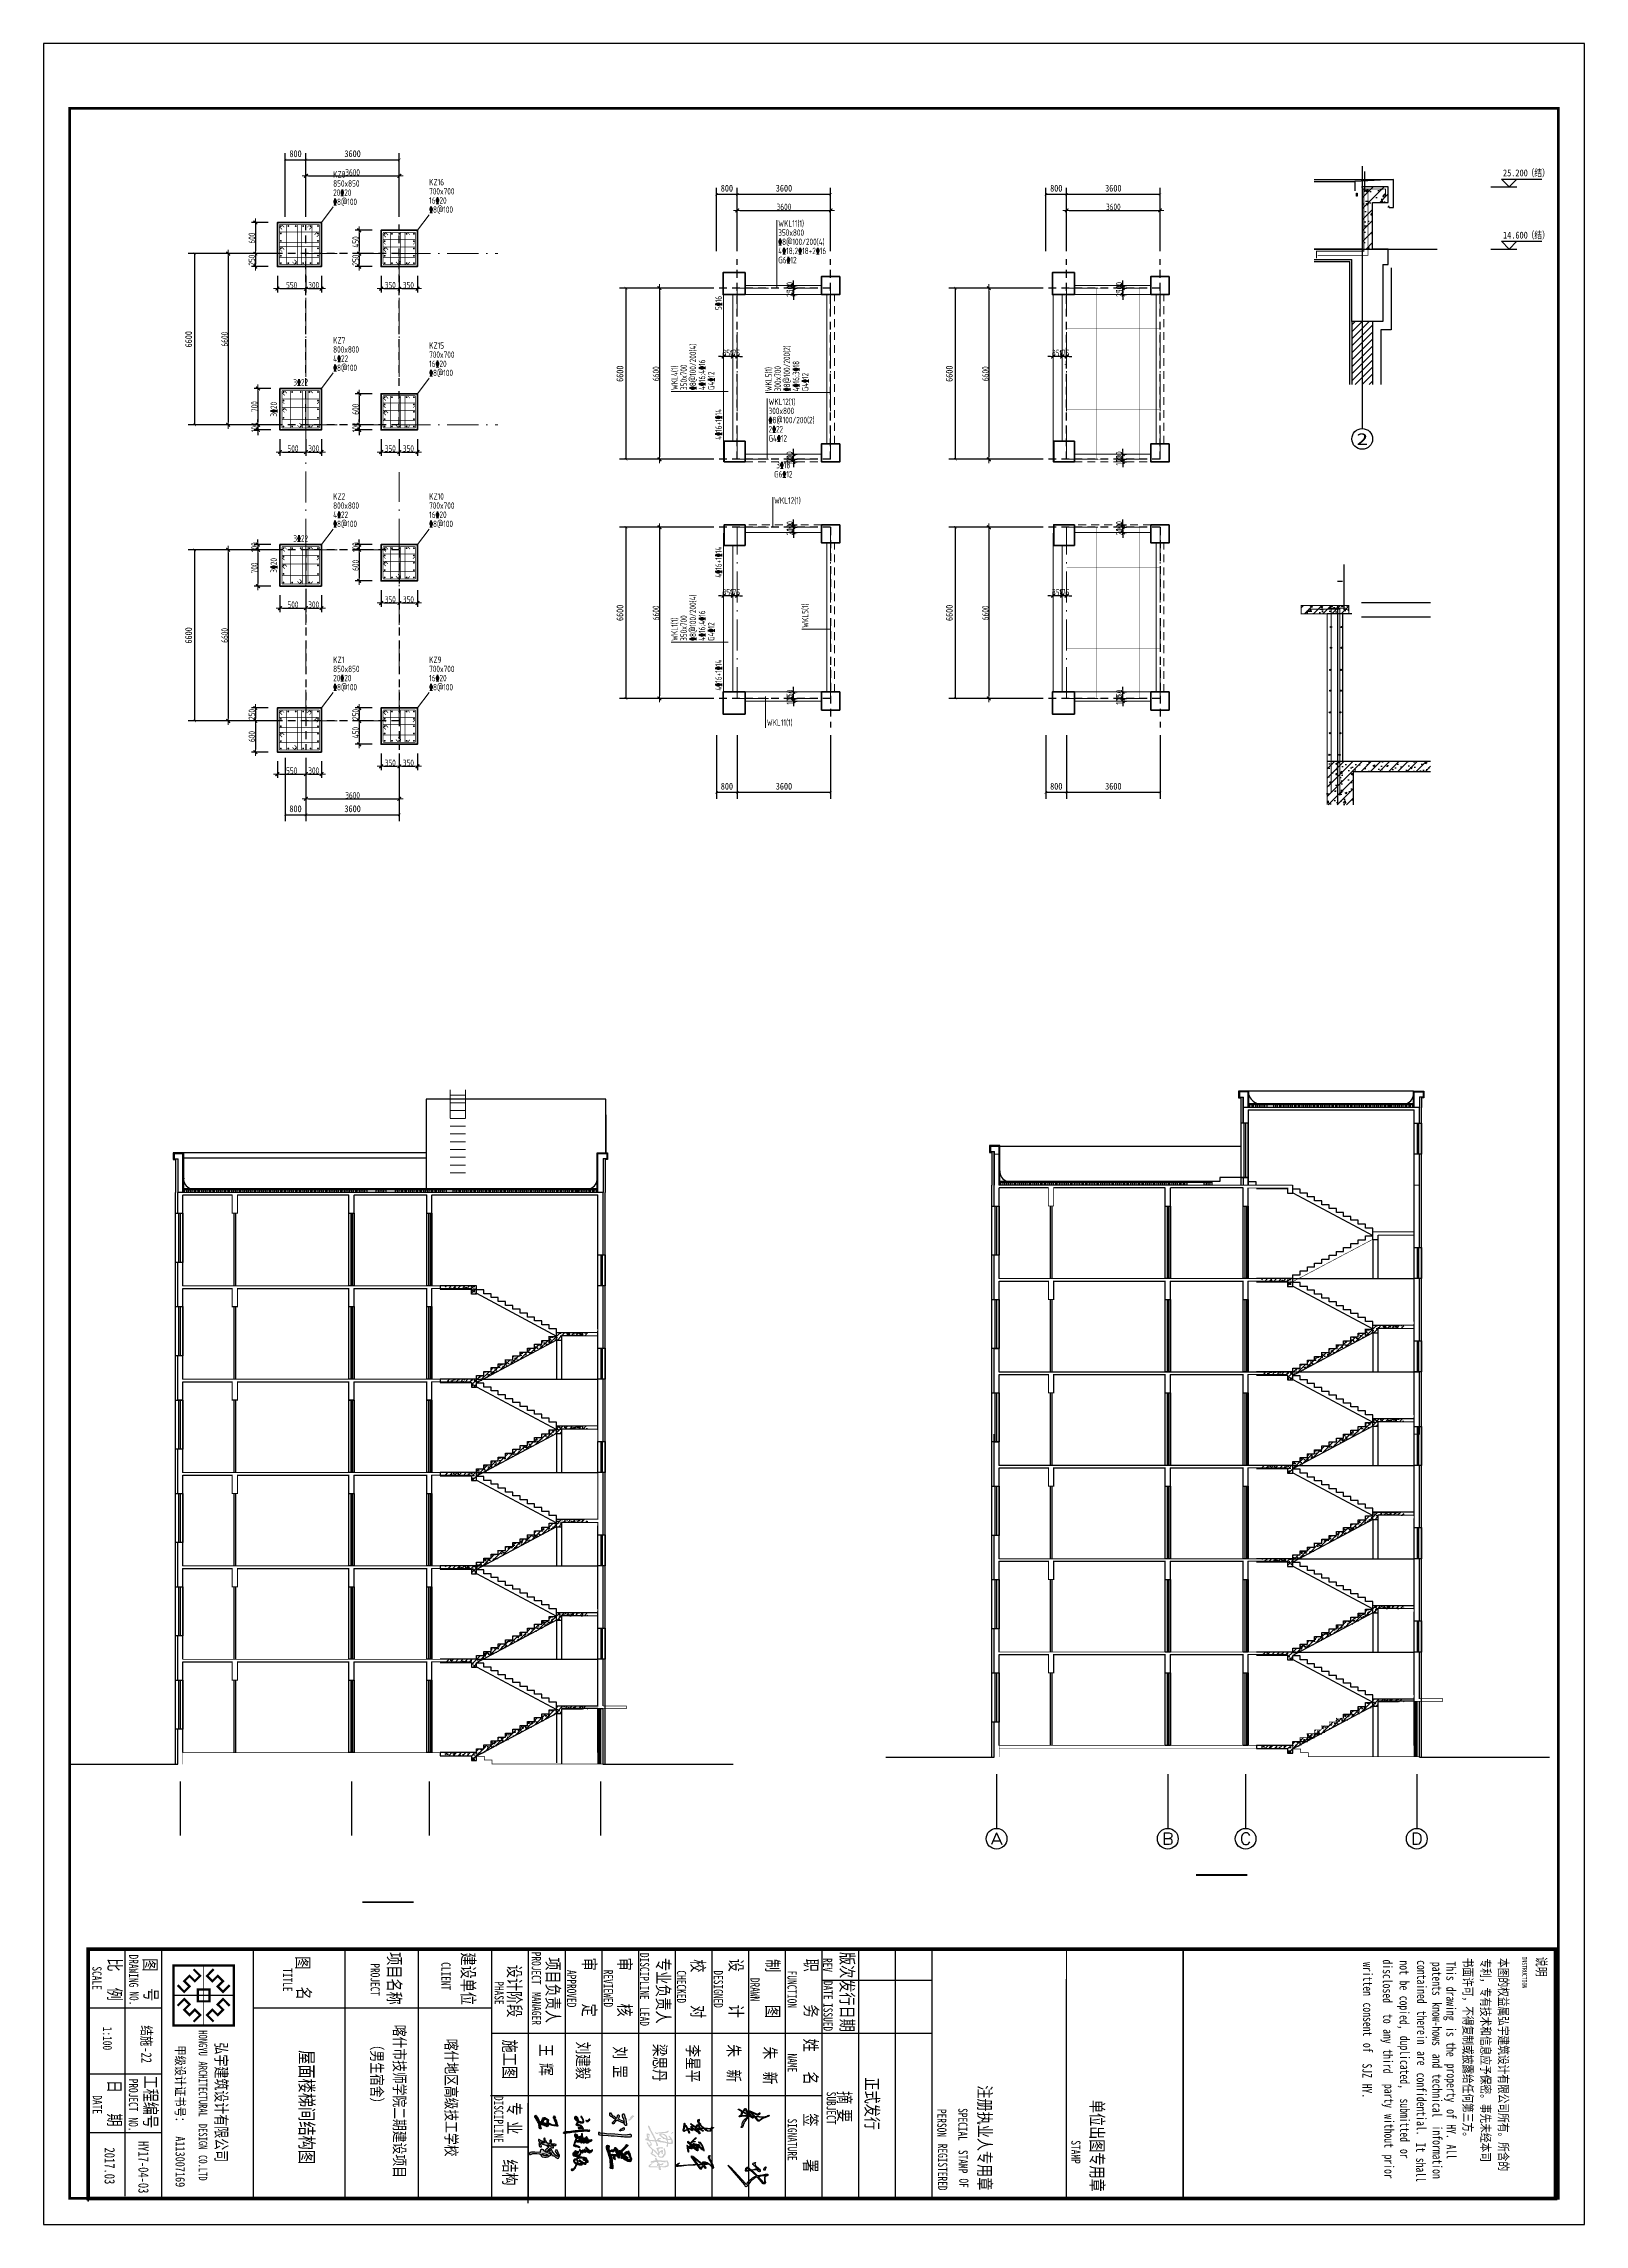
# Model space of a CAD drawing. Header units: millimetres. Extents: x 539196 to 807275, y 431843 to 1156631.
# Drawn here: x 603403 to 662803, y 431843 to 515943 of the extents above; entities that cross this region are included whole.
import ezdxf
from ezdxf.enums import TextEntityAlignment as Align

# ---------------------------------------------------------------- set-up
doc = ezdxf.new("R2010")
doc.units = ezdxf.units.MM
doc.header["$MEASUREMENT"] = 0
for name, pattern in [('DOTE', [2.42, 2, -0.2, 0.02, -0.2]), ('点划线', [1850, 1200, -300, 50, -300]), ('虚线', [500, 300, -200])]:
    doc.linetypes.add(name, pattern=pattern)
for name, color, linetype in [('AXIS', 3, 'Continuous'), ('AXIS_TEXT', 7, 'Continuous'), ('COLUMN', 6, 'Continuous'), ('DIM_ELEV', 3, 'Continuous'), ('DIM_LEAD', 3, 'Continuous'), ('DIM_SYMB', 3, 'Continuous'), ('DOTE', 1, 'DOTE'), ('LINE_LOOK(看线)', 215, 'Continuous'), ('lkx', 5, 'Continuous'), ('PUB_DIM', 3, 'Continuous'), ('PUB_HATCH', 8, 'Continuous'), ('PUB_HATCH(详图填充)', 251, 'Continuous'), ('PUB_TITLE', 4, 'Continuous'), ('S_E_STAIR', 4, 'Continuous'), ('S_STAIR', 2, 'Continuous'), ('SIG_TEXT', 7, 'Continuous'), ('TK', 9, 'Continuous'), ('WALL', 2, 'Continuous'), ('剖面填充', 9, 'Continuous'), ('大样粉刷线', 43, 'Continuous')]:
    doc.layers.add(name, color=color, linetype=linetype)
for name, color, linetype, lineweight in [('尺寸标注-梁', 3, 'Continuous', 18), ('板洞边线', 253, 'Continuous', 18), ('柱原位标注', 7, 'Continuous', 18), ('柱尺寸标注', 3, 'Continuous', 18), ('柱标注引线', 2, 'Continuous', 18), ('柱箍筋', 1, 'Continuous', 25), ('柱纵筋', 1, 'Continuous', 70), ('柱集中标注', 2, 'Continuous', 18), ('梁原位标注', 7, 'Continuous', 18), ('梁名称编号', 2, 'Continuous', 18), ('梁标注引线', 2, 'Continuous', 18), ('梁集中标注', 2, 'Continuous', 18), ('砼柱', 2, 'Continuous', 35), ('砼梁', 4, 'Continuous', 18), ('网格', 9, '点划线', 18), ('轴线', 9, '点划线', 18), ('轴线标注', 3, 'Continuous', 18)]:
    doc.layers.add(name, color=color, linetype=linetype, lineweight=lineweight)
doc.styles.add('-宋体', font='', dxfattribs={"width": 0.8})
doc.styles.add('_TCH_AXIS', font='COMPLEX', dxfattribs={"bigfont": 'GBCBIG'})
doc.styles.add('_TEL_DIM', font='simhei.ttf', dxfattribs={"width": 0.8, "height": 3.5})
doc.styles.add('COMPLEX', font='COMPLEX')
doc.styles.add('HT_T3', font='simhei.ttf', dxfattribs={"width": 0.8})
doc.styles.add('样式 1', font='yjkeng.shx', dxfattribs={"width": 0.7, "bigfont": 'yjkchn.shx'})
doc.styles.add('样式 1_yjk_yjk_yjk_yjk_yjk_yjk', font='yjkeng.shx', dxfattribs={"width": 0.7, "bigfont": 'yjkchn.shx'})
doc.styles.get('-宋体').set_extended_font_data('SimSun')
doc.dimstyles.new('_TCH_ARCH&&100', dxfattribs={"dimtxt": 262.869198, "dimasz": 100, "dimexe": 250, "dimexo": 300, "dimgap": 100, "dimtad": 1, "dimdec": 0, "dimzin": 0, "dimdsep": 46, "dimtxsty": 'HT_T3', "dimblk": 'ARCHTICK', "dimcen": 0.09, "dimclrt": 7, "dimazin": 2, "dimtfac": 1, "dimtdec": 0, "dimtix": 1, "dimtmove": 2, "dimatfit": 3, "dimfxl": 0, "dimtolj": 1, "dimtzin": 0, "dimarcsym": 0})
doc.dimstyles.new('盈建科结构', dxfattribs={"dimscale": 100, "dimtxt": 2.5, "dimasz": 1, "dimexe": 1.5, "dimexo": 0.625, "dimgap": 0.1, "dimtad": 1, "dimdec": 0, "dimrnd": 1, "dimzin": 0, "dimdsep": 46, "dimtxsty": '样式 1', "dimblk": '_yjkbk', "dimblk1": 'ARCHTICK', "dimblk2": 'ARCHTICK', "dimcen": 0.09, "dimadec": 0, "dimazin": 0, "dimtfac": 1, "dimtdec": 4, "dimtix": 1, "dimtmove": 2, "dimatfit": 3, "dimfxl": 0, "dimtolj": 1, "dimtzin": 0, "dimarcsym": 0})
doc.dimstyles.new('盈建科结构_yjk_yjk_yjk_yjk_yjk_yjk', dxfattribs={"dimscale": 100, "dimtxt": 2.5, "dimasz": 1, "dimexe": 1.5, "dimexo": 0.625, "dimgap": 0.1, "dimtad": 1, "dimdec": 0, "dimrnd": 1, "dimzin": 0, "dimdsep": 46, "dimtxsty": '样式 1_yjk_yjk_yjk_yjk_yjk_yjk', "dimblk": '_yjkbk', "dimblk1": 'ARCHTICK', "dimblk2": 'ARCHTICK', "dimcen": 0.09, "dimadec": 0, "dimazin": 0, "dimtfac": 1, "dimtdec": 4, "dimtix": 1, "dimtmove": 2, "dimatfit": 3, "dimfxl": 0, "dimtolj": 1, "dimtzin": 0, "dimarcsym": 0})
pattern_1 = [(45, (617084.74, 404839.85), (-88.38835, 88.38835), []), (50, (617084.74, 404839.85), (358.6301, -31.376), [37.5, -412.5]), (355, (617084.74, 404839.85), (-69.3757, 376.096), [30, -330]), (100.4514, (617114.63, 404837.23), (289.2547, 344.7198), [31.87, -350.571]), (46.1842, (617084.74, 404939.85), (533.6205, -82.7595), [56.25, -618.75]), (96.6356, (617129.2, 404932.95), (467.3314, 487.059), [47.805, -525.8565]), (351.1842, (617084.74, 404939.85), (467.331, 487.0593), [45, -495]), (21, (617134.74, 404914.85), (298.4535, -201.3094), [37.5, -412.5]), (326, (617134.74, 404914.85), (121.6577, 362.575), [30, -330]), (71.4514, (617159.6, 404898.07), (420.1113, 161.2652), [31.87, -350.571]), (37.5, (617084.74, 404839.85), (6.07993, 166.44693), [0, -326, 0, -335, 0, -331.25]), (7.5, (617084.74, 404839.85), (131.53477, 197.20586), [0, -191, 0, -318.5, 0, -126.25]), (327.5, (616973.24, 404839.85), (266.91122, -11.27744), [0, -125, 0, -390, 0, -517.5]), (317.5, (616923.24, 404839.85), (291.5931, 50.0525), [0, -162.5, 0, -259, 0, -367.5])]
pattern_2 = [(45, (648555.19, 405120.31), (-88.38835, 88.38835), []), (50, (648555.2, 405120.3), (358.6301, -31.376), [37.5, -412.5]), (355, (648555.2, 405120.3), (-69.3757, 376.096), [30, -330]), (100.4514, (648585.07, 405117.7), (289.2547, 344.7198), [31.87, -350.571]), (46.1842, (648555.2, 405220.3), (533.6205, -82.7595), [56.25, -618.75]), (96.6356, (648599.65, 405213.4), (467.3314, 487.059), [47.805, -525.8565]), (351.1842, (648555.2, 405220.3), (467.331, 487.0593), [45, -495]), (21, (648605.2, 405195.3), (298.4535, -201.3094), [37.5, -412.5]), (326, (648605.2, 405195.3), (121.6577, 362.575), [30, -330]), (71.4514, (648630.06, 405178.53), (420.1113, 161.2652), [31.87, -350.571]), (37.5, (648555.19, 405120.31), (6.07993, 166.44693), [0, -326, 0, -335, 0, -331.25]), (7.5, (648555.19, 405120.31), (131.53477, 197.20586), [0, -191, 0, -318.5, 0, -126.25]), (327.5, (648443.69, 405120.31), (266.91122, -11.27744), [0, -125, 0, -390, 0, -517.5]), (317.5, (648393.69, 405120.3), (291.5931, 50.0525), [0, -162.5, 0, -259, 0, -367.5])]

msp = doc.modelspace()

# ---------------------------------------------------------------- texts
at = {"style": '-宋体', "width": 0.75}
for s, height, p in [('结施', 396.39, (607172.4, 439518.7)), ('-22', 396.39, (607172.4, 438673)), ('屋面楼梯间结构图', 537.07, (613279.3, 438563.6))]:
    msp.add_text(s, height=height, rotation=270, dxfattribs=at).set_placement(p)
at = {"layer": '柱原位标注', "linetype": 'Continuous', "style": '样式 1', "width": 0.7}
for p in [(613314.8, 502682.6), (613314.8, 496662.3)]:
    msp.add_text('3\x8422', height=250, dxfattribs=at).set_placement(p, align=Align.BOTTOM_CENTER)
for p in [(612474.8, 501842.6), (612474.8, 495822.3)]:
    msp.add_text('3\x8420', height=250, rotation=90.000003, dxfattribs=at).set_placement(p, align=Align.BOTTOM_CENTER)
at = {"layer": '柱集中标注', "linetype": 'Continuous', "style": '样式 1', "width": 0.7}
for s, p in [('KZ8', (614564.8, 510700.9)), ('850x850', (614564.8, 510348.1)), ('KZ16', (618264.8, 510400.9)), ('20\x8420', (614564.8, 509995.4)), ('\x848@100', (614564.8, 509642.6)), ('16\x8420', (618264.8, 509695.4)), ('700x700', (618264.8, 510048.1)), ('\x848@100', (618264.8, 509342.6)), ('KZ7', (614564.8, 504300.9)), ('4\x8422', (614564.8, 503595.4)), ('800x800', (614564.8, 503948.1)), ('700x700', (618264.8, 503748.1)), ('KZ15', (618264.8, 504100.9)), ('\x848@100', (614564.8, 503242.6)), ('16\x8420', (618264.8, 503395.4)), ('\x848@100', (618264.8, 503042.6)), ('4\x8422', (614564.8, 497575)), ('KZ2', (614564.8, 498280.5)), ('800x800', (614564.8, 497927.8)), ('16\x8420', (618264.8, 497575)), ('700x700', (618264.8, 497927.8)), ('KZ10', (618264.8, 498280.5)), ('\x848@100', (614564.8, 497222.3)), ('\x848@100', (618264.8, 497222.3)), ('KZ1', (614564.8, 491980.5)), ('KZ9', (618264.8, 491980.5)), ('20\x8420', (614564.8, 491275)), ('850x850', (614564.8, 491627.8)), ('\x848@100', (614564.8, 490922.3)), ('16\x8420', (618264.8, 491275)), ('700x700', (618264.8, 491627.8)), ('\x848@100', (618264.8, 490922.3))]:
    msp.add_text(s, height=250, dxfattribs=at).set_placement(p, align=Align.BOTTOM_LEFT)
at = {"layer": '梁原位标注', "linetype": 'Continuous', "style": '样式 1_yjk_yjk_yjk_yjk_yjk_yjk', "width": 0.7}
for s, p in [('5\x8416', (629619.9, 506213.2)), ('4\x8416+1\x8414', (629619.9, 496540))]:
    msp.add_text(s, height=250, rotation=90.000003, dxfattribs=at).set_placement(p, align=Align.BOTTOM_RIGHT)
for p in [(629619.9, 500663.2), (629619.9, 490990)]:
    msp.add_text('4\x8416+1\x8414', height=250, rotation=90.000003, dxfattribs=at).set_placement(p, align=Align.BOTTOM_LEFT)
for s, p in [('3\x8418', (631919.9, 499813.2)), ('G6\x8412', (631919.9, 499460.4))]:
    msp.add_text(s, height=250, dxfattribs=at).set_placement(p, align=Align.TOP_CENTER)
at = {"layer": '梁名称编号', "linetype": 'Continuous', "style": '样式 1_yjk_yjk_yjk_yjk_yjk_yjk', "width": 0.7}
for s, p in [('WKL11(1)', (631723.7, 509131.7)), ('WKL12(1)', (631350.2, 502256.7)), ('WKL12(1)', (631562.9, 498447.5))]:
    msp.add_text(s, height=250, dxfattribs=at).set_placement(p, align=Align.TOP_LEFT)
for s, p in [('WKL4(1)', (627601.4, 502583.4)), ('WKL5(1)', (631226.4, 502533.4)), ('WKL5(1)', (632637.4, 493414.5)), ('WKL1(1)', (627601.4, 492910.2))]:
    msp.add_text(s, height=250, rotation=90.000003, dxfattribs=at).set_placement(p, align=Align.TOP_LEFT)
msp.add_text('WKL11(1)', height=250, dxfattribs=at).set_placement((631283, 489557.5), align=Align.BOTTOM_LEFT)
at = {"layer": '梁集中标注', "linetype": 'Continuous', "style": '样式 1_yjk_yjk_yjk_yjk_yjk_yjk', "width": 0.7}
for s, p in [('350x800', (631723.7, 508778.9)), ('4\x8418;2\x8418+2\x8416', (631723.7, 508073.4)), ('\x848@100/200(4)', (631723.7, 508426.2)), ('G6\x8412', (631723.7, 507720.7)), ('300x800', (631350.2, 501903.9)), ('\x848@100/200(2)', (631350.2, 501551.2)), ('2\x8422', (631350.2, 501198.4)), ('G4\x8412', (631350.2, 500845.7))]:
    msp.add_text(s, height=250, dxfattribs=at).set_placement(p, align=Align.TOP_LEFT)
for s, p in [('\x848@100/200(4)', (628306.9, 502583.4)), ('\x848@100/200(2)', (631931.9, 502533.4)), ('350x700', (627954.1, 502583.4)), ('4\x8416;4\x8416', (628659.6, 502583.4)), ('G4\x8412', (629012.4, 502583.4)), ('300x700', (631579.1, 502533.4)), ('4\x8416;3\x8418', (632284.6, 502533.4)), ('G4\x8412', (632637.4, 502533.4)), ('350x700', (627954.1, 492910.2)), ('\x848@100/200(4)', (628306.9, 492910.2)), ('4\x8416;4\x8416', (628659.6, 492910.2)), ('G4\x8412', (629012.4, 492910.2))]:
    msp.add_text(s, height=250, rotation=90.000003, dxfattribs=at).set_placement(p, align=Align.TOP_LEFT)

# ---------------------------------------------------------------- blocks, each defined once
blk = doc.blocks.new('logo')
at = {"color": 6}
blk.add_line((1004, 2011), (1004, 0), dxfattribs=at)
at = {"color": 6, "const_width": 74.6}
for points in [[(0, 2011), (2008, 2011), (2008, 0), (0, 0)], [(809, 1198), (1199, 1198), (1199, 813), (809, 813)]]:
    blk.add_lwpolyline(points, close=True, dxfattribs=at)
at = {"color": 6}
blk.add_lwpolyline([(0, 2011), (2008, 2011), (2008, 0), (0, 0)], close=True, dxfattribs=at)
for points, const_width in [([(660, 1874), (883, 1654), (704, 1475), (526, 1653), (350, 1477), (528, 1299), (350, 1120), (129, 1340)], 74.6), ([(1004, 2011), (1004, 0)], 15.2), ([(1348, 1874), (1125, 1654), (1304, 1475), (1482, 1653), (1658, 1477), (1480, 1299), (1659, 1120), (1879, 1340)], 74.6), ([(0, 1006), (2008, 1006)], 15.2), ([(660, 137), (883, 357), (704, 536), (526, 358), (350, 534), (528, 712), (350, 891), (129, 671)], 74.6), ([(1348, 137), (1125, 357), (1304, 536), (1482, 358), (1658, 534), (1480, 712), (1659, 891), (1879, 671)], 74.6)]:
    blk.add_lwpolyline(points, dxfattribs=dict(at, const_width=const_width))
blk = doc.blocks.new('qmzx01')
h = blk.add_hatch(color=256)
h.paths.add_polyline_path([(814930, 31810), (814638, 31524), (814644, 31539), (814668, 31584), (814889, 32014), (814872, 32035), (814815, 32118), (814751, 32167), (814700, 32148), (814712, 32126), (814741, 32066), (814801, 32001), (814548, 31441), (814558, 31411), (814578, 31401), (814598, 31416), (814931, 31730), (814926, 31558), (814703, 31367), (814659, 31325), (814592, 31277), (814540, 31234), (814456, 31184), (814397, 31149), (814396, 31123), (814396, 31106), (814421, 31095), (814502, 31028), (814521, 31015), (814545, 31008), (814593, 30941), (814450, 30687), (814442, 30665), (814440, 30639), (814443, 30625), (814475, 30625), (814475, 30639), (814634, 30900), (814661, 30880), (814698, 30865), (814772, 30847), (814813, 30833), (814857, 30789), (814895, 30738), (814926, 30695), (814959, 30693), (814987, 30712), (814974, 30751), (814951, 30892), (814938, 31016), (814942, 31085), (814948, 31126), (814953, 31194), (814948, 31288), (815003, 31260), (815049, 31207), (815178, 31068), (815254, 31008), (815370, 30953), (815391, 30936), (815490, 30907), (815568, 30898), (815593, 30896), (815633, 30886), (815677, 30853), (815707, 30836), (815733, 30845), (815749, 30881), (815728, 30926), (815623, 30971), (815474, 31010), (815406, 31036), (815309, 31084), (815227, 31163), (815160, 31214), (815095, 31268), (815030, 31310), (814963, 31339), (814962, 31467), (815082, 31627), (815082, 31659), (815052, 31682), (815019, 31674), (814977, 31631), (814988, 31778), (815291, 32045), (815291, 32115), (815281, 32145), (815179, 32273), (815153, 32306), (815118, 32336), (815070, 32415), (815055, 32437), (815058, 32460), (815067, 32509), (814942, 32792), (814935, 32806), (814919, 32819), (814905, 32822), (814889, 32819), (814860, 32803), (814887, 32725), (814929, 32652), (814954, 32572), (814981, 32503), (814985, 32468)])
h.paths.add_polyline_path([(815041, 32371), (815058, 32340), (815219, 32126), (815223, 32085), (815218, 32058), (814987, 31839)], flags=16)
h.paths.add_polyline_path([(814899, 31476), (814903, 31458), (814876, 31440), (814873, 31436), (814866, 31410), (814850, 31388), (814622, 30985), (814593, 31026), (814568, 31048), (814540, 31073), (814511, 31099), (814493, 31115), (814500, 31139), (814537, 31167), (814588, 31196), (814662, 31246), (814732, 31297), (814844, 31406), (814871, 31434)], flags=16)
h.paths.add_polyline_path([(814911, 31397), (814899, 31318), (814898, 31215), (814896, 31165), (814885, 31093), (814881, 31026), (814892, 30925), (814903, 30828), (814895, 30829), (814877, 30855), (814854, 30877), (814832, 30887), (814791, 30899), (814732, 30914), (814699, 30922), (814655, 30939)], flags=16)
for points in [[(814889, 32819), (814905, 32822), (814919, 32819), (814935, 32806), (814942, 32792), (815067, 32509), (815058, 32460), (815056, 32449), (815057, 32434), (815070, 32415), (815118, 32336), (815153, 32306), (815179, 32273), (815281, 32145), (815291, 32115), (815291, 32045), (814988, 31778), (814977, 31631), (815019, 31674), (815052, 31682), (815082, 31659), (815082, 31627), (814962, 31467), (814963, 31339), (815030, 31310), (815095, 31268), (815160, 31214), (815227, 31163), (815309, 31084), (815406, 31036), (815474, 31010), (815623, 30971), (815728, 30926), (815749, 30881), (815733, 30845), (815707, 30836), (815677, 30853), (815633, 30886), (815593, 30896), (815568, 30898), (815490, 30907), (815391, 30936), (815370, 30953), (815254, 31008), (815178, 31068), (815049, 31207), (815003, 31260), (814958, 31283), (814949, 31280), (814953, 31194), (814948, 31126), (814942, 31085), (814938, 31016), (814951, 30892), (814974, 30751), (814987, 30712), (814959, 30693), (814926, 30695), (814895, 30738), (814857, 30789), (814813, 30833), (814772, 30847), (814698, 30865), (814661, 30880), (814641, 30895), (814628, 30889), (814475, 30639), (814475, 30625), (814463, 30625), (814443, 30625), (814440, 30639), (814442, 30665), (814450, 30687), (814589, 30934), (814585, 30952), (814545, 31008), (814521, 31015), (814502, 31028), (814421, 31095), (814396, 31106), (814396, 31123), (814397, 31149), (814456, 31184), (814540, 31234), (814592, 31277), (814659, 31325), (814703, 31367), (814916, 31549), (814926, 31563), (814931, 31730), (814598, 31416), (814578, 31401), (814558, 31411), (814548, 31441), (814801, 32001), (814741, 32066), (814712, 32126), (814700, 32148), (814751, 32167), (814815, 32118), (814872, 32035), (814889, 32014), (814668, 31584), (814644, 31539), (814638, 31524), (814930, 31810), (814985, 32468), (814981, 32503), (814954, 32572), (814929, 32652), (814887, 32725), (814860, 32803), (814889, 32819)], [(814911, 31397), (814660, 30949), (814666, 30935), (814699, 30922), (814732, 30914), (814791, 30899), (814832, 30887), (814854, 30877), (814877, 30855), (814895, 30829), (814903, 30828), (814892, 30925), (814881, 31026), (814885, 31093), (814896, 31165), (814898, 31215), (814899, 31318), (814911, 31397)], [(815040, 32361), (814989, 31850), (814997, 31848), (815218, 32058), (815223, 32085), (815219, 32126), (815058, 32340), (815046, 32362)]]:
    blk.add_lwpolyline(points, close=True)
blk.add_lwpolyline([(814899, 31476), (814871, 31434), (814844, 31406), (814732, 31297), (814662, 31246), (814588, 31196), (814537, 31167), (814500, 31139), (814493, 31115), (814511, 31099), (814540, 31073), (814568, 31048), (814593, 31026), (814616, 30993), (814624, 30987), (814850, 31388), (814866, 31410), (814873, 31438), (814903, 31458), (814899, 31476)])
blk = doc.blocks.new('qmzx02')
h = blk.add_hatch(color=256)
h.paths.add_polyline_path([(813108, 27258), (813478, 27591), (813494, 27645), (813493, 27674), (813459, 27704), (813418, 27713), (813343, 27693), (813266, 27688), (813195, 27681), (813234, 27684), (813260, 27685), (813321, 27686), (813372, 27686), (813410, 27682), (813432, 27669), (813446, 27654), (813440, 27637), (813077, 27305), (813071, 27319), (813067, 27345), (813063, 27399), (813040, 27530), (813027, 27644), (813014, 27764), (813025, 27758), (813066, 27696), (813093, 27675), (813100, 27676), (813061, 27716), (813041, 27762), (813021, 27788), (813031, 27804), (813031, 27821), (812997, 27871), (812945, 27861), (812933, 27814), (812939, 27701), (812970, 27540), (813017, 27254), (812719, 26948), (812717, 26967), (812693, 27135), (812693, 27169), (812697, 27230), (812779, 27327), (812806, 27387), (812776, 27419), (812718, 27426), (812652, 27377), (812446, 27160), (812398, 27126), (812336, 27116), (812270, 27165), (812270, 27148), (812265, 27124), (812285, 27067), (812317, 27011), (812359, 26995), (812396, 27002), (812410, 27031), (812439, 27062), (812454, 27085), (812491, 27121), (812494, 27140), (812549, 27194), (812599, 27272), (812664, 27328), (812692, 27355), (812723, 27370), (812709, 27357), (812690, 27334), (812661, 27296), (812646, 27239), (812634, 27187), (812642, 27145), (812663, 27064), (812692, 26900), (812631, 26832), (812574, 26765), (812536, 26729), (812535, 26674), (812571, 26642), (812605, 26606), (812746, 26580), (812778, 26611), (812764, 26669), (812763, 26714), (812737, 26877), (813039, 27202), (813070, 27116), (813150, 26972), (813209, 26927), (813245, 26860), (813288, 26806), (813447, 26685), (813498, 26654), (813494, 26609), (812548, 25733), (812499, 25682), (812427, 25595), (812464, 25613), (813545, 26539), (813617, 26566), (813660, 26610), (813637, 26666), (813613, 26679), (813574, 26706), (813481, 26779), (813405, 26827), (813353, 26863), (813305, 26927), (813257, 26984), (813214, 27030), (813177, 27081), (813137, 27131), (813096, 27240)])
h.paths.add_polyline_path([(812698, 26846), (812701, 26820), (812712, 26731), (812723, 26633), (812700, 26631), (812684, 26645), (812610, 26682), (812613, 26731)], flags=16)
h.paths.add_polyline_path([(812704, 27692), (812687, 27692), (812631, 27698), (812617, 27701), (812589, 27722), (812536, 27748), (812522, 27718), (812541, 27697), (812573, 27668), (812595, 27647), (812626, 27626), (812658, 27627), (812675, 27621), (812714, 27622), (812717, 27653)], flags=17)
for points in [[(812270, 27165), (812336, 27116), (812398, 27126), (812446, 27160), (812652, 27377), (812718, 27426), (812776, 27419), (812806, 27387), (812779, 27327), (812697, 27230), (812693, 27169), (812693, 27135), (812717, 26967), (812719, 26948), (813017, 27254), (812970, 27540), (812939, 27701), (812933, 27814), (812945, 27861), (812997, 27871), (813031, 27821), (813031, 27804), (813021, 27788), (813041, 27762), (813061, 27716), (813099, 27677), (813168, 27678), (813266, 27688), (813343, 27693), (813418, 27713), (813459, 27704), (813493, 27674), (813494, 27645), (813478, 27591), (813108, 27258), (813096, 27240), (813137, 27131), (813177, 27081), (813214, 27030), (813257, 26984), (813305, 26927), (813353, 26863), (813405, 26827), (813481, 26779), (813574, 26706), (813613, 26679), (813637, 26666), (813660, 26610), (813617, 26566), (813545, 26539), (812464, 25613), (812427, 25595), (812499, 25682), (812548, 25733), (813494, 26609), (813498, 26654), (813447, 26685), (813288, 26806), (813245, 26860), (813209, 26927), (813150, 26972), (813070, 27116), (813039, 27202), (812737, 26877), (812763, 26714), (812764, 26669), (812778, 26611), (812746, 26580), (812605, 26606), (812571, 26642), (812535, 26674), (812536, 26729), (812574, 26765), (812631, 26832), (812692, 26900), (812663, 27064), (812642, 27145), (812634, 27187), (812646, 27239), (812661, 27296), (812690, 27334), (812709, 27357), (812723, 27370), (812692, 27355), (812664, 27328), (812599, 27272), (812549, 27194), (812494, 27140), (812491, 27121), (812454, 27085), (812439, 27062), (812410, 27031), (812396, 27002), (812359, 26995), (812317, 27011), (812285, 27067), (812265, 27124), (812270, 27148)], [(813077, 27305), (813440, 27637), (813446, 27654), (813432, 27669), (813410, 27682), (813372, 27686), (813321, 27686), (813260, 27685), (813234, 27684), (813124, 27676), (813093, 27675), (813066, 27696), (813025, 27758), (813014, 27764), (813027, 27644), (813040, 27530), (813063, 27399), (813067, 27345), (813071, 27319)], [(812698, 26846), (812613, 26731), (812610, 26682), (812684, 26645), (812700, 26631), (812723, 26633), (812712, 26731), (812701, 26820)]]:
    blk.add_lwpolyline(points, close=True)
blk.add_lwpolyline([(812536, 27748), (812589, 27722), (812617, 27701), (812631, 27698), (812687, 27692), (812704, 27692), (812717, 27653), (812714, 27622), (812675, 27621), (812658, 27627), (812626, 27626), (812595, 27647), (812573, 27668), (812541, 27697), (812522, 27718), (812536, 27748)])
blk = doc.blocks.new('A$C252E1BA3')
at = {"layer": 'SIG_TEXT', "lineweight": 25}
h = blk.add_hatch(color=1, dxfattribs=at)
h.paths.add_polyline_path([(714, 923), (714, 955), (703, 985), (663, 987), (649, 968), (645, 925), (665, 806), (658, 688), (635, 489), (625, 371), (635, 296), (614, 177), (610, 59), (589, 24), (575, 23), (590, 0), (649, 0), (661, 32), (670, 132), (680, 291), (683, 376), (685, 473), (704, 664), (710, 734), (714, 775), (713, 834)])
h.paths.add_polyline_path([(519, 755), (494, 770), (466, 772), (443, 747), (464, 722), (482, 680), (508, 646), (531, 624), (544, 634), (538, 661), (530, 678), (527, 712)])
h.paths.add_polyline_path([(269, 826), (188, 813), (122, 784), (75, 778), (40, 763), (36, 755), (34, 732), (48, 715), (88, 722), (136, 732), (180, 754), (241, 771), (282, 781), (275, 761), (250, 734), (231, 702), (212, 648), (194, 609), (181, 596), (144, 611), (107, 619), (76, 621), (61, 605), (63, 580), (92, 569), (140, 555), (157, 540), (135, 501), (104, 467), (80, 414), (34, 384), (3, 364), (0, 340), (26, 336), (83, 339), (106, 368), (120, 400), (167, 461), (202, 519), (221, 492), (233, 475), (264, 448), (290, 420), (320, 420), (341, 426), (324, 459), (286, 481), (254, 523), (224, 561), (239, 589), (280, 678), (310, 744), (328, 778), (346, 781), (384, 805), (382, 841), (335, 841)])
h.paths.add_polyline_path([(141, 1026), (124, 1040), (124, 1059), (105, 1069), (89, 1035), (67, 1039), (84, 998), (116, 964), (134, 945), (166, 948), (186, 904), (228, 885), (240, 917), (225, 949), (200, 977), (165, 1005)])
h = blk.add_hatch(color=1, dxfattribs=at)
h.paths.add_polyline_path([(1089, 717), (1119, 691), (1135, 689), (1151, 694), (1152, 711), (1074, 789), (982, 880), (961, 875), (950, 840), (967, 819), (998, 804), (1032, 771)])
h.paths.add_polyline_path([(1320, 486), (1311, 447), (1322, 429), (1376, 457), (1387, 482), (1393, 503), (1372, 510), (1353, 501)])
h.paths.add_polyline_path([(1126, 325), (1068, 313), (1007, 316), (974, 303), (965, 272), (974, 250), (996, 240), (1048, 240), (1092, 251), (1144, 271), (1197, 289), (1272, 313), (1354, 336), (1414, 347), (1478, 352), (1524, 360), (1557, 361), (1597, 361), (1634, 351), (1661, 371), (1676, 410), (1661, 428), (1590, 430), (1518, 423), (1469, 414), (1422, 405), (1354, 401), (1302, 383), (1244, 364), (1204, 345), (1173, 339), (1164, 350), (1158, 370), (1158, 385), (1164, 415), (1164, 439), (1164, 455), (1123, 472), (1102, 469), (1090, 452), (1106, 417), (1106, 392), (1120, 358)])
blk.add_hatch(color=1, dxfattribs=at).paths.add_polyline_path([(1316, 759), (1340, 792), (1351, 810), (1380, 837), (1379, 866), (1361, 870), (1335, 873), (1320, 856), (1305, 836), (1286, 808), (1271, 790), (1257, 784), (1240, 790), (1246, 815), (1251, 837), (1229, 845), (1210, 852), (1190, 853), (1169, 844), (1157, 835), (1178, 808), (1202, 780), (1229, 769), (1246, 764), (1258, 751), (1246, 750), (1235, 726), (1216, 721), (1185, 711), (1161, 690), (1140, 690), (1132, 672), (1118, 659), (1125, 632), (1139, 622), (1174, 631), (1206, 655), (1224, 659), (1225, 642), (1224, 622), (1216, 619), (1181, 602), (1137, 584), (1104, 569), (1062, 545), (1051, 538), (1031, 507), (1038, 491), (1079, 481), (1108, 499), (1141, 516), (1188, 533), (1221, 559), (1234, 564), (1235, 538), (1240, 513), (1243, 475), (1240, 441), (1235, 413), (1235, 399), (1250, 395), (1275, 395), (1286, 431), (1292, 490), (1295, 540), (1291, 572), (1305, 575), (1343, 586), (1349, 618), (1335, 641), (1310, 648), (1297, 634), (1275, 619), (1263, 624), (1265, 639), (1257, 658), (1234, 669), (1245, 670), (1273, 683), (1310, 695), (1349, 679), (1364, 683), (1349, 708), (1342, 725), (1349, 725), (1373, 756), (1406, 793), (1438, 864), (1451, 941), (1422, 985), (1380, 996), (1331, 980), (1216, 947), (1192, 931), (1153, 914), (1149, 892), (1155, 874), (1175, 867), (1194, 872), (1201, 883), (1260, 909), (1338, 932), (1383, 943), (1400, 925), (1393, 876), (1374, 818), (1338, 747), (1300, 727), (1301, 742)])
at = {"layer": 'SIG_TEXT', "color": 1, "lineweight": 25}
for points in [[(328, 778), (310, 744), (280, 678), (239, 589), (224, 561), (254, 523), (286, 481), (324, 459), (341, 426), (320, 420), (290, 420), (264, 448), (233, 475), (221, 492), (202, 519), (167, 461), (120, 400), (106, 368), (83, 339), (26, 336), (0, 340), (3, 364), (34, 384), (80, 414), (104, 467), (135, 501), (157, 540), (140, 555), (92, 569), (63, 580), (61, 605), (76, 621), (107, 619), (144, 611), (181, 596), (194, 609), (212, 648), (231, 702), (250, 734), (275, 761), (282, 781), (241, 771), (180, 754), (136, 732), (88, 722), (48, 715), (34, 732), (36, 755), (40, 763)], [(40, 763), (75, 778), (122, 784), (188, 813), (269, 826), (335, 841), (382, 841), (384, 805), (346, 781), (328, 778)], [(519, 755), (527, 712), (530, 678), (538, 661), (544, 634), (531, 624), (508, 646), (482, 680), (464, 722), (443, 747), (466, 772), (494, 770), (519, 755)], [(703, 985), (663, 987), (649, 968), (645, 925), (665, 806), (658, 688), (635, 489), (625, 371), (635, 296), (614, 177), (610, 59), (589, 24), (575, 23), (590, 0), (649, 0), (661, 32), (670, 132), (680, 291), (683, 376), (685, 473), (704, 664), (710, 734), (714, 775), (713, 834), (714, 923), (714, 955), (703, 985)], [(982, 880), (1074, 789), (1152, 711), (1151, 694), (1135, 689), (1119, 691), (1089, 717), (1032, 771), (998, 804), (967, 819), (950, 840), (961, 875), (982, 880)], [(1342, 725), (1349, 708), (1364, 683), (1349, 679), (1310, 695), (1273, 683), (1245, 670), (1234, 669), (1257, 658), (1265, 639), (1263, 624), (1275, 619), (1297, 634), (1310, 648), (1335, 641), (1349, 618), (1343, 586), (1305, 575), (1291, 572), (1295, 540), (1292, 490), (1286, 431), (1275, 395), (1250, 395), (1235, 399), (1235, 413), (1240, 441), (1243, 475), (1240, 513), (1235, 538), (1234, 564), (1221, 559), (1188, 533), (1141, 516), (1108, 499), (1079, 481), (1038, 491), (1031, 507), (1051, 538), (1062, 545), (1104, 569), (1137, 584), (1181, 602), (1216, 619), (1224, 622), (1225, 642), (1224, 659), (1224, 659), (1206, 655), (1174, 631), (1139, 622), (1125, 632), (1118, 659), (1132, 672), (1140, 690), (1161, 690), (1185, 711), (1216, 721), (1235, 726), (1246, 750), (1258, 751), (1246, 764), (1229, 769), (1202, 780), (1178, 808), (1157, 835), (1169, 844), (1190, 853), (1210, 852), (1229, 845), (1251, 837), (1246, 815), (1240, 790), (1257, 784), (1271, 790), (1286, 808), (1305, 836), (1320, 856), (1335, 873), (1361, 870), (1379, 866), (1380, 837), (1351, 810), (1340, 792), (1316, 759), (1301, 742), (1300, 727)], [(1342, 725), (1349, 725), (1373, 756), (1406, 793), (1438, 864), (1451, 941), (1422, 985), (1380, 996), (1331, 980), (1216, 947), (1192, 931), (1153, 914), (1149, 892), (1155, 874), (1175, 867), (1194, 872), (1201, 883)], [(1201, 883), (1260, 909), (1338, 932), (1383, 943), (1400, 925), (1393, 876), (1374, 818), (1338, 747), (1300, 727), (1309, 727)], [(1123, 472), (1164, 455), (1164, 439), (1164, 415), (1158, 385), (1158, 370), (1164, 350), (1173, 339), (1204, 345), (1244, 364), (1302, 383), (1354, 401), (1422, 405), (1469, 414), (1518, 423), (1590, 430), (1661, 428), (1676, 410), (1661, 371), (1634, 351), (1597, 361), (1557, 361), (1524, 360), (1478, 352), (1414, 347), (1354, 336), (1272, 313), (1197, 289), (1144, 271), (1092, 251), (1048, 240), (996, 240), (974, 250), (965, 272), (974, 303), (1007, 316), (1068, 313), (1126, 325), (1120, 358), (1106, 392), (1106, 417), (1090, 452), (1102, 469), (1123, 472)], [(1353, 501), (1320, 486), (1311, 447), (1322, 429), (1376, 457), (1387, 482), (1393, 503), (1372, 510), (1353, 501)]]:
    blk.add_lwpolyline(points, dxfattribs=at)
blk = doc.blocks.new('lxp')
h = blk.add_hatch(color=256)
h.paths.add_polyline_path([(28573, 14707), (28573, 14711), (28573, 14720), (28573, 14721), (28573, 14723), (28573, 14725), (28572, 14726), (28571, 14727), (28569, 14727), (28567, 14726), (28564, 14725), (28564, 14727), (28564, 14729), (28563, 14730), (28561, 14731), (28559, 14734), (28556, 14737), (28554, 14740), (28553, 14740), (28553, 14738), (28553, 14735), (28553, 14732), (28551, 14731), (28551, 14727), (28553, 14730), (28554, 14729), (28558, 14728), (28558, 14716), (28557, 14708), (28557, 14691), (28551, 14683), (28545, 14677), (28542, 14673), (28539, 14672), (28536, 14670), (28533, 14669), (28526, 14662), (28523, 14660), (28521, 14660), (28518, 14661), (28517, 14662), (28512, 14662), (28511, 14663), (28508, 14660), (28511, 14659), (28512, 14658), (28512, 14655), (28515, 14654), (28517, 14654), (28519, 14654), (28523, 14655), (28529, 14659), (28534, 14662), (28540, 14668), (28548, 14674), (28552, 14678), (28556, 14683), (28556, 14669), (28556, 14668), (28542, 14658), (28538, 14654), (28537, 14650), (28542, 14647), (28548, 14646), (28551, 14645), (28546, 14636), (28537, 14623), (28533, 14619), (28532, 14618), (28533, 14616), (28537, 14616), (28537, 14619), (28542, 14624), (28547, 14632), (28550, 14637), (28553, 14641), (28555, 14642), (28556, 14643), (28557, 14643), (28559, 14642), (28561, 14638), (28562, 14637), (28560, 14634), (28550, 14622), (28548, 14622), (28547, 14621), (28546, 14619), (28547, 14618), (28550, 14618), (28552, 14619), (28554, 14619), (28557, 14620), (28561, 14622), (28565, 14624), (28567, 14625), (28569, 14624), (28567, 14622), (28564, 14617), (28560, 14614), (28559, 14610), (28559, 14604), (28561, 14600), (28560, 14600), (28557, 14599), (28552, 14597), (28548, 14593), (28542, 14589), (28540, 14587), (28537, 14585), (28534, 14584), (28531, 14584), (28529, 14582), (28531, 14580), (28538, 14580), (28541, 14580), (28546, 14579), (28549, 14578), (28555, 14578), (28559, 14577), (28565, 14575), (28570, 14575), (28573, 14576), (28574, 14578), (28574, 14581), (28572, 14586), (28565, 14599), (28566, 14599), (28568, 14599), (28570, 14601), (28572, 14602), (28575, 14604), (28577, 14604), (28580, 14605), (28582, 14605), (28584, 14607), (28584, 14609), (28582, 14609), (28580, 14609), (28576, 14608), (28573, 14607), (28569, 14604), (28564, 14602), (28563, 14602), (28562, 14604), (28562, 14610), (28562, 14612), (28566, 14615), (28569, 14622), (28571, 14625), (28571, 14626), (28568, 14628), (28566, 14626), (28564, 14626), (28561, 14625), (28558, 14623), (28555, 14621), (28553, 14621), (28552, 14621), (28553, 14623), (28558, 14629), (28561, 14632), (28567, 14638), (28575, 14647), (28579, 14654), (28583, 14660), (28587, 14664), (28587, 14665), (28587, 14666), (28584, 14666), (28581, 14665), (28577, 14663), (28574, 14662), (28570, 14660), (28566, 14657), (28562, 14653), (28561, 14653), (28561, 14657), (28562, 14660), (28568, 14673), (28571, 14679), (28573, 14681), (28573, 14684), (28570, 14684), (28568, 14682), (28565, 14677), (28563, 14675), (28560, 14672), (28559, 14672), (28559, 14688), (28566, 14694), (28569, 14699)])
h.paths.add_polyline_path([(28562, 14697), (28560, 14695), (28560, 14700), (28561, 14716), (28561, 14728), (28561, 14728), (28561, 14728), (28562, 14727), (28564, 14723), (28564, 14722), (28566, 14723), (28567, 14724), (28568, 14725), (28571, 14724), (28571, 14712), (28569, 14708)], flags=16)
h.paths.add_polyline_path([(28564, 14672), (28564, 14670), (28563, 14667), (28562, 14665), (28561, 14664), (28560, 14664), (28559, 14668), (28560, 14669), (28562, 14671)], flags=16)
h.paths.add_polyline_path([(28556, 14665), (28557, 14663), (28558, 14662), (28558, 14658), (28556, 14654), (28555, 14650), (28553, 14648), (28551, 14648), (28550, 14648), (28547, 14649), (28545, 14649), (28543, 14650), (28541, 14651), (28543, 14653), (28545, 14656), (28546, 14657), (28549, 14658), (28551, 14660)], flags=16)
h.paths.add_polyline_path([(28580, 14661), (28580, 14660), (28578, 14657), (28573, 14650), (28568, 14643), (28566, 14641), (28565, 14641), (28564, 14641), (28562, 14643), (28562, 14646), (28562, 14647), (28562, 14648), (28564, 14650), (28566, 14652), (28569, 14654), (28571, 14657), (28574, 14658), (28577, 14659), (28579, 14661)], flags=16)
h.paths.add_polyline_path([(28563, 14597), (28564, 14595), (28567, 14588), (28571, 14581), (28569, 14579), (28565, 14579), (28559, 14580), (28552, 14581), (28547, 14581), (28544, 14582), (28540, 14582), (28540, 14583), (28544, 14586), (28550, 14590), (28555, 14594), (28562, 14597)], flags=16)
blk.add_hatch(color=256).paths.add_polyline_path([(28635, 14617), (28636, 14620), (28633, 14625), (28632, 14628), (28631, 14633), (28631, 14641), (28630, 14640), (28630, 14627), (28629, 14626), (28612, 14645), (28610, 14645), (28610, 14642)])
h = blk.add_hatch(color=256)
h.paths.add_polyline_path([(28673, 14679), (28677, 14685), (28679, 14687), (28680, 14688), (28680, 14690), (28676, 14690), (28661, 14684), (28648, 14679), (28640, 14673), (28635, 14669), (28633, 14660), (28633, 14659), (28634, 14659), (28641, 14670), (28659, 14680), (28667, 14683), (28671, 14685), (28672, 14684), (28661, 14667), (28652, 14665), (28648, 14660), (28644, 14641), (28644, 14637), (28642, 14634), (28640, 14630), (28642, 14628), (28652, 14638), (28654, 14638), (28652, 14635), (28645, 14621), (28635, 14607), (28630, 14600), (28632, 14598), (28634, 14598), (28662, 14630), (28662, 14628), (28661, 14624), (28653, 14620), (28651, 14614), (28659, 14605), (28654, 14599), (28651, 14598), (28649, 14596), (28652, 14594), (28657, 14596), (28665, 14597), (28684, 14601), (28687, 14604), (28685, 14605), (28679, 14605), (28670, 14602), (28659, 14600), (28658, 14600), (28661, 14602), (28665, 14608), (28668, 14617), (28668, 14623), (28666, 14625), (28664, 14626), (28666, 14633), (28670, 14639), (28677, 14648), (28679, 14652), (28679, 14655), (28677, 14657), (28674, 14658), (28672, 14657), (28670, 14656), (28667, 14656), (28666, 14654), (28665, 14650), (28664, 14645), (28664, 14642), (28664, 14637), (28662, 14636), (28653, 14625), (28651, 14623), (28652, 14626), (28656, 14634), (28656, 14638), (28656, 14640), (28655, 14641), (28651, 14641), (28651, 14642), (28656, 14648), (28660, 14655), (28662, 14659), (28663, 14664), (28663, 14665), (28668, 14671)])
h.paths.add_polyline_path([(28659, 14662), (28658, 14661), (28655, 14657), (28652, 14651), (28648, 14645), (28647, 14646), (28648, 14649), (28651, 14658), (28653, 14661), (28656, 14663), (28658, 14663)], flags=16)
h.paths.add_polyline_path([(28670, 14654), (28673, 14654), (28675, 14654), (28675, 14653), (28674, 14650), (28673, 14648), (28670, 14645), (28668, 14641), (28667, 14641), (28667, 14644), (28668, 14650), (28669, 14653)], flags=16)
h.paths.add_polyline_path([(28665, 14621), (28666, 14620), (28665, 14619), (28665, 14617), (28664, 14614), (28664, 14612), (28663, 14611), (28662, 14612), (28663, 14613), (28663, 14617), (28663, 14620)], flags=16)
h.paths.add_polyline_path([(28660, 14619), (28660, 14617), (28660, 14614), (28659, 14611), (28656, 14615), (28657, 14617), (28660, 14619)], flags=16)
h = blk.add_hatch(color=256)
h.paths.add_polyline_path([(28760, 14690), (28755, 14694), (28755, 14697), (28755, 14703), (28749, 14707), (28755, 14716), (28759, 14722), (28767, 14731), (28776, 14737), (28776, 14739), (28771, 14740), (28759, 14737), (28720, 14718), (28714, 14718), (28708, 14722), (28705, 14721), (28705, 14719), (28711, 14715), (28715, 14712), (28720, 14714), (28725, 14717), (28737, 14724), (28746, 14728), (28759, 14732), (28763, 14734), (28766, 14734), (28766, 14734), (28762, 14729), (28758, 14725), (28751, 14716), (28745, 14707), (28742, 14706), (28743, 14703), (28743, 14701), (28740, 14694), (28741, 14682), (28747, 14680), (28751, 14682), (28754, 14682), (28754, 14679), (28742, 14667), (28723, 14644), (28710, 14628), (28708, 14621), (28715, 14621), (28730, 14632), (28754, 14650), (28754, 14629), (28756, 14601), (28759, 14576), (28761, 14551), (28760, 14542), (28755, 14546), (28748, 14555), (28750, 14547), (28756, 14538), (28761, 14535), (28765, 14539), (28765, 14548), (28764, 14565), (28761, 14593), (28758, 14638), (28757, 14646), (28757, 14653), (28765, 14658), (28779, 14668), (28782, 14673), (28775, 14675), (28770, 14678), (28765, 14684), (28765, 14686), (28766, 14688), (28774, 14694), (28776, 14696), (28775, 14699), (28773, 14698), (28767, 14694)])
h.paths.add_polyline_path([(28758, 14687), (28756, 14687), (28757, 14689), (28758, 14688)], flags=16)
h.paths.add_polyline_path([(28762, 14684), (28763, 14684), (28763, 14682), (28766, 14679), (28772, 14673), (28775, 14671), (28772, 14668), (28769, 14666), (28764, 14663), (28760, 14659), (28757, 14658), (28757, 14678), (28762, 14683)], flags=16)
h.paths.add_polyline_path([(28753, 14685), (28747, 14683), (28744, 14685), (28744, 14691), (28744, 14698), (28746, 14700), (28750, 14696), (28752, 14692), (28753, 14688)], flags=16)
h.paths.add_polyline_path([(28754, 14674), (28754, 14663), (28754, 14655), (28745, 14648), (28728, 14635), (28717, 14627), (28714, 14627), (28716, 14631), (28724, 14639), (28737, 14655), (28753, 14674)], flags=16)
h.paths.add_polyline_path([(28751, 14700), (28749, 14700), (28748, 14703), (28748, 14703), (28751, 14701)], flags=16)
for points in [[(28512, 14662), (28517, 14662), (28518, 14661), (28521, 14660), (28523, 14660), (28526, 14662), (28533, 14669), (28536, 14670), (28539, 14672), (28542, 14673), (28545, 14677), (28551, 14683), (28557, 14691), (28557, 14708), (28558, 14716), (28558, 14728), (28554, 14729), (28553, 14730), (28551, 14727), (28551, 14731), (28553, 14732), (28553, 14735), (28553, 14738), (28553, 14740), (28554, 14740), (28556, 14737), (28559, 14734), (28561, 14731), (28563, 14730), (28564, 14729), (28564, 14727), (28564, 14725), (28567, 14726), (28569, 14727), (28571, 14727), (28572, 14726), (28573, 14725), (28573, 14723), (28573, 14721), (28573, 14720), (28573, 14711), (28573, 14707), (28569, 14699), (28566, 14694), (28559, 14688), (28559, 14672), (28560, 14672), (28563, 14675), (28565, 14677), (28568, 14682), (28570, 14684), (28573, 14684), (28573, 14681), (28571, 14679), (28568, 14673), (28562, 14660), (28561, 14657), (28561, 14653), (28562, 14653), (28566, 14657), (28570, 14660), (28574, 14662), (28577, 14663), (28581, 14665), (28584, 14666), (28587, 14666), (28587, 14665), (28587, 14664), (28583, 14660), (28579, 14654), (28575, 14647), (28567, 14638), (28561, 14632), (28558, 14629), (28553, 14623), (28552, 14621), (28553, 14621), (28555, 14621), (28558, 14623), (28561, 14625), (28564, 14626), (28566, 14626), (28568, 14628), (28571, 14626), (28571, 14625), (28569, 14622), (28566, 14615), (28562, 14612), (28562, 14610), (28562, 14604), (28563, 14602), (28564, 14602), (28569, 14604), (28573, 14607), (28576, 14608), (28580, 14609), (28582, 14609), (28584, 14609), (28584, 14607), (28582, 14605), (28580, 14605), (28577, 14604), (28575, 14604), (28572, 14602), (28570, 14601), (28568, 14599), (28566, 14599), (28565, 14599), (28572, 14586), (28574, 14581), (28574, 14578), (28573, 14576), (28570, 14575), (28565, 14575), (28559, 14577), (28555, 14578), (28549, 14578), (28546, 14579), (28541, 14580), (28538, 14580), (28531, 14580), (28529, 14582), (28531, 14584), (28534, 14584), (28537, 14585), (28540, 14587), (28542, 14589), (28548, 14593), (28552, 14597), (28557, 14599), (28560, 14600), (28561, 14600), (28559, 14604), (28559, 14610), (28560, 14614), (28564, 14617), (28567, 14622), (28569, 14624), (28567, 14625), (28565, 14624), (28561, 14622), (28557, 14620), (28554, 14619), (28552, 14619), (28550, 14618), (28547, 14618), (28546, 14619), (28547, 14621), (28548, 14622), (28550, 14622), (28560, 14634), (28562, 14637), (28561, 14638), (28559, 14642), (28557, 14643), (28556, 14643), (28555, 14642), (28553, 14641), (28550, 14637), (28547, 14632), (28542, 14624), (28537, 14619), (28537, 14616), (28533, 14616), (28532, 14618), (28533, 14619), (28537, 14623), (28546, 14636), (28551, 14645), (28548, 14646), (28542, 14647), (28537, 14650), (28538, 14654), (28542, 14658), (28556, 14668), (28556, 14669), (28556, 14683), (28552, 14678), (28548, 14674), (28540, 14668), (28534, 14662), (28529, 14659), (28523, 14655), (28519, 14654), (28517, 14654), (28515, 14654), (28512, 14655), (28512, 14658), (28511, 14659), (28508, 14660), (28511, 14663), (28512, 14662)], [(28556, 14665), (28551, 14660), (28549, 14658), (28546, 14657), (28545, 14656), (28543, 14653), (28541, 14651), (28543, 14650), (28545, 14649), (28547, 14649), (28550, 14648), (28551, 14648), (28553, 14648), (28555, 14650), (28556, 14654), (28558, 14658), (28558, 14662), (28557, 14663), (28556, 14665)], [(28564, 14672), (28562, 14671), (28560, 14669), (28559, 14668), (28560, 14664), (28561, 14664), (28562, 14665), (28563, 14667), (28564, 14670), (28564, 14672), (28564, 14672)], [(28561, 14728), (28561, 14716), (28560, 14700), (28560, 14695), (28562, 14697), (28569, 14708), (28571, 14712), (28571, 14724), (28568, 14725), (28567, 14724), (28566, 14723), (28564, 14722), (28564, 14723), (28562, 14727), (28561, 14728), (28561, 14728), (28561, 14728)], [(28579, 14661), (28577, 14659), (28574, 14658), (28571, 14657), (28569, 14654), (28566, 14652), (28564, 14650), (28562, 14648), (28562, 14647), (28562, 14646), (28562, 14643), (28564, 14641), (28565, 14641), (28566, 14641), (28568, 14643), (28573, 14650), (28578, 14657), (28580, 14660), (28580, 14661), (28579, 14661)], [(28612, 14645), (28629, 14626), (28630, 14627), (28630, 14640), (28631, 14641), (28631, 14633), (28632, 14628), (28633, 14625), (28636, 14620), (28635, 14617), (28610, 14642), (28610, 14645), (28612, 14645), (28612, 14645)], [(28634, 14659), (28641, 14670), (28659, 14680), (28667, 14683), (28671, 14685), (28672, 14684), (28661, 14667), (28652, 14665), (28648, 14660), (28644, 14641), (28644, 14637), (28642, 14634), (28640, 14630), (28642, 14628), (28652, 14638), (28654, 14638), (28652, 14635), (28645, 14621), (28635, 14607), (28630, 14600), (28632, 14598), (28634, 14598), (28662, 14630), (28662, 14628), (28661, 14624), (28653, 14620), (28651, 14614), (28659, 14605), (28654, 14599), (28651, 14598), (28649, 14596), (28652, 14594), (28657, 14596), (28665, 14597), (28684, 14601), (28687, 14604), (28685, 14605), (28679, 14605), (28670, 14602), (28659, 14600), (28658, 14600), (28661, 14602), (28665, 14608), (28668, 14617), (28668, 14623), (28666, 14625), (28664, 14626), (28666, 14633), (28670, 14639), (28677, 14648), (28679, 14652), (28679, 14655), (28677, 14657), (28674, 14658), (28672, 14657), (28670, 14656), (28667, 14656), (28666, 14654), (28665, 14650), (28664, 14645), (28664, 14642), (28664, 14637), (28662, 14636), (28653, 14625), (28651, 14623), (28652, 14626), (28656, 14634), (28656, 14638), (28656, 14640), (28655, 14641), (28651, 14641), (28651, 14642), (28656, 14648), (28660, 14655), (28662, 14659), (28663, 14664), (28663, 14665), (28668, 14671), (28673, 14679), (28677, 14685), (28679, 14687), (28680, 14688), (28680, 14690), (28676, 14690), (28661, 14684), (28648, 14679), (28640, 14673), (28635, 14669), (28633, 14660), (28633, 14659), (28634, 14659)], [(28658, 14663), (28656, 14663), (28653, 14661), (28651, 14658), (28648, 14649), (28647, 14646), (28648, 14645), (28652, 14651), (28655, 14657), (28658, 14661), (28659, 14662), (28658, 14663)], [(28669, 14653), (28668, 14650), (28667, 14644), (28667, 14641), (28668, 14641), (28670, 14645), (28673, 14648), (28674, 14650), (28675, 14653), (28675, 14654), (28673, 14654), (28670, 14654), (28669, 14653)], [(28708, 14722), (28714, 14718), (28720, 14718), (28759, 14737), (28771, 14740), (28776, 14739), (28776, 14737), (28767, 14731), (28759, 14722), (28755, 14716), (28749, 14707), (28755, 14703), (28755, 14697), (28755, 14694), (28760, 14690), (28767, 14694), (28773, 14698), (28775, 14699), (28776, 14696), (28774, 14694), (28766, 14688), (28765, 14686), (28765, 14684), (28770, 14678), (28775, 14675), (28782, 14673), (28779, 14668), (28765, 14658), (28757, 14653), (28757, 14646), (28758, 14638), (28761, 14593), (28764, 14565), (28765, 14548), (28765, 14539), (28761, 14535), (28756, 14538), (28750, 14547), (28748, 14555), (28755, 14546), (28760, 14542), (28761, 14551), (28759, 14576), (28756, 14601), (28754, 14629), (28754, 14650), (28730, 14632), (28715, 14621), (28708, 14621), (28710, 14628), (28723, 14644), (28742, 14667), (28754, 14679), (28754, 14682), (28751, 14682), (28747, 14680), (28741, 14682), (28740, 14694), (28743, 14701), (28743, 14703), (28742, 14706), (28745, 14707), (28751, 14716), (28758, 14725), (28762, 14729), (28766, 14734), (28766, 14734), (28763, 14734), (28759, 14732), (28746, 14728), (28737, 14724), (28725, 14717), (28720, 14714), (28715, 14712), (28711, 14715), (28705, 14719), (28705, 14721), (28708, 14722)], [(28753, 14674), (28737, 14655), (28724, 14639), (28716, 14631), (28714, 14627), (28717, 14627), (28728, 14635), (28745, 14648), (28754, 14655), (28754, 14663), (28754, 14674), (28753, 14674)], [(28746, 14700), (28750, 14696), (28752, 14692), (28753, 14688), (28753, 14685), (28747, 14683), (28744, 14685), (28744, 14691), (28744, 14698), (28746, 14700)], [(28748, 14703), (28751, 14701), (28751, 14700), (28749, 14700), (28748, 14703), (28748, 14703)], [(28757, 14689), (28756, 14687), (28758, 14687), (28758, 14688), (28757, 14689)], [(28762, 14683), (28757, 14678), (28757, 14658), (28760, 14659), (28764, 14663), (28769, 14666), (28772, 14668), (28775, 14671), (28772, 14673), (28766, 14679), (28763, 14682), (28763, 14684), (28762, 14684), (28762, 14683)], [(28562, 14597), (28555, 14594), (28550, 14590), (28544, 14586), (28540, 14583), (28540, 14582), (28544, 14582), (28547, 14581), (28552, 14581), (28559, 14580), (28565, 14579), (28569, 14579), (28571, 14581), (28567, 14588), (28564, 14595), (28563, 14597), (28562, 14597)], [(28660, 14619), (28657, 14617), (28656, 14615), (28659, 14611), (28660, 14614), (28660, 14617), (28660, 14619), (28660, 14619)], [(28665, 14621), (28663, 14620), (28663, 14617), (28663, 14613), (28662, 14612), (28663, 14611), (28664, 14612), (28664, 14614), (28665, 14617), (28665, 14619), (28666, 14620), (28665, 14621)]]:
    blk.add_lwpolyline(points)
blk = doc.blocks.new('nhgjnj')
h = blk.add_hatch(color=5)
h.set_gradient(color1=(0, 0, 255), color2=(46, 46, 255), one_color=1, tint=0.59)
h.paths.add_polyline_path([(76.7, -1.4), (76.7, -1.4), (76.7, -1.4), (76.8, -1.4), (76.8, -1.4), (76.8, -1.4), (76.8, -1.4), (76.8, -1.4), (76.9, -1.4), (76.9, -1.4), (76.9, -1.3), (76.9, -1.3), (76.9, -1.3), (76.9, -1.3), (76.9, -1.3), (77, -1.3), (77, -1.3), (77.1, -1.3), (77.1, -1.2), (77.2, -1.2), (77.2, -1.1), (77.2, -1.1), (77.3, -1.1), (77.3, -1.1), (77.3, -1.1), (77.3, -1.1), (77.3, -1.1), (77.4, -1.1), (77.4, -1.1), (77.4, -1.1), (77.4, -1), (77.4, -1), (77.5, -0.9), (77.6, -0.9), (77.6, -0.8), (77.7, -0.8), (77.7, -0.8), (77.7, -0.8), (77.7, -0.7), (77.7, -0.7), (77.7, -0.7), (77.8, -0.7), (77.8, -0.7), (77.8, -0.6), (77.8, -0.6), (77.9, -0.5), (77.9, -0.5), (77.9, -0.5), (77.9, -0.5), (77.9, -0.4), (78, -0.4), (78, -0.4), (78, -0.4), (78.1, -0.3), (78.1, -0.3), (78.1, -0.2), (78.1, -0.2), (78.1, -0.2), (78.1, -0.2), (78.1, -0.2), (78.2, -0.2), (78.2, -0.1), (78.2, -0.1), (78.2, -0.1), (78.2, 0), (78.3, 0.1), (78.3, 0.1), (78.4, 0.1), (78.4, 0.2), (78.4, 0.2), (78.4, 0.2), (78.4, 0.2), (78.4, 0.2), (78.4, 0.2), (78.4, 0.2), (78.5, 0.3), (78.5, 0.3), (78.5, 0.3), (78.5, 0.3), (78.5, 0.3), (78.5, 0.3), (78.5, 0.3), (78.5, 0.3), (78.5, 0.3), (78.5, 0.4), (78.5, 0.4), (78.5, 0.4), (78.6, 0.4), (78.6, 0.4), (78.6, 0.4), (78.6, 0.5), (78.6, 0.5), (78.5, 0.5), (78.5, 0.5), (78.5, 0.5), (78.5, 0.5), (78.4, 0.5), (78.4, 0.5), (78.3, 0.5), (78.2, 0.5), (78.1, 0.5), (78, 0.5), (78, 0.5), (78, 0.4), (78, 0.4), (77.9, 0.4), (77.9, 0.4), (77.9, 0.4), (77.9, 0.4), (77.9, 0.4), (77.9, 0.4), (77.9, 0.4), (77.9, 0.4), (77.8, 0.4), (77.8, 0.4), (77.7, 0.4), (77.7, 0.4), (77.7, 0.4), (77.7, 0.4), (77.7, 0.4), (77.7, 0.4), (77.7, 0.4), (77.7, 0.4), (77.7, 0.3), (77.7, 0.3), (77.7, 0.3), (77.7, 0.4), (77.7, 0.4), (77.7, 0.3), (77.7, 0.3), (77.7, 0.3), (77.6, 0.3), (77.6, 0.3), (77.6, 0.3), (77.6, 0.3), (77.5, 0.3), (77.5, 0.2), (77.5, 0.2), (77.4, 0.2), (77.4, 0.2), (77.3, 0.2), (77.3, 0.2), (77.3, 0.2), (77.3, 0.2), (77.3, 0.2), (77.3, 0.2), (77.2, 0.2), (77.2, 0.1), (77.2, 0.1), (77.1, 0.1), (77.1, 0.1), (77.1, 0.1), (76.9, 0.1), (76.9, 0), (76.8, 0), (76.7, 0), (76.7, 0), (76.7, -0.1), (76.6, -0.1), (76.6, -0.1), (76.6, -0.1), (76.6, -0.1), (76.6, -0.1), (76.5, -0.2), (76.5, -0.2), (76.5, -0.2), (76.5, -0.3), (76.5, -0.3), (76.5, -0.3), (76.5, -0.3), (76.5, -0.4), (76.5, -0.4), (76.4, -0.4), (76.4, -0.4), (76.4, -0.4), (76.4, -0.4), (76.4, -0.5), (76.4, -0.5), (76.4, -0.5), (76.4, -0.6), (76.4, -0.6), (76.4, -0.6), (76.4, -0.7), (76.4, -0.7), (76.4, -0.8), (76.4, -0.8), (76.3, -0.8), (76.4, -0.8), (76.4, -0.9), (76.4, -0.9), (76.4, -0.9), (76.4, -0.9), (76.4, -0.9), (76.4, -0.9), (76.4, -1), (76.4, -1), (76.4, -1), (76.4, -1), (76.4, -1), (76.4, -1), (76.4, -1), (76.4, -1), (76.4, -1), (76.4, -1), (76.4, -1), (76.5, -1.1), (76.4, -1.1), (76.4, -1.1), (76.4, -1.1), (76.4, -1.1), (76.4, -1.1), (76.5, -1.1), (76.5, -1.1), (76.5, -1.1), (76.5, -1.1), (76.5, -1.2), (76.5, -1.2), (76.5, -1.2), (76.5, -1.2), (76.5, -1.2), (76.5, -1.2), (76.5, -1.2), (76.5, -1.2), (76.5, -1.2), (76.5, -1.2), (76.6, -1.2), (76.6, -1.2), (76.6, -1.2), (76.6, -1.2), (76.6, -1.2), (76.6, -1.3), (76.6, -1.3), (76.6, -1.3), (76.6, -1.3), (76.6, -1.3), (76.7, -1.3), (76.7, -1.3)], flags=16)
h.paths.add_polyline_path([(76.5, -2), (76.5, -2.1), (76.6, -2), (76.6, -2), (76.7, -2), (76.8, -2), (76.8, -2), (76.9, -2), (76.9, -2), (76.9, -2), (77, -1.9), (77, -1.9), (77, -1.9), (77, -1.9), (77, -1.9), (77, -1.9), (77, -1.9), (77.1, -1.9), (77.1, -1.9), (77.1, -1.9), (77.1, -1.9), (77.1, -1.9), (77.1, -1.9), (77.1, -1.9), (77.1, -1.8), (77.2, -1.8), (77.2, -1.8), (77.2, -1.8), (77.3, -1.8), (77.3, -1.8), (77.3, -1.8), (77.4, -1.8), (77.3, -1.7), (77.4, -1.7), (77.4, -1.7), (77.4, -1.7), (77.4, -1.7), (77.4, -1.7), (77.4, -1.6), (77.4, -1.6), (77.5, -1.6), (77.5, -1.6), (77.5, -1.6), (77.5, -1.6), (77.5, -1.6), (77.5, -1.6), (77.5, -1.5), (77.6, -1.5), (77.6, -1.5), (77.6, -1.5), (77.6, -1.5), (77.6, -1.5), (77.7, -1.4), (77.7, -1.4), (77.7, -1.4), (77.8, -1.3), (77.8, -1.3), (77.8, -1.3), (77.8, -1.3), (77.8, -1.3), (77.8, -1.3), (77.9, -1.2), (77.9, -1.2), (77.9, -1.2), (77.9, -1.2), (77.9, -1.2), (77.9, -1.2), (77.9, -1.2), (77.9, -1.2), (78, -1.2), (78, -1.1), (78, -1.1), (78, -1.1), (78, -1.1), (78, -1.1), (78, -1.1), (78, -1.1), (78, -1.1), (78, -1.1), (78, -1.1), (78, -1.1), (78, -1.1), (78, -1.1), (78, -1.1), (78, -1.1), (78, -1), (78, -1), (78.1, -1), (78.1, -1), (78.1, -1), (78.1, -1), (78.1, -1), (78.1, -1), (78.2, -0.9), (78.2, -0.9), (78.2, -0.8), (78.2, -0.8), (78.2, -0.8), (78.3, -0.8), (78.3, -0.8), (78.3, -0.8), (78.3, -0.8), (78.3, -0.8), (78.3, -0.7), (78.3, -0.7), (78.3, -0.7), (78.3, -0.7), (78.3, -0.7), (78.3, -0.7), (78.3, -0.7), (78.3, -0.7), (78.3, -0.7), (78.4, -0.7), (78.4, -0.7), (78.4, -0.7), (78.4, -0.7), (78.4, -0.7), (78.4, -0.6), (78.4, -0.6), (78.4, -0.6), (78.4, -0.6), (78.4, -0.6), (78.4, -0.6), (78.4, -0.6), (78.4, -0.6), (78.4, -0.6), (78.4, -0.6), (78.4, -0.6), (78.4, -0.6), (78.4, -0.5), (78.4, -0.5), (78.4, -0.5), (78.5, -0.5), (78.5, -0.5), (78.5, -0.5), (78.5, -0.5), (78.5, -0.5), (78.5, -0.4), (78.5, -0.4), (78.5, -0.4), (78.5, -0.4), (78.5, -0.4), (78.5, -0.4), (78.5, -0.4), (78.5, -0.4), (78.5, -0.4), (78.6, -0.3), (78.6, -0.3), (78.7, -0.2), (78.7, -0.1), (78.7, -0.1), (78.7, -0.1), (78.7, -0.1), (78.7, -0.1), (78.7, -0.1), (78.8, -0.1), (78.8, -0.1), (78.8, -0.1), (78.8, -0.1), (78.8, 0), (78.8, 0), (78.8, 0), (78.9, 0), (78.9, 0), (78.8, 0), (78.8, 0), (78.8, 0), (78.9, 0), (78.9, 0), (78.9, 0.1), (78.9, 0.1), (78.9, 0.1), (78.9, 0.1), (78.9, 0.1), (79, 0.1), (79, 0.2), (79, 0.2), (79, 0.2), (79, 0.2), (79, 0.2), (79, 0.2), (79, 0.2), (79, 0.2), (79, 0.2), (79, 0.2), (79, 0.2), (79, 0.3), (79.1, 0.3), (79.1, 0.3), (79.2, 0.3), (79.2, 0.3), (79.2, 0.3), (79.2, 0.3), (79.3, 0.3), (79.3, 0.3), (79.3, 0.2), (79.4, 0.2), (79.4, 0.2), (79.4, 0.2), (79.5, 0.2), (79.5, 0.2), (79.5, 0.2), (79.5, 0.2), (79.6, 0.1), (79.6, 0.1), (79.6, 0.1), (79.7, 0.1), (79.7, 0), (79.8, 0), (79.8, 0), (79.9, 0), (79.9, -0.1), (79.9, -0.1), (79.9, -0.1), (80, -0.1), (80, -0.1), (80, -0.1), (80, -0.1), (80.1, -0.2), (80.1, -0.2), (80.1, -0.2), (80.2, -0.2), (80.2, -0.3), (80.3, -0.3), (80.3, -0.4), (80.4, -0.4), (80.4, -0.4), (80.5, -0.4), (80.5, -0.5), (80.5, -0.5), (80.6, -0.5), (80.6, -0.5), (80.6, -0.5), (80.8, -0.6), (80.8, -0.7), (81, -0.8), (81, -0.7), (81, -0.8), (81, -0.8), (81, -0.8), (81, -0.8), (81.1, -0.8), (81.1, -0.8), (81.2, -0.8), (81.2, -0.8), (81.3, -0.9), (81.3, -0.9), (81.3, -0.9), (81.4, -0.9), (81.4, -0.9), (81.5, -0.9), (81.5, -0.9), (81.5, -0.9), (81.5, -0.8), (81.5, -0.8), (81.5, -0.8), (81.5, -0.8), (81.5, -0.8), (81.5, -0.8), (81.5, -0.8), (81.5, -0.8), (81.5, -0.8), (81.5, -0.8), (81.6, -0.8), (81.6, -0.7), (81.6, -0.7), (81.6, -0.7), (81.6, -0.7), (81.7, -0.6), (81.6, -0.6), (81.6, -0.6), (81.6, -0.6), (81.6, -0.6), (81.6, -0.6), (81.7, -0.6), (81.7, -0.6), (81.6, -0.6), (81.6, -0.6), (81.7, -0.6), (81.7, -0.6), (81.7, -0.6), (81.7, -0.6), (81.7, -0.6), (81.7, -0.5), (81.7, -0.5), (81.7, -0.5), (81.7, -0.5), (81.7, -0.5), (81.7, -0.5), (81.7, -0.5), (81.7, -0.4), (81.7, -0.4), (81.8, -0.3), (81.8, -0.3), (81.8, -0.3), (81.8, -0.3), (81.8, -0.3), (81.8, -0.3), (81.8, -0.3), (81.8, -0.3), (81.8, -0.2), (81.8, -0.2), (81.8, -0.2), (81.8, -0.2), (81.8, -0.2), (81.8, -0.2), (81.8, -0.1), (81.8, -0.1), (81.8, -0.1), (81.8, 0), (81.9, 0), (81.9, 0), (81.9, 0), (81.9, 0.1), (81.9, 0.1), (81.9, 0.1), (81.9, 0.1), (81.9, 0.2), (81.9, 0.2), (81.9, 0.3), (81.9, 0.3), (81.9, 0.3), (81.9, 0.3), (81.9, 0.3), (81.9, 0.3), (81.9, 0.3), (81.9, 0.3), (81.9, 0.4), (81.9, 0.4), (81.9, 0.4), (81.9, 0.5), (81.9, 0.5), (81.9, 0.5), (81.9, 0.5), (81.9, 0.5), (81.9, 0.6), (81.9, 0.6), (81.9, 0.6), (81.9, 0.7), (81.9, 0.7), (81.9, 0.8), (81.9, 0.8), (82, 0.8), (82, 0.8), (82, 0.8), (81.9, 0.8), (82, 0.9), (82, 0.9), (82, 0.9), (82, 1), (81.9, 1), (81.9, 1), (81.9, 1), (81.9, 1.1), (81.9, 1.1), (81.9, 1.1), (81.9, 1.2), (81.9, 1.2), (81.9, 1.2), (81.9, 1.2), (81.9, 1.3), (81.9, 1.3), (81.9, 1.3), (81.9, 1.3), (81.9, 1.4), (81.9, 1.4), (82, 1.4), (82, 1.4), (82, 1.4), (82, 1.4), (82, 1.5), (82, 1.6), (82, 1.6), (82, 1.7), (82, 1.7), (82.1, 1.8), (82.1, 1.8), (82.1, 1.8), (82.1, 1.9), (82.1, 1.9), (82.1, 1.9), (82.1, 1.9), (82.1, 2), (82.1, 2), (82.1, 2), (82.1, 2), (82.1, 2), (82.2, 2.1), (82.2, 2.1), (82.2, 2.1), (82.2, 2.1), (82.2, 2.2), (82.2, 2.2), (82.2, 2.2), (82.1, 2.2), (82.2, 2.2), (82.2, 2.2), (82.2, 2.2), (82.2, 2.2), (82.2, 2.2), (82.2, 2.3), (82.2, 2.3), (82.2, 2.3), (82.2, 2.3), (82.2, 2.3), (82.2, 2.4), (82.2, 2.4), (82.2, 2.4), (82.2, 2.4), (82.2, 2.4), (82.2, 2.4), (82.2, 2.4), (82.2, 2.4), (82.3, 2.4), (82.3, 2.4), (82.3, 2.5), (82.3, 2.5), (82.3, 2.5), (82.3, 2.5), (82.3, 2.5), (82.3, 2.5), (82.3, 2.5), (82.3, 2.6), (82.3, 2.6), (82.4, 2.6), (82.3, 2.6), (82.4, 2.6), (82.4, 2.6), (82.4, 2.6), (82.4, 2.6), (82.4, 2.6), (82.4, 2.6), (82.4, 2.6), (82.4, 2.6), (82.4, 2.6), (82.4, 2.6), (82.4, 2.6), (82.4, 2.6), (82.4, 2.7), (82.4, 2.7), (82.4, 2.7), (82.5, 2.7), (82.5, 2.7), (82.5, 2.7), (82.5, 2.7), (82.5, 2.7), (82.5, 2.8), (82.6, 2.8), (82.6, 2.9), (82.6, 2.9), (82.6, 2.9), (82.7, 3), (82.7, 3), (82.7, 3), (82.7, 3), (82.7, 3), (82.7, 3), (82.7, 3), (82.7, 3.1), (82.7, 3.1), (82.8, 3.1), (82.8, 3.1), (82.8, 3.1), (82.8, 3.1), (82.8, 3.1), (82.8, 3.2), (82.8, 3.2), (82.9, 3.2), (82.9, 3.2), (83, 3.2), (83, 3.2), (83, 3.2), (83, 3.3), (83.1, 3.3), (83.1, 3.3), (83.1, 3.3), (83.1, 3.3), (83.1, 3.3), (83.1, 3.3), (83.2, 3.3), (83.2, 3.3), (83.3, 3.3), (83.3, 3.3), (83.3, 3.3), (83.3, 3.3), (83.3, 3.3), (83.4, 3.3), (83.4, 3.2), (83.4, 3.2), (83.4, 3.2), (83.4, 3.2), (83.4, 3.1), (83.4, 3.1), (83.4, 3.1), (83.4, 3), (83.4, 3), (83.4, 3), (83.4, 3), (83.4, 3), (83.4, 3), (83.4, 3), (83.4, 3), (83.4, 3), (83.4, 3), (83.4, 2.9), (83.4, 2.9), (83.4, 2.9), (83.4, 2.8), (83.4, 2.8), (83.4, 2.8), (83.4, 2.8), (83.4, 2.7), (83.4, 2.6), (83.5, 2.6), (83.5, 2.5), (83.5, 2.5), (83.5, 2.4), (83.5, 2.4), (83.5, 2.4), (83.5, 2.4), (83.5, 2.4), (83.5, 2.4), (83.5, 2.4), (83.5, 2.4), (83.5, 2.4), (83.5, 2.4), (83.5, 2.4), (83.5, 2.3), (83.5, 2.3), (83.5, 2.3), (83.5, 2.3), (83.5, 2.3), (83.5, 2.2), (83.5, 2.2), (83.5, 2.2), (83.5, 2.2), (83.5, 2.2), (83.5, 2.2), (83.5, 2.2), (83.5, 2.2), (83.5, 2.1), (83.5, 2.1), (83.5, 2.1), (83.4, 2.1), (83.5, 2.1), (83.5, 2), (83.5, 2), (83.5, 2), (83.5, 2), (83.5, 2), (83.5, 1.9), (83.5, 1.9), (83.5, 1.9), (83.5, 1.9), (83.5, 1.8), (83.5, 1.8), (83.5, 1.8), (83.5, 1.7), (83.5, 1.7), (83.5, 1.7), (83.5, 1.6), (83.5, 1.6), (83.5, 1.5), (83.5, 1.5), (83.5, 1.5), (83.5, 1.5), (83.5, 1.4), (83.5, 1.4), (83.5, 1.3), (83.5, 1.3), (83.5, 1.3), (83.5, 1.3), (83.5, 1.3), (83.5, 1.2), (83.5, 1.2), (83.5, 1.2), (83.5, 1.2), (83.5, 1.1), (83.5, 1.1), (83.5, 1.1), (83.5, 1), (83.5, 1), (83.5, 1), (83.5, 1), (83.6, 1), (83.6, 1), (83.5, 0.9), (83.5, 0.9), (83.6, 0.9), (83.6, 0.9), (83.6, 0.8), (83.7, 0.8), (83.7, 0.7), (83.7, 0.7), (83.8, 0.7), (83.8, 0.7), (83.8, 0.7), (83.9, 0.7), (83.9, 0.7), (83.9, 0.7), (83.9, 0.8), (83.9, 0.8), (83.9, 0.8), (84, 0.8), (84, 0.8), (84, 0.8), (84, 0.8), (84, 0.8), (84, 0.9), (84, 0.9), (84, 0.9), (84, 1), (84, 1), (84, 1), (84.1, 1), (84.1, 1.1), (84.1, 1.1), (84.1, 1.1), (84.1, 1.1), (84.1, 1.1), (84.1, 1.1), (84.1, 1.1), (84.1, 1.1), (84.1, 1.1), (84.1, 1.1), (84.1, 1.2), (84.1, 1.2), (84.2, 1.2), (84.2, 1.2), (84.2, 1.2), (84.2, 1.2), (84.2, 1.3), (84.2, 1.3), (84.2, 1.3), (84.2, 1.3), (84.2, 1.4), (84.2, 1.4), (84.2, 1.4), (84.2, 1.4), (84.2, 1.4), (84.2, 1.4), (84.2, 1.5), (84.2, 1.5), (84.2, 1.6), (84.2, 1.6), (84.2, 1.7), (84.2, 1.7), (84.2, 1.7), (84.2, 1.8), (84.2, 1.8), (84.2, 1.8), (84.2, 1.9), (84.2, 1.9), (84.2, 1.9), (84.2, 1.9), (84.2, 1.9), (84.2, 1.9), (84.2, 1.9), (84.2, 1.9), (84.2, 1.9), (84.2, 2), (84.2, 2), (84.2, 2), (84.2, 2), (84.2, 2), (84.2, 2), (84.2, 2), (84.2, 2), (84.2, 2.1), (84.2, 2.1), (84.2, 2.2), (84.2, 2.2), (84.2, 2.2), (84.2, 2.2), (84.2, 2.2), (84.2, 2.3), (84.3, 2.3), (84.3, 2.3), (84.3, 2.3), (84.2, 2.3), (84.2, 2.3), (84.2, 2.3), (84.2, 2.3), (84.2, 2.3), (84.2, 2.3), (84.2, 2.3), (84.2, 2.3), (84.2, 2.3), (84.3, 2.3), (84.3, 2.3), (84.3, 2.3), (84.2, 2.3), (84.2, 2.4), (84.2, 2.5), (84.2, 2.5), (84.2, 2.5), (84.3, 2.6), (84.2, 2.6), (84.2, 2.6), (84.2, 2.6), (84.2, 2.7), (84.2, 2.7), (84.2, 2.7), (84.2, 2.7), (84.2, 2.7), (84.2, 2.8), (84.2, 2.8), (84.2, 2.8), (84.2, 2.9), (84.2, 2.9), (84.2, 2.9), (84.2, 2.9), (84.2, 2.9), (84.2, 2.9), (84.2, 3), (84.2, 3), (84.2, 3), (84.2, 3), (84.2, 3), (84.2, 3), (84.2, 3), (84.2, 3), (84.2, 3), (84.2, 3), (84.2, 3), (84.1, 3), (84.1, 3), (84.2, 3.1), (84.2, 3.2), (84.2, 3.2), (84.1, 3.3), (84.2, 3.3), (84.2, 3.3), (84.2, 3.3), (84.2, 3.3), (84.2, 3.3), (84.1, 3.3), (84.2, 3.3), (84.2, 3.4), (84.2, 3.4), (84.2, 3.4), (84.2, 3.4), (84.2, 3.4), (84.2, 3.5), (84.2, 3.5), (84.2, 3.5), (84.2, 3.6), (84.2, 3.6), (84.2, 3.7), (84.2, 3.7), (84.2, 3.7), (84.2, 3.7), (84.2, 3.7), (84.2, 3.7), (84.2, 3.7), (84.2, 3.7), (84.2, 3.8), (84.2, 3.8), (84.2, 3.9), (84.2, 3.9), (84.2, 4), (84.2, 4), (84.2, 4), (84.2, 4), (84.2, 4), (84.2, 4), (84.3, 4), (84.3, 4), (84.3, 4), (84.3, 4), (84.3, 4), (84.3, 4), (84.3, 4), (84.3, 4), (84.3, 4), (84.3, 4.1), (84.3, 4.1), (84.3, 4.1), (84.2, 4.1), (84.2, 4.1), (84.2, 4.1), (84.2, 4.1), (84.3, 4.1), (84.3, 4.1), (84.3, 4.1), (84.3, 4.2), (84.3, 4.2), (84.3, 4.2), (84.3, 4.3), (84.3, 4.3), (84.3, 4.4), (84.2, 4.4), (84.2, 4.4), (84.2, 4.4), (84.2, 4.3), (84.2, 4.3), (84.2, 4.3), (84.2, 4.2), (84.2, 4.2), (84.2, 4.2), (84.1, 4.2), (84.1, 4.2), (84.1, 4.2), (84.1, 4.1), (84.1, 4.1), (84.1, 4), (84.1, 4), (84.1, 4), (84, 4), (84.1, 4), (84.1, 4), (84, 4), (84, 3.9), (84, 3.9), (84, 3.9), (84, 3.8), (84, 3.8), (84, 3.8), (84, 3.8), (84, 3.8), (84, 3.8), (84, 3.7), (84, 3.7), (84, 3.7), (84, 3.7), (84, 3.7), (84, 3.7), (84, 3.7), (84, 3.7), (84, 3.6), (84, 3.6), (84, 3.6), (84, 3.6), (84, 3.6), (84, 3.6), (84, 3.5), (84, 3.5), (83.9, 3.5), (83.9, 3.5), (83.9, 3.5), (83.9, 3.5), (83.9, 3.5), (83.9, 3.5), (83.9, 3.5), (83.9, 3.5), (83.9, 3.5), (83.9, 3.5), (83.8, 3.6), (83.8, 3.6), (83.8, 3.7), (83.8, 3.7), (83.8, 3.8), (83.7, 3.8), (83.7, 3.8), (83.7, 3.9), (83.7, 3.9), (83.6, 3.9), (83.6, 3.9), (83.6, 3.9), (83.6, 3.9), (83.6, 3.9), (83.6, 3.9), (83.6, 3.9), (83.6, 3.9), (83.6, 3.9), (83.6, 3.9), (83.5, 3.9), (83.5, 3.9), (83.5, 3.9), (83.4, 3.9), (83.3, 3.9), (83.2, 3.9), (83.2, 3.9), (83.2, 3.8), (83.2, 3.8), (83.2, 3.8), (83.1, 3.8), (83.1, 3.8), (83.1, 3.8), (83.1, 3.8), (83, 3.8), (83, 3.8), (83, 3.8), (83, 3.7), (83, 3.7), (82.9, 3.7), (82.9, 3.6), (82.9, 3.6), (82.9, 3.6), (82.8, 3.6), (82.8, 3.6), (82.8, 3.6), (82.8, 3.6), (82.8, 3.6), (82.8, 3.6), (82.8, 3.6), (82.8, 3.6), (82.8, 3.6), (82.8, 3.6), (82.8, 3.6), (82.7, 3.6), (82.7, 3.6), (82.7, 3.5), (82.7, 3.5), (82.7, 3.5), (82.7, 3.5), (82.7, 3.5), (82.6, 3.4), (82.6, 3.4), (82.6, 3.4), (82.6, 3.4), (82.6, 3.4), (82.6, 3.4), (82.5, 3.3), (82.5, 3.3), (82.5, 3.3), (82.5, 3.3), (82.4, 3.2), (82.4, 3.1), (82.3, 3), (82.3, 3), (82.3, 3), (82.3, 3), (82.3, 3), (82.3, 3), (82.2, 3), (82.2, 2.9), (82.2, 2.9), (82.2, 2.9), (82.2, 2.9), (82.2, 2.9), (82.2, 2.9), (82.2, 2.9), (82.2, 2.9), (82.2, 2.8), (82.1, 2.8), (82.1, 2.8), (82.1, 2.7), (82.1, 2.7), (82.1, 2.7), (82.1, 2.7), (82.1, 2.7), (82.1, 2.6), (82.1, 2.6), (82.1, 2.6), (82, 2.6), (82, 2.6), (82, 2.6), (82, 2.6), (82, 2.6), (82, 2.6), (82, 2.6), (82, 2.6), (82, 2.5), (82, 2.5), (82, 2.5), (81.9, 2.4), (81.9, 2.4), (81.9, 2.4), (81.9, 2.3), (81.9, 2.3), (81.9, 2.3), (81.9, 2.2), (81.9, 2.1), (81.8, 2), (81.8, 2), (81.8, 2), (81.8, 1.9), (81.8, 1.9), (81.8, 1.9), (81.8, 1.8), (81.7, 1.8), (81.7, 1.8), (81.7, 1.8), (81.7, 1.8), (81.7, 1.8), (81.7, 1.8), (81.7, 1.7), (81.7, 1.6), (81.7, 1.5), (81.7, 1.5), (81.7, 1.5), (81.7, 1.5), (81.7, 1.5), (81.6, 1.5), (81.6, 1.5), (81.6, 1.5), (81.6, 1.4), (81.6, 1.4), (81.6, 1.4), (81.6, 1.4), (81.6, 1.4), (81.6, 1.4), (81.6, 1.3), (81.6, 1.3), (81.5, 1.2), (81.5, 1.2), (81.5, 1.1), (81.5, 1.1), (81.5, 1.1), (81.5, 1), (81.5, 1), (81.5, 1), (81.5, 1), (81.5, 1), (81.5, 1), (81.4, 0.9), (81.4, 0.9), (81.4, 0.9), (81.4, 0.8), (81.4, 0.8), (81.4, 0.8), (81.4, 0.8), (81.4, 0.7), (81.3, 0.7), (81.3, 0.6), (81.3, 0.6), (81.3, 0.6), (81.3, 0.5), (81.3, 0.5), (81.3, 0.5), (81.3, 0.4), (81.3, 0.4), (81.3, 0.4), (81.3, 0.4), (81.3, 0.4), (81.3, 0.3), (81.3, 0.3), (81.2, 0.3), (81.2, 0.3), (81.2, 0.2), (81.2, 0.1), (81.2, 0.1), (81.2, 0.1), (81.2, 0), (81.2, 0), (81.2, 0), (81.2, 0), (81.2, -0.1), (81.2, -0.1), (81.2, -0.1), (81.2, -0.1), (81.3, -0.1), (81.3, -0.1), (81.3, -0.1), (81.3, -0.1), (81.2, -0.2), (81.2, -0.2), (81.1, -0.2), (81.1, -0.1), (81.1, -0.1), (81, -0.1), (81, -0.1), (81, -0.1), (81, -0.1), (81, -0.1), (81, -0.1), (81, -0.1), (80.9, -0.1), (80.9, -0.1), (80.9, -0.1), (80.9, -0.1), (80.9, -0.1), (80.9, -0.1), (80.9, 0), (80.9, 0), (80.9, 0), (80.9, 0), (80.8, 0), (80.8, 0), (80.7, 0.1), (80.7, 0.1), (80.6, 0.1), (80.6, 0.2), (80.6, 0.2), (80.6, 0.2), (80.6, 0.2), (80.6, 0.2), (80.6, 0.2), (80.6, 0.2), (80.6, 0.2), (80.6, 0.2), (80.6, 0.2), (80.5, 0.2), (80.5, 0.2), (80.5, 0.2), (80.5, 0.2), (80.5, 0.3), (80.5, 0.3), (80.5, 0.3), (80.4, 0.3), (80.4, 0.3), (80.4, 0.3), (80.4, 0.3), (80.4, 0.3), (80.3, 0.4), (80.3, 0.4), (80.3, 0.4), (80.3, 0.4), (80.3, 0.4), (80.3, 0.4), (80.2, 0.4), (80.2, 0.4), (80.2, 0.4), (80.2, 0.4), (80.2, 0.4), (80.1, 0.4), (80.1, 0.4), (80.1, 0.5), (80.1, 0.5), (80.1, 0.5), (80.1, 0.5), (80.1, 0.5), (80.1, 0.5), (80.1, 0.5), (80.1, 0.5), (80.1, 0.5), (80, 0.5), (80, 0.5), (80.1, 0.5), (80.1, 0.5), (80, 0.5), (80, 0.5), (80, 0.6), (80, 0.6), (80, 0.6), (80, 0.6), (80, 0.5), (79.9, 0.6), (79.9, 0.6), (79.9, 0.6), (79.9, 0.6), (79.9, 0.6), (79.9, 0.6), (79.9, 0.6), (79.9, 0.6), (79.8, 0.6), (79.8, 0.7), (79.8, 0.7), (79.8, 0.7), (79.8, 0.7), (79.8, 0.7), (79.7, 0.7), (79.6, 0.8), (79.5, 0.8), (79.5, 0.8), (79.5, 0.8), (79.5, 0.8), (79.5, 0.8), (79.5, 0.9), (79.5, 0.9), (79.5, 0.9), (79.5, 0.9), (79.5, 0.9), (79.5, 0.9), (79.4, 0.9), (79.4, 0.9), (79.4, 0.9), (79.4, 1), (79.4, 1), (79.4, 1), (79.4, 1), (79.4, 1), (79.4, 1), (79.5, 1), (79.5, 1), (79.5, 1), (79.4, 1), (79.4, 1), (79.5, 1), (79.5, 1), (79.5, 1), (79.5, 1), (79.5, 1), (79.5, 1), (79.5, 1), (79.5, 1), (79.5, 1), (79.5, 1.1), (79.5, 1.1), (79.6, 1.1), (79.6, 1.1), (79.6, 1.1), (79.6, 1.2), (79.6, 1.2), (79.6, 1.2), (79.6, 1.2), (79.6, 1.2), (79.6, 1.2), (79.6, 1.2), (79.6, 1.3), (79.6, 1.3), (79.6, 1.3), (79.6, 1.3), (79.6, 1.3), (79.6, 1.3), (79.7, 1.4), (79.7, 1.4), (79.7, 1.4), (79.7, 1.4), (79.7, 1.4), (79.7, 1.4), (79.7, 1.5), (79.7, 1.5), (79.7, 1.5), (79.7, 1.5), (79.7, 1.6), (79.8, 1.6), (79.8, 1.6), (79.8, 1.6), (79.7, 1.6), (79.7, 1.6), (79.8, 1.6), (79.8, 1.6), (79.8, 1.6), (79.8, 1.7), (79.8, 1.7), (79.8, 1.7), (79.8, 1.6), (79.8, 1.6), (79.8, 1.7), (79.8, 1.7), (79.8, 1.7), (79.8, 1.7), (79.8, 1.8), (79.8, 1.8), (79.8, 1.8), (79.8, 1.8), (79.8, 1.8), (79.8, 1.8), (79.8, 1.8), (79.9, 1.9), (79.9, 1.9), (79.9, 2), (79.9, 2), (79.9, 2), (79.9, 2), (79.9, 2), (79.9, 2), (79.9, 2), (79.9, 2), (79.9, 2.1), (79.9, 2.1), (80, 2.1), (80, 2.2), (80, 2.2), (80, 2.3), (80, 2.3), (80, 2.3), (80, 2.4), (80, 2.4), (80, 2.4), (80, 2.5), (80.1, 2.5), (80.1, 2.6), (80.1, 2.6), (80.1, 2.6), (80.1, 2.6), (80.1, 2.6), (80.1, 2.7), (80.1, 2.7), (80.1, 2.8), (80.1, 2.8), (80.1, 2.8), (80.1, 2.9), (80.1, 2.9), (80.1, 2.9), (80.1, 2.9), (80.1, 3), (80.1, 3), (80.1, 3), (80.2, 3), (80.2, 3.1), (80.2, 3.1), (80.2, 3.2), (80.2, 3.3), (80.2, 3.4), (80.2, 3.4), (80.2, 3.5), (80.2, 3.5), (80.2, 3.5), (80.2, 3.6), (80.2, 3.6), (80.2, 3.6), (80.2, 3.7), (80.2, 3.7), (80.2, 3.7), (80.2, 3.7), (80.2, 3.7), (80.1, 3.7), (80.1, 3.7), (80.1, 3.7), (80.1, 3.7), (80.1, 3.7), (80.1, 3.8), (80.1, 3.8), (80.2, 3.8), (80.2, 3.8), (80.1, 3.8), (80.1, 3.8), (80.1, 3.8), (80.2, 3.8), (80.2, 3.8), (80.2, 3.9), (80.1, 3.9), (80.1, 3.9), (80.1, 3.9), (80.1, 3.9), (80.2, 3.9), (80.2, 3.9), (80.1, 3.9), (80.1, 3.9), (80.1, 3.9), (80.1, 3.9), (80.1, 3.9), (80.1, 3.9), (80.1, 3.9), (80.1, 3.9), (80.1, 3.9), (80.1, 3.9), (80.1, 4), (80.1, 4), (80.1, 4), (80.1, 4), (80.1, 4), (80.1, 4.1), (80.1, 4.1), (80.1, 4.1), (80.1, 4.1), (80.1, 4.1), (80.1, 4.1), (80.1, 4.2), (80.1, 4.2), (80.1, 4.2), (80, 4.2), (80, 4.3), (80, 4.3), (80, 4.3), (80, 4.3), (80, 4.3), (80, 4.3), (80, 4.3), (80, 4.3), (80, 4.3), (80, 4.3), (80, 4.3), (79.9, 4.4), (79.9, 4.4), (79.9, 4.4), (79.9, 4.4), (79.9, 4.4), (79.9, 4.4), (79.9, 4.4), (79.9, 4.4), (79.9, 4.4), (79.9, 4.4), (79.9, 4.5), (79.9, 4.5), (79.9, 4.5), (79.8, 4.5), (79.8, 4.5), (79.8, 4.5), (79.8, 4.5), (79.8, 4.5), (79.8, 4.5), (79.8, 4.5), (79.8, 4.5), (79.8, 4.5), (79.8, 4.5), (79.8, 4.5), (79.8, 4.6), (79.8, 4.6), (79.7, 4.6), (79.7, 4.6), (79.7, 4.6), (79.7, 4.6), (79.7, 4.6), (79.7, 4.6), (79.7, 4.6), (79.6, 4.6), (79.6, 4.6), (79.6, 4.6), (79.6, 4.6), (79.6, 4.6), (79.6, 4.6), (79.5, 4.7), (79.5, 4.7), (79.5, 4.7), (79.5, 4.7), (79.4, 4.7), (79.4, 4.7), (79.4, 4.7), (79.4, 4.7), (79.4, 4.7), (79.3, 4.7), (79.3, 4.7), (79.3, 4.7), (79.3, 4.7), (79.3, 4.7), (79.3, 4.7), (79.3, 4.7), (79.3, 4.7), (79.3, 4.7), (79.3, 4.7), (79.3, 4.7), (79.3, 4.7), (79.2, 4.7), (79.2, 4.7), (79.2, 4.7), (79.2, 4.7), (79.2, 4.7), (79.2, 4.7), (79.2, 4.7), (79.2, 4.7), (79.1, 4.7), (79.1, 4.7), (79.1, 4.7), (79, 4.7), (79, 4.7), (79, 4.7), (78.9, 4.7), (78.9, 4.7), (78.8, 4.7), (78.8, 4.7), (78.8, 4.7), (78.8, 4.7), (78.7, 4.7), (78.7, 4.7), (78.7, 4.7), (78.6, 4.7), (78.6, 4.6), (78.5, 4.6), (78.5, 4.6), (78.4, 4.6), (78.4, 4.6), (78.4, 4.6), (78.4, 4.6), (78.3, 4.6), (78.3, 4.6), (78.3, 4.6), (78.3, 4.5), (78.2, 4.5), (78.2, 4.5), (78.1, 4.5), (78.1, 4.5), (78, 4.5), (78, 4.5), (78, 4.5), (78, 4.5), (78, 4.5), (78, 4.4), (78, 4.5), (78, 4.5), (78, 4.5), (77.9, 4.4), (77.9, 4.4), (77.9, 4.4), (77.8, 4.4), (77.8, 4.4), (77.7, 4.3), (77.7, 4.3), (77.7, 4.3), (77.6, 4.3), (77.6, 4.3), (77.5, 4.2), (77.5, 4.2), (77.5, 4.2), (77.5, 4.2), (77.5, 4.2), (77.4, 4.2), (77.3, 4.1), (77.2, 4.1), (77.2, 4.1), (77.2, 4.1), (77.2, 4), (77.1, 4), (77.1, 4), (77.1, 4), (77.1, 4), (77.1, 4), (77, 4), (77, 4), (76.9, 4), (76.9, 3.9), (76.8, 3.9), (76.8, 3.9), (76.8, 3.9), (76.8, 3.9), (76.7, 3.9), (76.7, 3.8), (76.6, 3.8), (76.5, 3.7), (76.3, 3.6), (76.3, 3.7), (76.3, 3.7), (76.3, 3.6), (76.3, 3.6), (76.3, 3.6), (76.3, 3.6), (76.2, 3.5), (76.1, 3.5), (76, 3.5), (76, 3.4), (76, 3.4), (76, 3.4), (75.9, 3.4), (75.9, 3.4), (75.9, 3.3), (75.8, 3.3), (75.7, 3.2), (75.7, 3.2), (75.7, 3.2), (75.6, 3.2), (75.6, 3.2), (75.6, 3.2), (75.6, 3.2), (75.6, 3.2), (75.6, 3.1), (75.6, 3.1), (75.6, 3.1), (75.6, 3.1), (75.6, 3.1), (75.5, 3.1), (75.5, 3.1), (75.5, 3), (75.5, 3), (75.5, 3), (75.5, 3), (75.5, 2.9), (75.6, 2.9), (75.6, 2.8), (75.7, 2.7), (75.7, 2.7), (75.7, 2.7), (75.7, 2.7), (75.8, 2.6), (75.8, 2.6), (75.9, 2.6), (75.9, 2.7), (76, 2.7), (76, 2.7), (76, 2.7), (76, 2.7), (76, 2.8), (76, 2.7), (76, 2.7), (76.1, 2.7), (76.1, 2.7), (76.1, 2.8), (76.1, 2.8), (76.1, 2.8), (76.1, 2.8), (76.1, 2.8), (76.1, 2.8), (76.2, 2.8), (76.2, 2.8), (76.2, 2.9), (76.2, 2.9), (76.3, 2.9), (76.3, 2.9), (76.3, 2.9), (76.3, 2.9), (76.3, 2.9), (76.3, 2.9), (76.3, 3), (76.4, 3), (76.4, 3), (76.4, 3), (76.5, 3.1), (76.5, 3.1), (76.5, 3.1), (76.5, 3.1), (76.6, 3.1), (76.6, 3.2), (76.6, 3.2), (76.6, 3.2), (76.6, 3.2), (76.6, 3.2), (76.6, 3.2), (76.7, 3.2), (76.7, 3.2), (76.7, 3.3), (76.8, 3.3), (76.8, 3.3), (76.8, 3.3), (76.8, 3.3), (76.9, 3.3), (76.9, 3.3), (76.9, 3.4), (76.9, 3.4), (76.9, 3.4), (76.9, 3.4), (76.9, 3.4), (76.9, 3.4), (76.9, 3.4), (76.9, 3.4), (77, 3.4), (77, 3.4), (77, 3.4), (77.1, 3.5), (77.1, 3.5), (77.2, 3.5), (77.2, 3.5), (77.2, 3.5), (77.3, 3.5), (77.3, 3.6), (77.3, 3.6), (77.4, 3.6), (77.4, 3.6), (77.4, 3.7), (77.5, 3.7), (77.5, 3.7), (77.6, 3.7), (77.6, 3.7), (77.6, 3.7), (77.6, 3.8), (77.6, 3.7), (77.6, 3.7), (77.6, 3.8), (77.7, 3.8), (77.7, 3.8), (77.7, 3.8), (77.7, 3.8), (77.7, 3.8), (77.7, 3.8), (77.7, 3.8), (77.7, 3.8), (77.8, 3.8), (77.8, 3.8), (77.8, 3.8), (77.8, 3.8), (77.8, 3.8), (77.8, 3.8), (77.9, 3.8), (77.9, 3.9), (77.9, 3.9), (77.9, 3.9), (77.9, 3.9), (77.9, 3.9), (77.9, 3.9), (77.9, 3.9), (78, 3.9), (78, 3.9), (78, 3.9), (78, 3.9), (78.1, 3.9), (78.1, 4), (78.2, 4), (78.2, 4), (78.2, 4), (78.2, 4), (78.2, 4.1), (78.2, 4.1), (78.3, 4.1), (78.3, 4.1), (78.4, 4.1), (78.4, 4.1), (78.4, 4.1), (78.4, 4.1), (78.4, 4.1), (78.4, 4.1), (78.5, 4.1), (78.5, 4.1), (78.5, 4.1), (78.5, 4.1), (78.5, 4.1), (78.5, 4.1), (78.6, 4.1), (78.6, 4.1), (78.7, 4.1), (78.7, 4.1), (78.7, 4.1), (78.7, 4.1), (78.7, 4.1), (78.8, 4.1), (78.8, 4.1), (78.9, 4.2), (78.9, 4.2), (78.9, 4.2), (79, 4.2), (79.1, 4.2), (79.1, 4.2), (79.2, 4.2), (79.2, 4.2), (79.3, 4.2), (79.3, 4.1), (79.4, 4.1), (79.4, 4.1), (79.5, 4), (79.5, 4), (79.5, 3.9), (79.5, 3.9), (79.5, 3.9), (79.5, 3.9), (79.5, 3.9), (79.5, 3.8), (79.6, 3.8), (79.6, 3.8), (79.6, 3.8), (79.6, 3.8), (79.6, 3.7), (79.6, 3.7), (79.6, 3.6), (79.6, 3.6), (79.6, 3.6), (79.6, 3.6), (79.6, 3.5), (79.6, 3.5), (79.6, 3.4), (79.6, 3.4), (79.6, 3.4), (79.6, 3.3), (79.6, 3.2), (79.6, 3.2), (79.6, 3.1), (79.6, 3.1), (79.6, 3.1), (79.6, 3.1), (79.6, 3), (79.6, 3), (79.6, 3), (79.6, 2.9), (79.6, 2.9), (79.6, 2.8), (79.6, 2.8), (79.6, 2.8), (79.6, 2.8), (79.6, 2.8), (79.6, 2.7), (79.6, 2.7), (79.6, 2.7), (79.6, 2.6), (79.5, 2.6), (79.5, 2.6), (79.5, 2.5), (79.5, 2.5), (79.5, 2.4), (79.5, 2.3), (79.5, 2.3), (79.5, 2.3), (79.4, 2.3), (79.4, 2.3), (79.4, 2.2), (79.4, 2.2), (79.4, 2.2), (79.4, 2.2), (79.5, 2.2), (79.5, 2.2), (79.4, 2.2), (79.4, 2.2), (79.4, 2.2), (79.4, 2.2), (79.4, 2.2), (79.4, 2.2), (79.4, 2.2), (79.4, 2.2), (79.4, 2.2), (79.4, 2.2), (79.4, 2.2), (79.5, 2.1), (79.4, 2.1), (79.4, 2.1), (79.4, 2.1), (79.4, 2), (79.4, 2), (79.3, 1.9), (79.3, 1.8), (79.3, 1.8), (79.3, 1.8), (79.3, 1.8), (79.3, 1.7), (79.3, 1.7), (79.3, 1.7), (79.3, 1.7), (79.2, 1.7), (79.2, 1.6), (79.2, 1.6), (79.2, 1.6), (79.2, 1.6), (79.2, 1.6), (79.2, 1.6), (79.2, 1.6), (79.2, 1.6), (79.2, 1.6), (79.2, 1.5), (79.1, 1.4), (79.1, 1.4), (79.1, 1.4), (79.1, 1.4), (79.1, 1.4), (79.1, 1.3), (79.1, 1.3), (79, 1.3), (79, 1.3), (79, 1.3), (79, 1.3), (79, 1.2), (79, 1.2), (79, 1.2), (79, 1.2), (79, 1.2), (79, 1.2), (79, 1.1), (79, 1.1), (79, 1.1), (79, 1.1), (79, 1.1), (79, 1.1), (78.9, 1.1), (78.9, 1.1), (78.9, 1.1), (78.9, 1), (78.9, 1), (78.9, 1), (78.9, 1), (78.9, 1), (78.9, 1), (78.9, 1), (78.8, 1), (78.8, 1), (78.8, 1), (78.8, 1), (78.7, 1), (78.7, 1), (78.7, 1), (78.6, 1.1), (78.6, 1.1), (78.5, 1.1), (78.5, 1.1), (78.5, 1), (78.4, 1), (78.4, 1), (78.4, 1), (78.4, 1), (78.4, 1), (78.3, 1), (78.3, 1), (78.2, 1), (78.1, 1), (78.1, 1), (78.1, 1), (78.1, 1), (78, 1), (78, 1), (77.9, 1), (77.9, 1), (77.9, 0.9), (77.9, 0.9), (77.9, 0.9), (77.8, 0.9), (77.8, 0.9), (77.8, 0.9), (77.7, 0.9), (77.7, 0.9), (77.7, 0.9), (77.7, 0.9), (77.7, 0.8), (77.7, 0.8), (77.7, 0.8), (77.6, 0.8), (77.6, 0.8), (77.5, 0.8), (77.5, 0.8), (77.5, 0.8), (77.5, 0.8), (77.5, 0.8), (77.5, 0.8), (77.5, 0.8), (77.5, 0.8), (77.5, 0.8), (77.5, 0.8), (77.5, 0.7), (77.5, 0.7), (77.5, 0.7), (77.4, 0.7), (77.4, 0.7), (77.4, 0.7), (77.3, 0.7), (77.3, 0.7), (77.2, 0.7), (77.2, 0.7), (77.2, 0.7), (77.2, 0.7), (77.1, 0.6), (77, 0.6), (77, 0.5), (76.8, 0.5), (76.8, 0.5), (76.6, 0.5), (76.5, 0.4), (76.5, 0.4), (76.4, 0.3), (76.3, 0.2), (76.2, 0.2), (76.1, 0.1), (76.1, 0.1), (76.1, 0.1), (76.1, 0.1), (76.1, 0.1), (76.1, 0.1), (76.1, 0.1), (76.1, 0), (76, 0), (76, 0), (76, -0.1), (76, -0.1), (75.9, -0.2), (75.9, -0.2), (75.9, -0.3), (75.9, -0.3), (75.8, -0.3), (75.8, -0.4), (75.8, -0.4), (75.8, -0.5), (75.8, -0.6), (75.7, -0.7), (75.7, -0.7), (75.7, -0.7), (75.7, -0.7), (75.7, -0.8), (75.7, -0.8), (75.7, -0.9), (75.7, -0.9), (75.7, -0.9), (75.7, -0.9), (75.7, -1), (75.7, -1), (75.7, -1.1), (75.8, -1.1), (75.8, -1.1), (75.8, -1.1), (75.8, -1.2), (75.8, -1.2), (75.8, -1.2), (75.8, -1.3), (75.8, -1.3), (75.8, -1.3), (75.8, -1.4), (75.8, -1.4), (75.9, -1.5), (75.9, -1.5), (75.9, -1.6), (76, -1.6), (76, -1.7), (76, -1.7), (76.1, -1.8), (76.1, -1.8), (76.1, -1.8), (76.1, -1.8), (76.1, -1.9), (76.1, -1.9), (76.2, -1.9), (76.2, -1.9), (76.3, -2), (76.3, -2), (76.4, -2), (76.4, -2), (76.4, -2), (76.5, -2)])
h = blk.add_hatch(color=5)
h.set_gradient(color1=(0, 0, 255), color2=(46, 46, 255), one_color=1, tint=0.59)
h.paths.add_polyline_path([(78.5, 6.1), (78.5, 6.1), (78.5, 6.1), (78.6, 6.1), (78.6, 6.1), (78.6, 6.1), (78.7, 6.1), (78.7, 6.2), (78.7, 6.2), (78.7, 6.2), (78.7, 6.2), (78.7, 6.2), (78.7, 6.2), (78.7, 6.2), (78.7, 6.2), (78.7, 6.2), (78.7, 6.2), (78.7, 6.2), (78.7, 6.2), (78.7, 6.3), (78.7, 6.3), (78.7, 6.3), (78.7, 6.3), (78.7, 6.3), (78.7, 6.3), (78.8, 6.3), (78.8, 6.4), (78.8, 6.4), (78.9, 6.5), (78.9, 6.5), (78.9, 6.5), (79, 6.5), (79, 6.6), (79, 6.6), (79, 6.6), (79, 6.6), (79, 6.6), (79, 6.7), (79, 6.7), (79, 6.7), (79, 6.7), (79.1, 6.7), (79.1, 6.7), (79.1, 6.7), (79.1, 6.7), (79.1, 6.8), (79.1, 6.8), (79.1, 6.8), (79.1, 6.8), (79.1, 6.8), (79.1, 6.9), (79.1, 6.9), (79.1, 6.9), (79.1, 6.9), (79.1, 6.9), (79.1, 6.9), (79.1, 6.9), (79.1, 6.9), (79.1, 6.9), (79.1, 6.9), (79.1, 6.9), (79.1, 6.9), (79.1, 6.9), (79.1, 7), (79.1, 7), (79.2, 7), (79.2, 7), (79.2, 7), (79.2, 7), (79.2, 7), (79.2, 7), (79.2, 7.1), (79.2, 7.1), (79.2, 7.1), (79.2, 7.1), (79.2, 7.1), (79.2, 7.2), (79.2, 7.2), (79.2, 7.2), (79.2, 7.2), (79.2, 7.2), (79.2, 7.2), (79.2, 7.3), (79.2, 7.3), (79.2, 7.3), (79.2, 7.3), (79.3, 7.3), (79.3, 7.3), (79.2, 7.4), (79.2, 7.4), (79.2, 7.4), (79.2, 7.4), (79.2, 7.4), (79.2, 7.4), (79.2, 7.5), (79.2, 7.5), (79.2, 7.5), (79.2, 7.5), (79.2, 7.5), (79.2, 7.6), (79.2, 7.6), (79.2, 7.6), (79.2, 7.6), (79.2, 7.6), (79.2, 7.6), (79.2, 7.6), (79.1, 7.7), (79.1, 7.7), (79.1, 7.7), (79.1, 7.7), (79.1, 7.8), (79.1, 7.8), (79.1, 7.8), (79.1, 7.8), (79, 7.8), (79, 7.8), (79, 7.8), (79, 7.8), (79, 7.9), (79, 7.9), (79, 7.9), (79, 7.9), (79, 7.9), (78.9, 7.9), (78.9, 7.9), (78.9, 7.9), (78.9, 7.9), (78.9, 7.9), (78.9, 7.9), (78.9, 7.9), (78.9, 7.9), (78.9, 7.9), (78.9, 7.9), (78.9, 7.9), (78.9, 7.9), (78.9, 7.9), (78.9, 8), (78.9, 8), (78.8, 8), (78.7, 8.1), (78.7, 8.1), (78.7, 8.1), (78.7, 8.1), (78.7, 8.1), (78.7, 8.1), (78.7, 8.1), (78.7, 8.1), (78.7, 8.1), (78.7, 8.2), (78.7, 8.2), (78.7, 8.2), (78.6, 8.2), (78.6, 8.2), (78.6, 8.2), (78.6, 8.2), (78.6, 8.2), (78.6, 8.2), (78.7, 8.2), (78.7, 8.2), (78.7, 8.2), (78.7, 8.2), (78.6, 8.2), (78.6, 8.3), (78.6, 8.3), (78.5, 8.3), (78.5, 8.4), (78.5, 8.4), (78.5, 8.4), (78.5, 8.5), (78.4, 8.5), (78.4, 8.5), (78.4, 8.5), (78.4, 8.5), (78.4, 8.5), (78.4, 8.5), (78.4, 8.5), (78.4, 8.5), (78.3, 8.5), (78.3, 8.5), (78.4, 8.6), (78.3, 8.6), (78.3, 8.6), (78.3, 8.7), (78.2, 8.7), (78.2, 8.8), (78.2, 8.8), (78.2, 8.8), (78.1, 8.8), (78.1, 8.8), (78.1, 8.9), (78, 8.9), (78, 8.9), (78, 8.9), (78, 8.9), (78, 9), (77.9, 9), (77.9, 9), (77.9, 9), (77.8, 9), (77.8, 9), (77.7, 9), (77.7, 9), (77.6, 9), (77.6, 9), (77.6, 9), (77.5, 9), (77.5, 8.9), (77.5, 8.9), (77.5, 8.9), (77.4, 8.9), (77.4, 8.9), (77.4, 8.9), (77.4, 8.8), (77.4, 8.8), (77.4, 8.8), (77.4, 8.8), (77.4, 8.8), (77.4, 8.8), (77.4, 8.8), (77.4, 8.8), (77.4, 8.8), (77.4, 8.8), (77.4, 8.8), (77.4, 8.8), (77.4, 8.7), (77.4, 8.7), (77.4, 8.7), (77.4, 8.7), (77.5, 8.7), (77.5, 8.6), (77.5, 8.6), (77.5, 8.6), (77.5, 8.5), (77.5, 8.5), (77.6, 8.5), (77.6, 8.4), (77.6, 8.4), (77.6, 8.4), (77.7, 8.4), (77.7, 8.4), (77.8, 8.3), (77.8, 8.3), (77.8, 8.3), (77.8, 8.3), (77.8, 8.3), (77.9, 8.2), (77.9, 8.2), (77.9, 8.2), (77.9, 8.2), (77.9, 8.2), (77.9, 8.2), (77.9, 8.2), (78, 8.1), (78, 8.1), (78, 8.1), (78, 8.1), (78, 8.1), (78, 8), (78, 8), (78.1, 8), (78.1, 7.9), (78.1, 7.9), (78.2, 7.9), (78.2, 7.9), (78.2, 7.9), (78.2, 7.9), (78.2, 7.8), (78.2, 7.8), (78.2, 7.8), (78.2, 7.8), (78.2, 7.8), (78.3, 7.8), (78.2, 7.8), (78.3, 7.8), (78.3, 7.7), (78.3, 7.7), (78.3, 7.7), (78.3, 7.7), (78.4, 7.7), (78.4, 7.7), (78.4, 7.7), (78.4, 7.6), (78.4, 7.6), (78.4, 7.6), (78.4, 7.6), (78.5, 7.5), (78.5, 7.5), (78.5, 7.5), (78.6, 7.4), (78.6, 7.4), (78.6, 7.4), (78.6, 7.3), (78.6, 7.3), (78.6, 7.3), (78.6, 7.3), (78.6, 7.3), (78.6, 7.3), (78.6, 7.3), (78.6, 7.3), (78.6, 7.3), (78.6, 7.3), (78.7, 7.3), (78.7, 7.3), (78.7, 7.2), (78.7, 7.2), (78.7, 7.2), (78.7, 7.2), (78.7, 7.2), (78.7, 7.2), (78.7, 7.2), (78.7, 7.1), (78.7, 7.1), (78.7, 7), (78.7, 7), (78.7, 7), (78.7, 6.9), (78.7, 6.9), (78.7, 6.9), (78.7, 6.9), (78.7, 6.9), (78.7, 6.9), (78.7, 6.8), (78.7, 6.8), (78.7, 6.8), (78.7, 6.8), (78.6, 6.8), (78.7, 6.8), (78.7, 6.8), (78.7, 6.8), (78.6, 6.7), (78.6, 6.7), (78.6, 6.6), (78.6, 6.6), (78.6, 6.6), (78.6, 6.6), (78.6, 6.6), (78.6, 6.6), (78.5, 6.6), (78.5, 6.6), (78.5, 6.6), (78.6, 6.5), (78.6, 6.5), (78.6, 6.5), (78.6, 6.5), (78.5, 6.4), (78.5, 6.4), (78.4, 6.3), (78.4, 6.3), (78.4, 6.2), (78.4, 6.2), (78.4, 6.2), (78.4, 6.2), (78.4, 6.2), (78.4, 6.1)])
h = blk.add_hatch(color=5)
h.set_gradient(color1=(0, 0, 255), color2=(46, 46, 255), one_color=1, tint=0.59)
h.paths.add_polyline_path([(87.1, -9.8), (87.1, -9.8), (87.1, -9.8), (87.1, -9.8), (87.1, -9.8), (87.1, -9.8), (87.1, -9.8), (87.2, -9.8), (87.2, -9.8), (87.2, -9.8), (87.2, -9.8), (87.2, -9.8), (87.2, -9.8), (87.2, -9.8), (87.2, -9.8), (87.3, -9.8), (87.3, -9.8), (87.3, -9.8), (87.3, -9.8), (87.4, -9.8), (87.4, -9.8), (87.3, -9.8), (87.3, -9.8), (87.4, -9.8), (87.4, -9.8), (87.4, -9.7), (87.4, -9.7), (87.4, -9.7), (87.5, -9.7), (87.5, -9.6), (87.5, -9.5), (87.5, -9.4), (87.5, -9.4), (87.5, -9.4), (87.5, -9.4), (87.5, -9.4), (87.5, -9.4), (87.5, -9.3), (87.5, -9.3), (87.5, -9.3), (87.5, -9.3), (87.5, -9.2), (87.5, -9.2), (87.5, -9.2), (87.5, -9.2), (87.5, -9.2), (87.5, -9.2), (87.5, -9.1), (87.5, -9.1), (87.5, -9), (87.5, -9), (87.5, -9), (87.5, -9), (87.5, -9), (87.5, -9), (87.5, -8.9), (87.5, -8.9), (87.5, -8.9), (87.5, -8.9), (87.5, -8.9), (87.5, -8.9), (87.5, -8.9), (87.5, -8.9), (87.5, -8.9), (87.5, -8.8), (87.5, -8.8), (87.5, -8.8), (87.4, -8.7), (87.4, -8.7), (87.4, -8.7), (87.4, -8.6), (87.4, -8.6), (87.4, -8.6), (87.4, -8.6), (87.4, -8.5), (87.4, -8.4), (87.4, -8.4), (87.4, -8.4), (87.4, -8.4), (87.4, -8.3), (87.4, -8.3), (87.4, -8.3), (87.4, -8.3), (87.4, -8.3), (87.4, -8.3), (87.4, -8.3), (87.4, -8.3), (87.4, -8.3), (87.4, -8.3), (87.4, -8.3), (87.4, -8.3), (87.4, -8.3), (87.4, -8.2), (87.4, -8.2), (87.4, -8.2), (87.4, -8.2), (87.4, -8.2), (87.4, -8.2), (87.4, -8.2), (87.4, -8.2), (87.4, -8.1), (87.3, -8.1), (87.3, -8.1), (87.3, -8), (87.3, -8), (87.3, -8), (87.3, -7.9), (87.3, -7.8), (87.3, -7.8), (87.3, -7.7), (87.2, -7.7), (87.2, -7.7), (87.3, -7.7), (87.3, -7.7), (87.3, -7.7), (87.3, -7.7), (87.2, -7.7), (87.2, -7.7), (87.2, -7.7), (87.2, -7.7), (87.2, -7.6), (87.2, -7.6), (87.2, -7.6), (87.2, -7.6), (87.2, -7.6), (87.2, -7.6), (87.2, -7.5), (87.2, -7.5), (87.2, -7.5), (87.2, -7.5), (87.2, -7.5), (87.2, -7.5), (87.2, -7.5), (87.2, -7.4), (87.1, -7.4), (87.1, -7.4), (87.1, -7.3), (87.1, -7.3), (87.1, -7.3), (87.1, -7.3), (87.1, -7.3), (87.1, -7.3), (87.1, -7.2), (87.1, -7.2), (87.1, -7.2), (87.1, -7.3), (87.1, -7.2), (87.1, -7.2), (87.1, -7.2), (87.1, -7.2), (87.1, -7.1), (87.1, -7.1), (87.1, -7.1), (87.1, -7.1), (87.1, -7.1), (87.1, -7.1), (87.1, -7.1), (87.1, -7), (87.1, -7), (87.1, -7), (87, -6.9), (87, -6.9), (87.1, -6.9), (87.1, -6.9), (87, -6.8), (87, -6.8), (87, -6.7), (87, -6.7), (87, -6.7), (87, -6.6), (87, -6.6), (87, -6.6), (87, -6.6), (87, -6.5), (87, -6.5), (87, -6.4), (87, -6.4), (87, -6.3), (87, -6.3), (87, -6.3), (87, -6.3), (87, -6.3), (87, -6.3), (87, -6.3), (87, -6.3), (87, -6.2), (87, -6.2), (87, -6.2), (87, -6.1), (87, -6.1), (87, -6.1), (86.9, -6.1), (86.9, -6.1), (86.9, -6.1), (87, -6), (87, -6), (86.9, -5.9), (86.9, -5.9), (86.9, -5.9), (86.9, -5.9), (86.9, -5.9), (86.9, -5.9), (87, -5.9), (87, -5.8), (87, -5.8), (86.9, -5.8), (86.9, -5.8), (86.9, -5.8), (86.9, -5.9), (86.9, -5.8), (86.9, -5.8), (86.9, -5.7), (86.9, -5.7), (86.9, -5.6), (86.9, -5.6), (86.9, -5.5), (86.9, -5.5), (86.9, -5.4), (86.9, -5.4), (86.9, -5.4), (86.9, -5.4), (86.9, -5.3), (86.9, -5.3), (86.9, -5.3), (86.9, -5.3), (86.9, -5.3), (86.9, -5.3), (86.9, -5.2), (86.9, -5.2), (86.9, -5.2), (86.9, -5.2), (86.9, -5.2), (86.9, -5.2), (86.9, -5.1), (86.9, -5.1), (86.8, -5), (86.8, -5), (86.8, -5), (86.8, -4.9), (86.8, -4.9), (86.8, -4.9), (86.8, -4.9), (86.8, -4.8), (86.8, -4.8), (86.8, -4.8), (86.8, -4.8), (86.8, -4.8), (86.8, -4.8), (86.8, -4.7), (86.8, -4.7), (86.8, -4.7), (86.8, -4.7), (86.8, -4.7), (86.8, -4.6), (86.7, -4.6), (86.7, -4.5), (86.7, -4.5), (86.8, -4.4), (86.7, -4.4), (86.7, -4.3), (86.7, -4.2), (86.7, -4.2), (86.7, -4.2), (86.7, -4.2), (86.7, -4.2), (86.7, -4.2), (86.7, -4.1), (86.7, -4.1), (86.7, -4.1), (86.7, -4.1), (86.7, -4.1), (86.7, -4.1), (86.7, -4.1), (86.7, -4), (86.7, -3.9), (86.7, -3.9), (86.7, -3.9), (86.7, -3.8), (86.7, -3.8), (86.7, -3.7), (86.6, -3.7), (86.6, -3.7), (86.6, -3.7), (86.6, -3.6), (86.6, -3.6), (86.6, -3.6), (86.6, -3.6), (86.6, -3.6), (86.6, -3.6), (86.6, -3.6), (86.6, -3.6), (86.6, -3.6), (86.6, -3.5), (86.6, -3.5), (86.6, -3.5), (86.6, -3.5), (86.6, -3.5), (86.6, -3.5), (86.6, -3.5), (86.6, -3.4), (86.6, -3.4), (86.6, -3.3), (86.6, -3.3), (86.6, -3.3), (86.6, -3.3), (86.6, -3.3), (86.6, -3.3), (86.6, -3.3), (86.6, -3.3), (86.6, -3.3), (86.5, -3.3), (86.6, -3.2), (86.6, -3.2), (86.6, -3.2), (86.6, -3.1), (86.6, -3), (86.5, -3), (86.5, -2.9), (86.5, -2.9), (86.5, -2.8), (86.5, -2.8), (86.5, -2.8), (86.5, -2.7), (86.5, -2.7), (86.5, -2.7), (86.5, -2.7), (86.5, -2.7), (86.5, -2.7), (86.5, -2.6), (86.5, -2.6), (86.5, -2.6), (86.5, -2.6), (86.5, -2.6), (86.5, -2.5), (86.5, -2.5), (86.5, -2.5), (86.5, -2.5), (86.5, -2.5), (86.5, -2.5), (86.5, -2.5), (86.5, -2.4), (86.5, -2.4), (86.5, -2.4), (86.5, -2.4), (86.4, -2.4), (86.5, -2.4), (86.5, -2.4), (86.5, -2.3), (86.5, -2.3), (86.5, -2.2), (86.5, -2.2), (86.5, -2.2), (86.5, -2.2), (86.5, -2.2), (86.5, -2.1), (86.4, -2.1), (86.4, -2.1), (86.4, -2.1), (86.4, -2), (86.4, -2), (86.4, -2), (86.4, -2), (86.4, -2), (86.4, -2), (86.4, -2), (86.4, -2), (86.4, -2), (86.4, -1.9), (86.4, -1.9), (86.4, -1.9), (86.4, -1.9), (86.4, -1.8), (86.4, -1.8), (86.4, -1.8), (86.4, -1.8), (86.4, -1.7), (86.4, -1.7), (86.4, -1.7), (86.4, -1.7), (86.4, -1.7), (86.4, -1.6), (86.4, -1.6), (86.4, -1.6), (86.4, -1.6), (86.4, -1.5), (86.4, -1.5), (86.4, -1.5), (86.4, -1.5), (86.4, -1.5), (86.4, -1.4), (86.4, -1.4), (86.4, -1.3), (86.4, -1.3), (86.4, -1.3), (86.4, -1.3), (86.4, -1.3), (86.4, -1.2), (86.4, -1.1), (86.4, -1.1), (86.4, -1.1), (86.3, -1.1), (86.3, -1.1), (86.3, -1), (86.4, -1), (86.4, -1), (86.4, -1), (86.4, -1), (86.4, -0.9), (86.4, -0.9), (86.4, -0.8), (86.3, -0.8), (86.3, -0.8), (86.3, -0.7), (86.3, -0.6), (86.3, -0.6), (86.3, -0.6), (86.3, -0.5), (86.3, -0.5), (86.3, -0.5), (86.3, -0.5), (86.3, -0.5), (86.3, -0.4), (86.3, -0.4), (86.3, -0.4), (86.3, -0.4), (86.3, -0.3), (86.3, -0.3), (86.3, -0.2), (86.3, -0.2), (86.3, -0.2), (86.3, -0.2), (86.3, -0.1), (86.3, -0.1), (86.3, -0.1), (86.3, 0), (86.3, 0.1), (86.3, 0.2), (86.2, 0.2), (86.2, 0.2), (86.3, 0.2), (86.3, 0.3), (86.3, 0.3), (86.2, 0.3), (86.2, 0.3), (86.2, 0.3), (86.2, 0.4), (86.2, 0.4), (86.2, 0.4), (86.2, 0.4), (86.2, 0.4), (86.2, 0.4), (86.2, 0.5), (86.2, 0.5), (86.2, 0.5), (86.1, 0.5), (86.2, 0.5), (86.2, 0.5), (86.2, 0.5), (86.2, 0.5), (86.2, 0.5), (86.1, 0.5), (86.2, 0.5), (86.2, 0.6), (86.2, 0.6), (86.1, 0.6), (86.1, 0.6), (86.1, 0.6), (86.1, 0.6), (86.1, 0.6), (86.1, 0.6), (86.1, 0.6), (86.1, 0.7), (86.1, 0.7), (86.1, 0.7), (86.1, 0.7), (86.2, 0.7), (86.2, 0.7), (86.2, 0.7), (86.1, 0.8), (86.1, 0.8), (86.1, 0.8), (86.1, 0.8), (86.1, 0.8), (86.1, 0.8), (86.1, 0.8), (86.1, 0.9), (86.1, 0.9), (86.1, 0.9), (86.1, 1), (86.1, 1), (86.1, 1), (86.1, 1), (86.1, 1), (86.1, 1.1), (86.1, 1.1), (86.1, 1.1), (86.1, 1.2), (86.1, 1.2), (86.1, 1.2), (86.1, 1.2), (86.1, 1.2), (86.1, 1.2), (86.1, 1.3), (86.1, 1.3), (86.1, 1.3), (86.1, 1.3), (86.1, 1.4), (86.1, 1.4), (86.1, 1.4), (86.1, 1.5), (86.1, 1.6), (86.1, 1.7), (86, 1.7), (86, 1.7), (86.1, 1.8), (86.1, 1.8), (86.1, 1.8), (86, 1.8), (86, 2), (86, 2), (86, 2.1), (86.1, 2.1), (86.1, 2.2), (86.1, 2.2), (86, 2.2), (86, 2.2), (86, 2.2), (86, 2.3), (86, 2.3), (86, 2.3), (86, 2.4), (86, 2.4), (86, 2.4), (86, 2.5), (86, 2.6), (86, 2.6), (86, 2.7), (86, 2.7), (86, 2.8), (86, 2.8), (86, 2.8), (86, 2.8), (86, 2.8), (86, 2.8), (86, 2.8), (86, 2.8), (86, 2.8), (86, 2.8), (86, 2.8), (86, 2.8), (86, 2.9), (86, 2.9), (86, 2.9), (86, 3), (86, 3.1), (86, 3.2), (86, 3.3), (86, 3.3), (86, 3.3), (86, 3.3), (86, 3.3), (86, 3.4), (86, 3.4), (86, 3.4), (86, 3.4), (86, 3.4), (86, 3.4), (86, 3.4), (86, 3.4), (86, 3.5), (86, 3.5), (86, 3.5), (86, 3.5), (86, 3.5), (86, 3.6), (86, 3.6), (86, 3.7), (86, 3.7), (86, 3.7), (86, 3.7), (86, 3.7), (86, 3.8), (86, 3.8), (85.9, 3.8), (85.9, 3.8), (85.9, 3.8), (85.9, 3.8), (85.9, 3.8), (85.9, 3.8), (85.9, 3.8), (85.9, 3.8), (85.9, 3.9), (85.9, 3.9), (85.9, 3.9), (85.9, 3.9), (85.9, 3.9), (85.9, 3.9), (85.9, 3.9), (85.9, 3.9), (85.9, 3.9), (85.9, 3.9), (86, 3.9), (86, 3.9), (86, 3.9), (86, 3.9), (86, 3.9), (86, 3.9), (86, 4), (86, 4), (86, 4), (86, 4), (86, 4), (86, 4), (86, 4), (85.9, 4), (85.9, 4), (85.9, 4), (86, 4.1), (86, 4.1), (86, 4.1), (86, 4.1), (86, 4.1), (85.9, 4.2), (85.9, 4.2), (85.9, 4.2), (85.9, 4.2), (85.9, 4.3), (85.9, 4.3), (85.9, 4.3), (85.9, 4.3), (85.9, 4.3), (85.9, 4.3), (85.9, 4.3), (85.9, 4.3), (86, 4.3), (86, 4.4), (86, 4.4), (85.9, 4.4), (85.9, 4.4), (86, 4.4), (86, 4.4), (86, 4.5), (86, 4.5), (86, 4.6), (86, 4.6), (86, 4.6), (86, 4.6), (85.9, 4.6), (85.9, 4.7), (85.9, 4.8), (86, 4.8), (85.9, 4.8), (85.9, 4.8), (85.9, 4.8), (85.9, 4.9), (85.9, 4.9), (85.9, 4.9), (85.9, 4.9), (85.9, 5), (85.9, 5), (85.9, 5), (85.9, 5), (85.9, 5), (85.9, 5), (85.9, 5), (85.9, 5), (85.9, 5.1), (85.9, 5.1), (85.9, 5.1), (85.9, 5.1), (85.9, 5.1), (85.9, 5.2), (85.9, 5.2), (85.9, 5.2), (85.9, 5.3), (85.9, 5.3), (85.9, 5.3), (85.9, 5.3), (85.9, 5.3), (85.9, 5.3), (85.9, 5.4), (85.9, 5.4), (85.9, 5.5), (85.9, 5.5), (85.9, 5.6), (85.9, 5.6), (85.9, 5.6), (85.9, 5.6), (85.9, 5.6), (85.9, 5.6), (85.9, 5.7), (85.9, 5.7), (85.9, 5.7), (85.9, 5.7), (85.9, 5.7), (85.9, 5.8), (85.9, 5.8), (85.9, 5.8), (85.9, 5.8), (85.9, 5.8), (85.9, 5.8), (85.9, 5.8), (85.9, 5.9), (85.9, 5.9), (85.9, 5.9), (85.9, 5.9), (85.9, 5.9), (85.9, 6), (85.9, 6), (85.9, 6), (85.9, 6.1), (85.9, 6.1), (85.9, 6.1), (85.9, 6.2), (85.9, 6.2), (85.9, 6.2), (85.9, 6.2), (85.9, 6.2), (85.9, 6.2), (85.9, 6.2), (85.9, 6.2), (85.9, 6.3), (85.9, 6.3), (85.9, 6.3), (85.9, 6.3), (85.9, 6.3), (85.9, 6.3), (85.9, 6.3), (85.9, 6.4), (85.9, 6.5), (85.9, 6.6), (85.9, 6.6), (85.9, 6.6), (85.9, 6.6), (85.9, 6.6), (85.9, 6.6), (85.9, 6.7), (85.9, 6.7), (85.9, 6.7), (85.9, 6.7), (85.9, 6.7), (85.9, 6.7), (85.9, 6.8), (85.9, 6.8), (85.9, 6.9), (85.9, 6.9), (85.9, 6.9), (85.9, 7), (85.9, 7), (85.9, 7), (86, 7), (85.9, 7), (85.9, 7), (85.9, 7), (85.9, 7.1), (85.9, 7.1), (85.9, 7.2), (86, 7.2), (86, 7.2), (85.9, 7.2), (85.9, 7.2), (85.9, 7.3), (85.9, 7.3), (85.9, 7.3), (85.9, 7.3), (85.9, 7.4), (86, 7.4), (86, 7.5), (86, 7.5), (86, 7.6), (86, 7.6), (86, 7.7), (86, 7.7), (86, 7.7), (86, 7.7), (86, 7.7), (86, 7.7), (86, 7.7), (86, 7.8), (86, 7.8), (86, 7.8), (86, 7.8), (86, 7.8), (86, 7.8), (86, 7.8), (86, 7.8), (86, 7.8), (86, 7.9), (86, 7.9), (86, 7.9), (86, 7.9), (86, 8), (86, 8), (86, 8.1), (86, 8.1), (86, 8.1), (86, 8.1), (86, 8.1), (86, 8.1), (86, 8.1), (86, 8.2), (86, 8.2), (86, 8.3), (86, 8.3), (86, 8.3), (86, 8.4), (86, 8.5), (86, 8.5), (86, 8.6), (86, 8.6), (86, 8.6), (86, 8.6), (86, 8.6), (86, 8.7), (86, 8.7), (86, 8.8), (86, 8.8), (85.9, 8.8), (85.9, 8.9), (85.8, 8.9), (85.8, 8.9), (85.7, 8.9), (85.7, 8.9), (85.6, 8.9), (85.6, 8.9), (85.6, 8.9), (85.5, 8.9), (85.5, 8.8), (85.5, 8.8), (85.4, 8.7), (85.4, 8.7), (85.4, 8.7), (85.4, 8.6), (85.4, 8.6), (85.4, 8.6), (85.4, 8.6), (85.4, 8.5), (85.4, 8.5), (85.4, 8.4), (85.5, 8.4), (85.5, 8.3), (85.5, 8.3), (85.5, 8.2), (85.5, 8.1), (85.5, 8), (85.5, 8), (85.5, 8), (85.5, 7.9), (85.5, 7.9), (85.5, 7.9), (85.5, 7.9), (85.5, 7.9), (85.5, 7.9), (85.5, 7.9), (85.5, 7.9), (85.5, 7.9), (85.5, 7.8), (85.5, 7.8), (85.4, 7.8), (85.4, 7.8), (85.4, 7.8), (85.4, 7.8), (85.4, 7.8), (85.4, 7.8), (85.5, 7.8), (85.5, 7.8), (85.5, 7.8), (85.5, 7.8), (85.5, 7.7), (85.5, 7.7), (85.5, 7.7), (85.5, 7.6), (85.4, 7.6), (85.4, 7.6), (85.4, 7.6), (85.4, 7.6), (85.4, 7.6), (85.4, 7.6), (85.4, 7.5), (85.4, 7.5), (85.4, 7.5), (85.4, 7.5), (85.4, 7.5), (85.4, 7.4), (85.4, 7.4), (85.4, 7.4), (85.4, 7.4), (85.4, 7.3), (85.4, 7.3), (85.4, 7.2), (85.4, 7.2), (85.5, 7.2), (85.5, 7.2), (85.5, 7.2), (85.5, 7.1), (85.5, 7), (85.5, 7), (85.5, 7), (85.5, 7), (85.5, 7), (85.5, 7), (85.4, 6.9), (85.4, 6.8), (85.4, 6.8), (85.4, 6.7), (85.4, 6.7), (85.4, 6.7), (85.4, 6.7), (85.4, 6.6), (85.4, 6.6), (85.4, 6.6), (85.4, 6.5), (85.4, 6.5), (85.4, 6.5), (85.4, 6.4), (85.4, 6.4), (85.4, 6.3), (85.4, 6.3), (85.4, 6.3), (85.4, 6.3), (85.4, 6.2), (85.4, 6.2), (85.4, 6.2), (85.4, 6.2), (85.4, 6.1), (85.4, 6.1), (85.4, 6.1), (85.4, 6.1), (85.4, 6.1), (85.4, 6.1), (85.4, 6.1), (85.4, 6.1), (85.4, 6.1), (85.4, 6.1), (85.4, 6.1), (85.4, 6), (85.4, 6), (85.4, 5.9), (85.4, 5.9), (85.4, 5.9), (85.4, 5.8), (85.4, 5.8), (85.4, 5.8), (85.4, 5.8), (85.4, 5.7), (85.4, 5.7), (85.4, 5.6), (85.4, 5.6), (85.4, 5.5), (85.4, 5.5), (85.4, 5.5), (85.4, 5.4), (85.4, 5.4), (85.4, 5.4), (85.4, 5.4), (85.4, 5.4), (85.4, 5.3), (85.4, 5.3), (85.4, 5.2), (85.4, 5.2), (85.4, 5.2), (85.4, 5.2), (85.4, 5.1), (85.4, 5), (85.4, 4.9), (85.4, 4.9), (85.4, 4.9), (85.4, 4.9), (85.4, 4.8), (85.4, 4.8), (85.4, 4.7), (85.4, 4.7), (85.4, 4.7), (85.4, 4.7), (85.4, 4.7), (85.4, 4.6), (85.4, 4.6), (85.4, 4.5), (85.4, 4.5), (85.4, 4.5), (85.4, 4.5), (85.4, 4.4), (85.4, 4.4), (85.4, 4.2), (85.4, 4.1), (85.4, 3.9), (85.4, 3.9), (85.5, 3.9), (85.4, 3.9), (85.4, 3.8), (85.4, 3.8), (85.5, 3.7), (85.5, 3.7), (85.5, 3.7), (85.5, 3.6), (85.5, 3.5), (85.5, 3.5), (85.5, 3.3), (85.5, 3.3), (85.5, 3.3), (85.5, 3.3), (85.5, 3.3), (85.5, 3.3), (85.5, 3.2), (85.5, 3.2), (85.5, 3.2), (85.5, 3.1), (85.5, 3.1), (85.5, 3.1), (85.5, 3.1), (85.5, 3.1), (85.5, 3), (85.5, 3), (85.5, 3), (85.5, 3), (85.5, 3), (85.5, 2.9), (85.5, 2.9), (85.5, 2.8), (85.5, 2.8), (85.5, 2.8), (85.5, 2.8), (85.5, 2.8), (85.5, 2.8), (85.5, 2.8), (85.5, 2.7), (85.5, 2.7), (85.5, 2.6), (85.5, 2.6), (85.5, 2.6), (85.5, 2.5), (85.5, 2.5), (85.5, 2.5), (85.5, 2.4), (85.5, 2.3), (85.5, 2.3), (85.5, 2.2), (85.6, 2.1), (85.6, 2.1), (85.5, 2.1), (85.5, 2), (85.5, 2), (85.5, 2), (85.5, 2), (85.5, 2), (85.5, 2), (85.5, 2), (85.5, 1.9), (85.5, 1.9), (85.6, 1.9), (85.6, 1.9), (85.6, 1.8), (85.5, 1.8), (85.6, 1.8), (85.6, 1.8), (85.6, 1.7), (85.6, 1.7), (85.6, 1.7), (85.5, 1.6), (85.5, 1.6), (85.6, 1.6), (85.6, 1.5), (85.6, 1.5), (85.6, 1.5), (85.6, 1.5), (85.6, 1.4), (85.6, 1.4), (85.6, 1.3), (85.6, 1.3), (85.6, 1.2), (85.6, 1.1), (85.6, 1.1), (85.6, 1.1), (85.6, 1), (85.6, 1), (85.6, 1), (85.7, 1), (85.7, 1), (85.7, 1), (85.7, 1), (85.7, 0.9), (85.7, 0.9), (85.7, 0.9), (85.7, 0.9), (85.7, 0.9), (85.7, 0.9), (85.7, 0.8), (85.7, 0.8), (85.7, 0.8), (85.7, 0.8), (85.7, 0.7), (85.7, 0.7), (85.7, 0.7), (85.7, 0.7), (85.7, 0.7), (85.7, 0.6), (85.7, 0.6), (85.7, 0.6), (85.7, 0.6), (85.7, 0.5), (85.7, 0.5), (85.7, 0.5), (85.7, 0.4), (85.7, 0.4), (85.7, 0.3), (85.7, 0.3), (85.7, 0.3), (85.7, 0.2), (85.7, 0.2), (85.7, 0.2), (85.7, 0.2), (85.7, 0.2), (85.7, 0.1), (85.7, 0.1), (85.8, 0), (85.7, 0), (85.7, 0), (85.7, 0), (85.7, 0), (85.7, 0), (85.8, -0.1), (85.8, -0.1), (85.8, -0.1), (85.8, -0.2), (85.8, -0.2), (85.8, -0.2), (85.8, -0.2), (85.8, -0.2), (85.8, -0.2), (85.8, -0.2), (85.8, -0.2), (85.8, -0.2), (85.8, -0.2), (85.8, -0.2), (85.8, -0.2), (85.8, -0.2), (85.8, -0.3), (85.8, -0.3), (85.8, -0.3), (85.8, -0.3), (85.8, -0.3), (85.8, -0.3), (85.8, -0.3), (85.8, -0.3), (85.8, -0.3), (85.8, -0.4), (85.8, -0.4), (85.8, -0.4), (85.8, -0.5), (85.8, -0.6), (85.8, -0.6), (85.8, -0.6), (85.8, -0.7), (85.8, -0.7), (85.8, -0.7), (85.8, -0.7), (85.8, -0.7), (85.8, -0.7), (85.8, -0.7), (85.9, -0.8), (85.9, -0.8), (85.9, -0.8), (85.9, -0.8), (85.9, -0.8), (85.9, -0.9), (85.9, -0.9), (85.9, -0.9), (85.9, -1), (85.9, -1), (85.9, -1), (85.9, -1), (85.9, -1), (85.9, -1.1), (85.9, -1.1), (85.9, -1.1), (85.9, -1.2), (85.9, -1.3), (85.9, -1.3), (85.9, -1.3), (85.9, -1.4), (85.9, -1.4), (85.9, -1.4), (85.9, -1.4), (85.9, -1.4), (85.9, -1.5), (85.9, -1.5), (85.9, -1.5), (86, -1.6), (86, -1.6), (86, -1.6), (85.9, -1.7), (86, -1.8), (86, -1.8), (86, -1.9), (86, -1.9), (86, -1.9), (86, -1.9), (86, -1.9), (86, -1.9), (86, -1.9), (86, -1.9), (86, -1.9), (86, -1.9), (86, -2), (86, -2), (86, -2.1), (86, -2.1), (86, -2.1), (86.1, -2.1), (86.1, -2.1), (86, -2.2), (86, -2.2), (86, -2.2), (86, -2.2), (86, -2.3), (86, -2.3), (86, -2.4), (86, -2.4), (86, -2.4), (86, -2.4), (86, -2.5), (86, -2.5), (86, -2.5), (86, -2.5), (86, -2.5), (86, -2.5), (86, -2.5), (86, -2.5), (86, -2.5), (86, -2.5), (86, -2.5), (86, -2.5), (86.1, -2.6), (86.1, -2.6), (86.1, -2.7), (86.1, -2.7), (86.1, -2.8), (86.1, -2.8), (86.1, -2.9), (86.1, -2.9), (86.1, -2.9), (86.1, -3), (86.1, -3), (86.1, -3), (86.1, -3), (86.1, -3.1), (86.2, -3.1), (86.2, -3.2), (86.2, -3.2), (86.2, -3.2), (86.2, -3.2), (86.2, -3.2), (86.2, -3.2), (86.2, -3.3), (86.2, -3.3), (86.2, -3.4), (86.2, -3.4), (86.2, -3.4), (86.2, -3.4), (86.2, -3.5), (86.2, -3.5), (86.2, -3.6), (86.2, -3.6), (86.3, -3.7), (86.3, -3.7), (86.2, -3.7), (86.2, -3.7), (86.2, -3.8), (86.2, -3.8), (86.2, -3.8), (86.3, -3.9), (86.3, -3.9), (86.3, -3.9), (86.3, -4), (86.2, -4), (86.2, -4), (86.3, -4), (86.3, -4), (86.3, -4.1), (86.3, -4.1), (86.3, -4.1), (86.3, -4.1), (86.3, -4.2), (86.3, -4.2), (86.3, -4.3), (86.3, -4.3), (86.3, -4.3), (86.3, -4.3), (86.3, -4.4), (86.3, -4.4), (86.3, -4.4), (86.3, -4.5), (86.3, -4.5), (86.3, -4.5), (86.4, -4.5), (86.4, -4.5), (86.4, -4.5), (86.4, -4.6), (86.4, -4.6), (86.4, -4.7), (86.4, -4.8), (86.4, -4.8), (86.4, -4.8), (86.4, -4.9), (86.4, -4.9), (86.4, -5), (86.4, -5), (86.4, -5), (86.4, -5), (86.4, -5), (86.4, -5), (86.4, -5), (86.5, -5), (86.5, -5.1), (86.5, -5.1), (86.5, -5.1), (86.5, -5.2), (86.5, -5.2), (86.5, -5.3), (86.5, -5.4), (86.5, -5.4), (86.5, -5.4), (86.5, -5.5), (86.5, -5.5), (86.5, -5.5), (86.5, -5.5), (86.5, -5.5), (86.5, -5.5), (86.5, -5.6), (86.5, -5.6), (86.5, -5.6), (86.5, -5.6), (86.5, -5.6), (86.6, -5.7), (86.5, -5.8), (86.5, -5.8), (86.5, -5.9), (86.5, -5.9), (86.6, -5.9), (86.6, -5.9), (86.6, -5.9), (86.6, -5.9), (86.6, -5.9), (86.6, -6), (86.6, -6), (86.6, -6), (86.6, -6), (86.6, -6), (86.6, -6), (86.6, -6.1), (86.6, -6.1), (86.6, -6.1), (86.6, -6.1), (86.6, -6.1), (86.6, -6.1), (86.6, -6.1), (86.6, -6.1), (86.6, -6.2), (86.5, -6.2), (86.5, -6.2), (86.6, -6.2), (86.6, -6.2), (86.6, -6.2), (86.6, -6.3), (86.6, -6.3), (86.6, -6.3), (86.6, -6.3), (86.6, -6.3), (86.6, -6.3), (86.6, -6.3), (86.6, -6.3), (86.6, -6.3), (86.6, -6.4), (86.6, -6.4), (86.6, -6.5), (86.6, -6.5), (86.6, -6.5), (86.6, -6.5), (86.6, -6.5), (86.5, -6.5), (86.5, -6.6), (86.6, -6.6), (86.6, -6.6), (86.6, -6.6), (86.6, -6.7), (86.6, -6.7), (86.5, -6.7), (86.5, -6.7), (86.5, -6.7), (86.5, -6.7), (86.5, -6.8), (86.5, -6.8), (86.5, -6.8), (86.5, -6.8), (86.5, -6.8), (86.5, -6.8), (86.5, -6.8), (86.5, -6.9), (86.5, -6.9), (86.5, -7), (86.5, -7), (86.5, -7), (86.5, -7), (86.5, -7), (86.5, -7), (86.5, -7), (86.5, -7.1), (86.5, -7.1), (86.5, -7.1), (86.5, -7.2), (86.5, -7.2), (86.5, -7.2), (86.6, -7.2), (86.6, -7.3), (86.6, -7.3), (86.6, -7.3), (86.6, -7.3), (86.6, -7.4), (86.6, -7.4), (86.5, -7.4), (86.5, -7.4), (86.5, -7.4), (86.6, -7.4), (86.6, -7.4), (86.6, -7.4), (86.6, -7.4), (86.6, -7.4), (86.6, -7.4), (86.6, -7.4), (86.6, -7.5), (86.6, -7.5), (86.6, -7.5), (86.6, -7.5), (86.6, -7.6), (86.6, -7.6), (86.6, -7.7), (86.6, -7.7), (86.6, -7.7), (86.6, -7.7), (86.6, -7.7), (86.6, -7.7), (86.6, -7.7), (86.6, -7.7), (86.6, -7.7), (86.6, -7.7), (86.6, -7.7), (86.6, -7.8), (86.6, -7.8), (86.6, -7.8), (86.6, -7.8), (86.6, -7.8), (86.6, -7.9), (86.6, -7.9), (86.6, -7.9), (86.6, -8), (86.6, -8), (86.6, -8), (86.6, -8.1), (86.6, -8.1), (86.6, -8.2), (86.7, -8.2), (86.7, -8.2), (86.7, -8.2), (86.7, -8.2), (86.7, -8.2), (86.7, -8.3), (86.6, -8.3), (86.6, -8.3), (86.6, -8.3), (86.6, -8.3), (86.6, -8.3), (86.6, -8.3), (86.6, -8.3), (86.6, -8.4), (86.6, -8.4), (86.6, -8.4), (86.6, -8.4), (86.6, -8.4), (86.6, -8.5), (86.6, -8.5), (86.6, -8.5), (86.7, -8.5), (86.7, -8.5), (86.7, -8.5), (86.7, -8.6), (86.7, -8.6), (86.7, -8.6), (86.7, -8.6), (86.7, -8.6), (86.7, -8.6), (86.7, -8.6), (86.7, -8.6), (86.7, -8.6), (86.7, -8.7), (86.7, -8.7), (86.7, -8.7), (86.7, -8.8), (86.7, -8.8), (86.8, -8.9), (86.7, -8.9), (86.7, -8.9), (86.8, -8.9), (86.8, -8.9), (86.8, -8.9), (86.8, -8.9), (86.8, -8.9), (86.8, -8.9), (86.8, -8.9), (86.8, -8.9), (86.7, -8.9), (86.7, -8.9), (86.8, -8.9), (86.8, -8.9), (86.8, -9), (86.8, -9), (86.8, -9), (86.8, -9), (86.8, -9.1), (86.8, -9.1), (86.8, -9.1), (86.8, -9.1), (86.8, -9.1), (86.8, -9.2), (86.8, -9.1), (86.8, -9.2), (86.8, -9.2), (86.8, -9.2), (86.8, -9.2), (86.8, -9.2), (86.8, -9.2), (86.8, -9.3), (86.8, -9.3), (86.8, -9.3), (86.8, -9.2), (86.9, -9.2), (86.9, -9.3), (86.9, -9.3), (86.9, -9.3), (86.8, -9.3), (86.9, -9.3), (86.9, -9.3), (86.9, -9.3), (86.9, -9.4), (86.9, -9.4), (86.9, -9.5), (86.9, -9.5), (86.9, -9.6), (86.9, -9.6), (86.9, -9.6), (86.9, -9.7), (86.9, -9.7), (86.9, -9.7), (86.9, -9.7), (87, -9.7), (87, -9.7), (87, -9.7), (87, -9.7), (87, -9.7), (87, -9.7), (87, -9.7), (87, -9.7), (87, -9.7), (87, -9.8), (87, -9.8), (87, -9.8), (87, -9.8)])
h = blk.add_hatch(color=5)
h.set_gradient(color1=(0, 0, 255), color2=(46, 46, 255), one_color=1, tint=0.59)
h.paths.add_polyline_path([(93.2, 6.3), (93.3, 6.3), (93.3, 6.3), (93.3, 6.3), (93.3, 6.3), (93.3, 6.3), (93.3, 6.3), (93.3, 6.3), (93.3, 6.3), (93.3, 6.3), (93.3, 6.3), (93.3, 6.4), (93.3, 6.4), (93.3, 6.4), (93.4, 6.4), (93.4, 6.4), (93.4, 6.4), (93.4, 6.4), (93.4, 6.4), (93.4, 6.4), (93.4, 6.4), (93.4, 6.4), (93.4, 6.4), (93.4, 6.5), (93.4, 6.5), (93.4, 6.5), (93.4, 6.5), (93.4, 6.5), (93.4, 6.5), (93.4, 6.5), (93.4, 6.5), (93.5, 6.5), (93.5, 6.5), (93.5, 6.5), (93.5, 6.5), (93.5, 6.6), (93.6, 6.6), (93.6, 6.7), (93.6, 6.7), (93.6, 6.7), (93.6, 6.7), (93.6, 6.7), (93.6, 6.7), (93.6, 6.7), (93.6, 6.7), (93.7, 6.7), (93.7, 6.7), (93.7, 6.8), (93.7, 6.8), (93.7, 6.8), (93.7, 6.8), (93.7, 6.8), (93.7, 6.9), (93.7, 6.9), (93.7, 6.9), (93.7, 6.9), (93.7, 6.9), (93.7, 6.9), (93.7, 6.9), (93.7, 6.9), (93.7, 6.9), (93.8, 7), (93.7, 7), (93.7, 7), (93.8, 7), (93.8, 7.1), (93.8, 7.1), (93.8, 7.2), (93.8, 7.2), (93.8, 7.2), (93.8, 7.2), (93.8, 7.2), (93.8, 7.2), (93.8, 7.2), (93.8, 7.2), (93.8, 7.2), (93.8, 7.2), (93.8, 7.2), (93.8, 7.2), (93.8, 7.2), (93.8, 7.3), (93.8, 7.3), (93.8, 7.3), (93.8, 7.3), (93.8, 7.3), (93.8, 7.3), (93.8, 7.3), (93.8, 7.4), (93.8, 7.4), (93.8, 7.4), (93.8, 7.4), (93.8, 7.5), (93.7, 7.5), (93.7, 7.5), (93.7, 7.6), (93.6, 7.6), (93.5, 7.6), (93.4, 7.7), (93.4, 7.7), (93.3, 7.7), (93.3, 7.8), (93.2, 7.8), (93.2, 7.8), (93.1, 7.8), (93.1, 7.8), (93.1, 7.8), (93.1, 7.8), (93.1, 7.7), (93.1, 7.6), (93.1, 7.6), (93.1, 7.5), (93.1, 7.5), (93.1, 7.5), (93.1, 7.5), (93.1, 7.5), (93.1, 7.5), (93.1, 7.5), (93.1, 7.5), (93.1, 7.5), (93.1, 7.5), (93.1, 7.4), (93.1, 7.4), (93.1, 7.4), (93.1, 7.4), (93.1, 7.4), (93.1, 7.4), (93.1, 7.3), (93.1, 7.3), (93.1, 7.3), (93.2, 7.2), (93.2, 7.2), (93.2, 7.2), (93.2, 7.2), (93.2, 7.2), (93.2, 7.2), (93.2, 7.2), (93.3, 7.2), (93.3, 7.2), (93.3, 7.1), (93.3, 7.1), (93.3, 7.1), (93.2, 7.1), (93.2, 7.1), (93.2, 7.2), (93.2, 7.2), (93.2, 7.2), (93.2, 7.2), (93.1, 7.2), (93.1, 7.2), (93.1, 7.1), (93.1, 7.1), (93.1, 7), (93.1, 7), (93.1, 6.9), (93.1, 6.9), (93.2, 6.8), (93.2, 6.8), (93.2, 6.7), (93.2, 6.7), (93.2, 6.6), (93.2, 6.6), (93.2, 6.6), (93.2, 6.5), (93.2, 6.5), (93.2, 6.5), (93.2, 6.5), (93.2, 6.5), (93.2, 6.5), (93.2, 6.4), (93.2, 6.4), (93.2, 6.4), (93.2, 6.4), (93.2, 6.3), (93.2, 6.3)], flags=16)
h.paths.add_polyline_path([(92.4, 2.5), (92.4, 2.5), (92.4, 2.5), (92.4, 2.5), (92.4, 2.5), (92.5, 2.5), (92.5, 2.5), (92.5, 2.5), (92.5, 2.5), (92.5, 2.5), (92.6, 2.5), (92.6, 2.5), (92.6, 2.6), (92.6, 2.6), (92.6, 2.6), (92.6, 2.6), (92.6, 2.6), (92.6, 2.6), (92.6, 2.6), (92.6, 2.7), (92.6, 2.7), (92.6, 2.7), (92.6, 2.7), (92.6, 2.7), (92.7, 2.7), (92.7, 2.7), (92.7, 2.7), (92.7, 2.7), (92.7, 2.7), (92.7, 2.8), (92.7, 2.8), (92.7, 2.8), (92.7, 2.9), (92.7, 2.9), (92.7, 2.9), (92.7, 3), (92.7, 3), (92.7, 3.1), (92.7, 3.1), (92.7, 3.1), (92.7, 3.1), (92.7, 3.2), (92.7, 3.3), (92.7, 3.4), (92.7, 3.4), (92.7, 3.3), (92.7, 3.3), (92.7, 3.4), (92.7, 3.4), (92.7, 3.5), (92.7, 3.5), (92.7, 3.6), (92.7, 3.6), (92.7, 3.7), (92.7, 3.7), (92.7, 3.7), (92.7, 3.8), (92.7, 3.8), (92.7, 3.8), (92.7, 3.8), (92.7, 3.8), (92.7, 3.8), (92.6, 3.9), (92.6, 3.9), (92.6, 3.9), (92.6, 3.9), (92.6, 3.9), (92.6, 3.9), (92.6, 3.9), (92.6, 3.9), (92.6, 3.9), (92.6, 3.9), (92.5, 3.9), (92.5, 3.9), (92.5, 3.9), (92.5, 3.9), (92.5, 3.8), (92.5, 3.8), (92.5, 3.8), (92.5, 3.8), (92.4, 3.8), (92.4, 3.8), (92.4, 3.8), (92.5, 3.8), (92.5, 3.8), (92.5, 3.8), (92.4, 3.8), (92.4, 3.8), (92.4, 3.7), (92.4, 3.7), (92.4, 3.7), (92.4, 3.7), (92.4, 3.7), (92.4, 3.7), (92.3, 3.7), (92.3, 3.7), (92.3, 3.7), (92.3, 3.7), (92.3, 3.7), (92.3, 3.7), (92.3, 3.7), (92.3, 3.6), (92.3, 3.6), (92.3, 3.6), (92.3, 3.6), (92.3, 3.6), (92.2, 3.6), (92.2, 3.6), (92.2, 3.6), (92.2, 3.5), (92.2, 3.5), (92.1, 3.5), (92.1, 3.5), (92.1, 3.4), (92.1, 3.4), (92.1, 3.4), (92.1, 3.4), (92.1, 3.4), (92.1, 3.4), (92, 3.4), (92, 3.4), (92, 3.3), (92, 3.3), (92, 3.3), (92, 3.3), (91.9, 3.2), (91.9, 3.2), (91.9, 3.2), (91.9, 3.1), (91.9, 3.1), (91.9, 3.1), (91.9, 3), (91.9, 3), (91.9, 3), (91.9, 3), (91.9, 3), (91.9, 3), (91.9, 3), (91.8, 2.9), (91.8, 2.9), (91.9, 2.9), (91.9, 2.8), (91.9, 2.8), (92, 2.8), (92, 2.8), (92.1, 2.7), (92.2, 2.7), (92.2, 2.6), (92.3, 2.6), (92.3, 2.5), (92.3, 2.5), (92.4, 2.5), (92.4, 2.5)], flags=16)
h.paths.add_polyline_path([(89.1, -1.3), (89.1, -1.4), (89.2, -1.4), (89.2, -1.3), (89.3, -1.3), (89.3, -1.3), (89.3, -1.3), (89.3, -1.3), (89.3, -1.3), (89.4, -1.3), (89.4, -1.3), (89.4, -1.3), (89.4, -1.3), (89.4, -1.2), (89.4, -1.2), (89.4, -1.2), (89.4, -1.2), (89.4, -1.2), (89.5, -1.2), (89.5, -1.2), (89.5, -1.2), (89.6, -1.2), (89.6, -1.2), (89.6, -1.2), (89.5, -1.2), (89.5, -1.2), (89.6, -1.2), (89.6, -1.2), (89.6, -1.2), (89.6, -1.1), (89.6, -1.1), (89.6, -1.1), (89.6, -1.1), (89.6, -1.1), (89.6, -1.1), (89.6, -1.1), (89.6, -1.1), (89.6, -1.1), (89.6, -1.1), (89.6, -1.1), (89.6, -1.1), (89.7, -1.1), (89.7, -1.1), (89.7, -1), (89.7, -1), (89.8, -1), (89.8, -1), (89.8, -1), (89.8, -1), (89.8, -1), (89.8, -1), (89.8, -1), (89.8, -0.9), (89.9, -0.9), (89.9, -0.9), (89.9, -0.9), (89.9, -0.9), (89.9, -0.9), (89.9, -0.9), (89.9, -0.9), (89.9, -0.9), (89.9, -0.9), (89.9, -0.9), (89.9, -0.9), (89.9, -0.9), (89.9, -0.9), (89.9, -0.9), (90, -0.9), (90, -0.9), (90, -0.8), (90, -0.8), (90, -0.8), (90, -0.8), (90, -0.8), (90, -0.8), (90, -0.8), (90, -0.8), (90, -0.8), (90.1, -0.8), (90.1, -0.8), (90.1, -0.8), (90.1, -0.8), (90.1, -0.8), (90.1, -0.8), (90.1, -0.7), (90.1, -0.7), (90.1, -0.7), (90.1, -0.7), (90.1, -0.7), (90.1, -0.7), (90.1, -0.7), (90.1, -0.7), (90.1, -0.7), (90.1, -0.6), (90.1, -0.6), (90.2, -0.6), (90.2, -0.6), (90.2, -0.6), (90.2, -0.6), (90.2, -0.6), (90.2, -0.5), (90.2, -0.5), (90.2, -0.5), (90.1, -0.5), (90.1, -0.5), (90.1, -0.5), (90.1, -0.5), (90.1, -0.5), (90.1, -0.5), (90.1, -0.4), (90.1, -0.4), (90.1, -0.4), (90, -0.4), (90, -0.4), (89.9, -0.3), (89.9, -0.3), (89.9, -0.3), (89.9, -0.3), (89.9, -0.3), (89.8, -0.3), (89.8, -0.3), (89.8, -0.2), (89.7, -0.2), (89.7, -0.2), (89.6, -0.2), (89.5, -0.2), (89.5, -0.2), (89.4, -0.2), (89.4, -0.2), (89.4, -0.2), (89.4, -0.2), (89.4, -0.2), (89.4, -0.2), (89.4, -0.2), (89.4, -0.2), (89.4, -0.2), (89.4, -0.2), (89.4, -0.2), (89.3, -0.2), (89.3, -0.2), (89.3, -0.2), (89.3, -0.3), (89.3, -0.3), (89.3, -0.3), (89.3, -0.3), (89.3, -0.3), (89.3, -0.3), (89.3, -0.3), (89.3, -0.3), (89.3, -0.3), (89.3, -0.3), (89.3, -0.3), (89.2, -0.3), (89.2, -0.3), (89.2, -0.3), (89.3, -0.3), (89.3, -0.3), (89.3, -0.3), (89.3, -0.3), (89.2, -0.4), (89.2, -0.3), (89.2, -0.4), (89.2, -0.4), (89.3, -0.4), (89.2, -0.4), (89.2, -0.4), (89.2, -0.4), (89.2, -0.5), (89.2, -0.5), (89.2, -0.5), (89.2, -0.6), (89.2, -0.6), (89.2, -0.6), (89.2, -0.6), (89.2, -0.6), (89.2, -0.7), (89.2, -0.7), (89.2, -0.7), (89.2, -0.7), (89.2, -0.7), (89.2, -0.8), (89.1, -0.8), (89.1, -0.9), (89.1, -0.9), (89.1, -0.9), (89.1, -1), (89.1, -1), (89.1, -1), (89, -1), (89, -1), (89, -1), (89, -1.1), (89, -1.1), (89, -1.1), (89, -1.1), (89, -1.1), (89, -1.2), (88.9, -1.2), (88.9, -1.2), (89, -1.3), (89, -1.3), (89, -1.3), (89, -1.3), (89.1, -1.3)], flags=16)
h.paths.add_polyline_path([(96.2, -2.6), (96.3, -2.6), (96.3, -2.6), (96.4, -2.6), (96.4, -2.6), (96.4, -2.6), (96.4, -2.6), (96.4, -2.6), (96.4, -2.6), (96.5, -2.5), (96.5, -2.5), (96.5, -2.5), (96.5, -2.5), (96.5, -2.5), (96.5, -2.5), (96.5, -2.5), (96.5, -2.4), (96.5, -2.4), (96.5, -2.4), (96.5, -2.4), (96.5, -2.4), (96.5, -2.4), (96.5, -2.3), (96.5, -2.3), (96.5, -2.2), (96.5, -2.2), (96.5, -2.2), (96.5, -2.2), (96.5, -2.2), (96.5, -2.1), (96.5, -2.1), (96.5, -2), (96.6, -2), (96.6, -2), (96.6, -2), (96.6, -2), (96.6, -2), (96.6, -2), (96.7, -1.9), (96.7, -1.9), (96.7, -1.9), (96.7, -1.9), (96.7, -1.9), (96.7, -1.8), (96.7, -1.8), (96.7, -1.8), (96.7, -1.7), (96.7, -1.7), (96.7, -1.7), (96.7, -1.7), (96.7, -1.7), (96.7, -1.6), (96.7, -1.6), (96.7, -1.6), (96.7, -1.6), (96.7, -1.6), (96.7, -1.5), (96.7, -1.5), (96.7, -1.5), (96.8, -1.4), (96.8, -1.4), (96.8, -1.3), (96.7, -1.3), (96.7, -1.3), (96.7, -1.3), (96.7, -1.2), (96.7, -1.2), (96.7, -1.2), (96.7, -1.1), (96.7, -1.1), (96.7, -1.1), (96.8, -1), (96.8, -0.9), (96.8, -0.8), (96.8, -0.8), (96.8, -0.8), (96.8, -0.8), (96.8, -0.8), (96.8, -0.8), (96.9, -0.7), (96.9, -0.7), (96.9, -0.6), (96.9, -0.6), (96.9, -0.6), (96.9, -0.6), (96.9, -0.5), (96.9, -0.5), (96.9, -0.5), (96.9, -0.5), (96.9, -0.5), (96.9, -0.5), (96.9, -0.5), (96.9, -0.5), (96.9, -0.5), (96.9, -0.5), (97, -0.5), (97, -0.5), (97, -0.5), (97, -0.4), (97, -0.4), (97, -0.4), (97, -0.4), (97, -0.4), (97, -0.4), (97, -0.4), (97, -0.3), (97, -0.3), (97, -0.3), (97, -0.3), (97, -0.2), (97, -0.2), (97, -0.2), (97, -0.2), (97, -0.2), (97, -0.2), (97, -0.2), (97, -0.1), (97.1, -0.1), (97, -0.1), (97, 0), (97, 0), (97, 0), (97, 0.1), (97, 0.1), (97, 0.1), (97, 0.1), (97, 0.1), (97.1, 0.1), (97, 0.1), (97, 0.1), (97, 0.1), (97, 0.1), (97, 0.1), (97.1, 0.1), (97, 0.2), (97, 0.2), (97.1, 0.2), (97.1, 0.3), (97.1, 0.3), (97.1, 0.3), (97.1, 0.4), (97.1, 0.4), (97.1, 0.4), (97.1, 0.4), (97.1, 0.4), (97.1, 0.4), (97.1, 0.4), (97.2, 0.4), (97.2, 0.5), (97.2, 0.5), (97.2, 0.5), (97.2, 0.6), (97.2, 0.6), (97.2, 0.7), (97.2, 0.8), (97.3, 0.8), (97.3, 0.8), (97.3, 0.8), (97.3, 0.8), (97.3, 0.8), (97.3, 0.9), (97.3, 0.9), (97.3, 0.9), (97.3, 0.9), (97.3, 1), (97.3, 1), (97.3, 1), (97.3, 1), (97.3, 1.1), (97.3, 1.1), (97.3, 1.1), (97.3, 1.1), (97.3, 1.2), (97.3, 1.2), (97.3, 1.2), (97.3, 1.2), (97.3, 1.2), (97.3, 1.2), (97.3, 1.2), (97.3, 1.2), (97.3, 1.2), (97.4, 1.2), (97.4, 1.2), (97.4, 1.3), (97.3, 1.3), (97.4, 1.3), (97.4, 1.3), (97.4, 1.3), (97.4, 1.3), (97.4, 1.3), (97.4, 1.4), (97.4, 1.4), (97.4, 1.4), (97.4, 1.4), (97.4, 1.4), (97.4, 1.4), (97.5, 1.5), (97.5, 1.5), (97.5, 1.5), (97.5, 1.6), (97.5, 1.6), (97.5, 1.6), (97.5, 1.6), (97.5, 1.6), (97.5, 1.7), (97.5, 1.7), (97.5, 1.7), (97.5, 1.7), (97.5, 1.8), (97.5, 1.8), (97.5, 1.8), (97.5, 1.8), (97.5, 1.9), (97.5, 1.9), (97.5, 2), (97.5, 2), (97.5, 2), (97.5, 2), (97.5, 2), (97.5, 2), (97.5, 1.9), (97.4, 1.9), (97.4, 1.9), (97.4, 1.8), (97.4, 1.8), (97.4, 1.8), (97.4, 1.8), (97.4, 1.8), (97.4, 1.8), (97.4, 1.8), (97.4, 1.8), (97.4, 1.8), (97.4, 1.7), (97.4, 1.7), (97.4, 1.7), (97.4, 1.7), (97.4, 1.7), (97.3, 1.7), (97.3, 1.7), (97.3, 1.6), (97.3, 1.6), (97.3, 1.6), (97.3, 1.6), (97.3, 1.6), (97.3, 1.6), (97.3, 1.6), (97.3, 1.6), (97.3, 1.6), (97.3, 1.6), (97.3, 1.6), (97.3, 1.6), (97.3, 1.6), (97.3, 1.6), (97.3, 1.6), (97.3, 1.6), (97.3, 1.6), (97.2, 1.6), (97.2, 1.5), (97.2, 1.5), (97.1, 1.4), (97.1, 1.4), (97.1, 1.4), (97.1, 1.4), (97.1, 1.3), (97.1, 1.3), (97.1, 1.3), (97.1, 1.3), (97.1, 1.3), (97.1, 1.3), (97.1, 1.3), (97.1, 1.3), (97.1, 1.3), (97.1, 1.3), (97.1, 1.3), (97.1, 1.2), (97.1, 1.2), (97.1, 1.2), (97.1, 1.2), (97.1, 1.2), (97.1, 1.2), (97.1, 1.2), (97, 1.1), (97, 1.1), (97, 1), (97, 1), (97, 1), (97, 1), (97, 1), (97, 1), (97, 0.9), (97, 0.9), (97, 0.9), (96.9, 0.9), (96.9, 0.9), (96.9, 0.9), (96.9, 0.9), (96.9, 0.9), (96.9, 0.9), (96.9, 0.9), (96.9, 0.9), (96.9, 0.8), (96.9, 0.8), (96.9, 0.8), (96.9, 0.8), (96.9, 0.8), (96.9, 0.8), (96.9, 0.8), (96.8, 0.8), (96.8, 0.7), (96.8, 0.7), (96.8, 0.7), (96.8, 0.6), (96.8, 0.6), (96.8, 0.6), (96.8, 0.6), (96.8, 0.6), (96.8, 0.6), (96.8, 0.6), (96.7, 0.6), (96.7, 0.5), (96.7, 0.5), (96.7, 0.5), (96.7, 0.5), (96.7, 0.4), (96.7, 0.4), (96.7, 0.4), (96.7, 0.4), (96.7, 0.3), (96.7, 0.3), (96.6, 0.2), (96.6, 0.2), (96.6, 0.1), (96.6, 0.1), (96.6, 0.1), (96.6, 0.1), (96.6, 0.1), (96.6, 0.1), (96.6, 0.1), (96.5, 0.1), (96.5, 0), (96.5, 0), (96.5, 0), (96.5, 0), (96.5, -0.1), (96.5, -0.1), (96.5, -0.1), (96.5, -0.1), (96.5, -0.1), (96.5, -0.1), (96.5, -0.1), (96.5, -0.1), (96.5, -0.1), (96.5, -0.1), (96.5, -0.1), (96.5, -0.2), (96.4, -0.2), (96.4, -0.2), (96.4, -0.3), (96.4, -0.3), (96.4, -0.3), (96.4, -0.3), (96.4, -0.3), (96.4, -0.4), (96.4, -0.4), (96.4, -0.4), (96.4, -0.4), (96.4, -0.4), (96.4, -0.4), (96.3, -0.4), (96.3, -0.4), (96.3, -0.5), (96.3, -0.5), (96.3, -0.5), (96.3, -0.6), (96.3, -0.6), (96.3, -0.6), (96.3, -0.6), (96.2, -0.7), (96.2, -0.7), (96.2, -0.8), (96.2, -0.8), (96.2, -0.8), (96.2, -0.8), (96.2, -0.8), (96.2, -0.8), (96.2, -0.8), (96.2, -0.8), (96.2, -0.8), (96.1, -0.8), (96.2, -0.9), (96.1, -0.9), (96.1, -1), (96.1, -1), (96.1, -1), (96.1, -1), (96.1, -1), (96.1, -1), (96.1, -1), (96.1, -1), (96.1, -1.1), (96.1, -1.1), (96.1, -1.1), (96.1, -1.1), (96.1, -1.1), (96.1, -1.1), (96.1, -1.1), (96.1, -1.1), (96.1, -1.1), (96.1, -1.1), (96.1, -1.2), (96, -1.2), (96, -1.2), (96, -1.3), (96, -1.3), (96, -1.3), (95.9, -1.3), (95.9, -1.3), (95.9, -1.3), (95.9, -1.4), (95.9, -1.4), (95.9, -1.4), (95.9, -1.5), (95.9, -1.5), (95.9, -1.5), (95.8, -1.5), (95.8, -1.5), (95.8, -1.5), (95.8, -1.6), (95.8, -1.6), (95.8, -1.6), (95.8, -1.6), (95.8, -1.6), (95.8, -1.6), (95.8, -1.7), (95.8, -1.6), (95.8, -1.7), (95.8, -1.7), (95.8, -1.7), (95.8, -1.7), (95.8, -1.7), (95.8, -1.7), (95.8, -1.7), (95.8, -1.7), (95.7, -1.7), (95.7, -1.7), (95.7, -1.7), (95.7, -1.7), (95.7, -1.7), (95.7, -1.7), (95.7, -1.7), (95.7, -1.7), (95.7, -1.7), (95.7, -1.7), (95.7, -1.7), (95.6, -1.7), (95.6, -1.7), (95.6, -1.7), (95.6, -1.7), (95.6, -1.7), (95.5, -1.7), (95.5, -1.6), (95.4, -1.6), (95.4, -1.6), (95.4, -1.6), (95.4, -1.6), (95.3, -1.6), (95.3, -1.6), (95.3, -1.6), (95.3, -1.6), (95.3, -1.6), (95.2, -1.6), (95.2, -1.6), (95.2, -1.6), (95.1, -1.6), (95.1, -1.6), (95.1, -1.6), (95.1, -1.6), (95.1, -1.6), (95.1, -1.6), (95, -1.6), (95, -1.6), (95, -1.6), (94.9, -1.6), (94.9, -1.6), (94.9, -1.6), (94.9, -1.6), (94.9, -1.6), (94.8, -1.6), (94.8, -1.6), (94.8, -1.6), (94.8, -1.6), (94.8, -1.5), (94.8, -1.5), (94.8, -1.5), (94.7, -1.5), (94.7, -1.5), (94.7, -1.5), (94.6, -1.5), (94.6, -1.5), (94.5, -1.5), (94.5, -1.5), (94.5, -1.5), (94.5, -1.4), (94.5, -1.5), (94.5, -1.4), (94.4, -1.4), (94.4, -1.4), (94.4, -1.4), (94.4, -1.4), (94.4, -1.4), (94.4, -1.4), (94.4, -1.4), (94.4, -1.4), (94.4, -1.4), (94.4, -1.4), (94.3, -1.4), (94.3, -1.4), (94.2, -1.4), (94.2, -1.4), (94.2, -1.3), (94.2, -1.3), (94.1, -1.3), (94.1, -1.3), (94.1, -1.3), (94.1, -1.3), (94.1, -1.3), (94.1, -1.3), (94, -1.3), (94, -1.3), (94, -1.2), (93.9, -1.2), (93.8, -1.2), (93.8, -1.2), (93.8, -1.2), (93.8, -1.2), (93.8, -1.2), (93.7, -1.2), (93.7, -1.2), (93.6, -1.1), (93.6, -1.1), (93.6, -1.1), (93.6, -1.1), (93.6, -1.1), (93.5, -1.1), (93.5, -1.1), (93.5, -1.1), (93.5, -1.1), (93.5, -1), (93.5, -1), (93.4, -1), (93.4, -1), (93.4, -1), (93.4, -1), (93.3, -1), (93.3, -1), (93.3, -1), (93.2, -1), (93.2, -1), (93.2, -1), (93.2, -1), (93.1, -0.9), (93.1, -0.9), (93.1, -0.9), (93, -0.9), (93, -0.9), (93, -0.9), (93, -0.9), (93, -0.9), (93, -0.9), (92.9, -0.9), (92.9, -0.9), (92.9, -0.8), (92.9, -0.8), (92.8, -0.8), (92.8, -0.8), (92.8, -0.8), (92.7, -0.8), (92.7, -0.8), (92.7, -0.8), (92.7, -0.8), (92.7, -0.8), (92.7, -0.8), (92.7, -0.8), (92.7, -0.8), (92.6, -0.8), (92.6, -0.8), (92.5, -0.8), (92.5, -0.7), (92.4, -0.7), (92.4, -0.7), (92.4, -0.6), (92.3, -0.6), (92.3, -0.6), (92.3, -0.6), (92.2, -0.6), (92.2, -0.6), (92.2, -0.6), (92.2, -0.6), (92.2, -0.6), (92.2, -0.6), (92.2, -0.6), (92.2, -0.6), (92.1, -0.6), (92.1, -0.6), (92.1, -0.6), (92.1, -0.6), (92.1, -0.6), (92.1, -0.6), (92.1, -0.6), (92.1, -0.5), (92.1, -0.5), (92, -0.5), (92, -0.5), (92, -0.5), (92, -0.5), (92, -0.5), (92, -0.5), (92, -0.5), (92, -0.5), (92, -0.5), (91.9, -0.4), (91.8, -0.4), (91.7, -0.4), (91.6, -0.4), (91.6, -0.4), (91.6, -0.3), (91.6, -0.3), (91.5, -0.3), (91.5, -0.3), (91.5, -0.3), (91.5, -0.3), (91.5, -0.3), (91.5, -0.3), (91.5, -0.3), (91.5, -0.3), (91.5, -0.3), (91.5, -0.3), (91.4, -0.3), (91.4, -0.2), (91.3, -0.2), (91.3, -0.2), (91.2, -0.2), (91.2, -0.2), (91.2, -0.1), (91.2, -0.1), (91.2, -0.1), (91.1, -0.1), (91.1, -0.1), (91.1, -0.1), (91.1, -0.1), (91.1, -0.1), (91.1, -0.1), (91.1, -0.1), (91.1, -0.1), (91.1, 0), (91.1, 0), (91, 0), (91, 0), (91, 0), (91.1, 0.1), (91.1, 0.1), (91.1, 0.1), (91.1, 0.2), (91.1, 0.2), (91.1, 0.3), (91.1, 0.3), (91.1, 0.3), (91.1, 0.3), (91.1, 0.3), (91.1, 0.3), (91.1, 0.3), (91.1, 0.3), (91.1, 0.3), (91.1, 0.3), (91.1, 0.3), (91.1, 0.4), (91.1, 0.4), (91.1, 0.4), (91.1, 0.4), (91.1, 0.4), (91.1, 0.5), (91, 0.5), (91, 0.5), (91, 0.6), (91, 0.6), (91, 0.6), (91, 0.6), (91, 0.6), (91, 0.6), (91, 0.6), (91, 0.7), (91, 0.7), (91, 0.7), (91, 0.7), (90.9, 0.8), (90.9, 0.8), (90.9, 0.8), (90.9, 0.8), (90.9, 0.8), (90.9, 0.8), (90.9, 0.8), (90.9, 0.8), (90.9, 0.8), (90.9, 0.8), (90.8, 0.9), (90.8, 0.9), (90.8, 0.9), (90.9, 1), (90.9, 1), (90.8, 1), (90.8, 1), (90.8, 1), (90.8, 1), (90.8, 1.1), (90.8, 1.1), (90.8, 1.2), (90.8, 1.2), (90.8, 1.2), (90.8, 1.2), (90.8, 1.2), (90.8, 1.2), (90.8, 1.3), (90.8, 1.3), (90.8, 1.3), (90.8, 1.4), (90.8, 1.4), (90.8, 1.4), (90.8, 1.4), (90.8, 1.5), (90.8, 1.5), (90.7, 1.5), (90.7, 1.5), (90.7, 1.6), (90.7, 1.6), (90.7, 1.6), (90.7, 1.7), (90.7, 1.8), (90.7, 1.8), (90.7, 1.8), (90.7, 1.8), (90.7, 1.8), (90.7, 1.8), (90.7, 1.8), (90.7, 1.8), (90.7, 1.8), (90.8, 1.8), (90.8, 1.9), (90.8, 1.9), (90.8, 2), (90.8, 2), (90.8, 2), (90.8, 2), (90.8, 2), (90.7, 2.1), (90.8, 2.1), (90.8, 2.1), (90.8, 2.1), (90.8, 2.1), (90.8, 2.1), (90.9, 2.1), (91, 2.1), (91, 2.1), (91, 2.1), (91.1, 2.1), (91.2, 2.1), (91.3, 2.1), (91.4, 2.1), (91.5, 2), (91.5, 2), (91.5, 2), (91.5, 2), (91.6, 2), (91.6, 2), (91.8, 2), (91.8, 2), (92, 2), (92, 2), (92, 2), (92, 2), (92, 2), (92.1, 2), (92.1, 2), (92.1, 2), (92.1, 2), (92.1, 2), (92.1, 1.9), (92.1, 1.9), (92.1, 1.9), (92.1, 1.9), (92, 1.9), (92, 1.9), (92, 1.8), (92, 1.8), (92, 1.8), (92, 1.8), (92, 1.8), (92, 1.8), (92, 1.7), (92, 1.7), (91.9, 1.7), (91.9, 1.7), (91.9, 1.7), (91.9, 1.7), (91.9, 1.7), (91.9, 1.6), (91.9, 1.6), (91.9, 1.6), (91.9, 1.6), (91.9, 1.6), (91.9, 1.6), (91.9, 1.5), (91.9, 1.5), (91.8, 1.5), (91.8, 1.5), (91.8, 1.5), (91.8, 1.4), (91.8, 1.4), (91.8, 1.4), (91.8, 1.3), (91.8, 1.3), (91.9, 1.3), (91.9, 1.2), (92, 1.2), (92, 1.2), (92.1, 1.2), (92.1, 1.2), (92.2, 1.2), (92.2, 1.2), (92.2, 1.2), (92.3, 1.2), (92.3, 1.2), (92.3, 1.2), (92.3, 1.2), (92.3, 1.2), (92.3, 1.2), (92.3, 1.3), (92.3, 1.3), (92.3, 1.3), (92.3, 1.3), (92.3, 1.3), (92.3, 1.3), (92.3, 1.3), (92.4, 1.3), (92.4, 1.3), (92.4, 1.3), (92.4, 1.3), (92.5, 1.3), (92.5, 1.3), (92.6, 1.2), (92.6, 1.2), (92.6, 1.1), (92.6, 1), (92.6, 1), (92.6, 0.9), (92.6, 0.9), (92.6, 0.9), (92.6, 0.9), (92.6, 0.8), (92.7, 0.8), (92.7, 0.7), (92.7, 0.7), (92.7, 0.7), (92.7, 0.6), (92.7, 0.6), (92.7, 0.6), (92.7, 0.5), (92.8, 0.5), (92.8, 0.4), (92.8, 0.4), (92.8, 0.4), (92.8, 0.4), (92.8, 0.4), (92.8, 0.4), (92.8, 0.4), (92.8, 0.3), (92.8, 0.4), (92.8, 0.4), (92.8, 0.3), (92.8, 0.3), (92.8, 0.3), (92.8, 0.3), (92.9, 0.3), (92.9, 0.3), (92.8, 0.3), (92.8, 0.3), (92.8, 0.2), (92.9, 0.2), (92.9, 0.2), (92.9, 0.2), (92.9, 0.2), (92.9, 0.2), (92.9, 0.1), (92.9, 0.1), (92.9, 0), (92.9, 0), (93, -0.1), (93, -0.2), (93.1, -0.2), (93.1, -0.3), (93.1, -0.3), (93.1, -0.3), (93.1, -0.4), (93.2, -0.4), (93.2, -0.4), (93.2, -0.4), (93.3, -0.4), (93.3, -0.4), (93.4, -0.4), (93.4, -0.4), (93.4, -0.4), (93.5, -0.4), (93.5, -0.4), (93.5, -0.4), (93.5, -0.4), (93.5, -0.4), (93.5, -0.4), (93.5, -0.4), (93.5, -0.4), (93.6, -0.4), (93.6, -0.3), (93.6, -0.3), (93.6, -0.3), (93.6, -0.3), (93.6, -0.3), (93.6, -0.3), (93.6, -0.3), (93.6, -0.2), (93.6, -0.2), (93.6, -0.2), (93.7, -0.1), (93.7, -0.1), (93.7, 0), (93.7, -0.1), (93.7, 0), (93.7, 0), (93.7, 0), (93.7, 0), (93.7, 0), (93.7, 0), (93.7, 0), (93.7, 0), (93.7, 0), (93.7, 0), (93.7, 0), (93.7, 0), (93.7, 0), (93.7, 0), (93.7, 0), (93.7, 0), (93.7, 0.1), (93.7, 0), (93.7, 0.1), (93.7, 0.1), (93.7, 0.1), (93.7, 0.1), (93.7, 0.1), (93.7, 0.1), (93.7, 0.2), (93.7, 0.2), (93.7, 0.3), (93.7, 0.3), (93.7, 0.4), (93.6, 0.4), (93.6, 0.4), (93.6, 0.5), (93.6, 0.6), (93.6, 0.6), (93.6, 0.7), (93.7, 0.7), (93.7, 0.7), (93.7, 0.7), (93.7, 0.7), (93.7, 0.7), (93.7, 0.7), (93.7, 0.7), (93.7, 0.8), (93.7, 0.8), (93.7, 0.8), (93.7, 0.8), (93.7, 0.8), (93.7, 0.8), (93.7, 0.8), (93.7, 0.9), (93.7, 0.9), (93.7, 0.9), (93.7, 0.9), (93.7, 1), (93.7, 1), (93.7, 1), (93.7, 1), (93.7, 1.1), (93.7, 1.1), (93.6, 1.1), (93.6, 1.2), (93.7, 1.2), (93.7, 1.2), (93.7, 1.2), (93.7, 1.2), (93.7, 1.2), (93.7, 1.2), (93.6, 1.2), (93.6, 1.3), (93.6, 1.3), (93.6, 1.4), (93.6, 1.4), (93.6, 1.4), (93.6, 1.5), (93.5, 1.5), (93.5, 1.6), (93.5, 1.6), (93.5, 1.7), (93.5, 1.7), (93.5, 1.7), (93.5, 1.7), (93.5, 1.7), (93.5, 1.7), (93.5, 1.8), (93.5, 1.8), (93.5, 1.8), (93.5, 1.8), (93.5, 1.9), (93.5, 1.9), (93.5, 1.9), (93.5, 1.9), (93.4, 1.9), (93.4, 1.9), (93.4, 2), (93.4, 2), (93.4, 2), (93.4, 2.1), (93.5, 2.1), (93.5, 2.1), (93.5, 2.1), (93.5, 2.1), (93.5, 2.1), (93.5, 2.1), (93.5, 2.1), (93.6, 2.2), (93.6, 2.2), (93.6, 2.2), (93.6, 2.2), (93.6, 2.2), (93.7, 2.2), (93.7, 2.2), (93.7, 2.2), (93.7, 2.2), (93.7, 2.2), (93.7, 2.3), (93.7, 2.3), (93.7, 2.3), (93.8, 2.3), (93.8, 2.3), (93.8, 2.3), (93.8, 2.3), (93.8, 2.4), (93.8, 2.3), (93.8, 2.3), (93.8, 2.3), (93.9, 2.3), (93.9, 2.3), (93.9, 2.4), (93.9, 2.4), (93.9, 2.4), (93.9, 2.4), (93.9, 2.4), (93.9, 2.4), (94, 2.4), (94, 2.5), (94, 2.5), (94, 2.5), (94.1, 2.5), (94.1, 2.5), (94.1, 2.5), (94.1, 2.5), (94.1, 2.6), (94.1, 2.6), (94.1, 2.6), (94.1, 2.6), (94.1, 2.6), (94.1, 2.6), (94.1, 2.6), (94.1, 2.6), (94.1, 2.6), (94.1, 2.7), (94.1, 2.8), (94.1, 2.8), (94.1, 2.8), (94.1, 2.8), (94.1, 2.8), (94.2, 2.8), (94.2, 2.8), (94.2, 2.8), (94.2, 2.8), (94.2, 2.8), (94.2, 2.9), (94.2, 2.9), (94.2, 2.9), (94.2, 3), (94.2, 3), (94.2, 3), (94.2, 3), (94.2, 3), (94.2, 3.1), (94.2, 3.1), (94.2, 3.1), (94.1, 3.1), (94.1, 3.1), (94.1, 3.1), (94, 3.2), (94, 3.2), (94, 3.2), (93.9, 3.1), (93.9, 3.1), (93.9, 3.1), (93.9, 3.1), (93.8, 3.1), (93.8, 3.1), (93.8, 3.1), (93.8, 3.1), (93.8, 3.1), (93.8, 3.1), (93.7, 3.1), (93.7, 3.1), (93.7, 3.1), (93.7, 3.1), (93.7, 3.1), (93.7, 3), (93.6, 3), (93.6, 3), (93.6, 3), (93.6, 3), (93.6, 3), (93.6, 3), (93.6, 3), (93.6, 3), (93.6, 3), (93.6, 3), (93.6, 3), (93.5, 3), (93.5, 3), (93.5, 3), (93.5, 2.9), (93.5, 2.9), (93.5, 2.9), (93.6, 2.9), (93.5, 2.9), (93.5, 2.9), (93.4, 2.9), (93.4, 2.9), (93.4, 2.9), (93.3, 3), (93.3, 3), (93.3, 3), (93.4, 3), (93.4, 3), (93.4, 3), (93.4, 3), (93.4, 3), (93.4, 3), (93.4, 3.1), (93.4, 3.1), (93.4, 3.1), (93.4, 3.1), (93.4, 3.1), (93.4, 3.1), (93.4, 3.1), (93.4, 3.1), (93.4, 3.1), (93.5, 3.1), (93.5, 3.1), (93.5, 3.1), (93.5, 3.1), (93.5, 3.1), (93.5, 3.1), (93.5, 3.1), (93.5, 3.2), (93.5, 3.2), (93.5, 3.2), (93.5, 3.2), (93.5, 3.2), (93.5, 3.2), (93.5, 3.2), (93.5, 3.2), (93.5, 3.2), (93.5, 3.3), (93.6, 3.3), (93.6, 3.3), (93.6, 3.3), (93.6, 3.3), (93.6, 3.3), (93.6, 3.3), (93.6, 3.4), (93.6, 3.4), (93.6, 3.4), (93.6, 3.4), (93.7, 3.4), (93.7, 3.5), (93.7, 3.5), (93.7, 3.6), (93.7, 3.6), (93.7, 3.6), (93.7, 3.6), (93.7, 3.6), (93.7, 3.6), (93.8, 3.6), (93.8, 3.6), (93.8, 3.6), (93.8, 3.6), (93.8, 3.6), (93.8, 3.7), (93.8, 3.7), (93.8, 3.7), (93.9, 3.7), (93.9, 3.7), (93.9, 3.7), (93.9, 3.7), (93.9, 3.7), (93.9, 3.7), (93.9, 3.7), (93.9, 3.7), (93.9, 3.8), (93.9, 3.8), (93.9, 3.8), (93.9, 3.8), (93.9, 3.8), (93.9, 3.8), (94, 3.8), (94, 3.9), (94, 3.9), (94, 3.9), (94, 3.9), (94, 3.9), (94, 3.9), (94, 3.9), (94, 3.9), (94, 3.9), (94, 3.9), (94, 4), (94, 4), (94, 4), (94, 4), (94.1, 4.1), (94.1, 4.2), (94.1, 4.3), (94.2, 4.3), (94.2, 4.3), (94.2, 4.3), (94.2, 4.3), (94.1, 4.3), (94.1, 4.3), (94.1, 4.3), (94.2, 4.3), (94.2, 4.4), (94.2, 4.4), (94.2, 4.4), (94.2, 4.4), (94.2, 4.4), (94.2, 4.4), (94.2, 4.4), (94.2, 4.5), (94.2, 4.5), (94.2, 4.6), (94.2, 4.6), (94.2, 4.6), (94.2, 4.6), (94.2, 4.6), (94.2, 4.7), (94.3, 4.7), (94.3, 4.7), (94.3, 4.8), (94.3, 4.8), (94.3, 4.8), (94.3, 4.8), (94.3, 4.8), (94.3, 4.8), (94.3, 4.8), (94.3, 4.8), (94.3, 4.8), (94.3, 4.9), (94.3, 4.9), (94.3, 5), (94.3, 5), (94.3, 5.1), (94.2, 5.1), (94.2, 5.1), (94.2, 5.2), (94.1, 5.2), (94.1, 5.2), (94.1, 5.2), (94.1, 5.2), (94.1, 5.2), (94, 5.3), (94, 5.3), (93.9, 5.3), (93.9, 5.3), (93.9, 5.2), (93.9, 5.2), (93.8, 5.2), (93.8, 5.2), (93.8, 5.2), (93.8, 5.3), (93.8, 5.2), (93.8, 5.2), (93.8, 5.2), (93.8, 5.2), (93.7, 5.2), (93.7, 5.2), (93.7, 5.2), (93.6, 5.2), (93.6, 5.2), (93.6, 5.2), (93.6, 5.2), (93.6, 5.1), (93.5, 5.1), (93.5, 5.1), (93.5, 5.1), (93.4, 5.1), (93.4, 5.1), (93.4, 5.1), (93.4, 5.2), (93.3, 5.2), (93.3, 5.2), (93.3, 5.2), (93.3, 5.2), (93.3, 5.3), (93.3, 5.3), (93.4, 5.3), (93.4, 5.3), (93.4, 5.3), (93.4, 5.3), (93.5, 5.3), (93.5, 5.4), (93.5, 5.4), (93.5, 5.4), (93.5, 5.4), (93.5, 5.4), (93.5, 5.4), (93.5, 5.4), (93.6, 5.4), (93.5, 5.4), (93.5, 5.4), (93.5, 5.4), (93.5, 5.4), (93.5, 5.4), (93.6, 5.4), (93.6, 5.4), (93.6, 5.5), (93.6, 5.5), (93.6, 5.5), (93.6, 5.5), (93.6, 5.5), (93.6, 5.5), (93.6, 5.5), (93.6, 5.5), (93.6, 5.5), (93.6, 5.5), (93.6, 5.6), (93.6, 5.6), (93.7, 5.6), (93.7, 5.6), (93.7, 5.7), (93.7, 5.7), (93.7, 5.7), (93.7, 5.7), (93.7, 5.7), (93.8, 5.7), (93.8, 5.7), (93.8, 5.7), (93.8, 5.7), (93.8, 5.8), (93.8, 5.8), (93.8, 5.8), (93.8, 5.8), (93.8, 5.8), (93.8, 5.8), (93.8, 5.8), (93.8, 5.8), (93.8, 5.8), (93.9, 5.8), (93.9, 5.8), (93.9, 5.9), (93.9, 5.9), (93.9, 5.9), (93.9, 5.9), (93.9, 5.9), (93.9, 5.9), (93.9, 5.9), (93.9, 5.9), (93.9, 5.9), (94, 6), (93.9, 6), (93.9, 6), (93.9, 6), (93.9, 6), (94, 6), (94, 6), (94, 6), (94, 6), (94, 6), (94, 6), (94, 6), (94, 6.1), (94, 6.1), (94, 6.2), (94.1, 6.2), (94.1, 6.2), (94.1, 6.3), (94.1, 6.3), (94.1, 6.3), (94.1, 6.4), (94.1, 6.4), (94.2, 6.4), (94.2, 6.4), (94.2, 6.4), (94.2, 6.4), (94.2, 6.4), (94.2, 6.4), (94.2, 6.5), (94.2, 6.5), (94.2, 6.5), (94.2, 6.5), (94.2, 6.5), (94.2, 6.5), (94.3, 6.5), (94.3, 6.5), (94.3, 6.5), (94.3, 6.5), (94.3, 6.6), (94.3, 6.6), (94.3, 6.6), (94.3, 6.7), (94.3, 6.7), (94.3, 6.8), (94.3, 6.8), (94.3, 6.8), (94.3, 6.9), (94.3, 6.9), (94.3, 6.9), (94.3, 6.9), (94.3, 6.9), (94.3, 6.9), (94.3, 6.9), (94.3, 6.9), (94.3, 6.9), (94.4, 6.9), (94.3, 7), (94.3, 7), (94.3, 7.1), (94.4, 7.1), (94.4, 7.1), (94.4, 7.1), (94.4, 7.1), (94.4, 7.1), (94.4, 7.2), (94.4, 7.2), (94.4, 7.3), (94.4, 7.3), (94.4, 7.3), (94.4, 7.3), (94.4, 7.3), (94.4, 7.3), (94.4, 7.3), (94.4, 7.3), (94.4, 7.4), (94.4, 7.4), (94.4, 7.5), (94.3, 7.5), (94.3, 7.6), (94.3, 7.6), (94.2, 7.7), (94.2, 7.7), (94.2, 7.7), (94.2, 7.7), (94.2, 7.7), (94.2, 7.8), (94.2, 7.8), (94.1, 7.8), (94.1, 7.9), (94, 8), (94, 8), (94, 8), (93.9, 8.1), (93.9, 8.2), (93.8, 8.3), (93.8, 8.3), (93.8, 8.3), (93.8, 8.3), (93.7, 8.4), (93.7, 8.4), (93.7, 8.5), (93.7, 8.5), (93.7, 8.5), (93.7, 8.5), (93.6, 8.6), (93.6, 8.6), (93.6, 8.6), (93.6, 8.7), (93.5, 8.8), (93.4, 8.9), (93.4, 8.9), (93.4, 8.9), (93.3, 9), (93.3, 9), (93.3, 9), (93.3, 9.1), (93.3, 9.1), (93.3, 9.1), (93.3, 9.1), (93.3, 9.1), (93.3, 9.1), (93.3, 9.2), (93.3, 9.2), (93.3, 9.2), (93.3, 9.2), (93.3, 9.2), (93.3, 9.2), (93.3, 9.2), (93.3, 9.2), (93.3, 9.2), (93.3, 9.2), (93.3, 9.2), (93.2, 9.3), (93.2, 9.3), (93.2, 9.3), (93.2, 9.4), (93.1, 9.4), (93.1, 9.5), (93.1, 9.5), (93.1, 9.6), (93.1, 9.6), (93.1, 9.6), (93.1, 9.6), (93.1, 9.7), (93.1, 9.7), (93, 9.8), (93, 9.8), (93, 9.8), (93, 9.9), (93, 9.9), (92.9, 9.9), (92.9, 10), (92.9, 10), (92.9, 10.1), (92.9, 10.1), (92.9, 10.2), (92.8, 10.2), (92.8, 10.3), (92.8, 10.3), (92.8, 10.3), (92.8, 10.3), (92.7, 10.4), (92.7, 10.4), (92.6, 10.5), (92.6, 10.5), (92.6, 10.5), (92.5, 10.6), (92.5, 10.5), (92.5, 10.6), (92.5, 10.6), (92.4, 10.6), (92.4, 10.6), (92.3, 10.6), (92.3, 10.6), (92.3, 10.5), (92.3, 10.6), (92.3, 10.5), (92.3, 10.5), (92.2, 10.5), (92.2, 10.5), (92.2, 10.5), (92.2, 10.5), (92.2, 10.4), (92.2, 10.4), (92.2, 10.3), (92.2, 10.3), (92.2, 10.3), (92.2, 10.3), (92.2, 10.3), (92.2, 10.3), (92.2, 10.3), (92.2, 10.2), (92.2, 10.2), (92.2, 10.2), (92.2, 10.1), (92.2, 10.1), (92.2, 10.1), (92.2, 10.1), (92.2, 10.1), (92.2, 10.1), (92.3, 10.1), (92.3, 10.1), (92.3, 10), (92.2, 10), (92.2, 10), (92.3, 9.9), (92.3, 10), (92.3, 10), (92.3, 9.9), (92.3, 9.9), (92.3, 9.9), (92.3, 9.9), (92.3, 9.9), (92.3, 9.9), (92.3, 9.9), (92.3, 9.9), (92.3, 9.9), (92.3, 9.9), (92.3, 9.8), (92.3, 9.8), (92.3, 9.8), (92.3, 9.7), (92.3, 9.7), (92.3, 9.7), (92.3, 9.7), (92.3, 9.7), (92.3, 9.7), (92.3, 9.6), (92.3, 9.6), (92.3, 9.6), (92.3, 9.6), (92.3, 9.6), (92.3, 9.6), (92.3, 9.5), (92.3, 9.5), (92.3, 9.5), (92.3, 9.5), (92.3, 9.5), (92.3, 9.4), (92.3, 9.4), (92.3, 9.4), (92.4, 9.4), (92.4, 9.4), (92.4, 9.4), (92.4, 9.3), (92.4, 9.3), (92.4, 9.3), (92.4, 9.3), (92.4, 9.2), (92.4, 9.2), (92.4, 9.1), (92.4, 9.1), (92.4, 9.1), (92.4, 9.1), (92.4, 9.1), (92.4, 9.1), (92.4, 9), (92.4, 9), (92.4, 9), (92.4, 8.9), (92.4, 8.9), (92.5, 8.9), (92.4, 8.9), (92.4, 8.9), (92.4, 8.9), (92.5, 8.8), (92.5, 8.8), (92.5, 8.7), (92.5, 8.7), (92.5, 8.7), (92.5, 8.6), (92.5, 8.6), (92.5, 8.6), (92.5, 8.6), (92.5, 8.5), (92.5, 8.5), (92.5, 8.5), (92.5, 8.5), (92.5, 8.5), (92.5, 8.5), (92.5, 8.5), (92.5, 8.4), (92.5, 8.4), (92.5, 8.3), (92.5, 8.3), (92.5, 8.3), (92.5, 8.3), (92.5, 8.3), (92.5, 8.3), (92.5, 8.3), (92.5, 8.3), (92.5, 8.3), (92.5, 8.3), (92.5, 8.2), (92.5, 8.2), (92.5, 8.1), (92.5, 8.1), (92.5, 8.1), (92.5, 8.1), (92.5, 8.1), (92.5, 8.1), (92.5, 8.1), (92.5, 8), (92.4, 8), (92.4, 8), (92.4, 8), (92.4, 8), (92.4, 8), (92.3, 8), (92.3, 8), (92.3, 8), (92.2, 8), (92.2, 8), (92.2, 8), (92.2, 8), (92.1, 8), (92.1, 8), (92.1, 8), (92.1, 8), (92.1, 8), (92.1, 7.9), (92, 7.9), (92, 7.9), (91.9, 7.9), (91.9, 7.9), (91.9, 7.8), (91.8, 7.8), (91.8, 7.8), (91.7, 7.8), (91.7, 7.8), (91.7, 7.8), (91.7, 7.8), (91.7, 7.8), (91.7, 7.8), (91.7, 7.8), (91.6, 7.7), (91.6, 7.7), (91.6, 7.7), (91.6, 7.7), (91.6, 7.7), (91.6, 7.7), (91.5, 7.7), (91.5, 7.7), (91.5, 7.7), (91.5, 7.7), (91.5, 7.7), (91.5, 7.7), (91.5, 7.7), (91.5, 7.7), (91.5, 7.6), (91.4, 7.6), (91.4, 7.6), (91.4, 7.6), (91.4, 7.6), (91.4, 7.6), (91.3, 7.6), (91.3, 7.6), (91.3, 7.6), (91.3, 7.6), (91.3, 7.6), (91.2, 7.6), (91.2, 7.5), (91.3, 7.5), (91.3, 7.5), (91.3, 7.5), (91.2, 7.5), (91.2, 7.5), (91.2, 7.5), (91.2, 7.5), (91.2, 7.5), (91.2, 7.5), (91.2, 7.5), (91.2, 7.5), (91.1, 7.4), (91.1, 7.4), (91.1, 7.4), (91, 7.4), (91, 7.4), (91, 7.4), (91, 7.4), (91, 7.4), (90.9, 7.4), (90.9, 7.3), (90.9, 7.3), (90.9, 7.3), (90.8, 7.3), (90.8, 7.3), (90.8, 7.3), (90.7, 7.2), (90.7, 7.2), (90.7, 7.2), (90.7, 7.2), (90.7, 7.2), (90.7, 7.2), (90.7, 7.2), (90.7, 7.2), (90.7, 7.2), (90.7, 7.2), (90.7, 7.2), (90.7, 7.2), (90.7, 7.2), (90.7, 7.2), (90.6, 7.2), (90.6, 7.2), (90.6, 7.2), (90.6, 7.2), (90.6, 7.1), (90.6, 7.1), (90.6, 7.1), (90.6, 7.1), (90.6, 7.1), (90.6, 7.1), (90.6, 7.1), (90.6, 7.1), (90.5, 7.1), (90.5, 7.1), (90.5, 7.1), (90.5, 7), (90.5, 7), (90.5, 7), (90.5, 7), (90.5, 7), (90.4, 7), (90.4, 7), (90.4, 7), (90.4, 7), (90.3, 7), (90.3, 7), (90.3, 6.9), (90.3, 6.9), (90.3, 6.9), (90.3, 6.9), (90.3, 6.9), (90.3, 6.9), (90.3, 6.9), (90.3, 6.9), (90.2, 6.8), (90.2, 6.8), (90.2, 6.8), (90.2, 6.8), (90.2, 6.8), (90.2, 6.8), (90.2, 6.8), (90.2, 6.8), (90.2, 6.8), (90.2, 6.8), (90.2, 6.8), (90.2, 6.8), (90.2, 6.8), (90.2, 6.8), (90.2, 6.7), (90.1, 6.7), (90.2, 6.7), (90.2, 6.7), (90.2, 6.7), (90.1, 6.6), (90.1, 6.6), (90.1, 6.6), (90.1, 6.6), (90.1, 6.5), (90.1, 6.5), (90.2, 6.5), (90.2, 6.5), (90.2, 6.5), (90.2, 6.4), (90.1, 6.4), (90.1, 6.4), (90.1, 6.4), (90.1, 6.5), (90.1, 6.5), (90.1, 6.4), (90.1, 6.4), (90.1, 6.4), (90.1, 6.4), (90.1, 6.4), (90.2, 6.4), (90.2, 6.4), (90.2, 6.4), (90.2, 6.4), (90.2, 6.4), (90.2, 6.4), (90.2, 6.4), (90.2, 6.4), (90.3, 6.4), (90.3, 6.4), (90.3, 6.4), (90.3, 6.4), (90.3, 6.4), (90.3, 6.4), (90.3, 6.4), (90.3, 6.4), (90.3, 6.4), (90.3, 6.4), (90.3, 6.5), (90.3, 6.4), (90.4, 6.4), (90.4, 6.5), (90.4, 6.5), (90.4, 6.5), (90.5, 6.5), (90.5, 6.6), (90.5, 6.6), (90.5, 6.6), (90.5, 6.6), (90.5, 6.7), (90.6, 6.7), (90.6, 6.7), (90.6, 6.7), (90.6, 6.7), (90.6, 6.6), (90.6, 6.6), (90.7, 6.6), (90.7, 6.7), (90.7, 6.7), (90.7, 6.7), (90.7, 6.7), (90.7, 6.7), (90.7, 6.7), (90.7, 6.7), (90.8, 6.7), (90.8, 6.7), (90.8, 6.7), (90.8, 6.7), (90.8, 6.8), (90.8, 6.7), (90.8, 6.8), (90.8, 6.8), (90.8, 6.8), (90.8, 6.8), (90.8, 6.8), (90.9, 6.8), (90.9, 6.8), (90.9, 6.8), (90.9, 6.8), (90.9, 6.8), (90.9, 6.8), (90.9, 6.8), (90.9, 6.8), (91, 6.9), (91, 6.9), (91, 6.9), (91, 6.9), (91.1, 6.9), (91.1, 6.9), (91.1, 6.9), (91.1, 6.9), (91.1, 7), (91.1, 7), (91.1, 7), (91.2, 7), (91.2, 7), (91.2, 7), (91.2, 7), (91.2, 7), (91.2, 7), (91.2, 7), (91.2, 7), (91.2, 7), (91.2, 7), (91.2, 7), (91.3, 7), (91.3, 7), (91.3, 7), (91.3, 7), (91.3, 7), (91.3, 7), (91.3, 7), (91.3, 7), (91.3, 7), (91.3, 7), (91.3, 7), (91.3, 7), (91.3, 7.1), (91.3, 7.1), (91.3, 7.1), (91.4, 7.1), (91.4, 7.1), (91.4, 7.1), (91.4, 7.1), (91.4, 7.1), (91.4, 7.1), (91.4, 7.1), (91.4, 7.1), (91.4, 7.1), (91.4, 7.1), (91.5, 7.1), (91.5, 7.2), (91.5, 7.2), (91.5, 7.2), (91.5, 7.2), (91.5, 7.2), (91.5, 7.2), (91.6, 7.2), (91.6, 7.2), (91.6, 7.2), (91.6, 7.2), (91.7, 7.2), (91.7, 7.2), (91.7, 7.3), (91.7, 7.3), (91.7, 7.2), (91.7, 7.2), (91.7, 7.2), (91.8, 7.3), (91.8, 7.3), (91.8, 7.3), (91.7, 7.3), (91.7, 7.3), (91.7, 7.3), (91.8, 7.3), (91.8, 7.3), (91.8, 7.3), (91.8, 7.3), (91.8, 7.3), (91.8, 7.3), (91.8, 7.3), (91.8, 7.3), (91.8, 7.4), (91.9, 7.4), (91.9, 7.4), (91.9, 7.4), (91.9, 7.4), (91.9, 7.4), (91.9, 7.4), (92, 7.4), (92, 7.4), (92, 7.4), (92, 7.4), (92, 7.4), (92, 7.4), (92, 7.4), (92, 7.4), (92, 7.5), (92, 7.5), (92, 7.5), (92, 7.5), (92, 7.5), (92, 7.5), (92, 7.5), (92, 7.5), (92, 7.5), (92.1, 7.5), (92.1, 7.5), (92.1, 7.5), (92.1, 7.5), (92.1, 7.5), (92.1, 7.5), (92.1, 7.5), (92.2, 7.5), (92.2, 7.5), (92.2, 7.6), (92.2, 7.6), (92.2, 7.5), (92.3, 7.5), (92.3, 7.5), (92.3, 7.6), (92.4, 7.6), (92.4, 7.6), (92.4, 7.6), (92.4, 7.6), (92.4, 7.6), (92.4, 7.6), (92.5, 7.6), (92.5, 7.6), (92.6, 7.5), (92.6, 7.5), (92.6, 7.4), (92.6, 7.4), (92.6, 7.4), (92.6, 7.4), (92.6, 7.4), (92.6, 7.3), (92.6, 7.3), (92.6, 7.3), (92.6, 7.2), (92.6, 7.1), (92.6, 7.1), (92.6, 7), (92.6, 7), (92.6, 6.9), (92.6, 6.9), (92.6, 6.9), (92.6, 6.9), (92.5, 6.9), (92.5, 6.9), (92.5, 6.9), (92.5, 6.9), (92.5, 6.9), (92.5, 6.8), (92.5, 6.8), (92.5, 6.8), (92.4, 6.8), (92.4, 6.8), (92.4, 6.8), (92.4, 6.8), (92.4, 6.8), (92.4, 6.8), (92.4, 6.8), (92.4, 6.8), (92.4, 6.8), (92.3, 6.7), (92.3, 6.7), (92.2, 6.7), (92.1, 6.6), (92.1, 6.6), (92.1, 6.7), (92.1, 6.7), (92.1, 6.6), (92.1, 6.6), (92, 6.6), (92, 6.6), (92, 6.5), (92, 6.6), (92, 6.6), (92, 6.6), (92, 6.6), (92, 6.6), (92, 6.5), (92, 6.5), (92, 6.5), (92, 6.5), (91.9, 6.5), (91.9, 6.5), (91.9, 6.5), (91.9, 6.5), (91.9, 6.4), (91.8, 6.4), (91.8, 6.4), (91.7, 6.4), (91.7, 6.4), (91.7, 6.3), (91.7, 6.3), (91.7, 6.3), (91.6, 6.3), (91.6, 6.3), (91.6, 6.3), (91.6, 6.3), (91.6, 6.3), (91.6, 6.2), (91.5, 6.2), (91.5, 6.2), (91.5, 6.2), (91.5, 6.2), (91.5, 6.2), (91.4, 6.2), (91.4, 6.2), (91.4, 6.2), (91.4, 6.1), (91.3, 6.1), (91.3, 6), (91.3, 6), (91.3, 6), (91.2, 6), (91.2, 6), (91.2, 6), (91.2, 5.9), (91.2, 5.9), (91.2, 5.9), (91.1, 5.9), (91.1, 5.9), (91.1, 5.9), (91.1, 5.9), (91.1, 5.9), (91.1, 5.9), (91, 5.9), (91, 5.8), (91, 5.8), (91.1, 5.8), (91.1, 5.8), (91, 5.8), (91, 5.7), (91, 5.7), (90.9, 5.6), (90.9, 5.6), (90.9, 5.6), (90.9, 5.7), (90.9, 5.6), (90.9, 5.6), (90.9, 5.6), (90.9, 5.6), (90.9, 5.6), (90.9, 5.6), (90.9, 5.5), (90.9, 5.5), (90.9, 5.4), (91, 5.4), (91, 5.3), (91.1, 5.3), (91.2, 5.3), (91.3, 5.2), (91.4, 5.2), (91.4, 5.1), (91.5, 5.1), (91.5, 5), (91.5, 5), (91.5, 5), (91.5, 4.9), (91.5, 4.9), (91.5, 4.8), (91.4, 4.8), (91.4, 4.7), (91.4, 4.7), (91.4, 4.7), (91.3, 4.7), (91.3, 4.7), (91.3, 4.7), (91.3, 4.7), (91.3, 4.6), (91.3, 4.6), (91.3, 4.6), (91.3, 4.6), (91.2, 4.6), (91.2, 4.5), (91.2, 4.5), (91.1, 4.5), (91.1, 4.5), (91.1, 4.5), (91.1, 4.4), (91.1, 4.4), (91.1, 4.4), (91.1, 4.4), (91.1, 4.4), (91.1, 4.4), (91.1, 4.3), (91.1, 4.4), (91, 4.3), (91, 4.3), (91, 4.3), (91, 4.3), (91, 4.3), (91, 4.3), (91, 4.3), (91, 4.2), (91, 4.2), (91, 4.2), (91, 4.3), (91, 4.2), (91, 4.2), (91, 4.2), (90.9, 4.2), (90.9, 4.2), (90.9, 4.2), (90.9, 4.2), (90.9, 4.2), (90.9, 4.2), (90.9, 4.2), (90.9, 4.2), (90.9, 4.1), (90.9, 4.1), (90.9, 4.1), (90.9, 4.1), (90.9, 4.1), (90.9, 4.1), (90.9, 4.1), (90.9, 4.1), (90.8, 4), (90.8, 4), (90.8, 4), (90.8, 4), (90.8, 4), (90.8, 4), (90.8, 3.9), (90.8, 3.9), (90.8, 3.9), (90.8, 3.9), (90.8, 3.8), (90.9, 3.8), (90.9, 3.8), (90.9, 3.7), (91, 3.7), (91, 3.7), (91, 3.7), (91.1, 3.7), (91.1, 3.7), (91.1, 3.7), (91.2, 3.7), (91.2, 3.7), (91.3, 3.7), (91.3, 3.7), (91.3, 3.7), (91.3, 3.8), (91.4, 3.7), (91.4, 3.7), (91.4, 3.7), (91.5, 3.7), (91.5, 3.8), (91.5, 3.8), (91.5, 3.8), (91.5, 3.8), (91.5, 3.8), (91.5, 3.8), (91.5, 3.8), (91.6, 3.8), (91.6, 3.9), (91.6, 3.9), (91.6, 3.9), (91.6, 3.9), (91.6, 3.9), (91.6, 3.9), (91.7, 3.9), (91.7, 3.9), (91.7, 4), (91.7, 4), (91.7, 4), (91.8, 4), (91.8, 4), (91.8, 4), (91.8, 4), (91.8, 4), (91.9, 4), (91.9, 4), (91.9, 4), (91.9, 4), (91.9, 4), (91.9, 4), (91.9, 4), (91.9, 3.9), (91.9, 3.9), (91.9, 3.9), (91.9, 3.9), (91.9, 3.9), (91.9, 4), (91.9, 4), (91.9, 4), (91.9, 3.9), (91.9, 3.9), (91.9, 3.9), (91.9, 3.9), (91.9, 3.9), (91.9, 3.9), (91.9, 3.9), (91.8, 3.9), (91.8, 3.9), (91.8, 3.9), (91.8, 3.8), (91.8, 3.8), (91.7, 3.7), (91.7, 3.7), (91.7, 3.7), (91.7, 3.6), (91.7, 3.6), (91.6, 3.6), (91.6, 3.6), (91.6, 3.6), (91.6, 3.6), (91.6, 3.6), (91.6, 3.5), (91.6, 3.5), (91.6, 3.5), (91.5, 3.5), (91.5, 3.5), (91.5, 3.5), (91.5, 3.5), (91.5, 3.4), (91.5, 3.4), (91.5, 3.4), (91.5, 3.4), (91.4, 3.4), (91.4, 3.4), (91.4, 3.4), (91.4, 3.4), (91.4, 3.4), (91.4, 3.4), (91.4, 3.4), (91.4, 3.4), (91.4, 3.4), (91.4, 3.4), (91.4, 3.4), (91.4, 3.4), (91.4, 3.4), (91.4, 3.4), (91.4, 3.4), (91.4, 3.4), (91.4, 3.4), (91.4, 3.3), (91.4, 3.3), (91.3, 3.3), (91.3, 3.3), (91.3, 3.3), (91.3, 3.3), (91.3, 3.2), (91.3, 3.2), (91.3, 3.2), (91.3, 3.2), (91.3, 3.2), (91.2, 3.2), (91.2, 3.2), (91.2, 3.1), (91.2, 3.1), (91.2, 3.1), (91.2, 3.1), (91.2, 3.1), (91.1, 3), (91.1, 3), (91.1, 3), (91.1, 3), (91.1, 3), (91.1, 3), (91.1, 3), (91, 3), (91, 3), (91, 3), (91, 3), (91, 3), (91, 3), (91, 3), (91, 3), (91, 3), (91, 3), (91, 2.9), (91, 2.9), (91, 2.9), (91, 2.9), (91, 2.9), (91, 2.9), (91, 2.9), (91, 2.9), (91, 2.9), (91, 2.9), (91, 2.9), (90.9, 2.8), (90.9, 2.8), (90.9, 2.8), (91, 2.7), (91, 2.7), (91, 2.6), (91, 2.6), (91.1, 2.6), (91.1, 2.6), (91.1, 2.6), (91.2, 2.5), (91.2, 2.5), (91.2, 2.5), (91.3, 2.5), (91.3, 2.5), (91.3, 2.5), (91.3, 2.5), (91.3, 2.5), (91.3, 2.5), (91.3, 2.5), (91.4, 2.5), (91.4, 2.5), (91.4, 2.5), (91.5, 2.5), (91.5, 2.5), (91.6, 2.5), (91.7, 2.5), (91.7, 2.5), (91.8, 2.4), (91.8, 2.4), (91.8, 2.4), (91.8, 2.4), (91.7, 2.4), (91.7, 2.4), (91.7, 2.4), (91.6, 2.4), (91.6, 2.4), (91.6, 2.3), (91.5, 2.3), (91.5, 2.3), (91.5, 2.3), (91.4, 2.4), (91.4, 2.4), (91.4, 2.4), (91.4, 2.4), (91.3, 2.4), (91.3, 2.4), (91.2, 2.4), (91.2, 2.4), (91.1, 2.4), (91, 2.4), (90.9, 2.5), (90.7, 2.5), (90.7, 2.5), (90.7, 2.5), (90.6, 2.6), (90.6, 2.6), (90.6, 2.6), (90.6, 2.6), (90.6, 2.6), (90.7, 2.6), (90.7, 2.7), (90.7, 2.7), (90.7, 2.7), (90.7, 2.7), (90.7, 2.7), (90.7, 2.8), (90.7, 2.8), (90.6, 2.8), (90.6, 2.8), (90.6, 2.9), (90.6, 2.9), (90.6, 2.9), (90.6, 2.9), (90.6, 3), (90.6, 3), (90.6, 3.1), (90.6, 3.1), (90.6, 3.1), (90.6, 3.1), (90.6, 3.1), (90.6, 3.2), (90.6, 3.2), (90.6, 3.2), (90.6, 3.3), (90.6, 3.3), (90.6, 3.3), (90.6, 3.3), (90.6, 3.3), (90.6, 3.3), (90.6, 3.3), (90.6, 3.4), (90.6, 3.4), (90.6, 3.4), (90.6, 3.4), (90.6, 3.4), (90.6, 3.4), (90.6, 3.4), (90.5, 3.5), (90.6, 3.5), (90.6, 3.5), (90.6, 3.5), (90.6, 3.5), (90.6, 3.5), (90.6, 3.5), (90.6, 3.5), (90.6, 3.5), (90.6, 3.5), (90.6, 3.5), (90.6, 3.5), (90.6, 3.6), (90.6, 3.6), (90.6, 3.6), (90.6, 3.6), (90.6, 3.6), (90.6, 3.7), (90.5, 3.7), (90.5, 3.7), (90.5, 3.8), (90.5, 3.8), (90.5, 3.8), (90.5, 3.8), (90.4, 3.8), (90.4, 3.8), (90.3, 3.9), (90.3, 3.9), (90.2, 3.9), (90.2, 3.9), (90.2, 3.9), (90.2, 3.9), (90.1, 3.9), (90.1, 3.9), (90.1, 3.9), (90.1, 3.9), (90.1, 3.9), (90.1, 3.9), (90.1, 3.8), (90.1, 3.9), (90, 3.9), (90, 3.9), (89.9, 3.8), (89.9, 3.8), (89.8, 3.8), (89.8, 3.8), (89.8, 3.8), (89.8, 3.8), (89.8, 3.8), (89.8, 3.8), (89.8, 3.8), (89.8, 3.8), (89.8, 3.8), (89.7, 3.8), (89.7, 3.8), (89.7, 3.8), (89.7, 3.8), (89.7, 3.8), (89.7, 3.8), (89.7, 3.8), (89.7, 3.8), (89.7, 3.8), (89.7, 3.8), (89.7, 3.8), (89.7, 3.8), (89.7, 3.8), (89.7, 3.8), (89.7, 3.8), (89.6, 3.8), (89.6, 3.7), (89.6, 3.7), (89.6, 3.8), (89.6, 3.7), (89.6, 3.7), (89.6, 3.7), (89.6, 3.7), (89.6, 3.7), (89.6, 3.7), (89.5, 3.7), (89.5, 3.7), (89.5, 3.7), (89.5, 3.7), (89.5, 3.7), (89.5, 3.7), (89.5, 3.7), (89.5, 3.7), (89.5, 3.7), (89.4, 3.7), (89.4, 3.7), (89.3, 3.7), (89.3, 3.7), (89.3, 3.7), (89.3, 3.7), (89.3, 3.7), (89.2, 3.7), (89.2, 3.6), (89.1, 3.6), (89.1, 3.6), (89, 3.6), (89, 3.6), (88.9, 3.6), (88.9, 3.6), (88.8, 3.7), (88.7, 3.7), (88.6, 3.7), (88.5, 3.7), (88.5, 3.7), (88.5, 3.7), (88.4, 3.7), (88.4, 3.7), (88.3, 3.7), (88.3, 3.7), (88.2, 3.7), (88.1, 3.7), (88.1, 3.7), (88.1, 3.7), (88.1, 3.7), (88.1, 3.7), (88, 3.7), (88, 3.7), (88, 3.7), (88, 3.7), (87.9, 3.6), (87.9, 3.6), (87.9, 3.6), (87.9, 3.6), (87.9, 3.6), (87.8, 3.6), (87.8, 3.6), (87.8, 3.6), (87.8, 3.6), (87.8, 3.6), (87.8, 3.6), (87.8, 3.6), (87.8, 3.6), (87.8, 3.6), (87.8, 3.6), (87.8, 3.6), (87.8, 3.6), (87.7, 3.6), (87.7, 3.6), (87.7, 3.6), (87.7, 3.6), (87.7, 3.5), (87.6, 3.5), (87.6, 3.5), (87.5, 3.4), (87.5, 3.4), (87.5, 3.3), (87.5, 3.3), (87.5, 3.2), (87.5, 3.2), (87.6, 3.2), (87.6, 3.2), (87.6, 3.2), (87.6, 3.2), (87.7, 3.2), (87.7, 3.2), (87.7, 3.2), (87.8, 3.1), (87.9, 3.1), (88, 3.1), (88, 3.1), (88, 3.1), (88.1, 3.1), (88.1, 3.1), (88.1, 3.1), (88.1, 3.1), (88.1, 3.1), (88.1, 3.1), (88.1, 3.1), (88.1, 3.1), (88.1, 3.1), (88.2, 3.1), (88.2, 3.1), (88.2, 3.1), (88.2, 3.1), (88.2, 3.1), (88.2, 3.1), (88.2, 3.1), (88.3, 3.1), (88.3, 3.1), (88.4, 3.1), (88.4, 3.1), (88.4, 3.1), (88.4, 3.1), (88.5, 3.1), (88.6, 3.1), (88.7, 3), (88.8, 3), (88.8, 3), (88.9, 2.9), (89, 2.9), (89.1, 2.9), (89.2, 2.8), (89.3, 2.8), (89.3, 2.7), (89.4, 2.7), (89.5, 2.7), (89.5, 2.7), (89.6, 2.6), (89.7, 2.6), (89.8, 2.5), (89.9, 2.5), (89.9, 2.4), (90, 2.4), (90, 2.4), (90, 2.4), (90, 2.3), (90, 2.3), (90, 2.3), (90, 2.3), (90, 2.3), (90, 2.3), (90, 2.3), (90, 2.3), (90, 2.3), (90, 2.3), (90, 2.3), (90, 2.3), (90, 2.3), (90, 2.3), (90, 2.3), (90, 2.3), (90, 2.3), (90, 2.2), (90, 2.2), (90, 2.2), (90, 2.2), (90, 2.2), (90, 2.2), (90, 2.2), (90, 2.1), (90, 2.1), (90, 2.1), (90, 2.1), (90, 2), (90, 2), (90, 2), (90, 2), (90, 2), (90, 2), (90.1, 2), (90, 2), (90, 2), (90, 1.9), (90, 1.9), (90, 1.9), (90.1, 1.9), (90.1, 1.9), (90.1, 1.8), (90.1, 1.8), (90.1, 1.7), (90.1, 1.7), (90.1, 1.7), (90.1, 1.7), (90, 1.7), (90, 1.6), (90, 1.6), (90, 1.6), (90.1, 1.6), (90, 1.6), (90, 1.6), (90, 1.6), (90, 1.6), (90.1, 1.6), (90.1, 1.6), (90.1, 1.6), (90.1, 1.5), (90.1, 1.5), (90.1, 1.5), (90.1, 1.5), (90.1, 1.4), (90.1, 1.4), (90.1, 1.4), (90.1, 1.3), (90.1, 1.3), (90.1, 1.3), (90.1, 1.3), (90.1, 1.3), (90.2, 1.3), (90.2, 1.3), (90.1, 1.3), (90.1, 1.2), (90.1, 1.2), (90.1, 1.2), (90.2, 1.2), (90.2, 1.2), (90.2, 1.1), (90.2, 1.1), (90.2, 1.1), (90.2, 1.1), (90.2, 1.1), (90.2, 1.1), (90.2, 1), (90.2, 1), (90.2, 1), (90.2, 1), (90.2, 0.9), (90.2, 0.9), (90.2, 0.9), (90.2, 0.9), (90.3, 0.8), (90.2, 0.8), (90.2, 0.8), (90.2, 0.8), (90.3, 0.8), (90.3, 0.8), (90.3, 0.7), (90.3, 0.7), (90.3, 0.7), (90.3, 0.6), (90.3, 0.6), (90.4, 0.5), (90.4, 0.5), (90.4, 0.4), (90.4, 0.4), (90.4, 0.4), (90.4, 0.4), (90.4, 0.3), (90.4, 0.3), (90.4, 0.3), (90.3, 0.3), (90.3, 0.3), (90.3, 0.3), (90.3, 0.3), (90.3, 0.3), (90.3, 0.3), (90.3, 0.3), (90.2, 0.4), (90.2, 0.4), (90.1, 0.4), (90.1, 0.5), (90.1, 0.5), (90, 0.5), (90, 0.5), (90, 0.5), (90, 0.5), (90, 0.5), (89.9, 0.5), (89.9, 0.5), (89.8, 0.5), (89.8, 0.5), (89.8, 0.5), (89.8, 0.5), (89.8, 0.5), (89.7, 0.5), (89.7, 0.5), (89.6, 0.5), (89.5, 0.5), (89.5, 0.5), (89.4, 0.5), (89.4, 0.5), (89.4, 0.4), (89.3, 0.4), (89.3, 0.4), (89.3, 0.4), (89.2, 0.4), (89.2, 0.4), (89.2, 0.4), (89.1, 0.4), (89.1, 0.4), (89, 0.4), (89, 0.4), (89, 0.4), (89, 0.3), (88.9, 0.4), (88.9, 0.4), (88.9, 0.3), (88.9, 0.3), (88.9, 0.3), (88.9, 0.3), (88.9, 0.3), (88.9, 0.3), (88.8, 0.3), (88.8, 0.2), (88.8, 0.2), (88.8, 0.2), (88.8, 0.2), (88.8, 0.2), (88.8, 0.1), (88.8, 0.1), (88.8, 0.1), (88.8, 0), (88.8, 0), (88.8, 0), (88.8, 0), (88.7, 0), (88.7, 0), (88.7, -0.1), (88.7, -0.1), (88.7, -0.1), (88.7, -0.1), (88.7, -0.1), (88.7, -0.1), (88.7, -0.2), (88.7, -0.2), (88.7, -0.2), (88.7, -0.2), (88.7, -0.2), (88.7, -0.2), (88.7, -0.2), (88.7, -0.2), (88.7, -0.2), (88.7, -0.3), (88.7, -0.3), (88.7, -0.3), (88.7, -0.3), (88.7, -0.3), (88.7, -0.3), (88.6, -0.3), (88.6, -0.4), (88.6, -0.4), (88.6, -0.4), (88.6, -0.4), (88.6, -0.5), (88.6, -0.5), (88.6, -0.5), (88.6, -0.5), (88.6, -0.5), (88.5, -0.5), (88.5, -0.5), (88.5, -0.5), (88.5, -0.5), (88.5, -0.5), (88.5, -0.6), (88.5, -0.6), (88.5, -0.6), (88.5, -0.6), (88.5, -0.6), (88.5, -0.6), (88.5, -0.6), (88.5, -0.6), (88.5, -0.6), (88.4, -0.6), (88.4, -0.6), (88.4, -0.6), (88.4, -0.6), (88.4, -0.6), (88.4, -0.6), (88.4, -0.7), (88.4, -0.7), (88.4, -0.7), (88.4, -0.7), (88.4, -0.7), (88.4, -0.7), (88.4, -0.7), (88.4, -0.7), (88.4, -0.7), (88.4, -0.7), (88.4, -0.7), (88.4, -0.7), (88.4, -0.7), (88.4, -0.7), (88.4, -0.7), (88.3, -0.8), (88.3, -0.8), (88.3, -0.8), (88.3, -0.8), (88.3, -0.8), (88.3, -0.8), (88.3, -0.8), (88.3, -0.8), (88.3, -0.9), (88.3, -0.9), (88.3, -0.9), (88.3, -0.9), (88.3, -0.9), (88.3, -0.9), (88.3, -0.9), (88.3, -0.9), (88.3, -1), (88.3, -1), (88.2, -1), (88.2, -1), (88.2, -1.1), (88.2, -1.1), (88.2, -1.1), (88.2, -1.1), (88.2, -1.1), (88.2, -1.1), (88.2, -1.1), (88.2, -1.1), (88.2, -1.1), (88.2, -1.1), (88.2, -1.2), (88.2, -1.1), (88.2, -1.2), (88.2, -1.2), (88.2, -1.2), (88.2, -1.2), (88.2, -1.2), (88.2, -1.2), (88.2, -1.2), (88.2, -1.2), (88.2, -1.3), (88.2, -1.3), (88.2, -1.3), (88.2, -1.3), (88.2, -1.3), (88.2, -1.4), (88.2, -1.4), (88.2, -1.4), (88.2, -1.4), (88.2, -1.4), (88.2, -1.4), (88.2, -1.5), (88.3, -1.6), (88.3, -1.6), (88.3, -1.7), (88.4, -1.8), (88.5, -1.8), (88.6, -1.9), (88.7, -1.9), (88.7, -1.9), (88.8, -1.9), (88.8, -1.9), (88.9, -1.9), (88.9, -1.9), (88.9, -1.9), (88.9, -1.9), (88.9, -2), (89, -2), (89, -2), (89, -1.9), (89, -1.9), (89, -1.9), (89, -1.9), (89.1, -1.9), (89.1, -1.9), (89.1, -1.9), (89.1, -2), (89.1, -2), (89.1, -2), (89.1, -1.9), (89.1, -1.9), (89.2, -1.9), (89.2, -1.9), (89.2, -1.9), (89.2, -1.9), (89.3, -1.9), (89.3, -1.9), (89.3, -1.9), (89.3, -1.9), (89.3, -1.8), (89.4, -1.8), (89.4, -1.8), (89.4, -1.8), (89.4, -1.8), (89.5, -1.8), (89.5, -1.8), (89.5, -1.8), (89.5, -1.8), (89.5, -1.8), (89.5, -1.8), (89.5, -1.8), (89.5, -1.8), (89.5, -1.8), (89.5, -1.8), (89.5, -1.8), (89.6, -1.8), (89.6, -1.8), (89.6, -1.8), (89.6, -1.8), (89.6, -1.8), (89.6, -1.8), (89.6, -1.7), (89.6, -1.7), (89.6, -1.7), (89.6, -1.7), (89.6, -1.7), (89.6, -1.7), (89.6, -1.7), (89.6, -1.7), (89.7, -1.7), (89.7, -1.7), (89.7, -1.7), (89.7, -1.7), (89.7, -1.7), (89.7, -1.7), (89.7, -1.7), (89.7, -1.7), (89.7, -1.7), (89.7, -1.7), (89.7, -1.7), (89.8, -1.7), (89.8, -1.7), (89.8, -1.7), (89.8, -1.6), (89.9, -1.6), (89.9, -1.6), (89.9, -1.6), (89.9, -1.6), (89.9, -1.6), (90, -1.6), (90, -1.6), (90, -1.6), (90, -1.6), (90.1, -1.6), (90.1, -1.5), (90.1, -1.5), (90.1, -1.5), (90.1, -1.5), (90.1, -1.5), (90.1, -1.5), (90.1, -1.5), (90.1, -1.5), (90.1, -1.5), (90.1, -1.5), (90.2, -1.5), (90.2, -1.5), (90.2, -1.4), (90.3, -1.4), (90.3, -1.3), (90.5, -1.3), (90.5, -1.2), (90.5, -1.2), (90.5, -1.2), (90.5, -1.2), (90.5, -1.2), (90.5, -1.2), (90.5, -1.2), (90.5, -1.2), (90.5, -1.2), (90.5, -1.2), (90.5, -1.2), (90.6, -1.2), (90.6, -1.2), (90.6, -1.2), (90.6, -1.1), (90.6, -1.1), (90.6, -1.1), (90.6, -1.1), (90.6, -1.1), (90.6, -1.1), (90.6, -1), (90.6, -1), (90.6, -1), (90.6, -1), (90.6, -1), (90.7, -0.9), (90.7, -0.9), (90.7, -0.9), (90.7, -0.9), (90.7, -0.9), (90.7, -0.8), (90.8, -0.8), (90.8, -0.8), (90.8, -0.8), (90.8, -0.8), (90.8, -0.8), (90.9, -0.8), (90.9, -0.8), (91, -0.8), (91, -0.8), (91.1, -0.9), (91.1, -0.9), (91.2, -0.9), (91.3, -0.9), (91.4, -1), (91.4, -1), (91.5, -1), (91.6, -1), (91.6, -1), (91.6, -1), (91.6, -1.1), (91.6, -1.1), (91.6, -1.1), (91.6, -1.1), (91.7, -1.1), (91.7, -1.1), (91.7, -1.1), (91.8, -1.1), (91.8, -1.1), (91.8, -1.1), (91.8, -1.1), (91.8, -1.1), (91.8, -1.1), (91.8, -1.1), (91.8, -1.1), (91.8, -1.1), (91.9, -1.2), (92, -1.2), (92.1, -1.3), (92.1, -1.2), (92.1, -1.3), (92.2, -1.3), (92.3, -1.3), (92.3, -1.3), (92.5, -1.4), (92.5, -1.4), (92.5, -1.4), (92.5, -1.4), (92.5, -1.4), (92.5, -1.4), (92.5, -1.4), (92.5, -1.4), (92.5, -1.4), (92.6, -1.4), (92.6, -1.4), (92.7, -1.4), (92.8, -1.5), (92.8, -1.5), (92.8, -1.5), (92.8, -1.5), (92.9, -1.5), (92.9, -1.5), (92.9, -1.5), (93, -1.5), (93, -1.5), (93, -1.5), (93.1, -1.6), (93.1, -1.6), (93.2, -1.7), (93.3, -1.7), (93.3, -1.7), (93.4, -1.7), (93.4, -1.7), (93.4, -1.7), (93.5, -1.7), (93.5, -1.7), (93.5, -1.7), (93.5, -1.7), (93.5, -1.8), (93.6, -1.8), (93.6, -1.8), (93.7, -1.9), (93.8, -1.9), (94, -1.9), (94.1, -2), (94.1, -2), (94.2, -2), (94.3, -2), (94.3, -2.1), (94.4, -2.1), (94.4, -2.1), (94.4, -2.1), (94.4, -2.1), (94.4, -2.1), (94.4, -2.1), (94.4, -2.1), (94.4, -2.1), (94.4, -2.1), (94.5, -2.1), (94.5, -2.1), (94.5, -2.1), (94.5, -2.1), (94.5, -2.1), (94.5, -2.1), (94.5, -2.1), (94.5, -2.1), (94.6, -2.1), (94.6, -2.1), (94.6, -2.1), (94.6, -2.1), (94.6, -2.1), (94.6, -2.1), (94.6, -2.1), (94.6, -2.1), (94.7, -2.1), (94.7, -2.1), (94.8, -2.2), (94.8, -2.2), (94.8, -2.2), (94.9, -2.2), (94.9, -2.2), (95, -2.2), (95, -2.2), (95, -2.2), (95.1, -2.2), (95.1, -2.2), (95.1, -2.2), (95.2, -2.2), (95.2, -2.2), (95.3, -2.3), (95.3, -2.3), (95.3, -2.3), (95.4, -2.3), (95.5, -2.3), (95.6, -2.4), (95.6, -2.4), (95.6, -2.4), (95.6, -2.4), (95.6, -2.4), (95.7, -2.4), (95.7, -2.4), (95.7, -2.4), (95.7, -2.4), (95.7, -2.4), (95.7, -2.4), (95.7, -2.4), (95.8, -2.4), (95.8, -2.4), (95.9, -2.5), (95.9, -2.5), (96, -2.5), (96.1, -2.5), (96.1, -2.5), (96.2, -2.5), (96.2, -2.5), (96.2, -2.6), (96.2, -2.6)])
h = blk.add_hatch(color=5)
h.set_gradient(color1=(0, 0, 255), color2=(46, 46, 255), one_color=1, tint=0.59)
h.paths.add_polyline_path([(106.4, -0.4), (106.7, -0.3), (107, -0.2), (107.2, 0), (107.4, 0), (107.8, 0.1), (107.9, 0.1), (108.1, 0.1), (108.5, 0), (108.6, -0.1), (108.7, -0.2), (108.7, -0.4), (108.4, -0.9), (108.2, -1.3), (107.9, -1.6), (107.7, -1.9), (107.4, -2), (107.1, -2.1), (106.8, -1.9), (106.5, -1.5), (106.3, -1.1), (106.2, -1), (106.2, -0.8)], flags=16)
h.paths.add_polyline_path([(101.7, -1.9), (101.7, -1.9), (101.7, -1.9), (101.7, -1.9), (101.7, -1.9), (101.7, -1.9), (101.7, -1.9), (101.7, -1.9), (101.7, -1.8), (101.7, -1.8), (101.7, -1.8), (101.7, -1.8), (101.7, -1.8), (101.7, -1.8), (101.7, -1.8), (101.7, -1.7), (101.8, -1.7), (101.8, -1.7), (101.8, -1.7), (101.8, -1.7), (101.8, -1.7), (101.8, -1.6), (101.8, -1.6), (101.8, -1.6), (101.8, -1.6), (101.8, -1.6), (101.8, -1.5), (101.8, -1.5), (101.8, -1.4), (101.8, -1.4), (101.8, -1.4), (101.8, -1.4), (101.8, -1.4), (101.9, -1.4), (101.9, -1.4), (101.9, -1.4), (101.9, -1.3), (101.9, -1.3), (101.9, -1.3), (101.9, -1.3), (101.8, -1.3), (101.9, -1.2), (101.9, -1.2), (101.9, -1.1), (101.9, -1.1), (102, -1), (102, -1), (102, -1), (102, -1), (102, -1), (102, -1), (102, -0.9), (102, -0.9), (102, -0.9), (101.9, -0.8), (101.9, -0.8), (101.9, -0.7), (101.9, -0.7), (101.9, -0.7), (101.9, -0.7), (101.9, -0.6), (101.9, -0.6), (101.9, -0.6), (101.9, -0.6), (101.9, -0.5), (101.9, -0.5), (101.9, -0.5), (101.9, -0.5), (101.9, -0.5), (101.9, -0.5), (101.9, -0.4), (101.9, -0.4), (101.9, -0.4), (101.9, -0.4), (101.9, -0.3), (101.9, -0.3), (101.9, -0.3), (101.8, -0.3), (101.8, -0.3), (101.8, -0.3), (101.8, -0.3), (101.8, -0.3), (101.8, -0.3), (101.8, -0.3), (101.8, -0.3), (101.8, -0.3), (101.7, -0.3), (101.7, -0.3), (101.7, -0.3), (101.7, -0.3), (101.7, -0.3), (101.7, -0.3), (101.7, -0.4), (101.7, -0.4), (101.6, -0.4), (101.6, -0.4), (101.6, -0.4), (101.6, -0.4), (101.6, -0.4), (101.6, -0.4), (101.6, -0.4), (101.6, -0.4), (101.6, -0.4), (101.5, -0.4), (101.5, -0.5), (101.5, -0.5), (101.5, -0.5), (101.5, -0.5), (101.5, -0.5), (101.5, -0.5), (101.5, -0.5), (101.5, -0.5), (101.5, -0.5), (101.5, -0.5), (101.5, -0.5), (101.4, -0.6), (101.4, -0.6), (101.4, -0.6), (101.4, -0.6), (101.3, -0.6), (101.4, -0.6), (101.4, -0.6), (101.4, -0.6), (101.4, -0.6), (101.4, -0.7), (101.4, -0.7), (101.3, -0.7), (101.3, -0.8), (101.3, -0.8), (101.3, -0.8), (101.2, -0.8), (101.3, -0.8), (101.3, -0.8), (101.3, -0.9), (101.3, -0.9), (101.3, -0.9), (101.3, -1), (101.2, -0.9), (101.2, -0.9), (101.2, -0.9), (101.2, -1), (101.2, -1), (101.2, -1), (101.2, -1), (101.2, -1.1), (101.2, -1.1), (101.2, -1.1), (101.2, -1.2), (101.2, -1.2), (101.2, -1.2), (101.1, -1.3), (101.1, -1.3), (101.1, -1.3), (101.1, -1.3), (101.1, -1.3), (101.1, -1.3), (101.1, -1.4), (101.1, -1.4), (101.1, -1.4), (101.2, -1.5), (101.2, -1.5), (101.3, -1.6), (101.3, -1.6), (101.4, -1.6), (101.4, -1.7), (101.4, -1.7), (101.4, -1.7), (101.5, -1.7), (101.5, -1.7), (101.5, -1.7), (101.6, -1.7), (101.6, -1.7), (101.6, -1.8), (101.6, -1.8), (101.6, -1.8), (101.6, -1.8), (101.6, -1.8), (101.6, -1.8), (101.6, -1.9), (101.6, -1.9), (101.6, -1.9), (101.6, -1.9), (101.7, -1.9)], flags=16)
h.paths.add_polyline_path([(102.6, -2.3), (102.6, -2.3), (102.7, -2.3), (102.7, -2.3), (102.7, -2.3), (102.7, -2.3), (102.7, -2.3), (102.7, -2.3), (102.7, -2.3), (102.7, -2.3), (102.7, -2.3), (102.8, -2.3), (102.8, -2.3), (102.8, -2.3), (102.8, -2.3), (102.8, -2.2), (102.8, -2.2), (102.8, -2.2), (102.9, -2.2), (102.9, -2.2), (102.9, -2.2), (102.9, -2.2), (102.9, -2.2), (102.9, -2.1), (102.9, -2.1), (102.9, -2.1), (103, -2), (103, -2), (103, -1.9), (103, -1.9), (103, -1.9), (103, -1.9), (103, -1.9), (103, -1.8), (103, -1.8), (103, -1.8), (103, -1.8), (103, -1.8), (103, -1.8), (103, -1.8), (103, -1.8), (103, -1.8), (103, -1.7), (103, -1.7), (103, -1.7), (103, -1.7), (103, -1.6), (103, -1.6), (103, -1.6), (103, -1.6), (103, -1.6), (103, -1.6), (103, -1.6), (103, -1.6), (103, -1.6), (103.1, -1.6), (103, -1.6), (103.1, -1.5), (103.1, -1.5), (103.1, -1.4), (103.1, -1.4), (103.1, -1.3), (103.1, -1.2), (103.1, -1.2), (103.1, -1.2), (103.1, -1.2), (103.1, -1.2), (103.1, -1.1), (103.1, -1.1), (103.1, -1.1), (103.1, -1.1), (103.1, -1), (103.1, -1), (103.1, -1), (103.1, -0.9), (103.1, -0.9), (103.1, -0.9), (103.1, -0.8), (103.2, -0.8), (103.2, -0.8), (103.1, -0.8), (103.1, -0.7), (103.1, -0.7), (103.1, -0.7), (103.1, -0.6), (103.1, -0.6), (103.2, -0.5), (103.2, -0.5), (103.2, -0.5), (103.2, -0.5), (103.1, -0.5), (103.1, -0.5), (103.1, -0.5), (103.2, -0.5), (103.2, -0.5), (103.2, -0.4), (103.2, -0.4), (103.2, -0.4), (103.2, -0.3), (103.2, -0.3), (103.2, -0.2), (103.2, -0.2), (103.2, -0.2), (103.2, -0.1), (103.2, -0.1), (103.2, -0.1), (103.2, 0), (103.1, -0.1), (103.1, -0.1), (103.1, -0.1), (103.1, -0.1), (103.1, -0.1), (103.1, -0.1), (103.1, -0.2), (103.1, -0.2), (103.1, -0.2), (103.1, -0.2), (103.1, -0.2), (103, -0.3), (103, -0.3), (103, -0.3), (103, -0.3), (103, -0.4), (103, -0.4), (103, -0.4), (103, -0.4), (103, -0.4), (103, -0.5), (103, -0.5), (103, -0.5), (102.9, -0.5), (103, -0.5), (103, -0.5), (103, -0.5), (103, -0.5), (103, -0.5), (102.9, -0.5), (102.9, -0.5), (102.9, -0.5), (102.9, -0.5), (102.9, -0.5), (102.9, -0.6), (102.9, -0.6), (102.9, -0.6), (102.9, -0.6), (102.9, -0.7), (102.9, -0.7), (102.9, -0.7), (102.8, -0.7), (102.9, -0.7), (102.9, -0.8), (102.8, -0.8), (102.8, -0.8), (102.8, -0.8), (102.8, -0.8), (102.8, -0.8), (102.8, -0.8), (102.8, -0.9), (102.8, -0.9), (102.8, -0.9), (102.8, -0.9), (102.8, -0.9), (102.8, -0.9), (102.8, -0.9), (102.8, -0.9), (102.8, -1), (102.8, -1), (102.8, -1), (102.8, -1), (102.8, -1), (102.8, -1), (102.8, -1.1), (102.8, -1.1), (102.8, -1.1), (102.8, -1.1), (102.7, -1.2), (102.7, -1.3), (102.7, -1.3), (102.6, -1.4), (102.7, -1.5), (102.7, -1.5), (102.6, -1.5), (102.6, -1.6), (102.6, -1.6), (102.6, -1.6), (102.6, -1.6), (102.6, -1.6), (102.6, -1.6), (102.6, -1.7), (102.6, -1.7), (102.6, -1.7), (102.6, -1.7), (102.6, -1.8), (102.6, -1.7), (102.6, -1.7), (102.6, -1.7), (102.6, -1.7), (102.5, -1.8), (102.5, -1.8), (102.5, -1.9), (102.5, -1.9), (102.5, -2), (102.5, -2), (102.5, -2), (102.5, -2), (102.5, -2), (102.5, -2.1), (102.5, -2.1), (102.5, -2.2), (102.5, -2.2), (102.5, -2.2), (102.5, -2.3), (102.6, -2.3)], flags=16)
h.paths.add_polyline_path([(113.5, -4.3), (113.5, -4.3), (113.5, -4.3), (113.6, -4.3), (113.6, -4.3), (113.6, -4.3), (113.7, -4.3), (113.7, -4.3), (113.8, -4.2), (113.8, -4.2), (113.8, -4.1), (113.8, -4.1), (113.8, -4.1), (113.8, -4.1), (113.8, -4), (113.8, -4), (113.8, -4), (113.8, -3.9), (113.8, -3.9), (113.8, -3.9), (113.8, -3.9), (113.8, -3.9), (113.9, -3.9), (113.9, -3.9), (113.9, -3.9), (113.9, -3.8), (113.9, -3.8), (113.9, -3.7), (113.9, -3.7), (113.9, -3.6), (113.9, -3.6), (113.9, -3.6), (113.9, -3.5), (113.9, -3.5), (113.9, -3.5), (113.9, -3.4), (113.9, -3.4), (113.9, -3.4), (113.9, -3.3), (113.8, -3.3), (113.8, -3.2), (113.8, -3.1), (113.8, -3.1), (113.8, -3.1), (113.8, -3), (113.8, -3), (113.8, -3), (113.8, -2.9), (113.8, -2.9), (113.7, -2.9), (113.8, -2.9), (113.8, -2.8), (113.7, -2.8), (113.7, -2.8), (113.7, -2.7), (113.7, -2.7), (113.7, -2.7), (113.7, -2.7), (113.7, -2.7), (113.6, -2.7), (113.6, -2.7), (113.6, -2.7), (113.6, -2.6), (113.6, -2.6), (113.6, -2.6), (113.6, -2.6), (113.6, -2.6), (113.6, -2.6), (113.6, -2.6), (113.5, -2.6), (113.5, -2.6), (113.5, -2.6), (113.5, -2.6), (113.5, -2.6), (113.5, -2.6), (113.5, -2.6), (113.5, -2.6), (113.5, -2.5), (113.5, -2.5), (113.4, -2.5), (113.4, -2.5), (113.3, -2.5), (113.3, -2.4), (113.3, -2.4), (113.3, -2.4), (113.3, -2.3), (113.2, -2.3), (113.2, -2.3), (113.2, -2.3), (113.2, -2.3), (113.2, -2.3), (113.2, -2.2), (113.2, -2.2), (113.2, -2.2), (113.2, -2.2), (113.1, -2.2), (113.1, -2.2), (113.1, -2.1), (113.1, -2.1), (113.1, -2.1), (113.1, -2.1), (113.1, -2.1), (113.1, -2.1), (113.1, -2.1), (113.1, -2.1), (113.1, -2.1), (113, -2.1), (113, -2.1), (113, -2.1), (113, -2), (113, -2), (113, -2), (113, -2), (113, -2), (113, -2), (113, -2), (113, -2), (113, -2), (113, -2), (112.9, -2), (112.9, -2), (112.9, -2), (112.9, -1.9), (112.9, -1.9), (112.8, -1.9), (112.8, -1.9), (112.8, -1.9), (112.8, -1.9), (112.8, -1.9), (112.8, -1.9), (112.8, -1.8), (112.7, -1.8), (112.7, -1.8), (112.7, -1.8), (112.7, -1.8), (112.7, -1.8), (112.7, -1.8), (112.7, -1.8), (112.6, -1.7), (112.6, -1.7), (112.6, -1.7), (112.6, -1.7), (112.7, -1.7), (112.6, -1.7), (112.6, -1.7), (112.6, -1.7), (112.6, -1.7), (112.6, -1.7), (112.6, -1.6), (112.6, -1.6), (112.6, -1.6), (112.6, -1.6), (112.5, -1.6), (112.5, -1.6), (112.5, -1.6), (112.5, -1.6), (112.5, -1.6), (112.5, -1.6), (112.5, -1.6), (112.5, -1.6), (112.4, -1.6), (112.4, -1.6), (112.4, -1.6), (112.4, -1.5), (112.4, -1.5), (112.4, -1.5), (112.4, -1.5), (112.4, -1.5), (112.4, -1.5), (112.4, -1.5), (112.4, -1.5), (112.3, -1.5), (112.3, -1.5), (112.4, -1.5), (112.4, -1.5), (112.4, -1.5), (112.4, -1.5), (112.3, -1.5), (112.3, -1.5), (112.3, -1.5), (112.3, -1.5), (112.3, -1.4), (112.3, -1.4), (112.3, -1.4), (112.3, -1.4), (112.3, -1.4), (112.3, -1.4), (112.2, -1.4), (112.2, -1.4), (112.2, -1.4), (112.2, -1.4), (112.2, -1.4), (112.2, -1.4), (112.2, -1.3), (112.1, -1.3), (112.1, -1.3), (112, -1.3), (112, -1.2), (112, -1.3), (112, -1.3), (112, -1.3), (112, -1.2), (112, -1.2), (112, -1.2), (111.9, -1.2), (111.9, -1.2), (111.9, -1.2), (111.9, -1.2), (111.9, -1.2), (111.9, -1.2), (111.9, -1.2), (111.8, -1.2), (111.9, -1.2), (111.8, -1.2), (111.8, -1.2), (111.8, -1.2), (111.8, -1.2), (111.8, -1.2), (111.8, -1.2), (111.8, -1.2), (111.8, -1.2), (111.8, -1.2), (111.8, -1.1), (111.8, -1.1), (111.8, -1.1), (111.7, -1.1), (111.7, -1.1), (111.7, -1.1), (111.7, -1.1), (111.6, -1.1), (111.6, -1.1), (111.6, -1.1), (111.6, -1.1), (111.5, -1.1), (111.5, -1), (111.5, -1), (111.5, -1), (111.5, -1), (111.4, -1), (111.4, -1), (111.4, -1), (111.4, -1), (111.4, -1), (111.4, -1), (111.4, -1), (111.4, -1), (111.3, -1), (111.3, -1), (111.3, -1), (111.3, -1), (111.3, -1), (111.3, -1), (111.3, -0.9), (111.2, -0.9), (111.2, -0.9), (111.2, -0.9), (111.2, -0.9), (111.2, -0.9), (111.2, -0.9), (111.1, -0.9), (111.1, -0.9), (111.1, -0.9), (111.1, -0.9), (111.1, -0.9), (111.1, -0.9), (111.1, -0.9), (111.1, -0.9), (111, -0.9), (111, -0.8), (111, -0.8), (111, -0.8), (111, -0.8), (110.9, -0.8), (110.9, -0.8), (110.9, -0.8), (110.9, -0.8), (110.8, -0.8), (110.8, -0.7), (110.8, -0.7), (110.8, -0.7), (110.7, -0.7), (110.7, -0.7), (110.7, -0.7), (110.7, -0.7), (110.7, -0.7), (110.7, -0.7), (110.7, -0.7), (110.7, -0.7), (110.7, -0.7), (110.7, -0.7), (110.7, -0.7), (110.6, -0.6), (110.6, -0.6), (110.6, -0.6), (110.6, -0.6), (110.6, -0.6), (110.5, -0.6), (110.5, -0.6), (110.5, -0.5), (110.5, -0.5), (110.5, -0.5), (110.5, -0.5), (110.4, -0.5), (110.4, -0.5), (110.4, -0.5), (110.3, -0.5), (110.3, -0.5), (110.2, -0.4), (110.2, -0.4), (110.2, -0.4), (110.1, -0.4), (110.1, -0.4), (110.1, -0.4), (110, -0.3), (110, -0.3), (109.9, -0.3), (109.9, -0.2), (109.8, -0.2), (109.8, -0.2), (109.8, -0.2), (109.8, -0.2), (109.8, -0.2), (109.8, -0.2), (109.7, -0.2), (109.7, -0.2), (109.7, -0.1), (109.6, -0.1), (109.6, 0), (109.5, 0), (109.5, 0.1), (109.5, 0.1), (109.5, 0.2), (109.5, 0.2), (109.5, 0.3), (109.6, 0.3), (109.5, 0.4), (109.5, 0.4), (109.6, 0.5), (109.6, 0.5), (109.6, 0.5), (109.6, 0.5), (109.6, 0.6), (109.6, 0.6), (109.6, 0.6), (109.7, 0.8), (109.7, 0.9), (109.8, 1.1), (109.8, 1.1), (109.8, 1.1), (109.8, 1.2), (109.8, 1.2), (109.8, 1.3), (109.8, 1.3), (109.8, 1.4), (109.9, 1.4), (109.9, 1.4), (109.9, 1.4), (109.9, 1.4), (109.9, 1.5), (109.9, 1.5), (109.9, 1.5), (109.9, 1.5), (109.9, 1.5), (109.9, 1.6), (109.9, 1.6), (109.9, 1.7), (109.9, 1.7), (109.9, 1.7), (109.9, 1.8), (109.9, 1.8), (109.9, 1.9), (109.9, 1.9), (109.9, 1.9), (109.9, 1.9), (110, 2), (110, 2), (110, 2.1), (110, 2.2), (110, 2.3), (110, 2.4), (109.9, 2.4), (109.9, 2.5), (110, 2.5), (110, 2.6), (110, 2.6), (110, 2.6), (109.9, 2.7), (109.9, 2.7), (109.9, 2.8), (109.9, 2.8), (109.9, 2.8), (109.9, 2.9), (109.9, 2.9), (109.9, 2.9), (109.9, 3), (109.9, 3.1), (109.9, 3.1), (109.9, 3.2), (109.9, 3.2), (109.9, 3.2), (109.9, 3.2), (109.9, 3.2), (109.9, 3.2), (109.8, 3.2), (109.8, 3.3), (109.8, 3.4), (109.8, 3.5), (109.8, 3.5), (109.8, 3.5), (109.8, 3.6), (109.8, 3.6), (109.8, 3.6), (109.7, 3.6), (109.7, 3.6), (109.7, 3.6), (109.7, 3.6), (109.7, 3.6), (109.7, 3.7), (109.7, 3.7), (109.7, 3.7), (109.7, 3.7), (109.6, 3.8), (109.6, 3.7), (109.6, 3.8), (109.6, 3.8), (109.6, 3.8), (109.6, 3.8), (109.5, 3.8), (109.5, 3.8), (109.5, 3.8), (109.4, 3.8), (109.4, 3.8), (109.3, 3.8), (109.3, 3.8), (109.3, 3.8), (109.2, 3.8), (109.2, 3.8), (109.1, 3.8), (109.1, 3.8), (109, 3.8), (109, 3.7), (109, 3.7), (108.9, 3.7), (108.9, 3.7), (108.9, 3.7), (108.8, 3.7), (108.9, 3.7), (108.9, 3.7), (108.9, 3.6), (108.9, 3.6), (108.8, 3.6), (108.8, 3.6), (108.8, 3.6), (108.8, 3.6), (108.7, 3.6), (108.7, 3.6), (108.6, 3.6), (108.6, 3.6), (108.6, 3.6), (108.6, 3.6), (108.6, 3.6), (108.5, 3.6), (108.5, 3.6), (108.5, 3.6), (108.5, 3.6), (108.5, 3.6), (108.5, 3.7), (108.5, 3.7), (108.5, 3.7), (108.5, 3.7), (108.5, 3.7), (108.5, 3.7), (108.5, 3.7), (108.5, 3.7), (108.5, 3.8), (108.5, 3.8), (108.6, 3.8), (108.6, 3.9), (108.7, 3.9), (108.7, 3.9), (108.7, 3.9), (108.7, 3.9), (108.7, 4), (108.7, 4), (108.8, 4), (108.8, 4), (108.8, 4), (108.8, 4), (108.8, 4), (108.8, 4), (108.8, 4.1), (108.8, 4.1), (108.8, 4.1), (108.8, 4.1), (108.8, 4.1), (108.8, 4.1), (108.8, 4.1), (108.9, 4.2), (108.9, 4.2), (108.9, 4.2), (109, 4.3), (109, 4.4), (109.1, 4.5), (109.1, 4.5), (109.1, 4.6), (109.1, 4.6), (109.1, 4.6), (109.1, 4.6), (109.2, 4.7), (109.2, 4.8), (109.2, 4.8), (109.2, 4.9), (109.3, 5), (109.3, 5), (109.3, 5.1), (109.3, 5.2), (109.4, 5.2), (109.4, 5.3), (109.4, 5.5), (109.4, 5.5), (109.4, 5.6), (109.4, 5.7), (109.4, 5.8), (109.4, 5.8), (109.5, 5.9), (109.5, 5.9), (109.4, 6), (109.4, 6.1), (109.4, 6.1), (109.3, 6.2), (109.2, 6.2), (109.2, 6.2), (109.1, 6.3), (109.1, 6.3), (109.1, 6.3), (109, 6.3), (109, 6.3), (108.9, 6.3), (108.9, 6.4), (108.9, 6.4), (108.8, 6.4), (108.8, 6.4), (108.8, 6.4), (108.8, 6.4), (108.7, 6.4), (108.7, 6.4), (108.7, 6.4), (108.7, 6.4), (108.7, 6.4), (108.7, 6.4), (108.7, 6.4), (108.6, 6.4), (108.6, 6.4), (108.5, 6.4), (108.4, 6.4), (108.4, 6.4), (108.4, 6.4), (108.4, 6.4), (108.4, 6.4), (108.4, 6.4), (108.4, 6.4), (108.4, 6.4), (108.3, 6.4), (108.3, 6.4), (108.3, 6.4), (108.3, 6.4), (108.3, 6.4), (108.3, 6.4), (108.3, 6.4), (108.3, 6.4), (108.3, 6.4), (108.2, 6.4), (108.2, 6.4), (108.1, 6.4), (108.1, 6.4), (108.1, 6.4), (108.1, 6.4), (108.1, 6.4), (108, 6.4), (108, 6.4), (108, 6.4), (107.9, 6.4), (107.9, 6.5), (108, 6.5), (108, 6.5), (108, 6.5), (108, 6.5), (108, 6.6), (108, 6.6), (108, 6.7), (108, 6.7), (108, 6.7), (108, 6.7), (108, 6.8), (108, 6.8), (108, 6.8), (108, 6.9), (108, 6.9), (108, 7), (108, 7), (108, 7), (108, 7), (108, 7), (108, 7), (108.1, 7), (108.1, 7.1), (108.1, 7.1), (108, 7.1), (108, 7.2), (108, 7.2), (108, 7.3), (108.1, 7.3), (108.1, 7.4), (108.1, 7.4), (108.1, 7.5), (108.1, 7.5), (108.1, 7.5), (108.1, 7.6), (108.1, 7.6), (108, 7.7), (108, 7.7), (108, 7.7), (108, 7.7), (108, 7.7), (108, 7.7), (108, 7.7), (107.9, 7.7), (107.9, 7.7), (107.9, 7.8), (107.9, 7.7), (107.9, 7.8), (107.9, 7.8), (107.8, 7.8), (107.8, 7.8), (107.8, 7.8), (107.7, 7.8), (107.7, 7.8), (107.6, 7.8), (107.6, 7.8), (107.5, 7.8), (107.5, 7.8), (107.5, 7.8), (107.5, 7.8), (107.5, 7.8), (107.4, 7.8), (107.4, 7.8), (107.4, 7.7), (107.4, 7.7), (107.4, 7.7), (107.4, 7.7), (107.4, 7.7), (107.3, 7.7), (107.3, 7.7), (107.3, 7.7), (107.3, 7.7), (107.3, 7.7), (107.3, 7.7), (107.3, 7.7), (107.2, 7.7), (107.2, 7.7), (107.2, 7.7), (107.2, 7.7), (107.2, 7.7), (107.2, 7.7), (107.2, 7.7), (107.2, 7.7), (107.2, 7.7), (107.2, 7.7), (107.2, 7.7), (107.2, 7.7), (107.1, 7.7), (107.1, 7.7), (107.1, 7.7), (107.1, 7.7), (107.1, 7.7), (107.1, 7.7), (107.1, 7.6), (107.1, 7.6), (107.1, 7.6), (107.1, 7.6), (107, 7.6), (107, 7.6), (107, 7.6), (107, 7.6), (107, 7.6), (107, 7.6), (107, 7.6), (107, 7.6), (107, 7.6), (106.9, 7.6), (106.9, 7.6), (106.9, 7.6), (106.9, 7.5), (106.8, 7.5), (106.8, 7.5), (106.8, 7.5), (106.8, 7.5), (106.8, 7.5), (106.8, 7.5), (106.8, 7.5), (106.8, 7.5), (106.8, 7.5), (106.8, 7.5), (106.8, 7.5), (106.8, 7.5), (106.7, 7.4), (106.7, 7.4), (106.7, 7.4), (106.7, 7.4), (106.7, 7.4), (106.7, 7.4), (106.7, 7.4), (106.7, 7.3), (106.6, 7.3), (106.6, 7.3), (106.6, 7.3), (106.6, 7.3), (106.6, 7.3), (106.6, 7.3), (106.6, 7.3), (106.6, 7.3), (106.6, 7.3), (106.6, 7.3), (106.6, 7.3), (106.5, 7.3), (106.5, 7.2), (106.5, 7.2), (106.5, 7.2), (106.5, 7.2), (106.5, 7.2), (106.5, 7.2), (106.5, 7.2), (106.5, 7.2), (106.5, 7.2), (106.4, 7.1), (106.4, 7.1), (106.3, 7), (106.3, 7), (106.3, 7), (106.3, 7), (106.3, 7), (106.3, 6.9), (106.3, 6.9), (106.3, 6.9), (106.3, 6.9), (106.3, 6.9), (106.3, 6.9), (106.3, 6.9), (106.3, 6.9), (106.3, 6.9), (106.3, 6.9), (106.2, 6.9), (106.3, 6.9), (106.3, 6.8), (106.3, 6.8), (106.2, 6.8), (106.2, 6.8), (106.2, 6.8), (106.2, 6.7), (106.2, 6.7), (106.2, 6.7), (106.2, 6.7), (106.2, 6.7), (106.2, 6.7), (106.2, 6.6), (106.2, 6.6), (106.2, 6.6), (106.1, 6.6), (106.1, 6.6), (106.1, 6.5), (106.1, 6.5), (106.1, 6.5), (106.1, 6.5), (106.1, 6.5), (106.1, 6.5), (106.1, 6.5), (106, 6.5), (106, 6.5), (106, 6.6), (106, 6.6), (106, 6.7), (105.9, 6.7), (105.9, 6.7), (105.9, 6.7), (105.8, 6.7), (105.8, 6.7), (105.8, 6.7), (105.8, 6.7), (105.8, 6.7), (105.8, 6.7), (105.7, 6.7), (105.7, 6.8), (105.7, 6.8), (105.7, 6.8), (105.6, 6.8), (105.6, 6.8), (105.6, 6.8), (105.5, 6.8), (105.5, 6.8), (105.5, 6.8), (105.5, 6.8), (105.5, 6.8), (105.5, 6.7), (105.4, 6.7), (105.4, 6.7), (105.4, 6.7), (105.4, 6.7), (105.4, 6.7), (105.3, 6.7), (105.3, 6.7), (105.3, 6.6), (105.3, 6.6), (105.3, 6.6), (105.3, 6.6), (105.3, 6.6), (105.3, 6.6), (105.3, 6.5), (105.3, 6.5), (105.3, 6.5), (105.3, 6.5), (105.2, 6.5), (105.2, 6.5), (105.2, 6.5), (105.2, 6.5), (105.2, 6.5), (105.2, 6.5), (105.2, 6.5), (105.2, 6.4), (105.2, 6.4), (105.1, 6.3), (105.2, 6.3), (105.2, 6.3), (105.2, 6.3), (105.2, 6.3), (105.2, 6.3), (105.1, 6.3), (105.1, 6.3), (105.1, 6.3), (105.1, 6.2), (105.1, 6.2), (105.1, 6.2), (105.1, 6.1), (105.1, 6.1), (105.1, 6.1), (105.1, 6.1), (105.1, 6.1), (105.1, 6.1), (105.1, 6.1), (105.1, 6.1), (105.1, 6.1), (105.1, 6.1), (105.1, 6), (105.1, 6), (105, 5.9), (105, 5.9), (105, 5.9), (105, 5.9), (105, 5.9), (105, 5.9), (105, 5.9), (105, 5.8), (105, 5.8), (105, 5.7), (105, 5.7), (105, 5.6), (104.9, 5.6), (104.9, 5.6), (104.9, 5.6), (104.9, 5.5), (104.9, 5.5), (104.9, 5.5), (104.9, 5.4), (104.9, 5.4), (104.9, 5.4), (104.9, 5.4), (104.9, 5.4), (104.9, 5.3), (104.9, 5.3), (104.9, 5.3), (104.9, 5.2), (104.9, 5.2), (104.9, 5.2), (104.9, 5.2), (104.9, 5.2), (104.8, 5.1), (104.8, 5.1), (104.8, 5), (104.8, 5), (104.8, 5), (104.9, 5), (104.9, 5), (104.9, 4.9), (104.8, 4.9), (104.8, 4.9), (104.8, 4.9), (104.8, 4.9), (104.8, 4.8), (104.8, 4.8), (104.8, 4.7), (104.8, 4.7), (104.8, 4.7), (104.8, 4.6), (104.8, 4.6), (104.8, 4.6), (104.8, 4.6), (104.8, 4.5), (104.8, 4.5), (104.7, 4.4), (104.7, 4.4), (104.7, 4.3), (104.7, 4.3), (104.7, 4.2), (104.7, 4.2), (104.7, 4.2), (104.7, 4.2), (104.7, 4.1), (104.7, 4.1), (104.7, 4.1), (104.7, 4.1), (104.7, 4.1), (104.7, 4.1), (104.7, 4.1), (104.7, 4.1), (104.7, 4.1), (104.7, 4), (104.7, 4), (104.7, 3.9), (104.7, 3.9), (104.7, 3.8), (104.7, 3.8), (104.7, 3.8), (104.7, 3.7), (104.7, 3.7), (104.7, 3.7), (104.7, 3.7), (104.7, 3.7), (104.7, 3.7), (104.7, 3.7), (104.7, 3.6), (104.7, 3.6), (104.7, 3.6), (104.7, 3.5), (104.7, 3.4), (104.7, 3.3), (104.6, 3.3), (104.6, 3.3), (104.6, 3.3), (104.6, 3.2), (104.6, 3.2), (104.6, 3.1), (104.6, 3.1), (104.6, 3), (104.6, 3), (104.6, 2.9), (104.6, 2.9), (104.6, 2.9), (104.6, 2.8), (104.6, 2.8), (104.6, 2.8), (104.6, 2.8), (104.6, 2.7), (104.6, 2.7), (104.6, 2.6), (104.6, 2.6), (104.6, 2.5), (104.6, 2.5), (104.6, 2.5), (104.6, 2.5), (104.6, 2.5), (104.6, 2.4), (104.6, 2.4), (104.6, 2.4), (104.6, 2.4), (104.5, 2.4), (104.5, 2.3), (104.5, 2.3), (104.5, 2.2), (104.5, 2.2), (104.5, 2.2), (104.5, 2.2), (104.5, 2.2), (104.5, 2.2), (104.5, 2.2), (104.5, 2.2), (104.5, 2.2), (104.5, 2.2), (104.5, 2.2), (104.5, 2.2), (104.4, 2.2), (104.4, 2.1), (104.4, 2.1), (104.4, 2.1), (104.4, 2.1), (104.4, 2.1), (104.4, 2.1), (104.4, 2.1), (104.4, 2.1), (104.4, 2.1), (104.4, 2.1), (104.4, 2.1), (104.4, 2.1), (104.4, 2.1), (104.4, 2.1), (104.4, 2.1), (104.4, 2.1), (104.3, 2.1), (104.3, 2.1), (104.3, 2.1), (104.2, 2), (104.2, 2), (104.1, 2), (104.1, 2), (104.1, 2), (104, 2), (104, 1.9), (104, 1.9), (104, 1.9), (104, 1.9), (104, 1.8), (103.9, 1.8), (103.9, 1.8), (103.9, 1.7), (103.9, 1.7), (103.9, 1.7), (103.8, 1.6), (103.8, 1.6), (103.8, 1.7), (103.8, 1.7), (103.8, 1.6), (103.8, 1.6), (103.8, 1.6), (103.8, 1.6), (103.8, 1.6), (103.8, 1.6), (103.8, 1.6), (103.8, 1.6), (103.8, 1.6), (103.8, 1.6), (103.8, 1.6), (103.7, 1.5), (103.7, 1.6), (103.7, 1.6), (103.7, 1.6), (103.7, 1.5), (103.7, 1.5), (103.7, 1.5), (103.7, 1.5), (103.7, 1.5), (103.7, 1.5), (103.6, 1.5), (103.6, 1.6), (103.5, 1.6), (103.5, 1.7), (103.4, 1.7), (103.4, 1.8), (103.4, 1.8), (103.3, 1.8), (103.3, 1.9), (103.3, 1.9), (103.2, 1.9), (103.2, 1.9), (103.1, 2), (103.1, 2), (103, 2.1), (103, 2.1), (103, 2.1), (103, 2.1), (102.9, 2.1), (102.9, 2.2), (102.8, 2.2), (102.7, 2.3), (102.7, 2.3), (102.6, 2.3), (102.6, 2.3), (102.6, 2.3), (102.6, 2.3), (102.6, 2.3), (102.5, 2.3), (102.5, 2.4), (102.5, 2.4), (102.4, 2.4), (102.4, 2.5), (102.4, 2.5), (102.3, 2.5), (102.3, 2.5), (102.3, 2.5), (102.3, 2.5), (102.3, 2.5), (102.2, 2.5), (102.2, 2.5), (102.2, 2.6), (102.1, 2.6), (102.1, 2.6), (102, 2.7), (101.9, 2.7), (101.9, 2.7), (101.9, 2.7), (101.7, 2.8), (101.6, 2.9), (101.5, 2.9), (101.4, 2.9), (101.4, 2.9), (101.4, 3), (101.3, 3), (101.3, 3), (101.3, 3), (101.3, 3), (101.2, 3), (101.2, 3), (101.1, 3), (101.1, 3), (101, 3), (101, 3), (100.9, 3.1), (100.9, 3.1), (100.9, 3.1), (100.9, 3.2), (100.9, 3.2), (101, 3.3), (101, 3.3), (101, 3.4), (101, 3.4), (101, 3.4), (101, 3.4), (101, 3.4), (101, 3.4), (101.1, 3.4), (101, 3.4), (101.1, 3.5), (101.1, 3.5), (101.1, 3.5), (101.1, 3.5), (101.1, 3.6), (101.1, 3.6), (101.1, 3.6), (101.1, 3.6), (101.1, 3.6), (101.1, 3.6), (101.1, 3.7), (101.2, 3.7), (101.2, 3.7), (101.2, 3.7), (101.2, 3.7), (101.2, 3.7), (101.2, 3.7), (101.2, 3.8), (101.2, 3.8), (101.2, 3.8), (101.2, 3.8), (101.2, 3.8), (101.2, 3.8), (101.2, 3.8), (101.2, 3.8), (101.2, 3.8), (101.3, 3.8), (101.3, 3.9), (101.2, 3.9), (101.2, 4), (101.2, 4), (101.2, 4.1), (101.2, 4.1), (101.2, 4.1), (101.2, 4.1), (101.2, 4.1), (101.2, 4.1), (101.2, 4.1), (101.2, 4.1), (101.1, 4.1), (101.1, 4.2), (101.1, 4.2), (101, 4.2), (101, 4.3), (100.9, 4.3), (100.9, 4.3), (100.9, 4.3), (100.9, 4.3), (100.9, 4.3), (100.9, 4.3), (100.9, 4.3), (100.9, 4.3), (100.8, 4.3), (100.8, 4.3), (100.8, 4.3), (100.8, 4.3), (100.8, 4.3), (100.8, 4.3), (100.7, 4.3), (100.7, 4.3), (100.7, 4.3), (100.6, 4.3), (100.6, 4.3), (100.6, 4.3), (100.6, 4.3), (100.6, 4.3), (100.6, 4.3), (100.6, 4.3), (100.6, 4.3), (100.6, 4.3), (100.6, 4.3), (100.6, 4.3), (100.6, 4.2), (100.6, 4.2), (100.6, 4.2), (100.5, 4.2), (100.5, 4.2), (100.5, 4.2), (100.5, 4.2), (100.5, 4.2), (100.4, 4.2), (100.4, 4.2), (100.4, 4.2), (100.3, 4.3), (100.3, 4.3), (100.3, 4.3), (100.3, 4.3), (100.3, 4.3), (100.3, 4.4), (100.3, 4.4), (100.4, 4.4), (100.4, 4.4), (100.4, 4.5), (100.4, 4.5), (100.5, 4.6), (100.5, 4.5), (100.5, 4.5), (100.5, 4.5), (100.5, 4.5), (100.5, 4.5), (100.5, 4.5), (100.5, 4.6), (100.5, 4.6), (100.5, 4.7), (100.6, 4.7), (100.6, 4.7), (100.6, 4.8), (100.6, 4.8), (100.6, 4.8), (100.6, 4.8), (100.6, 4.8), (100.6, 4.8), (100.6, 4.8), (100.6, 4.8), (100.6, 4.8), (100.6, 4.9), (100.6, 4.9), (100.6, 4.9), (100.6, 4.9), (100.7, 4.9), (100.7, 4.9), (100.7, 4.9), (100.7, 4.9), (100.7, 4.9), (100.7, 5), (100.7, 5), (100.7, 5), (100.8, 5), (100.8, 5.1), (100.7, 5.1), (100.8, 5.1), (100.8, 5.1), (100.8, 5.1), (100.8, 5.2), (100.8, 5.2), (100.8, 5.2), (100.8, 5.2), (100.8, 5.2), (100.8, 5.2), (100.8, 5.3), (100.8, 5.3), (100.9, 5.4), (100.9, 5.4), (100.9, 5.4), (100.9, 5.4), (100.9, 5.5), (100.9, 5.5), (100.9, 5.6), (100.9, 5.6), (100.9, 5.7), (100.9, 5.7), (100.9, 5.8), (101, 5.8), (101, 5.9), (100.9, 5.9), (100.9, 5.9), (100.9, 6), (100.9, 6), (100.8, 6), (100.8, 6), (100.8, 6), (100.8, 6.1), (100.7, 6.1), (100.7, 6.1), (100.6, 6.1), (100.6, 6.1), (100.5, 6.1), (100.5, 6.1), (100.5, 6.1), (100.5, 6.1), (100.4, 6.1), (100.4, 6.1), (100.3, 6.1), (100.3, 6.1), (100.3, 6.1), (100.3, 6.1), (100.2, 6.1), (100.2, 6.1), (100.2, 6.2), (100.2, 6.2), (100.2, 6.2), (100.2, 6.2), (100.2, 6.2), (100.2, 6.2), (100.2, 6.3), (100.2, 6.3), (100.2, 6.3), (100.2, 6.3), (100.3, 6.3), (100.3, 6.3), (100.3, 6.3), (100.3, 6.3), (100.3, 6.3), (100.3, 6.4), (100.3, 6.4), (100.3, 6.4), (100.3, 6.4), (100.3, 6.4), (100.3, 6.5), (100.4, 6.5), (100.4, 6.5), (100.4, 6.6), (100.4, 6.6), (100.4, 6.7), (100.4, 6.7), (100.5, 6.8), (100.5, 6.7), (100.5, 6.8), (100.5, 6.8), (100.5, 6.8), (100.5, 6.8), (100.5, 6.8), (100.5, 6.8), (100.5, 6.8), (100.5, 6.8), (100.5, 6.8), (100.5, 6.8), (100.5, 6.8), (100.6, 6.8), (100.6, 6.9), (100.5, 6.9), (100.5, 6.9), (100.6, 6.9), (100.6, 7), (100.6, 7), (100.6, 7), (100.6, 7), (100.6, 7), (100.6, 7.1), (100.7, 7.1), (100.7, 7.2), (100.7, 7.3), (100.8, 7.4), (100.8, 7.4), (100.8, 7.4), (100.8, 7.5), (100.8, 7.5), (100.8, 7.5), (100.9, 7.5), (100.9, 7.6), (100.9, 7.6), (100.9, 7.6), (100.9, 7.7), (100.9, 7.7), (100.9, 7.7), (100.9, 7.8), (101, 7.8), (101, 7.8), (101, 7.8), (101, 7.9), (101, 7.9), (101, 7.9), (101, 7.9), (101.1, 8), (101, 8), (101.1, 8.1), (101.1, 8.1), (101.1, 8.1), (101.1, 8.1), (101.1, 8.2), (101.1, 8.2), (101.1, 8.2), (101.1, 8.3), (101.1, 8.3), (101.1, 8.3), (101.2, 8.3), (101.2, 8.4), (101.2, 8.4), (101.2, 8.5), (101.2, 8.5), (101.2, 8.5), (101.2, 8.5), (101.2, 8.5), (101.2, 8.5), (101.2, 8.5), (101.2, 8.6), (101.2, 8.6), (101.2, 8.7), (101.2, 8.7), (101.2, 8.7), (101.2, 8.7), (101.3, 8.7), (101.3, 8.7), (101.3, 8.7), (101.3, 8.8), (101.3, 8.8), (101.3, 8.9), (101.3, 8.9), (101.3, 8.9), (101.3, 9), (101.3, 9), (101.3, 9), (101.3, 9.1), (101.3, 9.1), (101.3, 9.1), (101.3, 9.2), (101.3, 9.2), (101.3, 9.2), (101.2, 9.3), (101.2, 9.3), (101.2, 9.3), (101.2, 9.3), (101.2, 9.3), (101.2, 9.3), (101.1, 9.3), (101.1, 9.3), (101.1, 9.3), (101.1, 9.3), (101.1, 9.3), (101.1, 9.3), (101.1, 9.3), (101, 9.3), (101, 9.3), (101, 9.3), (100.9, 9.3), (100.9, 9.3), (100.9, 9.3), (100.9, 9.3), (100.9, 9.3), (100.8, 9.3), (100.8, 9.3), (100.8, 9.3), (100.7, 9.3), (100.7, 9.3), (100.7, 9.2), (100.7, 9.2), (100.6, 9.2), (100.6, 9.2), (100.6, 9.2), (100.5, 9.2), (100.5, 9.2), (100.5, 9.2), (100.5, 9.3), (100.5, 9.3), (100.5, 9.4), (100.5, 9.4), (100.5, 9.4), (100.5, 9.4), (100.5, 9.4), (100.5, 9.5), (100.5, 9.5), (100.6, 9.5), (100.6, 9.5), (100.6, 9.5), (100.6, 9.5), (100.6, 9.6), (100.6, 9.6), (100.6, 9.6), (100.6, 9.7), (100.6, 9.7), (100.6, 9.8), (100.6, 9.8), (100.7, 9.9), (100.7, 10), (100.7, 10), (100.7, 10.1), (100.6, 10.1), (100.6, 10.2), (100.7, 10.2), (100.7, 10.2), (100.6, 10.3), (100.6, 10.3), (100.6, 10.4), (100.5, 10.4), (100.5, 10.5), (100.5, 10.5), (100.4, 10.5), (100.4, 10.5), (100.3, 10.6), (100.3, 10.6), (100.2, 10.7), (100.1, 10.7), (100.1, 10.7), (100, 10.7), (100, 10.7), (100, 10.7), (100, 10.8), (100, 10.8), (100, 10.8), (100, 10.7), (100, 10.7), (100, 10.7), (100, 10.7), (100, 10.7), (100, 10.7), (100, 10.7), (100, 10.7), (100, 10.7), (100, 10.8), (99.9, 10.8), (99.9, 10.8), (99.8, 10.8), (99.7, 10.8), (99.7, 10.8), (99.6, 10.9), (99.6, 10.9), (99.6, 10.9), (99.6, 10.9), (99.6, 10.9), (99.6, 10.9), (99.6, 10.9), (99.5, 10.8), (99.5, 10.8), (99.5, 10.8), (99.5, 10.8), (99.4, 10.8), (99.4, 10.8), (99.4, 10.8), (99.5, 10.8), (99.5, 10.8), (99.4, 10.8), (99.4, 10.8), (99.4, 10.8), (99.4, 10.8), (99.4, 10.8), (99.3, 10.8), (99.3, 10.8), (99.3, 10.7), (99.3, 10.7), (99.3, 10.8), (99.3, 10.8), (99.3, 10.8), (99.3, 10.7), (99.3, 10.7), (99.3, 10.7), (99.3, 10.6), (99.3, 10.6), (99.3, 10.6), (99.2, 10.6), (99.2, 10.6), (99.2, 10.6), (99.2, 10.5), (99.2, 10.5), (99.3, 10.4), (99.3, 10.4), (99.3, 10.4), (99.3, 10.4), (99.3, 10.4), (99.4, 10.3), (99.4, 10.3), (99.5, 10.3), (99.5, 10.3), (99.6, 10.3), (99.6, 10.3), (99.7, 10.3), (99.7, 10.3), (99.8, 10.3), (99.8, 10.3), (99.8, 10.2), (99.9, 10.2), (100, 10.2), (100.1, 10.1), (100.1, 10.1), (100.1, 10.1), (100.1, 10), (100.1, 10), (100.1, 9.9), (100.2, 9.9), (100.2, 9.9), (100.2, 9.8), (100.2, 9.8), (100.2, 9.8), (100.2, 9.8), (100.1, 9.8), (100.1, 9.8), (100.1, 9.8), (100.1, 9.7), (100.2, 9.7), (100.2, 9.7), (100.2, 9.7), (100.2, 9.7), (100.1, 9.6), (100.1, 9.6), (100.1, 9.6), (100.1, 9.6), (100.1, 9.6), (100.1, 9.6), (100.1, 9.6), (100.1, 9.6), (100.1, 9.6), (100.1, 9.6), (100.1, 9.6), (100.1, 9.5), (100.1, 9.5), (100.1, 9.5), (100.1, 9.5), (100.1, 9.5), (100.1, 9.5), (100.1, 9.5), (100.1, 9.5), (100.1, 9.4), (100.1, 9.4), (100.1, 9.4), (100.1, 9.4), (100.1, 9.4), (100.1, 9.4), (100.1, 9.3), (100.1, 9.3), (100, 9.3), (100, 9.3), (100, 9.3), (100, 9.3), (100, 9.3), (100, 9.3), (100.1, 9.3), (100.1, 9.3), (100.1, 9.2), (100, 9.2), (100, 9.2), (100, 9.2), (100, 9.2), (100, 9.2), (100, 9.1), (100, 9.1), (100, 9.1), (100, 9.1), (100, 9.1), (100, 9.1), (100, 9.1), (100, 9.1), (99.9, 9.1), (99.9, 9), (99.9, 9), (99.9, 9), (99.9, 8.9), (99.9, 8.9), (99.9, 8.9), (99.9, 8.9), (99.9, 8.9), (99.9, 8.9), (99.9, 8.9), (99.8, 8.9), (99.8, 8.8), (99.8, 8.8), (99.8, 8.8), (99.8, 8.8), (99.8, 8.8), (99.8, 8.8), (99.8, 8.8), (99.8, 8.7), (99.8, 8.7), (99.7, 8.6), (99.7, 8.6), (99.7, 8.6), (99.7, 8.6), (99.7, 8.6), (99.7, 8.6), (99.7, 8.6), (99.6, 8.6), (99.6, 8.6), (99.6, 8.5), (99.6, 8.5), (99.6, 8.5), (99.6, 8.4), (99.6, 8.4), (99.6, 8.4), (99.6, 8.4), (99.6, 8.4), (99.6, 8.4), (99.5, 8.4), (99.5, 8.4), (99.5, 8.4), (99.5, 8.4), (99.5, 8.4), (99.5, 8.4), (99.5, 8.3), (99.5, 8.3), (99.5, 8.3), (99.4, 8.3), (99.4, 8.3), (99.4, 8.3), (99.4, 8.3), (99.4, 8.3), (99.4, 8.3), (99.4, 8.3), (99.4, 8.3), (99.4, 8.3), (99.4, 8.3), (99.4, 8.3), (99.3, 8.3), (99.3, 8.2), (99.3, 8.2), (99.3, 8.2), (99.3, 8.2), (99.3, 8.2), (99.3, 8.2), (99.3, 8.2), (99.3, 8.2), (99.3, 8.2), (99.3, 8.2), (99.3, 8.2), (99.3, 8.2), (99.3, 8.2), (99.2, 8.1), (99.2, 8.1), (99.2, 8.1), (99.2, 8.1), (99.2, 8.1), (99.2, 8.1), (99.2, 8.1), (99.2, 8.1), (99.2, 8), (99.2, 8), (99.2, 8), (99.2, 8), (99.1, 8), (99.1, 8), (99.1, 8), (99.1, 8), (99.1, 7.9), (99, 7.9), (99, 7.9), (99, 7.9), (99, 7.9), (99, 7.9), (99, 7.9), (99, 7.9), (99, 7.9), (99, 7.9), (99, 7.9), (99, 7.9), (99, 7.9), (98.9, 7.9), (98.9, 7.8), (98.9, 7.8), (98.9, 7.8), (98.9, 7.8), (98.9, 7.8), (98.8, 7.7), (98.8, 7.7), (98.8, 7.7), (98.8, 7.7), (98.8, 7.7), (98.8, 7.7), (98.7, 7.6), (98.7, 7.6), (98.7, 7.6), (98.7, 7.6), (98.7, 7.6), (98.7, 7.6), (98.7, 7.5), (98.7, 7.5), (98.7, 7.5), (98.6, 7.5), (98.6, 7.5), (98.6, 7.5), (98.6, 7.5), (98.6, 7.5), (98.6, 7.5), (98.6, 7.5), (98.6, 7.5), (98.6, 7.5), (98.6, 7.5), (98.5, 7.5), (98.5, 7.5), (98.5, 7.5), (98.5, 7.4), (98.5, 7.4), (98.5, 7.4), (98.5, 7.3), (98.4, 7.3), (98.4, 7.3), (98.4, 7.3), (98.4, 7.3), (98.4, 7.3), (98.4, 7.3), (98.4, 7.3), (98.4, 7.3), (98.3, 7.3), (98.3, 7.3), (98.3, 7.3), (98.3, 7.3), (98.3, 7.3), (98.3, 7.3), (98.3, 7.3), (98.3, 7.2), (98.3, 7.2), (98.3, 7.2), (98.3, 7.2), (98.3, 7.2), (98.3, 7.2), (98.2, 7.2), (98.2, 7.2), (98.2, 7.2), (98.2, 7.2), (98.2, 7.2), (98.2, 7.2), (98.2, 7.2), (98.2, 7.2), (98.2, 7.1), (98.2, 7.1), (98.2, 7.1), (98.2, 7.1), (98.1, 7.1), (98.1, 7.1), (98.1, 7.1), (98.1, 7.1), (98.1, 7.1), (98.1, 7.1), (98.1, 7.1), (98.1, 7.1), (98.1, 7.1), (98.1, 7.1), (98.1, 7), (98.1, 7.1), (98.1, 7), (98, 7), (98, 7), (98, 7), (98, 7), (98, 7), (98, 6.9), (98, 6.9), (98, 6.9), (98, 7), (97.9, 7), (98, 6.9), (97.9, 6.9), (97.9, 6.9), (97.9, 6.9), (97.9, 6.9), (97.9, 6.9), (97.9, 6.9), (97.9, 6.9), (97.9, 6.9), (97.9, 6.8), (97.9, 6.8), (97.9, 6.8), (97.9, 6.8), (97.8, 6.8), (97.8, 6.8), (97.9, 6.7), (97.9, 6.7), (97.9, 6.7), (97.8, 6.7), (97.8, 6.7), (97.8, 6.7), (97.8, 6.6), (97.8, 6.6), (97.8, 6.6), (97.8, 6.6), (97.8, 6.6), (97.8, 6.6), (97.8, 6.6), (97.8, 6.6), (97.8, 6.6), (97.8, 6.5), (97.8, 6.5), (97.7, 6.5), (97.7, 6.5), (97.7, 6.5), (97.7, 6.4), (97.7, 6.4), (97.7, 6.4), (97.7, 6.4), (97.7, 6.4), (97.7, 6.4), (97.7, 6.4), (97.7, 6.3), (97.7, 6.3), (97.7, 6.2), (97.8, 6.1), (97.8, 6.1), (97.9, 6), (97.9, 6), (98, 6), (98, 6.1), (98, 6.1), (98, 6.1), (98, 6.1), (98, 6.1), (98, 6.1), (98, 6.1), (98, 6.1), (98, 6.1), (98.1, 6.2), (98.1, 6.2), (98.1, 6.2), (98.1, 6.2), (98.2, 6.2), (98.2, 6.2), (98.2, 6.3), (98.2, 6.3), (98.2, 6.3), (98.2, 6.3), (98.2, 6.3), (98.3, 6.3), (98.3, 6.3), (98.3, 6.4), (98.3, 6.4), (98.3, 6.4), (98.3, 6.4), (98.3, 6.4), (98.3, 6.4), (98.3, 6.4), (98.3, 6.4), (98.3, 6.5), (98.3, 6.5), (98.3, 6.5), (98.3, 6.5), (98.4, 6.5), (98.4, 6.5), (98.4, 6.5), (98.4, 6.6), (98.4, 6.6), (98.4, 6.6), (98.4, 6.6), (98.4, 6.6), (98.4, 6.6), (98.4, 6.6), (98.4, 6.7), (98.4, 6.7), (98.5, 6.7), (98.5, 6.7), (98.5, 6.7), (98.5, 6.7), (98.5, 6.7), (98.5, 6.8), (98.5, 6.8), (98.5, 6.8), (98.6, 6.8), (98.6, 6.8), (98.6, 6.8), (98.6, 6.8), (98.6, 6.9), (98.6, 6.9), (98.7, 6.9), (98.7, 6.9), (98.7, 6.9), (98.7, 6.9), (98.7, 6.9), (98.7, 6.9), (98.7, 6.9), (98.7, 6.9), (98.7, 6.9), (98.7, 6.9), (98.8, 7), (98.8, 7), (98.8, 7), (98.8, 7.1), (98.8, 7.1), (98.9, 7.1), (98.9, 7.1), (98.9, 7.1), (99, 7.1), (99, 7.1), (99, 7.2), (99, 7.2), (99, 7.2), (99, 7.2), (99, 7.2), (99, 7.2), (99, 7.2), (99.1, 7.2), (99, 7.2), (99.1, 7.2), (99.1, 7.3), (99.1, 7.3), (99.1, 7.3), (99.1, 7.3), (99.1, 7.3), (99.1, 7.3), (99.1, 7.3), (99.1, 7.3), (99.1, 7.3), (99.2, 7.3), (99.2, 7.4), (99.2, 7.4), (99.2, 7.4), (99.2, 7.4), (99.2, 7.4), (99.2, 7.4), (99.2, 7.4), (99.2, 7.4), (99.2, 7.4), (99.2, 7.4), (99.2, 7.4), (99.2, 7.4), (99.3, 7.4), (99.2, 7.5), (99.2, 7.5), (99.2, 7.5), (99.2, 7.5), (99.2, 7.5), (99.2, 7.5), (99.3, 7.5), (99.3, 7.5), (99.4, 7.6), (99.4, 7.6), (99.5, 7.6), (99.5, 7.6), (99.5, 7.6), (99.5, 7.6), (99.5, 7.7), (99.5, 7.7), (99.5, 7.7), (99.5, 7.7), (99.6, 7.8), (99.6, 7.8), (99.7, 7.8), (99.7, 7.8), (99.7, 7.9), (99.7, 7.9), (99.7, 7.8), (99.7, 7.8), (99.7, 7.9), (99.7, 7.9), (99.7, 7.9), (99.8, 7.9), (99.8, 8), (99.8, 8), (99.8, 8), (99.9, 8), (99.9, 8.1), (99.9, 8.1), (99.9, 8.1), (100, 8.1), (100, 8.1), (100, 8.2), (100, 8.2), (100.1, 8.2), (100.1, 8.3), (100.1, 8.3), (100.2, 8.3), (100.2, 8.3), (100.2, 8.3), (100.2, 8.3), (100.2, 8.4), (100.2, 8.4), (100.3, 8.4), (100.3, 8.4), (100.3, 8.4), (100.3, 8.4), (100.3, 8.4), (100.3, 8.4), (100.3, 8.5), (100.4, 8.5), (100.4, 8.5), (100.4, 8.5), (100.4, 8.5), (100.5, 8.5), (100.5, 8.5), (100.5, 8.5), (100.5, 8.5), (100.5, 8.5), (100.5, 8.5), (100.5, 8.6), (100.5, 8.6), (100.5, 8.6), (100.5, 8.6), (100.5, 8.6), (100.5, 8.6), (100.5, 8.6), (100.5, 8.6), (100.6, 8.6), (100.6, 8.6), (100.6, 8.6), (100.6, 8.6), (100.6, 8.5), (100.6, 8.5), (100.6, 8.5), (100.6, 8.5), (100.6, 8.4), (100.6, 8.4), (100.6, 8.3), (100.6, 8.3), (100.6, 8.3), (100.5, 8.2), (100.6, 8.2), (100.6, 8.2), (100.5, 8.2), (100.5, 8.2), (100.5, 8.2), (100.5, 8.2), (100.5, 8.1), (100.5, 8.1), (100.5, 8), (100.5, 8), (100.5, 8), (100.5, 7.9), (100.5, 7.9), (100.4, 7.9), (100.4, 7.9), (100.4, 7.8), (100.4, 7.8), (100.4, 7.8), (100.4, 7.8), (100.4, 7.8), (100.4, 7.8), (100.4, 7.8), (100.4, 7.8), (100.4, 7.8), (100.4, 7.8), (100.4, 7.8), (100.3, 7.8), (100.4, 7.8), (100.4, 7.7), (100.4, 7.7), (100.4, 7.7), (100.4, 7.7), (100.4, 7.7), (100.4, 7.6), (100.4, 7.6), (100.4, 7.6), (100.3, 7.6), (100.3, 7.6), (100.3, 7.6), (100.3, 7.6), (100.3, 7.6), (100.3, 7.6), (100.3, 7.6), (100.3, 7.6), (100.3, 7.6), (100.3, 7.6), (100.3, 7.6), (100.3, 7.6), (100.3, 7.5), (100.3, 7.5), (100.3, 7.5), (100.3, 7.5), (100.3, 7.5), (100.3, 7.5), (100.3, 7.5), (100.3, 7.5), (100.3, 7.5), (100.3, 7.5), (100.3, 7.5), (100.3, 7.5), (100.3, 7.5), (100.2, 7.5), (100.2, 7.4), (100.2, 7.5), (100.3, 7.4), (100.3, 7.4), (100.3, 7.4), (100.2, 7.4), (100.2, 7.4), (100.2, 7.4), (100.3, 7.4), (100.3, 7.4), (100.2, 7.4), (100.2, 7.4), (100.2, 7.4), (100.2, 7.4), (100.2, 7.4), (100.2, 7.3), (100.2, 7.3), (100.2, 7.3), (100.2, 7.3), (100.2, 7.3), (100.2, 7.3), (100.1, 7.3), (100.2, 7.3), (100.2, 7.3), (100.2, 7.3), (100.1, 7.2), (100.1, 7.2), (100.1, 7.2), (100.1, 7.2), (100.1, 7.2), (100.1, 7.2), (100.1, 7.2), (100.1, 7.1), (100.1, 7.1), (100.1, 7.1), (100.1, 7.1), (100.1, 7.1), (100.1, 7.1), (100.1, 7.1), (100.1, 7.1), (100.1, 7.1), (100.1, 7.1), (100.1, 7.1), (100.1, 7.1), (100.1, 7.1), (100.1, 7.1), (100.1, 7), (100.1, 7), (100.1, 7), (100, 7), (100, 7), (100, 7), (100, 6.9), (100, 6.9), (100, 6.9), (100, 6.9), (100, 6.9), (100, 6.9), (100, 6.9), (100, 6.8), (100, 6.8), (100, 6.8), (100, 6.8), (100, 6.8), (100, 6.8), (99.9, 6.8), (99.9, 6.8), (99.9, 6.7), (99.9, 6.7), (99.9, 6.6), (99.9, 6.6), (99.9, 6.6), (99.9, 6.6), (99.9, 6.6), (99.9, 6.6), (99.9, 6.6), (99.9, 6.6), (99.9, 6.6), (99.9, 6.6), (99.8, 6.6), (99.8, 6.6), (99.8, 6.6), (99.8, 6.6), (99.8, 6.6), (99.8, 6.5), (99.8, 6.5), (99.8, 6.5), (99.8, 6.5), (99.8, 6.5), (99.8, 6.5), (99.8, 6.4), (99.8, 6.4), (99.8, 6.4), (99.8, 6.4), (99.7, 6.4), (99.7, 6.4), (99.7, 6.4), (99.7, 6.3), (99.7, 6.3), (99.7, 6.3), (99.7, 6.3), (99.7, 6.3), (99.7, 6.3), (99.7, 6.3), (99.7, 6.3), (99.6, 6.2), (99.7, 6.2), (99.6, 6.2), (99.6, 6.2), (99.6, 6.2), (99.6, 6.2), (99.6, 6.2), (99.6, 6.2), (99.6, 6.1), (99.6, 6.1), (99.6, 6.1), (99.6, 6.1), (99.6, 6.1), (99.6, 6.1), (99.6, 6.1), (99.6, 6.1), (99.6, 6.1), (99.6, 6.1), (99.6, 6.1), (99.6, 6.1), (99.6, 6.1), (99.5, 6), (99.5, 6), (99.5, 6), (99.5, 6), (99.5, 6), (99.5, 6), (99.5, 6), (99.5, 6), (99.5, 6), (99.5, 6), (99.5, 6), (99.5, 6), (99.5, 5.9), (99.5, 6), (99.5, 5.9), (99.5, 5.9), (99.5, 5.9), (99.5, 5.9), (99.5, 5.9), (99.5, 5.9), (99.5, 5.9), (99.5, 5.9), (99.5, 5.9), (99.5, 5.9), (99.5, 5.9), (99.5, 5.9), (99.5, 5.9), (99.5, 5.9), (99.5, 5.9), (99.5, 5.9), (99.4, 5.9), (99.4, 5.8), (99.4, 5.8), (99.4, 5.8), (99.4, 5.8), (99.4, 5.8), (99.4, 5.8), (99.4, 5.8), (99.4, 5.8), (99.4, 5.8), (99.4, 5.8), (99.4, 5.8), (99.4, 5.7), (99.4, 5.7), (99.4, 5.7), (99.3, 5.6), (99.3, 5.6), (99.3, 5.6), (99.3, 5.6), (99.3, 5.6), (99.3, 5.6), (99.3, 5.6), (99.3, 5.6), (99.3, 5.6), (99.2, 5.6), (99.2, 5.6), (99.2, 5.6), (99.2, 5.6), (99.2, 5.6), (99.2, 5.5), (99.2, 5.5), (99.2, 5.5), (99.2, 5.5), (99.2, 5.5), (99.2, 5.5), (99.2, 5.5), (99.2, 5.5), (99.2, 5.5), (99.2, 5.4), (99.2, 5.4), (99.1, 5.4), (99.1, 5.4), (99.1, 5.4), (99.1, 5.4), (99.1, 5.3), (99.1, 5.3), (99.1, 5.3), (99.1, 5.3), (99.1, 5.3), (99.1, 5.3), (99.1, 5.3), (99, 5.3), (99.1, 5.3), (99.1, 5.3), (99.1, 5.3), (99.1, 5.3), (99.1, 5.3), (99.1, 5.3), (99, 5.3), (99, 5.2), (99, 5.2), (99, 5.1), (99, 5.1), (99.1, 5.1), (99.1, 5), (99.1, 5), (99.1, 5), (99.2, 4.9), (99.2, 4.9), (99.2, 5), (99.3, 5), (99.3, 5), (99.4, 4.9), (99.4, 4.9), (99.4, 4.9), (99.4, 4.9), (99.4, 4.9), (99.4, 4.9), (99.5, 4.9), (99.5, 5), (99.5, 5), (99.5, 5), (99.6, 5), (99.6, 5), (99.6, 5), (99.6, 5), (99.6, 5.1), (99.6, 5.1), (99.6, 5.1), (99.7, 5.1), (99.7, 5.2), (99.7, 5.2), (99.7, 5.2), (99.7, 5.2), (99.8, 5.2), (99.8, 5.2), (99.8, 5.2), (99.8, 5.3), (99.8, 5.3), (99.9, 5.3), (99.9, 5.3), (99.9, 5.3), (99.9, 5.3), (99.9, 5.3), (99.9, 5.3), (99.9, 5.3), (99.9, 5.4), (100, 5.4), (100, 5.4), (100, 5.4), (100, 5.4), (100, 5.4), (100.1, 5.4), (100.1, 5.4), (100.1, 5.4), (100.1, 5.4), (100.1, 5.4), (100.1, 5.5), (100.1, 5.5), (100.1, 5.5), (100.1, 5.5), (100.1, 5.5), (100.1, 5.5), (100.2, 5.5), (100.2, 5.5), (100.2, 5.5), (100.2, 5.6), (100.3, 5.6), (100.3, 5.6), (100.3, 5.5), (100.3, 5.5), (100.4, 5.5), (100.4, 5.5), (100.4, 5.5), (100.4, 5.4), (100.4, 5.4), (100.4, 5.4), (100.4, 5.3), (100.4, 5.3), (100.4, 5.3), (100.4, 5.3), (100.4, 5.3), (100.4, 5.3), (100.3, 5.2), (100.3, 5.2), (100.3, 5.2), (100.3, 5.2), (100.3, 5.2), (100.2, 5.2), (100.2, 5.2), (100.2, 5.1), (100.2, 5.1), (100.2, 5.1), (100.2, 5.1), (100.2, 5.1), (100.2, 5.1), (100.2, 5.1), (100.2, 5.1), (100.2, 5.1), (100.2, 5), (100.2, 5.1), (100.2, 5.1), (100.2, 5.1), (100.2, 5), (100.2, 5), (100.1, 5), (100.1, 5), (100.1, 5), (100.1, 5), (100.1, 5), (100.1, 5), (100.1, 5), (100.1, 5), (100.1, 5), (100.1, 4.9), (100, 4.9), (100, 4.9), (100, 4.8), (100, 4.9), (100.1, 4.8), (100.1, 4.8), (100, 4.8), (100, 4.8), (100, 4.8), (100, 4.8), (100, 4.8), (100, 4.8), (100, 4.8), (100, 4.8), (100, 4.8), (100, 4.8), (100, 4.8), (100, 4.8), (100, 4.8), (100, 4.8), (100, 4.8), (100, 4.8), (100, 4.8), (100, 4.8), (100, 4.8), (100, 4.8), (100, 4.7), (100, 4.7), (100, 4.7), (100, 4.7), (100, 4.7), (100, 4.7), (100, 4.7), (100, 4.7), (100, 4.7), (99.9, 4.7), (99.9, 4.7), (99.9, 4.7), (99.9, 4.7), (100, 4.7), (100, 4.7), (100, 4.7), (100, 4.7), (99.9, 4.7), (99.9, 4.7), (99.9, 4.7), (99.9, 4.6), (99.9, 4.6), (99.9, 4.6), (99.9, 4.6), (99.8, 4.6), (99.8, 4.6), (99.8, 4.6), (99.9, 4.6), (99.9, 4.5), (99.9, 4.5), (99.9, 4.5), (99.8, 4.5), (99.8, 4.5), (99.8, 4.5), (99.8, 4.5), (99.8, 4.5), (99.8, 4.5), (99.8, 4.5), (99.8, 4.5), (99.7, 4.4), (99.7, 4.4), (99.7, 4.4), (99.7, 4.4), (99.7, 4.4), (99.7, 4.4), (99.7, 4.4), (99.7, 4.3), (99.6, 4.3), (99.6, 4.2), (99.6, 4.1), (99.6, 4.1), (99.6, 4.1), (99.6, 4.1), (99.6, 4.1), (99.6, 4.1), (99.6, 4.1), (99.6, 4.1), (99.6, 4.1), (99.6, 4.1), (99.6, 4.1), (99.6, 4.1), (99.6, 4.1), (99.5, 4), (99.5, 4), (99.5, 4), (99.5, 4), (99.5, 3.9), (99.5, 4), (99.5, 3.9), (99.5, 3.9), (99.5, 3.9), (99.5, 3.9), (99.5, 3.9), (99.5, 3.9), (99.5, 3.9), (99.5, 3.8), (99.5, 3.8), (99.5, 3.8), (99.5, 3.7), (99.5, 3.7), (99.6, 3.7), (99.6, 3.7), (99.6, 3.7), (99.7, 3.6), (99.7, 3.6), (99.7, 3.6), (99.8, 3.6), (99.8, 3.6), (99.9, 3.6), (99.9, 3.6), (99.9, 3.6), (100, 3.6), (100.1, 3.6), (100.2, 3.6), (100.2, 3.6), (100.2, 3.6), (100.2, 3.6), (100.2, 3.6), (100.2, 3.6), (100.2, 3.6), (100.2, 3.6), (100.2, 3.6), (100.2, 3.6), (100.2, 3.6), (100.2, 3.6), (100.3, 3.6), (100.3, 3.6), (100.3, 3.6), (100.3, 3.6), (100.3, 3.6), (100.3, 3.7), (100.3, 3.7), (100.3, 3.7), (100.3, 3.7), (100.4, 3.7), (100.4, 3.7), (100.4, 3.7), (100.4, 3.7), (100.4, 3.7), (100.4, 3.7), (100.4, 3.7), (100.4, 3.7), (100.4, 3.7), (100.4, 3.7), (100.4, 3.7), (100.4, 3.7), (100.4, 3.7), (100.4, 3.7), (100.4, 3.7), (100.4, 3.7), (100.5, 3.7), (100.5, 3.7), (100.5, 3.7), (100.5, 3.7), (100.5, 3.6), (100.5, 3.6), (100.5, 3.6), (100.5, 3.6), (100.6, 3.5), (100.5, 3.5), (100.5, 3.5), (100.5, 3.5), (100.5, 3.5), (100.5, 3.5), (100.4, 3.4), (100.4, 3.4), (100.4, 3.4), (100.4, 3.4), (100.4, 3.4), (100.4, 3.4), (100.4, 3.4), (100.4, 3.4), (100.4, 3.3), (100.4, 3.3), (100.4, 3.3), (100.4, 3.3), (100.3, 3.3), (100.3, 3.3), (100.3, 3.3), (100.3, 3.3), (100.3, 3.3), (100.3, 3.3), (100.3, 3.2), (100.3, 3.2), (100.2, 3.2), (100.2, 3.1), (100.2, 3.1), (100.2, 3.1), (100.2, 3), (100.2, 3), (100.2, 3), (100.1, 3), (100.2, 3), (100.2, 3), (100.2, 3), (100.1, 3), (100.1, 3), (100.1, 2.9), (100.1, 2.9), (100.1, 2.9), (100.1, 2.9), (100.1, 2.9), (100.1, 2.9), (100.1, 2.8), (100.1, 2.8), (100.1, 2.8), (100, 2.8), (100, 2.8), (100, 2.8), (100, 2.8), (100, 2.8), (100, 2.8), (100, 2.8), (100, 2.8), (100, 2.8), (100, 2.8), (100, 2.7), (99.9, 2.7), (99.9, 2.6), (99.9, 2.6), (99.9, 2.6), (99.9, 2.6), (99.8, 2.6), (99.8, 2.6), (99.8, 2.5), (99.8, 2.5), (99.8, 2.5), (99.8, 2.5), (99.7, 2.5), (99.7, 2.4), (99.6, 2.4), (99.6, 2.4), (99.6, 2.3), (99.6, 2.3), (99.6, 2.3), (99.6, 2.3), (99.6, 2.3), (99.6, 2.3), (99.6, 2.3), (99.6, 2.3), (99.5, 2.3), (99.5, 2.2), (99.5, 2.2), (99.5, 2.2), (99.4, 2.2), (99.4, 2.2), (99.4, 2.2), (99.4, 2.2), (99.4, 2.1), (99.4, 2.1), (99.4, 2.1), (99.4, 2.1), (99.4, 2.1), (99.3, 2.1), (99.3, 2), (99.3, 2), (99.3, 2), (99.3, 2), (99.3, 2), (99.3, 2), (99.3, 2), (99.3, 2), (99.3, 2), (99.3, 1.9), (99.3, 2), (99.3, 1.9), (99.3, 1.9), (99.3, 1.9), (99.3, 1.9), (99.3, 1.9), (99.2, 1.9), (99.2, 1.8), (99.2, 1.8), (99.2, 1.8), (99.3, 1.7), (99.3, 1.7), (99.3, 1.7), (99.3, 1.6), (99.4, 1.6), (99.5, 1.6), (99.5, 1.6), (99.6, 1.5), (99.6, 1.5), (99.6, 1.5), (99.7, 1.5), (99.7, 1.6), (99.7, 1.6), (99.7, 1.6), (99.7, 1.6), (99.7, 1.6), (99.7, 1.6), (99.7, 1.6), (99.7, 1.6), (99.7, 1.6), (99.8, 1.6), (99.8, 1.6), (99.8, 1.6), (99.8, 1.6), (99.8, 1.6), (99.8, 1.6), (99.8, 1.7), (99.8, 1.7), (99.8, 1.7), (99.8, 1.7), (99.9, 1.7), (99.9, 1.7), (99.9, 1.7), (99.9, 1.7), (99.9, 1.8), (99.9, 1.8), (99.9, 1.8), (99.9, 1.8), (99.9, 1.8), (99.9, 1.9), (99.9, 1.9), (100, 1.9), (100, 1.9), (100.1, 2), (100.1, 2), (100.1, 2), (100.1, 2), (100.1, 2.1), (100.1, 2.1), (100.1, 2.1), (100.1, 2.1), (100.2, 2), (100.2, 2), (100.2, 2.1), (100.2, 2.1), (100.2, 2.1), (100.3, 2.2), (100.3, 2.2), (100.4, 2.2), (100.4, 2.2), (100.4, 2.2), (100.4, 2.3), (100.4, 2.2), (100.4, 2.2), (100.4, 2.2), (100.4, 2.2), (100.5, 2.3), (100.5, 2.3), (100.5, 2.3), (100.5, 2.3), (100.5, 2.3), (100.6, 2.3), (100.6, 2.3), (100.6, 2.3), (100.6, 2.4), (100.6, 2.4), (100.6, 2.4), (100.6, 2.4), (100.6, 2.3), (100.7, 2.3), (100.7, 2.3), (100.7, 2.3), (100.7, 2.3), (100.7, 2.3), (100.7, 2.3), (100.7, 2.3), (100.7, 2.4), (100.7, 2.4), (100.7, 2.4), (100.7, 2.4), (100.7, 2.4), (100.7, 2.4), (100.7, 2.4), (100.8, 2.4), (100.8, 2.4), (100.8, 2.4), (100.8, 2.4), (100.8, 2.5), (100.8, 2.4), (100.9, 2.4), (100.9, 2.4), (100.9, 2.5), (100.9, 2.5), (101, 2.5), (101, 2.5), (101, 2.5), (101, 2.5), (101, 2.5), (101, 2.5), (101, 2.5), (101.1, 2.4), (101.2, 2.4), (101.4, 2.3), (101.4, 2.3), (101.4, 2.3), (101.5, 2.3), (101.5, 2.3), (101.5, 2.3), (101.5, 2.3), (101.6, 2.3), (101.6, 2.3), (101.6, 2.2), (101.6, 2.2), (101.6, 2.2), (101.6, 2.2), (101.6, 2.2), (101.6, 2.2), (101.6, 2.2), (101.6, 2.2), (101.7, 2.2), (101.7, 2.2), (101.8, 2.1), (101.9, 2.1), (102, 2), (102, 2), (102.1, 2), (102.1, 2), (102.1, 2), (102.2, 2), (102.2, 2), (102.2, 1.9), (102.2, 1.9), (102.2, 1.9), (102.2, 1.9), (102.2, 1.9), (102.2, 1.9), (102.3, 1.9), (102.4, 1.8), (102.4, 1.8), (102.5, 1.7), (102.5, 1.7), (102.6, 1.7), (102.7, 1.6), (102.7, 1.6), (102.8, 1.5), (102.9, 1.4), (103, 1.4), (103, 1.3), (103, 1.2), (103, 1.2), (103.1, 1.2), (103.1, 1.2), (103.1, 1.2), (103.1, 1.1), (103.1, 1.1), (103.1, 1.1), (103.1, 1), (103.1, 1), (103.1, 1), (103.2, 1), (103.2, 0.9), (103.2, 0.9), (103.2, 0.9), (103.2, 0.9), (103.2, 0.9), (103.2, 0.8), (103.2, 0.8), (103.2, 0.7), (103.2, 0.6), (103.2, 0.6), (103.2, 0.6), (103.1, 0.6), (103.1, 0.6), (103.1, 0.5), (103.1, 0.5), (103.1, 0.5), (103.1, 0.5), (103.1, 0.5), (103.1, 0.5), (103.1, 0.5), (103.1, 0.5), (103.1, 0.5), (103.1, 0.5), (103.1, 0.5), (103.1, 0.4), (103.1, 0.4), (103.1, 0.4), (103.1, 0.4), (103.1, 0.4), (103, 0.4), (103, 0.4), (103, 0.4), (103, 0.4), (103, 0.3), (103, 0.3), (103, 0.3), (103, 0.3), (103, 0.3), (103, 0.3), (103, 0.3), (103, 0.3), (103, 0.2), (102.9, 0.2), (102.9, 0.2), (102.9, 0.1), (102.9, 0.1), (102.9, 0.1), (102.9, 0.1), (102.9, 0.1), (102.9, 0.1), (102.9, 0.1), (102.9, 0.1), (102.9, 0), (102.9, 0), (102.9, 0), (102.8, 0), (102.8, 0), (102.8, 0), (102.8, 0), (102.8, 0), (102.8, 0), (102.8, 0), (102.8, 0), (102.8, -0.1), (102.8, -0.1), (102.8, -0.1), (102.8, -0.1), (102.7, -0.2), (102.7, -0.2), (102.7, -0.2), (102.7, -0.3), (102.7, -0.3), (102.7, -0.3), (102.6, -0.3), (102.6, -0.3), (102.6, -0.3), (102.7, -0.3), (102.7, -0.3), (102.7, -0.3), (102.6, -0.3), (102.6, -0.3), (102.6, -0.3), (102.6, -0.3), (102.6, -0.3), (102.6, -0.3), (102.6, -0.3), (102.6, -0.3), (102.6, -0.3), (102.6, -0.3), (102.6, -0.4), (102.6, -0.4), (102.6, -0.4), (102.6, -0.4), (102.6, -0.4), (102.5, -0.4), (102.5, -0.4), (102.5, -0.4), (102.5, -0.4), (102.5, -0.3), (102.5, -0.3), (102.5, -0.3), (102.4, -0.2), (102.4, -0.1), (102.4, -0.1), (102.3, 0), (102.3, 0), (102.3, 0), (102.3, 0.1), (102.3, 0.1), (102.2, 0.1), (102.2, 0.1), (102.2, 0.1), (102.1, 0.1), (102.1, 0.2), (102, 0.2), (102, 0.2), (102, 0.2), (102, 0.2), (102, 0.2), (102, 0.2), (102, 0.2), (102, 0.2), (101.9, 0.2), (101.9, 0.2), (101.9, 0.2), (101.8, 0.2), (101.7, 0.2), (101.7, 0.2), (101.7, 0.2), (101.7, 0.2), (101.7, 0.1), (101.6, 0.1), (101.6, 0.1), (101.6, 0.1), (101.5, 0.1), (101.5, 0), (101.5, 0), (101.5, 0), (101.5, 0.1), (101.5, 0.1), (101.5, 0.1), (101.5, 0), (101.5, 0), (101.5, 0), (101.4, 0), (101.4, 0), (101.4, 0), (101.4, 0), (101.4, 0), (101.4, 0), (101.4, 0), (101.4, 0), (101.4, 0), (101.3, 0), (101.3, -0.1), (101.3, -0.1), (101.2, 0), (101.2, 0), (101.2, 0), (101.2, 0), (101.2, 0), (101.2, 0), (101.2, 0), (101.3, 0), (101.3, 0), (101.3, 0), (101.3, 0), (101.3, 0), (101.3, 0.1), (101.3, 0.1), (101.3, 0.2), (101.3, 0.2), (101.3, 0.3), (101.3, 0.3), (101.3, 0.4), (101.3, 0.4), (101.3, 0.4), (101.3, 0.5), (101.3, 0.5), (101.3, 0.5), (101.4, 0.5), (101.4, 0.5), (101.4, 0.5), (101.4, 0.6), (101.4, 0.6), (101.4, 0.6), (101.4, 0.7), (101.4, 0.7), (101.4, 0.8), (101.4, 0.9), (101.4, 0.9), (101.3, 0.9), (101.3, 0.9), (101.3, 0.9), (101.3, 0.9), (101.3, 0.9), (101.3, 0.9), (101.3, 0.8), (101.2, 0.8), (101.2, 0.8), (101.2, 0.8), (101.2, 0.9), (101.1, 0.9), (101.1, 0.9), (101.2, 0.9), (101.2, 1), (101.1, 1), (101.1, 1.1), (101.1, 1.1), (101, 1.1), (101, 1.1), (101, 1.1), (100.9, 1.1), (100.9, 1.1), (100.9, 1.1), (100.9, 1.1), (100.8, 1.1), (100.8, 1.1), (100.8, 1), (100.8, 1), (100.8, 1), (100.8, 1), (100.8, 1), (100.8, 0.9), (100.8, 0.9), (100.7, 0.9), (100.7, 0.9), (100.7, 0.9), (100.7, 0.9), (100.7, 0.9), (100.7, 0.9), (100.7, 0.9), (100.7, 0.9), (100.7, 0.9), (100.7, 0.9), (100.7, 0.9), (100.7, 0.9), (100.7, 0.8), (100.7, 0.8), (100.7, 0.8), (100.7, 0.8), (100.7, 0.8), (100.6, 0.8), (100.6, 0.7), (100.6, 0.7), (100.6, 0.7), (100.6, 0.6), (100.6, 0.6), (100.6, 0.5), (100.6, 0.5), (100.6, 0.5), (100.6, 0.5), (100.6, 0.5), (100.6, 0.5), (100.6, 0.5), (100.6, 0.4), (100.6, 0.4), (100.6, 0.3), (100.6, 0.3), (100.6, 0.3), (100.6, 0.3), (100.6, 0.3), (100.6, 0.3), (100.6, 0.2), (100.6, 0.2), (100.6, 0.2), (100.6, 0.2), (100.6, 0.1), (100.6, 0.1), (100.6, 0), (100.6, 0), (100.6, 0), (100.6, 0), (100.6, 0), (100.6, 0), (100.6, 0), (100.6, -0.1), (100.6, -0.1), (100.6, -0.1), (100.5, -0.1), (100.5, -0.1), (100.5, -0.2), (100.5, -0.2), (100.5, -0.2), (100.5, -0.2), (100.5, -0.3), (100.5, -0.3), (100.5, -0.3), (100.5, -0.4), (100.5, -0.4), (100.5, -0.4), (100.5, -0.4), (100.5, -0.5), (100.5, -0.5), (100.5, -0.5), (100.5, -0.5), (100.5, -0.5), (100.5, -0.5), (100.5, -0.5), (100.5, -0.5), (100.5, -0.5), (100.5, -0.6), (100.5, -0.6), (100.4, -0.6), (100.4, -0.6), (100.4, -0.6), (100.4, -0.6), (100.4, -0.6), (100.4, -0.7), (100.4, -0.7), (100.4, -0.7), (100.4, -0.7), (100.4, -0.7), (100.4, -0.7), (100.4, -0.7), (100.4, -0.7), (100.4, -0.7), (100.4, -0.8), (100.4, -0.8), (100.4, -0.8), (100.4, -0.8), (100.4, -0.8), (100.4, -0.8), (100.4, -0.8), (100.3, -0.8), (100.3, -0.8), (100.3, -0.9), (100.3, -0.9), (100.3, -0.9), (100.3, -0.9), (100.3, -0.9), (100.3, -0.9), (100.3, -0.9), (100.3, -0.9), (100.3, -0.9), (100.3, -1), (100.2, -1), (100.2, -1.1), (100.2, -1.1), (100.2, -1.2), (100.2, -1.2), (100.1, -1.2), (100.1, -1.2), (100.2, -1.2), (100.2, -1.2), (100.2, -1.2), (100.1, -1.2), (100.1, -1.2), (100.1, -1.2), (100.1, -1.2), (100.1, -1.2), (100.1, -1.3), (100.1, -1.3), (100.1, -1.3), (100.1, -1.3), (100.1, -1.3), (100.1, -1.3), (100.1, -1.3), (100.1, -1.4), (100.1, -1.4), (100.1, -1.5), (100.1, -1.5), (100.2, -1.6), (100.2, -1.6), (100.2, -1.6), (100.3, -1.6), (100.3, -1.7), (100.3, -1.7), (100.4, -1.7), (100.4, -1.7), (100.4, -1.7), (100.4, -1.7), (100.5, -1.7), (100.5, -1.7), (100.6, -1.7), (100.6, -1.7), (100.6, -1.7), (100.6, -1.7), (100.6, -1.7), (100.6, -1.7), (100.6, -1.6), (100.6, -1.6), (100.7, -1.6), (100.7, -1.7), (100.7, -1.7), (100.7, -1.7), (100.7, -1.7), (100.8, -1.7), (100.8, -1.7), (100.8, -1.7), (100.8, -1.7), (100.8, -1.7), (100.8, -1.7), (100.8, -1.9), (100.9, -2), (100.9, -2.1), (101, -2.2), (101.1, -2.3), (101.1, -2.4), (101.2, -2.4), (101.2, -2.4), (101.2, -2.4), (101.2, -2.5), (101.3, -2.5), (101.3, -2.6), (101.4, -2.6), (101.4, -2.6), (101.4, -2.6), (101.4, -2.6), (101.4, -2.6), (101.4, -2.7), (101.5, -2.7), (101.5, -2.7), (101.5, -2.7), (101.5, -2.7), (101.5, -2.7), (101.5, -2.7), (101.5, -2.7), (101.6, -2.7), (101.6, -2.7), (101.6, -2.8), (101.6, -2.9), (101.7, -2.9), (101.7, -2.9), (101.7, -3), (101.8, -3), (101.8, -3), (101.8, -3), (101.8, -3), (101.8, -3), (101.8, -3), (101.8, -3), (101.9, -3), (101.9, -3), (101.9, -3), (102, -3), (102, -3), (102, -3), (102.1, -3), (102.1, -3), (102.1, -3), (102.1, -3), (102.1, -3), (102.1, -3), (102.1, -3), (102.1, -3), (102.2, -3), (102.2, -3), (102.2, -3), (102.2, -3), (102.2, -3), (102.2, -3), (102.2, -3), (102.2, -3), (102.2, -3), (102.2, -3), (102.3, -3), (102.3, -3), (102.4, -3), (102.4, -3), (102.4, -3), (102.5, -3), (102.5, -3), (102.5, -3), (102.5, -3), (102.5, -3), (102.5, -3), (102.5, -3), (102.6, -3), (102.6, -3), (102.6, -3), (102.6, -3), (102.6, -3), (102.7, -3), (102.7, -3), (102.7, -3), (102.7, -3), (102.7, -3), (102.7, -3), (102.7, -3), (102.7, -3), (102.8, -3), (102.8, -3), (102.8, -3), (102.8, -3), (102.8, -3), (102.9, -3), (103, -3), (103.1, -3), (103.1, -2.9), (103.1, -2.9), (103.1, -2.9), (103.1, -2.9), (103.1, -2.9), (103.1, -2.9), (103.1, -2.9), (103.2, -2.9), (103.2, -2.9), (103.2, -2.9), (103.2, -2.9), (103.2, -2.9), (103.2, -2.9), (103.2, -2.9), (103.2, -2.9), (103.2, -2.8), (103.3, -2.8), (103.3, -2.8), (103.3, -2.8), (103.3, -2.8), (103.3, -2.8), (103.3, -2.7), (103.3, -2.7), (103.3, -2.7), (103.4, -2.6), (103.4, -2.6), (103.4, -2.6), (103.4, -2.6), (103.4, -2.6), (103.4, -2.5), (103.4, -2.5), (103.4, -2.5), (103.4, -2.5), (103.4, -2.5), (103.4, -2.5), (103.5, -2.5), (103.5, -2.5), (103.5, -2.5), (103.5, -2.5), (103.5, -2.4), (103.5, -2.4), (103.5, -2.3), (103.5, -2.3), (103.5, -2.3), (103.5, -2.2), (103.5, -2.3), (103.5, -2.3), (103.5, -2.3), (103.5, -2.2), (103.6, -2.2), (103.6, -2.2), (103.5, -2.2), (103.5, -2.2), (103.5, -2.2), (103.5, -2.1), (103.6, -2.1), (103.6, -2.1), (103.6, -2), (103.6, -2), (103.6, -1.9), (103.6, -1.9), (103.6, -1.9), (103.6, -1.9), (103.6, -1.8), (103.6, -1.8), (103.6, -1.7), (103.6, -1.7), (103.6, -1.7), (103.7, -1.7), (103.7, -1.6), (103.7, -1.5), (103.7, -1.5), (103.7, -1.4), (103.7, -1.4), (103.7, -1.3), (103.7, -1.3), (103.7, -1.3), (103.7, -1.3), (103.7, -1.3), (103.7, -1.2), (103.7, -1.2), (103.7, -1.2), (103.7, -1.2), (103.7, -1.1), (103.7, -1.1), (103.7, -1.1), (103.7, -1.1), (103.7, -1), (103.8, -1), (103.8, -1), (103.8, -0.9), (103.8, -0.9), (103.8, -0.9), (103.8, -0.9), (103.8, -0.9), (103.7, -0.9), (103.8, -0.9), (103.8, -0.9), (103.8, -0.8), (103.7, -0.8), (103.7, -0.8), (103.8, -0.7), (103.8, -0.7), (103.8, -0.7), (103.8, -0.7), (103.8, -0.6), (103.8, -0.6), (103.8, -0.6), (103.8, -0.5), (103.8, -0.5), (103.8, -0.4), (103.8, -0.4), (103.8, -0.4), (103.8, -0.3), (103.8, -0.3), (103.8, -0.3), (103.8, -0.2), (103.8, -0.2), (103.8, -0.2), (103.8, -0.2), (103.9, -0.2), (103.9, -0.2), (103.9, -0.2), (103.9, -0.2), (103.9, -0.2), (103.9, -0.2), (104, -0.2), (104, -0.2), (104, -0.2), (104, -0.2), (104, -0.2), (104, -0.2), (104.1, -0.2), (104.1, -0.2), (104.1, -0.2), (104.1, -0.2), (104.1, -0.2), (104.2, -0.2), (104.2, -0.2), (104.2, -0.2), (104.3, -0.2), (104.3, -0.2), (104.3, -0.2), (104.3, -0.2), (104.3, -0.2), (104.3, -0.2), (104.4, -0.2), (104.4, -0.2), (104.4, -0.2), (104.4, -0.2), (104.4, -0.2), (104.5, -0.2), (104.5, -0.2), (104.5, -0.2), (104.5, -0.1), (104.5, -0.1), (104.5, -0.1), (104.5, -0.1), (104.5, -0.1), (104.6, -0.1), (104.6, -0.1), (104.6, -0.1), (104.6, -0.1), (104.6, -0.1), (104.6, -0.1), (104.6, -0.1), (104.6, -0.1), (104.7, -0.1), (104.6, -0.1), (104.7, -0.1), (104.7, -0.1), (104.7, -0.1), (104.7, -0.1), (104.7, -0.1), (104.7, -0.1), (104.7, -0.1), (104.7, -0.1), (104.7, -0.1), (104.7, -0.1), (104.7, 0), (104.8, 0), (104.8, 0), (104.9, 0), (104.9, 0), (104.9, 0), (104.9, 0), (104.9, 0), (104.9, 0), (104.9, 0.1), (104.9, 0.1), (105, 0.1), (105, 0.1), (105, 0.1), (105, 0.1), (105, 0.2), (105, 0.2), (105, 0.2), (105, 0.2), (105, 0.2), (105, 0.2), (105, 0.3), (105, 0.3), (105.1, 0.2), (105.1, 0.3), (105.1, 0.3), (105.1, 0.3), (105.1, 0.3), (105.1, 0.3), (105.1, 0.3), (105.1, 0.3), (105.1, 0.4), (105.1, 0.4), (105.1, 0.5), (105.1, 0.5), (105.1, 0.5), (105.1, 0.5), (105.1, 0.5), (105.1, 0.5), (105.1, 0.6), (105.1, 0.6), (105.1, 0.6), (105.1, 0.7), (105.1, 0.7), (105.1, 0.7), (105.1, 0.8), (105.1, 0.8), (105.1, 0.9), (105.1, 0.9), (105.1, 0.9), (105.1, 0.9), (105.1, 0.9), (105.1, 1), (105.1, 1.1), (105.1, 1.1), (105.1, 1.2), (105.1, 1.2), (105, 1.2), (105, 1.3), (105, 1.3), (105, 1.3), (105, 1.4), (105, 1.4), (105, 1.4), (105, 1.4), (105, 1.5), (105, 1.5), (105, 1.5), (105, 1.5), (105, 1.5), (105, 1.5), (105, 1.5), (105, 1.5), (105, 1.5), (105, 1.5), (105, 1.6), (105, 1.6), (105, 1.6), (105, 1.6), (105, 1.6), (105, 1.6), (105, 1.6), (105, 1.6), (105, 1.7), (105, 1.7), (105, 1.7), (105, 1.7), (105, 1.8), (105, 1.8), (105, 1.8), (105, 1.8), (105, 1.8), (105, 1.8), (105, 1.8), (105, 1.9), (105, 2), (105, 2.1), (105, 2.1), (105, 2.1), (105, 2.1), (105, 2.2), (105, 2.3), (105, 2.4), (105, 2.4), (105, 2.4), (105, 2.4), (105, 2.5), (105, 2.5), (105, 2.6), (104.9, 2.6), (104.9, 2.7), (104.9, 2.7), (105, 2.7), (105, 2.7), (104.9, 2.7), (105, 2.7), (105, 2.7), (105, 2.8), (105, 2.8), (105, 2.8), (105, 2.8), (105, 2.8), (105, 2.8), (105, 2.8), (105, 2.9), (105, 2.9), (105, 3), (105, 3), (105, 3), (105, 3), (105, 3.1), (105, 3.1), (105, 3.2), (105, 3.2), (105, 3.2), (105, 3.2), (105, 3.3), (105, 3.3), (105, 3.5), (105, 3.5), (105, 3.5), (105, 3.5), (105, 3.5), (105, 3.5), (105, 3.6), (105, 3.6), (105, 3.6), (105, 3.6), (105, 3.6), (105, 3.6), (105, 3.6), (105, 3.7), (105, 3.7), (105, 3.8), (105, 3.8), (105, 3.8), (105, 3.8), (105, 3.9), (105, 4), (105, 4.1), (105, 4.1), (105, 4.1), (105.1, 4.1), (105.1, 4.1), (105.1, 4.2), (105.1, 4.2), (105.1, 4.2), (105.1, 4.2), (105.1, 4.2), (105.1, 4.2), (105.1, 4.3), (105.1, 4.3), (105.1, 4.3), (105.1, 4.4), (105.1, 4.4), (105.1, 4.4), (105.1, 4.4), (105.1, 4.4), (105.1, 4.4), (105.1, 4.5), (105.1, 4.5), (105.1, 4.5), (105.1, 4.5), (105.1, 4.6), (105.1, 4.6), (105.1, 4.7), (105.1, 4.7), (105.1, 4.7), (105.1, 4.7), (105.2, 4.8), (105.2, 4.8), (105.2, 4.8), (105.2, 4.9), (105.2, 4.9), (105.2, 5), (105.2, 5), (105.2, 5.1), (105.2, 5.1), (105.2, 5.1), (105.2, 5.2), (105.2, 5.2), (105.2, 5.3), (105.2, 5.3), (105.2, 5.3), (105.2, 5.3), (105.2, 5.3), (105.2, 5.4), (105.3, 5.4), (105.3, 5.5), (105.3, 5.6), (105.3, 5.7), (105.3, 5.7), (105.3, 5.7), (105.4, 5.7), (105.4, 5.8), (105.4, 5.8), (105.4, 5.8), (105.4, 5.8), (105.4, 5.9), (105.4, 5.9), (105.4, 6), (105.4, 6), (105.5, 6.1), (105.5, 6.1), (105.5, 6.1), (105.5, 6.2), (105.5, 6.2), (105.5, 6.2), (105.5, 6.2), (105.5, 6.1), (105.5, 6), (105.5, 6), (105.5, 5.9), (105.5, 5.9), (105.5, 5.8), (105.6, 5.8), (105.6, 5.8), (105.6, 5.8), (105.6, 5.7), (105.6, 5.7), (105.6, 5.7), (105.6, 5.6), (105.6, 5.6), (105.6, 5.5), (105.6, 5.5), (105.6, 5.4), (105.6, 5.4), (105.6, 5.3), (105.6, 5.3), (105.7, 5.2), (105.7, 5.1), (105.7, 5.1), (105.7, 5), (105.7, 5), (105.7, 5), (105.7, 5), (105.7, 4.9), (105.7, 4.8), (105.7, 4.7), (105.7, 4.7), (105.7, 4.7), (105.7, 4.7), (105.7, 4.7), (105.7, 4.6), (105.7, 4.6), (105.7, 4.6), (105.7, 4.6), (105.7, 4.6), (105.7, 4.6), (105.7, 4.5), (105.7, 4.5), (105.8, 4.4), (105.8, 4.4), (105.8, 4.3), (105.8, 4.3), (105.8, 4.3), (105.8, 4.3), (105.9, 4.2), (105.9, 4.2), (106, 4.2), (106, 4.2), (106, 4.2), (106, 4.1), (106.1, 4.1), (106.1, 4.1), (106.1, 4.1), (106.1, 4.1), (106.2, 4.2), (106.2, 4.2), (106.2, 4.2), (106.2, 4.2), (106.2, 4.2), (106.2, 4.2), (106.3, 4.2), (106.3, 4.2), (106.3, 4.2), (106.3, 4.2), (106.3, 4.2), (106.3, 4.2), (106.3, 4.3), (106.3, 4.3), (106.3, 4.3), (106.3, 4.4), (106.4, 4.5), (106.4, 4.5), (106.4, 4.5), (106.4, 4.6), (106.4, 4.6), (106.4, 4.6), (106.5, 4.7), (106.5, 4.7), (106.5, 4.7), (106.5, 4.7), (106.5, 4.9), (106.5, 4.9), (106.5, 5.1), (106.5, 5.1), (106.5, 5.1), (106.5, 5.1), (106.5, 5.2), (106.5, 5.2), (106.5, 5.3), (106.5, 5.3), (106.5, 5.3), (106.5, 5.4), (106.5, 5.4), (106.5, 5.5), (106.5, 5.5), (106.5, 5.6), (106.5, 5.6), (106.5, 5.6), (106.5, 5.7), (106.5, 5.7), (106.5, 5.8), (106.5, 5.8), (106.5, 5.9), (106.5, 5.9), (106.5, 5.9), (106.5, 5.9), (106.5, 5.9), (106.5, 6), (106.5, 6), (106.5, 6.1), (106.5, 6.1), (106.6, 6.1), (106.6, 6.1), (106.6, 6.1), (106.6, 6.1), (106.6, 6.2), (106.5, 6.2), (106.5, 6.2), (106.5, 6.2), (106.5, 6.3), (106.5, 6.3), (106.5, 6.3), (106.5, 6.4), (106.5, 6.4), (106.5, 6.5), (106.6, 6.5), (106.6, 6.5), (106.6, 6.6), (106.6, 6.6), (106.6, 6.6), (106.6, 6.6), (106.7, 6.6), (106.7, 6.6), (106.7, 6.5), (106.7, 6.5), (106.7, 6.5), (106.7, 6.6), (106.7, 6.6), (106.7, 6.6), (106.7, 6.6), (106.7, 6.7), (106.7, 6.7), (106.7, 6.8), (106.8, 6.8), (106.8, 6.8), (106.8, 6.8), (106.8, 6.8), (106.8, 6.8), (106.8, 6.8), (106.8, 6.8), (106.8, 6.9), (106.8, 6.9), (106.8, 6.9), (106.8, 6.9), (106.8, 7), (106.9, 7), (106.9, 7), (106.9, 7), (107, 7), (107, 7), (107.1, 7), (107.1, 7), (107.1, 7), (107.1, 7), (107.1, 7), (107.1, 7), (107.1, 7), (107.1, 7), (107.1, 7), (107.2, 7.1), (107.2, 7), (107.2, 7), (107.2, 7), (107.2, 7), (107.2, 7.1), (107.2, 7.1), (107.2, 7.1), (107.3, 7.1), (107.3, 7.1), (107.3, 7.1), (107.3, 7.1), (107.3, 7.2), (107.4, 7.1), (107.4, 7.1), (107.4, 7.1), (107.4, 7.1), (107.4, 7.1), (107.4, 7.1), (107.4, 7), (107.4, 7), (107.4, 7), (107.4, 7), (107.4, 7), (107.4, 6.9), (107.3, 6.9), (107.3, 6.8), (107.4, 6.8), (107.4, 6.8), (107.4, 6.8), (107.4, 6.8), (107.4, 6.8), (107.3, 6.8), (107.3, 6.8), (107.4, 6.8), (107.4, 6.8), (107.4, 6.7), (107.3, 6.7), (107.3, 6.7), (107.3, 6.6), (107.3, 6.6), (107.3, 6.6), (107.3, 6.6), (107.3, 6.5), (107.3, 6.4), (107.3, 6.3), (107.3, 6.3), (107.3, 6.3), (107.3, 6.3), (107.3, 6.2), (107.3, 6.2), (107.4, 6.1), (107.4, 6.1), (107.4, 6.1), (107.4, 6), (107.4, 6), (107.5, 6), (107.5, 5.9), (107.6, 5.9), (107.6, 5.9), (107.6, 5.9), (107.6, 5.9), (107.6, 5.8), (107.6, 5.8), (107.7, 5.8), (107.7, 5.8), (107.7, 5.8), (107.8, 5.8), (107.8, 5.8), (107.8, 5.8), (107.8, 5.8), (107.9, 5.8), (107.9, 5.8), (107.9, 5.8), (107.9, 5.8), (107.9, 5.8), (107.9, 5.7), (108, 5.7), (108, 5.8), (108.1, 5.8), (108.1, 5.8), (108.1, 5.8), (108.2, 5.8), (108.2, 5.8), (108.3, 5.8), (108.3, 5.8), (108.3, 5.8), (108.3, 5.8), (108.4, 5.8), (108.4, 5.8), (108.5, 5.8), (108.5, 5.8), (108.5, 5.8), (108.5, 5.8), (108.5, 5.8), (108.6, 5.8), (108.6, 5.8), (108.6, 5.8), (108.7, 5.8), (108.7, 5.8), (108.8, 5.7), (108.8, 5.7), (108.8, 5.7), (108.8, 5.6), (108.8, 5.6), (108.8, 5.5), (108.8, 5.5), (108.8, 5.5), (108.8, 5.4), (108.8, 5.4), (108.8, 5.4), (108.8, 5.3), (108.8, 5.2), (108.7, 5.2), (108.7, 5), (108.7, 5), (108.7, 5), (108.6, 4.9), (108.6, 4.9), (108.6, 4.9), (108.6, 4.9), (108.6, 4.9), (108.6, 4.8), (108.6, 4.8), (108.6, 4.7), (108.5, 4.7), (108.5, 4.6), (108.5, 4.6), (108.5, 4.6), (108.5, 4.6), (108.5, 4.5), (108.5, 4.5), (108.5, 4.5), (108.5, 4.5), (108.5, 4.5), (108.4, 4.5), (108.4, 4.5), (108.4, 4.5), (108.4, 4.4), (108.4, 4.4), (108.4, 4.4), (108.4, 4.4), (108.4, 4.4), (108.4, 4.3), (108.4, 4.3), (108.3, 4.3), (108.3, 4.3), (108.3, 4.3), (108.3, 4.2), (108.3, 4.2), (108.2, 4.1), (108.2, 4.1), (108.2, 4.1), (108.2, 4.1), (108.2, 4.1), (108.2, 4.1), (108.2, 4), (108.2, 4), (108.1, 4), (108.1, 4), (108.1, 3.9), (108.1, 3.9), (108.1, 3.9), (108.1, 3.9), (108.1, 3.9), (108.1, 3.9), (108.1, 3.8), (108.1, 3.8), (108.1, 3.8), (108.1, 3.8), (108.1, 3.8), (108.1, 3.8), (108.1, 3.8), (108, 3.8), (108, 3.8), (108, 3.8), (108, 3.8), (108, 3.8), (108, 3.7), (108, 3.7), (108, 3.7), (108, 3.7), (108, 3.7), (108, 3.7), (108, 3.7), (108, 3.7), (108, 3.7), (108, 3.6), (108, 3.6), (107.9, 3.6), (107.9, 3.6), (107.9, 3.6), (107.9, 3.6), (107.9, 3.6), (107.9, 3.6), (107.9, 3.6), (107.9, 3.5), (107.9, 3.5), (107.9, 3.5), (107.9, 3.5), (107.9, 3.5), (107.9, 3.5), (107.9, 3.4), (107.8, 3.4), (107.8, 3.4), (107.8, 3.4), (107.8, 3.4), (107.8, 3.3), (107.8, 3.3), (107.8, 3.3), (107.8, 3.3), (107.8, 3.3), (107.8, 3.3), (107.8, 3.3), (107.7, 3.3), (107.7, 3.3), (107.7, 3.3), (107.7, 3.3), (107.7, 3.3), (107.7, 3.3), (107.7, 3.2), (107.7, 3.2), (107.7, 3.2), (107.7, 3.2), (107.7, 3.1), (107.7, 3.1), (107.6, 3.1), (107.6, 3.1), (107.6, 3.1), (107.6, 3.1), (107.6, 3), (107.6, 3), (107.6, 3), (107.5, 3), (107.5, 3), (107.5, 3), (107.5, 3), (107.5, 3), (107.5, 3), (107.5, 3), (107.5, 2.9), (107.5, 3), (107.5, 2.9), (107.5, 2.9), (107.5, 2.9), (107.5, 2.9), (107.5, 2.9), (107.5, 2.9), (107.5, 2.9), (107.5, 2.9), (107.4, 2.9), (107.4, 2.9), (107.4, 2.9), (107.4, 2.9), (107.4, 2.8), (107.4, 2.8), (107.3, 2.8), (107.3, 2.7), (107.3, 2.7), (107.3, 2.6), (107.3, 2.6), (107.2, 2.6), (107.3, 2.6), (107.2, 2.6), (107.2, 2.6), (107.2, 2.6), (107.2, 2.6), (107.2, 2.6), (107.2, 2.5), (107.2, 2.5), (107.2, 2.5), (107.1, 2.5), (107.1, 2.5), (107.1, 2.5), (107.1, 2.5), (107.1, 2.4), (107.1, 2.4), (107.1, 2.4), (107.1, 2.4), (107.1, 2.4), (107.1, 2.4), (107.1, 2.4), (107.1, 2.4), (107.1, 2.4), (107.1, 2.4), (107.1, 2.4), (107.1, 2.4), (107.1, 2.4), (107, 2.4), (107, 2.3), (107, 2.3), (107, 2.3), (107, 2.3), (107, 2.3), (107, 2.3), (106.9, 2.3), (106.9, 2.3), (106.9, 2.2), (106.9, 2.2), (106.9, 2.2), (106.9, 2.2), (106.9, 2.2), (106.9, 2.2), (106.9, 2.2), (106.9, 2.2), (106.9, 2.2), (106.9, 2.2), (106.9, 2.1), (106.8, 2.1), (106.8, 2), (106.8, 2), (106.8, 2), (106.8, 2), (106.8, 1.9), (106.8, 1.9), (106.7, 1.8), (106.7, 1.8), (106.7, 1.8), (106.7, 1.8), (106.7, 1.8), (106.7, 1.8), (106.7, 1.8), (106.7, 1.8), (106.7, 1.8), (106.7, 1.7), (106.7, 1.7), (106.7, 1.6), (106.7, 1.6), (106.7, 1.5), (106.7, 1.5), (106.8, 1.5), (106.8, 1.4), (106.8, 1.4), (106.8, 1.4), (106.8, 1.4), (106.8, 1.4), (106.8, 1.4), (106.9, 1.4), (106.9, 1.4), (106.9, 1.4), (106.9, 1.4), (106.9, 1.4), (106.9, 1.3), (106.9, 1.3), (106.9, 1.3), (106.9, 1.3), (107, 1.3), (107.1, 1.3), (107.1, 1.3), (107.1, 1.3), (107.1, 1.3), (107.1, 1.3), (107.2, 1.3), (107.2, 1.3), (107.2, 1.3), (107.2, 1.4), (107.2, 1.4), (107.2, 1.4), (107.2, 1.4), (107.2, 1.4), (107.3, 1.4), (107.3, 1.5), (107.3, 1.5), (107.3, 1.5), (107.3, 1.5), (107.3, 1.5), (107.3, 1.6), (107.3, 1.6), (107.4, 1.6), (107.4, 1.6), (107.4, 1.6), (107.4, 1.6), (107.4, 1.6), (107.4, 1.6), (107.4, 1.7), (107.4, 1.7), (107.4, 1.7), (107.5, 1.8), (107.5, 1.8), (107.5, 1.8), (107.5, 1.8), (107.6, 1.9), (107.6, 1.9), (107.6, 1.9), (107.6, 1.9), (107.6, 1.9), (107.6, 1.9), (107.7, 1.9), (107.7, 2), (107.7, 2), (107.7, 2), (107.7, 2), (107.7, 2.1), (107.7, 2.1), (107.8, 2.2), (107.8, 2.2), (107.9, 2.3), (107.9, 2.3), (107.9, 2.3), (107.9, 2.3), (107.9, 2.3), (107.9, 2.4), (108, 2.4), (108, 2.4), (108, 2.5), (108, 2.5), (108, 2.5), (108, 2.5), (108, 2.5), (108, 2.5), (108.1, 2.5), (108.1, 2.5), (108.1, 2.5), (108.1, 2.5), (108.1, 2.6), (108.1, 2.6), (108.1, 2.6), (108.1, 2.6), (108.2, 2.6), (108.2, 2.6), (108.2, 2.7), (108.3, 2.7), (108.3, 2.7), (108.3, 2.7), (108.3, 2.7), (108.4, 2.7), (108.4, 2.7), (108.4, 2.8), (108.4, 2.8), (108.4, 2.8), (108.4, 2.8), (108.4, 2.8), (108.4, 2.8), (108.5, 2.8), (108.5, 2.9), (108.5, 2.9), (108.5, 2.9), (108.5, 2.9), (108.6, 2.9), (108.6, 2.9), (108.6, 2.9), (108.6, 2.9), (108.6, 2.9), (108.6, 2.9), (108.6, 3), (108.7, 3), (108.7, 3), (108.7, 3), (108.8, 3), (108.8, 3), (108.9, 3), (108.9, 3), (108.9, 3), (109, 3), (109, 3), (109, 3), (109, 3), (109, 3.1), (109, 3.1), (109, 3.1), (109, 3.1), (109, 3.1), (109.1, 3.1), (109.1, 3.1), (109.1, 3.1), (109.1, 3.1), (109.1, 3.1), (109.1, 3.1), (109.1, 3.1), (109.2, 3.1), (109.2, 3.1), (109.2, 3.1), (109.2, 3), (109.2, 3), (109.3, 2.9), (109.2, 2.9), (109.2, 2.9), (109.3, 2.9), (109.3, 2.8), (109.3, 2.8), (109.3, 2.7), (109.3, 2.6), (109.3, 2.6), (109.3, 2.5), (109.3, 2.5), (109.3, 2.5), (109.3, 2.4), (109.3, 2.3), (109.3, 2.2), (109.3, 2.1), (109.3, 2), (109.3, 2), (109.3, 2), (109.3, 1.9), (109.3, 1.9), (109.3, 1.8), (109.3, 1.8), (109.3, 1.8), (109.3, 1.8), (109.3, 1.6), (109.2, 1.6), (109.2, 1.4), (109.2, 1.4), (109.2, 1.4), (109.2, 1.4), (109.2, 1.3), (109.2, 1.3), (109.2, 1.2), (109.2, 1.2), (109.1, 1.2), (109.1, 1.2), (109.1, 1.2), (109.1, 1.1), (109.1, 1.1), (109.1, 1.1), (109.1, 1.1), (109.1, 1.1), (109.1, 1), (109.1, 1), (109.1, 0.9), (109.1, 0.9), (109.1, 0.9), (109, 0.8), (109, 0.8), (109, 0.8), (109, 0.7), (109.1, 0.7), (109.1, 0.7), (109.1, 0.7), (109, 0.7), (109, 0.7), (109, 0.7), (109, 0.7), (109, 0.7), (109, 0.7), (109, 0.7), (109, 0.7), (109, 0.7), (109, 0.6), (109, 0.6), (108.9, 0.6), (108.9, 0.6), (108.9, 0.6), (108.9, 0.5), (108.9, 0.5), (108.9, 0.5), (108.9, 0.5), (108.9, 0.4), (108.9, 0.4), (108.9, 0.4), (108.8, 0.4), (108.8, 0.4), (108.8, 0.4), (108.8, 0.4), (108.8, 0.4), (108.8, 0.5), (108.7, 0.5), (108.7, 0.5), (108.7, 0.5), (108.7, 0.5), (108.7, 0.5), (108.6, 0.5), (108.6, 0.5), (108.6, 0.5), (108.6, 0.6), (108.6, 0.6), (108.6, 0.6), (108.6, 0.5), (108.5, 0.6), (108.5, 0.6), (108.5, 0.6), (108.5, 0.6), (108.5, 0.6), (108.5, 0.6), (108.5, 0.6), (108.5, 0.6), (108.4, 0.6), (108.4, 0.6), (108.3, 0.6), (108.2, 0.6), (108.2, 0.6), (108.2, 0.6), (108.1, 0.6), (108.1, 0.6), (108, 0.6), (108, 0.6), (108, 0.6), (107.9, 0.6), (107.9, 0.7), (107.9, 0.7), (107.8, 0.7), (107.8, 0.7), (107.8, 0.7), (107.7, 0.7), (107.7, 0.7), (107.7, 0.7), (107.7, 0.7), (107.7, 0.7), (107.6, 0.7), (107.6, 0.6), (107.6, 0.7), (107.6, 0.7), (107.6, 0.7), (107.6, 0.7), (107.5, 0.6), (107.5, 0.6), (107.5, 0.6), (107.5, 0.7), (107.5, 0.6), (107.4, 0.6), (107.4, 0.6), (107.4, 0.7), (107.4, 0.7), (107.3, 0.7), (107.3, 0.6), (107.3, 0.6), (107.3, 0.6), (107.2, 0.6), (107.2, 0.6), (107.2, 0.6), (107.1, 0.6), (107.1, 0.6), (107.1, 0.6), (107.1, 0.6), (107.1, 0.5), (107.1, 0.6), (107.1, 0.6), (107, 0.5), (107, 0.5), (107, 0.5), (106.9, 0.5), (106.9, 0.5), (106.9, 0.5), (106.9, 0.4), (106.9, 0.4), (106.9, 0.4), (106.8, 0.4), (106.8, 0.4), (106.8, 0.4), (106.8, 0.4), (106.8, 0.4), (106.8, 0.4), (106.8, 0.4), (106.8, 0.4), (106.8, 0.4), (106.8, 0.4), (106.8, 0.4), (106.8, 0.4), (106.8, 0.4), (106.7, 0.4), (106.7, 0.4), (106.7, 0.4), (106.7, 0.4), (106.7, 0.4), (106.7, 0.3), (106.7, 0.4), (106.7, 0.4), (106.6, 0.4), (106.6, 0.4), (106.6, 0.4), (106.6, 0.3), (106.6, 0.3), (106.6, 0.3), (106.6, 0.3), (106.6, 0.3), (106.5, 0.3), (106.5, 0.3), (106.5, 0.3), (106.5, 0.3), (106.5, 0.3), (106.5, 0.3), (106.5, 0.3), (106.5, 0.3), (106.5, 0.2), (106.5, 0.2), (106.4, 0.3), (106.4, 0.2), (106.4, 0.2), (106.4, 0.2), (106.4, 0.2), (106.4, 0.2), (106.4, 0.2), (106.4, 0.2), (106.4, 0.1), (106.3, 0.1), (106.3, 0.1), (106.2, 0.1), (106.2, 0.1), (106.2, 0.1), (106.2, 0.1), (106.2, 0), (106.2, 0), (106.2, 0), (106.2, 0), (106.2, 0), (106.2, 0), (106.2, 0), (106.2, 0), (106.2, 0), (106.2, 0), (106.1, 0), (106.1, 0), (106.1, 0), (106.1, 0), (106.1, 0), (106.1, 0), (106.1, 0), (106.1, 0), (106.1, 0), (106.1, -0.1), (106.1, -0.1), (106.1, -0.1), (106, -0.1), (106, -0.1), (106, -0.1), (106, -0.1), (106, -0.1), (106, -0.2), (105.9, -0.2), (105.9, -0.2), (105.8, -0.2), (105.9, -0.2), (105.9, -0.3), (105.9, -0.3), (105.8, -0.3), (105.8, -0.3), (105.8, -0.3), (105.8, -0.3), (105.8, -0.3), (105.8, -0.3), (105.8, -0.3), (105.8, -0.3), (105.8, -0.3), (105.8, -0.3), (105.8, -0.4), (105.8, -0.4), (105.8, -0.4), (105.8, -0.4), (105.8, -0.4), (105.8, -0.4), (105.8, -0.4), (105.7, -0.4), (105.8, -0.5), (105.7, -0.5), (105.7, -0.5), (105.7, -0.6), (105.7, -0.7), (105.7, -0.8), (105.7, -0.8), (105.8, -0.8), (105.8, -0.8), (105.7, -0.9), (105.7, -0.9), (105.8, -0.9), (105.8, -0.9), (105.7, -0.9), (105.7, -0.9), (105.7, -1), (105.7, -1), (105.8, -1), (105.8, -1), (105.8, -1.1), (105.8, -1.1), (105.8, -1.1), (105.8, -1.1), (105.8, -1.1), (105.8, -1.2), (105.8, -1.2), (105.8, -1.3), (105.8, -1.3), (105.8, -1.4), (105.8, -1.4), (105.8, -1.4), (105.8, -1.4), (105.8, -1.5), (105.9, -1.5), (105.9, -1.5), (105.9, -1.5), (105.9, -1.5), (105.9, -1.5), (105.9, -1.6), (105.9, -1.6), (105.9, -1.6), (105.9, -1.6), (105.9, -1.6), (105.9, -1.6), (105.9, -1.6), (105.9, -1.6), (105.9, -1.6), (105.9, -1.6), (105.9, -1.6), (105.9, -1.6), (105.9, -1.6), (105.9, -1.6), (105.9, -1.7), (105.9, -1.7), (106, -1.8), (106, -1.8), (106, -1.9), (106, -2), (106.1, -2), (106.1, -2), (106.1, -2), (106.1, -2), (106.1, -2), (106.1, -2), (106.1, -2), (106.1, -2), (106.1, -2.1), (106.2, -2.1), (106.2, -2.1), (106.2, -2.1), (106.2, -2.1), (106.2, -2.1), (106.2, -2.2), (106.2, -2.2), (106.2, -2.2), (106.3, -2.2), (106.3, -2.2), (106.3, -2.3), (106.3, -2.3), (106.3, -2.3), (106.3, -2.3), (106.3, -2.3), (106.3, -2.3), (106.4, -2.3), (106.4, -2.3), (106.4, -2.3), (106.4, -2.4), (106.5, -2.4), (106.5, -2.5), (106.6, -2.5), (106.7, -2.5), (106.7, -2.5), (106.7, -2.5), (106.7, -2.5), (106.7, -2.6), (106.8, -2.6), (106.8, -2.6), (106.8, -2.6), (106.9, -2.6), (106.9, -2.6), (106.9, -2.6), (107, -2.6), (107, -2.6), (107, -2.6), (107.1, -2.6), (107.1, -2.6), (107.1, -2.6), (107.2, -2.6), (107.2, -2.6), (107.2, -2.6), (107.3, -2.6), (107.3, -2.6), (107.3, -2.5), (107.3, -2.5), (107.4, -2.6), (107.4, -2.6), (107.4, -2.6), (107.4, -2.5), (107.4, -2.5), (107.4, -2.5), (107.5, -2.5), (107.5, -2.5), (107.5, -2.5), (107.5, -2.5), (107.5, -2.5), (107.5, -2.5), (107.5, -2.5), (107.6, -2.5), (107.6, -2.5), (107.6, -2.5), (107.6, -2.5), (107.6, -2.5), (107.6, -2.5), (107.6, -2.4), (107.7, -2.4), (107.7, -2.4), (107.7, -2.4), (107.7, -2.4), (107.7, -2.4), (107.8, -2.4), (107.8, -2.4), (107.8, -2.4), (107.8, -2.4), (107.8, -2.4), (107.8, -2.4), (107.8, -2.3), (107.8, -2.3), (107.8, -2.3), (107.9, -2.3), (107.9, -2.3), (107.9, -2.3), (107.9, -2.3), (107.9, -2.3), (107.9, -2.3), (107.9, -2.3), (107.9, -2.3), (107.9, -2.3), (108, -2.3), (108, -2.3), (108, -2.3), (108, -2.2), (108.1, -2.2), (108.1, -2.2), (108.1, -2.2), (108.1, -2.2), (108.1, -2.1), (108.2, -2.1), (108.2, -2.1), (108.2, -2.1), (108.2, -2.1), (108.2, -2.1), (108.2, -2.1), (108.2, -2.1), (108.2, -2.1), (108.2, -2.1), (108.2, -2.1), (108.2, -2.1), (108.2, -2), (108.3, -2), (108.3, -2), (108.3, -1.9), (108.4, -1.9), (108.4, -1.9), (108.4, -1.9), (108.4, -1.9), (108.4, -1.9), (108.4, -1.9), (108.4, -1.8), (108.4, -1.8), (108.5, -1.8), (108.5, -1.8), (108.6, -1.7), (108.6, -1.7), (108.6, -1.6), (108.7, -1.6), (108.7, -1.5), (108.7, -1.5), (108.7, -1.4), (108.8, -1.4), (108.8, -1.4), (108.8, -1.4), (108.8, -1.4), (108.8, -1.4), (108.9, -1.4), (108.9, -1.3), (108.9, -1.3), (108.9, -1.3), (108.9, -1.2), (109, -1.2), (109, -1.1), (109, -1.1), (109, -1.1), (109.1, -1), (109, -1), (109, -1), (109, -0.9), (109.1, -0.9), (109.1, -0.9), (109.1, -0.9), (109.1, -0.9), (109.1, -0.9), (109.1, -0.8), (109.1, -0.8), (109.1, -0.8), (109.1, -0.7), (109.1, -0.7), (109.1, -0.7), (109.2, -0.7), (109.2, -0.6), (109.2, -0.6), (109.2, -0.6), (109.2, -0.6), (109.2, -0.6), (109.2, -0.6), (109.2, -0.6), (109.2, -0.6), (109.2, -0.6), (109.3, -0.6), (109.3, -0.6), (109.3, -0.6), (109.3, -0.6), (109.3, -0.6), (109.3, -0.6), (109.4, -0.6), (109.4, -0.6), (109.4, -0.6), (109.4, -0.6), (109.5, -0.7), (109.5, -0.7), (109.5, -0.7), (109.5, -0.7), (109.5, -0.7), (109.5, -0.7), (109.5, -0.7), (109.5, -0.7), (109.6, -0.7), (109.6, -0.7), (109.6, -0.7), (109.6, -0.8), (109.6, -0.8), (109.6, -0.8), (109.7, -0.8), (109.7, -0.8), (109.7, -0.8), (109.7, -0.8), (109.7, -0.8), (109.7, -0.8), (109.7, -0.8), (109.7, -0.8), (109.7, -0.8), (109.8, -0.8), (109.8, -0.8), (109.8, -0.8), (109.8, -0.9), (109.8, -0.9), (109.9, -0.9), (109.9, -0.9), (109.9, -0.9), (109.9, -0.9), (110, -0.9), (110, -0.9), (110, -0.9), (110, -0.9), (110, -1), (110.1, -1), (110.1, -1), (110.2, -1.1), (110.3, -1.1), (110.3, -1.1), (110.3, -1.1), (110.3, -1.1), (110.4, -1.1), (110.4, -1.2), (110.5, -1.2), (110.5, -1.2), (110.6, -1.2), (110.6, -1.2), (110.6, -1.2), (110.6, -1.3), (110.6, -1.3), (110.6, -1.3), (110.6, -1.3), (110.7, -1.3), (110.7, -1.3), (110.7, -1.3), (110.7, -1.3), (110.7, -1.3), (110.7, -1.3), (110.7, -1.3), (110.7, -1.3), (110.7, -1.3), (110.7, -1.3), (110.7, -1.3), (110.8, -1.3), (110.8, -1.3), (110.8, -1.3), (110.8, -1.4), (110.8, -1.4), (110.9, -1.4), (110.9, -1.4), (110.9, -1.4), (110.9, -1.4), (110.9, -1.4), (110.9, -1.4), (111, -1.4), (111, -1.4), (111, -1.4), (111.1, -1.5), (111.1, -1.5), (111.1, -1.5), (111.1, -1.5), (111.1, -1.5), (111.1, -1.5), (111.1, -1.5), (111.1, -1.5), (111.1, -1.5), (111.2, -1.5), (111.2, -1.5), (111.3, -1.6), (111.4, -1.6), (111.4, -1.6), (111.5, -1.6), (111.5, -1.6), (111.6, -1.6), (111.6, -1.7), (111.6, -1.7), (111.6, -1.7), (111.6, -1.7), (111.6, -1.7), (111.6, -1.7), (111.6, -1.7), (111.6, -1.7), (111.7, -1.7), (111.7, -1.7), (111.7, -1.7), (111.7, -1.7), (111.7, -1.7), (111.7, -1.7), (111.7, -1.7), (111.7, -1.8), (111.8, -1.8), (111.8, -1.8), (111.8, -1.8), (111.8, -1.8), (111.8, -1.8), (111.8, -1.8), (111.8, -1.8), (111.9, -1.8), (111.9, -1.8), (112, -1.9), (112, -1.9), (112, -1.9), (112.1, -1.9), (112.1, -1.9), (112.1, -2), (112.1, -2), (112.1, -2), (112.1, -2), (112.1, -2), (112.2, -2), (112.2, -2.1), (112.2, -2.1), (112.2, -2.1), (112.2, -2.1), (112.2, -2.1), (112.2, -2.1), (112.2, -2.1), (112.2, -2.1), (112.2, -2.1), (112.2, -2.1), (112.2, -2.1), (112.2, -2.1), (112.2, -2.1), (112.2, -2.1), (112.3, -2.1), (112.3, -2.1), (112.3, -2.1), (112.3, -2.1), (112.4, -2.2), (112.3, -2.2), (112.3, -2.2), (112.3, -2.2), (112.4, -2.2), (112.4, -2.2), (112.4, -2.2), (112.4, -2.3), (112.4, -2.3), (112.4, -2.3), (112.4, -2.3), (112.4, -2.3), (112.4, -2.3), (112.4, -2.3), (112.5, -2.3), (112.5, -2.4), (112.5, -2.4), (112.5, -2.4), (112.5, -2.4), (112.6, -2.4), (112.6, -2.4), (112.7, -2.5), (112.7, -2.5), (112.7, -2.6), (112.8, -2.6), (112.8, -2.6), (112.8, -2.6), (112.8, -2.6), (112.8, -2.6), (112.8, -2.7), (112.8, -2.7), (112.8, -2.7), (112.8, -2.7), (112.8, -2.7), (112.8, -2.7), (112.8, -2.7), (112.8, -2.7), (112.9, -2.8), (112.9, -2.8), (112.9, -2.8), (112.9, -2.8), (112.9, -2.8), (112.9, -2.9), (112.9, -2.9), (112.9, -2.9), (112.9, -2.9), (112.9, -2.9), (112.9, -3), (113, -3), (113, -3), (113, -3), (113, -3), (113, -3), (113, -3.1), (113, -3.1), (113, -3.2), (113, -3.2), (113, -3.2), (113, -3.3), (113, -3.3), (113, -3.3), (113, -3.3), (113, -3.3), (113, -3.3), (113, -3.3), (113, -3.3), (113, -3.4), (113, -3.4), (113, -3.4), (113, -3.4), (113, -3.5), (113, -3.5), (113, -3.6), (113, -3.6), (113, -3.6), (113, -3.6), (113, -3.6), (113, -3.6), (113, -3.6), (113, -3.6), (113, -3.6), (113, -3.7), (113, -3.7), (113, -3.7), (113, -3.7), (113, -3.7), (113, -3.7), (113, -3.7), (113, -3.7), (113, -3.8), (113, -3.8), (113, -3.8), (113, -3.8), (113.1, -3.8), (113.1, -3.8), (113.1, -3.8), (113.1, -3.8), (113.1, -3.8), (113.1, -3.8), (113.1, -3.8), (113.1, -3.8), (113.1, -3.8), (113.1, -3.8), (113.1, -3.9), (113.1, -3.9), (113.1, -3.9), (113.1, -4), (113.1, -4), (113.1, -4), (113.1, -4), (113.2, -4), (113.2, -4), (113.2, -4), (113.2, -4), (113.2, -4.1), (113.2, -4.1), (113.2, -4.1), (113.2, -4.1), (113.2, -4.1), (113.2, -4.1), (113.2, -4.1), (113.2, -4.2), (113.2, -4.2), (113.2, -4.2), (113.3, -4.2), (113.3, -4.2), (113.3, -4.2), (113.3, -4.2), (113.3, -4.2), (113.4, -4.2), (113.4, -4.2), (113.4, -4.2), (113.4, -4.3), (113.4, -4.3), (113.4, -4.3), (113.5, -4.3), (113.5, -4.3), (113.5, -4.3), (113.5, -4.3), (113.5, -4.3)])
for p, q in [((75.6, 3.1), (75.5, 3.1)), ((75.5, 3.1), (75.5, 3.1)), ((75.5, 3.1), (75.5, 3)), ((75.5, 3), (75.5, 3)), ((75.5, 3), (75.5, 3)), ((75.5, 3), (75.5, 3)), ((75.5, 3), (75.5, 2.9)), ((75.5, 2.9), (75.6, 2.9)), ((75.7, 3.2), (75.6, 3.2)), ((75.6, 3.2), (75.6, 3.2)), ((75.6, 3.2), (75.6, 3.2)), ((75.6, 3.2), (75.6, 3.2)), ((75.6, 3.2), (75.6, 3.2)), ((75.6, 3.2), (75.6, 3.1)), ((75.6, 3.1), (75.6, 3.1)), ((75.6, 3.1), (75.6, 3.1)), ((75.6, 3.1), (75.6, 3.1)), ((75.6, 3.1), (75.6, 3.1)), ((75.6, 2.9), (75.6, 2.8)), ((75.6, 2.8), (75.7, 2.7)), ((75.8, 3.3), (75.7, 3.2)), ((75.7, 3.2), (75.7, 3.2)), ((75.7, 3.2), (75.7, 3.2)), ((75.7, 2.7), (75.7, 2.7)), ((75.7, 2.7), (75.7, 2.7)), ((75.7, 2.7), (75.7, 2.7)), ((75.7, 2.7), (75.8, 2.6)), ((75.9, 3.3), (75.8, 3.3)), ((75.8, 2.6), (75.8, 2.6)), ((75.8, 2.6), (75.9, 2.6)), ((76, 3.4), (75.9, 3.4)), ((75.9, 3.4), (75.9, 3.4)), ((75.9, 3.4), (75.9, 3.3)), ((75.9, 2.6), (75.9, 2.7)), ((75.9, 2.7), (76, 2.7)), ((76.1, 3.5), (76, 3.5)), ((76, 3.5), (76, 3.4)), ((76, 3.4), (76, 3.4)), ((76, 3.4), (76, 3.4)), ((76, 2.7), (76, 2.8)), ((76, 2.8), (76, 2.7)), ((76, 2.7), (76, 2.7)), ((76, 2.7), (76, 2.7)), ((76, 2.7), (76, 2.7)), ((76, 2.7), (76, 2.7)), ((76, 2.7), (76.1, 2.7)), ((76.1, 0), (76, 0)), ((76, 0), (76, 0)), ((76.2, 3.5), (76.1, 3.5)), ((76.1, 2.7), (76.1, 2.8)), ((76.1, 2.8), (76.1, 2.8)), ((76.1, 2.8), (76.1, 2.8)), ((76.1, 2.8), (76.1, 2.8)), ((76.1, 2.8), (76.1, 2.8)), ((76.1, 2.8), (76.1, 2.8)), ((76.1, 2.8), (76.2, 2.8)), ((76.1, 2.7), (76.1, 2.7)), ((76.2, 0.2), (76.1, 0.1)), ((76.1, 0.1), (76.1, 0.1)), ((76.1, 0.1), (76.1, 0.1)), ((76.1, 0.1), (76.1, 0.1)), ((76.1, 0.1), (76.1, 0.1)), ((76.1, 0.1), (76.1, 0.1)), ((76.1, 0.1), (76.1, 0.1)), ((76.1, 0.1), (76.1, 0)), ((76.3, 3.6), (76.2, 3.5)), ((76.2, 2.8), (76.2, 2.9)), ((76.2, 2.9), (76.2, 2.9)), ((76.2, 2.9), (76.3, 2.9)), ((76.2, 2.8), (76.2, 2.8)), ((76.3, 0.2), (76.2, 0.2)), ((76.5, 3.7), (76.3, 3.6)), ((76.3, 3.6), (76.3, 3.7)), ((76.3, 3.7), (76.3, 3.7)), ((76.3, 3.7), (76.3, 3.6)), ((76.3, 3.6), (76.3, 3.6)), ((76.3, 3.6), (76.3, 3.6)), ((76.3, 3.6), (76.3, 3.6)), ((76.3, 2.9), (76.3, 3)), ((76.3, 3), (76.4, 3)), ((76.3, 2.9), (76.3, 2.9)), ((76.3, 2.9), (76.3, 2.9)), ((76.3, 2.9), (76.3, 2.9)), ((76.3, 2.9), (76.3, 2.9)), ((76.3, 2.9), (76.3, 2.9)), ((76.4, 0.3), (76.3, 0.2)), ((76.4, 3), (76.5, 3.1)), ((76.4, 3), (76.4, 3)), ((76.4, 3), (76.4, 3)), ((76.5, 0.4), (76.4, 0.3)), ((76.6, 3.8), (76.5, 3.7)), ((76.5, 3.1), (76.5, 3.1)), ((76.5, 3.1), (76.5, 3.1)), ((76.5, 3.1), (76.5, 3.1)), ((76.5, 3.1), (76.6, 3.1)), ((76.6, 0.5), (76.5, 0.4)), ((76.5, 0.4), (76.5, 0.4)), ((76.7, 3.8), (76.6, 3.8)), ((76.6, 3.1), (76.6, 3.2)), ((76.6, 3.2), (76.6, 3.2)), ((76.6, 3.2), (76.6, 3.2)), ((76.6, 3.2), (76.6, 3.2)), ((76.6, 3.2), (76.6, 3.2)), ((76.6, 3.2), (76.6, 3.2)), ((76.6, 3.2), (76.7, 3.2)), ((76.8, 0.5), (76.6, 0.5)), ((76.8, 3.9), (76.7, 3.9)), ((76.7, 3.9), (76.7, 3.8)), ((76.7, 3.2), (76.7, 3.3)), ((76.7, 3.3), (76.8, 3.3)), ((76.7, 3.2), (76.7, 3.2)), ((76.8, 0), (76.7, 0)), ((76.9, 3.9), (76.8, 3.9)), ((76.8, 3.9), (76.8, 3.9)), ((76.8, 3.9), (76.8, 3.9)), ((76.8, 3.9), (76.8, 3.9)), ((76.8, 3.3), (76.8, 3.3)), ((76.8, 3.3), (76.8, 3.3)), ((76.8, 3.3), (76.8, 3.3)), ((76.8, 3.3), (76.9, 3.3)), ((77, 0.5), (76.8, 0.5)), ((76.8, 0.5), (76.8, 0.5)), ((76.9, 0), (76.8, 0)), ((77, 4), (76.9, 4)), ((76.9, 4), (76.9, 3.9)), ((76.9, 3.3), (76.9, 3.4)), ((76.9, 3.4), (76.9, 3.4)), ((76.9, 3.4), (76.9, 3.4)), ((76.9, 3.4), (76.9, 3.4)), ((76.9, 3.4), (76.9, 3.4)), ((76.9, 3.4), (76.9, 3.4)), ((76.9, 3.4), (76.9, 3.4)), ((76.9, 3.4), (76.9, 3.4)), ((76.9, 3.4), (77, 3.4)), ((76.9, 3.3), (76.9, 3.3)), ((77.1, 0.1), (76.9, 0.1)), ((76.9, 0.1), (76.9, 0)), ((77.1, 4), (77, 4)), ((77, 4), (77, 4)), ((77, 3.4), (77, 3.4)), ((77, 3.4), (77.1, 3.5)), ((77, 3.4), (77, 3.4)), ((77.1, 0.6), (77, 0.6)), ((77, 0.6), (77, 0.5)), ((77.2, 4), (77.1, 4)), ((77.1, 4), (77.1, 4)), ((77.1, 4), (77.1, 4)), ((77.1, 4), (77.1, 4)), ((77.1, 4), (77.1, 4)), ((77.1, 3.5), (77.1, 3.5)), ((77.1, 3.5), (77.2, 3.5)), ((77.2, 0.7), (77.1, 0.6)), ((77.2, 0.1), (77.1, 0.1)), ((77.1, 0.1), (77.1, 0.1)), ((77.1, 0.1), (77.1, 0.1)), ((77.3, 4.1), (77.2, 4.1)), ((77.2, 4.1), (77.2, 4.1)), ((77.2, 4.1), (77.2, 4.1)), ((77.2, 4.1), (77.2, 4)), ((77.2, 3.5), (77.2, 3.5)), ((77.2, 3.5), (77.2, 3.5)), ((77.2, 3.5), (77.3, 3.5)), ((77.3, 0.7), (77.2, 0.7)), ((77.2, 0.7), (77.2, 0.7)), ((77.2, 0.7), (77.2, 0.7)), ((77.2, 0.7), (77.2, 0.7)), ((77.3, 0.2), (77.2, 0.2)), ((77.2, 0.2), (77.2, 0.1)), ((77.2, 0.1), (77.2, 0.1)), ((77.4, 4.2), (77.3, 4.1)), ((77.3, 3.5), (77.3, 3.6)), ((77.3, 3.6), (77.3, 3.6)), ((77.3, 3.6), (77.4, 3.6)), ((77.4, 0.7), (77.3, 0.7)), ((77.3, 0.7), (77.3, 0.7)), ((77.4, 0.2), (77.3, 0.2)), ((77.3, 0.2), (77.3, 0.2)), ((77.3, 0.2), (77.3, 0.2)), ((77.3, 0.2), (77.3, 0.2)), ((77.3, 0.2), (77.3, 0.2)), ((77.3, 0.2), (77.3, 0.2)), ((77.5, 8.9), (77.4, 8.9)), ((77.4, 8.9), (77.4, 8.9)), ((77.4, 8.9), (77.4, 8.9)), ((77.4, 8.9), (77.4, 8.8)), ((77.4, 8.8), (77.4, 8.8)), ((77.4, 8.8), (77.4, 8.8)), ((77.4, 8.8), (77.4, 8.8)), ((77.4, 8.8), (77.4, 8.8)), ((77.4, 8.8), (77.4, 8.8)), ((77.4, 8.8), (77.4, 8.8)), ((77.4, 8.8), (77.4, 8.8)), ((77.4, 8.8), (77.4, 8.8)), ((77.4, 8.8), (77.4, 8.8)), ((77.4, 8.8), (77.4, 8.8)), ((77.4, 8.8), (77.4, 8.7)), ((77.4, 8.7), (77.4, 8.7)), ((77.4, 8.7), (77.4, 8.7)), ((77.4, 8.7), (77.4, 8.7)), ((77.4, 8.7), (77.5, 8.7)), ((77.5, 4.2), (77.4, 4.2)), ((77.4, 3.6), (77.4, 3.7)), ((77.4, 3.7), (77.5, 3.7)), ((77.4, 3.6), (77.4, 3.6)), ((77.5, 0.7), (77.4, 0.7)), ((77.4, 0.7), (77.4, 0.7)), ((77.4, 0.7), (77.4, 0.7)), ((77.5, 0.2), (77.4, 0.2)), ((77.4, 0.2), (77.4, 0.2)), ((77.6, 9), (77.5, 9)), ((77.5, 9), (77.5, 8.9)), ((77.5, 8.9), (77.5, 8.9)), ((77.5, 8.9), (77.5, 8.9)), ((77.4, 8.8), (77.4, 8.8)), ((77.5, 8.7), (77.5, 8.6)), ((77.5, 8.6), (77.5, 8.6)), ((77.5, 8.6), (77.5, 8.6)), ((77.5, 8.6), (77.5, 8.5)), ((77.5, 8.5), (77.5, 8.5)), ((77.5, 8.5), (77.6, 8.5)), ((77.6, 4.3), (77.5, 4.2)), ((77.5, 4.2), (77.5, 4.2)), ((77.5, 4.2), (77.5, 4.2)), ((77.5, 4.2), (77.5, 4.2)), ((77.5, 4.2), (77.5, 4.2)), ((77.5, 3.7), (77.5, 3.7)), ((77.5, 3.7), (77.6, 3.7)), ((77.6, 0.8), (77.5, 0.8)), ((77.5, 0.8), (77.5, 0.8)), ((77.5, 0.8), (77.5, 0.8)), ((77.5, 0.8), (77.5, 0.8)), ((77.5, 0.8), (77.5, 0.8)), ((77.5, 0.8), (77.5, 0.8)), ((77.5, 0.8), (77.5, 0.8)), ((77.5, 0.8), (77.5, 0.8)), ((77.5, 0.8), (77.5, 0.8)), ((77.5, 0.8), (77.5, 0.8)), ((77.5, 0.8), (77.5, 0.7)), ((77.5, 0.7), (77.5, 0.7)), ((77.5, 0.7), (77.5, 0.7)), ((77.6, 0.3), (77.5, 0.3)), ((77.5, 0.3), (77.5, 0.2)), ((77.5, 0.2), (77.5, 0.2)), ((77.7, 9), (77.6, 9)), ((77.6, 9), (77.6, 9)), ((77.6, 9), (77.6, 9)), ((77.6, 8.5), (77.6, 8.4)), ((77.6, 8.4), (77.6, 8.4)), ((77.6, 8.4), (77.6, 8.4)), ((77.6, 8.4), (77.7, 8.4)), ((77.7, 4.3), (77.6, 4.3)), ((77.6, 4.3), (77.6, 4.3)), ((77.6, 3.7), (77.6, 3.8)), ((77.6, 3.8), (77.6, 3.7)), ((77.6, 3.7), (77.6, 3.8)), ((77.6, 3.8), (77.7, 3.8)), ((77.6, 3.7), (77.6, 3.7)), ((77.6, 3.7), (77.6, 3.7)), ((77.6, 3.7), (77.6, 3.7)), ((77.7, 0.8), (77.6, 0.8)), ((77.6, 0.8), (77.6, 0.8)), ((77.7, 0.3), (77.6, 0.3)), ((77.6, 0.3), (77.6, 0.3)), ((77.6, 0.3), (77.6, 0.3)), ((77.6, 0.3), (77.6, 0.3)), ((77.8, 9), (77.7, 9)), ((77.7, 9), (77.7, 9)), ((77.7, 8.4), (77.7, 8.4)), ((77.7, 8.4), (77.8, 8.3)), ((77.8, 4.4), (77.7, 4.3)), ((77.7, 4.3), (77.7, 4.3)), ((77.7, 4.3), (77.7, 4.3)), ((77.7, 3.8), (77.7, 3.8)), ((77.7, 3.8), (77.7, 3.8)), ((77.7, 3.8), (77.7, 3.8)), ((77.7, 3.8), (77.7, 3.8)), ((77.7, 3.8), (77.7, 3.8)), ((77.7, 3.8), (77.7, 3.8)), ((77.7, 3.8), (77.7, 3.8)), ((77.7, 3.8), (77.8, 3.8)), ((77.8, 0.9), (77.7, 0.9)), ((77.7, 0.9), (77.7, 0.9)), ((77.7, 0.9), (77.7, 0.9)), ((77.7, 0.9), (77.7, 0.9)), ((77.7, 0.9), (77.7, 0.8)), ((77.7, 0.8), (77.7, 0.8)), ((77.7, 0.8), (77.7, 0.8)), ((77.8, 0.4), (77.7, 0.4)), ((77.7, 0.4), (77.7, 0.4)), ((77.7, 0.4), (77.7, 0.4)), ((77.7, 0.4), (77.7, 0.4)), ((77.7, 0.4), (77.7, 0.4)), ((77.7, 0.4), (77.7, 0.4)), ((77.7, 0.4), (77.7, 0.4)), ((77.7, 0.4), (77.7, 0.4)), ((77.7, 0.4), (77.7, 0.3)), ((77.7, 0.3), (77.7, 0.4)), ((77.7, 0.4), (77.7, 0.4)), ((77.7, 0.4), (77.7, 0.3)), ((77.7, 0.3), (77.7, 0.3)), ((77.7, 0.3), (77.7, 0.3)), ((77.7, 0.3), (77.7, 0.3)), ((77.7, 0.3), (77.7, 0.3)), ((77.9, 9), (77.8, 9)), ((77.8, 9), (77.8, 9)), ((77.8, 8.3), (77.8, 8.3)), ((77.8, 8.3), (77.8, 8.3)), ((77.8, 8.3), (77.8, 8.3)), ((77.8, 8.3), (77.8, 8.3)), ((77.8, 8.3), (77.9, 8.2)), ((77.9, 4.4), (77.8, 4.4)), ((77.8, 4.4), (77.8, 4.4)), ((77.8, 3.8), (77.8, 3.8)), ((77.8, 3.8), (77.8, 3.8)), ((77.8, 3.8), (77.8, 3.8)), ((77.8, 3.8), (77.8, 3.8)), ((77.8, 3.8), (77.8, 3.8)), ((77.8, 3.8), (77.9, 3.8)), ((77.9, 0.9), (77.8, 0.9)), ((77.8, 0.9), (77.8, 0.9)), ((77.8, 0.9), (77.8, 0.9)), ((77.9, 0.4), (77.8, 0.4)), ((77.8, 0.4), (77.8, 0.4)), ((78, 9), (77.9, 9)), ((77.9, 9), (77.9, 9)), ((77.9, 9), (77.9, 9)), ((77.9, 8.2), (77.9, 8.2)), ((77.9, 8.2), (77.9, 8.2)), ((77.9, 8.2), (77.9, 8.2)), ((77.9, 8.2), (77.9, 8.2)), ((77.9, 8.2), (77.9, 8.2)), ((77.9, 8.2), (77.9, 8.2)), ((77.9, 8.2), (78, 8.1)), ((78, 4.5), (77.9, 4.4)), ((77.9, 4.4), (77.9, 4.4)), ((77.9, 4.4), (77.9, 4.4)), ((77.9, 3.8), (77.9, 3.9)), ((77.9, 3.9), (77.9, 3.9)), ((77.9, 3.9), (77.9, 3.9)), ((77.9, 3.9), (77.9, 3.9)), ((77.9, 3.9), (77.9, 3.9)), ((77.9, 3.9), (77.9, 3.9)), ((77.9, 3.9), (77.9, 3.9)), ((77.9, 3.9), (78, 3.9)), ((78, 1), (77.9, 1)), ((77.9, 1), (77.9, 1)), ((77.9, 1), (77.9, 0.9)), ((77.9, 0.9), (77.9, 0.9)), ((77.9, 0.9), (77.9, 0.9)), ((78, 0.4), (77.9, 0.4)), ((77.9, 0.4), (77.9, 0.4)), ((77.9, 0.4), (77.9, 0.4)), ((77.9, 0.4), (77.9, 0.4)), ((77.9, 0.4), (77.9, 0.4)), ((77.9, 0.4), (77.9, 0.4)), ((77.9, 0.4), (77.9, 0.4)), ((77.9, 0.4), (77.9, 0.4)), ((78, 8.9), (78, 9)), ((78.1, 8.9), (78, 8.9)), ((78, 8.9), (78, 8.9)), ((78, 8.9), (78, 8.9)), ((78, 8.9), (78, 8.9)), ((78, 8.1), (78, 8.1)), ((78, 8.1), (78, 8.1)), ((78, 8.1), (78, 8.1)), ((78, 8.1), (78, 8.1)), ((78, 8.1), (78, 8)), ((78, 8), (78, 8)), ((78, 8), (78.1, 8)), ((78.1, 4.5), (78, 4.5)), ((78, 4.5), (78, 4.5)), ((78, 4.5), (78, 4.5)), ((78, 4.5), (78, 4.5)), ((78, 4.5), (78, 4.5)), ((78, 4.5), (78, 4.4)), ((78, 4.4), (78, 4.5)), ((78, 4.5), (78, 4.5)), ((78, 4.5), (78, 4.5)), ((78, 3.9), (78, 3.9)), ((78, 3.9), (78, 3.9)), ((78, 3.9), (78, 3.9)), ((78.1, 1), (78, 1)), ((78, 1), (78, 1)), ((78.1, 0.5), (78, 0.5)), ((78, 0.5), (78, 0.5)), ((78, 0.5), (78, 0.4)), ((78, 0.4), (78, 0.4)), ((78.1, 8.8), (78.1, 8.9)), ((78.2, 8.8), (78.1, 8.8)), ((78.1, 8.8), (78.1, 8.8)), ((78.1, 8), (78.1, 7.9)), ((78.1, 7.9), (78.1, 7.9)), ((78.1, 7.9), (78.2, 7.9)), ((78.2, 4.5), (78.1, 4.5)), ((78.1, 4.5), (78.1, 4.5)), ((78.1, 3.9), (78.1, 4)), ((78.1, 4), (78.2, 4)), ((78, 3.9), (78.1, 3.9)), ((78.2, 1), (78.1, 1)), ((78.1, 1), (78.1, 1)), ((78.1, 1), (78.1, 1)), ((78.1, 1), (78.1, 1)), ((78.2, 0.5), (78.1, 0.5)), ((78.2, 8.7), (78.2, 8.8)), ((78.2, 8.8), (78.2, 8.8)), ((78.2, 8.8), (78.2, 8.8)), ((78.3, 8.7), (78.2, 8.7)), ((78.2, 7.9), (78.2, 7.9)), ((78.2, 7.9), (78.2, 7.9)), ((78.2, 7.9), (78.2, 7.9)), ((78.2, 7.9), (78.2, 7.8)), ((78.2, 7.8), (78.2, 7.8)), ((78.2, 7.8), (78.2, 7.8)), ((78.2, 7.8), (78.2, 7.8)), ((78.2, 7.8), (78.2, 7.8)), ((78.2, 7.8), (78.3, 7.8)), ((78.3, 7.8), (78.2, 7.8)), ((78.2, 7.8), (78.3, 7.8)), ((78.3, 4.5), (78.2, 4.5)), ((78.2, 4.5), (78.2, 4.5)), ((78.2, 4), (78.2, 4.1)), ((78.2, 4.1), (78.2, 4.1)), ((78.2, 4.1), (78.3, 4.1)), ((78.2, 4), (78.2, 4)), ((78.2, 4), (78.2, 4)), ((78.2, 4), (78.2, 4)), ((78.3, 1), (78.2, 1)), ((78.3, 0.5), (78.2, 0.5)), ((78.2, 0), (78.3, 0.1)), ((78.2, -0.1), (78.2, 0)), ((78.3, 8.6), (78.3, 8.7)), ((78.3, 8.5), (78.4, 8.6)), ((78.4, 8.6), (78.3, 8.6)), ((78.3, 8.6), (78.3, 8.6)), ((78.3, 8.5), (78.3, 8.5)), ((78.3, 7.8), (78.3, 7.7)), ((78.3, 7.7), (78.3, 7.7)), ((78.3, 7.7), (78.3, 7.7)), ((78.3, 7.7), (78.3, 7.7)), ((78.3, 7.7), (78.4, 7.7)), ((78.4, 4.6), (78.3, 4.6)), ((78.3, 4.6), (78.3, 4.6)), ((78.3, 4.6), (78.3, 4.6)), ((78.3, 4.6), (78.3, 4.5)), ((78.3, 4.1), (78.3, 4.1)), ((78.3, 4.1), (78.4, 4.1)), ((78.4, 1), (78.3, 1)), ((78.3, 1), (78.3, 1)), ((78.4, 0.5), (78.3, 0.5)), ((78.3, 0.1), (78.3, 0.1)), ((78.3, 0.1), (78.4, 0.1)), ((78.5, 8.5), (78.4, 8.5)), ((78.4, 8.5), (78.4, 8.5)), ((78.4, 8.5), (78.4, 8.5)), ((78.4, 8.5), (78.4, 8.5)), ((78.4, 8.5), (78.4, 8.5)), ((78.4, 8.5), (78.4, 8.5)), ((78.4, 8.5), (78.4, 8.5)), ((78.4, 8.5), (78.4, 8.5)), ((78.4, 8.5), (78.3, 8.5)), ((78.4, 7.7), (78.4, 7.7)), ((78.4, 7.7), (78.4, 7.7)), ((78.4, 7.7), (78.4, 7.6)), ((78.4, 7.6), (78.4, 7.6)), ((78.4, 7.6), (78.4, 7.6)), ((78.4, 7.6), (78.4, 7.6)), ((78.4, 7.6), (78.5, 7.5)), ((78.5, 6.4), (78.4, 6.3)), ((78.4, 6.3), (78.4, 6.3)), ((78.4, 6.3), (78.4, 6.2)), ((78.4, 6.2), (78.4, 6.2)), ((78.4, 6.2), (78.4, 6.2)), ((78.4, 6.2), (78.4, 6.2)), ((78.4, 6.2), (78.4, 6.2)), ((78.4, 6.2), (78.4, 6.1)), ((78.4, 6.1), (78.5, 6.1)), ((78.5, 4.6), (78.4, 4.6)), ((78.4, 4.6), (78.4, 4.6)), ((78.4, 4.6), (78.4, 4.6)), ((78.4, 4.6), (78.4, 4.6)), ((78.4, 4.1), (78.4, 4.1)), ((78.4, 4.1), (78.4, 4.1)), ((78.4, 4.1), (78.4, 4.1)), ((78.4, 4.1), (78.4, 4.1)), ((78.4, 4.1), (78.4, 4.1)), ((78.4, 4.1), (78.5, 4.1)), ((78.5, 1), (78.4, 1)), ((78.4, 1), (78.4, 1)), ((78.4, 1), (78.4, 1)), ((78.4, 1), (78.4, 1)), ((78.4, 1), (78.4, 1)), ((78.5, 0.5), (78.4, 0.5)), ((78.4, 0.5), (78.4, 0.5)), ((78.4, 0.2), (78.5, 0.3)), ((78.4, 0.1), (78.4, 0.2)), ((78.4, 0.2), (78.4, 0.2)), ((78.4, 0.2), (78.4, 0.2)), ((78.4, 0.2), (78.4, 0.2)), ((78.4, 0.2), (78.4, 0.2)), ((78.4, 0.2), (78.4, 0.2)), ((78.4, 0.2), (78.4, 0.2)), ((78.5, 8.4), (78.5, 8.5)), ((78.5, 8.3), (78.5, 8.4)), ((78.5, 8.4), (78.5, 8.4)), ((78.5, 8.4), (78.5, 8.4)), ((78.6, 8.3), (78.5, 8.3)), ((78.5, 7.5), (78.5, 7.5)), ((78.5, 7.5), (78.5, 7.5)), ((78.5, 7.5), (78.6, 7.4)), ((78.6, 6.6), (78.5, 6.6)), ((78.5, 6.6), (78.5, 6.6)), ((78.5, 6.6), (78.5, 6.6)), ((78.5, 6.6), (78.6, 6.5)), ((78.6, 6.5), (78.5, 6.4)), ((78.5, 6.4), (78.5, 6.4)), ((78.5, 6.1), (78.5, 6.1)), ((78.5, 6.1), (78.6, 6.1)), ((78.5, 6.1), (78.5, 6.1)), ((78.6, 4.6), (78.5, 4.6)), ((78.5, 4.6), (78.5, 4.6)), ((78.5, 4.1), (78.5, 4.1)), ((78.5, 4.1), (78.5, 4.1)), ((78.5, 4.1), (78.5, 4.1)), ((78.5, 4.1), (78.5, 4.1)), ((78.5, 4.1), (78.5, 4.1)), ((78.5, 4.1), (78.6, 4.1)), ((78.6, 1.1), (78.5, 1.1)), ((78.5, 1.1), (78.5, 1.1)), ((78.5, 1.1), (78.5, 1)), ((78.6, 0.5), (78.5, 0.5)), ((78.5, 0.5), (78.5, 0.5)), ((78.5, 0.5), (78.5, 0.5)), ((78.5, 0.5), (78.5, 0.5)), ((78.5, 0.3), (78.5, 0.4)), ((78.5, 0.4), (78.5, 0.4)), ((78.5, 0.4), (78.5, 0.4)), ((78.5, 0.4), (78.6, 0.4)), ((78.5, 0.3), (78.5, 0.3)), ((78.5, 0.3), (78.5, 0.3)), ((78.5, 0.3), (78.5, 0.3)), ((78.5, 0.3), (78.5, 0.3)), ((78.5, 0.3), (78.5, 0.3)), ((78.5, 0.3), (78.5, 0.3)), ((78.5, 0.3), (78.5, 0.3)), ((78.5, 0.3), (78.5, 0.3)), ((78.6, 8.2), (78.6, 8.3)), ((78.6, 8.3), (78.6, 8.3)), ((78.7, 8.2), (78.6, 8.2)), ((78.6, 8.2), (78.6, 8.2)), ((78.6, 8.2), (78.6, 8.2)), ((78.6, 8.2), (78.6, 8.2)), ((78.6, 8.2), (78.6, 8.2)), ((78.6, 8.2), (78.6, 8.2)), ((78.6, 8.2), (78.7, 8.2)), ((78.7, 8.2), (78.6, 8.2)), ((78.6, 7.4), (78.6, 7.4)), ((78.6, 7.4), (78.6, 7.4)), ((78.6, 7.4), (78.6, 7.3)), ((78.6, 7.3), (78.6, 7.3)), ((78.6, 7.3), (78.6, 7.3)), ((78.6, 7.3), (78.6, 7.3)), ((78.6, 7.3), (78.6, 7.3)), ((78.6, 7.3), (78.6, 7.3)), ((78.6, 7.3), (78.6, 7.3)), ((78.6, 7.3), (78.6, 7.3)), ((78.6, 7.3), (78.6, 7.3)), ((78.6, 7.3), (78.6, 7.3)), ((78.6, 7.3), (78.7, 7.3)), ((78.7, 6.8), (78.6, 6.8)), ((78.6, 6.8), (78.7, 6.8)), ((78.7, 6.8), (78.6, 6.7)), ((78.6, 6.7), (78.6, 6.7)), ((78.6, 6.7), (78.6, 6.6)), ((78.6, 6.6), (78.6, 6.6)), ((78.6, 6.6), (78.6, 6.6)), ((78.6, 6.6), (78.6, 6.6)), ((78.6, 6.6), (78.6, 6.6)), ((78.6, 6.6), (78.6, 6.6)), ((78.6, 6.5), (78.6, 6.5)), ((78.6, 6.5), (78.6, 6.5)), ((78.6, 6.5), (78.6, 6.5)), ((78.6, 6.1), (78.6, 6.1)), ((78.6, 6.1), (78.6, 6.1)), ((78.6, 6.1), (78.7, 6.1)), ((78.7, 4.7), (78.6, 4.7)), ((78.6, 4.7), (78.6, 4.6)), ((78.6, 4.1), (78.6, 4.1)), ((78.6, 4.1), (78.7, 4.1)), ((78.7, 1), (78.6, 1.1)), ((78.6, 1.1), (78.6, 1.1)), ((78.6, 0.4), (78.6, 0.5)), ((78.6, 0.5), (78.6, 0.5)), ((78.6, 0.4), (78.6, 0.4)), ((78.6, 0.4), (78.6, 0.4)), ((78.7, 8.1), (78.7, 8.2)), ((78.7, 8.2), (78.7, 8.2)), ((78.7, 8.2), (78.7, 8.2)), ((78.7, 8.2), (78.7, 8.2)), ((78.7, 8.2), (78.7, 8.2)), ((78.7, 8.2), (78.7, 8.2)), ((78.8, 8), (78.7, 8.1)), ((78.7, 8.1), (78.7, 8.1)), ((78.7, 8.1), (78.7, 8.1)), ((78.7, 8.1), (78.7, 8.1)), ((78.7, 8.1), (78.7, 8.1)), ((78.7, 8.1), (78.7, 8.1)), ((78.7, 8.1), (78.7, 8.1)), ((78.7, 8.1), (78.7, 8.1)), ((78.7, 8.1), (78.7, 8.1)), ((78.7, 7.3), (78.7, 7.3)), ((78.7, 7.3), (78.7, 7.2)), ((78.7, 7.2), (78.7, 7.2)), ((78.7, 7.2), (78.7, 7.2)), ((78.7, 7.2), (78.7, 7.2)), ((78.7, 7.2), (78.7, 7.2)), ((78.7, 7.2), (78.7, 7.2)), ((78.7, 7.2), (78.7, 7.2)), ((78.7, 7.2), (78.7, 7.1)), ((78.7, 7.1), (78.7, 7.1)), ((78.7, 7.1), (78.7, 7)), ((78.7, 7), (78.7, 7)), ((78.7, 7), (78.7, 7)), ((78.7, 7), (78.7, 6.9)), ((78.7, 6.9), (78.7, 6.9)), ((78.7, 6.9), (78.7, 6.9)), ((78.7, 6.9), (78.7, 6.9)), ((78.7, 6.9), (78.7, 6.9)), ((78.7, 6.9), (78.7, 6.9)), ((78.7, 6.9), (78.7, 6.8)), ((78.7, 6.8), (78.7, 6.8)), ((78.7, 6.8), (78.7, 6.8)), ((78.7, 6.8), (78.7, 6.8)), ((78.7, 6.8), (78.7, 6.8)), ((78.7, 6.8), (78.7, 6.8)), ((78.7, 6.2), (78.7, 6.3)), ((78.7, 6.3), (78.7, 6.3)), ((78.7, 6.3), (78.7, 6.3)), ((78.7, 6.3), (78.7, 6.3)), ((78.7, 6.3), (78.7, 6.3)), ((78.7, 6.3), (78.7, 6.3)), ((78.7, 6.3), (78.8, 6.3)), ((78.7, 6.1), (78.7, 6.2)), ((78.7, 6.2), (78.7, 6.2)), ((78.7, 6.2), (78.7, 6.2)), ((78.7, 6.2), (78.7, 6.2)), ((78.7, 6.2), (78.7, 6.2)), ((78.7, 6.2), (78.7, 6.2)), ((78.7, 6.2), (78.7, 6.2)), ((78.7, 6.2), (78.7, 6.2)), ((78.7, 6.2), (78.7, 6.2)), ((78.7, 6.2), (78.7, 6.2)), ((78.7, 6.2), (78.7, 6.2)), ((78.7, 6.2), (78.7, 6.2)), ((78.8, 4.7), (78.7, 4.7)), ((78.7, 4.7), (78.7, 4.7)), ((78.7, 4.7), (78.7, 4.7)), ((78.7, 4.1), (78.7, 4.1)), ((78.7, 4.1), (78.7, 4.1)), ((78.7, 4.1), (78.7, 4.1)), ((78.7, 4.1), (78.7, 4.1)), ((78.7, 4.1), (78.8, 4.1)), ((78.8, 1), (78.7, 1)), ((78.7, 1), (78.7, 1)), ((78.7, 1), (78.7, 1)), ((78.9, 8), (78.8, 8)), ((78.8, 6.4), (78.9, 6.5)), ((78.8, 6.3), (78.8, 6.4)), ((78.8, 6.4), (78.8, 6.4)), ((78.9, 4.7), (78.8, 4.7)), ((78.8, 4.7), (78.8, 4.7)), ((78.8, 4.7), (78.8, 4.7)), ((78.8, 4.7), (78.8, 4.7)), ((78.8, 4.1), (78.9, 4.2)), ((78.8, 4.1), (78.8, 4.1)), ((78.9, 1), (78.8, 1)), ((78.8, 1), (78.8, 1)), ((78.8, 1), (78.8, 1)), ((78.8, 1), (78.8, 1)), ((78.8, 0), (78.8, 0)), ((78.8, 0), (78.8, 0)), ((78.8, 0), (78.9, 0)), ((78.9, 7.9), (78.9, 8)), ((78.9, 8), (78.9, 8)), ((79, 7.9), (78.9, 7.9)), ((78.9, 7.9), (78.9, 7.9)), ((78.9, 7.9), (78.9, 7.9)), ((78.9, 7.9), (78.9, 7.9)), ((78.9, 7.9), (78.9, 7.9)), ((78.9, 7.9), (78.9, 7.9)), ((78.9, 7.9), (78.9, 7.9)), ((78.9, 7.9), (78.9, 7.9)), ((78.9, 7.9), (78.9, 7.9)), ((78.9, 7.9), (78.9, 7.9)), ((78.9, 7.9), (78.9, 7.9)), ((78.9, 7.9), (78.9, 7.9)), ((78.9, 7.9), (78.9, 7.9)), ((78.9, 6.5), (78.9, 6.5)), ((78.9, 6.5), (78.9, 6.5)), ((78.9, 6.5), (79, 6.5)), ((79, 4.7), (78.9, 4.7)), ((78.9, 4.7), (78.9, 4.7)), ((78.9, 4.2), (78.9, 4.2)), ((78.9, 4.2), (78.9, 4.2)), ((78.9, 4.2), (79, 4.2)), ((79, 1.1), (78.9, 1.1)), ((78.9, 1.1), (78.9, 1.1)), ((78.9, 1.1), (78.9, 1.1)), ((78.9, 1.1), (78.9, 1)), ((78.9, 1), (78.9, 1)), ((78.9, 1), (78.9, 1)), ((78.9, 1), (78.9, 1)), ((78.9, 1), (78.9, 1)), ((78.9, 1), (78.9, 1)), ((78.9, 1), (78.9, 1)), ((78.9, 0), (78.9, 0.1)), ((78.9, 0.1), (78.9, 0.1)), ((78.9, 0.1), (78.9, 0.1)), ((78.9, 0.1), (78.9, 0.1)), ((78.9, 0.1), (78.9, 0.1)), ((78.9, 0.1), (79, 0.1)), ((78.9, 0), (78.9, 0)), ((79, 7.8), (79, 7.9)), ((79, 7.9), (79, 7.9)), ((79, 7.9), (79, 7.9)), ((79, 7.9), (79, 7.9)), ((79, 7.9), (79, 7.9)), ((79.1, 7.8), (79, 7.8)), ((79, 7.8), (79, 7.8)), ((79, 7.8), (79, 7.8)), ((79, 7.8), (79, 7.8)), ((79, 6.6), (79, 6.7)), ((79, 6.7), (79, 6.7)), ((79, 6.7), (79, 6.7)), ((79, 6.7), (79, 6.7)), ((79, 6.7), (79.1, 6.7)), ((79, 6.5), (79, 6.6)), ((79, 6.6), (79, 6.6)), ((79, 6.6), (79, 6.6)), ((79, 6.6), (79, 6.6)), ((79, 6.6), (79, 6.6)), ((79.1, 4.7), (79, 4.7)), ((79, 4.7), (79, 4.7)), ((79, 4.7), (79, 4.7)), ((79, 4.2), (79.1, 4.2)), ((79.1, 1.3), (79, 1.3)), ((79, 1.3), (79, 1.3)), ((79, 1.3), (79, 1.3)), ((79, 1.3), (79, 1.3)), ((79, 1.3), (79, 1.2)), ((79, 1.2), (79, 1.2)), ((79, 1.2), (79, 1.2)), ((79, 1.2), (79, 1.2)), ((79, 1.2), (79, 1.2)), ((79, 1.2), (79, 1.2)), ((79, 1.2), (79, 1.1)), ((79, 1.1), (79, 1.1)), ((79, 1.1), (79, 1.1)), ((79, 1.1), (79, 1.1)), ((79, 1.1), (79, 1.1)), ((79, 1.1), (79, 1.1)), ((79, 0.2), (79, 0.3)), ((79, 0.3), (79.1, 0.3)), ((79, 0.1), (79, 0.2)), ((79, 0.2), (79, 0.2)), ((79, 0.2), (79, 0.2)), ((79, 0.2), (79, 0.2)), ((79, 0.2), (79, 0.2)), ((79, 0.2), (79, 0.2)), ((79, 0.2), (79, 0.2)), ((79, 0.2), (79, 0.2)), ((79, 0.2), (79, 0.2)), ((79, 0.2), (79, 0.2)), ((79, 0.2), (79, 0.2)), ((79.1, 7.7), (79.1, 7.8)), ((79.1, 7.8), (79.1, 7.8)), ((79.1, 7.8), (79.1, 7.8)), ((79.1, 7.8), (79.1, 7.8)), ((79.2, 7.6), (79.1, 7.7)), ((79.1, 7.7), (79.1, 7.7)), ((79.1, 7.7), (79.1, 7.7)), ((79.1, 7.7), (79.1, 7.7)), ((79.1, 6.9), (79.1, 7)), ((79.1, 7), (79.1, 7)), ((79.1, 7), (79.2, 7)), ((79.1, 6.8), (79.1, 6.9)), ((79.1, 6.9), (79.1, 6.9)), ((79.1, 6.9), (79.1, 6.9)), ((79.1, 6.9), (79.1, 6.9)), ((79.1, 6.9), (79.1, 6.9)), ((79.1, 6.9), (79.1, 6.9)), ((79.1, 6.9), (79.1, 6.9)), ((79.1, 6.9), (79.1, 6.9)), ((79.1, 6.9), (79.1, 6.9)), ((79.1, 6.9), (79.1, 6.9)), ((79.1, 6.9), (79.1, 6.9)), ((79.1, 6.9), (79.1, 6.9)), ((79.1, 6.9), (79.1, 6.9)), ((79.1, 6.7), (79.1, 6.8)), ((79.1, 6.8), (79.1, 6.8)), ((79.1, 6.8), (79.1, 6.8)), ((79.1, 6.8), (79.1, 6.8)), ((79.1, 6.8), (79.1, 6.8)), ((79.1, 6.7), (79.1, 6.7)), ((79.1, 6.7), (79.1, 6.7)), ((79.1, 6.7), (79.1, 6.7)), ((79.2, 4.7), (79.1, 4.7)), ((79.1, 4.7), (79.1, 4.7)), ((79.1, 4.7), (79.1, 4.7)), ((79.1, 4.2), (79.1, 4.2)), ((79.1, 4.2), (79.2, 4.2)), ((79.2, 1.5), (79.1, 1.4)), ((79.1, 1.4), (79.1, 1.4)), ((79.1, 1.4), (79.1, 1.4)), ((79.1, 1.4), (79.1, 1.4)), ((79.1, 1.4), (79.1, 1.4)), ((79.1, 1.4), (79.1, 1.3)), ((79.1, 1.3), (79.1, 1.3)), ((79.1, 0.3), (79.1, 0.3)), ((79.1, 0.3), (79.2, 0.3)), ((79.2, 7.5), (79.2, 7.6)), ((79.2, 7.6), (79.2, 7.6)), ((79.2, 7.6), (79.2, 7.6)), ((79.2, 7.6), (79.2, 7.6)), ((79.2, 7.6), (79.2, 7.6)), ((79.2, 7.6), (79.2, 7.6)), ((79.2, 7.6), (79.2, 7.6)), ((79.2, 7.4), (79.2, 7.5)), ((79.2, 7.5), (79.2, 7.5)), ((79.2, 7.5), (79.2, 7.5)), ((79.2, 7.5), (79.2, 7.5)), ((79.2, 7.5), (79.2, 7.5)), ((79.3, 7.3), (79.2, 7.4)), ((79.2, 7.4), (79.2, 7.4)), ((79.2, 7.4), (79.2, 7.4)), ((79.2, 7.4), (79.2, 7.4)), ((79.2, 7.4), (79.2, 7.4)), ((79.2, 7.4), (79.2, 7.4)), ((79.2, 7.2), (79.2, 7.3)), ((79.2, 7.3), (79.2, 7.3)), ((79.2, 7.3), (79.2, 7.3)), ((79.2, 7.3), (79.2, 7.3)), ((79.2, 7.3), (79.3, 7.3)), ((79.2, 7.1), (79.2, 7.2)), ((79.2, 7.2), (79.2, 7.2)), ((79.2, 7.2), (79.2, 7.2)), ((79.2, 7.2), (79.2, 7.2)), ((79.2, 7.2), (79.2, 7.2)), ((79.2, 7.2), (79.2, 7.2)), ((79.2, 7), (79.2, 7.1)), ((79.2, 7.1), (79.2, 7.1)), ((79.2, 7.1), (79.2, 7.1)), ((79.2, 7.1), (79.2, 7.1)), ((79.2, 7.1), (79.2, 7.1)), ((79.2, 7), (79.2, 7)), ((79.2, 7), (79.2, 7)), ((79.2, 7), (79.2, 7)), ((79.2, 7), (79.2, 7)), ((79.2, 7), (79.2, 7)), ((79.3, 4.7), (79.2, 4.7)), ((79.2, 4.7), (79.2, 4.7)), ((79.2, 4.7), (79.2, 4.7)), ((79.2, 4.7), (79.2, 4.7)), ((79.2, 4.7), (79.2, 4.7)), ((79.2, 4.7), (79.2, 4.7)), ((79.2, 4.7), (79.2, 4.7)), ((79.2, 4.7), (79.2, 4.7)), ((79.2, 4.2), (79.2, 4.2)), ((79.2, 4.2), (79.3, 4.2)), ((79.3, 1.7), (79.2, 1.7)), ((79.2, 1.7), (79.2, 1.6)), ((79.2, 1.6), (79.2, 1.6)), ((79.2, 1.6), (79.2, 1.6)), ((79.2, 1.6), (79.2, 1.6)), ((79.2, 1.6), (79.2, 1.6)), ((79.2, 1.6), (79.2, 1.6)), ((79.2, 1.6), (79.2, 1.6)), ((79.2, 1.6), (79.2, 1.6)), ((79.2, 1.6), (79.2, 1.6)), ((79.2, 1.6), (79.2, 1.5)), ((79.2, 0.3), (79.2, 0.3)), ((79.2, 0.3), (79.2, 0.3)), ((79.2, 0.3), (79.2, 0.3)), ((79.2, 0.3), (79.3, 0.3)), ((79.3, 7.3), (79.3, 7.3)), ((79.4, 4.7), (79.3, 4.7)), ((79.3, 4.7), (79.3, 4.7)), ((79.3, 4.7), (79.3, 4.7)), ((79.3, 4.7), (79.3, 4.7)), ((79.3, 4.7), (79.3, 4.7)), ((79.3, 4.7), (79.3, 4.7)), ((79.3, 4.7), (79.3, 4.7)), ((79.3, 4.7), (79.3, 4.7)), ((79.3, 4.7), (79.3, 4.7)), ((79.3, 4.7), (79.3, 4.7)), ((79.3, 4.7), (79.3, 4.7)), ((79.3, 4.7), (79.3, 4.7)), ((79.3, 4.2), (79.3, 4.1)), ((79.3, 4.1), (79.4, 4.1)), ((79.4, 2), (79.3, 1.9)), ((79.3, 1.9), (79.3, 1.8)), ((79.3, 1.8), (79.3, 1.8)), ((79.3, 1.8), (79.3, 1.8)), ((79.3, 1.8), (79.3, 1.8)), ((79.3, 1.8), (79.3, 1.7)), ((79.3, 1.7), (79.3, 1.7)), ((79.3, 1.7), (79.3, 1.7)), ((79.3, 1.7), (79.3, 1.7)), ((79.3, 0.3), (79.3, 0.3)), ((79.3, 0.3), (79.3, 0.2)), ((79.3, 0.2), (79.4, 0.2)), ((79.5, 4.7), (79.4, 4.7)), ((79.4, 4.7), (79.4, 4.7)), ((79.4, 4.7), (79.4, 4.7)), ((79.4, 4.7), (79.4, 4.7)), ((79.4, 4.7), (79.4, 4.7)), ((79.4, 4.1), (79.4, 4.1)), ((79.4, 4.1), (79.5, 4)), ((79.5, 2.3), (79.4, 2.3)), ((79.4, 2.3), (79.4, 2.3)), ((79.4, 2.3), (79.4, 2.2)), ((79.4, 2.2), (79.4, 2.2)), ((79.4, 2.2), (79.4, 2.2)), ((79.4, 2.2), (79.4, 2.2)), ((79.4, 2.2), (79.5, 2.2)), ((79.5, 2.2), (79.4, 2.2)), ((79.4, 2.2), (79.4, 2.2)), ((79.4, 2.2), (79.4, 2.2)), ((79.4, 2.2), (79.4, 2.2)), ((79.4, 2.2), (79.4, 2.2)), ((79.4, 2.2), (79.4, 2.2)), ((79.4, 2.2), (79.4, 2.2)), ((79.4, 2.2), (79.4, 2.2)), ((79.4, 2.2), (79.4, 2.2)), ((79.4, 2.2), (79.4, 2.2)), ((79.4, 2.2), (79.4, 2.2)), ((79.4, 2.2), (79.5, 2.1)), ((79.5, 2.1), (79.4, 2.1)), ((79.4, 2.1), (79.4, 2.1)), ((79.4, 2.1), (79.4, 2.1)), ((79.4, 2.1), (79.4, 2)), ((79.4, 2), (79.4, 2)), ((79.4, 0.9), (79.4, 1)), ((79.4, 1), (79.4, 1)), ((79.4, 1), (79.4, 1)), ((79.4, 1), (79.4, 1)), ((79.4, 1), (79.4, 1)), ((79.4, 1), (79.4, 1)), ((79.4, 1), (79.5, 1)), ((79.5, 1), (79.4, 1)), ((79.4, 1), (79.4, 1)), ((79.4, 1), (79.5, 1)), ((79.5, 0.9), (79.4, 0.9)), ((79.4, 0.9), (79.4, 0.9)), ((79.4, 0.9), (79.4, 0.9)), ((79.4, 0.2), (79.4, 0.2)), ((79.4, 0.2), (79.4, 0.2)), ((79.4, 0.2), (79.5, 0.2)), ((79.6, 4.6), (79.5, 4.7)), ((79.5, 4.7), (79.5, 4.7)), ((79.5, 4.7), (79.5, 4.7)), ((79.5, 4.7), (79.5, 4.7)), ((79.5, 4), (79.5, 4)), ((79.5, 4), (79.5, 3.9)), ((79.5, 3.9), (79.5, 3.9)), ((79.5, 3.9), (79.5, 3.9)), ((79.5, 3.9), (79.5, 3.9)), ((79.5, 3.9), (79.5, 3.9)), ((79.5, 3.9), (79.5, 3.8)), ((79.5, 3.8), (79.6, 3.8)), ((79.6, 2.6), (79.5, 2.6)), ((79.5, 2.6), (79.5, 2.6)), ((79.5, 2.6), (79.5, 2.5)), ((79.5, 2.5), (79.5, 2.5)), ((79.5, 2.5), (79.5, 2.4)), ((79.5, 2.4), (79.5, 2.3)), ((79.5, 2.3), (79.5, 2.3)), ((79.5, 2.3), (79.5, 2.3)), ((79.5, 2.2), (79.5, 2.2)), ((79.5, 1), (79.5, 1.1)), ((79.5, 1.1), (79.5, 1.1)), ((79.5, 1.1), (79.6, 1.1)), ((79.5, 1), (79.5, 1)), ((79.5, 1), (79.5, 1)), ((79.5, 1), (79.5, 1)), ((79.5, 1), (79.5, 1)), ((79.5, 1), (79.5, 1)), ((79.5, 1), (79.5, 1)), ((79.5, 1), (79.5, 1)), ((79.5, 1), (79.5, 1)), ((79.5, 1), (79.5, 1)), ((79.5, 1), (79.5, 1)), ((79.5, 0.8), (79.5, 0.9)), ((79.5, 0.9), (79.5, 0.9)), ((79.5, 0.9), (79.5, 0.9)), ((79.5, 0.9), (79.5, 0.9)), ((79.5, 0.9), (79.5, 0.9)), ((79.5, 0.9), (79.5, 0.9)), ((79.6, 0.8), (79.5, 0.8)), ((79.5, 0.8), (79.5, 0.8)), ((79.5, 0.8), (79.5, 0.8)), ((79.5, 0.8), (79.5, 0.8)), ((79.5, 0.8), (79.5, 0.8)), ((79.5, 0.2), (79.5, 0.2)), ((79.5, 0.2), (79.5, 0.2)), ((79.5, 0.2), (79.5, 0.2)), ((79.5, 0.2), (79.6, 0.1)), ((79.7, 4.6), (79.6, 4.6)), ((79.6, 4.6), (79.6, 4.6)), ((79.6, 4.6), (79.6, 4.6)), ((79.6, 4.6), (79.6, 4.6)), ((79.6, 4.6), (79.6, 4.6)), ((79.6, 4.6), (79.6, 4.6)), ((79.6, 3.8), (79.6, 3.8)), ((79.6, 3.8), (79.6, 3.8)), ((79.6, 3.8), (79.6, 3.8)), ((79.6, 3.8), (79.6, 3.7)), ((79.6, 3.7), (79.6, 3.7)), ((79.6, 3.7), (79.6, 3.6)), ((79.6, 3.6), (79.6, 3.6)), ((79.6, 3.6), (79.6, 3.6)), ((79.6, 3.6), (79.6, 3.6)), ((79.6, 3.6), (79.6, 3.5)), ((79.6, 3.5), (79.6, 3.5)), ((79.6, 3.5), (79.6, 3.4)), ((79.6, 3.4), (79.6, 3.4)), ((79.6, 3.4), (79.6, 3.4)), ((79.6, 3.4), (79.6, 3.3)), ((79.6, 3.3), (79.6, 3.2)), ((79.6, 3.2), (79.6, 3.2)), ((79.6, 3.2), (79.6, 3.1)), ((79.6, 3.1), (79.6, 3.1)), ((79.6, 3.1), (79.6, 3.1)), ((79.6, 3.1), (79.6, 3.1)), ((79.6, 3.1), (79.6, 3)), ((79.6, 3), (79.6, 3)), ((79.6, 3), (79.6, 3)), ((79.6, 3), (79.6, 2.9)), ((79.6, 2.9), (79.6, 2.9)), ((79.6, 2.9), (79.6, 2.8)), ((79.6, 2.8), (79.6, 2.8)), ((79.6, 2.8), (79.6, 2.8)), ((79.6, 2.8), (79.6, 2.8)), ((79.6, 2.8), (79.6, 2.8)), ((79.6, 2.8), (79.6, 2.7)), ((79.6, 2.7), (79.6, 2.7)), ((79.6, 2.7), (79.6, 2.7)), ((79.6, 2.7), (79.6, 2.6)), ((79.6, 1.3), (79.7, 1.4)), ((79.6, 1.2), (79.6, 1.3)), ((79.6, 1.3), (79.6, 1.3)), ((79.6, 1.3), (79.6, 1.3)), ((79.6, 1.3), (79.6, 1.3)), ((79.6, 1.3), (79.6, 1.3)), ((79.6, 1.3), (79.6, 1.3)), ((79.6, 1.1), (79.6, 1.2)), ((79.6, 1.2), (79.6, 1.2)), ((79.6, 1.2), (79.6, 1.2)), ((79.6, 1.2), (79.6, 1.2)), ((79.6, 1.2), (79.6, 1.2)), ((79.6, 1.2), (79.6, 1.2)), ((79.6, 1.2), (79.6, 1.2)), ((79.6, 1.1), (79.6, 1.1)), ((79.6, 1.1), (79.6, 1.1)), ((79.7, 0.7), (79.6, 0.8)), ((79.6, 0.1), (79.6, 0.1)), ((79.6, 0.1), (79.6, 0.1)), ((79.6, 0.1), (79.7, 0.1)), ((79.8, 4.6), (79.7, 4.6)), ((79.7, 4.6), (79.7, 4.6)), ((79.7, 4.6), (79.7, 4.6)), ((79.7, 4.6), (79.7, 4.6)), ((79.7, 4.6), (79.7, 4.6)), ((79.7, 4.6), (79.7, 4.6)), ((79.7, 4.6), (79.7, 4.6)), ((79.7, 1.5), (79.7, 1.6)), ((79.7, 1.6), (79.8, 1.6)), ((79.8, 1.6), (79.7, 1.6)), ((79.7, 1.6), (79.7, 1.6)), ((79.7, 1.6), (79.8, 1.6)), ((79.7, 1.4), (79.7, 1.5)), ((79.7, 1.5), (79.7, 1.5)), ((79.7, 1.5), (79.7, 1.5)), ((79.7, 1.5), (79.7, 1.5)), ((79.7, 1.4), (79.7, 1.4)), ((79.7, 1.4), (79.7, 1.4)), ((79.7, 1.4), (79.7, 1.4)), ((79.7, 1.4), (79.7, 1.4)), ((79.7, 1.4), (79.7, 1.4)), ((79.8, 0.7), (79.7, 0.7)), ((79.7, 0.1), (79.7, 0)), ((79.7, 0), (79.8, 0)), ((79.8, 4.5), (79.8, 4.6)), ((79.8, 4.6), (79.8, 4.6)), ((79.9, 4.5), (79.8, 4.5)), ((79.8, 4.5), (79.8, 4.5)), ((79.8, 4.5), (79.8, 4.5)), ((79.8, 4.5), (79.8, 4.5)), ((79.8, 4.5), (79.8, 4.5)), ((79.8, 4.5), (79.8, 4.5)), ((79.8, 4.5), (79.8, 4.5)), ((79.8, 4.5), (79.8, 4.5)), ((79.8, 4.5), (79.8, 4.5)), ((79.8, 4.5), (79.8, 4.5)), ((79.8, 4.5), (79.8, 4.5)), ((79.8, 1.8), (79.9, 1.9)), ((79.8, 1.7), (79.8, 1.8)), ((79.8, 1.8), (79.8, 1.8)), ((79.8, 1.8), (79.8, 1.8)), ((79.8, 1.8), (79.8, 1.8)), ((79.8, 1.8), (79.8, 1.8)), ((79.8, 1.8), (79.8, 1.8)), ((79.8, 1.8), (79.8, 1.8)), ((79.8, 1.6), (79.8, 1.7)), ((79.8, 1.7), (79.8, 1.7)), ((79.8, 1.7), (79.8, 1.7)), ((79.8, 1.7), (79.8, 1.6)), ((79.8, 1.6), (79.8, 1.7)), ((79.8, 1.7), (79.8, 1.7)), ((79.8, 1.7), (79.8, 1.7)), ((79.8, 1.7), (79.8, 1.7)), ((79.8, 1.6), (79.8, 1.6)), ((79.8, 1.6), (79.8, 1.6)), ((79.8, 1.6), (79.8, 1.6)), ((79.8, 1.6), (79.8, 1.6)), ((79.8, 1.6), (79.8, 1.6)), ((79.8, 0.6), (79.8, 0.7)), ((79.8, 0.7), (79.8, 0.7)), ((79.8, 0.7), (79.8, 0.7)), ((79.8, 0.7), (79.8, 0.7)), ((79.8, 0.7), (79.8, 0.7)), ((79.9, 0.6), (79.8, 0.6)), ((79.8, 0), (79.8, 0)), ((79.9, 4.4), (79.9, 4.5)), ((79.9, 4.5), (79.9, 4.5)), ((79.9, 4.5), (79.9, 4.5)), ((80, 4.3), (79.9, 4.4)), ((79.9, 4.4), (79.9, 4.4)), ((79.9, 4.4), (79.9, 4.4)), ((79.9, 4.4), (79.9, 4.4)), ((79.9, 4.4), (79.9, 4.4)), ((79.9, 4.4), (79.9, 4.4)), ((79.9, 4.4), (79.9, 4.4)), ((79.9, 4.4), (79.9, 4.4)), ((79.9, 4.4), (79.9, 4.4)), ((79.9, 4.4), (79.9, 4.4)), ((79.9, 2), (79.9, 2.1)), ((79.9, 2.1), (79.9, 2.1)), ((79.9, 2.1), (80, 2.1)), ((79.9, 1.9), (79.9, 2)), ((79.9, 2), (79.9, 2)), ((79.9, 2), (79.9, 2)), ((79.9, 2), (79.9, 2)), ((79.9, 2), (79.9, 2)), ((79.9, 2), (79.9, 2)), ((79.9, 2), (79.9, 2)), ((79.9, 2), (79.9, 2)), ((79.9, 1.9), (79.9, 1.9)), ((80, 0.5), (79.9, 0.6)), ((79.9, 0.6), (79.9, 0.6)), ((79.9, 0.6), (79.9, 0.6)), ((79.9, 0.6), (79.9, 0.6)), ((79.9, 0.6), (79.9, 0.6)), ((79.9, 0.6), (79.9, 0.6)), ((79.9, 0.6), (79.9, 0.6)), ((79.9, 0.6), (79.9, 0.6)), ((80, 4.2), (80, 4.3)), ((80, 4.3), (80, 4.3)), ((80, 4.3), (80, 4.3)), ((80, 4.3), (80, 4.3)), ((80, 4.3), (80, 4.3)), ((80, 4.3), (80, 4.3)), ((80, 4.3), (80, 4.3)), ((80, 4.3), (80, 4.3)), ((80, 4.3), (80, 4.3)), ((80, 4.3), (80, 4.3)), ((80, 4.3), (80, 4.3)), ((80.1, 4.2), (80, 4.2)), ((80, 2.4), (80, 2.5)), ((80, 2.5), (80.1, 2.5)), ((80, 2.3), (80, 2.4)), ((80, 2.4), (80, 2.4)), ((80, 2.4), (80, 2.4)), ((80, 2.2), (80, 2.3)), ((80, 2.3), (80, 2.3)), ((80, 2.3), (80, 2.3)), ((80, 2.1), (80, 2.2)), ((80, 2.2), (80, 2.2)), ((80, 0.5), (80, 0.6)), ((80, 0.6), (80, 0.6)), ((80, 0.6), (80, 0.6)), ((80, 0.6), (80, 0.6)), ((80, 0.6), (80, 0.5)), ((80.1, 0.5), (80, 0.5)), ((80, 0.5), (80, 0.5)), ((80, 0.5), (80.1, 0.5)), ((80.1, 0.5), (80, 0.5)), ((80, 0.5), (80, 0.5)), ((80.1, 4.1), (80.1, 4.2)), ((80.1, 4.2), (80.1, 4.2)), ((80.1, 4.2), (80.1, 4.2)), ((80.1, 4), (80.1, 4.1)), ((80.1, 4.1), (80.1, 4.1)), ((80.1, 4.1), (80.1, 4.1)), ((80.1, 4.1), (80.1, 4.1)), ((80.1, 4.1), (80.1, 4.1)), ((80.1, 4.1), (80.1, 4.1)), ((80.1, 3.9), (80.1, 4)), ((80.1, 4), (80.1, 4)), ((80.1, 4), (80.1, 4)), ((80.1, 4), (80.1, 4)), ((80.1, 4), (80.1, 4)), ((80.2, 3.9), (80.1, 3.9)), ((80.1, 3.9), (80.1, 3.9)), ((80.1, 3.9), (80.1, 3.9)), ((80.1, 3.9), (80.1, 3.9)), ((80.1, 3.9), (80.2, 3.9)), ((80.2, 3.9), (80.1, 3.9)), ((80.1, 3.9), (80.1, 3.9)), ((80.1, 3.9), (80.1, 3.9)), ((80.1, 3.9), (80.1, 3.9)), ((80.1, 3.9), (80.1, 3.9)), ((80.1, 3.9), (80.1, 3.9)), ((80.1, 3.9), (80.1, 3.9)), ((80.1, 3.9), (80.1, 3.9)), ((80.1, 3.9), (80.1, 3.9)), ((80.1, 3.9), (80.1, 3.9)), ((80.1, 3.7), (80.1, 3.8)), ((80.1, 3.8), (80.1, 3.8)), ((80.1, 3.8), (80.2, 3.8)), ((80.2, 3.8), (80.1, 3.8)), ((80.1, 3.8), (80.1, 3.8)), ((80.1, 3.8), (80.1, 3.8)), ((80.1, 3.8), (80.2, 3.8)), ((80.2, 3.7), (80.1, 3.7)), ((80.1, 3.7), (80.1, 3.7)), ((80.1, 3.7), (80.1, 3.7)), ((80.1, 3.7), (80.1, 3.7)), ((80.1, 3.7), (80.1, 3.7)), ((80.1, 2.9), (80.1, 3)), ((80.1, 3), (80.1, 3)), ((80.1, 3), (80.1, 3)), ((80.1, 3), (80.2, 3)), ((80.1, 2.8), (80.1, 2.9)), ((80.1, 2.9), (80.1, 2.9)), ((80.1, 2.9), (80.1, 2.9)), ((80.1, 2.9), (80.1, 2.9)), ((80.1, 2.7), (80.1, 2.8)), ((80.1, 2.8), (80.1, 2.8)), ((80.1, 2.8), (80.1, 2.8)), ((80.1, 2.6), (80.1, 2.7)), ((80.1, 2.7), (80.1, 2.7)), ((80.1, 2.5), (80.1, 2.6)), ((80.1, 2.6), (80.1, 2.6)), ((80.1, 2.6), (80.1, 2.6)), ((80.1, 2.6), (80.1, 2.6)), ((80.1, 2.6), (80.1, 2.6)), ((80.1, 0.4), (80.1, 0.5)), ((80.1, 0.5), (80.1, 0.5)), ((80.1, 0.5), (80.1, 0.5)), ((80.1, 0.5), (80.1, 0.5)), ((80.1, 0.5), (80.1, 0.5)), ((80.1, 0.5), (80.1, 0.5)), ((80.1, 0.5), (80.1, 0.5)), ((80.1, 0.5), (80.1, 0.5)), ((80.1, 0.5), (80.1, 0.5)), ((80.1, 0.5), (80.1, 0.5)), ((80.2, 0.4), (80.1, 0.4)), ((80.1, 0.4), (80.1, 0.4)), ((80.2, 3.8), (80.2, 3.9)), ((80.2, 3.9), (80.2, 3.9)), ((80.2, 3.8), (80.2, 3.8)), ((80.2, 3.8), (80.2, 3.8)), ((80.2, 3.6), (80.2, 3.7)), ((80.2, 3.7), (80.2, 3.7)), ((80.2, 3.7), (80.2, 3.7)), ((80.2, 3.7), (80.2, 3.7)), ((80.2, 3.7), (80.2, 3.7)), ((80.2, 3.5), (80.2, 3.6)), ((80.2, 3.6), (80.2, 3.6)), ((80.2, 3.6), (80.2, 3.6)), ((80.2, 3.4), (80.2, 3.5)), ((80.2, 3.5), (80.2, 3.5)), ((80.2, 3.5), (80.2, 3.5)), ((80.2, 3.3), (80.2, 3.4)), ((80.2, 3.4), (80.2, 3.4)), ((80.2, 3.2), (80.2, 3.3)), ((80.2, 3.1), (80.2, 3.2)), ((80.2, 3), (80.2, 3.1)), ((80.2, 3.1), (80.2, 3.1)), ((80.3, 0.4), (80.2, 0.4)), ((80.2, 0.4), (80.2, 0.4)), ((80.2, 0.4), (80.2, 0.4)), ((80.2, 0.4), (80.2, 0.4)), ((80.2, 0.4), (80.2, 0.4)), ((80.4, 0.3), (80.3, 0.4)), ((80.3, 0.4), (80.3, 0.4)), ((80.3, 0.4), (80.3, 0.4)), ((80.3, 0.4), (80.3, 0.4)), ((80.3, 0.4), (80.3, 0.4)), ((80.3, 0.4), (80.3, 0.4)), ((80.5, 0.3), (80.4, 0.3)), ((80.4, 0.3), (80.4, 0.3)), ((80.4, 0.3), (80.4, 0.3)), ((80.4, 0.3), (80.4, 0.3)), ((80.4, 0.3), (80.4, 0.3)), ((80.5, 0.2), (80.5, 0.3)), ((80.5, 0.3), (80.5, 0.3)), ((80.5, 0.3), (80.5, 0.3)), ((80.6, 0.2), (80.5, 0.2)), ((80.5, 0.2), (80.5, 0.2)), ((80.5, 0.2), (80.5, 0.2)), ((80.5, 0.2), (80.5, 0.2)), ((80.6, 0.1), (80.6, 0.2)), ((80.6, 0.2), (80.6, 0.2)), ((80.6, 0.2), (80.6, 0.2)), ((80.6, 0.2), (80.6, 0.2)), ((80.6, 0.2), (80.6, 0.2)), ((80.6, 0.2), (80.6, 0.2)), ((80.6, 0.2), (80.6, 0.2)), ((80.6, 0.2), (80.6, 0.2)), ((80.6, 0.2), (80.6, 0.2)), ((80.6, 0.2), (80.6, 0.2)), ((80.7, 0.1), (80.6, 0.1)), ((80.8, 0), (80.7, 0.1)), ((80.7, 0.1), (80.7, 0.1)), ((80.9, 0), (80.8, 0)), ((80.8, 0), (80.8, 0)), ((80.9, 0), (80.9, 0)), ((81.3, 0.3), (81.2, 0.3)), ((81.2, 0.3), (81.2, 0.3)), ((81.2, 0.3), (81.2, 0.2)), ((81.2, 0.2), (81.2, 0.1)), ((81.2, 0.1), (81.2, 0.1)), ((81.2, 0.1), (81.2, 0.1)), ((81.2, 0.1), (81.2, 0)), ((81.2, 0), (81.2, 0)), ((81.4, 0.7), (81.3, 0.7)), ((81.3, 0.7), (81.3, 0.6)), ((81.3, 0.6), (81.3, 0.6)), ((81.3, 0.6), (81.3, 0.6)), ((81.3, 0.6), (81.3, 0.5)), ((81.3, 0.5), (81.3, 0.5)), ((81.3, 0.5), (81.3, 0.5)), ((81.3, 0.5), (81.3, 0.4)), ((81.3, 0.4), (81.3, 0.4)), ((81.3, 0.4), (81.3, 0.4)), ((81.3, 0.4), (81.3, 0.4)), ((81.3, 0.4), (81.3, 0.4)), ((81.3, 0.4), (81.3, 0.3)), ((81.3, 0.3), (81.3, 0.3)), ((81.5, 1), (81.4, 0.9)), ((81.4, 0.9), (81.4, 0.9)), ((81.4, 0.9), (81.4, 0.9)), ((81.4, 0.9), (81.4, 0.8)), ((81.4, 0.8), (81.4, 0.8)), ((81.4, 0.8), (81.4, 0.8)), ((81.4, 0.8), (81.4, 0.8)), ((81.4, 0.8), (81.4, 0.7)), ((81.6, 1.3), (81.5, 1.2)), ((81.5, 1.2), (81.5, 1.2)), ((81.5, 1.2), (81.5, 1.1)), ((81.5, 1.1), (81.5, 1.1)), ((81.5, 1.1), (81.5, 1.1)), ((81.5, 1.1), (81.5, 1)), ((81.5, 1), (81.5, 1)), ((81.5, 1), (81.5, 1)), ((81.5, 1), (81.5, 1)), ((81.5, 1), (81.5, 1)), ((81.5, 1), (81.5, 1)), ((81.7, 1.5), (81.6, 1.5)), ((81.6, 1.5), (81.6, 1.5)), ((81.6, 1.5), (81.6, 1.5)), ((81.6, 1.5), (81.6, 1.4)), ((81.6, 1.4), (81.6, 1.4)), ((81.6, 1.4), (81.6, 1.4)), ((81.6, 1.4), (81.6, 1.4)), ((81.6, 1.4), (81.6, 1.4)), ((81.6, 1.4), (81.6, 1.4)), ((81.6, 1.4), (81.6, 1.3)), ((81.6, 1.3), (81.6, 1.3)), ((81.8, 1.8), (81.7, 1.8)), ((81.7, 1.8), (81.7, 1.8)), ((81.7, 1.8), (81.7, 1.8)), ((81.7, 1.8), (81.7, 1.8)), ((81.7, 1.8), (81.7, 1.8)), ((81.7, 1.8), (81.7, 1.8)), ((81.7, 1.8), (81.7, 1.7)), ((81.7, 1.7), (81.7, 1.6)), ((81.7, 1.6), (81.7, 1.5)), ((81.7, 1.5), (81.7, 1.5)), ((81.7, 1.5), (81.7, 1.5)), ((81.7, 1.5), (81.7, 1.5)), ((81.7, 1.5), (81.7, 1.5)), ((81.9, 2.1), (81.8, 2)), ((81.8, 2), (81.8, 2)), ((81.8, 2), (81.8, 2)), ((81.8, 2), (81.8, 1.9)), ((81.8, 1.9), (81.8, 1.9)), ((81.8, 1.9), (81.8, 1.9)), ((81.8, 1.9), (81.8, 1.8)), ((81.8, 0), (81.9, 0)), ((82, 2.5), (81.9, 2.4)), ((81.9, 2.4), (81.9, 2.4)), ((81.9, 2.4), (81.9, 2.4)), ((81.9, 2.4), (81.9, 2.3)), ((81.9, 2.3), (81.9, 2.3)), ((81.9, 2.3), (81.9, 2.3)), ((81.9, 2.3), (81.9, 2.2)), ((81.9, 2.2), (81.9, 2.1)), ((81.9, 1.3), (81.9, 1.4)), ((81.9, 1.4), (81.9, 1.4)), ((81.9, 1.4), (82, 1.4)), ((81.9, 1.2), (81.9, 1.3)), ((81.9, 1.3), (81.9, 1.3)), ((81.9, 1.3), (81.9, 1.3)), ((81.9, 1.3), (81.9, 1.3)), ((81.9, 1.1), (81.9, 1.2)), ((81.9, 1.2), (81.9, 1.2)), ((81.9, 1.2), (81.9, 1.2)), ((81.9, 1.2), (81.9, 1.2)), ((81.9, 1), (81.9, 1.1)), ((81.9, 1.1), (81.9, 1.1)), ((81.9, 1.1), (81.9, 1.1)), ((82, 1), (81.9, 1)), ((81.9, 1), (81.9, 1)), ((81.9, 1), (81.9, 1)), ((81.9, 0.8), (82, 0.9)), ((81.9, 0.7), (81.9, 0.8)), ((81.9, 0.8), (81.9, 0.8)), ((81.9, 0.8), (82, 0.8)), ((82, 0.8), (81.9, 0.8)), ((81.9, 0.6), (81.9, 0.7)), ((81.9, 0.7), (81.9, 0.7)), ((81.9, 0.5), (81.9, 0.6)), ((81.9, 0.6), (81.9, 0.6)), ((81.9, 0.6), (81.9, 0.6)), ((81.9, 0.4), (81.9, 0.5)), ((81.9, 0.5), (81.9, 0.5)), ((81.9, 0.5), (81.9, 0.5)), ((81.9, 0.5), (81.9, 0.5)), ((81.9, 0.5), (81.9, 0.5)), ((81.9, 0.3), (81.9, 0.4)), ((81.9, 0.4), (81.9, 0.4)), ((81.9, 0.4), (81.9, 0.4)), ((81.9, 0.2), (81.9, 0.3)), ((81.9, 0.3), (81.9, 0.3)), ((81.9, 0.3), (81.9, 0.3)), ((81.9, 0.3), (81.9, 0.3)), ((81.9, 0.3), (81.9, 0.3)), ((81.9, 0.3), (81.9, 0.3)), ((81.9, 0.3), (81.9, 0.3)), ((81.9, 0.3), (81.9, 0.3)), ((81.9, 0.1), (81.9, 0.2)), ((81.9, 0.2), (81.9, 0.2)), ((81.9, 0), (81.9, 0)), ((81.9, 0), (81.9, 0.1)), ((81.9, 0.1), (81.9, 0.1)), ((81.9, 0.1), (81.9, 0.1)), ((81.9, 0.1), (81.9, 0.1)), ((81.9, 0), (81.9, 0)), ((82.1, 2.6), (82, 2.6)), ((82, 2.6), (82, 2.6)), ((82, 2.6), (82, 2.6)), ((82, 2.6), (82, 2.6)), ((82, 2.6), (82, 2.6)), ((82, 2.6), (82, 2.6)), ((82, 2.6), (82, 2.6)), ((82, 2.6), (82, 2.6)), ((82, 2.6), (82, 2.5)), ((82, 2.5), (82, 2.5)), ((82, 2.5), (82, 2.5)), ((82, 1.7), (82.1, 1.8)), ((82, 1.6), (82, 1.7)), ((82, 1.7), (82, 1.7)), ((82, 1.5), (82, 1.6)), ((82, 1.6), (82, 1.6)), ((82, 1.4), (82, 1.5)), ((82, 1.4), (82, 1.4)), ((82, 1.4), (82, 1.4)), ((82, 1.4), (82, 1.4)), ((82, 0.9), (82, 1)), ((82, 0.9), (82, 0.9)), ((82, 0.9), (82, 0.9)), ((82, 0.8), (82, 0.8)), ((82, 0.8), (82, 0.8)), ((82.2, 2.8), (82.1, 2.8)), ((82.1, 2.8), (82.1, 2.8)), ((82.1, 2.8), (82.1, 2.7)), ((82.1, 2.7), (82.1, 2.7)), ((82.1, 2.7), (82.1, 2.7)), ((82.1, 2.7), (82.1, 2.7)), ((82.1, 2.7), (82.1, 2.7)), ((82.1, 2.7), (82.1, 2.6)), ((82.1, 2.6), (82.1, 2.6)), ((82.1, 2.6), (82.1, 2.6)), ((82.2, 2.2), (82.1, 2.2)), ((82.1, 2.2), (82.2, 2.2)), ((82.1, 2), (82.2, 2.1)), ((82.1, 1.9), (82.1, 2)), ((82.1, 2), (82.1, 2)), ((82.1, 2), (82.1, 2)), ((82.1, 2), (82.1, 2)), ((82.1, 2), (82.1, 2)), ((82.1, 1.8), (82.1, 1.9)), ((82.1, 1.9), (82.1, 1.9)), ((82.1, 1.9), (82.1, 1.9)), ((82.1, 1.9), (82.1, 1.9)), ((82.1, 1.8), (82.1, 1.8)), ((82.1, 1.8), (82.1, 1.8)), ((82.3, 3), (82.2, 3)), ((82.2, 3), (82.2, 2.9)), ((82.2, 2.9), (82.2, 2.9)), ((82.2, 2.9), (82.2, 2.9)), ((82.2, 2.9), (82.2, 2.9)), ((82.2, 2.9), (82.2, 2.9)), ((82.2, 2.9), (82.2, 2.9)), ((82.2, 2.9), (82.2, 2.9)), ((82.2, 2.9), (82.2, 2.9)), ((82.2, 2.9), (82.2, 2.8)), ((82.2, 2.3), (82.2, 2.4)), ((82.2, 2.4), (82.2, 2.4)), ((82.2, 2.4), (82.2, 2.4)), ((82.2, 2.4), (82.2, 2.4)), ((82.2, 2.4), (82.2, 2.4)), ((82.2, 2.4), (82.2, 2.4)), ((82.2, 2.4), (82.2, 2.4)), ((82.2, 2.4), (82.2, 2.4)), ((82.2, 2.4), (82.3, 2.4)), ((82.2, 2.2), (82.2, 2.3)), ((82.2, 2.3), (82.2, 2.3)), ((82.2, 2.3), (82.2, 2.3)), ((82.2, 2.3), (82.2, 2.3)), ((82.2, 2.3), (82.2, 2.3)), ((82.2, 2.1), (82.2, 2.2)), ((82.2, 2.2), (82.2, 2.2)), ((82.2, 2.2), (82.2, 2.2)), ((82.2, 2.2), (82.2, 2.2)), ((82.2, 2.2), (82.2, 2.2)), ((82.2, 2.2), (82.2, 2.2)), ((82.2, 2.2), (82.2, 2.2)), ((82.2, 2.1), (82.2, 2.1)), ((82.2, 2.1), (82.2, 2.1)), ((82.2, 2.1), (82.2, 2.1)), ((82.4, 3.1), (82.3, 3)), ((82.3, 3), (82.3, 3)), ((82.3, 3), (82.3, 3)), ((82.3, 3), (82.3, 3)), ((82.3, 3), (82.3, 3)), ((82.3, 3), (82.3, 3)), ((82.3, 2.5), (82.3, 2.6)), ((82.3, 2.6), (82.3, 2.6)), ((82.3, 2.6), (82.4, 2.6)), ((82.4, 2.6), (82.3, 2.6)), ((82.3, 2.6), (82.4, 2.6)), ((82.3, 2.4), (82.3, 2.5)), ((82.3, 2.5), (82.3, 2.5)), ((82.3, 2.5), (82.3, 2.5)), ((82.3, 2.5), (82.3, 2.5)), ((82.3, 2.5), (82.3, 2.5)), ((82.3, 2.5), (82.3, 2.5)), ((82.3, 2.5), (82.3, 2.5)), ((82.3, 2.4), (82.3, 2.4)), ((82.5, 3.3), (82.4, 3.2)), ((82.4, 3.2), (82.4, 3.1)), ((82.4, 2.6), (82.4, 2.7)), ((82.4, 2.7), (82.4, 2.7)), ((82.4, 2.7), (82.4, 2.7)), ((82.4, 2.7), (82.5, 2.7)), ((82.4, 2.6), (82.4, 2.6)), ((82.4, 2.6), (82.4, 2.6)), ((82.4, 2.6), (82.4, 2.6)), ((82.4, 2.6), (82.4, 2.6)), ((82.4, 2.6), (82.4, 2.6)), ((82.4, 2.6), (82.4, 2.6)), ((82.4, 2.6), (82.4, 2.6)), ((82.4, 2.6), (82.4, 2.6)), ((82.4, 2.6), (82.4, 2.6)), ((82.4, 2.6), (82.4, 2.6)), ((82.4, 2.6), (82.4, 2.6)), ((82.6, 3.4), (82.5, 3.3)), ((82.5, 3.3), (82.5, 3.3)), ((82.5, 3.3), (82.5, 3.3)), ((82.5, 3.3), (82.5, 3.3)), ((82.5, 2.7), (82.5, 2.8)), ((82.5, 2.8), (82.6, 2.8)), ((82.5, 2.7), (82.5, 2.7)), ((82.5, 2.7), (82.5, 2.7)), ((82.5, 2.7), (82.5, 2.7)), ((82.5, 2.7), (82.5, 2.7)), ((82.7, 3.5), (82.6, 3.4)), ((82.6, 3.4), (82.6, 3.4)), ((82.6, 3.4), (82.6, 3.4)), ((82.6, 3.4), (82.6, 3.4)), ((82.6, 3.4), (82.6, 3.4)), ((82.6, 3.4), (82.6, 3.4)), ((82.6, 2.9), (82.7, 3)), ((82.6, 2.8), (82.6, 2.9)), ((82.6, 2.9), (82.6, 2.9)), ((82.6, 2.9), (82.6, 2.9)), ((82.8, 3.6), (82.7, 3.6)), ((82.7, 3.6), (82.7, 3.6)), ((82.7, 3.6), (82.7, 3.5)), ((82.7, 3.5), (82.7, 3.5)), ((82.7, 3.5), (82.7, 3.5)), ((82.7, 3.5), (82.7, 3.5)), ((82.7, 3.5), (82.7, 3.5)), ((82.7, 3), (82.7, 3.1)), ((82.7, 3.1), (82.7, 3.1)), ((82.7, 3.1), (82.8, 3.1)), ((82.7, 3), (82.7, 3)), ((82.7, 3), (82.7, 3)), ((82.7, 3), (82.7, 3)), ((82.7, 3), (82.7, 3)), ((82.7, 3), (82.7, 3)), ((82.7, 3), (82.7, 3)), ((82.9, 3.6), (82.8, 3.6)), ((82.8, 3.6), (82.8, 3.6)), ((82.8, 3.6), (82.8, 3.6)), ((82.8, 3.6), (82.8, 3.6)), ((82.8, 3.6), (82.8, 3.6)), ((82.8, 3.6), (82.8, 3.6)), ((82.8, 3.6), (82.8, 3.6)), ((82.8, 3.6), (82.8, 3.6)), ((82.8, 3.6), (82.8, 3.6)), ((82.8, 3.6), (82.8, 3.6)), ((82.8, 3.6), (82.8, 3.6)), ((82.8, 3.1), (82.8, 3.2)), ((82.8, 3.2), (82.8, 3.2)), ((82.8, 3.2), (82.9, 3.2)), ((82.8, 3.1), (82.8, 3.1)), ((82.8, 3.1), (82.8, 3.1)), ((82.8, 3.1), (82.8, 3.1)), ((82.8, 3.1), (82.8, 3.1)), ((83, 3.7), (82.9, 3.7)), ((82.9, 3.7), (82.9, 3.6)), ((82.9, 3.6), (82.9, 3.6)), ((82.9, 3.6), (82.9, 3.6)), ((82.9, 3.2), (82.9, 3.2)), ((82.9, 3.2), (83, 3.2)), ((83.1, 3.8), (83, 3.8)), ((83, 3.8), (83, 3.8)), ((83, 3.8), (83, 3.8)), ((83, 3.8), (83, 3.7)), ((83, 3.7), (83, 3.7)), ((83, 3.2), (83, 3.3)), ((83, 3.3), (83.1, 3.3)), ((83, 3.2), (83, 3.2)), ((83, 3.2), (83, 3.2)), ((83.2, 3.8), (83.1, 3.8)), ((83.1, 3.8), (83.1, 3.8)), ((83.1, 3.8), (83.1, 3.8)), ((83.1, 3.8), (83.1, 3.8)), ((83.1, 3.3), (83.1, 3.3)), ((83.1, 3.3), (83.1, 3.3)), ((83.1, 3.3), (83.1, 3.3)), ((83.1, 3.3), (83.1, 3.3)), ((83.1, 3.3), (83.1, 3.3)), ((83.1, 3.3), (83.2, 3.3)), ((83.3, 3.9), (83.2, 3.9)), ((83.2, 3.9), (83.2, 3.9)), ((83.2, 3.9), (83.2, 3.8)), ((83.2, 3.8), (83.2, 3.8)), ((83.2, 3.8), (83.2, 3.8)), ((83.2, 3.3), (83.2, 3.3)), ((83.2, 3.3), (83.3, 3.3)), ((83.4, 3.9), (83.3, 3.9)), ((83.3, 3.3), (83.3, 3.3)), ((83.3, 3.3), (83.3, 3.3)), ((83.3, 3.3), (83.3, 3.3)), ((83.3, 3.3), (83.3, 3.3)), ((83.3, 3.3), (83.4, 3.3)), ((83.5, 3.9), (83.4, 3.9)), ((83.4, 3.3), (83.4, 3.2)), ((83.4, 3.2), (83.4, 3.2)), ((83.4, 3.2), (83.4, 3.2)), ((83.4, 3.2), (83.4, 3.2)), ((83.4, 3.2), (83.4, 3.1)), ((83.4, 3.1), (83.4, 3.1)), ((83.4, 3.1), (83.4, 3.1)), ((83.4, 3.1), (83.4, 3)), ((83.4, 3), (83.4, 3)), ((83.4, 3), (83.4, 3)), ((83.4, 3), (83.4, 3)), ((83.4, 3), (83.4, 3)), ((83.4, 3), (83.4, 3)), ((83.4, 3), (83.4, 3)), ((83.4, 3), (83.4, 3)), ((83.4, 3), (83.4, 3)), ((83.4, 3), (83.4, 3)), ((83.4, 3), (83.4, 2.9)), ((83.4, 2.9), (83.4, 2.9)), ((83.4, 2.9), (83.4, 2.9)), ((83.4, 2.9), (83.4, 2.8)), ((83.4, 2.8), (83.4, 2.8)), ((83.4, 2.8), (83.4, 2.8)), ((83.4, 2.8), (83.4, 2.8)), ((83.4, 2.8), (83.4, 2.7)), ((83.4, 2.7), (83.4, 2.6)), ((83.4, 2.6), (83.5, 2.6)), ((83.5, 2.1), (83.4, 2.1)), ((83.4, 2.1), (83.5, 2.1)), ((83.6, 3.9), (83.5, 3.9)), ((83.5, 3.9), (83.5, 3.9)), ((83.5, 3.9), (83.5, 3.9)), ((83.5, 2.6), (83.5, 2.5)), ((83.5, 2.5), (83.5, 2.5)), ((83.5, 2.5), (83.5, 2.4)), ((83.5, 2.4), (83.5, 2.4)), ((83.5, 2.4), (83.5, 2.4)), ((83.5, 2.4), (83.5, 2.4)), ((83.5, 2.4), (83.5, 2.4)), ((83.5, 2.4), (83.5, 2.4)), ((83.5, 2.4), (83.5, 2.4)), ((83.5, 2.4), (83.5, 2.4)), ((83.5, 2.4), (83.5, 2.4)), ((83.5, 2.4), (83.5, 2.4)), ((83.5, 2.4), (83.5, 2.4)), ((83.5, 2.4), (83.5, 2.3)), ((83.5, 2.3), (83.5, 2.3)), ((83.5, 2.3), (83.5, 2.3)), ((83.5, 2.3), (83.5, 2.3)), ((83.5, 2.3), (83.5, 2.3)), ((83.5, 2.3), (83.5, 2.2)), ((83.5, 2.2), (83.5, 2.2)), ((83.5, 2.2), (83.5, 2.2)), ((83.5, 2.2), (83.5, 2.2)), ((83.5, 2.2), (83.5, 2.2)), ((83.5, 2.2), (83.5, 2.2)), ((83.5, 2.2), (83.5, 2.2)), ((83.5, 2.2), (83.5, 2.2)), ((83.5, 2.2), (83.5, 2.1)), ((83.5, 2.1), (83.5, 2.1)), ((83.5, 2.1), (83.5, 2.1)), ((83.5, 2.1), (83.5, 2)), ((83.5, 2), (83.5, 2)), ((83.5, 2), (83.5, 2)), ((83.5, 2), (83.5, 2)), ((83.5, 2), (83.5, 2)), ((83.5, 2), (83.5, 1.9)), ((83.5, 1.9), (83.5, 1.9)), ((83.5, 1.9), (83.5, 1.9)), ((83.5, 1.9), (83.5, 1.9)), ((83.5, 1.9), (83.5, 1.8)), ((83.5, 1.8), (83.5, 1.8)), ((83.5, 1.8), (83.5, 1.8)), ((83.5, 1.8), (83.5, 1.7)), ((83.5, 1.7), (83.5, 1.7)), ((83.5, 1.7), (83.5, 1.7)), ((83.5, 1.7), (83.5, 1.6)), ((83.5, 1.6), (83.5, 1.6)), ((83.5, 1.6), (83.5, 1.5)), ((83.5, 1.5), (83.5, 1.5)), ((83.5, 1.5), (83.5, 1.5)), ((83.5, 1.5), (83.5, 1.5)), ((83.5, 1.5), (83.5, 1.4)), ((83.5, 1.4), (83.5, 1.4)), ((83.5, 1.4), (83.5, 1.3)), ((83.5, 1.3), (83.5, 1.3)), ((83.5, 1.3), (83.5, 1.3)), ((83.5, 1.3), (83.5, 1.3)), ((83.5, 1.3), (83.5, 1.3)), ((83.5, 1.3), (83.5, 1.2)), ((83.5, 1.2), (83.5, 1.2)), ((83.5, 1.2), (83.5, 1.2)), ((83.5, 1.2), (83.5, 1.2)), ((83.5, 1.2), (83.5, 1.1)), ((83.5, 1.1), (83.5, 1.1)), ((83.5, 1.1), (83.5, 1.1)), ((83.5, 1.1), (83.5, 1)), ((83.5, 1), (83.5, 1)), ((83.5, 1), (83.5, 1)), ((83.5, 1), (83.5, 1)), ((83.5, 1), (83.6, 1)), ((83.6, 1), (83.5, 0.9)), ((83.5, 0.9), (83.5, 0.9)), ((83.5, 0.9), (83.6, 0.9)), ((83.7, 3.9), (83.6, 3.9)), ((83.6, 3.9), (83.6, 3.9)), ((83.6, 3.9), (83.6, 3.9)), ((83.6, 3.9), (83.6, 3.9)), ((83.6, 3.9), (83.6, 3.9)), ((83.6, 3.9), (83.6, 3.9)), ((83.6, 3.9), (83.6, 3.9)), ((83.6, 3.9), (83.6, 3.9)), ((83.6, 3.9), (83.6, 3.9)), ((83.6, 3.9), (83.6, 3.9)), ((83.6, 1), (83.6, 1)), ((83.6, 0.9), (83.6, 0.9)), ((83.6, 0.9), (83.6, 0.8)), ((83.6, 0.8), (83.7, 0.8)), ((83.7, 3.8), (83.7, 3.9)), ((83.7, 3.9), (83.7, 3.9)), ((83.8, 3.8), (83.7, 3.8)), ((83.7, 3.8), (83.7, 3.8)), ((83.7, 0.8), (83.7, 0.7)), ((83.7, 0.7), (83.7, 0.7)), ((83.7, 0.7), (83.8, 0.7)), ((83.8, 3.7), (83.8, 3.8)), ((83.8, 3.6), (83.8, 3.7)), ((83.8, 3.7), (83.8, 3.7)), ((83.9, 3.5), (83.8, 3.6)), ((83.8, 3.6), (83.8, 3.6)), ((83.8, 0.7), (83.8, 0.7)), ((83.8, 0.7), (83.8, 0.7)), ((83.8, 0.7), (83.9, 0.7)), ((84, 3.5), (83.9, 3.5)), ((83.9, 3.5), (83.9, 3.5)), ((83.9, 3.5), (83.9, 3.5)), ((83.9, 3.5), (83.9, 3.5)), ((83.9, 3.5), (83.9, 3.5)), ((83.9, 3.5), (83.9, 3.5)), ((83.9, 3.5), (83.9, 3.5)), ((83.9, 3.5), (83.9, 3.5)), ((83.9, 3.5), (83.9, 3.5)), ((83.9, 3.5), (83.9, 3.5)), ((83.9, 0.7), (83.9, 0.8)), ((83.9, 0.8), (83.9, 0.8)), ((83.9, 0.8), (83.9, 0.8)), ((83.9, 0.7), (83.9, 0.7)), ((83.9, 0.7), (83.9, 0.7)), ((84.1, 4), (84, 4)), ((84, 4), (84.1, 4)), ((84.1, 4), (84, 4)), ((84, 4), (84, 3.9)), ((84, 3.9), (84, 3.9)), ((84, 3.9), (84, 3.9)), ((84, 3.9), (84, 3.8)), ((84, 3.8), (84, 3.8)), ((84, 3.8), (84, 3.8)), ((84, 3.8), (84, 3.8)), ((84, 3.8), (84, 3.8)), ((84, 3.8), (84, 3.8)), ((84, 3.8), (84, 3.7)), ((84, 3.7), (84, 3.7)), ((84, 3.7), (84, 3.7)), ((84, 3.7), (84, 3.7)), ((84, 3.7), (84, 3.7)), ((84, 3.7), (84, 3.7)), ((84, 3.7), (84, 3.7)), ((84, 3.7), (84, 3.7)), ((84, 3.7), (84, 3.6)), ((84, 3.6), (84, 3.6)), ((84, 3.6), (84, 3.6)), ((84, 3.6), (84, 3.6)), ((84, 3.6), (84, 3.6)), ((84, 3.6), (84, 3.6)), ((84, 3.6), (84, 3.5)), ((84, 3.5), (84, 3.5)), ((84, 0.9), (84, 1)), ((84, 1), (84, 1)), ((84, 1), (84, 1)), ((84, 1), (84.1, 1)), ((84, 0.8), (84, 0.9)), ((84, 0.9), (84, 0.9)), ((84, 0.9), (84, 0.9)), ((83.9, 0.8), (84, 0.8)), ((84, 0.8), (84, 0.8)), ((84, 0.8), (84, 0.8)), ((84, 0.8), (84, 0.8)), ((84, 0.8), (84, 0.8)), ((84.2, 4.2), (84.1, 4.2)), ((84.1, 4.2), (84.1, 4.2)), ((84.1, 4.2), (84.1, 4.2)), ((84.1, 4.2), (84.1, 4.1)), ((84.1, 4.1), (84.1, 4.1)), ((84.1, 4.1), (84.1, 4)), ((84.1, 4), (84.1, 4)), ((84.1, 4), (84.1, 4)), ((84.1, 4), (84.1, 4)), ((84.2, 3.2), (84.1, 3.3)), ((84.1, 3.3), (84.2, 3.3)), ((84.2, 3.3), (84.1, 3.3)), ((84.1, 3.3), (84.2, 3.3)), ((84.1, 3), (84.2, 3.1)), ((84.2, 3), (84.1, 3)), ((84.1, 3), (84.1, 3)), ((84.1, 1.1), (84.1, 1.2)), ((84.1, 1.2), (84.1, 1.2)), ((84.1, 1.2), (84.2, 1.2)), ((84.1, 1), (84.1, 1.1)), ((84.1, 1.1), (84.1, 1.1)), ((84.1, 1.1), (84.1, 1.1)), ((84.1, 1.1), (84.1, 1.1)), ((84.1, 1.1), (84.1, 1.1)), ((84.1, 1.1), (84.1, 1.1)), ((84.1, 1.1), (84.1, 1.1)), ((84.1, 1.1), (84.1, 1.1)), ((84.1, 1.1), (84.1, 1.1)), ((84.1, 1.1), (84.1, 1.1)), ((84.3, 4.4), (84.2, 4.4)), ((84.2, 4.4), (84.2, 4.4)), ((84.2, 4.4), (84.2, 4.4)), ((84.2, 4.4), (84.2, 4.3)), ((84.2, 4.3), (84.2, 4.3)), ((84.2, 4.3), (84.2, 4.3)), ((84.2, 4.3), (84.2, 4.2)), ((84.2, 4.2), (84.2, 4.2)), ((84.2, 4.2), (84.2, 4.2)), ((84.3, 4.1), (84.2, 4.1)), ((84.2, 4.1), (84.2, 4.1)), ((84.2, 4.1), (84.2, 4.1)), ((84.2, 4.1), (84.2, 4.1)), ((84.2, 4.1), (84.3, 4.1)), ((84.2, 3.9), (84.2, 4)), ((84.2, 4), (84.2, 4)), ((84.2, 4), (84.2, 4)), ((84.2, 4), (84.2, 4)), ((84.2, 4), (84.2, 4)), ((84.2, 4), (84.2, 4)), ((84.2, 4), (84.3, 4)), ((84.2, 3.8), (84.2, 3.9)), ((84.2, 3.9), (84.2, 3.9)), ((84.2, 3.7), (84.2, 3.8)), ((84.2, 3.8), (84.2, 3.8)), ((84.2, 3.6), (84.2, 3.7)), ((84.2, 3.7), (84.2, 3.7)), ((84.2, 3.7), (84.2, 3.7)), ((84.2, 3.7), (84.2, 3.7)), ((84.2, 3.7), (84.2, 3.7)), ((84.2, 3.7), (84.2, 3.7)), ((84.2, 3.7), (84.2, 3.7)), ((84.2, 3.7), (84.2, 3.7)), ((84.2, 3.5), (84.2, 3.6)), ((84.2, 3.6), (84.2, 3.6)), ((84.2, 3.4), (84.2, 3.5)), ((84.2, 3.5), (84.2, 3.5)), ((84.2, 3.5), (84.2, 3.5)), ((84.2, 3.3), (84.2, 3.4)), ((84.2, 3.4), (84.2, 3.4)), ((84.2, 3.4), (84.2, 3.4)), ((84.2, 3.4), (84.2, 3.4)), ((84.2, 3.4), (84.2, 3.4)), ((84.2, 3.3), (84.2, 3.3)), ((84.2, 3.3), (84.2, 3.3)), ((84.2, 3.3), (84.2, 3.3)), ((84.2, 3.3), (84.2, 3.3)), ((84.2, 3.1), (84.2, 3.2)), ((84.2, 3.2), (84.2, 3.2)), ((84.2, 2.9), (84.2, 3)), ((84.2, 3), (84.2, 3)), ((84.2, 3), (84.2, 3)), ((84.2, 3), (84.2, 3)), ((84.2, 3), (84.2, 3)), ((84.2, 3), (84.2, 3)), ((84.2, 3), (84.2, 3)), ((84.2, 3), (84.2, 3)), ((84.2, 3), (84.2, 3)), ((84.2, 3), (84.2, 3)), ((84.2, 3), (84.2, 3)), ((84.2, 2.8), (84.2, 2.9)), ((84.2, 2.9), (84.2, 2.9)), ((84.2, 2.9), (84.2, 2.9)), ((84.2, 2.9), (84.2, 2.9)), ((84.2, 2.9), (84.2, 2.9)), ((84.2, 2.9), (84.2, 2.9)), ((84.2, 2.7), (84.2, 2.8)), ((84.2, 2.8), (84.2, 2.8)), ((84.2, 2.8), (84.2, 2.8)), ((84.2, 2.6), (84.2, 2.7)), ((84.2, 2.7), (84.2, 2.7)), ((84.2, 2.7), (84.2, 2.7)), ((84.2, 2.7), (84.2, 2.7)), ((84.2, 2.7), (84.2, 2.7)), ((84.2, 2.5), (84.3, 2.6)), ((84.2, 2.6), (84.2, 2.6)), ((84.2, 2.6), (84.2, 2.6)), ((84.2, 2.4), (84.2, 2.5)), ((84.2, 2.5), (84.2, 2.5)), ((84.2, 2.5), (84.2, 2.5)), ((84.2, 2.3), (84.2, 2.4)), ((84.2, 2.2), (84.2, 2.3)), ((84.2, 2.3), (84.3, 2.3)), ((84.2, 2.3), (84.2, 2.3)), ((84.2, 2.3), (84.2, 2.3)), ((84.2, 2.3), (84.2, 2.3)), ((84.2, 2.3), (84.2, 2.3)), ((84.2, 2.3), (84.2, 2.3)), ((84.2, 2.3), (84.2, 2.3)), ((84.2, 2.3), (84.2, 2.3)), ((84.2, 2.3), (84.2, 2.3)), ((84.2, 2.3), (84.3, 2.3)), ((84.3, 2.3), (84.2, 2.3)), ((84.2, 2.1), (84.2, 2.2)), ((84.2, 2.2), (84.2, 2.2)), ((84.2, 2.2), (84.2, 2.2)), ((84.2, 2.2), (84.2, 2.2)), ((84.2, 2.2), (84.2, 2.2)), ((84.2, 2), (84.2, 2.1)), ((84.2, 2.1), (84.2, 2.1)), ((84.2, 1.9), (84.2, 2)), ((84.2, 2), (84.2, 2)), ((84.2, 2), (84.2, 2)), ((84.2, 2), (84.2, 2)), ((84.2, 2), (84.2, 2)), ((84.2, 2), (84.2, 2)), ((84.2, 2), (84.2, 2)), ((84.2, 2), (84.2, 2)), ((84.2, 1.8), (84.2, 1.9)), ((84.2, 1.9), (84.2, 1.9)), ((84.2, 1.9), (84.2, 1.9)), ((84.2, 1.9), (84.2, 1.9)), ((84.2, 1.9), (84.2, 1.9)), ((84.2, 1.9), (84.2, 1.9)), ((84.2, 1.9), (84.2, 1.9)), ((84.2, 1.9), (84.2, 1.9)), ((84.2, 1.9), (84.2, 1.9)), ((84.2, 1.7), (84.2, 1.8)), ((84.2, 1.8), (84.2, 1.8)), ((84.2, 1.8), (84.2, 1.8)), ((84.2, 1.6), (84.2, 1.7)), ((84.2, 1.7), (84.2, 1.7)), ((84.2, 1.7), (84.2, 1.7)), ((84.2, 1.5), (84.2, 1.6)), ((84.2, 1.6), (84.2, 1.6)), ((84.2, 1.4), (84.2, 1.5)), ((84.2, 1.5), (84.2, 1.5)), ((84.2, 1.3), (84.2, 1.4)), ((84.2, 1.4), (84.2, 1.4)), ((84.2, 1.4), (84.2, 1.4)), ((84.2, 1.4), (84.2, 1.4)), ((84.2, 1.4), (84.2, 1.4)), ((84.2, 1.4), (84.2, 1.4)), ((84.2, 1.2), (84.2, 1.3)), ((84.2, 1.3), (84.2, 1.3)), ((84.2, 1.3), (84.2, 1.3)), ((84.2, 1.3), (84.2, 1.3)), ((84.2, 1.2), (84.2, 1.2)), ((84.2, 1.2), (84.2, 1.2)), ((84.2, 1.2), (84.2, 1.2)), ((84.3, 4.3), (84.3, 4.4)), ((84.3, 4.2), (84.3, 4.3)), ((84.3, 4.3), (84.3, 4.3)), ((84.3, 4.1), (84.3, 4.2)), ((84.3, 4.2), (84.3, 4.2)), ((84.3, 4.2), (84.3, 4.2)), ((84.3, 4), (84.3, 4.1)), ((84.3, 4.1), (84.3, 4.1)), ((84.3, 4.1), (84.3, 4.1)), ((84.3, 4.1), (84.3, 4.1)), ((84.3, 4.1), (84.3, 4.1)), ((84.3, 4), (84.3, 4)), ((84.3, 4), (84.3, 4)), ((84.3, 4), (84.3, 4)), ((84.3, 4), (84.3, 4)), ((84.3, 4), (84.3, 4)), ((84.3, 4), (84.3, 4)), ((84.3, 4), (84.3, 4)), ((84.3, 4), (84.3, 4)), ((84.3, 2.6), (84.2, 2.6)), ((84.3, 2.3), (84.3, 2.3)), ((84.3, 2.3), (84.3, 2.3)), ((84.3, 2.3), (84.2, 2.3)), ((84.3, 2.3), (84.3, 2.3)), ((84.3, 2.3), (84.3, 2.3)), ((85.5, 8.8), (85.4, 8.7)), ((85.4, 8.7), (85.4, 8.7)), ((85.4, 8.7), (85.4, 8.7)), ((85.4, 8.7), (85.4, 8.6)), ((85.4, 8.6), (85.4, 8.6)), ((85.4, 8.6), (85.4, 8.6)), ((85.4, 8.6), (85.4, 8.6)), ((85.4, 8.6), (85.4, 8.5)), ((85.4, 8.5), (85.4, 8.5)), ((85.4, 8.5), (85.4, 8.4)), ((85.4, 8.4), (85.5, 8.4)), ((85.5, 7.8), (85.4, 7.8)), ((85.4, 7.8), (85.4, 7.8)), ((85.4, 7.8), (85.4, 7.8)), ((85.4, 7.8), (85.4, 7.8)), ((85.4, 7.8), (85.4, 7.8)), ((85.4, 7.8), (85.4, 7.8)), ((85.4, 7.8), (85.5, 7.8)), ((85.5, 7.6), (85.4, 7.6)), ((85.4, 7.6), (85.4, 7.6)), ((85.4, 7.6), (85.4, 7.6)), ((85.4, 7.6), (85.4, 7.6)), ((85.4, 7.6), (85.4, 7.6)), ((85.4, 7.6), (85.4, 7.6)), ((85.4, 7.6), (85.4, 7.5)), ((85.4, 7.5), (85.4, 7.5)), ((85.4, 7.5), (85.4, 7.5)), ((85.4, 7.5), (85.4, 7.5)), ((85.4, 7.5), (85.4, 7.5)), ((85.4, 7.5), (85.4, 7.4)), ((85.4, 7.4), (85.4, 7.4)), ((85.4, 7.4), (85.4, 7.4)), ((85.4, 7.4), (85.4, 7.4)), ((85.4, 7.4), (85.4, 7.3)), ((85.4, 7.3), (85.4, 7.3)), ((85.4, 7.3), (85.4, 7.2)), ((85.4, 7.2), (85.4, 7.2)), ((85.4, 7.2), (85.5, 7.2)), ((85.5, 7), (85.4, 6.9)), ((85.4, 6.9), (85.4, 6.8)), ((85.4, 6.8), (85.4, 6.8)), ((85.4, 6.8), (85.4, 6.7)), ((85.4, 6.7), (85.4, 6.7)), ((85.4, 6.7), (85.4, 6.7)), ((85.4, 6.7), (85.4, 6.7)), ((85.4, 6.7), (85.4, 6.6)), ((85.4, 6.6), (85.4, 6.6)), ((85.4, 6.6), (85.4, 6.6)), ((85.4, 6.6), (85.4, 6.5)), ((85.4, 6.5), (85.4, 6.5)), ((85.4, 6.5), (85.4, 6.5)), ((85.4, 6.5), (85.4, 6.4)), ((85.4, 6.4), (85.4, 6.4)), ((85.4, 6.4), (85.4, 6.3)), ((85.4, 6.3), (85.4, 6.3)), ((85.4, 6.3), (85.4, 6.3)), ((85.4, 6.3), (85.4, 6.3)), ((85.4, 6.3), (85.4, 6.2)), ((85.4, 6.2), (85.4, 6.2)), ((85.4, 6.2), (85.4, 6.2)), ((85.4, 6.2), (85.4, 6.2)), ((85.4, 6.2), (85.4, 6.1)), ((85.4, 6.1), (85.4, 6.1)), ((85.4, 6.1), (85.4, 6.1)), ((85.4, 6.1), (85.4, 6.1)), ((85.4, 6.1), (85.4, 6.1)), ((85.4, 6.1), (85.4, 6.1)), ((85.4, 6.1), (85.4, 6.1)), ((85.4, 6.1), (85.4, 6.1)), ((85.4, 6.1), (85.4, 6.1)), ((85.4, 6.1), (85.4, 6.1)), ((85.4, 6.1), (85.4, 6.1)), ((85.4, 6.1), (85.4, 6)), ((85.4, 6), (85.4, 6)), ((85.4, 6), (85.4, 5.9)), ((85.4, 5.9), (85.4, 5.9)), ((85.4, 5.9), (85.4, 5.9)), ((85.4, 5.9), (85.4, 5.8)), ((85.4, 5.8), (85.4, 5.8)), ((85.4, 5.8), (85.4, 5.8)), ((85.4, 5.8), (85.4, 5.8)), ((85.4, 5.8), (85.4, 5.7)), ((85.4, 5.7), (85.4, 5.7)), ((85.4, 5.7), (85.4, 5.6)), ((85.4, 5.6), (85.4, 5.6)), ((85.4, 5.6), (85.4, 5.5)), ((85.4, 5.5), (85.4, 5.5)), ((85.4, 5.5), (85.4, 5.5)), ((85.4, 5.5), (85.4, 5.4)), ((85.4, 5.4), (85.4, 5.4)), ((85.4, 5.4), (85.4, 5.4)), ((85.4, 5.4), (85.4, 5.4)), ((85.4, 5.4), (85.4, 5.4)), ((85.4, 5.4), (85.4, 5.3)), ((85.4, 5.3), (85.4, 5.3)), ((85.4, 5.3), (85.4, 5.2)), ((85.4, 5.2), (85.4, 5.2)), ((85.4, 5.2), (85.4, 5.2)), ((85.4, 5.2), (85.4, 5.2)), ((85.4, 5.2), (85.4, 5.1)), ((85.4, 5.1), (85.4, 5)), ((85.4, 5), (85.4, 4.9)), ((85.4, 4.9), (85.4, 4.9)), ((85.4, 4.9), (85.4, 4.9)), ((85.4, 4.9), (85.4, 4.9)), ((85.4, 4.9), (85.4, 4.8)), ((85.4, 4.8), (85.4, 4.8)), ((85.4, 4.8), (85.4, 4.7)), ((85.4, 4.7), (85.4, 4.7)), ((85.4, 4.7), (85.4, 4.7)), ((85.4, 4.7), (85.4, 4.7)), ((85.4, 4.7), (85.4, 4.7)), ((85.4, 4.7), (85.4, 4.6)), ((85.4, 4.6), (85.4, 4.6)), ((85.4, 4.6), (85.4, 4.5)), ((85.4, 4.5), (85.4, 4.5)), ((85.4, 4.5), (85.4, 4.5)), ((85.4, 4.5), (85.4, 4.5)), ((85.4, 4.5), (85.4, 4.4)), ((85.4, 4.4), (85.4, 4.4)), ((85.4, 4.4), (85.4, 4.2)), ((85.4, 4.2), (85.4, 4.1)), ((85.4, 4.1), (85.4, 3.9)), ((85.4, 3.9), (85.4, 3.9)), ((85.4, 3.9), (85.5, 3.9)), ((85.5, 3.9), (85.4, 3.9)), ((85.4, 3.9), (85.4, 3.8)), ((85.4, 3.8), (85.4, 3.8)), ((85.4, 3.8), (85.5, 3.7)), ((85.6, 8.9), (85.5, 8.9)), ((85.5, 8.9), (85.5, 8.8)), ((85.5, 8.8), (85.5, 8.8)), ((85.5, 8.4), (85.5, 8.3)), ((85.5, 8.3), (85.5, 8.3)), ((85.5, 8.3), (85.5, 8.2)), ((85.5, 8.2), (85.5, 8.1)), ((85.5, 8.1), (85.5, 8)), ((85.5, 8), (85.5, 8)), ((85.5, 8), (85.5, 8)), ((85.5, 8), (85.5, 7.9)), ((85.5, 7.9), (85.5, 7.9)), ((85.5, 7.9), (85.5, 7.9)), ((85.5, 7.9), (85.5, 7.9)), ((85.5, 7.9), (85.5, 7.9)), ((85.5, 7.9), (85.5, 7.9)), ((85.5, 7.9), (85.5, 7.9)), ((85.5, 7.9), (85.5, 7.9)), ((85.5, 7.9), (85.5, 7.9)), ((85.5, 7.9), (85.5, 7.8)), ((85.5, 7.8), (85.5, 7.8)), ((85.5, 7.8), (85.5, 7.8)), ((85.5, 7.8), (85.5, 7.8)), ((85.5, 7.8), (85.5, 7.8)), ((85.5, 7.8), (85.5, 7.7)), ((85.5, 7.7), (85.5, 7.7)), ((85.5, 7.7), (85.5, 7.7)), ((85.5, 7.7), (85.5, 7.6)), ((85.5, 7.2), (85.5, 7.2)), ((85.5, 7.2), (85.5, 7.2)), ((85.5, 7.2), (85.5, 7.1)), ((85.5, 7.1), (85.5, 7)), ((85.5, 7), (85.5, 7)), ((85.5, 7), (85.5, 7)), ((85.5, 7), (85.5, 7)), ((85.5, 7), (85.5, 7)), ((85.5, 7), (85.5, 7)), ((85.5, 3.7), (85.5, 3.7)), ((85.5, 3.7), (85.5, 3.7)), ((85.5, 3.7), (85.5, 3.6)), ((85.5, 3.6), (85.5, 3.5)), ((85.5, 3.5), (85.5, 3.5)), ((85.5, 3.5), (85.5, 3.3)), ((85.5, 3.3), (85.5, 3.3)), ((85.5, 3.3), (85.5, 3.3)), ((85.5, 3.3), (85.5, 3.3)), ((85.5, 3.3), (85.5, 3.3)), ((85.5, 3.3), (85.5, 3.3)), ((85.5, 3.3), (85.5, 3.2)), ((85.5, 3.2), (85.5, 3.2)), ((85.5, 3.2), (85.5, 3.2)), ((85.5, 3.2), (85.5, 3.1)), ((85.5, 3.1), (85.5, 3.1)), ((85.5, 3.1), (85.5, 3.1)), ((85.5, 3.1), (85.5, 3.1)), ((85.5, 3.1), (85.5, 3.1)), ((85.5, 3.1), (85.5, 3)), ((85.5, 3), (85.5, 3)), ((85.5, 3), (85.5, 3)), ((85.5, 3), (85.5, 3)), ((85.5, 3), (85.5, 3)), ((85.5, 3), (85.5, 2.9)), ((85.5, 2.9), (85.5, 2.9)), ((85.5, 2.9), (85.5, 2.8)), ((85.5, 2.8), (85.5, 2.8)), ((85.5, 2.8), (85.5, 2.8)), ((85.5, 2.8), (85.5, 2.8)), ((85.5, 2.8), (85.5, 2.8)), ((85.5, 2.8), (85.5, 2.8)), ((85.5, 2.8), (85.5, 2.8)), ((85.5, 2.8), (85.5, 2.7)), ((85.5, 2.7), (85.5, 2.7)), ((85.5, 2.7), (85.5, 2.6)), ((85.5, 2.6), (85.5, 2.6)), ((85.5, 2.6), (85.5, 2.6)), ((85.5, 2.6), (85.5, 2.5)), ((85.5, 2.5), (85.5, 2.5)), ((85.5, 2.5), (85.5, 2.5)), ((85.5, 2.5), (85.5, 2.4)), ((85.5, 2.4), (85.5, 2.3)), ((85.5, 2.3), (85.5, 2.3)), ((85.5, 2.3), (85.5, 2.2)), ((85.5, 2.2), (85.6, 2.1)), ((85.6, 2.1), (85.5, 2.1)), ((85.5, 2.1), (85.5, 2)), ((85.5, 2), (85.5, 2)), ((85.5, 2), (85.5, 2)), ((85.5, 2), (85.5, 2)), ((85.5, 2), (85.5, 2)), ((85.5, 2), (85.5, 2)), ((85.5, 2), (85.5, 2)), ((85.5, 2), (85.5, 1.9)), ((85.5, 1.9), (85.5, 1.9)), ((85.5, 1.9), (85.6, 1.9)), ((85.6, 1.8), (85.5, 1.8)), ((85.5, 1.8), (85.6, 1.8)), ((85.6, 1.7), (85.5, 1.6)), ((85.5, 1.6), (85.5, 1.6)), ((85.5, 1.6), (85.6, 1.6)), ((85.7, 8.9), (85.6, 8.9)), ((85.6, 8.9), (85.6, 8.9)), ((85.6, 8.9), (85.6, 8.9)), ((85.6, 2.1), (85.6, 2.1)), ((85.6, 1.9), (85.6, 1.9)), ((85.6, 1.9), (85.6, 1.8)), ((85.6, 1.8), (85.6, 1.8)), ((85.6, 1.8), (85.6, 1.7)), ((85.6, 1.7), (85.6, 1.7)), ((85.6, 1.7), (85.6, 1.7)), ((85.6, 1.6), (85.6, 1.5)), ((85.6, 1.5), (85.6, 1.5)), ((85.6, 1.5), (85.6, 1.5)), ((85.6, 1.5), (85.6, 1.5)), ((85.6, 1.5), (85.6, 1.4)), ((85.6, 1.4), (85.6, 1.4)), ((85.6, 1.4), (85.6, 1.3)), ((85.6, 1.3), (85.6, 1.3)), ((85.6, 1.3), (85.6, 1.2)), ((85.6, 1.2), (85.6, 1.1)), ((85.6, 1.1), (85.6, 1.1)), ((85.6, 1.1), (85.6, 1.1)), ((85.6, 1.1), (85.6, 1)), ((85.6, 1), (85.6, 1)), ((85.6, 1), (85.6, 1)), ((85.6, 1), (85.7, 1)), ((85.8, 8.9), (85.7, 8.9)), ((85.7, 8.9), (85.7, 8.9)), ((85.7, 1), (85.7, 1)), ((85.7, 1), (85.7, 1)), ((85.7, 1), (85.7, 1)), ((85.7, 1), (85.7, 0.9)), ((85.7, 0.9), (85.7, 0.9)), ((85.7, 0.9), (85.7, 0.9)), ((85.7, 0.9), (85.7, 0.9)), ((85.7, 0.9), (85.7, 0.9)), ((85.7, 0.9), (85.7, 0.9)), ((85.7, 0.9), (85.7, 0.8)), ((85.7, 0.8), (85.7, 0.8)), ((85.7, 0.8), (85.7, 0.8)), ((85.7, 0.8), (85.7, 0.8)), ((85.7, 0.8), (85.7, 0.7)), ((85.7, 0.7), (85.7, 0.7)), ((85.7, 0.7), (85.7, 0.7)), ((85.7, 0.7), (85.7, 0.7)), ((85.7, 0.7), (85.7, 0.7)), ((85.7, 0.7), (85.7, 0.6)), ((85.7, 0.6), (85.7, 0.6)), ((85.7, 0.6), (85.7, 0.6)), ((85.7, 0.6), (85.7, 0.6)), ((85.7, 0.6), (85.7, 0.5)), ((85.7, 0.5), (85.7, 0.5)), ((85.7, 0.5), (85.7, 0.5)), ((85.7, 0.5), (85.7, 0.4)), ((85.7, 0.4), (85.7, 0.4)), ((85.7, 0.4), (85.7, 0.3)), ((85.7, 0.3), (85.7, 0.3)), ((85.7, 0.3), (85.7, 0.3)), ((85.7, 0.3), (85.7, 0.2)), ((85.7, 0.2), (85.7, 0.2)), ((85.7, 0.2), (85.7, 0.2)), ((85.7, 0.2), (85.7, 0.2)), ((85.7, 0.2), (85.7, 0.2)), ((85.7, 0.2), (85.7, 0.1)), ((85.7, 0.1), (85.7, 0.1)), ((85.7, 0.1), (85.8, 0)), ((85.8, 0), (85.7, 0)), ((85.7, 0), (85.7, 0)), ((85.7, 0), (85.7, 0)), ((85.9, 8.9), (85.8, 8.9)), ((85.8, 8.9), (85.8, 8.9)), ((85.9, 8.8), (85.9, 8.9)), ((86, 8.8), (85.9, 8.8)), ((85.9, 7.3), (85.9, 7.4)), ((85.9, 7.4), (86, 7.4)), ((85.9, 7.2), (85.9, 7.3)), ((85.9, 7.3), (85.9, 7.3)), ((85.9, 7.3), (85.9, 7.3)), ((85.9, 7.3), (85.9, 7.3)), ((85.9, 7.1), (85.9, 7.2)), ((85.9, 7.2), (86, 7.2)), ((86, 7.2), (85.9, 7.2)), ((85.9, 7.2), (85.9, 7.2)), ((85.9, 7), (85.9, 7.1)), ((85.9, 7.1), (85.9, 7.1)), ((85.9, 6.9), (85.9, 7)), ((85.9, 7), (85.9, 7)), ((85.9, 7), (85.9, 7)), ((86, 7), (85.9, 7)), ((85.9, 7), (85.9, 7)), ((85.9, 7), (85.9, 7)), ((85.9, 6.8), (85.9, 6.9)), ((85.9, 6.9), (85.9, 6.9)), ((85.9, 6.9), (85.9, 6.9)), ((85.9, 6.7), (85.9, 6.8)), ((85.9, 6.8), (85.9, 6.8)), ((85.9, 6.6), (85.9, 6.7)), ((85.9, 6.7), (85.9, 6.7)), ((85.9, 6.7), (85.9, 6.7)), ((85.9, 6.7), (85.9, 6.7)), ((85.9, 6.7), (85.9, 6.7)), ((85.9, 6.7), (85.9, 6.7)), ((85.9, 6.5), (85.9, 6.6)), ((85.9, 6.6), (85.9, 6.6)), ((85.9, 6.6), (85.9, 6.6)), ((85.9, 6.6), (85.9, 6.6)), ((85.9, 6.6), (85.9, 6.6)), ((85.9, 6.6), (85.9, 6.6)), ((85.9, 6.4), (85.9, 6.5)), ((85.9, 6.3), (85.9, 6.4)), ((85.9, 6.2), (85.9, 6.3)), ((85.9, 6.3), (85.9, 6.3)), ((85.9, 6.3), (85.9, 6.3)), ((85.9, 6.3), (85.9, 6.3)), ((85.9, 6.3), (85.9, 6.3)), ((85.9, 6.3), (85.9, 6.3)), ((85.9, 6.3), (85.9, 6.3)), ((85.9, 6.1), (85.9, 6.2)), ((85.9, 6.2), (85.9, 6.2)), ((85.9, 6.2), (85.9, 6.2)), ((85.9, 6.2), (85.9, 6.2)), ((85.9, 6.2), (85.9, 6.2)), ((85.9, 6.2), (85.9, 6.2)), ((85.9, 6.2), (85.9, 6.2)), ((85.9, 6.2), (85.9, 6.2)), ((85.9, 6), (85.9, 6.1)), ((85.9, 6.1), (85.9, 6.1)), ((85.9, 6.1), (85.9, 6.1)), ((85.9, 5.9), (85.9, 6)), ((85.9, 6), (85.9, 6)), ((85.9, 6), (85.9, 6)), ((85.9, 5.8), (85.9, 5.9)), ((85.9, 5.9), (85.9, 5.9)), ((85.9, 5.9), (85.9, 5.9)), ((85.9, 5.9), (85.9, 5.9)), ((85.9, 5.9), (85.9, 5.9)), ((85.9, 5.7), (85.9, 5.8)), ((85.9, 5.8), (85.9, 5.8)), ((85.9, 5.8), (85.9, 5.8)), ((85.9, 5.8), (85.9, 5.8)), ((85.9, 5.8), (85.9, 5.8)), ((85.9, 5.8), (85.9, 5.8)), ((85.9, 5.8), (85.9, 5.8)), ((85.9, 5.6), (85.9, 5.7)), ((85.9, 5.7), (85.9, 5.7)), ((85.9, 5.7), (85.9, 5.7)), ((85.9, 5.7), (85.9, 5.7)), ((85.9, 5.7), (85.9, 5.7)), ((85.9, 5.5), (85.9, 5.6)), ((85.9, 5.6), (85.9, 5.6)), ((85.9, 5.6), (85.9, 5.6)), ((85.9, 5.6), (85.9, 5.6)), ((85.9, 5.6), (85.9, 5.6)), ((85.9, 5.6), (85.9, 5.6)), ((85.9, 5.4), (85.9, 5.5)), ((85.9, 5.5), (85.9, 5.5)), ((85.9, 5.3), (85.9, 5.4)), ((85.9, 5.4), (85.9, 5.4)), ((85.9, 5.2), (85.9, 5.3)), ((85.9, 5.3), (85.9, 5.3)), ((85.9, 5.3), (85.9, 5.3)), ((85.9, 5.3), (85.9, 5.3)), ((85.9, 5.3), (85.9, 5.3)), ((85.9, 5.3), (85.9, 5.3)), ((85.9, 5.1), (85.9, 5.2)), ((85.9, 5.2), (85.9, 5.2)), ((85.9, 5.2), (85.9, 5.2)), ((85.9, 5), (85.9, 5.1)), ((85.9, 5.1), (85.9, 5.1)), ((85.9, 5.1), (85.9, 5.1)), ((85.9, 5.1), (85.9, 5.1)), ((85.9, 5.1), (85.9, 5.1)), ((85.9, 4.9), (85.9, 5)), ((85.9, 5), (85.9, 5)), ((85.9, 5), (85.9, 5)), ((85.9, 5), (85.9, 5)), ((85.9, 5), (85.9, 5)), ((85.9, 5), (85.9, 5)), ((85.9, 5), (85.9, 5)), ((85.9, 5), (85.9, 5)), ((85.9, 4.8), (85.9, 4.9)), ((85.9, 4.9), (85.9, 4.9)), ((85.9, 4.9), (85.9, 4.9)), ((85.9, 4.9), (85.9, 4.9)), ((85.9, 4.7), (85.9, 4.8)), ((85.9, 4.8), (86, 4.8)), ((86, 4.8), (85.9, 4.8)), ((85.9, 4.8), (85.9, 4.8)), ((85.9, 4.8), (85.9, 4.8)), ((85.9, 4.6), (85.9, 4.7)), ((86, 4.6), (85.9, 4.6)), ((86, 4.4), (85.9, 4.4)), ((85.9, 4.4), (85.9, 4.4)), ((85.9, 4.4), (86, 4.4)), ((85.9, 4.2), (85.9, 4.3)), ((85.9, 4.3), (85.9, 4.3)), ((85.9, 4.3), (85.9, 4.3)), ((85.9, 4.3), (85.9, 4.3)), ((85.9, 4.3), (85.9, 4.3)), ((85.9, 4.3), (85.9, 4.3)), ((85.9, 4.3), (85.9, 4.3)), ((85.9, 4.3), (85.9, 4.3)), ((85.9, 4.3), (86, 4.3)), ((86, 4.1), (85.9, 4.2)), ((85.9, 4.2), (85.9, 4.2)), ((85.9, 4.2), (85.9, 4.2)), ((85.9, 4.2), (85.9, 4.2)), ((85.9, 4), (86, 4.1)), ((86, 4), (85.9, 4)), ((85.9, 4), (85.9, 4)), ((85.9, 4), (85.9, 4)), ((85.9, 3.8), (85.9, 3.9)), ((85.9, 3.9), (85.9, 3.9)), ((85.9, 3.9), (85.9, 3.9)), ((85.9, 3.9), (85.9, 3.9)), ((85.9, 3.9), (85.9, 3.9)), ((85.9, 3.9), (85.9, 3.9)), ((85.9, 3.9), (85.9, 3.9)), ((85.9, 3.9), (85.9, 3.9)), ((85.9, 3.9), (85.9, 3.9)), ((85.9, 3.9), (85.9, 3.9)), ((85.9, 3.9), (86, 3.9)), ((86, 3.8), (85.9, 3.8)), ((85.9, 3.8), (85.9, 3.8)), ((85.9, 3.8), (85.9, 3.8)), ((85.9, 3.8), (85.9, 3.8)), ((85.9, 3.8), (85.9, 3.8)), ((85.9, 3.8), (85.9, 3.8)), ((85.9, 3.8), (85.9, 3.8)), ((85.9, 3.8), (85.9, 3.8)), ((86, 8.7), (86, 8.8)), ((86, 8.8), (86, 8.8)), ((86, 8.6), (86, 8.7)), ((86, 8.7), (86, 8.7)), ((86, 8.5), (86, 8.6)), ((86, 8.6), (86, 8.6)), ((86, 8.6), (86, 8.6)), ((86, 8.6), (86, 8.6)), ((86, 8.6), (86, 8.6)), ((86, 8.4), (86, 8.5)), ((86, 8.5), (86, 8.5)), ((86, 8.3), (86, 8.4)), ((86, 8.2), (86, 8.3)), ((86, 8.3), (86, 8.3)), ((86, 8.3), (86, 8.3)), ((86, 8.1), (86, 8.2)), ((86, 8.2), (86, 8.2)), ((86, 8), (86, 8.1)), ((86, 8.1), (86, 8.1)), ((86, 8.1), (86, 8.1)), ((86, 8.1), (86, 8.1)), ((86, 8.1), (86, 8.1)), ((86, 8.1), (86, 8.1)), ((86, 8.1), (86, 8.1)), ((86, 7.9), (86, 8)), ((86, 8), (86, 8)), ((86, 7.8), (86, 7.9)), ((86, 7.9), (86, 7.9)), ((86, 7.9), (86, 7.9)), ((86, 7.9), (86, 7.9)), ((86, 7.7), (86, 7.8)), ((86, 7.8), (86, 7.8)), ((86, 7.8), (86, 7.8)), ((86, 7.8), (86, 7.8)), ((86, 7.8), (86, 7.8)), ((86, 7.8), (86, 7.8)), ((86, 7.8), (86, 7.8)), ((86, 7.8), (86, 7.8)), ((86, 7.8), (86, 7.8)), ((86, 7.6), (86, 7.7)), ((86, 7.7), (86, 7.7)), ((86, 7.7), (86, 7.7)), ((86, 7.7), (86, 7.7)), ((86, 7.7), (86, 7.7)), ((86, 7.7), (86, 7.7)), ((86, 7.7), (86, 7.7)), ((86, 7.5), (86, 7.6)), ((86, 7.6), (86, 7.6)), ((86, 7.4), (86, 7.5)), ((86, 7.5), (86, 7.5)), ((86, 7.2), (86, 7.2)), ((85.9, 7), (86, 7)), ((86, 4.5), (86, 4.6)), ((86, 4.6), (86, 4.6)), ((86, 4.6), (86, 4.6)), ((86, 4.6), (86, 4.6)), ((86, 4.4), (86, 4.5)), ((86, 4.5), (86, 4.5)), ((86, 4.3), (86, 4.4)), ((86, 4.4), (86, 4.4)), ((86, 4.4), (86, 4.4)), ((86, 4.1), (86, 4.1)), ((86, 4.1), (86, 4.1)), ((86, 4.1), (86, 4.1)), ((86, 4.1), (86, 4.1)), ((86, 3.9), (86, 4)), ((86, 4), (86, 4)), ((86, 4), (86, 4)), ((86, 4), (86, 4)), ((86, 4), (86, 4)), ((86, 4), (86, 4)), ((86, 4), (86, 4)), ((86, 3.9), (86, 3.9)), ((86, 3.9), (86, 3.9)), ((86, 3.9), (86, 3.9)), ((86, 3.9), (86, 3.9)), ((86, 3.9), (86, 3.9)), ((86, 3.7), (86, 3.8)), ((86, 3.8), (86, 3.8)), ((86, 3.6), (86, 3.7)), ((86, 3.7), (86, 3.7)), ((86, 3.7), (86, 3.7)), ((86, 3.7), (86, 3.7)), ((86, 3.7), (86, 3.7)), ((86, 3.5), (86, 3.6)), ((86, 3.6), (86, 3.6)), ((86, 3.4), (86, 3.5)), ((86, 3.5), (86, 3.5)), ((86, 3.5), (86, 3.5)), ((86, 3.5), (86, 3.5)), ((86, 3.5), (86, 3.5)), ((86, 3.3), (86, 3.4)), ((86, 3.4), (86, 3.4)), ((86, 3.4), (86, 3.4)), ((86, 3.4), (86, 3.4)), ((86, 3.4), (86, 3.4)), ((86, 3.4), (86, 3.4)), ((86, 3.4), (86, 3.4)), ((86, 3.4), (86, 3.4)), ((86, 3.2), (86, 3.3)), ((86, 3.3), (86, 3.3)), ((86, 3.3), (86, 3.3)), ((86, 3.3), (86, 3.3)), ((86, 3.3), (86, 3.3)), ((86, 3.1), (86, 3.2)), ((86, 3), (86, 3.1)), ((86, 2.9), (86, 3)), ((86, 2.8), (86, 2.9)), ((86, 2.9), (86, 2.9)), ((86, 2.9), (86, 2.9)), ((86, 2.7), (86, 2.8)), ((86, 2.8), (86, 2.8)), ((86, 2.8), (86, 2.8)), ((86, 2.8), (86, 2.8)), ((86, 2.8), (86, 2.8)), ((86, 2.8), (86, 2.8)), ((86, 2.8), (86, 2.8)), ((86, 2.8), (86, 2.8)), ((86, 2.8), (86, 2.8)), ((86, 2.8), (86, 2.8)), ((86, 2.8), (86, 2.8)), ((86, 2.8), (86, 2.8)), ((86, 2.6), (86, 2.7)), ((86, 2.7), (86, 2.7)), ((86, 2.5), (86, 2.6)), ((86, 2.6), (86, 2.6)), ((86, 2.4), (86, 2.5)), ((86, 2.3), (86, 2.4)), ((86, 2.4), (86, 2.4)), ((86, 2.4), (86, 2.4)), ((86, 2.2), (86, 2.3)), ((86, 2.3), (86, 2.3)), ((86, 2.3), (86, 2.3)), ((86.1, 2.2), (86, 2.2)), ((86, 2.2), (86, 2.2)), ((86, 2.2), (86, 2.2)), ((86, 2), (86, 2.1)), ((86, 2.1), (86.1, 2.1)), ((86, 1.8), (86, 2)), ((86, 2), (86, 2)), ((86, 1.7), (86.1, 1.8)), ((86.1, 1.8), (86, 1.8)), ((86.1, 1.7), (86, 1.7)), ((86, 1.7), (86, 1.7)), ((86.1, 2.1), (86.1, 2.2)), ((86.1, 2.2), (86.1, 2.2)), ((86.1, 1.8), (86.1, 1.8)), ((86.1, 1.8), (86.1, 1.8)), ((86.1, 1.6), (86.1, 1.7)), ((86.1, 1.5), (86.1, 1.6)), ((86.1, 1.4), (86.1, 1.5)), ((86.1, 1.3), (86.1, 1.4)), ((86.1, 1.4), (86.1, 1.4)), ((86.1, 1.4), (86.1, 1.4)), ((86.1, 1.2), (86.1, 1.3)), ((86.1, 1.3), (86.1, 1.3)), ((86.1, 1.3), (86.1, 1.3)), ((86.1, 1.3), (86.1, 1.3)), ((86.1, 1.1), (86.1, 1.2)), ((86.1, 1.2), (86.1, 1.2)), ((86.1, 1.2), (86.1, 1.2)), ((86.1, 1.2), (86.1, 1.2)), ((86.1, 1.2), (86.1, 1.2)), ((86.1, 1.2), (86.1, 1.2)), ((86.1, 1), (86.1, 1.1)), ((86.1, 1.1), (86.1, 1.1)), ((86.1, 1.1), (86.1, 1.1)), ((86.1, 0.9), (86.1, 1)), ((86.1, 1), (86.1, 1)), ((86.1, 1), (86.1, 1)), ((86.1, 1), (86.1, 1)), ((86.1, 1), (86.1, 1)), ((86.1, 0.8), (86.1, 0.9)), ((86.1, 0.9), (86.1, 0.9)), ((86.1, 0.9), (86.1, 0.9)), ((86.2, 0.7), (86.1, 0.8)), ((86.1, 0.8), (86.1, 0.8)), ((86.1, 0.8), (86.1, 0.8)), ((86.1, 0.8), (86.1, 0.8)), ((86.1, 0.8), (86.1, 0.8)), ((86.1, 0.8), (86.1, 0.8)), ((86.1, 0.8), (86.1, 0.8)), ((86.1, 0.6), (86.1, 0.7)), ((86.1, 0.7), (86.1, 0.7)), ((86.1, 0.7), (86.1, 0.7)), ((86.1, 0.7), (86.1, 0.7)), ((86.1, 0.7), (86.2, 0.7)), ((86.2, 0.6), (86.1, 0.6)), ((86.1, 0.6), (86.1, 0.6)), ((86.1, 0.6), (86.1, 0.6)), ((86.1, 0.6), (86.1, 0.6)), ((86.1, 0.6), (86.1, 0.6)), ((86.1, 0.6), (86.1, 0.6)), ((86.1, 0.6), (86.1, 0.6)), ((86.2, 0.5), (86.1, 0.5)), ((86.1, 0.5), (86.2, 0.5)), ((86.2, 0.5), (86.1, 0.5)), ((86.1, 0.5), (86.2, 0.5)), ((86.2, 0.7), (86.2, 0.7)), ((86.2, 0.7), (86.2, 0.7)), ((86.2, 0.5), (86.2, 0.6)), ((86.2, 0.6), (86.2, 0.6)), ((86.2, 0.4), (86.2, 0.5)), ((86.2, 0.5), (86.2, 0.5)), ((86.2, 0.5), (86.2, 0.5)), ((86.2, 0.5), (86.2, 0.5)), ((86.2, 0.5), (86.2, 0.5)), ((86.2, 0.5), (86.2, 0.5)), ((86.2, 0.5), (86.2, 0.5)), ((86.2, 0.3), (86.2, 0.4)), ((86.2, 0.4), (86.2, 0.4)), ((86.2, 0.4), (86.2, 0.4)), ((86.2, 0.4), (86.2, 0.4)), ((86.2, 0.4), (86.2, 0.4)), ((86.2, 0.4), (86.2, 0.4)), ((86.3, 0.3), (86.2, 0.3)), ((86.2, 0.3), (86.2, 0.3)), ((86.2, 0.3), (86.2, 0.3)), ((86.3, 0.2), (86.2, 0.2)), ((86.2, 0.2), (86.2, 0.2)), ((86.2, 0.2), (86.3, 0.2)), ((86.3, 0.2), (86.3, 0.3)), ((86.3, 0.3), (86.3, 0.3)), ((86.3, 0.1), (86.3, 0.2)), ((86.3, 0), (86.3, 0.1)), ((86.3, -0.1), (86.3, 0)), ((87.6, 3.5), (87.5, 3.4)), ((87.5, 3.4), (87.5, 3.4)), ((87.5, 3.4), (87.5, 3.3)), ((87.5, 3.3), (87.5, 3.3)), ((87.5, 3.3), (87.5, 3.2)), ((87.5, 3.2), (87.5, 3.2)), ((87.5, 3.2), (87.6, 3.2)), ((87.7, 3.5), (87.6, 3.5)), ((87.6, 3.5), (87.6, 3.5)), ((87.6, 3.2), (87.6, 3.2)), ((87.6, 3.2), (87.6, 3.2)), ((87.6, 3.2), (87.6, 3.2)), ((87.6, 3.2), (87.7, 3.2)), ((87.8, 3.6), (87.7, 3.6)), ((87.7, 3.6), (87.7, 3.6)), ((87.7, 3.6), (87.7, 3.6)), ((87.7, 3.6), (87.7, 3.6)), ((87.7, 3.6), (87.7, 3.5)), ((87.7, 3.2), (87.7, 3.2)), ((87.7, 3.2), (87.7, 3.2)), ((87.7, 3.2), (87.8, 3.1)), ((87.9, 3.6), (87.8, 3.6)), ((87.8, 3.6), (87.8, 3.6)), ((87.8, 3.6), (87.8, 3.6)), ((87.8, 3.6), (87.8, 3.6)), ((87.8, 3.6), (87.8, 3.6)), ((87.8, 3.6), (87.8, 3.6)), ((87.8, 3.6), (87.8, 3.6)), ((87.8, 3.6), (87.8, 3.6)), ((87.8, 3.6), (87.8, 3.6)), ((87.8, 3.6), (87.8, 3.6)), ((87.8, 3.6), (87.8, 3.6)), ((87.8, 3.6), (87.8, 3.6)), ((87.8, 3.1), (87.9, 3.1)), ((88, 3.7), (87.9, 3.6)), ((87.9, 3.6), (87.9, 3.6)), ((87.9, 3.6), (87.9, 3.6)), ((87.9, 3.6), (87.9, 3.6)), ((87.9, 3.6), (87.9, 3.6)), ((87.9, 3.1), (88, 3.1)), ((88.1, 3.7), (88, 3.7)), ((88, 3.7), (88, 3.7)), ((88, 3.7), (88, 3.7)), ((88, 3.7), (88, 3.7)), ((88, 3.1), (88, 3.1)), ((88, 3.1), (88, 3.1)), ((88, 3.1), (88.1, 3.1)), ((88.2, 3.7), (88.1, 3.7)), ((88.1, 3.7), (88.1, 3.7)), ((88.1, 3.7), (88.1, 3.7)), ((88.1, 3.7), (88.1, 3.7)), ((88.1, 3.7), (88.1, 3.7)), ((88.1, 3.1), (88.1, 3.1)), ((88.1, 3.1), (88.1, 3.1)), ((88.1, 3.1), (88.1, 3.1)), ((88.1, 3.1), (88.1, 3.1)), ((88.1, 3.1), (88.1, 3.1)), ((88.1, 3.1), (88.1, 3.1)), ((88.1, 3.1), (88.1, 3.1)), ((88.1, 3.1), (88.1, 3.1)), ((88.1, 3.1), (88.2, 3.1)), ((88.3, 3.7), (88.2, 3.7)), ((88.2, 3.1), (88.2, 3.1)), ((88.2, 3.1), (88.2, 3.1)), ((88.2, 3.1), (88.2, 3.1)), ((88.2, 3.1), (88.2, 3.1)), ((88.2, 3.1), (88.2, 3.1)), ((88.2, 3.1), (88.2, 3.1)), ((88.2, 3.1), (88.3, 3.1)), ((88.4, 3.7), (88.3, 3.7)), ((88.3, 3.7), (88.3, 3.7)), ((88.3, 3.1), (88.3, 3.1)), ((88.3, 3.1), (88.4, 3.1)), ((88.5, 3.7), (88.4, 3.7)), ((88.4, 3.7), (88.4, 3.7)), ((88.4, 3.1), (88.4, 3.1)), ((88.4, 3.1), (88.4, 3.1)), ((88.4, 3.1), (88.4, 3.1)), ((88.4, 3.1), (88.5, 3.1)), ((88.6, 3.7), (88.5, 3.7)), ((88.5, 3.7), (88.5, 3.7)), ((88.5, 3.7), (88.5, 3.7)), ((88.5, 3.1), (88.6, 3.1)), ((88.7, 3.7), (88.6, 3.7)), ((88.6, 3.1), (88.7, 3)), ((88.8, 3.7), (88.7, 3.7)), ((88.7, 3), (88.8, 3)), ((88.8, 0), (88.7, 0)), ((88.9, 3.6), (88.8, 3.7)), ((88.8, 3), (88.8, 3)), ((88.8, 3), (88.9, 2.9)), ((88.9, 0.3), (88.8, 0.3)), ((88.8, 0.3), (88.8, 0.2)), ((88.8, 0.2), (88.8, 0.2)), ((88.8, 0.2), (88.8, 0.2)), ((88.8, 0.2), (88.8, 0.2)), ((88.8, 0.2), (88.8, 0.2)), ((88.8, 0.2), (88.8, 0.1)), ((88.8, 0.1), (88.8, 0.1)), ((88.8, 0.1), (88.8, 0.1)), ((88.8, 0.1), (88.8, 0)), ((88.8, 0), (88.8, 0)), ((88.8, 0), (88.8, 0)), ((88.8, 0), (88.8, 0)), ((89, 3.6), (88.9, 3.6)), ((88.9, 3.6), (88.9, 3.6)), ((88.9, 2.9), (89, 2.9)), ((89, 0.3), (88.9, 0.4)), ((88.9, 0.4), (88.9, 0.4)), ((88.9, 0.4), (88.9, 0.3)), ((88.9, 0.3), (88.9, 0.3)), ((88.9, 0.3), (88.9, 0.3)), ((88.9, 0.3), (88.9, 0.3)), ((88.9, 0.3), (88.9, 0.3)), ((88.9, 0.3), (88.9, 0.3)), ((89.1, 3.6), (89, 3.6)), ((89, 3.6), (89, 3.6)), ((89, 2.9), (89.1, 2.9)), ((89.1, 0.4), (89, 0.4)), ((89, 0.4), (89, 0.4)), ((89, 0.4), (89, 0.4)), ((89, 0.4), (89, 0.3)), ((89.2, 3.6), (89.1, 3.6)), ((89.1, 3.6), (89.1, 3.6)), ((89.1, 2.9), (89.2, 2.8)), ((89.2, 0.4), (89.1, 0.4)), ((89.1, 0.4), (89.1, 0.4)), ((89.3, 3.7), (89.2, 3.7)), ((89.2, 3.7), (89.2, 3.6)), ((89.2, 2.8), (89.3, 2.8)), ((89.3, 0.4), (89.2, 0.4)), ((89.2, 0.4), (89.2, 0.4)), ((89.2, 0.4), (89.2, 0.4)), ((89.4, 3.7), (89.3, 3.7)), ((89.3, 3.7), (89.3, 3.7)), ((89.3, 3.7), (89.3, 3.7)), ((89.3, 3.7), (89.3, 3.7)), ((89.3, 3.7), (89.3, 3.7)), ((89.3, 2.8), (89.3, 2.7)), ((89.3, 2.7), (89.4, 2.7)), ((89.4, 0.4), (89.3, 0.4)), ((89.3, 0.4), (89.3, 0.4)), ((89.3, 0.4), (89.3, 0.4)), ((89.5, 3.7), (89.4, 3.7)), ((89.4, 3.7), (89.4, 3.7)), ((89.4, 2.7), (89.5, 2.7)), ((89.5, 0.5), (89.4, 0.5)), ((89.4, 0.5), (89.4, 0.5)), ((89.4, 0.5), (89.4, 0.4)), ((89.6, 3.7), (89.5, 3.7)), ((89.5, 3.7), (89.5, 3.7)), ((89.5, 3.7), (89.5, 3.7)), ((89.5, 3.7), (89.5, 3.7)), ((89.5, 3.7), (89.5, 3.7)), ((89.5, 3.7), (89.5, 3.7)), ((89.5, 3.7), (89.5, 3.7)), ((89.5, 3.7), (89.5, 3.7)), ((89.5, 3.7), (89.5, 3.7)), ((89.5, 2.7), (89.5, 2.7)), ((89.5, 2.7), (89.6, 2.6)), ((89.6, 0.5), (89.5, 0.5)), ((89.5, 0.5), (89.5, 0.5)), ((89.7, 3.8), (89.6, 3.8)), ((89.6, 3.8), (89.6, 3.7)), ((89.6, 3.7), (89.6, 3.8)), ((89.6, 3.8), (89.6, 3.7)), ((89.6, 3.7), (89.6, 3.7)), ((89.6, 3.7), (89.6, 3.7)), ((89.6, 3.7), (89.6, 3.7)), ((89.6, 3.7), (89.6, 3.7)), ((89.6, 3.7), (89.6, 3.7)), ((89.6, 3.7), (89.6, 3.7)), ((89.6, 2.6), (89.7, 2.6)), ((89.7, 0.5), (89.6, 0.5)), ((89.8, 3.8), (89.7, 3.8)), ((89.7, 3.8), (89.7, 3.8)), ((89.7, 3.8), (89.7, 3.8)), ((89.7, 3.8), (89.7, 3.8)), ((89.7, 3.8), (89.7, 3.8)), ((89.7, 3.8), (89.7, 3.8)), ((89.7, 3.8), (89.7, 3.8)), ((89.7, 3.8), (89.7, 3.8)), ((89.7, 3.8), (89.7, 3.8)), ((89.7, 3.8), (89.7, 3.8)), ((89.7, 3.8), (89.7, 3.8)), ((89.7, 3.8), (89.7, 3.8)), ((89.7, 3.8), (89.7, 3.8)), ((89.7, 3.8), (89.7, 3.8)), ((89.7, 3.8), (89.7, 3.8)), ((89.7, 2.6), (89.8, 2.5)), ((89.8, 0.5), (89.7, 0.5)), ((89.7, 0.5), (89.7, 0.5)), ((89.9, 3.8), (89.8, 3.8)), ((89.8, 3.8), (89.8, 3.8)), ((89.8, 3.8), (89.8, 3.8)), ((89.8, 3.8), (89.8, 3.8)), ((89.8, 3.8), (89.8, 3.8)), ((89.8, 3.8), (89.8, 3.8)), ((89.8, 3.8), (89.8, 3.8)), ((89.8, 3.8), (89.8, 3.8)), ((89.8, 3.8), (89.8, 3.8)), ((89.8, 2.5), (89.9, 2.5)), ((89.9, 0.5), (89.8, 0.5)), ((89.8, 0.5), (89.8, 0.5)), ((89.8, 0.5), (89.8, 0.5)), ((89.8, 0.5), (89.8, 0.5)), ((89.8, 0.5), (89.8, 0.5)), ((90, 3.9), (89.9, 3.8)), ((89.9, 3.8), (89.9, 3.8)), ((89.9, 2.5), (89.9, 2.4)), ((89.9, 2.4), (90, 2.4)), ((90, 0.5), (89.9, 0.5)), ((89.9, 0.5), (89.9, 0.5)), ((90.1, 3.9), (90, 3.9)), ((90, 3.9), (90, 3.9)), ((90, 2.4), (90, 2.4)), ((90, 2.4), (90, 2.4)), ((90, 2.4), (90, 2.3)), ((90, 2.3), (90, 2.3)), ((90, 2.3), (90, 2.3)), ((90, 2.3), (90, 2.3)), ((90, 2.3), (90, 2.3)), ((90, 2.3), (90, 2.3)), ((90, 2.3), (90, 2.3)), ((90, 2.3), (90, 2.3)), ((90, 2.3), (90, 2.3)), ((90, 2.3), (90, 2.3)), ((90, 2.3), (90, 2.3)), ((90, 2.3), (90, 2.3)), ((90, 2.3), (90, 2.3)), ((90, 2.3), (90, 2.3)), ((90, 2.3), (90, 2.3)), ((90, 2.3), (90, 2.3)), ((90, 2.3), (90, 2.3)), ((90, 2.3), (90, 2.2)), ((90, 2.2), (90, 2.2)), ((90, 2.2), (90, 2.2)), ((90, 2.2), (90, 2.2)), ((90, 2.2), (90, 2.2)), ((90, 2.2), (90, 2.2)), ((90, 2.2), (90, 2.2)), ((90, 2.2), (90, 2.1)), ((90, 2.1), (90, 2.1)), ((90, 2.1), (90, 2.1)), ((90, 2.1), (90, 2.1)), ((90, 2.1), (90, 2)), ((90, 2), (90, 2)), ((90, 2), (90, 2)), ((90, 2), (90, 2)), ((90, 2), (90, 2)), ((90, 2), (90, 2)), ((90, 2), (90.1, 2)), ((90.1, 2), (90, 2)), ((90, 2), (90, 2)), ((90, 2), (90, 1.9)), ((90, 1.9), (90, 1.9)), ((90, 1.9), (90, 1.9)), ((90, 1.9), (90.1, 1.9)), ((90.1, 1.7), (90, 1.7)), ((90, 1.7), (90, 1.6)), ((90, 1.6), (90, 1.6)), ((90, 1.6), (90, 1.6)), ((90, 1.6), (90.1, 1.6)), ((90.1, 1.6), (90, 1.6)), ((90, 1.6), (90, 1.6)), ((90, 1.6), (90, 1.6)), ((90, 1.6), (90, 1.6)), ((90, 1.6), (90.1, 1.6)), ((90.1, 0.5), (90, 0.5)), ((90, 0.5), (90, 0.5)), ((90, 0.5), (90, 0.5)), ((90, 0.5), (90, 0.5)), ((90, 0.5), (90, 0.5)), ((90.2, 6.7), (90.1, 6.7)), ((90.1, 6.7), (90.2, 6.7)), ((90.2, 6.7), (90.1, 6.6)), ((90.1, 6.6), (90.1, 6.6)), ((90.1, 6.6), (90.1, 6.6)), ((90.1, 6.6), (90.1, 6.6)), ((90.1, 6.6), (90.1, 6.5)), ((90.1, 6.5), (90.1, 6.5)), ((90.1, 6.5), (90.2, 6.5)), ((90.1, 6.4), (90.1, 6.5)), ((90.1, 6.5), (90.1, 6.5)), ((90.1, 6.5), (90.1, 6.4)), ((90.2, 6.4), (90.1, 6.4)), ((90.1, 6.4), (90.1, 6.4)), ((90.1, 6.4), (90.1, 6.4)), ((90.1, 6.4), (90.1, 6.4)), ((90.1, 6.4), (90.1, 6.4)), ((90.1, 6.4), (90.1, 6.4)), ((90.1, 6.4), (90.1, 6.4)), ((90.1, 6.4), (90.2, 6.4)), ((90.2, 3.9), (90.1, 3.9)), ((90.1, 3.9), (90.1, 3.9)), ((90.1, 3.9), (90.1, 3.9)), ((90.1, 3.9), (90.1, 3.9)), ((90.1, 3.9), (90.1, 3.9)), ((90.1, 3.9), (90.1, 3.9)), ((90.1, 3.9), (90.1, 3.8)), ((90.1, 3.8), (90.1, 3.9)), ((90.1, 1.9), (90.1, 1.9)), ((90.1, 1.9), (90.1, 1.8)), ((90.1, 1.8), (90.1, 1.8)), ((90.1, 1.8), (90.1, 1.7)), ((90.1, 1.7), (90.1, 1.7)), ((90.1, 1.7), (90.1, 1.7)), ((90.1, 1.7), (90.1, 1.7)), ((90.1, 1.6), (90.1, 1.6)), ((90.1, 1.6), (90.1, 1.6)), ((90.1, 1.6), (90.1, 1.5)), ((90.1, 1.5), (90.1, 1.5)), ((90.1, 1.5), (90.1, 1.5)), ((90.1, 1.5), (90.1, 1.5)), ((90.1, 1.5), (90.1, 1.4)), ((90.1, 1.4), (90.1, 1.4)), ((90.1, 1.4), (90.1, 1.4)), ((90.1, 1.4), (90.1, 1.3)), ((90.1, 1.3), (90.1, 1.3)), ((90.1, 1.3), (90.1, 1.3)), ((90.1, 1.3), (90.1, 1.3)), ((90.1, 1.3), (90.1, 1.3)), ((90.1, 1.3), (90.2, 1.3)), ((90.2, 1.3), (90.1, 1.3)), ((90.1, 1.3), (90.1, 1.2)), ((90.1, 1.2), (90.1, 1.2)), ((90.1, 1.2), (90.1, 1.2)), ((90.1, 1.2), (90.2, 1.2)), ((90.1, 0.4), (90.1, 0.5)), ((90.1, 0.5), (90.1, 0.5)), ((90.2, 0.4), (90.1, 0.4)), ((90.3, 6.9), (90.2, 6.8)), ((90.2, 6.8), (90.2, 6.8)), ((90.2, 6.8), (90.2, 6.8)), ((90.2, 6.8), (90.2, 6.8)), ((90.2, 6.8), (90.2, 6.8)), ((90.2, 6.8), (90.2, 6.8)), ((90.2, 6.8), (90.2, 6.8)), ((90.2, 6.8), (90.2, 6.8)), ((90.2, 6.8), (90.2, 6.8)), ((90.2, 6.8), (90.2, 6.8)), ((90.2, 6.8), (90.2, 6.8)), ((90.2, 6.8), (90.2, 6.8)), ((90.2, 6.8), (90.2, 6.8)), ((90.2, 6.8), (90.2, 6.8)), ((90.2, 6.8), (90.2, 6.7)), ((90.2, 6.7), (90.2, 6.7)), ((90.2, 6.7), (90.2, 6.7)), ((90.2, 6.5), (90.2, 6.5)), ((90.2, 6.5), (90.2, 6.5)), ((90.2, 6.5), (90.2, 6.4)), ((90.2, 6.4), (90.2, 6.4)), ((90.2, 6.4), (90.2, 6.4)), ((90.2, 6.4), (90.2, 6.4)), ((90.2, 6.4), (90.2, 6.4)), ((90.2, 6.4), (90.2, 6.4)), ((90.2, 6.4), (90.2, 6.4)), ((90.2, 6.4), (90.2, 6.4)), ((90.2, 6.4), (90.3, 6.4)), ((90.3, 3.9), (90.2, 3.9)), ((90.2, 3.9), (90.2, 3.9)), ((90.2, 3.9), (90.2, 3.9)), ((90.2, 3.9), (90.2, 3.9)), ((90.2, 1.3), (90.2, 1.3)), ((90.2, 1.2), (90.2, 1.2)), ((90.2, 1.2), (90.2, 1.1)), ((90.2, 1.1), (90.2, 1.1)), ((90.2, 1.1), (90.2, 1.1)), ((90.2, 1.1), (90.2, 1.1)), ((90.2, 1.1), (90.2, 1.1)), ((90.2, 1.1), (90.2, 1.1)), ((90.2, 1.1), (90.2, 1)), ((90.2, 1), (90.2, 1)), ((90.2, 1), (90.2, 1)), ((90.2, 1), (90.2, 1)), ((90.2, 1), (90.2, 0.9)), ((90.2, 0.9), (90.2, 0.9)), ((90.2, 0.9), (90.2, 0.9)), ((90.2, 0.9), (90.2, 0.9)), ((90.2, 0.9), (90.3, 0.8)), ((90.3, 0.8), (90.2, 0.8)), ((90.2, 0.8), (90.2, 0.8)), ((90.2, 0.8), (90.2, 0.8)), ((90.2, 0.8), (90.3, 0.8)), ((90.3, 0.3), (90.2, 0.4)), ((90.2, 0.4), (90.2, 0.4)), ((90.4, 7), (90.3, 7)), ((90.3, 7), (90.3, 7)), ((90.3, 7), (90.3, 6.9)), ((90.3, 6.9), (90.3, 6.9)), ((90.3, 6.9), (90.3, 6.9)), ((90.3, 6.9), (90.3, 6.9)), ((90.3, 6.9), (90.3, 6.9)), ((90.3, 6.9), (90.3, 6.9)), ((90.3, 6.9), (90.3, 6.9)), ((90.3, 6.9), (90.3, 6.9)), ((90.3, 6.4), (90.3, 6.5)), ((90.3, 6.5), (90.3, 6.4)), ((90.3, 6.4), (90.3, 6.4)), ((90.3, 6.4), (90.3, 6.4)), ((90.3, 6.4), (90.3, 6.4)), ((90.3, 6.4), (90.3, 6.4)), ((90.3, 6.4), (90.3, 6.4)), ((90.3, 6.4), (90.3, 6.4)), ((90.3, 6.4), (90.3, 6.4)), ((90.3, 6.4), (90.3, 6.4)), ((90.3, 6.4), (90.3, 6.4)), ((90.3, 6.4), (90.4, 6.4)), ((90.4, 3.8), (90.3, 3.9)), ((90.3, 3.9), (90.3, 3.9)), ((90.3, 0.8), (90.3, 0.8)), ((90.3, 0.8), (90.3, 0.7)), ((90.3, 0.7), (90.3, 0.7)), ((90.3, 0.7), (90.3, 0.7)), ((90.3, 0.7), (90.3, 0.6)), ((90.3, 0.6), (90.3, 0.6)), ((90.3, 0.6), (90.4, 0.5)), ((90.4, 0.3), (90.3, 0.3)), ((90.3, 0.3), (90.3, 0.3)), ((90.3, 0.3), (90.3, 0.3)), ((90.3, 0.3), (90.3, 0.3)), ((90.3, 0.3), (90.3, 0.3)), ((90.3, 0.3), (90.3, 0.3)), ((90.3, 0.3), (90.3, 0.3)), ((90.5, 7), (90.4, 7)), ((90.4, 7), (90.4, 7)), ((90.4, 7), (90.4, 7)), ((90.4, 7), (90.4, 7)), ((90.4, 6.4), (90.4, 6.5)), ((90.4, 6.5), (90.4, 6.5)), ((90.4, 6.5), (90.4, 6.5)), ((90.4, 6.5), (90.5, 6.5)), ((90.5, 3.8), (90.4, 3.8)), ((90.4, 3.8), (90.4, 3.8)), ((90.4, 0.5), (90.4, 0.5)), ((90.4, 0.5), (90.4, 0.4)), ((90.4, 0.4), (90.4, 0.4)), ((90.4, 0.4), (90.4, 0.4)), ((90.4, 0.4), (90.4, 0.4)), ((90.4, 0.4), (90.4, 0.3)), ((90.4, 0.3), (90.4, 0.3)), ((90.4, 0.3), (90.4, 0.3)), ((90.6, 7.1), (90.5, 7.1)), ((90.5, 7.1), (90.5, 7.1)), ((90.5, 7.1), (90.5, 7.1)), ((90.5, 7.1), (90.5, 7)), ((90.5, 7), (90.5, 7)), ((90.5, 7), (90.5, 7)), ((90.5, 7), (90.5, 7)), ((90.5, 7), (90.5, 7)), ((90.5, 6.6), (90.5, 6.7)), ((90.5, 6.7), (90.6, 6.7)), ((90.5, 6.5), (90.5, 6.6)), ((90.5, 6.6), (90.5, 6.6)), ((90.5, 6.6), (90.5, 6.6)), ((90.5, 6.6), (90.5, 6.6)), ((90.5, 3.7), (90.5, 3.8)), ((90.5, 3.8), (90.5, 3.8)), ((90.5, 3.8), (90.5, 3.8)), ((90.5, 3.8), (90.5, 3.8)), ((90.6, 3.7), (90.5, 3.7)), ((90.5, 3.7), (90.5, 3.7)), ((90.6, 3.4), (90.5, 3.5)), ((90.5, 3.5), (90.6, 3.5)), ((90.7, 7.2), (90.6, 7.2)), ((90.6, 7.2), (90.6, 7.2)), ((90.6, 7.2), (90.6, 7.2)), ((90.6, 7.2), (90.6, 7.2)), ((90.6, 7.2), (90.6, 7.1)), ((90.6, 7.1), (90.6, 7.1)), ((90.6, 7.1), (90.6, 7.1)), ((90.6, 7.1), (90.6, 7.1)), ((90.6, 7.1), (90.6, 7.1)), ((90.6, 7.1), (90.6, 7.1)), ((90.6, 7.1), (90.6, 7.1)), ((90.6, 7.1), (90.6, 7.1)), ((90.6, 6.7), (90.6, 6.7)), ((90.6, 6.7), (90.6, 6.7)), ((90.6, 6.7), (90.6, 6.7)), ((90.6, 6.7), (90.6, 6.6)), ((90.6, 6.6), (90.6, 6.6)), ((90.6, 6.6), (90.7, 6.6)), ((90.6, 3.6), (90.6, 3.7)), ((90.6, 3.5), (90.6, 3.6)), ((90.6, 3.6), (90.6, 3.6)), ((90.6, 3.6), (90.6, 3.6)), ((90.6, 3.6), (90.6, 3.6)), ((90.6, 3.6), (90.6, 3.6)), ((90.6, 3.5), (90.6, 3.5)), ((90.6, 3.5), (90.6, 3.5)), ((90.6, 3.5), (90.6, 3.5)), ((90.6, 3.5), (90.6, 3.5)), ((90.6, 3.5), (90.6, 3.5)), ((90.6, 3.5), (90.6, 3.5)), ((90.6, 3.5), (90.6, 3.5)), ((90.6, 3.5), (90.6, 3.5)), ((90.6, 3.5), (90.6, 3.5)), ((90.6, 3.5), (90.6, 3.5)), ((90.6, 3.3), (90.6, 3.4)), ((90.6, 3.4), (90.6, 3.4)), ((90.6, 3.4), (90.6, 3.4)), ((90.6, 3.4), (90.6, 3.4)), ((90.6, 3.4), (90.6, 3.4)), ((90.6, 3.4), (90.6, 3.4)), ((90.6, 3.4), (90.6, 3.4)), ((90.6, 3.2), (90.6, 3.3)), ((90.6, 3.3), (90.6, 3.3)), ((90.6, 3.3), (90.6, 3.3)), ((90.6, 3.3), (90.6, 3.3)), ((90.6, 3.3), (90.6, 3.3)), ((90.6, 3.3), (90.6, 3.3)), ((90.6, 3.3), (90.6, 3.3)), ((90.6, 3.1), (90.6, 3.2)), ((90.6, 3.2), (90.6, 3.2)), ((90.6, 3.2), (90.6, 3.2)), ((90.6, 3), (90.6, 3.1)), ((90.6, 3.1), (90.6, 3.1)), ((90.6, 3.1), (90.6, 3.1)), ((90.6, 3.1), (90.6, 3.1)), ((90.6, 3.1), (90.6, 3.1)), ((90.6, 2.9), (90.6, 3)), ((90.6, 3), (90.6, 3)), ((90.6, 2.8), (90.6, 2.9)), ((90.6, 2.9), (90.6, 2.9)), ((90.6, 2.9), (90.6, 2.9)), ((90.6, 2.9), (90.6, 2.9)), ((90.7, 2.8), (90.6, 2.8)), ((90.6, 2.8), (90.6, 2.8)), ((90.7, 2.5), (90.6, 2.6)), ((90.6, 2.6), (90.6, 2.6)), ((90.6, 2.6), (90.6, 2.6)), ((90.6, 2.6), (90.6, 2.6)), ((90.6, 2.6), (90.6, 2.6)), ((90.6, 2.6), (90.7, 2.6)), ((90.8, 7.3), (90.7, 7.2)), ((90.7, 7.2), (90.7, 7.2)), ((90.7, 7.2), (90.7, 7.2)), ((90.7, 7.2), (90.7, 7.2)), ((90.7, 7.2), (90.7, 7.2)), ((90.7, 7.2), (90.7, 7.2)), ((90.7, 7.2), (90.7, 7.2)), ((90.7, 7.2), (90.7, 7.2)), ((90.7, 7.2), (90.7, 7.2)), ((90.7, 7.2), (90.7, 7.2)), ((90.7, 7.2), (90.7, 7.2)), ((90.7, 7.2), (90.7, 7.2)), ((90.7, 7.2), (90.7, 7.2)), ((90.7, 7.2), (90.7, 7.2)), ((90.7, 6.6), (90.7, 6.7)), ((90.7, 6.7), (90.7, 6.7)), ((90.7, 6.7), (90.7, 6.7)), ((90.7, 6.7), (90.7, 6.7)), ((90.7, 6.7), (90.7, 6.7)), ((90.7, 6.7), (90.7, 6.7)), ((90.7, 6.7), (90.7, 6.7)), ((90.7, 6.7), (90.8, 6.7)), ((90.7, 2.7), (90.7, 2.8)), ((90.7, 2.8), (90.7, 2.8)), ((90.7, 2.6), (90.7, 2.7)), ((90.7, 2.7), (90.7, 2.7)), ((90.7, 2.7), (90.7, 2.7)), ((90.7, 2.7), (90.7, 2.7)), ((90.7, 2.7), (90.7, 2.7)), ((90.9, 2.5), (90.7, 2.5)), ((90.7, 2.5), (90.7, 2.5)), ((90.7, 2.5), (90.7, 2.5)), ((90.8, 2), (90.7, 2.1)), ((90.7, 2.1), (90.8, 2.1)), ((90.7, 1.7), (90.7, 1.8)), ((90.7, 1.8), (90.7, 1.8)), ((90.7, 1.8), (90.7, 1.8)), ((90.7, 1.8), (90.7, 1.8)), ((90.7, 1.8), (90.7, 1.8)), ((90.7, 1.8), (90.7, 1.8)), ((90.7, 1.8), (90.7, 1.8)), ((90.7, 1.8), (90.7, 1.8)), ((90.7, 1.8), (90.7, 1.8)), ((90.7, 1.8), (90.8, 1.8)), ((90.7, 1.6), (90.7, 1.7)), ((90.7, 1.5), (90.7, 1.6)), ((90.7, 1.6), (90.7, 1.6)), ((90.7, 1.6), (90.7, 1.6)), ((90.8, 1.5), (90.7, 1.5)), ((90.7, 1.5), (90.7, 1.5)), ((90.9, 7.3), (90.8, 7.3)), ((90.8, 7.3), (90.8, 7.3)), ((90.8, 7.3), (90.8, 7.3)), ((90.8, 6.7), (90.8, 6.8)), ((90.8, 6.8), (90.8, 6.7)), ((90.8, 6.7), (90.8, 6.8)), ((90.8, 6.8), (90.8, 6.8)), ((90.8, 6.8), (90.8, 6.8)), ((90.8, 6.8), (90.8, 6.8)), ((90.8, 6.8), (90.8, 6.8)), ((90.8, 6.8), (90.9, 6.8)), ((90.8, 6.7), (90.8, 6.7)), ((90.8, 6.7), (90.8, 6.7)), ((90.8, 6.7), (90.8, 6.7)), ((90.9, 4.1), (90.8, 4)), ((90.8, 4), (90.8, 4)), ((90.8, 4), (90.8, 4)), ((90.8, 4), (90.8, 4)), ((90.8, 4), (90.8, 4)), ((90.8, 4), (90.8, 4)), ((90.8, 4), (90.8, 3.9)), ((90.8, 3.9), (90.8, 3.9)), ((90.8, 3.9), (90.8, 3.9)), ((90.8, 3.9), (90.8, 3.9)), ((90.8, 3.9), (90.8, 3.8)), ((90.8, 3.8), (90.9, 3.8)), ((90.8, 2), (90.8, 2)), ((90.8, 2.1), (90.8, 2.1)), ((90.8, 2.1), (90.8, 2.1)), ((90.8, 2.1), (90.8, 2.1)), ((90.8, 2.1), (90.8, 2.1)), ((90.8, 2.1), (90.9, 2.1)), ((90.8, 1.9), (90.8, 2)), ((90.8, 2), (90.8, 2)), ((90.8, 2), (90.8, 2)), ((90.8, 2), (90.8, 2)), ((90.8, 1.8), (90.8, 1.9)), ((90.8, 1.9), (90.8, 1.9)), ((90.8, 1.4), (90.8, 1.5)), ((90.8, 1.5), (90.8, 1.5)), ((90.8, 1.3), (90.8, 1.4)), ((90.8, 1.4), (90.8, 1.4)), ((90.8, 1.4), (90.8, 1.4)), ((90.8, 1.4), (90.8, 1.4)), ((90.8, 1.2), (90.8, 1.3)), ((90.8, 1.3), (90.8, 1.3)), ((90.8, 1.3), (90.8, 1.3)), ((90.8, 1.1), (90.8, 1.2)), ((90.8, 1.2), (90.8, 1.2)), ((90.8, 1.2), (90.8, 1.2)), ((90.8, 1.2), (90.8, 1.2)), ((90.8, 1.2), (90.8, 1.2)), ((90.8, 1.2), (90.8, 1.2)), ((90.8, 1), (90.8, 1.1)), ((90.8, 1.1), (90.8, 1.1)), ((90.8, 0.9), (90.9, 1)), ((90.9, 1), (90.8, 1)), ((90.8, 1), (90.8, 1)), ((90.8, 1), (90.8, 1)), ((90.8, 1), (90.8, 1)), ((90.9, 0.8), (90.8, 0.9)), ((90.8, 0.9), (90.8, 0.9)), ((90.8, 0.9), (90.8, 0.9)), ((91, 7.4), (90.9, 7.4)), ((90.9, 7.4), (90.9, 7.3)), ((90.9, 7.3), (90.9, 7.3)), ((90.9, 7.3), (90.9, 7.3)), ((90.9, 6.8), (91, 6.9)), ((90.9, 6.8), (90.9, 6.8)), ((90.9, 6.8), (90.9, 6.8)), ((90.9, 6.8), (90.9, 6.8)), ((90.9, 6.8), (90.9, 6.8)), ((90.9, 6.8), (90.9, 6.8)), ((90.9, 6.8), (90.9, 6.8)), ((90.9, 6.8), (90.9, 6.8)), ((91, 5.7), (90.9, 5.6)), ((90.9, 5.6), (90.9, 5.7)), ((90.9, 5.7), (90.9, 5.6)), ((90.9, 5.6), (90.9, 5.6)), ((90.9, 5.6), (90.9, 5.6)), ((90.9, 5.6), (90.9, 5.6)), ((90.9, 5.6), (90.9, 5.6)), ((90.9, 5.6), (90.9, 5.6)), ((90.9, 5.6), (90.9, 5.6)), ((90.9, 5.6), (90.9, 5.6)), ((90.9, 5.6), (90.9, 5.5)), ((90.9, 5.5), (90.9, 5.5)), ((90.9, 5.5), (90.9, 5.4)), ((90.9, 5.4), (91, 5.4)), ((91, 4.2), (90.9, 4.2)), ((90.9, 4.2), (90.9, 4.2)), ((90.9, 4.2), (90.9, 4.2)), ((90.9, 4.2), (90.9, 4.2)), ((90.9, 4.2), (90.9, 4.2)), ((90.9, 4.2), (90.9, 4.2)), ((90.9, 4.2), (90.9, 4.2)), ((90.9, 4.2), (90.9, 4.2)), ((90.9, 4.2), (90.9, 4.1)), ((90.9, 4.1), (90.9, 4.1)), ((90.9, 4.1), (90.9, 4.1)), ((90.9, 4.1), (90.9, 4.1)), ((90.9, 4.1), (90.9, 4.1)), ((90.9, 4.1), (90.9, 4.1)), ((90.9, 4.1), (90.9, 4.1)), ((90.9, 4.1), (90.9, 4.1)), ((90.9, 3.8), (90.9, 3.8)), ((90.9, 3.8), (90.9, 3.7)), ((90.9, 3.7), (91, 3.7)), ((91, 2.9), (90.9, 2.8)), ((90.9, 2.8), (90.9, 2.8)), ((90.9, 2.8), (90.9, 2.8)), ((90.9, 2.8), (91, 2.7)), ((91, 2.4), (90.9, 2.5)), ((90.9, 2.1), (91, 2.1)), ((90.9, 1), (90.9, 1)), ((91, 0.7), (90.9, 0.8)), ((90.9, 0.8), (90.9, 0.8)), ((90.9, 0.8), (90.9, 0.8)), ((90.9, 0.8), (90.9, 0.8)), ((90.9, 0.8), (90.9, 0.8)), ((90.9, 0.8), (90.9, 0.8)), ((90.9, 0.8), (90.9, 0.8)), ((90.9, 0.8), (90.9, 0.8)), ((90.9, 0.8), (90.9, 0.8)), ((90.9, 0.8), (90.9, 0.8)), ((91.1, 7.4), (91, 7.4)), ((91, 7.4), (91, 7.4)), ((91, 7.4), (91, 7.4)), ((91, 7.4), (91, 7.4)), ((91, 7.4), (91, 7.4)), ((91, 6.9), (91, 6.9)), ((91, 6.9), (91, 6.9)), ((91, 6.9), (91, 6.9)), ((91, 6.9), (91.1, 6.9)), ((91.1, 5.9), (91, 5.9)), ((91, 5.9), (91, 5.8)), ((91, 5.8), (91, 5.8)), ((91, 5.8), (91.1, 5.8)), ((91.1, 5.8), (91, 5.8)), ((91, 5.8), (91, 5.7)), ((91, 5.7), (91, 5.7)), ((91, 5.4), (91, 5.3)), ((91, 5.3), (91.1, 5.3)), ((91.1, 4.4), (91, 4.3)), ((91, 4.3), (91, 4.3)), ((91, 4.3), (91, 4.3)), ((91, 4.3), (91, 4.3)), ((91, 4.3), (91, 4.3)), ((91, 4.3), (91, 4.3)), ((91, 4.3), (91, 4.3)), ((91, 4.3), (91, 4.2)), ((91, 4.2), (91, 4.3)), ((91, 4.3), (91, 4.2)), ((91, 4.2), (91, 4.2)), ((91, 4.2), (91, 4.2)), ((91, 4.2), (91, 4.2)), ((91, 4.2), (91, 4.2)), ((91, 3.7), (91, 3.7)), ((91, 3.7), (91, 3.7)), ((91, 3.7), (91.1, 3.7)), ((91.1, 3), (91, 3)), ((91, 3), (91, 3)), ((91, 3), (91, 3)), ((91, 3), (91, 3)), ((91, 3), (91, 3)), ((91, 3), (91, 3)), ((91, 3), (91, 3)), ((91, 3), (91, 3)), ((91, 3), (91, 3)), ((91, 3), (91, 3)), ((91, 3), (91, 2.9)), ((91, 2.9), (91, 2.9)), ((91, 2.9), (91, 2.9)), ((91, 2.9), (91, 2.9)), ((91, 2.9), (91, 2.9)), ((91, 2.9), (91, 2.9)), ((91, 2.9), (91, 2.9)), ((91, 2.9), (91, 2.9)), ((91, 2.9), (91, 2.9)), ((91, 2.9), (91, 2.9)), ((91, 2.9), (91, 2.9)), ((91, 2.7), (91, 2.7)), ((91, 2.7), (91, 2.6)), ((91, 2.6), (91, 2.6)), ((91, 2.6), (91.1, 2.6)), ((91.1, 2.4), (91, 2.4)), ((91, 2.1), (91, 2.1)), ((91, 2.1), (91, 2.1)), ((91, 2.1), (91.1, 2.1)), ((91, 0.6), (91, 0.7)), ((91, 0.7), (91, 0.7)), ((91, 0.7), (91, 0.7)), ((91, 0.7), (91, 0.7)), ((91, 0.5), (91, 0.6)), ((91, 0.6), (91, 0.6)), ((91, 0.6), (91, 0.6)), ((91, 0.6), (91, 0.6)), ((91, 0.6), (91, 0.6)), ((91, 0.6), (91, 0.6)), ((91, 0.6), (91, 0.6)), ((91.1, 0.5), (91, 0.5)), ((91, 0.5), (91, 0.5)), ((91, 0), (91.1, 0.1)), ((91.1, 0), (91, 0)), ((91, 0), (91, 0)), ((91, 0), (91, 0)), ((91.2, 7.5), (91.1, 7.4)), ((91.1, 7.4), (91.1, 7.4)), ((91.1, 7.4), (91.1, 7.4)), ((91.1, 6.9), (91.1, 7)), ((91.1, 7), (91.1, 7)), ((91.1, 7), (91.1, 7)), ((91.1, 7), (91.2, 7)), ((91.1, 6.9), (91.1, 6.9)), ((91.1, 6.9), (91.1, 6.9)), ((91.1, 6.9), (91.1, 6.9)), ((91.2, 5.9), (91.1, 5.9)), ((91.1, 5.9), (91.1, 5.9)), ((91.1, 5.9), (91.1, 5.9)), ((91.1, 5.9), (91.1, 5.9)), ((91.1, 5.9), (91.1, 5.9)), ((91.1, 5.9), (91.1, 5.9)), ((91.1, 5.8), (91.1, 5.8)), ((91.1, 5.3), (91.2, 5.3)), ((91.2, 4.5), (91.1, 4.5)), ((91.1, 4.5), (91.1, 4.5)), ((91.1, 4.5), (91.1, 4.5)), ((91.1, 4.5), (91.1, 4.4)), ((91.1, 4.4), (91.1, 4.4)), ((91.1, 4.4), (91.1, 4.4)), ((91.1, 4.4), (91.1, 4.4)), ((91.1, 4.4), (91.1, 4.4)), ((91.1, 4.4), (91.1, 4.4)), ((91.1, 4.4), (91.1, 4.3)), ((91.1, 4.3), (91.1, 4.4)), ((91.1, 3.7), (91.1, 3.7)), ((91.1, 3.7), (91.1, 3.7)), ((91.1, 3.7), (91.2, 3.7)), ((91.2, 3.1), (91.1, 3)), ((91.1, 3), (91.1, 3)), ((91.1, 3), (91.1, 3)), ((91.1, 3), (91.1, 3)), ((91.1, 3), (91.1, 3)), ((91.1, 3), (91.1, 3)), ((91.1, 3), (91.1, 3)), ((91.1, 2.6), (91.1, 2.6)), ((91.1, 2.6), (91.1, 2.6)), ((91.1, 2.6), (91.2, 2.5)), ((91.2, 2.4), (91.1, 2.4)), ((91.1, 2.1), (91.2, 2.1)), ((91.1, 0.4), (91.1, 0.5)), ((91.1, 0.3), (91.1, 0.4)), ((91.1, 0.4), (91.1, 0.4)), ((91.1, 0.4), (91.1, 0.4)), ((91.1, 0.4), (91.1, 0.4)), ((91.1, 0.4), (91.1, 0.4)), ((91.1, 0.2), (91.1, 0.3)), ((91.1, 0.3), (91.1, 0.3)), ((91.1, 0.3), (91.1, 0.3)), ((91.1, 0.3), (91.1, 0.3)), ((91.1, 0.3), (91.1, 0.3)), ((91.1, 0.3), (91.1, 0.3)), ((91.1, 0.3), (91.1, 0.3)), ((91.1, 0.3), (91.1, 0.3)), ((91.1, 0.3), (91.1, 0.3)), ((91.1, 0.3), (91.1, 0.3)), ((91.1, 0.3), (91.1, 0.3)), ((91.1, 0.1), (91.1, 0.2)), ((91.1, 0.2), (91.1, 0.2)), ((91.1, 0.1), (91.1, 0.1)), ((91.1, 0.1), (91.1, 0.1)), ((91.3, 7.6), (91.2, 7.6)), ((91.2, 7.6), (91.2, 7.5)), ((91.2, 7.5), (91.3, 7.5)), ((91.3, 7.5), (91.2, 7.5)), ((91.2, 7.5), (91.2, 7.5)), ((91.2, 7.5), (91.2, 7.5)), ((91.2, 7.5), (91.2, 7.5)), ((91.2, 7.5), (91.2, 7.5)), ((91.2, 7.5), (91.2, 7.5)), ((91.2, 7.5), (91.2, 7.5)), ((91.2, 7.5), (91.2, 7.5)), ((91.2, 7), (91.2, 7)), ((91.2, 7), (91.2, 7)), ((91.2, 7), (91.2, 7)), ((91.2, 7), (91.2, 7)), ((91.2, 7), (91.2, 7)), ((91.2, 7), (91.2, 7)), ((91.2, 7), (91.2, 7)), ((91.2, 7), (91.2, 7)), ((91.2, 7), (91.2, 7)), ((91.2, 7), (91.2, 7)), ((91.2, 7), (91.3, 7)), ((91.3, 6), (91.2, 6)), ((91.2, 6), (91.2, 6)), ((91.2, 6), (91.2, 6)), ((91.2, 6), (91.2, 5.9)), ((91.2, 5.9), (91.2, 5.9)), ((91.2, 5.9), (91.2, 5.9)), ((91.2, 5.3), (91.3, 5.2)), ((91.3, 4.6), (91.2, 4.6)), ((91.2, 4.6), (91.2, 4.5)), ((91.2, 4.5), (91.2, 4.5)), ((91.2, 3.7), (91.2, 3.7)), ((91.2, 3.7), (91.3, 3.7)), ((91.3, 3.2), (91.2, 3.2)), ((91.2, 3.2), (91.2, 3.2)), ((91.2, 3.2), (91.2, 3.1)), ((91.2, 3.1), (91.2, 3.1)), ((91.2, 3.1), (91.2, 3.1)), ((91.2, 3.1), (91.2, 3.1)), ((91.2, 3.1), (91.2, 3.1)), ((91.2, 2.5), (91.2, 2.5)), ((91.2, 2.5), (91.2, 2.5)), ((91.2, 2.5), (91.3, 2.5)), ((91.3, 2.4), (91.2, 2.4)), ((91.2, 2.4), (91.2, 2.4)), ((91.2, 2.1), (91.3, 2.1)), ((91.4, 7.6), (91.3, 7.6)), ((91.3, 7.6), (91.3, 7.6)), ((91.3, 7.6), (91.3, 7.6)), ((91.3, 7.6), (91.3, 7.6)), ((91.3, 7.6), (91.3, 7.6)), ((91.3, 7.5), (91.3, 7.5)), ((91.3, 7.5), (91.3, 7.5)), ((91.3, 7), (91.3, 7.1)), ((91.3, 7.1), (91.3, 7.1)), ((91.3, 7.1), (91.3, 7.1)), ((91.3, 7.1), (91.4, 7.1)), ((91.3, 7), (91.3, 7)), ((91.3, 7), (91.3, 7)), ((91.3, 7), (91.3, 7)), ((91.3, 7), (91.3, 7)), ((91.3, 7), (91.3, 7)), ((91.3, 7), (91.3, 7)), ((91.3, 7), (91.3, 7)), ((91.3, 7), (91.3, 7)), ((91.3, 7), (91.3, 7)), ((91.3, 7), (91.3, 7)), ((91.3, 7), (91.3, 7)), ((91.4, 6.1), (91.3, 6.1)), ((91.3, 6.1), (91.3, 6)), ((91.3, 6), (91.3, 6)), ((91.3, 6), (91.3, 6)), ((91.3, 5.2), (91.4, 5.2)), ((91.4, 4.7), (91.3, 4.7)), ((91.3, 4.7), (91.3, 4.7)), ((91.3, 4.7), (91.3, 4.7)), ((91.3, 4.7), (91.3, 4.7)), ((91.3, 4.7), (91.3, 4.6)), ((91.3, 4.6), (91.3, 4.6)), ((91.3, 4.6), (91.3, 4.6)), ((91.3, 4.6), (91.3, 4.6)), ((91.3, 3.7), (91.3, 3.8)), ((91.3, 3.8), (91.4, 3.7)), ((91.3, 3.7), (91.3, 3.7)), ((91.3, 3.7), (91.3, 3.7)), ((91.4, 3.3), (91.3, 3.3)), ((91.3, 3.3), (91.3, 3.3)), ((91.3, 3.3), (91.3, 3.3)), ((91.3, 3.3), (91.3, 3.3)), ((91.3, 3.3), (91.3, 3.2)), ((91.3, 3.2), (91.3, 3.2)), ((91.3, 3.2), (91.3, 3.2)), ((91.3, 3.2), (91.3, 3.2)), ((91.3, 3.2), (91.3, 3.2)), ((91.3, 2.5), (91.3, 2.5)), ((91.3, 2.5), (91.3, 2.5)), ((91.3, 2.5), (91.3, 2.5)), ((91.3, 2.5), (91.3, 2.5)), ((91.3, 2.5), (91.3, 2.5)), ((91.3, 2.5), (91.3, 2.5)), ((91.3, 2.5), (91.4, 2.5)), ((91.4, 2.4), (91.3, 2.4)), ((91.3, 2.4), (91.3, 2.4)), ((91.3, 2.1), (91.4, 2.1)), ((91.5, 7.6), (91.4, 7.6)), ((91.4, 7.6), (91.4, 7.6)), ((91.4, 7.6), (91.4, 7.6)), ((91.4, 7.6), (91.4, 7.6)), ((91.4, 7.6), (91.4, 7.6)), ((91.4, 7.1), (91.4, 7.1)), ((91.4, 7.1), (91.4, 7.1)), ((91.4, 7.1), (91.4, 7.1)), ((91.4, 7.1), (91.4, 7.1)), ((91.4, 7.1), (91.4, 7.1)), ((91.4, 7.1), (91.4, 7.1)), ((91.4, 7.1), (91.4, 7.1)), ((91.4, 7.1), (91.4, 7.1)), ((91.4, 7.1), (91.4, 7.1)), ((91.4, 7.1), (91.5, 7.1)), ((91.5, 6.2), (91.4, 6.2)), ((91.4, 6.2), (91.4, 6.2)), ((91.4, 6.2), (91.4, 6.2)), ((91.4, 6.2), (91.4, 6.1)), ((91.4, 5.2), (91.4, 5.1)), ((91.4, 5.1), (91.5, 5.1)), ((91.5, 4.8), (91.4, 4.8)), ((91.4, 4.8), (91.4, 4.7)), ((91.4, 4.7), (91.4, 4.7)), ((91.4, 4.7), (91.4, 4.7)), ((91.4, 3.7), (91.4, 3.7)), ((91.4, 3.7), (91.4, 3.7)), ((91.4, 3.7), (91.5, 3.7)), ((91.5, 3.4), (91.4, 3.4)), ((91.4, 3.4), (91.4, 3.4)), ((91.4, 3.4), (91.4, 3.4)), ((91.4, 3.4), (91.4, 3.4)), ((91.4, 3.4), (91.4, 3.4)), ((91.4, 3.4), (91.4, 3.4)), ((91.4, 3.4), (91.4, 3.4)), ((91.4, 3.4), (91.4, 3.4)), ((91.4, 3.4), (91.4, 3.4)), ((91.4, 3.4), (91.4, 3.4)), ((91.4, 3.4), (91.4, 3.4)), ((91.4, 3.4), (91.4, 3.4)), ((91.4, 3.4), (91.4, 3.4)), ((91.4, 3.4), (91.4, 3.4)), ((91.4, 3.4), (91.4, 3.4)), ((91.4, 3.4), (91.4, 3.4)), ((91.4, 3.4), (91.4, 3.4)), ((91.4, 3.4), (91.4, 3.3)), ((91.4, 3.3), (91.4, 3.3)), ((91.4, 2.5), (91.4, 2.5)), ((91.4, 2.5), (91.4, 2.5)), ((91.4, 2.5), (91.5, 2.5)), ((91.5, 2.3), (91.4, 2.4)), ((91.4, 2.4), (91.4, 2.4)), ((91.4, 2.4), (91.4, 2.4)), ((91.4, 2.4), (91.4, 2.4)), ((91.4, 2.1), (91.5, 2)), ((91.6, 7.7), (91.5, 7.7)), ((91.5, 7.7), (91.5, 7.7)), ((91.5, 7.7), (91.5, 7.7)), ((91.5, 7.7), (91.5, 7.7)), ((91.5, 7.7), (91.5, 7.7)), ((91.5, 7.7), (91.5, 7.7)), ((91.5, 7.7), (91.5, 7.7)), ((91.5, 7.7), (91.5, 7.7)), ((91.5, 7.7), (91.5, 7.6)), ((91.5, 7.1), (91.5, 7.2)), ((91.5, 7.2), (91.5, 7.2)), ((91.5, 7.2), (91.5, 7.2)), ((91.5, 7.2), (91.5, 7.2)), ((91.5, 7.2), (91.5, 7.2)), ((91.5, 7.2), (91.5, 7.2)), ((91.5, 7.2), (91.6, 7.2)), ((91.6, 6.2), (91.5, 6.2)), ((91.5, 6.2), (91.5, 6.2)), ((91.5, 6.2), (91.5, 6.2)), ((91.5, 6.2), (91.5, 6.2)), ((91.5, 6.2), (91.5, 6.2)), ((91.5, 5.1), (91.5, 5)), ((91.5, 5), (91.5, 5)), ((91.5, 5), (91.5, 5)), ((91.5, 5), (91.5, 4.9)), ((91.5, 4.9), (91.5, 4.9)), ((91.5, 4.9), (91.5, 4.8)), ((91.5, 3.7), (91.5, 3.8)), ((91.5, 3.8), (91.5, 3.8)), ((91.5, 3.8), (91.5, 3.8)), ((91.5, 3.8), (91.5, 3.8)), ((91.5, 3.8), (91.5, 3.8)), ((91.5, 3.8), (91.5, 3.8)), ((91.5, 3.8), (91.5, 3.8)), ((91.5, 3.8), (91.6, 3.8)), ((91.6, 3.5), (91.5, 3.5)), ((91.5, 3.5), (91.5, 3.5)), ((91.5, 3.5), (91.5, 3.5)), ((91.5, 3.5), (91.5, 3.5)), ((91.5, 3.5), (91.5, 3.4)), ((91.5, 3.4), (91.5, 3.4)), ((91.5, 3.4), (91.5, 3.4)), ((91.5, 3.4), (91.5, 3.4)), ((91.5, 2.5), (91.5, 2.5)), ((91.5, 2.5), (91.6, 2.5)), ((91.6, 2.3), (91.5, 2.3)), ((91.5, 2.3), (91.5, 2.3)), ((91.5, 2.3), (91.5, 2.3)), ((91.5, 2), (91.5, 2)), ((91.5, 2), (91.5, 2)), ((91.5, 2), (91.5, 2)), ((91.5, 2), (91.6, 2)), ((91.7, 7.8), (91.6, 7.7)), ((91.6, 7.7), (91.6, 7.7)), ((91.6, 7.7), (91.6, 7.7)), ((91.6, 7.7), (91.6, 7.7)), ((91.6, 7.7), (91.6, 7.7)), ((91.6, 7.7), (91.6, 7.7)), ((91.6, 7.2), (91.6, 7.2)), ((91.6, 7.2), (91.6, 7.2)), ((91.6, 7.2), (91.6, 7.2)), ((91.6, 7.2), (91.7, 7.2)), ((91.7, 6.3), (91.6, 6.3)), ((91.6, 6.3), (91.6, 6.3)), ((91.6, 6.3), (91.6, 6.3)), ((91.6, 6.3), (91.6, 6.3)), ((91.6, 6.3), (91.6, 6.3)), ((91.6, 6.3), (91.6, 6.2)), ((91.6, 3.8), (91.6, 3.9)), ((91.6, 3.9), (91.6, 3.9)), ((91.6, 3.9), (91.6, 3.9)), ((91.6, 3.9), (91.6, 3.9)), ((91.6, 3.9), (91.6, 3.9)), ((91.6, 3.9), (91.6, 3.9)), ((91.6, 3.9), (91.7, 3.9)), ((91.7, 3.6), (91.6, 3.6)), ((91.6, 3.6), (91.6, 3.6)), ((91.6, 3.6), (91.6, 3.6)), ((91.6, 3.6), (91.6, 3.6)), ((91.6, 3.6), (91.6, 3.6)), ((91.6, 3.6), (91.6, 3.5)), ((91.6, 3.5), (91.6, 3.5)), ((91.6, 3.5), (91.6, 3.5)), ((91.6, 2.5), (91.7, 2.5)), ((91.7, 2.4), (91.6, 2.4)), ((91.6, 2.4), (91.6, 2.4)), ((91.6, 2.4), (91.6, 2.3)), ((91.6, 2), (91.6, 2)), ((91.6, 2), (91.8, 2)), ((91.8, 7.8), (91.7, 7.8)), ((91.7, 7.8), (91.7, 7.8)), ((91.7, 7.8), (91.7, 7.8)), ((91.7, 7.8), (91.7, 7.8)), ((91.7, 7.8), (91.7, 7.8)), ((91.7, 7.8), (91.7, 7.8)), ((91.7, 7.8), (91.7, 7.8)), ((91.7, 7.2), (91.7, 7.3)), ((91.7, 7.3), (91.7, 7.3)), ((91.7, 7.3), (91.7, 7.2)), ((91.7, 7.2), (91.8, 7.3)), ((91.8, 7.3), (91.7, 7.3)), ((91.7, 7.3), (91.7, 7.3)), ((91.7, 7.3), (91.7, 7.3)), ((91.7, 7.3), (91.8, 7.3)), ((91.7, 7.2), (91.7, 7.2)), ((91.7, 7.2), (91.7, 7.2)), ((91.7, 7.2), (91.7, 7.2)), ((91.8, 6.4), (91.7, 6.4)), ((91.7, 6.4), (91.7, 6.4)), ((91.7, 6.4), (91.7, 6.3)), ((91.7, 6.3), (91.7, 6.3)), ((91.7, 6.3), (91.7, 6.3)), ((91.7, 3.9), (91.7, 4)), ((91.7, 4), (91.7, 4)), ((91.7, 4), (91.7, 4)), ((91.7, 4), (91.8, 4)), ((91.7, 3.9), (91.7, 3.9)), ((91.8, 3.8), (91.7, 3.7)), ((91.7, 3.7), (91.7, 3.7)), ((91.7, 3.7), (91.7, 3.7)), ((91.7, 3.7), (91.7, 3.6)), ((91.7, 3.6), (91.7, 3.6)), ((91.7, 2.5), (91.7, 2.5)), ((91.7, 2.5), (91.8, 2.4)), ((91.8, 2.4), (91.7, 2.4)), ((91.7, 2.4), (91.7, 2.4)), ((91.7, 2.4), (91.7, 2.4)), ((91.9, 7.8), (91.8, 7.8)), ((91.8, 7.8), (91.8, 7.8)), ((91.8, 7.3), (91.8, 7.4)), ((91.8, 7.4), (91.9, 7.4)), ((91.8, 7.3), (91.8, 7.3)), ((91.8, 7.3), (91.8, 7.3)), ((91.8, 7.3), (91.8, 7.3)), ((91.8, 7.3), (91.8, 7.3)), ((91.8, 7.3), (91.8, 7.3)), ((91.8, 7.3), (91.8, 7.3)), ((91.8, 7.3), (91.8, 7.3)), ((91.8, 7.3), (91.8, 7.3)), ((91.8, 7.3), (91.8, 7.3)), ((91.9, 6.4), (91.8, 6.4)), ((91.8, 6.4), (91.8, 6.4)), ((91.8, 4), (91.8, 4)), ((91.8, 4), (91.8, 4)), ((91.8, 4), (91.8, 4)), ((91.8, 4), (91.8, 4)), ((91.8, 4), (91.9, 4)), ((91.9, 3.9), (91.8, 3.9)), ((91.8, 3.9), (91.8, 3.9)), ((91.8, 3.9), (91.8, 3.9)), ((91.8, 3.9), (91.8, 3.8)), ((91.8, 3.8), (91.8, 3.8)), ((91.9, 3), (91.8, 2.9)), ((91.8, 2.9), (91.8, 2.9)), ((91.8, 2.9), (91.9, 2.9)), ((91.8, 2.4), (91.8, 2.4)), ((91.8, 2.4), (91.8, 2.4)), ((91.8, 2.4), (91.8, 2.4)), ((91.8, 2), (91.8, 2)), ((91.8, 2), (92, 2)), ((91.9, 1.5), (91.8, 1.5)), ((91.8, 1.5), (91.8, 1.5)), ((91.8, 1.5), (91.8, 1.5)), ((91.8, 1.5), (91.8, 1.4)), ((91.8, 1.4), (91.8, 1.4)), ((91.8, 1.4), (91.8, 1.4)), ((91.8, 1.4), (91.8, 1.3)), ((91.8, 1.3), (91.8, 1.3)), ((91.8, 1.3), (91.9, 1.3)), ((92, 7.9), (91.9, 7.9)), ((91.9, 7.9), (91.9, 7.9)), ((91.9, 7.9), (91.9, 7.8)), ((91.9, 7.4), (91.9, 7.4)), ((91.9, 7.4), (91.9, 7.4)), ((91.9, 7.4), (91.9, 7.4)), ((91.9, 7.4), (91.9, 7.4)), ((91.9, 7.4), (91.9, 7.4)), ((91.9, 7.4), (92, 7.4)), ((92, 6.5), (91.9, 6.5)), ((91.9, 6.5), (91.9, 6.5)), ((91.9, 6.5), (91.9, 6.5)), ((91.9, 6.5), (91.9, 6.5)), ((91.9, 6.5), (91.9, 6.4)), ((91.9, 4), (91.9, 4)), ((91.9, 4), (91.9, 4)), ((91.9, 4), (91.9, 4)), ((91.9, 4), (91.9, 4)), ((91.9, 4), (91.9, 4)), ((91.9, 4), (91.9, 4)), ((91.9, 4), (91.9, 3.9)), ((91.9, 3.9), (91.9, 4)), ((91.9, 4), (91.9, 4)), ((91.9, 4), (91.9, 4)), ((91.9, 4), (91.9, 3.9)), ((91.9, 3.9), (91.9, 3.9)), ((91.9, 3.9), (91.9, 3.9)), ((91.9, 3.9), (91.9, 3.9)), ((91.9, 3.9), (91.9, 3.9)), ((91.9, 3.9), (91.9, 3.9)), ((91.9, 3.9), (91.9, 3.9)), ((91.9, 3.9), (91.9, 3.9)), ((91.9, 3.9), (91.9, 3.9)), ((91.9, 3.9), (91.9, 3.9)), ((91.9, 3.9), (91.9, 3.9)), ((92, 3.3), (91.9, 3.2)), ((91.9, 3.2), (91.9, 3.2)), ((91.9, 3.2), (91.9, 3.2)), ((91.9, 3.2), (91.9, 3.1)), ((91.9, 3.1), (91.9, 3.1)), ((91.9, 3.1), (91.9, 3.1)), ((91.9, 3.1), (91.9, 3)), ((91.9, 3), (91.9, 3)), ((91.9, 3), (91.9, 3)), ((91.9, 3), (91.9, 3)), ((91.9, 3), (91.9, 3)), ((91.9, 3), (91.9, 3)), ((91.9, 3), (91.9, 3)), ((91.9, 2.9), (91.9, 2.8)), ((91.9, 2.8), (91.9, 2.8)), ((91.9, 2.8), (92, 2.8)), ((92, 1.7), (91.9, 1.7)), ((91.9, 1.7), (91.9, 1.7)), ((91.9, 1.7), (91.9, 1.7)), ((91.9, 1.7), (91.9, 1.7)), ((91.9, 1.7), (91.9, 1.7)), ((91.9, 1.7), (91.9, 1.6)), ((91.9, 1.6), (91.9, 1.6)), ((91.9, 1.6), (91.9, 1.6)), ((91.9, 1.6), (91.9, 1.6)), ((91.9, 1.6), (91.9, 1.6)), ((91.9, 1.6), (91.9, 1.6)), ((91.9, 1.6), (91.9, 1.5)), ((91.9, 1.5), (91.9, 1.5)), ((91.9, 1.3), (91.9, 1.2)), ((91.9, 1.2), (92, 1.2)), ((92.1, 7.9), (92, 7.9)), ((92, 7.9), (92, 7.9)), ((92, 7.4), (92, 7.5)), ((92, 7.5), (92, 7.5)), ((92, 7.5), (92, 7.5)), ((92, 7.5), (92, 7.5)), ((92, 7.5), (92, 7.5)), ((92, 7.5), (92, 7.5)), ((92, 7.5), (92, 7.5)), ((92, 7.5), (92, 7.5)), ((92, 7.5), (92, 7.5)), ((92, 7.5), (92.1, 7.5)), ((92, 7.4), (92, 7.4)), ((92, 7.4), (92, 7.4)), ((92, 7.4), (92, 7.4)), ((92, 7.4), (92, 7.4)), ((92, 7.4), (92, 7.4)), ((92, 7.4), (92, 7.4)), ((92, 7.4), (92, 7.4)), ((92.1, 6.6), (92, 6.6)), ((92, 6.6), (92, 6.6)), ((92, 6.6), (92, 6.5)), ((92, 6.5), (92, 6.6)), ((92, 6.6), (92, 6.6)), ((92, 6.6), (92, 6.6)), ((92, 6.6), (92, 6.6)), ((92, 6.6), (92, 6.6)), ((92, 6.6), (92, 6.5)), ((92, 6.5), (92, 6.5)), ((92, 6.5), (92, 6.5)), ((92, 6.5), (92, 6.5)), ((92.1, 3.4), (92, 3.4)), ((92, 3.4), (92, 3.4)), ((92, 3.4), (92, 3.3)), ((92, 3.3), (92, 3.3)), ((92, 3.3), (92, 3.3)), ((92, 3.3), (92, 3.3)), ((92, 2.8), (92, 2.8)), ((92, 2.8), (92.1, 2.7)), ((92, 2), (92, 2)), ((92, 2), (92, 2)), ((92, 2), (92, 2)), ((92, 2), (92, 2)), ((92, 2), (92.1, 2)), ((92.1, 1.9), (92, 1.9)), ((92, 1.9), (92, 1.9)), ((92, 1.9), (92, 1.8)), ((92, 1.8), (92, 1.8)), ((92, 1.8), (92, 1.8)), ((92, 1.8), (92, 1.8)), ((92, 1.8), (92, 1.8)), ((92, 1.8), (92, 1.8)), ((92, 1.8), (92, 1.7)), ((92, 1.7), (92, 1.7)), ((92, 1.2), (92, 1.2)), ((92, 1.2), (92.1, 1.2)), ((92.2, 8), (92.1, 8)), ((92.1, 8), (92.1, 8)), ((92.1, 8), (92.1, 8)), ((92.1, 8), (92.1, 8)), ((92.1, 8), (92.1, 8)), ((92.1, 8), (92.1, 7.9)), ((92.1, 7.5), (92.1, 7.5)), ((92.1, 7.5), (92.1, 7.5)), ((92.1, 7.5), (92.1, 7.5)), ((92.1, 7.5), (92.1, 7.5)), ((92.1, 7.5), (92.1, 7.5)), ((92.1, 7.5), (92.1, 7.5)), ((92.1, 7.5), (92.2, 7.5)), ((92.2, 6.7), (92.1, 6.6)), ((92.1, 6.6), (92.1, 6.7)), ((92.1, 6.7), (92.1, 6.7)), ((92.1, 6.7), (92.1, 6.6)), ((92.1, 6.6), (92.1, 6.6)), ((92.1, 6.6), (92.1, 6.6)), ((92.2, 3.5), (92.1, 3.5)), ((92.1, 3.5), (92.1, 3.5)), ((92.1, 3.5), (92.1, 3.4)), ((92.1, 3.4), (92.1, 3.4)), ((92.1, 3.4), (92.1, 3.4)), ((92.1, 3.4), (92.1, 3.4)), ((92.1, 3.4), (92.1, 3.4)), ((92.1, 3.4), (92.1, 3.4)), ((92.1, 2.7), (92.2, 2.7)), ((92.1, 2), (92.1, 2)), ((92.1, 2), (92.1, 2)), ((92.1, 2), (92.1, 2)), ((92.1, 2), (92.1, 2)), ((92.1, 2), (92.1, 1.9)), ((92.1, 1.9), (92.1, 1.9)), ((92.1, 1.9), (92.1, 1.9)), ((92.1, 1.9), (92.1, 1.9)), ((92.1, 1.2), (92.1, 1.2)), ((92.1, 1.2), (92.2, 1.2)), ((92.3, 10.5), (92.2, 10.5)), ((92.2, 10.5), (92.2, 10.5)), ((92.2, 10.5), (92.2, 10.5)), ((92.2, 10.5), (92.2, 10.5)), ((92.2, 10.5), (92.2, 10.4)), ((92.2, 10.4), (92.2, 10.4)), ((92.2, 10.4), (92.2, 10.3)), ((92.2, 10.3), (92.2, 10.3)), ((92.2, 10.3), (92.2, 10.3)), ((92.2, 10.3), (92.2, 10.3)), ((92.2, 10.3), (92.2, 10.3)), ((92.2, 10.3), (92.2, 10.3)), ((92.2, 10.3), (92.2, 10.3)), ((92.2, 10.3), (92.2, 10.2)), ((92.2, 10.2), (92.2, 10.2)), ((92.2, 10.2), (92.2, 10.2)), ((92.2, 10.2), (92.2, 10.1)), ((92.2, 10.1), (92.2, 10.1)), ((92.2, 10.1), (92.2, 10.1)), ((92.2, 10.1), (92.2, 10.1)), ((92.2, 10.1), (92.2, 10.1)), ((92.2, 10.1), (92.2, 10.1)), ((92.2, 10.1), (92.3, 10.1)), ((92.3, 10), (92.2, 10)), ((92.2, 10), (92.2, 10)), ((92.2, 10), (92.3, 9.9)), ((92.3, 8), (92.2, 8)), ((92.2, 8), (92.2, 8)), ((92.2, 8), (92.2, 8)), ((92.2, 8), (92.2, 8)), ((92.2, 7.5), (92.2, 7.6)), ((92.2, 7.6), (92.2, 7.6)), ((92.2, 7.6), (92.2, 7.5)), ((92.2, 7.5), (92.3, 7.5)), ((92.2, 7.5), (92.2, 7.5)), ((92.3, 6.7), (92.2, 6.7)), ((92.3, 3.6), (92.2, 3.6)), ((92.2, 3.6), (92.2, 3.6)), ((92.2, 3.6), (92.2, 3.6)), ((92.2, 3.6), (92.2, 3.5)), ((92.2, 3.5), (92.2, 3.5)), ((92.2, 2.7), (92.2, 2.6)), ((92.2, 2.6), (92.3, 2.6)), ((92.2, 1.2), (92.2, 1.2)), ((92.2, 1.2), (92.2, 1.2)), ((92.2, 1.2), (92.3, 1.2)), ((92.4, 10.6), (92.3, 10.6)), ((92.3, 10.6), (92.3, 10.6)), ((92.3, 10.6), (92.3, 10.5)), ((92.3, 10.5), (92.3, 10.6)), ((92.3, 10.6), (92.3, 10.5)), ((92.3, 10.5), (92.3, 10.5)), ((92.3, 10.1), (92.3, 10.1)), ((92.3, 10.1), (92.3, 10)), ((92.3, 9.9), (92.3, 10)), ((92.3, 10), (92.3, 10)), ((92.3, 10), (92.3, 9.9)), ((92.3, 9.9), (92.3, 9.9)), ((92.3, 9.9), (92.3, 9.9)), ((92.3, 9.9), (92.3, 9.9)), ((92.3, 9.9), (92.3, 9.9)), ((92.3, 9.9), (92.3, 9.9)), ((92.3, 9.9), (92.3, 9.9)), ((92.3, 9.9), (92.3, 9.9)), ((92.3, 9.9), (92.3, 9.9)), ((92.3, 9.9), (92.3, 9.9)), ((92.3, 9.9), (92.3, 9.8)), ((92.3, 9.8), (92.3, 9.8)), ((92.3, 9.8), (92.3, 9.8)), ((92.3, 9.8), (92.3, 9.7)), ((92.3, 9.7), (92.3, 9.7)), ((92.3, 9.7), (92.3, 9.7)), ((92.3, 9.7), (92.3, 9.7)), ((92.3, 9.7), (92.3, 9.7)), ((92.3, 9.7), (92.3, 9.7)), ((92.3, 9.7), (92.3, 9.6)), ((92.3, 9.6), (92.3, 9.6)), ((92.3, 9.6), (92.3, 9.6)), ((92.3, 9.6), (92.3, 9.6)), ((92.3, 9.6), (92.3, 9.6)), ((92.3, 9.6), (92.3, 9.6)), ((92.3, 9.6), (92.3, 9.5)), ((92.3, 9.5), (92.3, 9.5)), ((92.3, 9.5), (92.3, 9.5)), ((92.3, 9.5), (92.3, 9.5)), ((92.3, 9.5), (92.3, 9.5)), ((92.3, 9.5), (92.3, 9.4)), ((92.3, 9.4), (92.3, 9.4)), ((92.3, 9.4), (92.3, 9.4)), ((92.3, 9.4), (92.4, 9.4)), ((92.4, 8), (92.3, 8)), ((92.3, 8), (92.3, 8)), ((92.3, 8), (92.3, 8)), ((92.3, 7.5), (92.3, 7.5)), ((92.3, 7.5), (92.3, 7.6)), ((92.3, 7.6), (92.4, 7.6)), ((92.4, 6.8), (92.3, 6.7)), ((92.3, 6.7), (92.3, 6.7)), ((92.4, 3.7), (92.3, 3.7)), ((92.3, 3.7), (92.3, 3.7)), ((92.3, 3.7), (92.3, 3.7)), ((92.3, 3.7), (92.3, 3.7)), ((92.3, 3.7), (92.3, 3.7)), ((92.3, 3.7), (92.3, 3.7)), ((92.3, 3.7), (92.3, 3.7)), ((92.3, 3.7), (92.3, 3.6)), ((92.3, 3.6), (92.3, 3.6)), ((92.3, 3.6), (92.3, 3.6)), ((92.3, 3.6), (92.3, 3.6)), ((92.3, 3.6), (92.3, 3.6)), ((92.3, 2.6), (92.3, 2.5)), ((92.3, 2.5), (92.3, 2.5)), ((92.3, 2.5), (92.4, 2.5)), ((92.3, 1.2), (92.3, 1.3)), ((92.3, 1.3), (92.3, 1.3)), ((92.3, 1.3), (92.3, 1.3)), ((92.3, 1.3), (92.3, 1.3)), ((92.3, 1.3), (92.3, 1.3)), ((92.3, 1.3), (92.3, 1.3)), ((92.3, 1.3), (92.3, 1.3)), ((92.3, 1.3), (92.4, 1.3)), ((92.3, 1.2), (92.3, 1.2)), ((92.3, 1.2), (92.3, 1.2)), ((92.3, 1.2), (92.3, 1.2)), ((92.3, 1.2), (92.3, 1.2)), ((92.3, 1.2), (92.3, 1.2)), ((92.5, 10.6), (92.4, 10.6)), ((92.4, 10.6), (92.4, 10.6)), ((92.4, 9.4), (92.4, 9.4)), ((92.4, 9.4), (92.4, 9.4)), ((92.4, 9.4), (92.4, 9.3)), ((92.4, 9.3), (92.4, 9.3)), ((92.4, 9.3), (92.4, 9.3)), ((92.4, 9.3), (92.4, 9.3)), ((92.4, 9.3), (92.4, 9.2)), ((92.4, 9.2), (92.4, 9.2)), ((92.4, 9.2), (92.4, 9.1)), ((92.4, 9.1), (92.4, 9.1)), ((92.4, 9.1), (92.4, 9.1)), ((92.4, 9.1), (92.4, 9.1)), ((92.4, 9.1), (92.4, 9.1)), ((92.4, 9.1), (92.4, 9.1)), ((92.4, 9.1), (92.4, 9)), ((92.4, 9), (92.4, 9)), ((92.4, 9), (92.4, 9)), ((92.4, 9), (92.4, 8.9)), ((92.4, 8.9), (92.4, 8.9)), ((92.4, 8.9), (92.5, 8.9)), ((92.5, 8.9), (92.4, 8.9)), ((92.4, 8.9), (92.4, 8.9)), ((92.4, 8.9), (92.4, 8.9)), ((92.4, 8.9), (92.5, 8.8)), ((92.5, 8), (92.4, 8)), ((92.4, 8), (92.4, 8)), ((92.4, 8), (92.4, 8)), ((92.4, 8), (92.4, 8)), ((92.4, 8), (92.4, 8)), ((92.4, 7.6), (92.4, 7.6)), ((92.4, 7.6), (92.4, 7.6)), ((92.4, 7.6), (92.4, 7.6)), ((92.4, 7.6), (92.4, 7.6)), ((92.4, 7.6), (92.4, 7.6)), ((92.4, 7.6), (92.5, 7.6)), ((92.5, 6.8), (92.4, 6.8)), ((92.4, 6.8), (92.4, 6.8)), ((92.4, 6.8), (92.4, 6.8)), ((92.4, 6.8), (92.4, 6.8)), ((92.4, 6.8), (92.4, 6.8)), ((92.4, 6.8), (92.4, 6.8)), ((92.4, 6.8), (92.4, 6.8)), ((92.4, 6.8), (92.4, 6.8)), ((92.4, 6.8), (92.4, 6.8)), ((92.5, 3.8), (92.4, 3.8)), ((92.4, 3.8), (92.4, 3.8)), ((92.4, 3.8), (92.4, 3.8)), ((92.4, 3.8), (92.5, 3.8)), ((92.5, 3.8), (92.4, 3.8)), ((92.4, 3.8), (92.4, 3.8)), ((92.4, 3.8), (92.4, 3.7)), ((92.4, 3.7), (92.4, 3.7)), ((92.4, 3.7), (92.4, 3.7)), ((92.4, 3.7), (92.4, 3.7)), ((92.4, 3.7), (92.4, 3.7)), ((92.4, 3.7), (92.4, 3.7)), ((92.4, 2.5), (92.4, 2.5)), ((92.4, 2.5), (92.4, 2.5)), ((92.4, 2.5), (92.4, 2.5)), ((92.4, 2.5), (92.5, 2.5)), ((92.4, 2.5), (92.4, 2.5)), ((92.4, 2.5), (92.4, 2.5)), ((92.4, 2.5), (92.4, 2.5)), ((92.4, 1.3), (92.4, 1.3)), ((92.4, 1.3), (92.4, 1.3)), ((92.4, 1.3), (92.4, 1.3)), ((92.4, 1.3), (92.5, 1.3)), ((92.6, 10.5), (92.5, 10.6)), ((92.5, 10.6), (92.5, 10.5)), ((92.5, 10.5), (92.5, 10.6)), ((92.5, 10.6), (92.5, 10.6)), ((92.5, 8.8), (92.5, 8.8)), ((92.5, 8.8), (92.5, 8.7)), ((92.5, 8.7), (92.5, 8.7)), ((92.5, 8.7), (92.5, 8.7)), ((92.5, 8.7), (92.5, 8.6)), ((92.5, 8.6), (92.5, 8.6)), ((92.5, 8.6), (92.5, 8.6)), ((92.5, 8.6), (92.5, 8.6)), ((92.5, 8.6), (92.5, 8.5)), ((92.5, 8.5), (92.5, 8.5)), ((92.5, 8.5), (92.5, 8.5)), ((92.5, 8.5), (92.5, 8.5)), ((92.5, 8.5), (92.5, 8.5)), ((92.5, 8.5), (92.5, 8.5)), ((92.5, 8.5), (92.5, 8.5)), ((92.5, 8.5), (92.5, 8.4)), ((92.5, 8.4), (92.5, 8.4)), ((92.5, 8.4), (92.5, 8.3)), ((92.5, 8.3), (92.5, 8.3)), ((92.5, 8.3), (92.5, 8.3)), ((92.5, 8.3), (92.5, 8.3)), ((92.5, 8.3), (92.5, 8.3)), ((92.5, 8.3), (92.5, 8.3)), ((92.5, 8.3), (92.5, 8.3)), ((92.5, 8.3), (92.5, 8.3)), ((92.5, 8.3), (92.5, 8.3)), ((92.5, 8.3), (92.5, 8.3)), ((92.5, 8.3), (92.5, 8.2)), ((92.5, 8.2), (92.5, 8.2)), ((92.5, 8.2), (92.5, 8.1)), ((92.5, 8.1), (92.5, 8.1)), ((92.5, 8.1), (92.5, 8.1)), ((92.5, 8.1), (92.5, 8.1)), ((92.5, 8.1), (92.5, 8.1)), ((92.5, 8.1), (92.5, 8.1)), ((92.5, 8.1), (92.5, 8.1)), ((92.5, 8.1), (92.5, 8)), ((92.5, 7.6), (92.5, 7.6)), ((92.5, 7.6), (92.6, 7.5)), ((92.6, 6.9), (92.5, 6.9)), ((92.5, 6.9), (92.5, 6.9)), ((92.5, 6.9), (92.5, 6.9)), ((92.5, 6.9), (92.5, 6.9)), ((92.5, 6.9), (92.5, 6.9)), ((92.5, 6.9), (92.5, 6.8)), ((92.5, 6.8), (92.5, 6.8)), ((92.5, 6.8), (92.5, 6.8)), ((92.6, 3.9), (92.5, 3.9)), ((92.5, 3.9), (92.5, 3.9)), ((92.5, 3.9), (92.5, 3.9)), ((92.5, 3.9), (92.5, 3.9)), ((92.5, 3.9), (92.5, 3.8)), ((92.5, 3.8), (92.5, 3.8)), ((92.5, 3.8), (92.5, 3.8)), ((92.5, 3.8), (92.5, 3.8)), ((92.5, 3.8), (92.5, 3.8)), ((92.5, 3.8), (92.5, 3.8)), ((92.5, 2.5), (92.5, 2.5)), ((92.5, 2.5), (92.5, 2.5)), ((92.5, 2.5), (92.5, 2.5)), ((92.5, 2.5), (92.5, 2.5)), ((92.5, 2.5), (92.6, 2.5)), ((92.5, 1.3), (92.5, 1.3)), ((92.5, 1.3), (92.6, 1.2)), ((92.7, 10.4), (92.6, 10.5)), ((92.6, 10.5), (92.6, 10.5)), ((92.6, 10.5), (92.6, 10.5)), ((92.6, 7.5), (92.6, 7.5)), ((92.6, 7.5), (92.6, 7.4)), ((92.6, 7.4), (92.6, 7.4)), ((92.6, 7.4), (92.6, 7.4)), ((92.6, 7.4), (92.6, 7.4)), ((92.6, 7.4), (92.6, 7.4)), ((92.6, 7.4), (92.6, 7.3)), ((92.6, 7.3), (92.6, 7.3)), ((92.6, 7.3), (92.6, 7.3)), ((92.6, 7.3), (92.6, 7.2)), ((92.6, 7.2), (92.6, 7.1)), ((92.6, 7.1), (92.6, 7.1)), ((92.6, 7.1), (92.6, 7)), ((92.6, 7), (92.6, 7)), ((92.6, 7), (92.6, 6.9)), ((92.6, 6.9), (92.6, 6.9)), ((92.6, 6.9), (92.6, 6.9)), ((92.6, 6.9), (92.6, 6.9)), ((92.7, 3.8), (92.6, 3.9)), ((92.6, 3.9), (92.6, 3.9)), ((92.6, 3.9), (92.6, 3.9)), ((92.6, 3.9), (92.6, 3.9)), ((92.6, 3.9), (92.6, 3.9)), ((92.6, 3.9), (92.6, 3.9)), ((92.6, 3.9), (92.6, 3.9)), ((92.6, 3.9), (92.6, 3.9)), ((92.6, 3.9), (92.6, 3.9)), ((92.6, 3.9), (92.6, 3.9)), ((92.6, 2.6), (92.6, 2.7)), ((92.6, 2.7), (92.6, 2.7)), ((92.6, 2.7), (92.6, 2.7)), ((92.6, 2.7), (92.6, 2.7)), ((92.6, 2.7), (92.6, 2.7)), ((92.6, 2.7), (92.7, 2.7)), ((92.6, 2.5), (92.6, 2.6)), ((92.6, 2.6), (92.6, 2.6)), ((92.6, 2.6), (92.6, 2.6)), ((92.6, 2.6), (92.6, 2.6)), ((92.6, 2.6), (92.6, 2.6)), ((92.6, 2.6), (92.6, 2.6)), ((92.6, 2.6), (92.6, 2.6)), ((92.6, 2.5), (92.6, 2.5)), ((92.6, 1.2), (92.6, 1.2)), ((92.6, 1.2), (92.6, 1.1)), ((92.6, 1.1), (92.6, 1)), ((92.6, 1), (92.6, 1)), ((92.6, 1), (92.6, 0.9)), ((92.6, 0.9), (92.6, 0.9)), ((92.6, 0.9), (92.6, 0.9)), ((92.6, 0.9), (92.6, 0.9)), ((92.6, 0.9), (92.6, 0.8)), ((92.6, 0.8), (92.7, 0.8)), ((92.8, 10.3), (92.7, 10.4)), ((92.7, 10.4), (92.7, 10.4)), ((92.7, 3.7), (92.7, 3.8)), ((92.7, 3.8), (92.7, 3.8)), ((92.7, 3.8), (92.7, 3.8)), ((92.7, 3.8), (92.7, 3.8)), ((92.7, 3.8), (92.7, 3.8)), ((92.7, 3.8), (92.7, 3.8)), ((92.7, 3.6), (92.7, 3.7)), ((92.7, 3.7), (92.7, 3.7)), ((92.7, 3.7), (92.7, 3.7)), ((92.7, 3.5), (92.7, 3.6)), ((92.7, 3.6), (92.7, 3.6)), ((92.7, 3.4), (92.7, 3.5)), ((92.7, 3.5), (92.7, 3.5)), ((92.7, 3.3), (92.7, 3.4)), ((92.7, 3.4), (92.7, 3.4)), ((92.7, 3.4), (92.7, 3.3)), ((92.7, 3.3), (92.7, 3.4)), ((92.7, 3.4), (92.7, 3.4)), ((92.7, 3.2), (92.7, 3.3)), ((92.7, 3.3), (92.7, 3.3)), ((92.7, 3.1), (92.7, 3.2)), ((92.7, 3), (92.7, 3.1)), ((92.7, 3.1), (92.7, 3.1)), ((92.7, 3.1), (92.7, 3.1)), ((92.7, 3.1), (92.7, 3.1)), ((92.7, 2.9), (92.7, 3)), ((92.7, 3), (92.7, 3)), ((92.7, 2.8), (92.7, 2.9)), ((92.7, 2.9), (92.7, 2.9)), ((92.7, 2.9), (92.7, 2.9)), ((92.7, 2.7), (92.7, 2.8)), ((92.7, 2.8), (92.7, 2.8)), ((92.7, 2.8), (92.7, 2.8)), ((92.7, 2.7), (92.7, 2.7)), ((92.7, 2.7), (92.7, 2.7)), ((92.7, 2.7), (92.7, 2.7)), ((92.7, 2.7), (92.7, 2.7)), ((92.7, 0.8), (92.7, 0.7)), ((92.7, 0.7), (92.7, 0.7)), ((92.7, 0.7), (92.7, 0.7)), ((92.7, 0.7), (92.7, 0.6)), ((92.7, 0.6), (92.7, 0.6)), ((92.7, 0.6), (92.7, 0.6)), ((92.7, 0.6), (92.7, 0.5)), ((92.7, 0.5), (92.8, 0.5)), ((92.8, 10.2), (92.8, 10.3)), ((92.8, 10.3), (92.8, 10.3)), ((92.8, 10.3), (92.8, 10.3)), ((92.8, 10.3), (92.8, 10.3)), ((92.9, 10.2), (92.8, 10.2)), ((92.8, 0.5), (92.8, 0.4)), ((92.8, 0.4), (92.8, 0.4)), ((92.8, 0.4), (92.8, 0.4)), ((92.8, 0.4), (92.8, 0.4)), ((92.8, 0.4), (92.8, 0.4)), ((92.8, 0.4), (92.8, 0.4)), ((92.8, 0.4), (92.8, 0.4)), ((92.8, 0.4), (92.8, 0.3)), ((92.8, 0.3), (92.8, 0.4)), ((92.8, 0.4), (92.8, 0.4)), ((92.8, 0.4), (92.8, 0.3)), ((92.8, 0.3), (92.8, 0.3)), ((92.8, 0.3), (92.8, 0.3)), ((92.8, 0.3), (92.8, 0.3)), ((92.8, 0.3), (92.9, 0.3)), ((92.9, 0.3), (92.8, 0.3)), ((92.8, 0.3), (92.8, 0.3)), ((92.8, 0.3), (92.8, 0.2)), ((92.8, 0.2), (92.9, 0.2)), ((92.9, 10.1), (92.9, 10.2)), ((92.9, 10), (92.9, 10.1)), ((92.9, 10.1), (92.9, 10.1)), ((92.9, 9.9), (92.9, 10)), ((92.9, 10), (92.9, 10)), ((93, 9.9), (92.9, 9.9)), ((92.9, 0.3), (92.9, 0.3)), ((92.9, 0.2), (92.9, 0.2)), ((92.9, 0.2), (92.9, 0.2)), ((92.9, 0.2), (92.9, 0.2)), ((92.9, 0.2), (92.9, 0.2)), ((92.9, 0.2), (92.9, 0.1)), ((92.9, 0.1), (92.9, 0.1)), ((92.9, 0.1), (92.9, 0)), ((92.9, 0), (92.9, 0)), ((93, 9.8), (93, 9.9)), ((93, 9.9), (93, 9.9)), ((93.1, 9.7), (93, 9.8)), ((93, 9.8), (93, 9.8)), ((93, 9.8), (93, 9.8)), ((93.1, 9.6), (93.1, 9.7)), ((93.1, 9.7), (93.1, 9.7)), ((93.1, 9.5), (93.1, 9.6)), ((93.1, 9.6), (93.1, 9.6)), ((93.1, 9.6), (93.1, 9.6)), ((93.1, 9.6), (93.1, 9.6)), ((93.1, 9.4), (93.1, 9.5)), ((93.1, 9.5), (93.1, 9.5)), ((93.2, 9.4), (93.1, 9.4)), ((93.2, 7.8), (93.1, 7.8)), ((93.1, 7.8), (93.1, 7.8)), ((93.1, 7.8), (93.1, 7.8)), ((93.1, 7.8), (93.1, 7.8)), ((93.1, 7.8), (93.1, 7.7)), ((93.1, 7.7), (93.1, 7.6)), ((93.1, 7.6), (93.1, 7.6)), ((93.1, 7.6), (93.1, 7.5)), ((93.1, 7.5), (93.1, 7.5)), ((93.1, 7.5), (93.1, 7.5)), ((93.1, 7.5), (93.1, 7.5)), ((93.1, 7.5), (93.1, 7.5)), ((93.1, 7.5), (93.1, 7.5)), ((93.1, 7.5), (93.1, 7.5)), ((93.1, 7.5), (93.1, 7.5)), ((93.1, 7.5), (93.1, 7.5)), ((93.1, 7.5), (93.1, 7.5)), ((93.1, 7.5), (93.1, 7.4)), ((93.1, 7.4), (93.1, 7.4)), ((93.1, 7.4), (93.1, 7.4)), ((93.1, 7.4), (93.1, 7.4)), ((93.1, 7.4), (93.1, 7.4)), ((93.1, 7.4), (93.1, 7.4)), ((93.1, 7.4), (93.1, 7.3)), ((93.1, 7.3), (93.1, 7.3)), ((93.1, 7.3), (93.1, 7.3)), ((93.1, 7.3), (93.2, 7.2)), ((93.2, 7.2), (93.1, 7.2)), ((93.1, 7.2), (93.1, 7.2)), ((93.1, 7.2), (93.1, 7.1)), ((93.1, 7.1), (93.1, 7.1)), ((93.1, 7.1), (93.1, 7)), ((93.1, 7), (93.1, 7)), ((93.1, 7), (93.1, 6.9)), ((93.1, 6.9), (93.1, 6.9)), ((93.1, 6.9), (93.2, 6.8)), ((93.2, 9.3), (93.2, 9.4)), ((93.3, 9.2), (93.2, 9.3)), ((93.2, 9.3), (93.2, 9.3)), ((93.2, 9.3), (93.2, 9.3)), ((93.3, 7.8), (93.2, 7.8)), ((93.2, 7.8), (93.2, 7.8)), ((93.2, 7.2), (93.2, 7.2)), ((93.2, 7.2), (93.2, 7.2)), ((93.2, 7.2), (93.2, 7.2)), ((93.2, 7.2), (93.2, 7.2)), ((93.2, 7.2), (93.2, 7.2)), ((93.2, 7.2), (93.2, 7.2)), ((93.2, 7.2), (93.3, 7.2)), ((93.2, 7.1), (93.2, 7.2)), ((93.2, 7.2), (93.2, 7.2)), ((93.2, 7.2), (93.2, 7.2)), ((93.2, 7.2), (93.2, 7.2)), ((93.3, 7.1), (93.2, 7.1)), ((93.2, 7.1), (93.2, 7.1)), ((93.2, 6.8), (93.2, 6.8)), ((93.2, 6.8), (93.2, 6.7)), ((93.2, 6.7), (93.2, 6.7)), ((93.2, 6.7), (93.2, 6.6)), ((93.2, 6.6), (93.2, 6.6)), ((93.2, 6.6), (93.2, 6.6)), ((93.2, 6.6), (93.2, 6.5)), ((93.2, 6.5), (93.2, 6.5)), ((93.2, 6.5), (93.2, 6.5)), ((93.2, 6.5), (93.2, 6.5)), ((93.2, 6.5), (93.2, 6.5)), ((93.2, 6.5), (93.2, 6.5)), ((93.2, 6.5), (93.2, 6.4)), ((93.2, 6.4), (93.2, 6.4)), ((93.2, 6.4), (93.2, 6.4)), ((93.2, 6.4), (93.2, 6.4)), ((93.2, 6.4), (93.2, 6.3)), ((93.2, 6.3), (93.2, 6.3)), ((93.2, 6.3), (93.2, 6.3)), ((93.2, 6.3), (93.3, 6.3)), ((93.3, 9.1), (93.3, 9.2)), ((93.3, 9.2), (93.3, 9.2)), ((93.3, 9.2), (93.3, 9.2)), ((93.3, 9.2), (93.3, 9.2)), ((93.3, 9.2), (93.3, 9.2)), ((93.3, 9.2), (93.3, 9.2)), ((93.3, 9.2), (93.3, 9.2)), ((93.3, 9.2), (93.3, 9.2)), ((93.3, 9.2), (93.3, 9.2)), ((93.3, 9.2), (93.3, 9.2)), ((93.3, 9.2), (93.3, 9.2)), ((93.3, 9), (93.3, 9.1)), ((93.3, 9.1), (93.3, 9.1)), ((93.3, 9.1), (93.3, 9.1)), ((93.3, 9.1), (93.3, 9.1)), ((93.3, 9.1), (93.3, 9.1)), ((93.3, 9.1), (93.3, 9.1)), ((93.4, 8.9), (93.3, 9)), ((93.3, 9), (93.3, 9)), ((93.3, 9), (93.3, 9)), ((93.3, 7.7), (93.3, 7.8)), ((93.4, 7.7), (93.3, 7.7)), ((93.3, 7.2), (93.3, 7.2)), ((93.3, 7.2), (93.3, 7.1)), ((93.3, 7.1), (93.3, 7.1)), ((93.3, 7.1), (93.3, 7.1)), ((93.3, 6.3), (93.3, 6.4)), ((93.3, 6.4), (93.3, 6.4)), ((93.3, 6.4), (93.3, 6.4)), ((93.3, 6.4), (93.4, 6.4)), ((93.3, 6.3), (93.3, 6.3)), ((93.3, 6.3), (93.3, 6.3)), ((93.3, 6.3), (93.3, 6.3)), ((93.3, 6.3), (93.3, 6.3)), ((93.3, 6.3), (93.3, 6.3)), ((93.3, 6.3), (93.3, 6.3)), ((93.3, 6.3), (93.3, 6.3)), ((93.3, 6.3), (93.3, 6.3)), ((93.3, 6.3), (93.3, 6.3)), ((93.3, 5.2), (93.3, 5.3)), ((93.3, 5.3), (93.3, 5.3)), ((93.3, 5.3), (93.4, 5.3)), ((93.4, 5.2), (93.3, 5.2)), ((93.3, 5.2), (93.3, 5.2)), ((93.3, 5.2), (93.3, 5.2)), ((93.3, 5.2), (93.3, 5.2)), ((93.4, 2.9), (93.3, 3)), ((93.3, 3), (93.3, 3)), ((93.3, 3), (93.3, 3)), ((93.3, 3), (93.4, 3)), ((93.5, 8.8), (93.4, 8.9)), ((93.4, 8.9), (93.4, 8.9)), ((93.4, 8.9), (93.4, 8.9)), ((93.5, 7.6), (93.4, 7.7)), ((93.4, 7.7), (93.4, 7.7)), ((93.4, 6.4), (93.4, 6.5)), ((93.4, 6.5), (93.4, 6.5)), ((93.4, 6.5), (93.4, 6.5)), ((93.4, 6.5), (93.4, 6.5)), ((93.4, 6.5), (93.4, 6.5)), ((93.4, 6.5), (93.4, 6.5)), ((93.4, 6.5), (93.4, 6.5)), ((93.4, 6.5), (93.4, 6.5)), ((93.4, 6.5), (93.5, 6.5)), ((93.4, 6.4), (93.4, 6.4)), ((93.4, 6.4), (93.4, 6.4)), ((93.4, 6.4), (93.4, 6.4)), ((93.4, 6.4), (93.4, 6.4)), ((93.4, 6.4), (93.4, 6.4)), ((93.4, 6.4), (93.4, 6.4)), ((93.4, 6.4), (93.4, 6.4)), ((93.4, 6.4), (93.4, 6.4)), ((93.4, 5.3), (93.4, 5.3)), ((93.4, 5.3), (93.4, 5.3)), ((93.4, 5.3), (93.4, 5.3)), ((93.4, 5.3), (93.5, 5.3)), ((93.4, 5.1), (93.4, 5.2)), ((93.5, 5.1), (93.4, 5.1)), ((93.4, 5.1), (93.4, 5.1)), ((93.4, 5.1), (93.4, 5.1)), ((93.4, 3), (93.4, 3.1)), ((93.4, 3.1), (93.4, 3.1)), ((93.4, 3.1), (93.4, 3.1)), ((93.4, 3.1), (93.4, 3.1)), ((93.4, 3.1), (93.4, 3.1)), ((93.4, 3.1), (93.4, 3.1)), ((93.4, 3.1), (93.4, 3.1)), ((93.4, 3.1), (93.4, 3.1)), ((93.4, 3.1), (93.4, 3.1)), ((93.4, 3.1), (93.5, 3.1)), ((93.4, 3), (93.4, 3)), ((93.4, 3), (93.4, 3)), ((93.4, 3), (93.4, 3)), ((93.4, 3), (93.4, 3)), ((93.4, 3), (93.4, 3)), ((93.5, 2.9), (93.4, 2.9)), ((93.4, 2.9), (93.4, 2.9)), ((93.4, 2.9), (93.4, 2.9)), ((93.4, 2), (93.4, 2.1)), ((93.4, 2.1), (93.5, 2.1)), ((93.4, 1.9), (93.4, 2)), ((93.4, 2), (93.4, 2)), ((93.4, 2), (93.4, 2)), ((93.5, 1.9), (93.4, 1.9)), ((93.4, 1.9), (93.4, 1.9)), ((93.6, 8.7), (93.5, 8.8)), ((93.6, 7.6), (93.5, 7.6)), ((93.5, 6.5), (93.5, 6.6)), ((93.5, 6.6), (93.6, 6.6)), ((93.5, 6.5), (93.5, 6.5)), ((93.5, 6.5), (93.5, 6.5)), ((93.5, 6.5), (93.5, 6.5)), ((93.5, 5.3), (93.5, 5.4)), ((93.5, 5.4), (93.5, 5.4)), ((93.5, 5.4), (93.5, 5.4)), ((93.5, 5.4), (93.5, 5.4)), ((93.5, 5.4), (93.5, 5.4)), ((93.5, 5.4), (93.5, 5.4)), ((93.5, 5.4), (93.5, 5.4)), ((93.5, 5.4), (93.6, 5.4)), ((93.6, 5.4), (93.5, 5.4)), ((93.5, 5.4), (93.5, 5.4)), ((93.5, 5.4), (93.5, 5.4)), ((93.5, 5.4), (93.5, 5.4)), ((93.5, 5.4), (93.5, 5.4)), ((93.5, 5.4), (93.6, 5.4)), ((93.6, 5.1), (93.5, 5.1)), ((93.5, 5.1), (93.5, 5.1)), ((93.5, 5.1), (93.5, 5.1)), ((93.5, 3.2), (93.5, 3.3)), ((93.5, 3.3), (93.6, 3.3)), ((93.5, 3.1), (93.5, 3.2)), ((93.5, 3.2), (93.5, 3.2)), ((93.5, 3.2), (93.5, 3.2)), ((93.5, 3.2), (93.5, 3.2)), ((93.5, 3.2), (93.5, 3.2)), ((93.5, 3.2), (93.5, 3.2)), ((93.5, 3.2), (93.5, 3.2)), ((93.5, 3.2), (93.5, 3.2)), ((93.5, 3.2), (93.5, 3.2)), ((93.5, 3.1), (93.5, 3.1)), ((93.5, 3.1), (93.5, 3.1)), ((93.5, 3.1), (93.5, 3.1)), ((93.5, 3.1), (93.5, 3.1)), ((93.5, 3.1), (93.5, 3.1)), ((93.5, 3.1), (93.5, 3.1)), ((93.6, 3), (93.5, 3)), ((93.5, 3), (93.5, 3)), ((93.5, 3), (93.5, 3)), ((93.5, 3), (93.5, 2.9)), ((93.5, 2.9), (93.5, 2.9)), ((93.5, 2.9), (93.5, 2.9)), ((93.5, 2.9), (93.6, 2.9)), ((93.6, 2.9), (93.5, 2.9)), ((93.5, 2.9), (93.5, 2.9)), ((93.5, 2.1), (93.6, 2.2)), ((93.5, 2.1), (93.5, 2.1)), ((93.5, 2.1), (93.5, 2.1)), ((93.5, 2.1), (93.5, 2.1)), ((93.5, 2.1), (93.5, 2.1)), ((93.5, 2.1), (93.5, 2.1)), ((93.5, 2.1), (93.5, 2.1)), ((93.5, 1.8), (93.5, 1.9)), ((93.5, 1.9), (93.5, 1.9)), ((93.5, 1.9), (93.5, 1.9)), ((93.5, 1.9), (93.5, 1.9)), ((93.5, 1.7), (93.5, 1.8)), ((93.5, 1.8), (93.5, 1.8)), ((93.5, 1.8), (93.5, 1.8)), ((93.5, 1.8), (93.5, 1.8)), ((93.5, 1.6), (93.5, 1.7)), ((93.5, 1.7), (93.5, 1.7)), ((93.5, 1.7), (93.5, 1.7)), ((93.5, 1.7), (93.5, 1.7)), ((93.5, 1.7), (93.5, 1.7)), ((93.5, 1.7), (93.5, 1.7)), ((93.5, 1.5), (93.5, 1.6)), ((93.5, 1.6), (93.5, 1.6)), ((93.6, 1.5), (93.5, 1.5)), ((93.6, 8.6), (93.6, 8.7)), ((93.7, 8.5), (93.6, 8.6)), ((93.6, 8.6), (93.6, 8.6)), ((93.6, 8.6), (93.6, 8.6)), ((93.7, 7.6), (93.6, 7.6)), ((93.6, 6.6), (93.6, 6.7)), ((93.6, 6.7), (93.6, 6.7)), ((93.6, 6.7), (93.6, 6.7)), ((93.6, 6.7), (93.6, 6.7)), ((93.6, 6.7), (93.6, 6.7)), ((93.6, 6.7), (93.6, 6.7)), ((93.6, 6.7), (93.6, 6.7)), ((93.6, 6.7), (93.6, 6.7)), ((93.6, 6.7), (93.7, 6.7)), ((93.6, 5.5), (93.6, 5.6)), ((93.6, 5.6), (93.6, 5.6)), ((93.6, 5.6), (93.7, 5.6)), ((93.6, 5.4), (93.6, 5.5)), ((93.6, 5.5), (93.6, 5.5)), ((93.6, 5.5), (93.6, 5.5)), ((93.6, 5.5), (93.6, 5.5)), ((93.6, 5.5), (93.6, 5.5)), ((93.6, 5.5), (93.6, 5.5)), ((93.6, 5.5), (93.6, 5.5)), ((93.6, 5.5), (93.6, 5.5)), ((93.6, 5.5), (93.6, 5.5)), ((93.6, 5.5), (93.6, 5.5)), ((93.6, 5.4), (93.6, 5.4)), ((93.7, 5.2), (93.6, 5.2)), ((93.6, 5.2), (93.6, 5.2)), ((93.6, 5.2), (93.6, 5.2)), ((93.6, 5.2), (93.6, 5.2)), ((93.6, 5.2), (93.6, 5.1)), ((93.6, 3.3), (93.6, 3.4)), ((93.6, 3.4), (93.6, 3.4)), ((93.6, 3.4), (93.6, 3.4)), ((93.6, 3.4), (93.6, 3.4)), ((93.6, 3.4), (93.7, 3.4)), ((93.6, 3.3), (93.6, 3.3)), ((93.6, 3.3), (93.6, 3.3)), ((93.6, 3.3), (93.6, 3.3)), ((93.6, 3.3), (93.6, 3.3)), ((93.6, 3.3), (93.6, 3.3)), ((93.7, 3), (93.6, 3)), ((93.6, 3), (93.6, 3)), ((93.6, 3), (93.6, 3)), ((93.6, 3), (93.6, 3)), ((93.6, 3), (93.6, 3)), ((93.6, 3), (93.6, 3)), ((93.6, 3), (93.6, 3)), ((93.6, 3), (93.6, 3)), ((93.6, 3), (93.6, 3)), ((93.6, 3), (93.6, 3)), ((93.6, 3), (93.6, 3)), ((93.6, 2.2), (93.6, 2.2)), ((93.6, 2.2), (93.6, 2.2)), ((93.6, 2.2), (93.6, 2.2)), ((93.6, 2.2), (93.6, 2.2)), ((93.6, 2.2), (93.7, 2.2)), ((93.6, 1.4), (93.6, 1.5)), ((93.6, 1.3), (93.6, 1.4)), ((93.6, 1.4), (93.6, 1.4)), ((93.6, 1.4), (93.6, 1.4)), ((93.6, 1.2), (93.6, 1.3)), ((93.6, 1.3), (93.6, 1.3)), ((93.6, 1.1), (93.6, 1.2)), ((93.6, 1.2), (93.7, 1.2)), ((93.7, 1.2), (93.6, 1.2)), ((93.7, 1.1), (93.6, 1.1)), ((93.6, 0.6), (93.6, 0.7)), ((93.6, 0.7), (93.7, 0.7)), ((93.6, 0.5), (93.6, 0.6)), ((93.6, 0.6), (93.6, 0.6)), ((93.6, 0.4), (93.6, 0.5)), ((93.7, 0.4), (93.6, 0.4)), ((93.6, 0.4), (93.6, 0.4)), ((93.7, 8.4), (93.7, 8.5)), ((93.7, 8.5), (93.7, 8.5)), ((93.7, 8.5), (93.7, 8.5)), ((93.7, 8.5), (93.7, 8.5)), ((93.8, 8.3), (93.7, 8.4)), ((93.7, 8.4), (93.7, 8.4)), ((93.7, 7.5), (93.7, 7.6)), ((93.8, 7.5), (93.7, 7.5)), ((93.7, 7.5), (93.7, 7.5)), ((93.7, 6.9), (93.8, 7)), ((93.8, 7), (93.7, 7)), ((93.7, 7), (93.7, 7)), ((93.7, 7), (93.8, 7)), ((93.7, 6.8), (93.7, 6.9)), ((93.7, 6.9), (93.7, 6.9)), ((93.7, 6.9), (93.7, 6.9)), ((93.7, 6.9), (93.7, 6.9)), ((93.7, 6.9), (93.7, 6.9)), ((93.7, 6.9), (93.7, 6.9)), ((93.7, 6.9), (93.7, 6.9)), ((93.7, 6.9), (93.7, 6.9)), ((93.7, 6.9), (93.7, 6.9)), ((93.7, 6.7), (93.7, 6.8)), ((93.7, 6.8), (93.7, 6.8)), ((93.7, 6.8), (93.7, 6.8)), ((93.7, 6.8), (93.7, 6.8)), ((93.7, 6.8), (93.7, 6.8)), ((93.7, 6.7), (93.7, 6.7)), ((93.7, 5.6), (93.7, 5.7)), ((93.7, 5.7), (93.7, 5.7)), ((93.7, 5.7), (93.7, 5.7)), ((93.7, 5.7), (93.7, 5.7)), ((93.7, 5.7), (93.7, 5.7)), ((93.7, 5.7), (93.8, 5.7)), ((93.7, 5.6), (93.7, 5.6)), ((93.8, 5.2), (93.7, 5.2)), ((93.7, 5.2), (93.7, 5.2)), ((93.7, 5.2), (93.7, 5.2)), ((93.7, 3.5), (93.7, 3.6)), ((93.7, 3.6), (93.7, 3.6)), ((93.7, 3.6), (93.7, 3.6)), ((93.7, 3.6), (93.7, 3.6)), ((93.7, 3.6), (93.7, 3.6)), ((93.7, 3.6), (93.7, 3.6)), ((93.7, 3.6), (93.8, 3.6)), ((93.7, 3.4), (93.7, 3.5)), ((93.7, 3.5), (93.7, 3.5)), ((93.8, 3.1), (93.7, 3.1)), ((93.7, 3.1), (93.7, 3.1)), ((93.7, 3.1), (93.7, 3.1)), ((93.7, 3.1), (93.7, 3.1)), ((93.7, 3.1), (93.7, 3.1)), ((93.7, 3.1), (93.7, 3)), ((93.7, 2.2), (93.7, 2.3)), ((93.7, 2.3), (93.7, 2.3)), ((93.7, 2.3), (93.7, 2.3)), ((93.7, 2.3), (93.8, 2.3)), ((93.7, 2.2), (93.7, 2.2)), ((93.7, 2.2), (93.7, 2.2)), ((93.7, 2.2), (93.7, 2.2)), ((93.7, 2.2), (93.7, 2.2)), ((93.7, 1.2), (93.7, 1.2)), ((93.7, 1.2), (93.7, 1.2)), ((93.7, 1.2), (93.7, 1.2)), ((93.7, 1.2), (93.7, 1.2)), ((93.7, 1.2), (93.7, 1.2)), ((93.7, 1), (93.7, 1.1)), ((93.7, 1.1), (93.7, 1.1)), ((93.7, 0.9), (93.7, 1)), ((93.7, 1), (93.7, 1)), ((93.7, 1), (93.7, 1)), ((93.7, 1), (93.7, 1)), ((93.7, 0.8), (93.7, 0.9)), ((93.7, 0.9), (93.7, 0.9)), ((93.7, 0.9), (93.7, 0.9)), ((93.7, 0.9), (93.7, 0.9)), ((93.7, 0.7), (93.7, 0.8)), ((93.7, 0.8), (93.7, 0.8)), ((93.7, 0.8), (93.7, 0.8)), ((93.7, 0.8), (93.7, 0.8)), ((93.7, 0.8), (93.7, 0.8)), ((93.7, 0.8), (93.7, 0.8)), ((93.7, 0.8), (93.7, 0.8)), ((93.7, 0.7), (93.7, 0.7)), ((93.7, 0.7), (93.7, 0.7)), ((93.7, 0.7), (93.7, 0.7)), ((93.7, 0.7), (93.7, 0.7)), ((93.7, 0.7), (93.7, 0.7)), ((93.7, 0.7), (93.7, 0.7)), ((93.7, 0.3), (93.7, 0.4)), ((93.7, 0.2), (93.7, 0.3)), ((93.7, 0.3), (93.7, 0.3)), ((93.7, 0.1), (93.7, 0.2)), ((93.7, 0.2), (93.7, 0.2)), ((93.7, 0), (93.7, 0)), ((93.7, 0), (93.7, 0.1)), ((93.7, 0.1), (93.7, 0)), ((93.7, 0), (93.7, 0.1)), ((93.7, 0.1), (93.7, 0.1)), ((93.7, 0.1), (93.7, 0.1)), ((93.7, 0.1), (93.7, 0.1)), ((93.7, 0.1), (93.7, 0.1)), ((93.7, 0.1), (93.7, 0.1)), ((93.7, 0), (93.7, 0)), ((93.7, 0), (93.7, 0)), ((93.7, 0), (93.7, 0)), ((93.7, 0), (93.7, 0)), ((93.9, 8.2), (93.8, 8.3)), ((93.8, 8.3), (93.8, 8.3)), ((93.8, 8.3), (93.8, 8.3)), ((93.8, 8.3), (93.8, 8.3)), ((93.8, 7.4), (93.8, 7.5)), ((93.8, 7.3), (93.8, 7.3)), ((93.8, 7.3), (93.8, 7.4)), ((93.8, 7.4), (93.8, 7.4)), ((93.8, 7.4), (93.8, 7.4)), ((93.8, 7.4), (93.8, 7.4)), ((93.8, 7.2), (93.8, 7.3)), ((93.8, 7.3), (93.8, 7.3)), ((93.8, 7.3), (93.8, 7.3)), ((93.8, 7.3), (93.8, 7.3)), ((93.8, 7.3), (93.8, 7.3)), ((93.8, 7.3), (93.8, 7.3)), ((93.8, 7.1), (93.8, 7.2)), ((93.8, 7.2), (93.8, 7.2)), ((93.8, 7.2), (93.8, 7.2)), ((93.8, 7.2), (93.8, 7.2)), ((93.8, 7.2), (93.8, 7.2)), ((93.8, 7.2), (93.8, 7.2)), ((93.8, 7.2), (93.8, 7.2)), ((93.8, 7.2), (93.8, 7.2)), ((93.8, 7.2), (93.8, 7.2)), ((93.8, 7.2), (93.8, 7.2)), ((93.8, 7.2), (93.8, 7.2)), ((93.8, 7.2), (93.8, 7.2)), ((93.8, 7.2), (93.8, 7.2)), ((93.8, 7), (93.8, 7.1)), ((93.8, 7.1), (93.8, 7.1)), ((93.8, 5.7), (93.8, 5.8)), ((93.8, 5.8), (93.8, 5.8)), ((93.8, 5.8), (93.8, 5.8)), ((93.8, 5.8), (93.8, 5.8)), ((93.8, 5.8), (93.8, 5.8)), ((93.8, 5.8), (93.8, 5.8)), ((93.8, 5.8), (93.8, 5.8)), ((93.8, 5.8), (93.8, 5.8)), ((93.8, 5.8), (93.8, 5.8)), ((93.8, 5.8), (93.9, 5.8)), ((93.8, 5.7), (93.8, 5.7)), ((93.8, 5.7), (93.8, 5.7)), ((93.8, 5.7), (93.8, 5.7)), ((93.8, 5.2), (93.8, 5.3)), ((93.8, 5.3), (93.8, 5.2)), ((93.9, 5.2), (93.8, 5.2)), ((93.8, 5.2), (93.8, 5.2)), ((93.8, 5.2), (93.8, 5.2)), ((93.8, 5.2), (93.8, 5.2)), ((93.8, 5.2), (93.8, 5.2)), ((93.8, 5.2), (93.8, 5.2)), ((93.8, 3.6), (93.8, 3.7)), ((93.8, 3.7), (93.8, 3.7)), ((93.8, 3.7), (93.8, 3.7)), ((93.8, 3.7), (93.9, 3.7)), ((93.8, 3.6), (93.8, 3.6)), ((93.8, 3.6), (93.8, 3.6)), ((93.8, 3.6), (93.8, 3.6)), ((93.8, 3.6), (93.8, 3.6)), ((93.9, 3.1), (93.8, 3.1)), ((93.8, 3.1), (93.8, 3.1)), ((93.8, 3.1), (93.8, 3.1)), ((93.8, 3.1), (93.8, 3.1)), ((93.8, 3.1), (93.8, 3.1)), ((93.8, 3.1), (93.8, 3.1)), ((93.8, 2.3), (93.8, 2.4)), ((93.8, 2.4), (93.8, 2.3)), ((93.8, 2.3), (93.8, 2.3)), ((93.8, 2.3), (93.8, 2.3)), ((93.8, 2.3), (93.8, 2.3)), ((93.8, 2.3), (93.8, 2.3)), ((93.8, 2.3), (93.8, 2.3)), ((93.8, 2.3), (93.9, 2.3)), ((93.9, 8.1), (93.9, 8.2)), ((94, 8), (93.9, 8.1)), ((93.9, 5.9), (94, 6)), ((94, 6), (93.9, 6)), ((93.9, 6), (93.9, 6)), ((93.9, 6), (93.9, 6)), ((93.9, 6), (93.9, 6)), ((93.9, 6), (94, 6)), ((93.9, 5.8), (93.9, 5.9)), ((93.9, 5.9), (93.9, 5.9)), ((93.9, 5.9), (93.9, 5.9)), ((93.9, 5.9), (93.9, 5.9)), ((93.9, 5.9), (93.9, 5.9)), ((93.9, 5.9), (93.9, 5.9)), ((93.9, 5.9), (93.9, 5.9)), ((93.9, 5.9), (93.9, 5.9)), ((93.9, 5.9), (93.9, 5.9)), ((93.9, 5.8), (93.9, 5.8)), ((94, 5.3), (93.9, 5.3)), ((93.9, 5.3), (93.9, 5.3)), ((93.9, 5.3), (93.9, 5.2)), ((93.9, 5.2), (93.9, 5.2)), ((93.9, 3.7), (93.9, 3.8)), ((93.9, 3.8), (93.9, 3.8)), ((93.9, 3.8), (93.9, 3.8)), ((93.9, 3.8), (93.9, 3.8)), ((93.9, 3.8), (93.9, 3.8)), ((93.9, 3.8), (93.9, 3.8)), ((93.9, 3.8), (94, 3.8)), ((93.9, 3.7), (93.9, 3.7)), ((93.9, 3.7), (93.9, 3.7)), ((93.9, 3.7), (93.9, 3.7)), ((93.9, 3.7), (93.9, 3.7)), ((93.9, 3.7), (93.9, 3.7)), ((93.9, 3.7), (93.9, 3.7)), ((93.9, 3.7), (93.9, 3.7)), ((94, 3.2), (93.9, 3.1)), ((93.9, 3.1), (93.9, 3.1)), ((93.9, 3.1), (93.9, 3.1)), ((93.9, 3.1), (93.9, 3.1)), ((93.9, 2.3), (93.9, 2.4)), ((93.9, 2.4), (93.9, 2.4)), ((93.9, 2.4), (93.9, 2.4)), ((93.9, 2.4), (93.9, 2.4)), ((93.9, 2.4), (93.9, 2.4)), ((93.9, 2.4), (93.9, 2.4)), ((93.9, 2.4), (94, 2.4)), ((93.9, 2.3), (93.9, 2.3)), ((94.1, 7.9), (94, 8)), ((94, 8), (94, 8)), ((94, 8), (94, 8)), ((94, 6.1), (94, 6.2)), ((94, 6.2), (94.1, 6.2)), ((94, 6), (94, 6.1)), ((94, 6.1), (94, 6.1)), ((94, 6), (94, 6)), ((94, 6), (94, 6)), ((94, 6), (94, 6)), ((94, 6), (94, 6)), ((94, 6), (94, 6)), ((94, 6), (94, 6)), ((94.1, 5.2), (94, 5.3)), ((94, 5.3), (94, 5.3)), ((94, 4), (94.1, 4.1)), ((94, 3.9), (94, 4)), ((94, 4), (94, 4)), ((94, 4), (94, 4)), ((94, 4), (94, 4)), ((94, 3.8), (94, 3.9)), ((94, 3.9), (94, 3.9)), ((94, 3.9), (94, 3.9)), ((94, 3.9), (94, 3.9)), ((94, 3.9), (94, 3.9)), ((94, 3.9), (94, 3.9)), ((94, 3.9), (94, 3.9)), ((94, 3.9), (94, 3.9)), ((94, 3.9), (94, 3.9)), ((94, 3.9), (94, 3.9)), ((94.1, 3.1), (94, 3.2)), ((94, 3.2), (94, 3.2)), ((94, 3.2), (94, 3.2)), ((94, 2.4), (94, 2.5)), ((94, 2.5), (94, 2.5)), ((94, 2.5), (94, 2.5)), ((94, 2.5), (94.1, 2.5)), ((94.1, 7.8), (94.1, 7.9)), ((94.2, 7.8), (94.1, 7.8)), ((94.1, 6.3), (94.1, 6.4)), ((94.1, 6.4), (94.1, 6.4)), ((94.1, 6.4), (94.2, 6.4)), ((94.1, 6.2), (94.1, 6.3)), ((94.1, 6.3), (94.1, 6.3)), ((94.1, 6.3), (94.1, 6.3)), ((94.1, 6.2), (94.1, 6.2)), ((94.2, 5.2), (94.1, 5.2)), ((94.1, 5.2), (94.1, 5.2)), ((94.1, 5.2), (94.1, 5.2)), ((94.1, 5.2), (94.1, 5.2)), ((94.1, 5.2), (94.1, 5.2)), ((94.1, 4.2), (94.1, 4.3)), ((94.1, 4.3), (94.2, 4.3)), ((94.2, 4.3), (94.1, 4.3)), ((94.1, 4.3), (94.1, 4.3)), ((94.1, 4.3), (94.1, 4.3)), ((94.1, 4.3), (94.2, 4.3)), ((94.1, 4.1), (94.1, 4.2)), ((94.2, 3.1), (94.1, 3.1)), ((94.1, 3.1), (94.1, 3.1)), ((94.1, 3.1), (94.1, 3.1)), ((94.1, 2.7), (94.1, 2.8)), ((94.1, 2.8), (94.1, 2.8)), ((94.1, 2.8), (94.1, 2.8)), ((94.1, 2.8), (94.1, 2.8)), ((94.1, 2.8), (94.1, 2.8)), ((94.1, 2.8), (94.2, 2.8)), ((94.1, 2.6), (94.1, 2.7)), ((94.1, 2.5), (94.1, 2.6)), ((94.1, 2.6), (94.1, 2.6)), ((94.1, 2.6), (94.1, 2.6)), ((94.1, 2.6), (94.1, 2.6)), ((94.1, 2.6), (94.1, 2.6)), ((94.1, 2.6), (94.1, 2.6)), ((94.1, 2.6), (94.1, 2.6)), ((94.1, 2.6), (94.1, 2.6)), ((94.1, 2.6), (94.1, 2.6)), ((94.1, 2.5), (94.1, 2.5)), ((94.1, 2.5), (94.1, 2.5)), ((94.1, 2.5), (94.1, 2.5)), ((94.2, 7.7), (94.2, 7.8)), ((94.2, 7.8), (94.2, 7.8)), ((94.3, 7.6), (94.2, 7.7)), ((94.2, 7.7), (94.2, 7.7)), ((94.2, 7.7), (94.2, 7.7)), ((94.2, 7.7), (94.2, 7.7)), ((94.2, 7.7), (94.2, 7.7)), ((94.2, 6.4), (94.2, 6.5)), ((94.2, 6.5), (94.2, 6.5)), ((94.2, 6.5), (94.2, 6.5)), ((94.2, 6.5), (94.2, 6.5)), ((94.2, 6.5), (94.2, 6.5)), ((94.2, 6.5), (94.2, 6.5)), ((94.2, 6.5), (94.3, 6.5)), ((94.2, 6.4), (94.2, 6.4)), ((94.2, 6.4), (94.2, 6.4)), ((94.2, 6.4), (94.2, 6.4)), ((94.2, 6.4), (94.2, 6.4)), ((94.2, 6.4), (94.2, 6.4)), ((94.2, 5.1), (94.2, 5.2)), ((94.3, 5.1), (94.2, 5.1)), ((94.2, 5.1), (94.2, 5.1)), ((94.2, 4.6), (94.2, 4.7)), ((94.2, 4.7), (94.3, 4.7)), ((94.2, 4.5), (94.2, 4.6)), ((94.2, 4.6), (94.2, 4.6)), ((94.2, 4.6), (94.2, 4.6)), ((94.2, 4.6), (94.2, 4.6)), ((94.2, 4.6), (94.2, 4.6)), ((94.2, 4.4), (94.2, 4.5)), ((94.2, 4.5), (94.2, 4.5)), ((94.2, 4.3), (94.2, 4.4)), ((94.2, 4.4), (94.2, 4.4)), ((94.2, 4.4), (94.2, 4.4)), ((94.2, 4.4), (94.2, 4.4)), ((94.2, 4.4), (94.2, 4.4)), ((94.2, 4.4), (94.2, 4.4)), ((94.2, 4.4), (94.2, 4.4)), ((94.2, 4.3), (94.2, 4.3)), ((94.2, 4.3), (94.2, 4.3)), ((94.2, 4.3), (94.2, 4.3)), ((94.2, 3), (94.2, 3.1)), ((94.2, 3.1), (94.2, 3.1)), ((94.2, 3.1), (94.2, 3.1)), ((94.2, 2.9), (94.2, 3)), ((94.2, 3), (94.2, 3)), ((94.2, 3), (94.2, 3)), ((94.2, 3), (94.2, 3)), ((94.2, 3), (94.2, 3)), ((94.2, 2.8), (94.2, 2.9)), ((94.2, 2.9), (94.2, 2.9)), ((94.2, 2.9), (94.2, 2.9)), ((94.2, 2.8), (94.2, 2.8)), ((94.2, 2.8), (94.2, 2.8)), ((94.2, 2.8), (94.2, 2.8)), ((94.2, 2.8), (94.2, 2.8)), ((94.3, 7.5), (94.3, 7.6)), ((94.3, 7.6), (94.3, 7.6)), ((94.4, 7.5), (94.3, 7.5)), ((94.3, 7), (94.3, 7.1)), ((94.3, 7.1), (94.4, 7.1)), ((94.4, 6.9), (94.3, 7)), ((94.3, 7), (94.3, 7)), ((94.3, 6.8), (94.3, 6.9)), ((94.3, 6.9), (94.3, 6.9)), ((94.3, 6.9), (94.3, 6.9)), ((94.3, 6.9), (94.3, 6.9)), ((94.3, 6.9), (94.3, 6.9)), ((94.3, 6.9), (94.3, 6.9)), ((94.3, 6.9), (94.3, 6.9)), ((94.3, 6.9), (94.3, 6.9)), ((94.3, 6.9), (94.3, 6.9)), ((94.3, 6.9), (94.4, 6.9)), ((94.3, 6.7), (94.3, 6.8)), ((94.3, 6.8), (94.3, 6.8)), ((94.3, 6.8), (94.3, 6.8)), ((94.3, 6.6), (94.3, 6.7)), ((94.3, 6.7), (94.3, 6.7)), ((94.3, 6.5), (94.3, 6.6)), ((94.3, 6.6), (94.3, 6.6)), ((94.3, 6.6), (94.3, 6.6)), ((94.3, 6.5), (94.3, 6.5)), ((94.3, 6.5), (94.3, 6.5)), ((94.3, 6.5), (94.3, 6.5)), ((94.3, 5), (94.3, 5.1)), ((94.3, 4.9), (94.3, 5)), ((94.3, 5), (94.3, 5)), ((94.3, 4.8), (94.3, 4.9)), ((94.3, 4.9), (94.3, 4.9)), ((94.3, 4.7), (94.3, 4.8)), ((94.3, 4.8), (94.3, 4.8)), ((94.3, 4.8), (94.3, 4.8)), ((94.3, 4.8), (94.3, 4.8)), ((94.3, 4.8), (94.3, 4.8)), ((94.3, 4.8), (94.3, 4.8)), ((94.3, 4.8), (94.3, 4.8)), ((94.3, 4.8), (94.3, 4.8)), ((94.3, 4.8), (94.3, 4.8)), ((94.3, 4.7), (94.3, 4.7)), ((94.4, 7.4), (94.4, 7.5)), ((94.4, 7.3), (94.4, 7.4)), ((94.4, 7.4), (94.4, 7.4)), ((94.4, 7.2), (94.4, 7.3)), ((94.4, 7.3), (94.4, 7.3)), ((94.4, 7.3), (94.4, 7.3)), ((94.4, 7.3), (94.4, 7.3)), ((94.4, 7.3), (94.4, 7.3)), ((94.4, 7.3), (94.4, 7.3)), ((94.4, 7.3), (94.4, 7.3)), ((94.4, 7.3), (94.4, 7.3)), ((94.4, 7.1), (94.4, 7.2)), ((94.4, 7.2), (94.4, 7.2)), ((94.4, 7.1), (94.4, 7.1)), ((94.4, 7.1), (94.4, 7.1)), ((94.4, 7.1), (94.4, 7.1)), ((94.4, 7.1), (94.4, 7.1)), ((96.6, 0.1), (96.5, 0.1)), ((96.5, 0.1), (96.5, 0)), ((96.5, 0), (96.5, 0)), ((96.5, 0), (96.5, 0)), ((96.7, 0.3), (96.6, 0.2)), ((96.6, 0.2), (96.6, 0.2)), ((96.6, 0.2), (96.6, 0.1)), ((96.6, 0.1), (96.6, 0.1)), ((96.6, 0.1), (96.6, 0.1)), ((96.6, 0.1), (96.6, 0.1)), ((96.6, 0.1), (96.6, 0.1)), ((96.6, 0.1), (96.6, 0.1)), ((96.6, 0.1), (96.6, 0.1)), ((96.8, 0.6), (96.7, 0.6)), ((96.7, 0.6), (96.7, 0.5)), ((96.7, 0.5), (96.7, 0.5)), ((96.7, 0.5), (96.7, 0.5)), ((96.7, 0.5), (96.7, 0.5)), ((96.7, 0.5), (96.7, 0.4)), ((96.7, 0.4), (96.7, 0.4)), ((96.7, 0.4), (96.7, 0.4)), ((96.7, 0.4), (96.7, 0.4)), ((96.7, 0.4), (96.7, 0.3)), ((96.7, 0.3), (96.7, 0.3)), ((96.9, 0.8), (96.8, 0.8)), ((96.8, 0.8), (96.8, 0.7)), ((96.8, 0.7), (96.8, 0.7)), ((96.8, 0.7), (96.8, 0.7)), ((96.8, 0.7), (96.8, 0.6)), ((96.8, 0.6), (96.8, 0.6)), ((96.8, 0.6), (96.8, 0.6)), ((96.8, 0.6), (96.8, 0.6)), ((96.8, 0.6), (96.8, 0.6)), ((96.8, 0.6), (96.8, 0.6)), ((96.8, 0.6), (96.8, 0.6)), ((97, 0.9), (96.9, 0.9)), ((96.9, 0.9), (96.9, 0.9)), ((96.9, 0.9), (96.9, 0.9)), ((96.9, 0.9), (96.9, 0.9)), ((96.9, 0.9), (96.9, 0.9)), ((96.9, 0.9), (96.9, 0.9)), ((96.9, 0.9), (96.9, 0.9)), ((96.9, 0.9), (96.9, 0.9)), ((96.9, 0.9), (96.9, 0.8)), ((96.9, 0.8), (96.9, 0.8)), ((96.9, 0.8), (96.9, 0.8)), ((96.9, 0.8), (96.9, 0.8)), ((96.9, 0.8), (96.9, 0.8)), ((96.9, 0.8), (96.9, 0.8)), ((96.9, 0.8), (96.9, 0.8)), ((97.1, 1.2), (97, 1.1)), ((97, 1.1), (97, 1.1)), ((97, 1.1), (97, 1)), ((97, 1), (97, 1)), ((97, 1), (97, 1)), ((97, 1), (97, 1)), ((97, 1), (97, 1)), ((97, 1), (97, 1)), ((97, 1), (97, 0.9)), ((97, 0.9), (97, 0.9)), ((97, 0.9), (97, 0.9)), ((97.1, 0.1), (97, 0.2)), ((97, 0.2), (97, 0.2)), ((97, 0.2), (97.1, 0.2)), ((97, 0), (97, 0.1)), ((97, 0.1), (97, 0.1)), ((97, 0.1), (97, 0.1)), ((97, 0.1), (97, 0.1)), ((97, 0.1), (97, 0.1)), ((97.1, 0.1), (97, 0.1)), ((97, 0.1), (97, 0.1)), ((97, 0.1), (97, 0.1)), ((97, 0.1), (97, 0.1)), ((97, 0.1), (97, 0.1)), ((97, 0.1), (97.1, 0.1)), ((97, 0), (97, 0)), ((97.2, 1.5), (97.1, 1.4)), ((97.1, 1.4), (97.1, 1.4)), ((97.1, 1.4), (97.1, 1.4)), ((97.1, 1.4), (97.1, 1.4)), ((97.1, 1.4), (97.1, 1.3)), ((97.1, 1.3), (97.1, 1.3)), ((97.1, 1.3), (97.1, 1.3)), ((97.1, 1.3), (97.1, 1.3)), ((97.1, 1.3), (97.1, 1.3)), ((97.1, 1.3), (97.1, 1.3)), ((97.1, 1.3), (97.1, 1.3)), ((97.1, 1.3), (97.1, 1.3)), ((97.1, 1.3), (97.1, 1.3)), ((97.1, 1.3), (97.1, 1.3)), ((97.1, 1.3), (97.1, 1.3)), ((97.1, 1.3), (97.1, 1.2)), ((97.1, 1.2), (97.1, 1.2)), ((97.1, 1.2), (97.1, 1.2)), ((97.1, 1.2), (97.1, 1.2)), ((97.1, 1.2), (97.1, 1.2)), ((97.1, 1.2), (97.1, 1.2)), ((97.1, 1.2), (97.1, 1.2)), ((97.1, 0.4), (97.2, 0.4)), ((97.1, 0.3), (97.1, 0.4)), ((97.1, 0.4), (97.1, 0.4)), ((97.1, 0.4), (97.1, 0.4)), ((97.1, 0.4), (97.1, 0.4)), ((97.1, 0.4), (97.1, 0.4)), ((97.1, 0.4), (97.1, 0.4)), ((97.1, 0.4), (97.1, 0.4)), ((97.1, 0.2), (97.1, 0.3)), ((97.1, 0.3), (97.1, 0.3)), ((97.1, 0.3), (97.1, 0.3)), ((97, 0.1), (97.1, 0.1)), ((97.3, 1.6), (97.2, 1.6)), ((97.2, 1.6), (97.2, 1.5)), ((97.2, 1.5), (97.2, 1.5)), ((97.2, 0.7), (97.2, 0.8)), ((97.2, 0.8), (97.3, 0.8)), ((97.2, 0.6), (97.2, 0.7)), ((97.2, 0.5), (97.2, 0.6)), ((97.2, 0.6), (97.2, 0.6)), ((97.2, 0.4), (97.2, 0.5)), ((97.2, 0.5), (97.2, 0.5)), ((97.2, 0.5), (97.2, 0.5)), ((97.4, 1.7), (97.3, 1.7)), ((97.3, 1.7), (97.3, 1.7)), ((97.3, 1.7), (97.3, 1.6)), ((97.3, 1.6), (97.3, 1.6)), ((97.3, 1.6), (97.3, 1.6)), ((97.3, 1.6), (97.3, 1.6)), ((97.3, 1.6), (97.3, 1.6)), ((97.3, 1.6), (97.3, 1.6)), ((97.3, 1.6), (97.3, 1.6)), ((97.3, 1.6), (97.3, 1.6)), ((97.3, 1.6), (97.3, 1.6)), ((97.3, 1.6), (97.3, 1.6)), ((97.3, 1.6), (97.3, 1.6)), ((97.3, 1.6), (97.3, 1.6)), ((97.3, 1.6), (97.3, 1.6)), ((97.3, 1.6), (97.3, 1.6)), ((97.3, 1.6), (97.3, 1.6)), ((97.3, 1.6), (97.3, 1.6)), ((97.3, 1.6), (97.3, 1.6)), ((97.4, 1.3), (97.3, 1.3)), ((97.3, 1.3), (97.4, 1.3)), ((97.3, 1.1), (97.3, 1.2)), ((97.3, 1.2), (97.3, 1.2)), ((97.3, 1.2), (97.3, 1.2)), ((97.3, 1.2), (97.3, 1.2)), ((97.3, 1.2), (97.3, 1.2)), ((97.3, 1.2), (97.3, 1.2)), ((97.3, 1.2), (97.3, 1.2)), ((97.3, 1.2), (97.3, 1.2)), ((97.3, 1.2), (97.3, 1.2)), ((97.3, 1.2), (97.4, 1.2)), ((97.3, 1), (97.3, 1.1)), ((97.3, 1.1), (97.3, 1.1)), ((97.3, 1.1), (97.3, 1.1)), ((97.3, 1.1), (97.3, 1.1)), ((97.3, 0.9), (97.3, 1)), ((97.3, 1), (97.3, 1)), ((97.3, 1), (97.3, 1)), ((97.3, 1), (97.3, 1)), ((97.3, 0.8), (97.3, 0.9)), ((97.3, 0.9), (97.3, 0.9)), ((97.3, 0.9), (97.3, 0.9)), ((97.3, 0.9), (97.3, 0.9)), ((97.3, 0.8), (97.3, 0.8)), ((97.3, 0.8), (97.3, 0.8)), ((97.3, 0.8), (97.3, 0.8)), ((97.3, 0.8), (97.3, 0.8)), ((97.5, 1.9), (97.4, 1.9)), ((97.4, 1.9), (97.4, 1.9)), ((97.4, 1.9), (97.4, 1.8)), ((97.4, 1.8), (97.4, 1.8)), ((97.4, 1.8), (97.4, 1.8)), ((97.4, 1.8), (97.4, 1.8)), ((97.4, 1.8), (97.4, 1.8)), ((97.4, 1.8), (97.4, 1.8)), ((97.4, 1.8), (97.4, 1.8)), ((97.4, 1.8), (97.4, 1.8)), ((97.4, 1.8), (97.4, 1.8)), ((97.4, 1.8), (97.4, 1.7)), ((97.4, 1.7), (97.4, 1.7)), ((97.4, 1.7), (97.4, 1.7)), ((97.4, 1.7), (97.4, 1.7)), ((97.4, 1.7), (97.4, 1.7)), ((97.4, 1.4), (97.5, 1.5)), ((97.4, 1.3), (97.4, 1.4)), ((97.4, 1.4), (97.4, 1.4)), ((97.4, 1.4), (97.4, 1.4)), ((97.4, 1.4), (97.4, 1.4)), ((97.4, 1.4), (97.4, 1.4)), ((97.4, 1.4), (97.4, 1.4)), ((97.4, 1.2), (97.4, 1.3)), ((97.4, 1.3), (97.4, 1.3)), ((97.4, 1.3), (97.4, 1.3)), ((97.4, 1.3), (97.4, 1.3)), ((97.4, 1.3), (97.4, 1.3)), ((97.4, 1.2), (97.4, 1.2)), ((97.5, 1.9), (97.5, 2)), ((97.5, 2), (97.5, 2)), ((97.5, 2), (97.5, 2)), ((97.5, 2), (97.5, 2)), ((97.5, 2), (97.5, 2)), ((97.5, 2), (97.5, 2)), ((97.5, 2), (97.5, 1.9)), ((97.5, 1.8), (97.5, 1.9)), ((97.5, 1.9), (97.5, 1.9)), ((97.5, 1.7), (97.5, 1.8)), ((97.5, 1.8), (97.5, 1.8)), ((97.5, 1.8), (97.5, 1.8)), ((97.5, 1.8), (97.5, 1.8)), ((97.5, 1.6), (97.5, 1.7)), ((97.5, 1.7), (97.5, 1.7)), ((97.5, 1.7), (97.5, 1.7)), ((97.5, 1.7), (97.5, 1.7)), ((97.5, 1.5), (97.5, 1.6)), ((97.5, 1.6), (97.5, 1.6)), ((97.5, 1.6), (97.5, 1.6)), ((97.5, 1.6), (97.5, 1.6)), ((97.5, 1.6), (97.5, 1.6)), ((97.5, 1.5), (97.5, 1.5)), ((97.5, 1.5), (97.5, 1.5)), ((97.8, 6.5), (97.7, 6.5)), ((97.7, 6.5), (97.7, 6.5)), ((97.7, 6.5), (97.7, 6.5)), ((97.7, 6.5), (97.7, 6.4)), ((97.7, 6.4), (97.7, 6.4)), ((97.7, 6.4), (97.7, 6.4)), ((97.7, 6.4), (97.7, 6.4)), ((97.7, 6.4), (97.7, 6.4)), ((97.7, 6.4), (97.7, 6.4)), ((97.7, 6.4), (97.7, 6.4)), ((97.7, 6.4), (97.7, 6.3)), ((97.7, 6.3), (97.7, 6.3)), ((97.7, 6.3), (97.7, 6.2)), ((97.7, 6.2), (97.8, 6.1)), ((97.9, 6.8), (97.8, 6.8)), ((97.8, 6.8), (97.8, 6.8)), ((97.8, 6.8), (97.9, 6.7)), ((97.9, 6.7), (97.8, 6.7)), ((97.8, 6.7), (97.8, 6.7)), ((97.8, 6.7), (97.8, 6.7)), ((97.8, 6.7), (97.8, 6.6)), ((97.8, 6.6), (97.8, 6.6)), ((97.8, 6.6), (97.8, 6.6)), ((97.8, 6.6), (97.8, 6.6)), ((97.8, 6.6), (97.8, 6.6)), ((97.8, 6.6), (97.8, 6.6)), ((97.8, 6.6), (97.8, 6.6)), ((97.8, 6.6), (97.8, 6.6)), ((97.8, 6.6), (97.8, 6.6)), ((97.8, 6.6), (97.8, 6.5)), ((97.8, 6.5), (97.8, 6.5)), ((97.8, 6.1), (97.8, 6.1)), ((97.8, 6.1), (97.9, 6)), ((98, 7), (97.9, 7)), ((97.9, 7), (98, 6.9)), ((98, 6.9), (97.9, 6.9)), ((97.9, 6.9), (97.9, 6.9)), ((97.9, 6.9), (97.9, 6.9)), ((97.9, 6.9), (97.9, 6.9)), ((97.9, 6.9), (97.9, 6.9)), ((97.9, 6.9), (97.9, 6.9)), ((97.9, 6.9), (97.9, 6.9)), ((97.9, 6.9), (97.9, 6.9)), ((97.9, 6.9), (97.9, 6.8)), ((97.9, 6.8), (97.9, 6.8)), ((97.9, 6.8), (97.9, 6.8)), ((97.9, 6.8), (97.9, 6.8)), ((97.9, 6.7), (97.9, 6.7)), ((97.9, 6.7), (97.9, 6.7)), ((97.9, 6), (97.9, 6)), ((97.9, 6), (98, 6)), ((98.1, 7), (98, 7)), ((98, 7), (98, 7)), ((98, 7), (98, 7)), ((98, 7), (98, 7)), ((98, 7), (98, 7)), ((98, 7), (98, 6.9)), ((98, 6.9), (98, 7)), ((98, 6.9), (98, 6.9)), ((98, 6.9), (98, 6.9)), ((98, 6.1), (98.1, 6.2)), ((98, 6), (98, 6.1)), ((98, 6.1), (98, 6.1)), ((98, 6.1), (98, 6.1)), ((98, 6.1), (98, 6.1)), ((98, 6.1), (98, 6.1)), ((98, 6.1), (98, 6.1)), ((98, 6.1), (98, 6.1)), ((98, 6.1), (98, 6.1)), ((98, 6.1), (98, 6.1)), ((98.2, 7.1), (98.1, 7.1)), ((98.1, 7.1), (98.1, 7.1)), ((98.1, 7.1), (98.1, 7.1)), ((98.1, 7.1), (98.1, 7.1)), ((98.1, 7.1), (98.1, 7.1)), ((98.1, 7.1), (98.1, 7.1)), ((98.1, 7.1), (98.1, 7.1)), ((98.1, 7.1), (98.1, 7.1)), ((98.1, 7.1), (98.1, 7.1)), ((98.1, 7.1), (98.1, 7.1)), ((98.1, 7.1), (98.1, 7)), ((98.1, 7), (98.1, 7.1)), ((98.1, 7.1), (98.1, 7)), ((98.1, 6.2), (98.1, 6.2)), ((98.1, 6.2), (98.1, 6.2)), ((98.1, 6.2), (98.1, 6.2)), ((98.1, 6.2), (98.2, 6.2)), ((98.3, 7.2), (98.2, 7.2)), ((98.2, 7.2), (98.2, 7.2)), ((98.2, 7.2), (98.2, 7.2)), ((98.2, 7.2), (98.2, 7.2)), ((98.2, 7.2), (98.2, 7.2)), ((98.2, 7.2), (98.2, 7.2)), ((98.2, 7.2), (98.2, 7.2)), ((98.2, 7.2), (98.2, 7.2)), ((98.2, 7.2), (98.2, 7.1)), ((98.2, 7.1), (98.2, 7.1)), ((98.2, 7.1), (98.2, 7.1)), ((98.2, 7.1), (98.2, 7.1)), ((98.2, 6.2), (98.2, 6.3)), ((98.2, 6.3), (98.2, 6.3)), ((98.2, 6.3), (98.2, 6.3)), ((98.2, 6.3), (98.2, 6.3)), ((98.2, 6.3), (98.2, 6.3)), ((98.2, 6.3), (98.3, 6.3)), ((98.2, 6.2), (98.2, 6.2)), ((98.4, 7.3), (98.3, 7.3)), ((98.3, 7.3), (98.3, 7.3)), ((98.3, 7.3), (98.3, 7.3)), ((98.3, 7.3), (98.3, 7.3)), ((98.3, 7.3), (98.3, 7.3)), ((98.3, 7.3), (98.3, 7.3)), ((98.3, 7.3), (98.3, 7.3)), ((98.3, 7.3), (98.3, 7.2)), ((98.3, 7.2), (98.3, 7.2)), ((98.3, 7.2), (98.3, 7.2)), ((98.3, 7.2), (98.3, 7.2)), ((98.3, 7.2), (98.3, 7.2)), ((98.3, 7.2), (98.3, 7.2)), ((98.3, 6.4), (98.3, 6.5)), ((98.3, 6.5), (98.3, 6.5)), ((98.3, 6.5), (98.3, 6.5)), ((98.3, 6.5), (98.3, 6.5)), ((98.3, 6.5), (98.4, 6.5)), ((98.3, 6.3), (98.3, 6.4)), ((98.3, 6.4), (98.3, 6.4)), ((98.3, 6.4), (98.3, 6.4)), ((98.3, 6.4), (98.3, 6.4)), ((98.3, 6.4), (98.3, 6.4)), ((98.3, 6.4), (98.3, 6.4)), ((98.3, 6.4), (98.3, 6.4)), ((98.3, 6.4), (98.3, 6.4)), ((98.3, 6.3), (98.3, 6.3)), ((98.5, 7.3), (98.4, 7.3)), ((98.4, 7.3), (98.4, 7.3)), ((98.4, 7.3), (98.4, 7.3)), ((98.4, 7.3), (98.4, 7.3)), ((98.4, 7.3), (98.4, 7.3)), ((98.4, 7.3), (98.4, 7.3)), ((98.4, 7.3), (98.4, 7.3)), ((98.4, 7.3), (98.4, 7.3)), ((98.4, 6.6), (98.4, 6.7)), ((98.4, 6.7), (98.4, 6.7)), ((98.4, 6.7), (98.5, 6.7)), ((98.4, 6.5), (98.4, 6.6)), ((98.4, 6.6), (98.4, 6.6)), ((98.4, 6.6), (98.4, 6.6)), ((98.4, 6.6), (98.4, 6.6)), ((98.4, 6.6), (98.4, 6.6)), ((98.4, 6.6), (98.4, 6.6)), ((98.4, 6.6), (98.4, 6.6)), ((98.4, 6.5), (98.4, 6.5)), ((98.4, 6.5), (98.4, 6.5)), ((98.6, 7.5), (98.5, 7.5)), ((98.5, 7.5), (98.5, 7.5)), ((98.5, 7.5), (98.5, 7.5)), ((98.5, 7.5), (98.5, 7.4)), ((98.5, 7.4), (98.5, 7.4)), ((98.5, 7.4), (98.5, 7.4)), ((98.5, 7.4), (98.5, 7.3)), ((98.5, 6.7), (98.5, 6.8)), ((98.5, 6.8), (98.5, 6.8)), ((98.5, 6.8), (98.5, 6.8)), ((98.5, 6.8), (98.6, 6.8)), ((98.5, 6.7), (98.5, 6.7)), ((98.5, 6.7), (98.5, 6.7)), ((98.5, 6.7), (98.5, 6.7)), ((98.5, 6.7), (98.5, 6.7)), ((98.7, 7.5), (98.6, 7.5)), ((98.6, 7.5), (98.6, 7.5)), ((98.6, 7.5), (98.6, 7.5)), ((98.6, 7.5), (98.6, 7.5)), ((98.6, 7.5), (98.6, 7.5)), ((98.6, 7.5), (98.6, 7.5)), ((98.6, 7.5), (98.6, 7.5)), ((98.6, 7.5), (98.6, 7.5)), ((98.6, 7.5), (98.6, 7.5)), ((98.6, 7.5), (98.6, 7.5)), ((98.6, 6.8), (98.6, 6.9)), ((98.6, 6.9), (98.6, 6.9)), ((98.6, 6.8), (98.6, 6.8)), ((98.6, 6.8), (98.6, 6.8)), ((98.6, 6.8), (98.6, 6.8)), ((98.8, 7.7), (98.7, 7.6)), ((98.7, 7.6), (98.7, 7.6)), ((98.7, 7.6), (98.7, 7.6)), ((98.7, 7.6), (98.7, 7.6)), ((98.7, 7.6), (98.7, 7.6)), ((98.7, 7.6), (98.7, 7.6)), ((98.7, 7.6), (98.7, 7.5)), ((98.7, 7.5), (98.7, 7.5)), ((98.7, 7.5), (98.7, 7.5)), ((98.7, 6.9), (98.8, 7)), ((98.6, 6.9), (98.7, 6.9)), ((98.7, 6.9), (98.7, 6.9)), ((98.7, 6.9), (98.7, 6.9)), ((98.7, 6.9), (98.7, 6.9)), ((98.7, 6.9), (98.7, 6.9)), ((98.7, 6.9), (98.7, 6.9)), ((98.7, 6.9), (98.7, 6.9)), ((98.7, 6.9), (98.7, 6.9)), ((98.7, 6.9), (98.7, 6.9)), ((98.7, 6.9), (98.7, 6.9)), ((98.9, 7.8), (98.8, 7.7)), ((98.8, 7.7), (98.8, 7.7)), ((98.8, 7.7), (98.8, 7.7)), ((98.8, 7.7), (98.8, 7.7)), ((98.8, 7.7), (98.8, 7.7)), ((98.8, 7.7), (98.8, 7.7)), ((98.8, 7), (98.8, 7.1)), ((98.8, 7.1), (98.8, 7.1)), ((98.8, 7.1), (98.9, 7.1)), ((98.8, 7), (98.8, 7)), ((98.8, 7), (98.8, 7)), ((99, 7.9), (98.9, 7.9)), ((98.9, 7.9), (98.9, 7.8)), ((98.9, 7.8), (98.9, 7.8)), ((98.9, 7.8), (98.9, 7.8)), ((98.9, 7.8), (98.9, 7.8)), ((98.9, 7.8), (98.9, 7.8)), ((98.9, 7.1), (98.9, 7.1)), ((98.9, 7.1), (98.9, 7.1)), ((98.9, 7.1), (99, 7.1)), ((99.1, 7.9), (99, 7.9)), ((99, 7.9), (99, 7.9)), ((99, 7.9), (99, 7.9)), ((99, 7.9), (99, 7.9)), ((99, 7.9), (99, 7.9)), ((99, 7.9), (99, 7.9)), ((99, 7.9), (99, 7.9)), ((99, 7.9), (99, 7.9)), ((99, 7.9), (99, 7.9)), ((99, 7.9), (99, 7.9)), ((99, 7.9), (99, 7.9)), ((99, 7.9), (99, 7.9)), ((99, 7.1), (99, 7.2)), ((99, 7.2), (99, 7.2)), ((99, 7.2), (99, 7.2)), ((99, 7.2), (99, 7.2)), ((99, 7.2), (99, 7.2)), ((99, 7.2), (99, 7.2)), ((99, 7.2), (99, 7.2)), ((99, 7.2), (99.1, 7.2)), ((99.1, 7.2), (99, 7.2)), ((99, 7.2), (99.1, 7.2)), ((99, 7.1), (99, 7.1)), ((99.1, 5.3), (99, 5.3)), ((99, 5.3), (99.1, 5.3)), ((99.1, 5.3), (99, 5.3)), ((99, 5.3), (99, 5.2)), ((99, 5.2), (99, 5.2)), ((99, 5.2), (99, 5.1)), ((99, 5.1), (99, 5.1)), ((99, 5.1), (99.1, 5.1)), ((99.2, 8), (99.1, 8)), ((99.1, 8), (99.1, 8)), ((99.1, 8), (99.1, 8)), ((99.1, 8), (99.1, 8)), ((99.1, 8), (99.1, 7.9)), ((99.1, 7.2), (99.1, 7.3)), ((99.1, 7.3), (99.1, 7.3)), ((99.1, 7.3), (99.1, 7.3)), ((99.1, 7.3), (99.1, 7.3)), ((99.1, 7.3), (99.1, 7.3)), ((99.1, 7.3), (99.1, 7.3)), ((99.1, 7.3), (99.1, 7.3)), ((99.1, 7.3), (99.1, 7.3)), ((99.1, 7.3), (99.1, 7.3)), ((99.1, 7.3), (99.2, 7.3)), ((99.2, 5.4), (99.1, 5.4)), ((99.1, 5.4), (99.1, 5.4)), ((99.1, 5.4), (99.1, 5.4)), ((99.1, 5.4), (99.1, 5.4)), ((99.1, 5.4), (99.1, 5.3)), ((99.1, 5.3), (99.1, 5.3)), ((99.1, 5.3), (99.1, 5.3)), ((99.1, 5.3), (99.1, 5.3)), ((99.1, 5.3), (99.1, 5.3)), ((99.1, 5.3), (99.1, 5.3)), ((99.1, 5.3), (99.1, 5.3)), ((99.1, 5.3), (99.1, 5.3)), ((99.1, 5.3), (99.1, 5.3)), ((99.1, 5.3), (99.1, 5.3)), ((99.1, 5.3), (99.1, 5.3)), ((99.1, 5.3), (99.1, 5.3)), ((99.1, 5.1), (99.1, 5)), ((99.1, 5), (99.1, 5)), ((99.1, 5), (99.1, 5)), ((99.1, 5), (99.2, 4.9)), ((99.3, 10.6), (99.2, 10.6)), ((99.2, 10.6), (99.2, 10.6)), ((99.2, 10.6), (99.2, 10.6)), ((99.2, 10.6), (99.2, 10.5)), ((99.2, 10.5), (99.2, 10.5)), ((99.2, 10.5), (99.3, 10.4)), ((99.3, 8.2), (99.2, 8.1)), ((99.2, 8.1), (99.2, 8.1)), ((99.2, 8.1), (99.2, 8.1)), ((99.2, 8.1), (99.2, 8.1)), ((99.2, 8.1), (99.2, 8.1)), ((99.2, 8.1), (99.2, 8.1)), ((99.2, 8.1), (99.2, 8.1)), ((99.2, 8.1), (99.2, 8.1)), ((99.2, 8.1), (99.2, 8)), ((99.2, 8), (99.2, 8)), ((99.2, 8), (99.2, 8)), ((99.2, 8), (99.2, 8)), ((99.3, 7.4), (99.2, 7.5)), ((99.2, 7.5), (99.2, 7.5)), ((99.2, 7.5), (99.2, 7.5)), ((99.2, 7.5), (99.2, 7.5)), ((99.2, 7.5), (99.2, 7.5)), ((99.2, 7.5), (99.2, 7.5)), ((99.2, 7.5), (99.3, 7.5)), ((99.2, 7.3), (99.2, 7.4)), ((99.2, 7.4), (99.2, 7.4)), ((99.2, 7.4), (99.2, 7.4)), ((99.2, 7.4), (99.2, 7.4)), ((99.2, 7.4), (99.2, 7.4)), ((99.2, 7.4), (99.2, 7.4)), ((99.2, 7.4), (99.2, 7.4)), ((99.2, 7.4), (99.2, 7.4)), ((99.2, 7.4), (99.2, 7.4)), ((99.2, 7.4), (99.2, 7.4)), ((99.2, 7.4), (99.2, 7.4)), ((99.2, 7.4), (99.2, 7.4)), ((99.2, 7.4), (99.3, 7.4)), ((99.3, 5.6), (99.2, 5.6)), ((99.2, 5.6), (99.2, 5.6)), ((99.2, 5.6), (99.2, 5.6)), ((99.2, 5.6), (99.2, 5.6)), ((99.2, 5.6), (99.2, 5.6)), ((99.2, 5.6), (99.2, 5.5)), ((99.2, 5.5), (99.2, 5.5)), ((99.2, 5.5), (99.2, 5.5)), ((99.2, 5.5), (99.2, 5.5)), ((99.2, 5.5), (99.2, 5.5)), ((99.2, 5.5), (99.2, 5.5)), ((99.2, 5.5), (99.2, 5.5)), ((99.2, 5.5), (99.2, 5.5)), ((99.2, 5.5), (99.2, 5.5)), ((99.2, 5.5), (99.2, 5.4)), ((99.2, 5.4), (99.2, 5.4)), ((99.2, 4.9), (99.2, 5)), ((99.2, 5), (99.3, 5)), ((99.2, 4.9), (99.2, 4.9)), ((99.3, 1.9), (99.2, 1.9)), ((99.2, 1.9), (99.2, 1.8)), ((99.2, 1.8), (99.2, 1.8)), ((99.2, 1.8), (99.2, 1.8)), ((99.2, 1.8), (99.3, 1.7)), ((99.4, 10.8), (99.3, 10.8)), ((99.3, 10.8), (99.3, 10.8)), ((99.3, 10.8), (99.3, 10.7)), ((99.3, 10.7), (99.3, 10.8)), ((99.3, 10.8), (99.3, 10.8)), ((99.3, 10.8), (99.3, 10.8)), ((99.3, 10.8), (99.3, 10.7)), ((99.3, 10.7), (99.3, 10.7)), ((99.3, 10.7), (99.3, 10.7)), ((99.3, 10.7), (99.3, 10.7)), ((99.3, 10.7), (99.3, 10.6)), ((99.3, 10.6), (99.3, 10.6)), ((99.3, 10.6), (99.3, 10.6)), ((99.3, 10.4), (99.3, 10.4)), ((99.3, 10.4), (99.3, 10.4)), ((99.3, 10.4), (99.3, 10.4)), ((99.3, 10.4), (99.3, 10.4)), ((99.3, 10.4), (99.4, 10.3)), ((99.4, 8.3), (99.3, 8.3)), ((99.3, 8.3), (99.3, 8.2)), ((99.3, 8.2), (99.3, 8.2)), ((99.3, 8.2), (99.3, 8.2)), ((99.3, 8.2), (99.3, 8.2)), ((99.3, 8.2), (99.3, 8.2)), ((99.3, 8.2), (99.3, 8.2)), ((99.3, 8.2), (99.3, 8.2)), ((99.3, 8.2), (99.3, 8.2)), ((99.3, 8.2), (99.3, 8.2)), ((99.3, 8.2), (99.3, 8.2)), ((99.3, 8.2), (99.3, 8.2)), ((99.3, 8.2), (99.3, 8.2)), ((99.3, 8.2), (99.3, 8.2)), ((99.3, 7.5), (99.4, 7.6)), ((99.3, 7.5), (99.3, 7.5)), ((99.4, 5.7), (99.3, 5.6)), ((99.3, 5.6), (99.3, 5.6)), ((99.3, 5.6), (99.3, 5.6)), ((99.3, 5.6), (99.3, 5.6)), ((99.3, 5.6), (99.3, 5.6)), ((99.3, 5.6), (99.3, 5.6)), ((99.3, 5.6), (99.3, 5.6)), ((99.3, 5.6), (99.3, 5.6)), ((99.3, 5.6), (99.3, 5.6)), ((99.3, 5), (99.3, 5)), ((99.3, 5), (99.4, 4.9)), ((99.4, 2.1), (99.3, 2.1)), ((99.3, 2.1), (99.3, 2)), ((99.3, 2), (99.3, 2)), ((99.3, 2), (99.3, 2)), ((99.3, 2), (99.3, 2)), ((99.3, 2), (99.3, 2)), ((99.3, 2), (99.3, 2)), ((99.3, 2), (99.3, 2)), ((99.3, 2), (99.3, 2)), ((99.3, 2), (99.3, 2)), ((99.3, 2), (99.3, 1.9)), ((99.3, 1.9), (99.3, 2)), ((99.3, 2), (99.3, 1.9)), ((99.3, 1.9), (99.3, 1.9)), ((99.3, 1.9), (99.3, 1.9)), ((99.3, 1.9), (99.3, 1.9)), ((99.3, 1.9), (99.3, 1.9)), ((99.3, 1.7), (99.3, 1.7)), ((99.3, 1.7), (99.3, 1.7)), ((99.3, 1.7), (99.3, 1.6)), ((99.3, 1.6), (99.4, 1.6)), ((99.5, 10.8), (99.4, 10.8)), ((99.4, 10.8), (99.4, 10.8)), ((99.4, 10.8), (99.4, 10.8)), ((99.4, 10.8), (99.5, 10.8)), ((99.5, 10.8), (99.4, 10.8)), ((99.4, 10.8), (99.4, 10.8)), ((99.4, 10.8), (99.4, 10.8)), ((99.4, 10.8), (99.4, 10.8)), ((99.4, 10.8), (99.4, 10.8)), ((99.4, 10.3), (99.4, 10.3)), ((99.4, 10.3), (99.5, 10.3)), ((99.5, 8.3), (99.4, 8.3)), ((99.4, 8.3), (99.4, 8.3)), ((99.4, 8.3), (99.4, 8.3)), ((99.4, 8.3), (99.4, 8.3)), ((99.4, 8.3), (99.4, 8.3)), ((99.4, 8.3), (99.4, 8.3)), ((99.4, 8.3), (99.4, 8.3)), ((99.4, 8.3), (99.4, 8.3)), ((99.4, 8.3), (99.4, 8.3)), ((99.4, 8.3), (99.4, 8.3)), ((99.4, 8.3), (99.4, 8.3)), ((99.4, 7.6), (99.4, 7.6)), ((99.4, 7.6), (99.5, 7.6)), ((99.5, 5.9), (99.4, 5.9)), ((99.4, 5.9), (99.4, 5.8)), ((99.4, 5.8), (99.4, 5.8)), ((99.4, 5.8), (99.4, 5.8)), ((99.4, 5.8), (99.4, 5.8)), ((99.4, 5.8), (99.4, 5.8)), ((99.4, 5.8), (99.4, 5.8)), ((99.4, 5.8), (99.4, 5.8)), ((99.4, 5.8), (99.4, 5.8)), ((99.4, 5.8), (99.4, 5.8)), ((99.4, 5.8), (99.4, 5.8)), ((99.4, 5.8), (99.4, 5.8)), ((99.4, 5.8), (99.4, 5.7)), ((99.4, 5.7), (99.4, 5.7)), ((99.4, 5.7), (99.4, 5.7)), ((99.4, 4.9), (99.4, 4.9)), ((99.4, 4.9), (99.4, 4.9)), ((99.4, 4.9), (99.4, 4.9)), ((99.4, 4.9), (99.4, 4.9)), ((99.4, 4.9), (99.4, 4.9)), ((99.4, 4.9), (99.5, 4.9)), ((99.5, 2.2), (99.4, 2.2)), ((99.4, 2.2), (99.4, 2.2)), ((99.4, 2.2), (99.4, 2.2)), ((99.4, 2.2), (99.4, 2.2)), ((99.4, 2.2), (99.4, 2.1)), ((99.4, 2.1), (99.4, 2.1)), ((99.4, 2.1), (99.4, 2.1)), ((99.4, 2.1), (99.4, 2.1)), ((99.4, 2.1), (99.4, 2.1)), ((99.4, 1.6), (99.5, 1.6)), ((99.6, 10.9), (99.5, 10.8)), ((99.5, 10.8), (99.5, 10.8)), ((99.5, 10.8), (99.5, 10.8)), ((99.5, 10.8), (99.5, 10.8)), ((99.5, 10.8), (99.5, 10.8)), ((99.5, 10.3), (99.5, 10.3)), ((99.5, 10.3), (99.6, 10.3)), ((99.6, 8.4), (99.5, 8.4)), ((99.5, 8.4), (99.5, 8.4)), ((99.5, 8.4), (99.5, 8.4)), ((99.5, 8.4), (99.5, 8.4)), ((99.5, 8.4), (99.5, 8.4)), ((99.5, 8.4), (99.5, 8.4)), ((99.5, 8.4), (99.5, 8.3)), ((99.5, 8.3), (99.5, 8.3)), ((99.5, 8.3), (99.5, 8.3)), ((99.5, 7.7), (99.6, 7.8)), ((99.5, 7.6), (99.5, 7.7)), ((99.5, 7.7), (99.5, 7.7)), ((99.5, 7.7), (99.5, 7.7)), ((99.5, 7.7), (99.5, 7.7)), ((99.5, 7.6), (99.5, 7.6)), ((99.5, 7.6), (99.5, 7.6)), ((99.5, 7.6), (99.5, 7.6)), ((99.6, 6.1), (99.5, 6)), ((99.5, 6), (99.5, 6)), ((99.5, 6), (99.5, 6)), ((99.5, 6), (99.5, 6)), ((99.5, 6), (99.5, 6)), ((99.5, 6), (99.5, 6)), ((99.5, 6), (99.5, 6)), ((99.5, 6), (99.5, 6)), ((99.5, 6), (99.5, 6)), ((99.5, 6), (99.5, 6)), ((99.5, 6), (99.5, 6)), ((99.5, 6), (99.5, 6)), ((99.5, 6), (99.5, 5.9)), ((99.5, 5.9), (99.5, 6)), ((99.5, 6), (99.5, 5.9)), ((99.5, 5.9), (99.5, 5.9)), ((99.5, 5.9), (99.5, 5.9)), ((99.5, 5.9), (99.5, 5.9)), ((99.5, 5.9), (99.5, 5.9)), ((99.5, 5.9), (99.5, 5.9)), ((99.5, 5.9), (99.5, 5.9)), ((99.5, 5.9), (99.5, 5.9)), ((99.5, 5.9), (99.5, 5.9)), ((99.5, 5.9), (99.5, 5.9)), ((99.5, 5.9), (99.5, 5.9)), ((99.5, 5.9), (99.5, 5.9)), ((99.5, 5.9), (99.5, 5.9)), ((99.5, 5.9), (99.5, 5.9)), ((99.5, 5.9), (99.5, 5.9)), ((99.5, 5.9), (99.5, 5.9)), ((99.5, 4.9), (99.5, 5)), ((99.5, 5), (99.5, 5)), ((99.5, 5), (99.5, 5)), ((99.5, 5), (99.6, 5)), ((99.6, 4.1), (99.5, 4)), ((99.5, 4), (99.5, 4)), ((99.5, 4), (99.5, 4)), ((99.5, 4), (99.5, 4)), ((99.5, 4), (99.5, 3.9)), ((99.5, 3.9), (99.5, 4)), ((99.5, 4), (99.5, 3.9)), ((99.5, 3.9), (99.5, 3.9)), ((99.5, 3.9), (99.5, 3.9)), ((99.5, 3.9), (99.5, 3.9)), ((99.5, 3.9), (99.5, 3.9)), ((99.5, 3.9), (99.5, 3.9)), ((99.5, 3.9), (99.5, 3.9)), ((99.5, 3.9), (99.5, 3.8)), ((99.5, 3.8), (99.5, 3.8)), ((99.5, 3.8), (99.5, 3.8)), ((99.5, 3.8), (99.5, 3.7)), ((99.5, 3.7), (99.5, 3.7)), ((99.5, 3.7), (99.6, 3.7)), ((99.6, 2.3), (99.5, 2.3)), ((99.5, 2.3), (99.5, 2.2)), ((99.5, 2.2), (99.5, 2.2)), ((99.5, 2.2), (99.5, 2.2)), ((99.5, 1.6), (99.5, 1.6)), ((99.5, 1.6), (99.6, 1.5)), ((99.7, 10.8), (99.6, 10.9)), ((99.6, 10.9), (99.6, 10.9)), ((99.6, 10.9), (99.6, 10.9)), ((99.6, 10.9), (99.6, 10.9)), ((99.6, 10.9), (99.6, 10.9)), ((99.6, 10.9), (99.6, 10.9)), ((99.6, 10.9), (99.6, 10.9)), ((99.6, 10.3), (99.6, 10.3)), ((99.6, 10.3), (99.7, 10.3)), ((99.7, 8.6), (99.6, 8.6)), ((99.6, 8.6), (99.6, 8.6)), ((99.6, 8.6), (99.6, 8.5)), ((99.6, 8.5), (99.6, 8.5)), ((99.6, 8.5), (99.6, 8.5)), ((99.6, 8.5), (99.6, 8.4)), ((99.6, 8.4), (99.6, 8.4)), ((99.6, 8.4), (99.6, 8.4)), ((99.6, 8.4), (99.6, 8.4)), ((99.6, 8.4), (99.6, 8.4)), ((99.6, 8.4), (99.6, 8.4)), ((99.6, 7.8), (99.6, 7.8)), ((99.6, 7.8), (99.7, 7.8)), ((99.7, 6.2), (99.6, 6.2)), ((99.6, 6.2), (99.6, 6.2)), ((99.6, 6.2), (99.6, 6.2)), ((99.6, 6.2), (99.6, 6.2)), ((99.6, 6.2), (99.6, 6.2)), ((99.6, 6.2), (99.6, 6.2)), ((99.6, 6.2), (99.6, 6.1)), ((99.6, 6.1), (99.6, 6.1)), ((99.6, 6.1), (99.6, 6.1)), ((99.6, 6.1), (99.6, 6.1)), ((99.6, 6.1), (99.6, 6.1)), ((99.6, 6.1), (99.6, 6.1)), ((99.6, 6.1), (99.6, 6.1)), ((99.6, 6.1), (99.6, 6.1)), ((99.6, 6.1), (99.6, 6.1)), ((99.6, 6.1), (99.6, 6.1)), ((99.6, 6.1), (99.6, 6.1)), ((99.6, 6.1), (99.6, 6.1)), ((99.6, 6.1), (99.6, 6.1)), ((99.6, 5), (99.6, 5.1)), ((99.6, 5.1), (99.6, 5.1)), ((99.6, 5.1), (99.6, 5.1)), ((99.6, 5.1), (99.7, 5.1)), ((99.6, 5), (99.6, 5)), ((99.6, 5), (99.6, 5)), ((99.6, 5), (99.6, 5)), ((99.7, 4.3), (99.6, 4.3)), ((99.6, 4.3), (99.6, 4.2)), ((99.6, 4.2), (99.6, 4.1)), ((99.6, 4.1), (99.6, 4.1)), ((99.6, 4.1), (99.6, 4.1)), ((99.6, 4.1), (99.6, 4.1)), ((99.6, 4.1), (99.6, 4.1)), ((99.6, 4.1), (99.6, 4.1)), ((99.6, 4.1), (99.6, 4.1)), ((99.6, 4.1), (99.6, 4.1)), ((99.6, 4.1), (99.6, 4.1)), ((99.6, 4.1), (99.6, 4.1)), ((99.6, 4.1), (99.6, 4.1)), ((99.6, 4.1), (99.6, 4.1)), ((99.6, 4.1), (99.6, 4.1)), ((99.6, 3.7), (99.6, 3.7)), ((99.6, 3.7), (99.6, 3.7)), ((99.6, 3.7), (99.7, 3.6)), ((99.7, 2.4), (99.6, 2.4)), ((99.6, 2.4), (99.6, 2.4)), ((99.6, 2.4), (99.6, 2.3)), ((99.6, 2.3), (99.6, 2.3)), ((99.6, 2.3), (99.6, 2.3)), ((99.6, 2.3), (99.6, 2.3)), ((99.6, 2.3), (99.6, 2.3)), ((99.6, 2.3), (99.6, 2.3)), ((99.6, 2.3), (99.6, 2.3)), ((99.6, 2.3), (99.6, 2.3)), ((99.6, 1.5), (99.6, 1.5)), ((99.6, 1.5), (99.6, 1.5)), ((99.6, 1.5), (99.7, 1.5)), ((99.8, 10.8), (99.7, 10.8)), ((99.7, 10.8), (99.7, 10.8)), ((99.7, 10.3), (99.7, 10.3)), ((99.7, 10.3), (99.8, 10.3)), ((99.8, 8.7), (99.7, 8.6)), ((99.7, 8.6), (99.7, 8.6)), ((99.7, 8.6), (99.7, 8.6)), ((99.7, 8.6), (99.7, 8.6)), ((99.7, 8.6), (99.7, 8.6)), ((99.7, 8.6), (99.7, 8.6)), ((99.7, 8.6), (99.7, 8.6)), ((99.7, 7.8), (99.7, 7.9)), ((99.7, 7.9), (99.7, 7.9)), ((99.7, 7.9), (99.7, 7.8)), ((99.7, 7.8), (99.7, 7.8)), ((99.7, 7.8), (99.7, 7.9)), ((99.7, 7.9), (99.7, 7.9)), ((99.7, 7.9), (99.7, 7.9)), ((99.7, 7.9), (99.8, 7.9)), ((99.7, 7.8), (99.7, 7.8)), ((99.8, 6.4), (99.7, 6.4)), ((99.7, 6.4), (99.7, 6.4)), ((99.7, 6.4), (99.7, 6.4)), ((99.7, 6.4), (99.7, 6.3)), ((99.7, 6.3), (99.7, 6.3)), ((99.7, 6.3), (99.7, 6.3)), ((99.7, 6.3), (99.7, 6.3)), ((99.7, 6.3), (99.7, 6.3)), ((99.7, 6.3), (99.7, 6.3)), ((99.7, 6.3), (99.7, 6.3)), ((99.7, 6.3), (99.7, 6.3)), ((99.7, 6.3), (99.6, 6.2)), ((99.6, 6.2), (99.7, 6.2)), ((99.7, 5.1), (99.7, 5.2)), ((99.7, 5.2), (99.7, 5.2)), ((99.7, 5.2), (99.7, 5.2)), ((99.7, 5.2), (99.7, 5.2)), ((99.7, 5.2), (99.8, 5.2)), ((99.8, 4.5), (99.7, 4.4)), ((99.7, 4.4), (99.7, 4.4)), ((99.7, 4.4), (99.7, 4.4)), ((99.7, 4.4), (99.7, 4.4)), ((99.7, 4.4), (99.7, 4.4)), ((99.7, 4.4), (99.7, 4.4)), ((99.7, 4.4), (99.7, 4.4)), ((99.7, 4.4), (99.7, 4.3)), ((99.7, 3.6), (99.7, 3.6)), ((99.7, 3.6), (99.7, 3.6)), ((99.7, 3.6), (99.8, 3.6)), ((99.8, 2.5), (99.7, 2.5)), ((99.7, 2.5), (99.7, 2.4)), ((99.7, 1.5), (99.7, 1.6)), ((99.7, 1.6), (99.7, 1.6)), ((99.7, 1.6), (99.7, 1.6)), ((99.7, 1.6), (99.7, 1.6)), ((99.7, 1.6), (99.7, 1.6)), ((99.7, 1.6), (99.7, 1.6)), ((99.7, 1.6), (99.7, 1.6)), ((99.7, 1.6), (99.7, 1.6)), ((99.7, 1.6), (99.7, 1.6)), ((99.7, 1.6), (99.8, 1.6)), ((99.9, 10.8), (99.8, 10.8)), ((99.8, 10.3), (99.8, 10.3)), ((99.8, 10.3), (99.8, 10.2)), ((99.8, 10.2), (99.9, 10.2)), ((99.8, 8.9), (99.8, 8.8)), ((99.8, 8.8), (99.8, 8.8)), ((99.8, 8.8), (99.8, 8.8)), ((99.8, 8.8), (99.8, 8.8)), ((99.8, 8.8), (99.8, 8.8)), ((99.8, 8.8), (99.8, 8.8)), ((99.8, 8.8), (99.8, 8.8)), ((99.8, 8.8), (99.8, 8.7)), ((99.8, 8.7), (99.8, 8.7)), ((99.8, 7.9), (99.8, 8)), ((99.8, 8), (99.8, 8)), ((99.8, 8), (99.8, 8)), ((99.9, 6.6), (99.8, 6.6)), ((99.8, 6.6), (99.8, 6.6)), ((99.8, 6.6), (99.8, 6.6)), ((99.8, 6.6), (99.8, 6.6)), ((99.8, 6.6), (99.8, 6.6)), ((99.8, 6.6), (99.8, 6.5)), ((99.8, 6.5), (99.8, 6.5)), ((99.8, 6.5), (99.8, 6.5)), ((99.8, 6.5), (99.8, 6.5)), ((99.8, 6.5), (99.8, 6.5)), ((99.8, 6.5), (99.8, 6.5)), ((99.8, 6.5), (99.8, 6.4)), ((99.8, 6.4), (99.8, 6.4)), ((99.8, 6.4), (99.8, 6.4)), ((99.8, 6.4), (99.8, 6.4)), ((99.8, 5.2), (99.8, 5.3)), ((99.8, 5.3), (99.8, 5.3)), ((99.8, 5.3), (99.9, 5.3)), ((99.8, 5.2), (99.8, 5.2)), ((99.8, 5.2), (99.8, 5.2)), ((99.9, 4.6), (99.8, 4.6)), ((99.8, 4.6), (99.8, 4.6)), ((99.8, 4.6), (99.8, 4.6)), ((99.8, 4.6), (99.9, 4.6)), ((99.9, 4.5), (99.8, 4.5)), ((99.8, 4.5), (99.8, 4.5)), ((99.8, 4.5), (99.8, 4.5)), ((99.8, 4.5), (99.8, 4.5)), ((99.8, 4.5), (99.8, 4.5)), ((99.8, 4.5), (99.8, 4.5)), ((99.8, 4.5), (99.8, 4.5)), ((99.8, 4.5), (99.8, 4.5)), ((99.8, 3.6), (99.8, 3.6)), ((99.8, 3.6), (99.9, 3.6)), ((99.8, 2.6), (99.8, 2.6)), ((99.8, 2.6), (99.8, 2.5)), ((99.8, 2.5), (99.8, 2.5)), ((99.8, 2.5), (99.8, 2.5)), ((99.8, 2.5), (99.8, 2.5)), ((99.8, 1.6), (99.8, 1.7)), ((99.8, 1.7), (99.8, 1.7)), ((99.8, 1.7), (99.8, 1.7)), ((99.8, 1.7), (99.8, 1.7)), ((99.8, 1.7), (99.9, 1.7)), ((99.8, 1.6), (99.8, 1.6)), ((99.8, 1.6), (99.8, 1.6)), ((99.8, 1.6), (99.8, 1.6)), ((99.8, 1.6), (99.8, 1.6)), ((99.8, 1.6), (99.8, 1.6)), ((100, 10.8), (99.9, 10.8)), ((99.9, 10.8), (99.9, 10.8)), ((99.9, 10.2), (100, 10.2)), ((100, 9.1), (99.9, 9.1)), ((99.9, 9.1), (99.9, 9)), ((99.9, 9), (99.9, 9)), ((99.9, 9), (99.9, 9)), ((99.9, 9), (99.9, 8.9)), ((99.9, 8.9), (99.9, 8.9)), ((99.9, 8.9), (99.9, 8.9)), ((99.9, 8.9), (99.9, 8.9)), ((99.9, 8.9), (99.9, 8.9)), ((99.9, 8.9), (99.9, 8.9)), ((99.9, 8.9), (99.9, 8.9)), ((99.9, 8.9), (99.8, 8.9)), ((99.9, 8), (99.9, 8.1)), ((99.9, 8.1), (99.9, 8.1)), ((99.9, 8.1), (99.9, 8.1)), ((99.9, 8.1), (100, 8.1)), ((99.8, 8), (99.9, 8)), ((100, 6.8), (99.9, 6.8)), ((99.9, 6.8), (99.9, 6.8)), ((99.9, 6.8), (99.9, 6.7)), ((99.9, 6.7), (99.9, 6.7)), ((99.9, 6.7), (99.9, 6.6)), ((99.9, 6.6), (99.9, 6.6)), ((99.9, 6.6), (99.9, 6.6)), ((99.9, 6.6), (99.9, 6.6)), ((99.9, 6.6), (99.9, 6.6)), ((99.9, 6.6), (99.9, 6.6)), ((99.9, 6.6), (99.9, 6.6)), ((99.9, 6.6), (99.9, 6.6)), ((99.9, 6.6), (99.9, 6.6)), ((99.9, 6.6), (99.9, 6.6)), ((99.9, 5.3), (99.9, 5.4)), ((99.9, 5.4), (100, 5.4)), ((99.9, 5.3), (99.9, 5.3)), ((99.9, 5.3), (99.9, 5.3)), ((99.9, 5.3), (99.9, 5.3)), ((99.9, 5.3), (99.9, 5.3)), ((99.9, 5.3), (99.9, 5.3)), ((99.9, 5.3), (99.9, 5.3)), ((100, 4.7), (99.9, 4.7)), ((99.9, 4.7), (99.9, 4.7)), ((99.9, 4.7), (99.9, 4.7)), ((99.9, 4.7), (99.9, 4.7)), ((99.9, 4.7), (100, 4.7)), ((100, 4.7), (99.9, 4.7)), ((99.9, 4.7), (99.9, 4.7)), ((99.9, 4.7), (99.9, 4.7)), ((99.9, 4.7), (99.9, 4.6)), ((99.9, 4.6), (99.9, 4.6)), ((99.9, 4.6), (99.9, 4.6)), ((99.9, 4.6), (99.9, 4.6)), ((99.9, 4.6), (99.9, 4.5)), ((99.9, 4.5), (99.9, 4.5)), ((99.9, 4.5), (99.9, 4.5)), ((99.9, 3.6), (99.9, 3.6)), ((99.9, 3.6), (99.9, 3.6)), ((99.9, 3.6), (100, 3.6)), ((100, 2.7), (99.9, 2.7)), ((99.9, 2.7), (99.9, 2.6)), ((99.9, 2.6), (99.9, 2.6)), ((99.9, 2.6), (99.9, 2.6)), ((99.9, 2.6), (99.9, 2.6)), ((99.9, 2.6), (99.8, 2.6)), ((99.9, 1.8), (99.9, 1.9)), ((99.9, 1.9), (99.9, 1.9)), ((99.9, 1.9), (100, 1.9)), ((99.9, 1.7), (99.9, 1.8)), ((99.9, 1.8), (99.9, 1.8)), ((99.9, 1.8), (99.9, 1.8)), ((99.9, 1.8), (99.9, 1.8)), ((99.9, 1.8), (99.9, 1.8)), ((99.9, 1.7), (99.9, 1.7)), ((99.9, 1.7), (99.9, 1.7)), ((99.9, 1.7), (99.9, 1.7)), ((100, 10.7), (100, 10.8)), ((100, 10.8), (100, 10.8)), ((100, 10.8), (100, 10.8)), ((100, 10.8), (100, 10.7)), ((100, 10.7), (100, 10.8)), ((100.1, 10.7), (100, 10.7)), ((100, 10.7), (100, 10.7)), ((100, 10.7), (100, 10.7)), ((100, 10.7), (100, 10.7)), ((100, 10.7), (100, 10.7)), ((100, 10.7), (100, 10.7)), ((100, 10.7), (100, 10.7)), ((100, 10.7), (100, 10.7)), ((100, 10.7), (100, 10.7)), ((100, 10.7), (100, 10.7)), ((100, 10.7), (100, 10.7)), ((100, 10.2), (100.1, 10.1)), ((100, 9.3), (100, 9.3)), ((100, 9.3), (100, 9.3)), ((100, 9.3), (100, 9.3)), ((100, 9.3), (100, 9.3)), ((100, 9.3), (100, 9.3)), ((100, 9.3), (100.1, 9.3)), ((100.1, 9.2), (100, 9.2)), ((100, 9.2), (100, 9.2)), ((100, 9.2), (100, 9.2)), ((100, 9.2), (100, 9.2)), ((100, 9.2), (100, 9.2)), ((100, 9.2), (100, 9.1)), ((100, 9.1), (100, 9.1)), ((100, 9.1), (100, 9.1)), ((100, 9.1), (100, 9.1)), ((100, 9.1), (100, 9.1)), ((100, 9.1), (100, 9.1)), ((100, 9.1), (100, 9.1)), ((100, 9.1), (100, 9.1)), ((100, 8.1), (100, 8.2)), ((100, 8.2), (100, 8.2)), ((100, 8.2), (100.1, 8.2)), ((100, 8.1), (100, 8.1)), ((100.1, 7), (100, 7)), ((100, 7), (100, 7)), ((100, 7), (100, 7)), ((100, 7), (100, 6.9)), ((100, 6.9), (100, 6.9)), ((100, 6.9), (100, 6.9)), ((100, 6.9), (100, 6.9)), ((100, 6.9), (100, 6.9)), ((100, 6.9), (100, 6.9)), ((100, 6.9), (100, 6.9)), ((100, 6.9), (100, 6.8)), ((100, 6.8), (100, 6.8)), ((100, 6.8), (100, 6.8)), ((100, 6.8), (100, 6.8)), ((100, 6.8), (100, 6.8)), ((100, 6.8), (100, 6.8)), ((100, 5.4), (100, 5.4)), ((100, 5.4), (100, 5.4)), ((100, 5.4), (100, 5.4)), ((100, 5.4), (100, 5.4)), ((100, 5.4), (100.1, 5.4)), ((100, 4.9), (100, 4.9)), ((100, 4.9), (100, 4.8)), ((100, 4.8), (100, 4.9)), ((100, 4.9), (100.1, 4.8)), ((100.1, 4.8), (100, 4.8)), ((100, 4.8), (100, 4.8)), ((100, 4.8), (100, 4.8)), ((100, 4.8), (100, 4.8)), ((100, 4.8), (100, 4.8)), ((100, 4.8), (100, 4.8)), ((100, 4.8), (100, 4.8)), ((100, 4.8), (100, 4.8)), ((100, 4.8), (100, 4.8)), ((100, 4.8), (100, 4.8)), ((100, 4.8), (100, 4.8)), ((100, 4.8), (100, 4.8)), ((100, 4.8), (100, 4.8)), ((100, 4.8), (100, 4.8)), ((100, 4.8), (100, 4.8)), ((100, 4.8), (100, 4.8)), ((100, 4.8), (100, 4.8)), ((100, 4.8), (100, 4.8)), ((100, 4.8), (100, 4.8)), ((100, 4.8), (100, 4.8)), ((100, 4.8), (100, 4.7)), ((100, 4.7), (100, 4.7)), ((100, 4.7), (100, 4.7)), ((100, 4.7), (100, 4.7)), ((100, 4.7), (100, 4.7)), ((100, 4.7), (100, 4.7)), ((100, 4.7), (100, 4.7)), ((100, 4.7), (100, 4.7)), ((100, 4.7), (100, 4.7)), ((100, 4.7), (100, 4.7)), ((100, 4.7), (100, 4.7)), ((100, 4.7), (100, 4.7)), ((100, 3.6), (100.1, 3.6)), ((100.1, 2.8), (100, 2.8)), ((100, 2.8), (100, 2.8)), ((100, 2.8), (100, 2.8)), ((100, 2.8), (100, 2.8)), ((100, 2.8), (100, 2.8)), ((100, 2.8), (100, 2.8)), ((100, 2.8), (100, 2.8)), ((100, 2.8), (100, 2.8)), ((100, 2.8), (100, 2.8)), ((100, 2.8), (100, 2.8)), ((100, 2.8), (100, 2.7)), ((100, 1.9), (100.1, 2)), ((100, 1.9), (100, 1.9)), ((100.2, 10.7), (100.1, 10.7)), ((100.1, 10.7), (100.1, 10.7)), ((100.1, 10.1), (100.1, 10.1)), ((100.1, 10.1), (100.1, 10.1)), ((100.1, 10.1), (100.1, 10)), ((100.1, 10), (100.1, 10)), ((100.1, 10), (100.1, 9.9)), ((100.1, 9.9), (100.2, 9.9)), ((100.1, 9.8), (100.1, 9.8)), ((100.1, 9.8), (100.1, 9.8)), ((100.1, 9.8), (100.1, 9.7)), ((100.1, 9.7), (100.2, 9.7)), ((100.2, 9.7), (100.1, 9.6)), ((100.1, 9.6), (100.1, 9.6)), ((100.1, 9.6), (100.1, 9.6)), ((100.1, 9.6), (100.1, 9.6)), ((100.1, 9.6), (100.1, 9.6)), ((100.1, 9.6), (100.1, 9.6)), ((100.1, 9.6), (100.1, 9.6)), ((100.1, 9.6), (100.1, 9.6)), ((100.1, 9.6), (100.1, 9.6)), ((100.1, 9.6), (100.1, 9.6)), ((100.1, 9.6), (100.1, 9.6)), ((100.1, 9.6), (100.1, 9.5)), ((100.1, 9.5), (100.1, 9.5)), ((100.1, 9.5), (100.1, 9.5)), ((100.1, 9.5), (100.1, 9.5)), ((100.1, 9.5), (100.1, 9.5)), ((100.1, 9.5), (100.1, 9.5)), ((100.1, 9.5), (100.1, 9.5)), ((100.1, 9.5), (100.1, 9.5)), ((100.1, 9.5), (100.1, 9.4)), ((100.1, 9.4), (100.1, 9.4)), ((100.1, 9.4), (100.1, 9.4)), ((100.1, 9.4), (100.1, 9.4)), ((100.1, 9.4), (100.1, 9.4)), ((100.1, 9.4), (100.1, 9.4)), ((100.1, 9.4), (100.1, 9.3)), ((100.1, 9.3), (100.1, 9.3)), ((100.1, 9.3), (100, 9.3)), ((100.1, 9.3), (100.1, 9.3)), ((100.1, 9.3), (100.1, 9.2)), ((100.1, 8.2), (100.1, 8.3)), ((100.1, 8.3), (100.1, 8.3)), ((100.1, 8.3), (100.2, 8.3)), ((100.2, 7.3), (100.1, 7.2)), ((100.1, 7.2), (100.1, 7.2)), ((100.1, 7.2), (100.1, 7.2)), ((100.1, 7.2), (100.1, 7.2)), ((100.1, 7.2), (100.1, 7.2)), ((100.1, 7.2), (100.1, 7.2)), ((100.1, 7.2), (100.1, 7.2)), ((100.1, 7.2), (100.1, 7.1)), ((100.1, 7.1), (100.1, 7.1)), ((100.1, 7.1), (100.1, 7.1)), ((100.1, 7.1), (100.1, 7.1)), ((100.1, 7.1), (100.1, 7.1)), ((100.1, 7.1), (100.1, 7.1)), ((100.1, 7.1), (100.1, 7.1)), ((100.1, 7.1), (100.1, 7.1)), ((100.1, 7.1), (100.1, 7.1)), ((100.1, 7.1), (100.1, 7.1)), ((100.1, 7.1), (100.1, 7.1)), ((100.1, 7.1), (100.1, 7.1)), ((100.1, 7.1), (100.1, 7.1)), ((100.1, 7.1), (100.1, 7.1)), ((100.1, 7.1), (100.1, 7)), ((100.1, 7), (100.1, 7)), ((100.1, 7), (100.1, 7)), ((100.1, 5.4), (100.1, 5.5)), ((100.1, 5.5), (100.1, 5.5)), ((100.1, 5.5), (100.1, 5.5)), ((100.1, 5.5), (100.1, 5.5)), ((100.1, 5.5), (100.1, 5.5)), ((100.1, 5.5), (100.1, 5.5)), ((100.1, 5.5), (100.2, 5.5)), ((100.1, 5.4), (100.1, 5.4)), ((100.1, 5.4), (100.1, 5.4)), ((100.1, 5.4), (100.1, 5.4)), ((100.1, 5.4), (100.1, 5.4)), ((100.2, 5), (100.1, 5)), ((100.1, 5), (100.1, 5)), ((100.1, 5), (100.1, 5)), ((100.1, 5), (100.1, 5)), ((100.1, 5), (100.1, 5)), ((100.1, 5), (100.1, 5)), ((100.1, 5), (100.1, 5)), ((100.1, 5), (100.1, 5)), ((100.1, 5), (100.1, 5)), ((100.1, 5), (100.1, 4.9)), ((100.1, 4.9), (100, 4.9)), ((100.1, 4.8), (100.1, 4.8)), ((100.1, 3.6), (100.2, 3.6)), ((100.2, 3), (100.1, 3)), ((100.1, 3), (100.1, 3)), ((100.1, 3), (100.1, 2.9)), ((100.1, 2.9), (100.1, 2.9)), ((100.1, 2.9), (100.1, 2.9)), ((100.1, 2.9), (100.1, 2.9)), ((100.1, 2.9), (100.1, 2.9)), ((100.1, 2.9), (100.1, 2.9)), ((100.1, 2.9), (100.1, 2.8)), ((100.1, 2.8), (100.1, 2.8)), ((100.1, 2.8), (100.1, 2.8)), ((100.1, 2), (100.1, 2.1)), ((100.1, 2.1), (100.1, 2.1)), ((100.1, 2.1), (100.1, 2.1)), ((100.1, 2.1), (100.1, 2.1)), ((100.1, 2.1), (100.2, 2)), ((100.1, 2), (100.1, 2)), ((100.1, 2), (100.1, 2)), ((100.1, 2), (100.1, 2)), ((100.3, 10.6), (100.2, 10.7)), ((100.2, 9.9), (100.2, 9.9)), ((100.2, 9.9), (100.2, 9.8)), ((100.2, 9.8), (100.2, 9.8)), ((100.2, 9.8), (100.2, 9.8)), ((100.2, 9.8), (100.2, 9.8)), ((100.2, 9.8), (100.1, 9.8)), ((100.2, 9.7), (100.2, 9.7)), ((100.2, 9.7), (100.2, 9.7)), ((100.2, 9.7), (100.2, 9.7)), ((100.2, 8.3), (100.2, 8.4)), ((100.2, 8.4), (100.2, 8.4)), ((100.2, 8.4), (100.3, 8.4)), ((100.2, 8.3), (100.2, 8.3)), ((100.2, 8.3), (100.2, 8.3)), ((100.2, 8.3), (100.2, 8.3)), ((100.3, 7.5), (100.2, 7.5)), ((100.2, 7.5), (100.2, 7.4)), ((100.2, 7.4), (100.2, 7.5)), ((100.2, 7.5), (100.3, 7.4)), ((100.3, 7.4), (100.2, 7.4)), ((100.2, 7.4), (100.2, 7.4)), ((100.2, 7.4), (100.2, 7.4)), ((100.2, 7.4), (100.3, 7.4)), ((100.3, 7.4), (100.2, 7.4)), ((100.2, 7.4), (100.2, 7.4)), ((100.2, 7.4), (100.2, 7.4)), ((100.2, 7.4), (100.2, 7.4)), ((100.2, 7.4), (100.2, 7.4)), ((100.2, 7.4), (100.2, 7.3)), ((100.2, 7.3), (100.2, 7.3)), ((100.2, 7.3), (100.2, 7.3)), ((100.2, 7.3), (100.2, 7.3)), ((100.2, 7.3), (100.2, 7.3)), ((100.2, 7.3), (100.2, 7.3)), ((100.2, 7.3), (100.1, 7.3)), ((100.1, 7.3), (100.2, 7.3)), ((100.2, 7.3), (100.2, 7.3)), ((100.2, 7.3), (100.2, 7.3)), ((100.2, 6.2), (100.2, 6.3)), ((100.2, 6.3), (100.2, 6.3)), ((100.2, 6.3), (100.2, 6.3)), ((100.2, 6.3), (100.2, 6.3)), ((100.2, 6.3), (100.3, 6.3)), ((100.2, 6.1), (100.2, 6.2)), ((100.2, 6.2), (100.2, 6.2)), ((100.2, 6.2), (100.2, 6.2)), ((100.2, 6.2), (100.2, 6.2)), ((100.2, 6.2), (100.2, 6.2)), ((100.2, 6.2), (100.2, 6.2)), ((100.3, 6.1), (100.2, 6.1)), ((100.2, 6.1), (100.2, 6.1)), ((100.2, 5.5), (100.2, 5.6)), ((100.2, 5.6), (100.3, 5.6)), ((100.2, 5.5), (100.2, 5.5)), ((100.2, 5.5), (100.2, 5.5)), ((100.3, 5.2), (100.2, 5.2)), ((100.2, 5.2), (100.2, 5.2)), ((100.2, 5.2), (100.2, 5.1)), ((100.2, 5.1), (100.2, 5.1)), ((100.2, 5.1), (100.2, 5.1)), ((100.2, 5.1), (100.2, 5.1)), ((100.2, 5.1), (100.2, 5.1)), ((100.2, 5.1), (100.2, 5.1)), ((100.2, 5.1), (100.2, 5.1)), ((100.2, 5.1), (100.2, 5.1)), ((100.2, 5.1), (100.2, 5.1)), ((100.2, 5.1), (100.2, 5)), ((100.2, 5), (100.2, 5.1)), ((100.2, 5.1), (100.2, 5.1)), ((100.2, 5.1), (100.2, 5.1)), ((100.2, 5.1), (100.2, 5)), ((100.2, 5), (100.2, 5)), ((100.2, 3.6), (100.2, 3.6)), ((100.2, 3.6), (100.2, 3.6)), ((100.2, 3.6), (100.2, 3.6)), ((100.2, 3.6), (100.2, 3.6)), ((100.2, 3.6), (100.2, 3.6)), ((100.2, 3.6), (100.2, 3.6)), ((100.2, 3.6), (100.2, 3.6)), ((100.2, 3.6), (100.2, 3.6)), ((100.2, 3.6), (100.2, 3.6)), ((100.2, 3.6), (100.2, 3.6)), ((100.2, 3.6), (100.2, 3.6)), ((100.2, 3.6), (100.3, 3.6)), ((100.3, 3.2), (100.2, 3.2)), ((100.2, 3.2), (100.2, 3.1)), ((100.2, 3.1), (100.2, 3.1)), ((100.2, 3.1), (100.2, 3.1)), ((100.2, 3.1), (100.2, 3)), ((100.2, 3), (100.2, 3)), ((100.2, 3), (100.2, 3)), ((100.2, 3), (100.1, 3)), ((100.1, 3), (100.2, 3)), ((100.2, 3), (100.2, 3)), ((100.2, 3), (100.2, 3)), ((100.2, 2.1), (100.3, 2.2)), ((100.2, 2), (100.2, 2.1)), ((100.2, 2.1), (100.2, 2.1)), ((100.2, 2.1), (100.2, 2.1)), ((100.2, 2), (100.2, 2)), ((100.4, 10.5), (100.3, 10.6)), ((100.3, 10.6), (100.3, 10.6)), ((100.3, 8.4), (100.3, 8.5)), ((100.3, 8.5), (100.4, 8.5)), ((100.3, 8.4), (100.3, 8.4)), ((100.3, 8.4), (100.3, 8.4)), ((100.3, 8.4), (100.3, 8.4)), ((100.3, 8.4), (100.3, 8.4)), ((100.3, 8.4), (100.3, 8.4)), ((100.4, 7.8), (100.3, 7.8)), ((100.3, 7.8), (100.4, 7.8)), ((100.4, 7.6), (100.3, 7.6)), ((100.3, 7.6), (100.3, 7.6)), ((100.3, 7.6), (100.3, 7.6)), ((100.3, 7.6), (100.3, 7.6)), ((100.3, 7.6), (100.3, 7.6)), ((100.3, 7.6), (100.3, 7.6)), ((100.3, 7.6), (100.3, 7.6)), ((100.3, 7.6), (100.3, 7.6)), ((100.3, 7.6), (100.3, 7.6)), ((100.3, 7.6), (100.3, 7.6)), ((100.3, 7.6), (100.3, 7.6)), ((100.3, 7.6), (100.3, 7.6)), ((100.3, 7.6), (100.3, 7.5)), ((100.3, 7.5), (100.3, 7.5)), ((100.3, 7.5), (100.3, 7.5)), ((100.3, 7.5), (100.3, 7.5)), ((100.3, 7.5), (100.3, 7.5)), ((100.3, 7.5), (100.3, 7.5)), ((100.3, 7.5), (100.3, 7.5)), ((100.3, 7.5), (100.3, 7.5)), ((100.3, 7.5), (100.3, 7.5)), ((100.3, 7.5), (100.3, 7.5)), ((100.3, 7.5), (100.3, 7.5)), ((100.3, 7.5), (100.3, 7.5)), ((100.3, 7.5), (100.3, 7.5)), ((100.3, 7.4), (100.3, 7.4)), ((100.3, 7.4), (100.3, 7.4)), ((100.3, 7.4), (100.3, 7.4)), ((100.3, 6.4), (100.3, 6.5)), ((100.3, 6.5), (100.4, 6.5)), ((100.3, 6.3), (100.3, 6.4)), ((100.3, 6.4), (100.3, 6.4)), ((100.3, 6.4), (100.3, 6.4)), ((100.3, 6.4), (100.3, 6.4)), ((100.3, 6.4), (100.3, 6.4)), ((100.3, 6.3), (100.3, 6.3)), ((100.3, 6.3), (100.3, 6.3)), ((100.3, 6.3), (100.3, 6.3)), ((100.3, 6.3), (100.3, 6.3)), ((100.4, 6.1), (100.3, 6.1)), ((100.3, 6.1), (100.3, 6.1)), ((100.3, 6.1), (100.3, 6.1)), ((100.3, 6.1), (100.3, 6.1)), ((100.3, 5.6), (100.3, 5.6)), ((100.3, 5.6), (100.3, 5.5)), ((100.3, 5.5), (100.3, 5.5)), ((100.3, 5.5), (100.4, 5.5)), ((100.4, 5.3), (100.3, 5.2)), ((100.3, 5.2), (100.3, 5.2)), ((100.3, 5.2), (100.3, 5.2)), ((100.3, 5.2), (100.3, 5.2)), ((100.3, 5.2), (100.3, 5.2)), ((100.3, 4.3), (100.3, 4.4)), ((100.3, 4.4), (100.3, 4.4)), ((100.3, 4.4), (100.4, 4.4)), ((100.4, 4.2), (100.3, 4.3)), ((100.3, 4.3), (100.3, 4.3)), ((100.3, 4.3), (100.3, 4.3)), ((100.3, 4.3), (100.3, 4.3)), ((100.3, 4.3), (100.3, 4.3)), ((100.3, 3.6), (100.3, 3.7)), ((100.3, 3.7), (100.3, 3.7)), ((100.3, 3.7), (100.3, 3.7)), ((100.3, 3.7), (100.3, 3.7)), ((100.3, 3.7), (100.4, 3.7)), ((100.3, 3.6), (100.3, 3.6)), ((100.3, 3.6), (100.3, 3.6)), ((100.3, 3.6), (100.3, 3.6)), ((100.3, 3.6), (100.3, 3.6)), ((100.4, 3.3), (100.3, 3.3)), ((100.3, 3.3), (100.3, 3.3)), ((100.3, 3.3), (100.3, 3.3)), ((100.3, 3.3), (100.3, 3.3)), ((100.3, 3.3), (100.3, 3.3)), ((100.3, 3.3), (100.3, 3.3)), ((100.3, 3.3), (100.3, 3.2)), ((100.3, 3.2), (100.3, 3.2)), ((100.3, 2.2), (100.3, 2.2)), ((100.3, 2.2), (100.4, 2.2)), ((100.5, 10.5), (100.4, 10.5)), ((100.4, 10.5), (100.4, 10.5)), ((100.4, 8.5), (100.4, 8.5)), ((100.4, 8.5), (100.4, 8.5)), ((100.4, 8.5), (100.4, 8.5)), ((100.4, 8.5), (100.5, 8.5)), ((100.5, 7.9), (100.4, 7.9)), ((100.4, 7.9), (100.4, 7.9)), ((100.4, 7.9), (100.4, 7.8)), ((100.4, 7.8), (100.4, 7.8)), ((100.4, 7.8), (100.4, 7.8)), ((100.4, 7.8), (100.4, 7.8)), ((100.4, 7.8), (100.4, 7.8)), ((100.4, 7.8), (100.4, 7.8)), ((100.4, 7.8), (100.4, 7.8)), ((100.4, 7.8), (100.4, 7.8)), ((100.4, 7.8), (100.4, 7.8)), ((100.4, 7.8), (100.4, 7.8)), ((100.4, 7.8), (100.4, 7.8)), ((100.4, 7.8), (100.4, 7.7)), ((100.4, 7.7), (100.4, 7.7)), ((100.4, 7.7), (100.4, 7.7)), ((100.4, 7.7), (100.4, 7.7)), ((100.4, 7.7), (100.4, 7.7)), ((100.4, 7.7), (100.4, 7.6)), ((100.4, 7.6), (100.4, 7.6)), ((100.4, 7.6), (100.4, 7.6)), ((100.4, 6.7), (100.5, 6.8)), ((100.4, 6.6), (100.4, 6.7)), ((100.4, 6.7), (100.4, 6.7)), ((100.4, 6.5), (100.4, 6.6)), ((100.4, 6.6), (100.4, 6.6)), ((100.4, 6.5), (100.4, 6.5)), ((100.5, 6.1), (100.4, 6.1)), ((100.4, 6.1), (100.4, 6.1)), ((100.4, 5.5), (100.4, 5.5)), ((100.4, 5.5), (100.4, 5.5)), ((100.4, 5.5), (100.4, 5.4)), ((100.4, 5.4), (100.4, 5.4)), ((100.4, 5.4), (100.4, 5.4)), ((100.4, 5.4), (100.4, 5.3)), ((100.4, 5.3), (100.4, 5.3)), ((100.4, 5.3), (100.4, 5.3)), ((100.4, 5.3), (100.4, 5.3)), ((100.4, 5.3), (100.4, 5.3)), ((100.4, 5.3), (100.4, 5.3)), ((100.4, 4.5), (100.5, 4.6)), ((100.4, 4.4), (100.4, 4.5)), ((100.4, 4.5), (100.4, 4.5)), ((100.4, 4.4), (100.4, 4.4)), ((100.5, 4.2), (100.4, 4.2)), ((100.4, 4.2), (100.4, 4.2)), ((100.4, 4.2), (100.4, 4.2)), ((100.4, 3.7), (100.4, 3.7)), ((100.4, 3.7), (100.4, 3.7)), ((100.4, 3.7), (100.4, 3.7)), ((100.4, 3.7), (100.4, 3.7)), ((100.4, 3.7), (100.4, 3.7)), ((100.4, 3.7), (100.4, 3.7)), ((100.4, 3.7), (100.4, 3.7)), ((100.4, 3.7), (100.4, 3.7)), ((100.4, 3.7), (100.4, 3.7)), ((100.4, 3.7), (100.4, 3.7)), ((100.4, 3.7), (100.4, 3.7)), ((100.4, 3.7), (100.4, 3.7)), ((100.4, 3.7), (100.4, 3.7)), ((100.4, 3.7), (100.4, 3.7)), ((100.4, 3.7), (100.4, 3.7)), ((100.4, 3.7), (100.5, 3.7)), ((100.5, 3.5), (100.4, 3.4)), ((100.4, 3.4), (100.4, 3.4)), ((100.4, 3.4), (100.4, 3.4)), ((100.4, 3.4), (100.4, 3.4)), ((100.4, 3.4), (100.4, 3.4)), ((100.4, 3.4), (100.4, 3.4)), ((100.4, 3.4), (100.4, 3.4)), ((100.4, 3.4), (100.4, 3.4)), ((100.4, 3.4), (100.4, 3.3)), ((100.4, 3.3), (100.4, 3.3)), ((100.4, 3.3), (100.4, 3.3)), ((100.4, 3.3), (100.4, 3.3)), ((100.4, 2.2), (100.4, 2.3)), ((100.4, 2.3), (100.4, 2.2)), ((100.4, 2.2), (100.5, 2.3)), ((100.4, 2.2), (100.4, 2.2)), ((100.4, 2.2), (100.4, 2.2)), ((100.4, 2.2), (100.4, 2.2)), ((100.4, 2.2), (100.4, 2.2)), ((100.4, 2.2), (100.4, 2.2)), ((100.5, 10.4), (100.5, 10.5)), ((100.5, 10.5), (100.5, 10.5)), ((100.6, 10.4), (100.5, 10.4)), ((100.5, 9.4), (100.5, 9.5)), ((100.5, 9.5), (100.5, 9.5)), ((100.5, 9.5), (100.6, 9.5)), ((100.5, 9.3), (100.5, 9.4)), ((100.5, 9.4), (100.5, 9.4)), ((100.5, 9.4), (100.5, 9.4)), ((100.5, 9.4), (100.5, 9.4)), ((100.5, 9.4), (100.5, 9.4)), ((100.5, 9.2), (100.5, 9.3)), ((100.5, 9.3), (100.5, 9.3)), ((100.6, 9.2), (100.5, 9.2)), ((100.5, 9.2), (100.5, 9.2)), ((100.5, 9.2), (100.5, 9.2)), ((100.5, 8.5), (100.5, 8.6)), ((100.5, 8.6), (100.5, 8.6)), ((100.5, 8.6), (100.5, 8.6)), ((100.5, 8.6), (100.5, 8.6)), ((100.5, 8.6), (100.5, 8.6)), ((100.5, 8.6), (100.5, 8.6)), ((100.5, 8.6), (100.5, 8.6)), ((100.5, 8.6), (100.5, 8.6)), ((100.5, 8.6), (100.6, 8.6)), ((100.5, 8.5), (100.5, 8.5)), ((100.5, 8.5), (100.5, 8.5)), ((100.5, 8.5), (100.5, 8.5)), ((100.5, 8.5), (100.5, 8.5)), ((100.5, 8.5), (100.5, 8.5)), ((100.6, 8.3), (100.5, 8.2)), ((100.5, 8.2), (100.6, 8.2)), ((100.6, 8.2), (100.5, 8.2)), ((100.5, 8.2), (100.5, 8.2)), ((100.5, 8.2), (100.5, 8.2)), ((100.5, 8.2), (100.5, 8.2)), ((100.5, 8.2), (100.5, 8.1)), ((100.5, 8.1), (100.5, 8.1)), ((100.5, 8.1), (100.5, 8)), ((100.5, 8), (100.5, 8)), ((100.5, 8), (100.5, 8)), ((100.5, 8), (100.5, 7.9)), ((100.5, 7.9), (100.5, 7.9)), ((100.6, 6.9), (100.5, 6.9)), ((100.5, 6.9), (100.5, 6.9)), ((100.5, 6.9), (100.6, 6.9)), ((100.5, 6.8), (100.5, 6.7)), ((100.5, 6.7), (100.5, 6.8)), ((100.5, 6.8), (100.5, 6.8)), ((100.5, 6.8), (100.5, 6.8)), ((100.5, 6.8), (100.5, 6.8)), ((100.5, 6.8), (100.5, 6.8)), ((100.5, 6.8), (100.5, 6.8)), ((100.5, 6.8), (100.5, 6.8)), ((100.5, 6.8), (100.5, 6.8)), ((100.5, 6.8), (100.5, 6.8)), ((100.5, 6.8), (100.5, 6.8)), ((100.5, 6.8), (100.5, 6.8)), ((100.5, 6.8), (100.6, 6.8)), ((100.6, 6.1), (100.5, 6.1)), ((100.5, 6.1), (100.5, 6.1)), ((100.5, 6.1), (100.5, 6.1)), ((100.5, 6.1), (100.5, 6.1)), ((100.5, 4.6), (100.5, 4.7)), ((100.5, 4.7), (100.6, 4.7)), ((100.5, 4.6), (100.5, 4.5)), ((100.5, 4.5), (100.5, 4.6)), ((100.5, 4.6), (100.5, 4.6)), ((100.5, 4.5), (100.5, 4.5)), ((100.5, 4.5), (100.5, 4.5)), ((100.5, 4.5), (100.5, 4.5)), ((100.5, 4.5), (100.5, 4.5)), ((100.5, 4.5), (100.5, 4.5)), ((100.6, 4.2), (100.5, 4.2)), ((100.5, 4.2), (100.5, 4.2)), ((100.5, 4.2), (100.5, 4.2)), ((100.5, 4.2), (100.5, 4.2)), ((100.5, 4.2), (100.5, 4.2)), ((100.5, 3.7), (100.5, 3.7)), ((100.5, 3.7), (100.5, 3.7)), ((100.5, 3.7), (100.5, 3.7)), ((100.5, 3.7), (100.5, 3.6)), ((100.5, 3.6), (100.5, 3.6)), ((100.5, 3.6), (100.5, 3.6)), ((100.5, 3.6), (100.5, 3.6)), ((100.5, 3.6), (100.6, 3.5)), ((100.6, 3.5), (100.5, 3.5)), ((100.5, 3.5), (100.5, 3.5)), ((100.5, 3.5), (100.5, 3.5)), ((100.5, 3.5), (100.5, 3.5)), ((100.5, 3.5), (100.5, 3.5)), ((100.5, 2.3), (100.5, 2.3)), ((100.5, 2.3), (100.5, 2.3)), ((100.5, 2.3), (100.5, 2.3)), ((100.5, 2.3), (100.5, 2.3)), ((100.5, 2.3), (100.6, 2.3)), ((100.6, 10.3), (100.6, 10.4)), ((100.7, 10.2), (100.6, 10.3)), ((100.6, 10.3), (100.6, 10.3)), ((100.6, 10.1), (100.6, 10.2)), ((100.6, 10.2), (100.7, 10.2)), ((100.7, 10.1), (100.6, 10.1)), ((100.6, 9.8), (100.7, 9.9)), ((100.6, 9.7), (100.6, 9.8)), ((100.6, 9.8), (100.6, 9.8)), ((100.6, 9.6), (100.6, 9.7)), ((100.6, 9.7), (100.6, 9.7)), ((100.6, 9.5), (100.6, 9.6)), ((100.6, 9.6), (100.6, 9.6)), ((100.6, 9.6), (100.6, 9.6)), ((100.6, 9.5), (100.6, 9.5)), ((100.6, 9.5), (100.6, 9.5)), ((100.6, 9.5), (100.6, 9.5)), ((100.7, 9.2), (100.6, 9.2)), ((100.6, 9.2), (100.6, 9.2)), ((100.6, 9.2), (100.6, 9.2)), ((100.6, 8.6), (100.6, 8.6)), ((100.6, 8.6), (100.6, 8.6)), ((100.6, 8.6), (100.6, 8.6)), ((100.6, 8.6), (100.6, 8.5)), ((100.6, 8.5), (100.6, 8.5)), ((100.6, 8.5), (100.6, 8.5)), ((100.6, 8.5), (100.6, 8.5)), ((100.6, 8.5), (100.6, 8.4)), ((100.6, 8.4), (100.6, 8.4)), ((100.6, 8.4), (100.6, 8.3)), ((100.6, 8.3), (100.6, 8.3)), ((100.6, 8.3), (100.6, 8.3)), ((100.6, 8.2), (100.6, 8.2)), ((100.6, 7), (100.6, 7.1)), ((100.6, 7.1), (100.7, 7.1)), ((100.6, 6.9), (100.6, 7)), ((100.6, 7), (100.6, 7)), ((100.6, 7), (100.6, 7)), ((100.6, 7), (100.6, 7)), ((100.6, 7), (100.6, 7)), ((100.6, 6.8), (100.6, 6.9)), ((100.7, 6.1), (100.6, 6.1)), ((100.6, 6.1), (100.6, 6.1)), ((100.6, 4.8), (100.6, 4.9)), ((100.6, 4.9), (100.6, 4.9)), ((100.6, 4.9), (100.6, 4.9)), ((100.6, 4.9), (100.6, 4.9)), ((100.6, 4.7), (100.6, 4.8)), ((100.6, 4.8), (100.6, 4.8)), ((100.6, 4.8), (100.6, 4.8)), ((100.6, 4.8), (100.6, 4.8)), ((100.6, 4.8), (100.6, 4.8)), ((100.6, 4.8), (100.6, 4.8)), ((100.6, 4.8), (100.6, 4.8)), ((100.6, 4.8), (100.6, 4.8)), ((100.6, 4.8), (100.6, 4.8)), ((100.6, 4.7), (100.6, 4.7)), ((100.6, 4.3), (100.6, 4.3)), ((100.6, 4.3), (100.6, 4.3)), ((100.6, 4.3), (100.6, 4.3)), ((100.6, 4.3), (100.6, 4.3)), ((100.6, 4.3), (100.6, 4.3)), ((100.6, 4.3), (100.6, 4.3)), ((100.6, 4.3), (100.6, 4.3)), ((100.6, 4.3), (100.6, 4.3)), ((100.6, 4.3), (100.6, 4.3)), ((100.6, 4.3), (100.6, 4.3)), ((100.6, 4.3), (100.6, 4.2)), ((100.6, 4.2), (100.6, 4.2)), ((100.6, 4.2), (100.6, 4.2)), ((100.6, 2.3), (100.6, 2.4)), ((100.6, 2.4), (100.6, 2.4)), ((100.6, 2.4), (100.6, 2.4)), ((100.6, 2.4), (100.6, 2.4)), ((100.6, 2.4), (100.6, 2.3)), ((100.6, 2.3), (100.6, 2.3)), ((100.6, 2.3), (100.6, 2.3)), ((100.6, 2.3), (100.7, 2.3)), ((100.6, 0.7), (100.6, 0.7)), ((100.6, 0.7), (100.6, 0.6)), ((100.6, 0.6), (100.6, 0.6)), ((100.6, 0.5), (100.6, 0.5)), ((100.6, 0.5), (100.6, 0.5)), ((100.6, 0.5), (100.6, 0.5)), ((100.6, 0.5), (100.6, 0.5)), ((100.6, 0.5), (100.6, 0.5)), ((100.6, 0.5), (100.6, 0.5)), ((100.6, 0.5), (100.6, 0.4)), ((100.6, 0.4), (100.6, 0.4)), ((100.6, 0.4), (100.6, 0.3)), ((100.6, 0.3), (100.6, 0.3)), ((100.6, 0.3), (100.6, 0.3)), ((100.6, 0.3), (100.6, 0.3)), ((100.6, 0.3), (100.6, 0.3)), ((100.6, 0.3), (100.6, 0.3)), ((100.6, 0.3), (100.6, 0.2)), ((100.6, 0.2), (100.6, 0.2)), ((100.6, 0.2), (100.6, 0.2)), ((100.6, 0.2), (100.6, 0.2)), ((100.6, 0.2), (100.6, 0.1)), ((100.6, 0.1), (100.6, 0.1)), ((100.6, 0.1), (100.6, 0)), ((100.6, 0), (100.6, 0)), ((100.6, 0), (100.6, 0)), ((100.7, 10.2), (100.7, 10.2)), ((100.7, 10), (100.7, 10.1)), ((100.7, 9.9), (100.7, 10)), ((100.7, 10), (100.7, 10)), ((100.8, 9.3), (100.7, 9.3)), ((100.7, 9.3), (100.7, 9.3)), ((100.7, 9.3), (100.7, 9.2)), ((100.7, 9.2), (100.7, 9.2)), ((100.7, 7.3), (100.8, 7.4)), ((100.7, 7.2), (100.7, 7.3)), ((100.7, 7.1), (100.7, 7.2)), ((100.8, 6.1), (100.7, 6.1)), ((100.7, 6.1), (100.7, 6.1)), ((100.7, 4.9), (100.7, 5)), ((100.7, 5), (100.7, 5)), ((100.7, 5), (100.7, 5)), ((100.7, 5), (100.8, 5)), ((100.6, 4.9), (100.7, 4.9)), ((100.7, 4.9), (100.7, 4.9)), ((100.7, 4.9), (100.7, 4.9)), ((100.7, 4.9), (100.7, 4.9)), ((100.7, 4.9), (100.7, 4.9)), ((100.8, 4.3), (100.7, 4.3)), ((100.7, 4.3), (100.7, 4.3)), ((100.7, 4.3), (100.7, 4.3)), ((100.7, 4.3), (100.6, 4.3)), ((100.7, 2.3), (100.7, 2.4)), ((100.7, 2.4), (100.7, 2.4)), ((100.7, 2.4), (100.7, 2.4)), ((100.7, 2.4), (100.7, 2.4)), ((100.7, 2.4), (100.7, 2.4)), ((100.7, 2.4), (100.7, 2.4)), ((100.7, 2.4), (100.7, 2.4)), ((100.7, 2.4), (100.8, 2.4)), ((100.7, 2.3), (100.7, 2.3)), ((100.7, 2.3), (100.7, 2.3)), ((100.7, 2.3), (100.7, 2.3)), ((100.7, 2.3), (100.7, 2.3)), ((100.7, 2.3), (100.7, 2.3)), ((100.7, 2.3), (100.7, 2.3)), ((100.8, 0.9), (100.7, 0.9)), ((100.7, 0.9), (100.7, 0.9)), ((100.7, 0.9), (100.7, 0.9)), ((100.7, 0.9), (100.7, 0.9)), ((100.7, 0.9), (100.7, 0.9)), ((100.7, 0.9), (100.7, 0.9)), ((100.7, 0.9), (100.7, 0.9)), ((100.7, 0.9), (100.7, 0.9)), ((100.7, 0.9), (100.7, 0.9)), ((100.7, 0.9), (100.7, 0.9)), ((100.7, 0.9), (100.7, 0.9)), ((100.7, 0.9), (100.7, 0.9)), ((100.7, 0.9), (100.7, 0.8)), ((100.7, 0.8), (100.7, 0.8)), ((100.7, 0.8), (100.7, 0.8)), ((100.7, 0.8), (100.7, 0.8)), ((100.7, 0.8), (100.7, 0.8)), ((100.7, 0.8), (100.6, 0.8)), ((100.6, 0.8), (100.6, 0.7)), ((100.6, 0.7), (100.6, 0.7)), ((100.6, 0.6), (100.6, 0.5)), ((100.9, 9.3), (100.8, 9.3)), ((100.8, 9.3), (100.8, 9.3)), ((100.8, 9.3), (100.8, 9.3)), ((100.8, 7.4), (100.8, 7.5)), ((100.8, 7.5), (100.8, 7.5)), ((100.8, 7.5), (100.8, 7.5)), ((100.8, 7.5), (100.9, 7.5)), ((100.8, 7.4), (100.8, 7.4)), ((100.8, 7.4), (100.8, 7.4)), ((100.8, 6), (100.8, 6.1)), ((100.9, 6), (100.8, 6)), ((100.8, 6), (100.8, 6)), ((100.8, 6), (100.8, 6)), ((100.8, 5.3), (100.9, 5.4)), ((100.8, 5.2), (100.8, 5.3)), ((100.8, 5.3), (100.8, 5.3)), ((100.8, 5.1), (100.8, 5.2)), ((100.8, 5.2), (100.8, 5.2)), ((100.8, 5.2), (100.8, 5.2)), ((100.8, 5.2), (100.8, 5.2)), ((100.8, 5.2), (100.8, 5.2)), ((100.8, 5.2), (100.8, 5.2)), ((100.8, 5), (100.8, 5.1)), ((100.8, 5.1), (100.7, 5.1)), ((100.7, 5.1), (100.8, 5.1)), ((100.8, 5.1), (100.8, 5.1)), ((100.8, 5.1), (100.8, 5.1)), ((100.9, 4.3), (100.8, 4.3)), ((100.8, 4.3), (100.8, 4.3)), ((100.8, 4.3), (100.8, 4.3)), ((100.8, 4.3), (100.8, 4.3)), ((100.8, 4.3), (100.8, 4.3)), ((100.8, 4.3), (100.8, 4.3)), ((100.8, 2.4), (100.8, 2.5)), ((100.8, 2.5), (100.8, 2.4)), ((100.8, 2.4), (100.8, 2.4)), ((100.8, 2.4), (100.8, 2.4)), ((100.8, 2.4), (100.8, 2.4)), ((100.8, 2.4), (100.9, 2.4)), ((100.9, 1.1), (100.8, 1.1)), ((100.8, 1.1), (100.8, 1.1)), ((100.8, 1.1), (100.8, 1)), ((100.8, 1), (100.8, 1)), ((100.8, 1), (100.8, 1)), ((100.8, 1), (100.8, 1)), ((100.8, 1), (100.8, 1)), ((100.8, 1), (100.8, 0.9)), ((100.8, 0.9), (100.8, 0.9)), ((101, 9.3), (100.9, 9.3)), ((100.9, 9.3), (100.9, 9.3)), ((100.9, 9.3), (100.9, 9.3)), ((100.9, 9.3), (100.9, 9.3)), ((100.9, 9.3), (100.9, 9.3)), ((100.9, 7.7), (100.9, 7.8)), ((100.9, 7.8), (101, 7.8)), ((100.9, 7.6), (100.9, 7.7)), ((100.9, 7.7), (100.9, 7.7)), ((100.9, 7.7), (100.9, 7.7)), ((100.9, 7.5), (100.9, 7.6)), ((100.9, 7.6), (100.9, 7.6)), ((100.9, 7.6), (100.9, 7.6)), ((100.9, 5.9), (100.9, 6)), ((100.9, 6), (100.9, 6)), ((101, 5.9), (100.9, 5.9)), ((100.9, 5.9), (100.9, 5.9)), ((100.9, 5.7), (100.9, 5.8)), ((100.9, 5.8), (101, 5.8)), ((100.9, 5.6), (100.9, 5.7)), ((100.9, 5.7), (100.9, 5.7)), ((100.9, 5.5), (100.9, 5.6)), ((100.9, 5.6), (100.9, 5.6)), ((100.9, 5.4), (100.9, 5.5)), ((100.9, 5.5), (100.9, 5.5)), ((100.9, 5.4), (100.9, 5.4)), ((100.9, 5.4), (100.9, 5.4)), ((100.9, 5.4), (100.9, 5.4)), ((101, 4.3), (100.9, 4.3)), ((100.9, 4.3), (100.9, 4.3)), ((100.9, 4.3), (100.9, 4.3)), ((100.9, 4.3), (100.9, 4.3)), ((100.9, 4.3), (100.9, 4.3)), ((100.9, 4.3), (100.9, 4.3)), ((100.9, 4.3), (100.9, 4.3)), ((100.9, 4.3), (100.9, 4.3)), ((100.9, 3.2), (101, 3.3)), ((100.9, 3.1), (100.9, 3.2)), ((100.9, 3.2), (100.9, 3.2)), ((101, 3), (100.9, 3.1)), ((100.9, 3.1), (100.9, 3.1)), ((100.9, 3.1), (100.9, 3.1)), ((100.9, 2.4), (100.9, 2.5)), ((100.9, 2.5), (100.9, 2.5)), ((100.9, 2.5), (101, 2.5)), ((100.9, 2.4), (100.9, 2.4)), ((101, 1.1), (100.9, 1.1)), ((100.9, 1.1), (100.9, 1.1)), ((100.9, 1.1), (100.9, 1.1)), ((100.9, 1.1), (100.9, 1.1)), ((101.1, 9.3), (101, 9.3)), ((101, 9.3), (101, 9.3)), ((101, 9.3), (101, 9.3)), ((101, 8), (101.1, 8.1)), ((101, 7.9), (101.1, 8)), ((101.1, 8), (101, 8)), ((101, 7.8), (101, 7.9)), ((101, 7.9), (101, 7.9)), ((101, 7.9), (101, 7.9)), ((101, 7.9), (101, 7.9)), ((101, 7.8), (101, 7.8)), ((101, 7.8), (101, 7.8)), ((101, 5.8), (101, 5.9)), ((101, 4.2), (101, 4.3)), ((101.1, 4.2), (101, 4.2)), ((101.1, 3.4), (101, 3.4)), ((101, 3.4), (101.1, 3.5)), ((101, 3.3), (101, 3.4)), ((101, 3.4), (101, 3.4)), ((101, 3.4), (101, 3.4)), ((101, 3.4), (101, 3.4)), ((101, 3.4), (101, 3.4)), ((101, 3.4), (101, 3.4)), ((101, 3.4), (101.1, 3.4)), ((101, 3.3), (101, 3.3)), ((101.1, 3), (101, 3)), ((101, 3), (101, 3)), ((101, 2.5), (101, 2.5)), ((101, 2.5), (101, 2.5)), ((101, 2.5), (101, 2.5)), ((101, 2.5), (101, 2.5)), ((101, 2.5), (101, 2.5)), ((101, 2.5), (101, 2.5)), ((101, 2.5), (101.1, 2.4)), ((101.1, 1.1), (101, 1.1)), ((101, 1.1), (101, 1.1)), ((101, 1.1), (101, 1.1)), ((101.2, 9.3), (101.1, 9.3)), ((101.1, 9.3), (101.1, 9.3)), ((101.1, 9.3), (101.1, 9.3)), ((101.1, 9.3), (101.1, 9.3)), ((101.1, 9.3), (101.1, 9.3)), ((101.1, 9.3), (101.1, 9.3)), ((101.1, 9.3), (101.1, 9.3)), ((101.1, 8.2), (101.1, 8.3)), ((101.1, 8.3), (101.1, 8.3)), ((101.1, 8.3), (101.1, 8.3)), ((101.1, 8.3), (101.2, 8.3)), ((101.1, 8.1), (101.1, 8.2)), ((101.1, 8.2), (101.1, 8.2)), ((101.1, 8.2), (101.1, 8.2)), ((101.1, 8.1), (101.1, 8.1)), ((101.1, 8.1), (101.1, 8.1)), ((101.1, 8.1), (101.1, 8.1)), ((101.1, 4.1), (101.1, 4.2)), ((101.1, 4.2), (101.1, 4.2)), ((101.2, 4.1), (101.1, 4.1)), ((101.1, 3.6), (101.1, 3.7)), ((101.1, 3.7), (101.2, 3.7)), ((101.1, 3.5), (101.1, 3.6)), ((101.1, 3.6), (101.1, 3.6)), ((101.1, 3.6), (101.1, 3.6)), ((101.1, 3.6), (101.1, 3.6)), ((101.1, 3.6), (101.1, 3.6)), ((101.1, 3.6), (101.1, 3.6)), ((101.1, 3.5), (101.1, 3.5)), ((101.1, 3.5), (101.1, 3.5)), ((101.1, 3.5), (101.1, 3.5)), ((101.2, 3), (101.1, 3)), ((101.1, 3), (101.1, 3)), ((101.1, 2.4), (101.2, 2.4)), ((101.1, 1), (101.1, 1.1)), ((101.1, 1.1), (101.1, 1.1)), ((101.2, 1), (101.1, 1)), ((101.2, 0.9), (101.1, 0.9)), ((101.1, 0.9), (101.1, 0.9)), ((101.1, 0.9), (101.2, 0.9)), ((101.3, 9.2), (101.2, 9.3)), ((101.2, 9.3), (101.2, 9.3)), ((101.2, 9.3), (101.2, 9.3)), ((101.2, 9.3), (101.2, 9.3)), ((101.2, 9.3), (101.2, 9.3)), ((101.2, 9.3), (101.2, 9.3)), ((101.2, 8.6), (101.2, 8.7)), ((101.2, 8.7), (101.2, 8.7)), ((101.2, 8.7), (101.2, 8.7)), ((101.2, 8.7), (101.2, 8.7)), ((101.2, 8.7), (101.3, 8.7)), ((101.2, 8.5), (101.2, 8.6)), ((101.2, 8.6), (101.2, 8.6)), ((101.2, 8.4), (101.2, 8.5)), ((101.2, 8.5), (101.2, 8.5)), ((101.2, 8.5), (101.2, 8.5)), ((101.2, 8.5), (101.2, 8.5)), ((101.2, 8.5), (101.2, 8.5)), ((101.2, 8.5), (101.2, 8.5)), ((101.2, 8.5), (101.2, 8.5)), ((101.2, 8.3), (101.2, 8.4)), ((101.2, 8.4), (101.2, 8.4)), ((101.2, 4), (101.2, 4.1)), ((101.2, 4.1), (101.2, 4.1)), ((101.2, 4.1), (101.2, 4.1)), ((101.2, 4.1), (101.2, 4.1)), ((101.2, 4.1), (101.2, 4.1)), ((101.2, 4.1), (101.2, 4.1)), ((101.2, 4.1), (101.2, 4.1)), ((101.2, 4.1), (101.2, 4.1)), ((101.2, 3.9), (101.2, 4)), ((101.2, 4), (101.2, 4)), ((101.3, 3.9), (101.2, 3.9)), ((101.2, 3.7), (101.2, 3.8)), ((101.2, 3.8), (101.2, 3.8)), ((101.2, 3.8), (101.2, 3.8)), ((101.2, 3.8), (101.2, 3.8)), ((101.2, 3.8), (101.2, 3.8)), ((101.2, 3.8), (101.2, 3.8)), ((101.2, 3.8), (101.2, 3.8)), ((101.2, 3.8), (101.2, 3.8)), ((101.2, 3.8), (101.2, 3.8)), ((101.2, 3.8), (101.3, 3.8)), ((101.2, 3.7), (101.2, 3.7)), ((101.2, 3.7), (101.2, 3.7)), ((101.2, 3.7), (101.2, 3.7)), ((101.2, 3.7), (101.2, 3.7)), ((101.2, 3.7), (101.2, 3.7)), ((101.3, 3), (101.2, 3)), ((101.2, 3), (101.2, 3)), ((101.2, 2.4), (101.4, 2.3)), ((101.2, 0.9), (101.2, 1)), ((101.2, 0.8), (101.2, 0.9)), ((101.3, 0.8), (101.2, 0.8)), ((101.2, 0.8), (101.2, 0.8)), ((101.2, 0.8), (101.2, 0.8)), ((101.2, 0), (101.2, 0)), ((101.2, 0), (101.2, 0)), ((101.2, 0), (101.2, 0)), ((101.2, 0), (101.3, 0)), ((101.3, 9.1), (101.3, 9.2)), ((101.3, 9.2), (101.3, 9.2)), ((101.3, 9.2), (101.3, 9.2)), ((101.3, 9), (101.3, 9.1)), ((101.3, 9.1), (101.3, 9.1)), ((101.3, 9.1), (101.3, 9.1)), ((101.3, 8.9), (101.3, 9)), ((101.3, 9), (101.3, 9)), ((101.3, 9), (101.3, 9)), ((101.3, 8.8), (101.3, 8.9)), ((101.3, 8.9), (101.3, 8.9)), ((101.3, 8.9), (101.3, 8.9)), ((101.3, 8.7), (101.3, 8.8)), ((101.3, 8.8), (101.3, 8.8)), ((101.3, 8.7), (101.3, 8.7)), ((101.3, 8.7), (101.3, 8.7)), ((101.3, 3.8), (101.3, 3.9)), ((101.4, 3), (101.3, 3)), ((101.3, 3), (101.3, 3)), ((101.3, 3), (101.3, 3)), ((101.3, 3), (101.3, 3)), ((101.4, 0.9), (101.3, 0.9)), ((101.3, 0.9), (101.3, 0.9)), ((101.3, 0.9), (101.3, 0.9)), ((101.3, 0.9), (101.3, 0.9)), ((101.3, 0.9), (101.3, 0.9)), ((101.3, 0.9), (101.3, 0.9)), ((101.3, 0.9), (101.3, 0.8)), ((101.3, 0.4), (101.3, 0.5)), ((101.3, 0.5), (101.3, 0.5)), ((101.3, 0.5), (101.3, 0.5)), ((101.3, 0.5), (101.4, 0.5)), ((101.3, 0.3), (101.3, 0.4)), ((101.3, 0.4), (101.3, 0.4)), ((101.3, 0.4), (101.3, 0.4)), ((101.3, 0.2), (101.3, 0.3)), ((101.3, 0.3), (101.3, 0.3)), ((101.3, 0.1), (101.3, 0.2)), ((101.3, 0.2), (101.3, 0.2)), ((101.3, 0), (101.3, 0.1)), ((101.3, 0.1), (101.3, 0.1)), ((101.3, 0), (101.3, 0)), ((101.3, 0), (101.3, 0)), ((101.3, 0), (101.3, 0)), ((101.3, 0), (101.3, 0)), ((101.4, 2.9), (101.4, 3)), ((101.5, 2.9), (101.4, 2.9)), ((101.4, 2.9), (101.4, 2.9)), ((101.4, 2.3), (101.4, 2.3)), ((101.4, 2.3), (101.4, 2.3)), ((101.4, 2.3), (101.5, 2.3)), ((101.4, 0.8), (101.4, 0.9)), ((101.4, 0.9), (101.4, 0.9)), ((101.4, 0.7), (101.4, 0.8)), ((101.4, 0.6), (101.4, 0.7)), ((101.4, 0.7), (101.4, 0.7)), ((101.4, 0.5), (101.4, 0.6)), ((101.4, 0.6), (101.4, 0.6)), ((101.4, 0.6), (101.4, 0.6)), ((101.4, 0.5), (101.4, 0.5)), ((101.4, 0.5), (101.4, 0.5)), ((101.5, 0), (101.4, 0)), ((101.4, 0), (101.4, 0)), ((101.4, 0), (101.4, 0)), ((101.4, 0), (101.4, 0)), ((101.4, 0), (101.4, 0)), ((101.4, 0), (101.4, 0)), ((101.4, 0), (101.4, 0)), ((101.4, 0), (101.4, 0)), ((101.6, 2.9), (101.5, 2.9)), ((101.5, 2.3), (101.5, 2.3)), ((101.5, 2.3), (101.5, 2.3)), ((101.5, 2.3), (101.5, 2.3)), ((101.5, 2.3), (101.6, 2.3)), ((101.6, 0.1), (101.5, 0.1)), ((101.5, 0.1), (101.5, 0)), ((101.5, 0), (101.5, 0)), ((101.5, 0), (101.5, 0.1)), ((101.5, 0.1), (101.5, 0.1)), ((101.5, 0.1), (101.5, 0.1)), ((101.5, 0.1), (101.5, 0)), ((101.5, 0), (101.5, 0)), ((101.5, 0), (101.5, 0)), ((101.5, 0), (101.5, 0)), ((101.7, 2.8), (101.6, 2.9)), ((101.6, 2.3), (101.6, 2.3)), ((101.6, 2.3), (101.6, 2.2)), ((101.6, 2.2), (101.6, 2.2)), ((101.6, 2.2), (101.6, 2.2)), ((101.6, 2.2), (101.6, 2.2)), ((101.6, 2.2), (101.6, 2.2)), ((101.6, 2.2), (101.6, 2.2)), ((101.6, 2.2), (101.6, 2.2)), ((101.6, 2.2), (101.6, 2.2)), ((101.6, 2.2), (101.7, 2.2)), ((101.7, 0.1), (101.6, 0.1)), ((101.6, 0.1), (101.6, 0.1)), ((101.6, 0.1), (101.6, 0.1)), ((101.9, 2.7), (101.7, 2.8)), ((101.7, 2.2), (101.7, 2.2)), ((101.7, 2.2), (101.8, 2.1)), ((101.8, 0.2), (101.7, 0.2)), ((101.7, 0.2), (101.7, 0.2)), ((101.7, 0.2), (101.7, 0.2)), ((101.7, 0.2), (101.7, 0.2)), ((101.7, 0.2), (101.7, 0.1)), ((101.8, 2.1), (101.9, 2.1)), ((101.9, 0.2), (101.8, 0.2)), ((102, 2.7), (101.9, 2.7)), ((101.9, 2.7), (101.9, 2.7)), ((101.9, 2.7), (101.9, 2.7)), ((101.9, 2.1), (102, 2)), ((102, 0.2), (101.9, 0.2)), ((101.9, 0.2), (101.9, 0.2)), ((101.9, 0.2), (101.9, 0.2)), ((102.1, 2.6), (102, 2.7)), ((102, 2), (102, 2)), ((102, 2), (102.1, 2)), ((102.1, 0.2), (102, 0.2)), ((102, 0.2), (102, 0.2)), ((102, 0.2), (102, 0.2)), ((102, 0.2), (102, 0.2)), ((102, 0.2), (102, 0.2)), ((102, 0.2), (102, 0.2)), ((102, 0.2), (102, 0.2)), ((102, 0.2), (102, 0.2)), ((102.2, 2.6), (102.1, 2.6)), ((102.1, 2.6), (102.1, 2.6)), ((102.1, 2), (102.1, 2)), ((102.1, 2), (102.1, 2)), ((102.1, 2), (102.2, 2)), ((102.1, 0.1), (102.1, 0.2)), ((102.2, 0.1), (102.1, 0.1)), ((102.2, 2.5), (102.2, 2.6)), ((102.3, 2.5), (102.2, 2.5)), ((102.2, 2.5), (102.2, 2.5)), ((102.2, 2), (102.2, 2)), ((102.2, 2), (102.2, 1.9)), ((102.2, 1.9), (102.2, 1.9)), ((102.2, 1.9), (102.2, 1.9)), ((102.2, 1.9), (102.2, 1.9)), ((102.2, 1.9), (102.2, 1.9)), ((102.2, 1.9), (102.2, 1.9)), ((102.2, 1.9), (102.3, 1.9)), ((102.3, 0.1), (102.2, 0.1)), ((102.2, 0.1), (102.2, 0.1)), ((102.2, 0.1), (102.2, 0.1)), ((102.4, 2.5), (102.3, 2.5)), ((102.3, 2.5), (102.3, 2.5)), ((102.3, 2.5), (102.3, 2.5)), ((102.3, 2.5), (102.3, 2.5)), ((102.3, 2.5), (102.3, 2.5)), ((102.3, 1.9), (102.4, 1.8)), ((102.3, 0), (102.3, 0.1)), ((102.3, 0.1), (102.3, 0.1)), ((102.4, -0.1), (102.3, 0)), ((102.3, 0), (102.3, 0)), ((102.3, 0), (102.3, 0)), ((102.4, 2.4), (102.4, 2.5)), ((102.4, 2.5), (102.4, 2.5)), ((102.5, 2.4), (102.4, 2.4)), ((102.4, 1.8), (102.4, 1.8)), ((102.4, 1.8), (102.5, 1.7)), ((102.5, 2.3), (102.5, 2.4)), ((102.5, 2.4), (102.5, 2.4)), ((102.6, 2.3), (102.5, 2.3)), ((102.5, 1.7), (102.5, 1.7)), ((102.5, 1.7), (102.6, 1.7)), ((102.7, 2.3), (102.6, 2.3)), ((102.6, 2.3), (102.6, 2.3)), ((102.6, 2.3), (102.6, 2.3)), ((102.6, 2.3), (102.6, 2.3)), ((102.6, 2.3), (102.6, 2.3)), ((102.6, 1.7), (102.7, 1.6)), ((102.8, 2.2), (102.7, 2.3)), ((102.7, 2.3), (102.7, 2.3)), ((102.7, 1.6), (102.7, 1.6)), ((102.7, 1.6), (102.8, 1.5)), ((102.9, 2.2), (102.8, 2.2)), ((102.8, 1.5), (102.9, 1.4)), ((102.9, 0), (102.8, 0)), ((102.8, 0), (102.8, 0)), ((102.8, 0), (102.8, 0)), ((102.9, 2.1), (102.9, 2.2)), ((103, 2.1), (102.9, 2.1)), ((102.9, 1.4), (103, 1.4)), ((103, 0.2), (102.9, 0.2)), ((102.9, 0.2), (102.9, 0.2)), ((102.9, 0.2), (102.9, 0.1)), ((102.9, 0.1), (102.9, 0.1)), ((102.9, 0.1), (102.9, 0.1)), ((102.9, 0.1), (102.9, 0.1)), ((102.9, 0.1), (102.9, 0.1)), ((102.9, 0.1), (102.9, 0.1)), ((102.9, 0.1), (102.9, 0.1)), ((102.9, 0.1), (102.9, 0.1)), ((102.9, 0.1), (102.9, 0)), ((102.9, 0), (102.9, 0)), ((102.9, 0), (102.9, 0)), ((103.1, 2), (103, 2.1)), ((103, 2.1), (103, 2.1)), ((103, 2.1), (103, 2.1)), ((103, 2.1), (103, 2.1)), ((103, 1.4), (103, 1.3)), ((103, 1.3), (103, 1.2)), ((103, 1.2), (103, 1.2)), ((103, 1.2), (103.1, 1.2)), ((103.1, 0.4), (103, 0.4)), ((103, 0.4), (103, 0.4)), ((103, 0.4), (103, 0.4)), ((103, 0.4), (103, 0.4)), ((103, 0.4), (103, 0.3)), ((103, 0.3), (103, 0.3)), ((103, 0.3), (103, 0.3)), ((103, 0.3), (103, 0.3)), ((103, 0.3), (103, 0.3)), ((103, 0.3), (103, 0.3)), ((103, 0.3), (103, 0.3)), ((103, 0.3), (103, 0.3)), ((103, 0.3), (103, 0.2)), ((103.2, 1.9), (103.1, 2)), ((103.1, 2), (103.1, 2)), ((103.1, 1.2), (103.1, 1.2)), ((103.1, 1.2), (103.1, 1.2)), ((103.1, 1.2), (103.1, 1.1)), ((103.1, 1.1), (103.1, 1.1)), ((103.1, 1.1), (103.1, 1.1)), ((103.1, 1.1), (103.1, 1)), ((103.1, 1), (103.1, 1)), ((103.1, 1), (103.1, 1)), ((103.1, 1), (103.2, 1)), ((103.2, 0.6), (103.1, 0.6)), ((103.1, 0.6), (103.1, 0.6)), ((103.1, 0.6), (103.1, 0.5)), ((103.1, 0.5), (103.1, 0.5)), ((103.1, 0.5), (103.1, 0.5)), ((103.1, 0.5), (103.1, 0.5)), ((103.1, 0.5), (103.1, 0.5)), ((103.1, 0.5), (103.1, 0.5)), ((103.1, 0.5), (103.1, 0.5)), ((103.1, 0.5), (103.1, 0.5)), ((103.1, 0.5), (103.1, 0.5)), ((103.1, 0.5), (103.1, 0.5)), ((103.1, 0.5), (103.1, 0.5)), ((103.1, 0.5), (103.1, 0.4)), ((103.1, 0.4), (103.1, 0.4)), ((103.1, 0.4), (103.1, 0.4)), ((103.1, 0.4), (103.1, 0.4)), ((103.1, 0.4), (103.1, 0.4)), ((103.3, 1.9), (103.2, 1.9)), ((103.2, 1.9), (103.2, 1.9)), ((103.2, 1), (103.2, 0.9)), ((103.2, 0.9), (103.2, 0.9)), ((103.2, 0.9), (103.2, 0.9)), ((103.2, 0.9), (103.2, 0.9)), ((103.2, 0.9), (103.2, 0.9)), ((103.2, 0.9), (103.2, 0.8)), ((103.2, 0.8), (103.2, 0.8)), ((103.2, 0.8), (103.2, 0.7)), ((103.2, 0.7), (103.2, 0.6)), ((103.2, 0.6), (103.2, 0.6)), ((103.2, 0.6), (103.2, 0.6)), ((103.3, 1.8), (103.3, 1.9)), ((103.3, 1.9), (103.3, 1.9)), ((103.4, 1.8), (103.3, 1.8)), ((103.4, 1.7), (103.4, 1.8)), ((103.4, 1.8), (103.4, 1.8)), ((103.5, 1.7), (103.4, 1.7)), ((103.5, 1.6), (103.5, 1.7)), ((103.6, 1.6), (103.5, 1.6)), ((103.6, 1.5), (103.6, 1.6)), ((103.7, 1.5), (103.6, 1.5)), ((103.8, 1.6), (103.7, 1.5)), ((103.7, 1.5), (103.7, 1.6)), ((103.7, 1.6), (103.7, 1.6)), ((103.7, 1.6), (103.7, 1.6)), ((103.7, 1.6), (103.7, 1.5)), ((103.7, 1.5), (103.7, 1.5)), ((103.7, 1.5), (103.7, 1.5)), ((103.7, 1.5), (103.7, 1.5)), ((103.7, 1.5), (103.7, 1.5)), ((103.7, 1.5), (103.7, 1.5)), ((103.9, 1.7), (103.8, 1.6)), ((103.8, 1.6), (103.8, 1.7)), ((103.8, 1.7), (103.8, 1.7)), ((103.8, 1.7), (103.8, 1.6)), ((103.8, 1.6), (103.8, 1.6)), ((103.8, 1.6), (103.8, 1.6)), ((103.8, 1.6), (103.8, 1.6)), ((103.8, 1.6), (103.8, 1.6)), ((103.8, 1.6), (103.8, 1.6)), ((103.8, 1.6), (103.8, 1.6)), ((103.8, 1.6), (103.8, 1.6)), ((103.8, 1.6), (103.8, 1.6)), ((103.8, 1.6), (103.8, 1.6)), ((103.8, 1.6), (103.8, 1.6)), ((103.8, 1.6), (103.8, 1.6)), ((104, 1.8), (103.9, 1.8)), ((103.9, 1.8), (103.9, 1.8)), ((103.9, 1.8), (103.9, 1.7)), ((103.9, 1.7), (103.9, 1.7)), ((103.9, 1.7), (103.9, 1.7)), ((104.1, 2), (104, 2)), ((104, 2), (104, 1.9)), ((104, 1.9), (104, 1.9)), ((104, 1.9), (104, 1.9)), ((104, 1.9), (104, 1.9)), ((104, 1.9), (104, 1.8)), ((104.2, 2), (104.1, 2)), ((104.1, 2), (104.1, 2)), ((104.1, 2), (104.1, 2)), ((104.3, 2.1), (104.2, 2)), ((104.2, 2), (104.2, 2)), ((104.4, 2.1), (104.3, 2.1)), ((104.3, 2.1), (104.3, 2.1)), ((104.3, 2.1), (104.3, 2.1)), ((104.5, 2.2), (104.4, 2.2)), ((104.4, 2.2), (104.4, 2.1)), ((104.4, 2.1), (104.4, 2.1)), ((104.4, 2.1), (104.4, 2.1)), ((104.4, 2.1), (104.4, 2.1)), ((104.4, 2.1), (104.4, 2.1)), ((104.4, 2.1), (104.4, 2.1)), ((104.4, 2.1), (104.4, 2.1)), ((104.4, 2.1), (104.4, 2.1)), ((104.4, 2.1), (104.4, 2.1)), ((104.4, 2.1), (104.4, 2.1)), ((104.4, 2.1), (104.4, 2.1)), ((104.4, 2.1), (104.4, 2.1)), ((104.4, 2.1), (104.4, 2.1)), ((104.4, 2.1), (104.4, 2.1)), ((104.4, 2.1), (104.4, 2.1)), ((104.4, 2.1), (104.4, 2.1)), ((104.6, 2.4), (104.5, 2.4)), ((104.5, 2.4), (104.5, 2.3)), ((104.5, 2.3), (104.5, 2.3)), ((104.5, 2.3), (104.5, 2.2)), ((104.5, 2.2), (104.5, 2.2)), ((104.5, 2.2), (104.5, 2.2)), ((104.5, 2.2), (104.5, 2.2)), ((104.5, 2.2), (104.5, 2.2)), ((104.5, 2.2), (104.5, 2.2)), ((104.5, 2.2), (104.5, 2.2)), ((104.5, 2.2), (104.5, 2.2)), ((104.5, 2.2), (104.5, 2.2)), ((104.5, 2.2), (104.5, 2.2)), ((104.5, 2.2), (104.5, 2.2)), ((104.5, 2.2), (104.5, 2.2)), ((104.7, 3.3), (104.6, 3.3)), ((104.6, 3.3), (104.6, 3.3)), ((104.6, 3.3), (104.6, 3.3)), ((104.6, 3.3), (104.6, 3.2)), ((104.6, 3.2), (104.6, 3.2)), ((104.6, 3.2), (104.6, 3.1)), ((104.6, 3.1), (104.6, 3.1)), ((104.6, 3.1), (104.6, 3)), ((104.6, 3), (104.6, 3)), ((104.6, 3), (104.6, 2.9)), ((104.6, 2.9), (104.6, 2.9)), ((104.6, 2.9), (104.6, 2.9)), ((104.6, 2.9), (104.6, 2.8)), ((104.6, 2.8), (104.6, 2.8)), ((104.6, 2.8), (104.6, 2.8)), ((104.6, 2.8), (104.6, 2.8)), ((104.6, 2.8), (104.6, 2.7)), ((104.6, 2.7), (104.6, 2.7)), ((104.6, 2.7), (104.6, 2.6)), ((104.6, 2.6), (104.6, 2.6)), ((104.6, 2.6), (104.6, 2.5)), ((104.6, 2.5), (104.6, 2.5)), ((104.6, 2.5), (104.6, 2.5)), ((104.6, 2.5), (104.6, 2.5)), ((104.6, 2.5), (104.6, 2.5)), ((104.6, 2.5), (104.6, 2.4)), ((104.6, 2.4), (104.6, 2.4)), ((104.6, 2.4), (104.6, 2.4)), ((104.6, 2.4), (104.6, 2.4)), ((104.8, 4.5), (104.7, 4.4)), ((104.7, 4.4), (104.7, 4.4)), ((104.7, 4.4), (104.7, 4.3)), ((104.7, 4.3), (104.7, 4.3)), ((104.7, 4.3), (104.7, 4.2)), ((104.7, 4.2), (104.7, 4.2)), ((104.7, 4.2), (104.7, 4.2)), ((104.7, 4.2), (104.7, 4.2)), ((104.7, 4.2), (104.7, 4.1)), ((104.7, 4.1), (104.7, 4.1)), ((104.7, 4.1), (104.7, 4.1)), ((104.7, 4.1), (104.7, 4.1)), ((104.7, 4.1), (104.7, 4.1)), ((104.7, 4.1), (104.7, 4.1)), ((104.7, 4.1), (104.7, 4.1)), ((104.7, 4.1), (104.7, 4.1)), ((104.7, 4.1), (104.7, 4.1)), ((104.7, 4.1), (104.7, 4)), ((104.7, 4), (104.7, 4)), ((104.7, 4), (104.7, 3.9)), ((104.7, 3.9), (104.7, 3.9)), ((104.7, 3.9), (104.7, 3.8)), ((104.7, 3.8), (104.7, 3.8)), ((104.7, 3.8), (104.7, 3.8)), ((104.7, 3.8), (104.7, 3.7)), ((104.7, 3.7), (104.7, 3.7)), ((104.7, 3.7), (104.7, 3.7)), ((104.7, 3.7), (104.7, 3.7)), ((104.7, 3.7), (104.7, 3.7)), ((104.7, 3.7), (104.7, 3.7)), ((104.7, 3.7), (104.7, 3.7)), ((104.7, 3.7), (104.7, 3.6)), ((104.7, 3.6), (104.7, 3.6)), ((104.7, 3.6), (104.7, 3.6)), ((104.7, 3.6), (104.7, 3.5)), ((104.7, 3.5), (104.7, 3.4)), ((104.7, 3.4), (104.7, 3.3)), ((104.9, 5.2), (104.8, 5.1)), ((104.8, 5.1), (104.8, 5.1)), ((104.8, 5.1), (104.8, 5)), ((104.8, 5), (104.8, 5)), ((104.8, 5), (104.8, 5)), ((104.8, 5), (104.9, 5)), ((104.9, 4.9), (104.8, 4.9)), ((104.8, 4.9), (104.8, 4.9)), ((104.8, 4.9), (104.8, 4.9)), ((104.8, 4.9), (104.8, 4.9)), ((104.8, 4.9), (104.8, 4.8)), ((104.8, 4.8), (104.8, 4.8)), ((104.8, 4.8), (104.8, 4.7)), ((104.8, 4.7), (104.8, 4.7)), ((104.8, 4.7), (104.8, 4.7)), ((104.8, 4.7), (104.8, 4.6)), ((104.8, 4.6), (104.8, 4.6)), ((104.8, 4.6), (104.8, 4.6)), ((104.8, 4.6), (104.8, 4.6)), ((104.8, 4.6), (104.8, 4.5)), ((104.8, 4.5), (104.8, 4.5)), ((104.8, 0), (104.9, 0)), ((105, 5.6), (104.9, 5.6)), ((104.9, 5.6), (104.9, 5.6)), ((104.9, 5.6), (104.9, 5.6)), ((104.9, 5.6), (104.9, 5.5)), ((104.9, 5.5), (104.9, 5.5)), ((104.9, 5.5), (104.9, 5.5)), ((104.9, 5.5), (104.9, 5.4)), ((104.9, 5.4), (104.9, 5.4)), ((104.9, 5.4), (104.9, 5.4)), ((104.9, 5.4), (104.9, 5.4)), ((104.9, 5.4), (104.9, 5.4)), ((104.9, 5.4), (104.9, 5.3)), ((104.9, 5.3), (104.9, 5.3)), ((104.9, 5.3), (104.9, 5.3)), ((104.9, 5.3), (104.9, 5.2)), ((104.9, 5.2), (104.9, 5.2)), ((104.9, 5.2), (104.9, 5.2)), ((104.9, 5.2), (104.9, 5.2)), ((104.9, 5.2), (104.9, 5.2)), ((104.9, 5), (104.9, 5)), ((104.9, 5), (104.9, 4.9)), ((104.9, 2.6), (104.9, 2.7)), ((104.9, 2.7), (104.9, 2.7)), ((104.9, 2.7), (105, 2.7)), ((105, 2.7), (104.9, 2.7)), ((104.9, 2.7), (105, 2.7)), ((105, 2.6), (104.9, 2.6)), ((104.9, 0), (104.9, 0.1)), ((104.9, 0.1), (104.9, 0.1)), ((104.9, 0.1), (105, 0.1)), ((104.9, 0), (104.9, 0)), ((104.9, 0), (104.9, 0)), ((104.9, 0), (104.9, 0)), ((104.9, 0), (104.9, 0)), ((104.9, 0), (104.9, 0)), ((105.1, 6), (105, 5.9)), ((105, 5.9), (105, 5.9)), ((105, 5.9), (105, 5.9)), ((105, 5.9), (105, 5.9)), ((105, 5.9), (105, 5.9)), ((105, 5.9), (105, 5.9)), ((105, 5.9), (105, 5.9)), ((105, 5.9), (105, 5.8)), ((105, 5.8), (105, 5.8)), ((105, 5.8), (105, 5.7)), ((105, 5.7), (105, 5.7)), ((105, 5.7), (105, 5.6)), ((105, 4), (105, 4.1)), ((105, 4.1), (105, 4.1)), ((105, 4.1), (105, 4.1)), ((105, 4.1), (105.1, 4.1)), ((105, 3.9), (105, 4)), ((105, 3.8), (105, 3.9)), ((105, 3.7), (105, 3.8)), ((105, 3.8), (105, 3.8)), ((105, 3.8), (105, 3.8)), ((105, 3.8), (105, 3.8)), ((105, 3.6), (105, 3.7)), ((105, 3.7), (105, 3.7)), ((105, 3.5), (105, 3.5)), ((105, 3.5), (105, 3.6)), ((105, 3.6), (105, 3.6)), ((105, 3.6), (105, 3.6)), ((105, 3.6), (105, 3.6)), ((105, 3.6), (105, 3.6)), ((105, 3.6), (105, 3.6)), ((105, 3.6), (105, 3.6)), ((105, 3.3), (105, 3.5)), ((105, 3.5), (105, 3.5)), ((105, 3.5), (105, 3.5)), ((105, 3.5), (105, 3.5)), ((105, 3.5), (105, 3.5)), ((105, 3.2), (105, 3.3)), ((105, 3.3), (105, 3.3)), ((105, 3.1), (105, 3.2)), ((105, 3.2), (105, 3.2)), ((105, 3.2), (105, 3.2)), ((105, 3.2), (105, 3.2)), ((105, 3), (105, 3.1)), ((105, 3.1), (105, 3.1)), ((105, 2.9), (105, 3)), ((105, 3), (105, 3)), ((105, 3), (105, 3)), ((105, 3), (105, 3)), ((105, 2.8), (105, 2.9)), ((105, 2.9), (105, 2.9)), ((105, 2.7), (105, 2.8)), ((105, 2.8), (105, 2.8)), ((105, 2.8), (105, 2.8)), ((105, 2.8), (105, 2.8)), ((105, 2.8), (105, 2.8)), ((105, 2.8), (105, 2.8)), ((105, 2.8), (105, 2.8)), ((105, 2.7), (105, 2.7)), ((105, 2.7), (105, 2.7)), ((105, 2.5), (105, 2.6)), ((105, 2.4), (105, 2.5)), ((105, 2.5), (105, 2.5)), ((105, 2.3), (105, 2.4)), ((105, 2.4), (105, 2.4)), ((105, 2.4), (105, 2.4)), ((105, 2.4), (105, 2.4)), ((105, 2.2), (105, 2.3)), ((105, 2.1), (105, 2.2)), ((105, 2), (105, 2.1)), ((105, 2.1), (105, 2.1)), ((105, 2.1), (105, 2.1)), ((105, 2.1), (105, 2.1)), ((105, 1.9), (105, 2)), ((105, 1.8), (105, 1.9)), ((105, 1.7), (105, 1.8)), ((105, 1.8), (105, 1.8)), ((105, 1.8), (105, 1.8)), ((105, 1.8), (105, 1.8)), ((105, 1.8), (105, 1.8)), ((105, 1.8), (105, 1.8)), ((105, 1.8), (105, 1.8)), ((105, 1.6), (105, 1.7)), ((105, 1.7), (105, 1.7)), ((105, 1.7), (105, 1.7)), ((105, 1.7), (105, 1.7)), ((105, 1.5), (105, 1.6)), ((105, 1.6), (105, 1.6)), ((105, 1.6), (105, 1.6)), ((105, 1.6), (105, 1.6)), ((105, 1.6), (105, 1.6)), ((105, 1.6), (105, 1.6)), ((105, 1.6), (105, 1.6)), ((105, 1.6), (105, 1.6)), ((105, 1.4), (105, 1.5)), ((105, 1.5), (105, 1.5)), ((105, 1.5), (105, 1.5)), ((105, 1.5), (105, 1.5)), ((105, 1.5), (105, 1.5)), ((105, 1.5), (105, 1.5)), ((105, 1.5), (105, 1.5)), ((105, 1.5), (105, 1.5)), ((105, 1.5), (105, 1.5)), ((105, 1.5), (105, 1.5)), ((105, 1.3), (105, 1.4)), ((105, 1.4), (105, 1.4)), ((105, 1.4), (105, 1.4)), ((105, 1.4), (105, 1.4)), ((105, 1.2), (105, 1.3)), ((105, 1.3), (105, 1.3)), ((105, 1.3), (105, 1.3)), ((105.1, 1.2), (105, 1.2)), ((105, 0.2), (105, 0.3)), ((105, 0.3), (105, 0.3)), ((105, 0.3), (105.1, 0.2)), ((105, 0.1), (105, 0.2)), ((105, 0.2), (105, 0.2)), ((105, 0.2), (105, 0.2)), ((105, 0.2), (105, 0.2)), ((105, 0.2), (105, 0.2)), ((105, 0.2), (105, 0.2)), ((105, 0.1), (105, 0.1)), ((105, 0.1), (105, 0.1)), ((105, 0.1), (105, 0.1)), ((105.2, 6.4), (105.1, 6.3)), ((105.1, 6.3), (105.2, 6.3)), ((105.2, 6.3), (105.1, 6.3)), ((105.1, 6.3), (105.1, 6.3)), ((105.1, 6.3), (105.1, 6.3)), ((105.1, 6.3), (105.1, 6.2)), ((105.1, 6.2), (105.1, 6.2)), ((105.1, 6.2), (105.1, 6.2)), ((105.1, 6.2), (105.1, 6.1)), ((105.1, 6.1), (105.1, 6.1)), ((105.1, 6.1), (105.1, 6.1)), ((105.1, 6.1), (105.1, 6.1)), ((105.1, 6.1), (105.1, 6.1)), ((105.1, 6.1), (105.1, 6.1)), ((105.1, 6.1), (105.1, 6.1)), ((105.1, 6.1), (105.1, 6.1)), ((105.1, 6.1), (105.1, 6.1)), ((105.1, 6.1), (105.1, 6.1)), ((105.1, 6.1), (105.1, 6)), ((105.1, 6), (105.1, 6)), ((105.1, 4.7), (105.2, 4.8)), ((105.1, 4.6), (105.1, 4.7)), ((105.1, 4.7), (105.1, 4.7)), ((105.1, 4.7), (105.1, 4.7)), ((105.1, 4.7), (105.1, 4.7)), ((105.1, 4.5), (105.1, 4.6)), ((105.1, 4.6), (105.1, 4.6)), ((105.1, 4.4), (105.1, 4.5)), ((105.1, 4.5), (105.1, 4.5)), ((105.1, 4.5), (105.1, 4.5)), ((105.1, 4.5), (105.1, 4.5)), ((105.1, 4.3), (105.1, 4.4)), ((105.1, 4.4), (105.1, 4.4)), ((105.1, 4.4), (105.1, 4.4)), ((105.1, 4.4), (105.1, 4.4)), ((105.1, 4.4), (105.1, 4.4)), ((105.1, 4.4), (105.1, 4.4)), ((105.1, 4.2), (105.1, 4.3)), ((105.1, 4.3), (105.1, 4.3)), ((105.1, 4.3), (105.1, 4.3)), ((105.1, 4.1), (105.1, 4.2)), ((105.1, 4.2), (105.1, 4.2)), ((105.1, 4.2), (105.1, 4.2)), ((105.1, 4.2), (105.1, 4.2)), ((105.1, 4.2), (105.1, 4.2)), ((105.1, 4.2), (105.1, 4.2)), ((105.1, 4.1), (105.1, 4.1)), ((105.1, 1.1), (105.1, 1.2)), ((105.1, 1.2), (105.1, 1.2)), ((105.1, 1), (105.1, 1.1)), ((105.1, 1.1), (105.1, 1.1)), ((105.1, 0.9), (105.1, 1)), ((105.1, 0.8), (105.1, 0.9)), ((105.1, 0.9), (105.1, 0.9)), ((105.1, 0.9), (105.1, 0.9)), ((105.1, 0.9), (105.1, 0.9)), ((105.1, 0.9), (105.1, 0.9)), ((105.1, 0.7), (105.1, 0.8)), ((105.1, 0.8), (105.1, 0.8)), ((105.1, 0.6), (105.1, 0.7)), ((105.1, 0.7), (105.1, 0.7)), ((105.1, 0.7), (105.1, 0.7)), ((105.1, 0.5), (105.1, 0.6)), ((105.1, 0.6), (105.1, 0.6)), ((105.1, 0.6), (105.1, 0.6)), ((105.1, 0.4), (105.1, 0.5)), ((105.1, 0.5), (105.1, 0.5)), ((105.1, 0.5), (105.1, 0.5)), ((105.1, 0.5), (105.1, 0.5)), ((105.1, 0.5), (105.1, 0.5)), ((105.1, 0.5), (105.1, 0.5)), ((105.1, 0.3), (105.1, 0.4)), ((105.1, 0.4), (105.1, 0.4)), ((105.1, 0.2), (105.1, 0.3)), ((105.1, 0.3), (105.1, 0.3)), ((105.1, 0.3), (105.1, 0.3)), ((105.1, 0.3), (105.1, 0.3)), ((105.1, 0.3), (105.1, 0.3)), ((105.1, 0.3), (105.1, 0.3)), ((105.1, 0.3), (105.1, 0.3)), ((105.3, 6.5), (105.2, 6.5)), ((105.2, 6.5), (105.2, 6.5)), ((105.2, 6.5), (105.2, 6.5)), ((105.2, 6.5), (105.2, 6.5)), ((105.2, 6.5), (105.2, 6.5)), ((105.2, 6.5), (105.2, 6.5)), ((105.2, 6.5), (105.2, 6.5)), ((105.2, 6.5), (105.2, 6.4)), ((105.2, 6.4), (105.2, 6.4)), ((105.2, 6.3), (105.2, 6.3)), ((105.2, 6.3), (105.2, 6.3)), ((105.2, 6.3), (105.2, 6.3)), ((105.2, 6.3), (105.2, 6.3)), ((105.2, 5.3), (105.2, 5.4)), ((105.2, 5.4), (105.3, 5.4)), ((105.2, 5.2), (105.2, 5.3)), ((105.2, 5.3), (105.2, 5.3)), ((105.2, 5.3), (105.2, 5.3)), ((105.2, 5.3), (105.2, 5.3)), ((105.2, 5.3), (105.2, 5.3)), ((105.2, 5.1), (105.2, 5.2)), ((105.2, 5.2), (105.2, 5.2)), ((105.2, 5), (105.2, 5.1)), ((105.2, 5.1), (105.2, 5.1)), ((105.2, 5.1), (105.2, 5.1)), ((105.2, 4.9), (105.2, 5)), ((105.2, 5), (105.2, 5)), ((105.2, 4.8), (105.2, 4.9)), ((105.2, 4.9), (105.2, 4.9)), ((105.2, 4.8), (105.2, 4.8)), ((105.2, 4.8), (105.2, 4.8)), ((105.4, 6.7), (105.3, 6.7)), ((105.3, 6.7), (105.3, 6.7)), ((105.3, 6.7), (105.3, 6.6)), ((105.3, 6.6), (105.3, 6.6)), ((105.3, 6.6), (105.3, 6.6)), ((105.3, 6.6), (105.3, 6.6)), ((105.3, 6.6), (105.3, 6.6)), ((105.3, 6.6), (105.3, 6.6)), ((105.3, 6.6), (105.3, 6.5)), ((105.3, 6.5), (105.3, 6.5)), ((105.3, 6.5), (105.3, 6.5)), ((105.3, 6.5), (105.3, 6.5)), ((105.3, 5.6), (105.3, 5.7)), ((105.3, 5.7), (105.3, 5.7)), ((105.3, 5.7), (105.3, 5.7)), ((105.3, 5.7), (105.4, 5.7)), ((105.3, 5.5), (105.3, 5.6)), ((105.3, 5.4), (105.3, 5.5)), ((105.5, 6.7), (105.4, 6.7)), ((105.4, 6.7), (105.4, 6.7)), ((105.4, 6.7), (105.4, 6.7)), ((105.4, 6.7), (105.4, 6.7)), ((105.4, 6.7), (105.4, 6.7)), ((105.4, 6), (105.5, 6.1)), ((105.4, 5.9), (105.4, 6)), ((105.4, 6), (105.4, 6)), ((105.4, 5.8), (105.4, 5.9)), ((105.4, 5.9), (105.4, 5.9)), ((105.4, 5.7), (105.4, 5.8)), ((105.4, 5.8), (105.4, 5.8)), ((105.4, 5.8), (105.4, 5.8)), ((105.4, 5.8), (105.4, 5.8)), ((105.6, 6.8), (105.5, 6.8)), ((105.5, 6.8), (105.5, 6.8)), ((105.5, 6.8), (105.5, 6.8)), ((105.5, 6.8), (105.5, 6.8)), ((105.5, 6.8), (105.5, 6.8)), ((105.5, 6.8), (105.5, 6.7)), ((105.5, 6.1), (105.5, 6.2)), ((105.5, 6.2), (105.5, 6.2)), ((105.5, 6.2), (105.5, 6.2)), ((105.5, 6.2), (105.5, 6.2)), ((105.5, 6.2), (105.5, 6.1)), ((105.5, 6.1), (105.5, 6.1)), ((105.5, 6.1), (105.5, 6.1)), ((105.5, 6.1), (105.5, 6)), ((105.5, 6), (105.5, 6)), ((105.5, 6), (105.5, 5.9)), ((105.5, 5.9), (105.5, 5.9)), ((105.5, 5.9), (105.5, 5.8)), ((105.5, 5.8), (105.6, 5.8)), ((105.7, 6.8), (105.6, 6.8)), ((105.6, 6.8), (105.6, 6.8)), ((105.6, 6.8), (105.6, 6.8)), ((105.6, 5.8), (105.6, 5.8)), ((105.6, 5.8), (105.6, 5.8)), ((105.6, 5.8), (105.6, 5.7)), ((105.6, 5.7), (105.6, 5.7)), ((105.6, 5.7), (105.6, 5.7)), ((105.6, 5.7), (105.6, 5.6)), ((105.6, 5.6), (105.6, 5.6)), ((105.6, 5.6), (105.6, 5.5)), ((105.6, 5.5), (105.6, 5.5)), ((105.6, 5.5), (105.6, 5.4)), ((105.6, 5.4), (105.6, 5.4)), ((105.6, 5.4), (105.6, 5.3)), ((105.6, 5.3), (105.6, 5.3)), ((105.6, 5.3), (105.7, 5.2)), ((105.7, 6.7), (105.7, 6.8)), ((105.7, 6.8), (105.7, 6.8)), ((105.7, 6.8), (105.7, 6.8)), ((105.8, 6.7), (105.7, 6.7)), ((105.7, 5.2), (105.7, 5.1)), ((105.7, 5.1), (105.7, 5.1)), ((105.7, 5.1), (105.7, 5)), ((105.7, 5), (105.7, 5)), ((105.7, 5), (105.7, 5)), ((105.7, 5), (105.7, 5)), ((105.7, 5), (105.7, 4.9)), ((105.7, 4.9), (105.7, 4.8)), ((105.7, 4.8), (105.7, 4.7)), ((105.7, 4.7), (105.7, 4.7)), ((105.7, 4.7), (105.7, 4.7)), ((105.7, 4.7), (105.7, 4.7)), ((105.7, 4.7), (105.7, 4.7)), ((105.7, 4.7), (105.7, 4.6)), ((105.7, 4.6), (105.7, 4.6)), ((105.7, 4.6), (105.7, 4.6)), ((105.7, 4.6), (105.7, 4.6)), ((105.7, 4.6), (105.7, 4.6)), ((105.7, 4.6), (105.7, 4.6)), ((105.7, 4.6), (105.7, 4.5)), ((105.7, 4.5), (105.7, 4.5)), ((105.7, 4.5), (105.8, 4.4)), ((105.9, 6.7), (105.8, 6.7)), ((105.8, 6.7), (105.8, 6.7)), ((105.8, 6.7), (105.8, 6.7)), ((105.8, 6.7), (105.8, 6.7)), ((105.8, 6.7), (105.8, 6.7)), ((105.8, 6.7), (105.8, 6.7)), ((105.8, 4.4), (105.8, 4.4)), ((105.8, 4.4), (105.8, 4.3)), ((105.8, 4.3), (105.8, 4.3)), ((105.8, 4.3), (105.8, 4.3)), ((105.8, 4.3), (105.8, 4.3)), ((105.8, 4.3), (105.9, 4.2)), ((106, 6.7), (105.9, 6.7)), ((105.9, 6.7), (105.9, 6.7)), ((105.9, 6.7), (105.9, 6.7)), ((105.9, 4.2), (105.9, 4.2)), ((105.9, 4.2), (106, 4.2)), ((106, 6.6), (106, 6.7)), ((106, 6.5), (106, 6.6)), ((106, 6.6), (106, 6.6)), ((106.1, 6.5), (106, 6.5)), ((106, 6.5), (106, 6.5)), ((106, 4.2), (106, 4.2)), ((106, 4.2), (106, 4.2)), ((106, 4.2), (106, 4.1)), ((106, 4.1), (106.1, 4.1)), ((106.2, 6.6), (106.1, 6.6)), ((106.1, 6.6), (106.1, 6.6)), ((106.1, 6.6), (106.1, 6.5)), ((106.1, 6.5), (106.1, 6.5)), ((106.1, 6.5), (106.1, 6.5)), ((106.1, 6.5), (106.1, 6.5)), ((106.1, 6.5), (106.1, 6.5)), ((106.1, 6.5), (106.1, 6.5)), ((106.1, 6.5), (106.1, 6.5)), ((106.1, 4.1), (106.2, 4.2)), ((106.1, 4.1), (106.1, 4.1)), ((106.1, 4.1), (106.1, 4.1)), ((106.1, 4.1), (106.1, 4.1)), ((106.2, 0), (106.1, 0)), ((106.1, 0), (106.1, 0)), ((106.1, 0), (106.1, 0)), ((106.3, 6.9), (106.2, 6.9)), ((106.2, 6.9), (106.3, 6.9)), ((106.3, 6.8), (106.2, 6.8)), ((106.2, 6.8), (106.2, 6.8)), ((106.2, 6.8), (106.2, 6.8)), ((106.2, 6.8), (106.2, 6.7)), ((106.2, 6.7), (106.2, 6.7)), ((106.2, 6.7), (106.2, 6.7)), ((106.2, 6.7), (106.2, 6.7)), ((106.2, 6.7), (106.2, 6.7)), ((106.2, 6.7), (106.2, 6.7)), ((106.2, 6.7), (106.2, 6.6)), ((106.2, 6.6), (106.2, 6.6)), ((106.2, 6.6), (106.2, 6.6)), ((106.2, 4.2), (106.2, 4.2)), ((106.2, 4.2), (106.2, 4.2)), ((106.2, 4.2), (106.2, 4.2)), ((106.2, 4.2), (106.2, 4.2)), ((106.2, 4.2), (106.2, 4.2)), ((106.2, 4.2), (106.3, 4.2)), ((106.3, 0.1), (106.2, 0.1)), ((106.2, 0.1), (106.2, 0.1)), ((106.2, 0.1), (106.2, 0.1)), ((106.2, 0.1), (106.2, 0.1)), ((106.2, 0.1), (106.2, 0)), ((106.2, 0), (106.2, 0)), ((106.2, 0), (106.2, 0)), ((106.2, 0), (106.2, 0)), ((106.2, 0), (106.2, 0)), ((106.2, 0), (106.2, 0)), ((106.2, 0), (106.2, 0)), ((106.2, 0), (106.2, 0)), ((106.2, 0), (106.2, 0)), ((106.2, 0), (106.2, 0)), ((106.4, 7.1), (106.3, 7)), ((106.3, 7), (106.3, 7)), ((106.3, 7), (106.3, 7)), ((106.3, 7), (106.3, 7)), ((106.3, 7), (106.3, 7)), ((106.3, 7), (106.3, 6.9)), ((106.3, 6.9), (106.3, 6.9)), ((106.3, 6.9), (106.3, 6.9)), ((106.3, 6.9), (106.3, 6.9)), ((106.3, 6.9), (106.3, 6.9)), ((106.3, 6.9), (106.3, 6.9)), ((106.3, 6.9), (106.3, 6.9)), ((106.3, 6.9), (106.3, 6.9)), ((106.3, 6.9), (106.3, 6.9)), ((106.3, 6.9), (106.3, 6.9)), ((106.3, 6.9), (106.3, 6.8)), ((106.3, 6.8), (106.3, 6.8)), ((106.3, 4.4), (106.4, 4.5)), ((106.3, 4.3), (106.3, 4.4)), ((106.3, 4.2), (106.3, 4.3)), ((106.3, 4.3), (106.3, 4.3)), ((106.3, 4.3), (106.3, 4.3)), ((106.3, 4.2), (106.3, 4.2)), ((106.3, 4.2), (106.3, 4.2)), ((106.3, 4.2), (106.3, 4.2)), ((106.3, 4.2), (106.3, 4.2)), ((106.3, 4.2), (106.3, 4.2)), ((106.4, 0.1), (106.3, 0.1)), ((106.3, 0.1), (106.3, 0.1)), ((106.5, 7.2), (106.4, 7.1)), ((106.4, 7.1), (106.4, 7.1)), ((106.4, 4.6), (106.5, 4.7)), ((106.4, 4.5), (106.4, 4.6)), ((106.4, 4.6), (106.4, 4.6)), ((106.4, 4.6), (106.4, 4.6)), ((106.4, 4.5), (106.4, 4.5)), ((106.4, 4.5), (106.4, 4.5)), ((106.5, 0.2), (106.4, 0.3)), ((106.4, 0.3), (106.4, 0.2)), ((106.4, 0.2), (106.4, 0.2)), ((106.4, 0.2), (106.4, 0.2)), ((106.4, 0.2), (106.4, 0.2)), ((106.4, 0.2), (106.4, 0.2)), ((106.4, 0.2), (106.4, 0.2)), ((106.4, 0.2), (106.4, 0.2)), ((106.4, 0.2), (106.4, 0.1)), ((106.6, 7.3), (106.5, 7.3)), ((106.5, 7.3), (106.5, 7.2)), ((106.5, 7.2), (106.5, 7.2)), ((106.5, 7.2), (106.5, 7.2)), ((106.5, 7.2), (106.5, 7.2)), ((106.5, 7.2), (106.5, 7.2)), ((106.5, 7.2), (106.5, 7.2)), ((106.5, 7.2), (106.5, 7.2)), ((106.5, 7.2), (106.5, 7.2)), ((106.5, 7.2), (106.5, 7.2)), ((106.5, 6.4), (106.5, 6.5)), ((106.5, 6.5), (106.6, 6.5)), ((106.5, 6.3), (106.5, 6.4)), ((106.5, 6.4), (106.5, 6.4)), ((106.5, 6.2), (106.5, 6.3)), ((106.5, 6.3), (106.5, 6.3)), ((106.5, 6.3), (106.5, 6.3)), ((106.6, 6.2), (106.5, 6.2)), ((106.5, 6.2), (106.5, 6.2)), ((106.5, 6.2), (106.5, 6.2)), ((106.5, 6), (106.5, 6.1)), ((106.5, 6.1), (106.5, 6.1)), ((106.5, 6.1), (106.6, 6.1)), ((106.5, 5.9), (106.5, 6)), ((106.5, 6), (106.5, 6)), ((106.5, 5.8), (106.5, 5.9)), ((106.5, 5.9), (106.5, 5.9)), ((106.5, 5.9), (106.5, 5.9)), ((106.5, 5.9), (106.5, 5.9)), ((106.5, 5.9), (106.5, 5.9)), ((106.5, 5.7), (106.5, 5.8)), ((106.5, 5.8), (106.5, 5.8)), ((106.5, 5.6), (106.5, 5.7)), ((106.5, 5.7), (106.5, 5.7)), ((106.5, 5.5), (106.5, 5.6)), ((106.5, 5.6), (106.5, 5.6)), ((106.5, 5.6), (106.5, 5.6)), ((106.5, 5.4), (106.5, 5.5)), ((106.5, 5.5), (106.5, 5.5)), ((106.5, 5.3), (106.5, 5.4)), ((106.5, 5.4), (106.5, 5.4)), ((106.5, 5.2), (106.5, 5.3)), ((106.5, 5.3), (106.5, 5.3)), ((106.5, 5.3), (106.5, 5.3)), ((106.5, 5.1), (106.5, 5.2)), ((106.5, 5.2), (106.5, 5.2)), ((106.5, 4.9), (106.5, 5.1)), ((106.5, 5.1), (106.5, 5.1)), ((106.5, 5.1), (106.5, 5.1)), ((106.5, 5.1), (106.5, 5.1)), ((106.5, 4.7), (106.5, 4.9)), ((106.5, 4.9), (106.5, 4.9)), ((106.5, 4.7), (106.5, 4.7)), ((106.5, 4.7), (106.5, 4.7)), ((106.5, 4.7), (106.5, 4.7)), ((106.6, 0.3), (106.5, 0.3)), ((106.5, 0.3), (106.5, 0.3)), ((106.5, 0.3), (106.5, 0.3)), ((106.5, 0.3), (106.5, 0.3)), ((106.5, 0.3), (106.5, 0.3)), ((106.5, 0.3), (106.5, 0.3)), ((106.5, 0.3), (106.5, 0.3)), ((106.5, 0.3), (106.5, 0.3)), ((106.5, 0.3), (106.5, 0.2)), ((106.5, 0.2), (106.5, 0.2)), ((106.7, 7.3), (106.6, 7.3)), ((106.6, 7.3), (106.6, 7.3)), ((106.6, 7.3), (106.6, 7.3)), ((106.6, 7.3), (106.6, 7.3)), ((106.6, 7.3), (106.6, 7.3)), ((106.6, 7.3), (106.6, 7.3)), ((106.6, 7.3), (106.6, 7.3)), ((106.6, 7.3), (106.6, 7.3)), ((106.6, 7.3), (106.6, 7.3)), ((106.6, 7.3), (106.6, 7.3)), ((106.6, 7.3), (106.6, 7.3)), ((106.6, 6.5), (106.6, 6.6)), ((106.6, 6.6), (106.6, 6.6)), ((106.6, 6.6), (106.6, 6.6)), ((106.6, 6.6), (106.6, 6.6)), ((106.6, 6.6), (106.7, 6.6)), ((106.6, 6.5), (106.6, 6.5)), ((106.6, 6.1), (106.6, 6.2)), ((106.6, 6.1), (106.6, 6.1)), ((106.6, 6.1), (106.6, 6.1)), ((106.6, 6.1), (106.6, 6.1)), ((106.7, 0.4), (106.6, 0.4)), ((106.6, 0.4), (106.6, 0.4)), ((106.6, 0.4), (106.6, 0.4)), ((106.6, 0.4), (106.6, 0.3)), ((106.6, 0.3), (106.6, 0.3)), ((106.6, 0.3), (106.6, 0.3)), ((106.6, 0.3), (106.6, 0.3)), ((106.6, 0.3), (106.6, 0.3)), ((106.8, 7.5), (106.7, 7.4)), ((106.7, 7.4), (106.7, 7.4)), ((106.7, 7.4), (106.7, 7.4)), ((106.7, 7.4), (106.7, 7.4)), ((106.7, 7.4), (106.7, 7.4)), ((106.7, 7.4), (106.7, 7.4)), ((106.7, 7.4), (106.7, 7.4)), ((106.7, 7.4), (106.7, 7.3)), ((106.7, 6.7), (106.7, 6.8)), ((106.7, 6.8), (106.8, 6.8)), ((106.7, 6.6), (106.7, 6.7)), ((106.7, 6.7), (106.7, 6.7)), ((106.7, 6.6), (106.7, 6.6)), ((106.7, 6.6), (106.7, 6.5)), ((106.7, 6.5), (106.7, 6.6)), ((106.7, 6.6), (106.7, 6.6)), ((106.7, 6.6), (106.7, 6.6)), ((106.7, 6.6), (106.7, 6.6)), ((106.7, 6.5), (106.7, 6.5)), ((106.7, 6.5), (106.7, 6.5)), ((106.8, 1.9), (106.7, 1.8)), ((106.7, 1.8), (106.7, 1.8)), ((106.7, 1.8), (106.7, 1.8)), ((106.7, 1.8), (106.7, 1.8)), ((106.7, 1.8), (106.7, 1.8)), ((106.7, 1.8), (106.7, 1.8)), ((106.7, 1.8), (106.7, 1.8)), ((106.7, 1.8), (106.7, 1.8)), ((106.7, 1.8), (106.7, 1.8)), ((106.7, 1.8), (106.7, 1.7)), ((106.7, 1.7), (106.7, 1.7)), ((106.7, 1.7), (106.7, 1.6)), ((106.7, 1.6), (106.7, 1.6)), ((106.7, 1.6), (106.7, 1.5)), ((106.7, 1.5), (106.7, 1.5)), ((106.7, 1.5), (106.8, 1.5)), ((106.8, 0.4), (106.7, 0.4)), ((106.7, 0.4), (106.7, 0.4)), ((106.7, 0.4), (106.7, 0.4)), ((106.7, 0.4), (106.7, 0.4)), ((106.7, 0.4), (106.7, 0.4)), ((106.7, 0.4), (106.7, 0.3)), ((106.7, 0.3), (106.7, 0.4)), ((106.7, 0.4), (106.7, 0.4)), ((106.9, 7.5), (106.8, 7.5)), ((106.8, 7.5), (106.8, 7.5)), ((106.8, 7.5), (106.8, 7.5)), ((106.8, 7.5), (106.8, 7.5)), ((106.8, 7.5), (106.8, 7.5)), ((106.8, 7.5), (106.8, 7.5)), ((106.8, 7.5), (106.8, 7.5)), ((106.8, 7.5), (106.8, 7.5)), ((106.8, 7.5), (106.8, 7.5)), ((106.8, 7.5), (106.8, 7.5)), ((106.8, 7.5), (106.8, 7.5)), ((106.8, 7.5), (106.8, 7.5)), ((106.8, 6.9), (106.8, 7)), ((106.8, 7), (106.9, 7)), ((106.8, 6.8), (106.8, 6.8)), ((106.8, 6.8), (106.8, 6.9)), ((106.8, 6.9), (106.8, 6.9)), ((106.8, 6.9), (106.8, 6.9)), ((106.8, 6.9), (106.8, 6.9)), ((106.8, 6.8), (106.8, 6.8)), ((106.8, 6.8), (106.8, 6.8)), ((106.8, 6.8), (106.8, 6.8)), ((106.8, 6.8), (106.8, 6.8)), ((106.8, 6.8), (106.8, 6.8)), ((106.9, 2.1), (106.8, 2.1)), ((106.8, 2.1), (106.8, 2)), ((106.8, 2), (106.8, 2)), ((106.8, 2), (106.8, 2)), ((106.8, 2), (106.8, 2)), ((106.8, 2), (106.8, 1.9)), ((106.8, 1.9), (106.8, 1.9)), ((106.8, 1.5), (106.8, 1.4)), ((106.8, 1.4), (106.8, 1.4)), ((106.8, 1.4), (106.8, 1.4)), ((106.8, 1.4), (106.8, 1.4)), ((106.8, 1.4), (106.8, 1.4)), ((106.8, 1.4), (106.8, 1.4)), ((106.8, 1.4), (106.9, 1.4)), ((106.9, 0.4), (106.8, 0.4)), ((106.8, 0.4), (106.8, 0.4)), ((106.8, 0.4), (106.8, 0.4)), ((106.8, 0.4), (106.8, 0.4)), ((106.8, 0.4), (106.8, 0.4)), ((106.8, 0.4), (106.8, 0.4)), ((106.8, 0.4), (106.8, 0.4)), ((106.8, 0.4), (106.8, 0.4)), ((106.8, 0.4), (106.8, 0.4)), ((106.8, 0.4), (106.8, 0.4)), ((106.8, 0.4), (106.8, 0.4)), ((106.8, 0.4), (106.8, 0.4)), ((106.8, 0.4), (106.8, 0.4)), ((107, 7.6), (106.9, 7.6)), ((106.9, 7.6), (106.9, 7.6)), ((106.9, 7.6), (106.9, 7.6)), ((106.9, 7.6), (106.9, 7.5)), ((106.9, 7), (106.9, 7)), ((106.9, 7), (106.9, 7)), ((106.9, 7), (107, 7)), ((107, 2.3), (106.9, 2.3)), ((106.9, 2.3), (106.9, 2.3)), ((106.9, 2.3), (106.9, 2.2)), ((106.9, 2.2), (106.9, 2.2)), ((106.9, 2.2), (106.9, 2.2)), ((106.9, 2.2), (106.9, 2.2)), ((106.9, 2.2), (106.9, 2.2)), ((106.9, 2.2), (106.9, 2.2)), ((106.9, 2.2), (106.9, 2.2)), ((106.9, 2.2), (106.9, 2.2)), ((106.9, 2.2), (106.9, 2.2)), ((106.9, 2.2), (106.9, 2.2)), ((106.9, 2.2), (106.9, 2.1)), ((106.9, 1.4), (106.9, 1.4)), ((106.9, 1.4), (106.9, 1.4)), ((106.9, 1.4), (106.9, 1.4)), ((106.9, 1.4), (106.9, 1.4)), ((106.9, 1.4), (106.9, 1.3)), ((106.9, 1.3), (106.9, 1.3)), ((106.9, 1.3), (106.9, 1.3)), ((106.9, 1.3), (106.9, 1.3)), ((106.9, 1.3), (107, 1.3)), ((107, 0.5), (106.9, 0.5)), ((106.9, 0.5), (106.9, 0.5)), ((106.9, 0.5), (106.9, 0.5)), ((106.9, 0.5), (106.9, 0.4)), ((106.9, 0.4), (106.9, 0.4)), ((106.9, 0.4), (106.9, 0.4)), ((107.1, 7.6), (107, 7.6)), ((107, 7.6), (107, 7.6)), ((107, 7.6), (107, 7.6)), ((107, 7.6), (107, 7.6)), ((107, 7.6), (107, 7.6)), ((107, 7.6), (107, 7.6)), ((107, 7.6), (107, 7.6)), ((107, 7.6), (107, 7.6)), ((107, 7.6), (107, 7.6)), ((107, 7), (107, 7)), ((107, 7), (107.1, 7)), ((107.1, 2.4), (107, 2.4)), ((107, 2.4), (107, 2.3)), ((107, 2.3), (107, 2.3)), ((107, 2.3), (107, 2.3)), ((107, 2.3), (107, 2.3)), ((107, 2.3), (107, 2.3)), ((107, 2.3), (107, 2.3)), ((107, 1.3), (107.1, 1.3)), ((107.1, 0.6), (107, 0.5)), ((107, 0.5), (107, 0.5)), ((107, 0.5), (107, 0.5)), ((107.2, 7.7), (107.1, 7.7)), ((107.1, 7.7), (107.1, 7.7)), ((107.1, 7.7), (107.1, 7.7)), ((107.1, 7.7), (107.1, 7.7)), ((107.1, 7.7), (107.1, 7.7)), ((107.1, 7.7), (107.1, 7.7)), ((107.1, 7.7), (107.1, 7.6)), ((107.1, 7.6), (107.1, 7.6)), ((107.1, 7.6), (107.1, 7.6)), ((107.1, 7.6), (107.1, 7.6)), ((107.1, 7), (107.2, 7.1)), ((107.1, 7), (107.1, 7)), ((107.1, 7), (107.1, 7)), ((107.1, 7), (107.1, 7)), ((107.1, 7), (107.1, 7)), ((107.1, 7), (107.1, 7)), ((107.1, 7), (107.1, 7)), ((107.1, 7), (107.1, 7)), ((107.1, 7), (107.1, 7)), ((107.2, 2.5), (107.1, 2.5)), ((107.1, 2.5), (107.1, 2.5)), ((107.1, 2.5), (107.1, 2.5)), ((107.1, 2.5), (107.1, 2.5)), ((107.1, 2.5), (107.1, 2.4)), ((107.1, 2.4), (107.1, 2.4)), ((107.1, 2.4), (107.1, 2.4)), ((107.1, 2.4), (107.1, 2.4)), ((107.1, 2.4), (107.1, 2.4)), ((107.1, 2.4), (107.1, 2.4)), ((107.1, 2.4), (107.1, 2.4)), ((107.1, 2.4), (107.1, 2.4)), ((107.1, 2.4), (107.1, 2.4)), ((107.1, 2.4), (107.1, 2.4)), ((107.1, 2.4), (107.1, 2.4)), ((107.1, 2.4), (107.1, 2.4)), ((107.1, 2.4), (107.1, 2.4)), ((107.1, 1.3), (107.1, 1.3)), ((107.1, 1.3), (107.1, 1.3)), ((107.1, 1.3), (107.1, 1.3)), ((107.1, 1.3), (107.1, 1.3)), ((107.1, 1.3), (107.2, 1.3)), ((107.2, 0.6), (107.1, 0.6)), ((107.1, 0.6), (107.1, 0.6)), ((107.1, 0.6), (107.1, 0.6)), ((107.1, 0.6), (107.1, 0.6)), ((107.1, 0.6), (107.1, 0.5)), ((107.1, 0.5), (107.1, 0.6)), ((107.1, 0.6), (107.1, 0.6)), ((107.3, 7.7), (107.2, 7.7)), ((107.2, 7.7), (107.2, 7.7)), ((107.2, 7.7), (107.2, 7.7)), ((107.2, 7.7), (107.2, 7.7)), ((107.2, 7.7), (107.2, 7.7)), ((107.2, 7.7), (107.2, 7.7)), ((107.2, 7.7), (107.2, 7.7)), ((107.2, 7.7), (107.2, 7.7)), ((107.2, 7.7), (107.2, 7.7)), ((107.2, 7.7), (107.2, 7.7)), ((107.2, 7.7), (107.2, 7.7)), ((107.2, 7.7), (107.2, 7.7)), ((107.2, 7.1), (107.2, 7)), ((107.2, 7), (107.2, 7.1)), ((107.2, 7.1), (107.2, 7.1)), ((107.2, 7.1), (107.2, 7.1)), ((107.2, 7.1), (107.3, 7.1)), ((107.2, 7), (107.2, 7)), ((107.2, 7), (107.2, 7)), ((107.2, 7), (107.2, 7)), ((107.3, 2.6), (107.2, 2.6)), ((107.2, 2.6), (107.3, 2.6)), ((107.3, 2.6), (107.2, 2.6)), ((107.2, 2.6), (107.2, 2.6)), ((107.2, 2.6), (107.2, 2.6)), ((107.2, 2.6), (107.2, 2.6)), ((107.2, 2.6), (107.2, 2.6)), ((107.2, 2.6), (107.2, 2.5)), ((107.2, 2.5), (107.2, 2.5)), ((107.2, 2.5), (107.2, 2.5)), ((107.2, 1.3), (107.2, 1.4)), ((107.2, 1.4), (107.2, 1.4)), ((107.2, 1.4), (107.2, 1.4)), ((107.2, 1.4), (107.2, 1.4)), ((107.2, 1.4), (107.2, 1.4)), ((107.2, 1.4), (107.3, 1.4)), ((107.2, 1.3), (107.2, 1.3)), ((107.2, 1.3), (107.2, 1.3)), ((107.3, 0.6), (107.2, 0.6)), ((107.2, 0.6), (107.2, 0.6)), ((107.2, 0.6), (107.2, 0.6)), ((107.4, 7.7), (107.3, 7.7)), ((107.3, 7.7), (107.3, 7.7)), ((107.3, 7.7), (107.3, 7.7)), ((107.3, 7.7), (107.3, 7.7)), ((107.3, 7.7), (107.3, 7.7)), ((107.3, 7.7), (107.3, 7.7)), ((107.3, 7.7), (107.3, 7.7)), ((107.3, 7.1), (107.3, 7.2)), ((107.3, 7.2), (107.4, 7.1)), ((107.3, 7.1), (107.3, 7.1)), ((107.3, 7.1), (107.3, 7.1)), ((107.3, 7.1), (107.3, 7.1)), ((107.4, 6.9), (107.3, 6.9)), ((107.3, 6.9), (107.3, 6.8)), ((107.3, 6.8), (107.4, 6.8)), ((107.4, 6.8), (107.3, 6.8)), ((107.3, 6.8), (107.3, 6.8)), ((107.3, 6.8), (107.4, 6.8)), ((107.4, 6.7), (107.3, 6.7)), ((107.3, 6.7), (107.3, 6.7)), ((107.3, 6.7), (107.3, 6.6)), ((107.3, 6.6), (107.3, 6.6)), ((107.3, 6.6), (107.3, 6.6)), ((107.3, 6.6), (107.3, 6.6)), ((107.3, 6.6), (107.3, 6.5)), ((107.3, 6.5), (107.3, 6.4)), ((107.3, 6.4), (107.3, 6.3)), ((107.3, 6.3), (107.3, 6.3)), ((107.3, 6.3), (107.3, 6.3)), ((107.3, 6.3), (107.3, 6.3)), ((107.3, 6.3), (107.3, 6.2)), ((107.3, 6.2), (107.3, 6.2)), ((107.3, 6.2), (107.4, 6.1)), ((107.4, 2.8), (107.3, 2.8)), ((107.3, 2.8), (107.3, 2.7)), ((107.3, 2.7), (107.3, 2.7)), ((107.3, 2.7), (107.3, 2.6)), ((107.3, 2.6), (107.3, 2.6)), ((107.3, 1.5), (107.3, 1.6)), ((107.3, 1.6), (107.3, 1.6)), ((107.3, 1.6), (107.4, 1.6)), ((107.3, 1.4), (107.3, 1.5)), ((107.3, 1.5), (107.3, 1.5)), ((107.3, 1.5), (107.3, 1.5)), ((107.3, 1.5), (107.3, 1.5)), ((107.3, 1.5), (107.3, 1.5)), ((107.4, 0.7), (107.3, 0.7)), ((107.3, 0.7), (107.3, 0.6)), ((107.3, 0.6), (107.3, 0.6)), ((107.3, 0.6), (107.3, 0.6)), ((107.5, 7.8), (107.4, 7.8)), ((107.4, 7.8), (107.4, 7.8)), ((107.4, 7.8), (107.4, 7.7)), ((107.4, 7.7), (107.4, 7.7)), ((107.4, 7.7), (107.4, 7.7)), ((107.4, 7.7), (107.4, 7.7)), ((107.4, 7.7), (107.4, 7.7)), ((107.4, 7.1), (107.4, 7.1)), ((107.4, 7.1), (107.4, 7.1)), ((107.4, 7.1), (107.4, 7.1)), ((107.4, 7.1), (107.4, 7.1)), ((107.4, 7.1), (107.4, 7.1)), ((107.4, 7.1), (107.4, 7)), ((107.4, 7), (107.4, 7)), ((107.4, 7), (107.4, 7)), ((107.4, 7), (107.4, 7)), ((107.4, 7), (107.4, 7)), ((107.4, 7), (107.4, 6.9)), ((107.4, 6.8), (107.4, 6.8)), ((107.4, 6.8), (107.4, 6.8)), ((107.4, 6.8), (107.4, 6.8)), ((107.4, 6.8), (107.4, 6.8)), ((107.4, 6.8), (107.4, 6.8)), ((107.4, 6.8), (107.4, 6.7)), ((107.4, 6.1), (107.4, 6.1)), ((107.4, 6.1), (107.4, 6.1)), ((107.4, 6.1), (107.4, 6)), ((107.4, 6), (107.4, 6)), ((107.4, 6), (107.5, 6)), ((107.5, 2.9), (107.4, 2.9)), ((107.4, 2.9), (107.4, 2.9)), ((107.4, 2.9), (107.4, 2.9)), ((107.4, 2.9), (107.4, 2.9)), ((107.4, 2.9), (107.4, 2.8)), ((107.4, 2.8), (107.4, 2.8)), ((107.4, 1.7), (107.5, 1.8)), ((107.4, 1.6), (107.4, 1.7)), ((107.4, 1.7), (107.4, 1.7)), ((107.4, 1.7), (107.4, 1.7)), ((107.4, 1.6), (107.4, 1.6)), ((107.4, 1.6), (107.4, 1.6)), ((107.4, 1.6), (107.4, 1.6)), ((107.4, 1.6), (107.4, 1.6)), ((107.4, 1.6), (107.4, 1.6)), ((107.4, 0.6), (107.4, 0.7)), ((107.4, 0.7), (107.4, 0.7)), ((107.5, 0.6), (107.4, 0.6)), ((107.4, 0.6), (107.4, 0.6)), ((107.6, 7.8), (107.5, 7.8)), ((107.5, 7.8), (107.5, 7.8)), ((107.5, 7.8), (107.5, 7.8)), ((107.5, 7.8), (107.5, 7.8)), ((107.5, 7.8), (107.5, 7.8)), ((107.5, 6), (107.5, 5.9)), ((107.5, 5.9), (107.6, 5.9)), ((107.6, 3), (107.5, 3)), ((107.5, 3), (107.5, 3)), ((107.5, 3), (107.5, 3)), ((107.5, 3), (107.5, 3)), ((107.5, 3), (107.5, 3)), ((107.5, 3), (107.5, 3)), ((107.5, 3), (107.5, 3)), ((107.5, 3), (107.5, 2.9)), ((107.5, 2.9), (107.5, 3)), ((107.5, 3), (107.5, 2.9)), ((107.5, 2.9), (107.5, 2.9)), ((107.5, 2.9), (107.5, 2.9)), ((107.5, 2.9), (107.5, 2.9)), ((107.5, 2.9), (107.5, 2.9)), ((107.5, 2.9), (107.5, 2.9)), ((107.5, 2.9), (107.5, 2.9)), ((107.5, 2.9), (107.5, 2.9)), ((107.5, 1.8), (107.6, 1.9)), ((107.5, 1.8), (107.5, 1.8)), ((107.5, 1.8), (107.5, 1.8)), ((107.5, 1.8), (107.5, 1.8)), ((107.6, 0.7), (107.5, 0.6)), ((107.5, 0.6), (107.5, 0.7)), ((107.5, 0.7), (107.5, 0.6)), ((107.5, 0.6), (107.5, 0.6)), ((107.5, 0.6), (107.5, 0.6)), ((107.7, 7.8), (107.6, 7.8)), ((107.6, 7.8), (107.6, 7.8)), ((107.6, 5.9), (107.6, 5.9)), ((107.6, 5.9), (107.6, 5.9)), ((107.6, 5.9), (107.6, 5.9)), ((107.6, 5.9), (107.6, 5.8)), ((107.6, 5.8), (107.6, 5.8)), ((107.6, 5.8), (107.7, 5.8)), ((107.7, 3.1), (107.6, 3.1)), ((107.6, 3.1), (107.6, 3.1)), ((107.6, 3.1), (107.6, 3.1)), ((107.6, 3.1), (107.6, 3.1)), ((107.6, 3.1), (107.6, 3)), ((107.6, 3), (107.6, 3)), ((107.6, 3), (107.6, 3)), ((107.6, 1.9), (107.6, 1.9)), ((107.6, 1.9), (107.6, 1.9)), ((107.6, 1.9), (107.6, 1.9)), ((107.6, 1.9), (107.6, 1.9)), ((107.6, 1.9), (107.6, 1.9)), ((107.6, 1.9), (107.7, 1.9)), ((107.7, 0.7), (107.6, 0.7)), ((107.6, 0.7), (107.6, 0.6)), ((107.6, 0.6), (107.6, 0.7)), ((107.6, 0.7), (107.6, 0.7)), ((107.6, 0.7), (107.6, 0.7)), ((107.6, 0.7), (107.6, 0.7)), ((107.8, 7.8), (107.7, 7.8)), ((107.7, 7.8), (107.7, 7.8)), ((107.7, 5.8), (107.7, 5.8)), ((107.7, 5.8), (107.7, 5.8)), ((107.7, 5.8), (107.8, 5.8)), ((107.8, 3.3), (107.7, 3.3)), ((107.7, 3.3), (107.7, 3.3)), ((107.7, 3.3), (107.7, 3.3)), ((107.7, 3.3), (107.7, 3.3)), ((107.7, 3.3), (107.7, 3.3)), ((107.7, 3.3), (107.7, 3.3)), ((107.7, 3.3), (107.7, 3.2)), ((107.7, 3.2), (107.7, 3.2)), ((107.7, 3.2), (107.7, 3.2)), ((107.7, 3.2), (107.7, 3.2)), ((107.7, 3.2), (107.7, 3.1)), ((107.7, 3.1), (107.7, 3.1)), ((107.7, 2.1), (107.8, 2.2)), ((107.7, 2), (107.7, 2.1)), ((107.7, 2.1), (107.7, 2.1)), ((107.7, 1.9), (107.7, 2)), ((107.7, 2), (107.7, 2)), ((107.7, 2), (107.7, 2)), ((107.7, 2), (107.7, 2)), ((107.8, 0.7), (107.7, 0.7)), ((107.7, 0.7), (107.7, 0.7)), ((107.7, 0.7), (107.7, 0.7)), ((107.7, 0.7), (107.7, 0.7)), ((107.7, 0.7), (107.7, 0.7)), ((107.9, 7.8), (107.8, 7.8)), ((107.8, 7.8), (107.8, 7.8)), ((107.8, 7.8), (107.8, 7.8)), ((107.8, 5.8), (107.8, 5.8)), ((107.8, 5.8), (107.8, 5.8)), ((107.8, 5.8), (107.8, 5.8)), ((107.8, 5.8), (107.9, 5.8)), ((107.9, 3.4), (107.8, 3.4)), ((107.8, 3.4), (107.8, 3.4)), ((107.8, 3.4), (107.8, 3.4)), ((107.8, 3.4), (107.8, 3.4)), ((107.8, 3.4), (107.8, 3.3)), ((107.8, 3.3), (107.8, 3.3)), ((107.8, 3.3), (107.8, 3.3)), ((107.8, 3.3), (107.8, 3.3)), ((107.8, 3.3), (107.8, 3.3)), ((107.8, 3.3), (107.8, 3.3)), ((107.8, 3.3), (107.8, 3.3)), ((107.8, 2.2), (107.9, 2.3)), ((107.8, 2.2), (107.8, 2.2)), ((107.9, 0.7), (107.8, 0.7)), ((107.8, 0.7), (107.8, 0.7)), ((107.8, 0.7), (107.8, 0.7)), ((107.9, 7.7), (107.9, 7.8)), ((107.9, 7.8), (107.9, 7.7)), ((107.9, 7.7), (107.9, 7.8)), ((107.9, 7.8), (107.9, 7.8)), ((108, 7.7), (107.9, 7.7)), ((107.9, 7.7), (107.9, 7.7)), ((107.9, 6.4), (107.9, 6.5)), ((107.9, 6.5), (108, 6.5)), ((108, 6.4), (107.9, 6.4)), ((107.9, 5.8), (107.9, 5.8)), ((107.9, 5.8), (107.9, 5.8)), ((107.9, 5.8), (107.9, 5.8)), ((107.9, 5.8), (107.9, 5.8)), ((107.9, 5.8), (107.9, 5.7)), ((107.9, 5.7), (108, 5.7)), ((108, 3.6), (107.9, 3.6)), ((107.9, 3.6), (107.9, 3.6)), ((107.9, 3.6), (107.9, 3.6)), ((107.9, 3.6), (107.9, 3.6)), ((107.9, 3.6), (107.9, 3.6)), ((107.9, 3.6), (107.9, 3.6)), ((107.9, 3.6), (107.9, 3.6)), ((107.9, 3.6), (107.9, 3.5)), ((107.9, 3.5), (107.9, 3.5)), ((107.9, 3.5), (107.9, 3.5)), ((107.9, 3.5), (107.9, 3.5)), ((107.9, 3.5), (107.9, 3.5)), ((107.9, 3.5), (107.9, 3.5)), ((107.9, 3.5), (107.9, 3.4)), ((107.9, 2.3), (107.9, 2.4)), ((107.9, 2.4), (108, 2.4)), ((107.9, 2.3), (107.9, 2.3)), ((107.9, 2.3), (107.9, 2.3)), ((107.9, 2.3), (107.9, 2.3)), ((107.9, 2.3), (107.9, 2.3)), ((107.9, 0.6), (107.9, 0.7)), ((107.9, 0.7), (107.9, 0.7)), ((108, 0.6), (107.9, 0.6)), ((108.1, 7.6), (108, 7.7)), ((108, 7.7), (108, 7.7)), ((108, 7.7), (108, 7.7)), ((108, 7.7), (108, 7.7)), ((108, 7.7), (108, 7.7)), ((108, 7.7), (108, 7.7)), ((108, 7.7), (108, 7.7)), ((108, 7.2), (108, 7.3)), ((108, 7.3), (108.1, 7.3)), ((108, 7.1), (108, 7.2)), ((108, 7.2), (108, 7.2)), ((108.1, 7.1), (108, 7.1)), ((108, 6.9), (108, 7)), ((108, 7), (108, 7)), ((108, 7), (108, 7)), ((108, 7), (108, 7)), ((108, 7), (108, 7)), ((108, 7), (108, 7)), ((108, 7), (108.1, 7)), ((108, 6.8), (108, 6.9)), ((108, 6.9), (108, 6.9)), ((108, 6.7), (108, 6.8)), ((108, 6.8), (108, 6.8)), ((108, 6.8), (108, 6.8)), ((108, 6.6), (108, 6.7)), ((108, 6.7), (108, 6.7)), ((108, 6.7), (108, 6.7)), ((108, 6.7), (108, 6.7)), ((108, 6.5), (108, 6.6)), ((108, 6.6), (108, 6.6)), ((108, 6.5), (108, 6.5)), ((108, 6.5), (108, 6.5)), ((108, 6.5), (108, 6.5)), ((108.1, 6.4), (108, 6.4)), ((108, 6.4), (108, 6.4)), ((108, 6.4), (108, 6.4)), ((108, 5.7), (108, 5.8)), ((108, 5.8), (108.1, 5.8)), ((108.1, 3.8), (108, 3.8)), ((108, 3.8), (108, 3.8)), ((108, 3.8), (108, 3.8)), ((108, 3.8), (108, 3.8)), ((108, 3.8), (108, 3.8)), ((108, 3.8), (108, 3.7)), ((108, 3.7), (108, 3.7)), ((108, 3.7), (108, 3.7)), ((108, 3.7), (108, 3.7)), ((108, 3.7), (108, 3.7)), ((108, 3.7), (108, 3.7)), ((108, 3.7), (108, 3.7)), ((108, 3.7), (108, 3.7)), ((108, 3.7), (108, 3.7)), ((108, 3.7), (108, 3.6)), ((108, 3.6), (108, 3.6)), ((108, 2.4), (108, 2.5)), ((108, 2.5), (108, 2.5)), ((108, 2.5), (108, 2.5)), ((108, 2.5), (108, 2.5)), ((108, 2.5), (108, 2.5)), ((108, 2.5), (108, 2.5)), ((108, 2.5), (108.1, 2.5)), ((108, 2.4), (108, 2.4)), ((108.1, 0.6), (108, 0.6)), ((108, 0.6), (108, 0.6)), ((108, 0.6), (108, 0.6)), ((108.1, 7.5), (108.1, 7.6)), ((108.1, 7.6), (108.1, 7.6)), ((108.1, 7.4), (108.1, 7.5)), ((108.1, 7.5), (108.1, 7.5)), ((108.1, 7.5), (108.1, 7.5)), ((108.1, 7.3), (108.1, 7.4)), ((108.1, 7.4), (108.1, 7.4)), ((108.1, 7), (108.1, 7.1)), ((108.1, 7.1), (108.1, 7.1)), ((108.2, 6.4), (108.1, 6.4)), ((108.1, 6.4), (108.1, 6.4)), ((108.1, 6.4), (108.1, 6.4)), ((108.1, 6.4), (108.1, 6.4)), ((108.1, 6.4), (108.1, 6.4)), ((108.1, 5.8), (108.1, 5.8)), ((108.1, 5.8), (108.1, 5.8)), ((108.1, 5.8), (108.2, 5.8)), ((108.2, 4), (108.1, 4)), ((108.1, 4), (108.1, 4)), ((108.1, 4), (108.1, 3.9)), ((108.1, 3.9), (108.1, 3.9)), ((108.1, 3.9), (108.1, 3.9)), ((108.1, 3.9), (108.1, 3.9)), ((108.1, 3.9), (108.1, 3.9)), ((108.1, 3.9), (108.1, 3.9)), ((108.1, 3.9), (108.1, 3.8)), ((108.1, 3.8), (108.1, 3.8)), ((108.1, 3.8), (108.1, 3.8)), ((108.1, 3.8), (108.1, 3.8)), ((108.1, 3.8), (108.1, 3.8)), ((108.1, 3.8), (108.1, 3.8)), ((108.1, 3.8), (108.1, 3.8)), ((108.1, 2.5), (108.1, 2.6)), ((108.1, 2.6), (108.1, 2.6)), ((108.1, 2.6), (108.1, 2.6)), ((108.1, 2.6), (108.1, 2.6)), ((108.1, 2.6), (108.2, 2.6)), ((108.1, 2.5), (108.1, 2.5)), ((108.1, 2.5), (108.1, 2.5)), ((108.1, 2.5), (108.1, 2.5)), ((108.2, 0.6), (108.1, 0.6)), ((108.1, 0.6), (108.1, 0.6)), ((108.3, 6.4), (108.2, 6.4)), ((108.2, 6.4), (108.2, 6.4)), ((108.2, 5.8), (108.2, 5.8)), ((108.2, 5.8), (108.3, 5.8)), ((108.3, 4.2), (108.2, 4.1)), ((108.2, 4.1), (108.2, 4.1)), ((108.2, 4.1), (108.2, 4.1)), ((108.2, 4.1), (108.2, 4.1)), ((108.2, 4.1), (108.2, 4.1)), ((108.2, 4.1), (108.2, 4.1)), ((108.2, 4.1), (108.2, 4)), ((108.2, 4), (108.2, 4)), ((108.2, 2.6), (108.2, 2.6)), ((108.2, 2.6), (108.2, 2.7)), ((108.2, 2.7), (108.3, 2.7)), ((108.3, 0.6), (108.2, 0.6)), ((108.2, 0.6), (108.2, 0.6)), ((108.2, 0.6), (108.2, 0.6)), ((108.4, 6.4), (108.3, 6.4)), ((108.3, 6.4), (108.3, 6.4)), ((108.3, 6.4), (108.3, 6.4)), ((108.3, 6.4), (108.3, 6.4)), ((108.3, 6.4), (108.3, 6.4)), ((108.3, 6.4), (108.3, 6.4)), ((108.3, 6.4), (108.3, 6.4)), ((108.3, 6.4), (108.3, 6.4)), ((108.3, 6.4), (108.3, 6.4)), ((108.3, 5.8), (108.3, 5.8)), ((108.3, 5.8), (108.3, 5.8)), ((108.3, 5.8), (108.3, 5.8)), ((108.3, 5.8), (108.4, 5.8)), ((108.4, 4.3), (108.3, 4.3)), ((108.3, 4.3), (108.3, 4.3)), ((108.3, 4.3), (108.3, 4.3)), ((108.3, 4.3), (108.3, 4.2)), ((108.3, 4.2), (108.3, 4.2)), ((108.3, 2.7), (108.3, 2.7)), ((108.3, 2.7), (108.3, 2.7)), ((108.3, 2.7), (108.3, 2.7)), ((108.3, 2.7), (108.4, 2.7)), ((108.4, 0.6), (108.3, 0.6)), ((108.5, 6.4), (108.4, 6.4)), ((108.4, 6.4), (108.4, 6.4)), ((108.4, 6.4), (108.4, 6.4)), ((108.4, 6.4), (108.4, 6.4)), ((108.4, 6.4), (108.4, 6.4)), ((108.4, 6.4), (108.4, 6.4)), ((108.4, 6.4), (108.4, 6.4)), ((108.4, 6.4), (108.4, 6.4)), ((108.4, 5.8), (108.4, 5.8)), ((108.4, 5.8), (108.5, 5.8)), ((108.5, 4.5), (108.4, 4.5)), ((108.4, 4.5), (108.4, 4.5)), ((108.4, 4.5), (108.4, 4.5)), ((108.4, 4.5), (108.4, 4.4)), ((108.4, 4.4), (108.4, 4.4)), ((108.4, 4.4), (108.4, 4.4)), ((108.4, 4.4), (108.4, 4.4)), ((108.4, 4.4), (108.4, 4.4)), ((108.4, 4.4), (108.4, 4.3)), ((108.4, 4.3), (108.4, 4.3)), ((108.4, 2.7), (108.4, 2.8)), ((108.4, 2.8), (108.4, 2.8)), ((108.4, 2.8), (108.4, 2.8)), ((108.4, 2.8), (108.4, 2.8)), ((108.4, 2.8), (108.4, 2.8)), ((108.4, 2.8), (108.4, 2.8)), ((108.4, 2.8), (108.5, 2.8)), ((108.4, 2.7), (108.4, 2.7)), ((108.5, 0.6), (108.4, 0.6)), ((108.4, 0.6), (108.4, 0.6)), ((108.6, 6.4), (108.5, 6.4)), ((108.5, 5.8), (108.5, 5.8)), ((108.5, 5.8), (108.5, 5.8)), ((108.5, 5.8), (108.5, 5.8)), ((108.5, 5.8), (108.5, 5.8)), ((108.5, 5.8), (108.6, 5.8)), ((108.6, 4.7), (108.5, 4.7)), ((108.5, 4.7), (108.5, 4.6)), ((108.5, 4.6), (108.5, 4.6)), ((108.5, 4.6), (108.5, 4.6)), ((108.5, 4.6), (108.5, 4.6)), ((108.5, 4.6), (108.5, 4.5)), ((108.5, 4.5), (108.5, 4.5)), ((108.5, 4.5), (108.5, 4.5)), ((108.5, 4.5), (108.5, 4.5)), ((108.5, 4.5), (108.5, 4.5)), ((108.5, 3.7), (108.5, 3.8)), ((108.5, 3.8), (108.5, 3.8)), ((108.5, 3.8), (108.6, 3.8)), ((108.5, 3.6), (108.5, 3.7)), ((108.5, 3.7), (108.5, 3.7)), ((108.5, 3.7), (108.5, 3.7)), ((108.5, 3.7), (108.5, 3.7)), ((108.5, 3.7), (108.5, 3.7)), ((108.5, 3.7), (108.5, 3.7)), ((108.5, 3.7), (108.5, 3.7)), ((108.5, 3.7), (108.5, 3.7)), ((108.6, 3.6), (108.5, 3.6)), ((108.5, 3.6), (108.5, 3.6)), ((108.5, 3.6), (108.5, 3.6)), ((108.5, 3.6), (108.5, 3.6)), ((108.5, 3.6), (108.5, 3.6)), ((108.5, 2.8), (108.5, 2.9)), ((108.5, 2.9), (108.5, 2.9)), ((108.5, 2.9), (108.5, 2.9)), ((108.5, 2.9), (108.5, 2.9)), ((108.5, 2.9), (108.6, 2.9)), ((108.6, 0.5), (108.5, 0.6)), ((108.5, 0.6), (108.5, 0.6)), ((108.5, 0.6), (108.5, 0.6)), ((108.5, 0.6), (108.5, 0.6)), ((108.5, 0.6), (108.5, 0.6)), ((108.5, 0.6), (108.5, 0.6)), ((108.5, 0.6), (108.5, 0.6)), ((108.5, 0.6), (108.5, 0.6)), ((108.7, 6.4), (108.6, 6.4)), ((108.6, 6.4), (108.6, 6.4)), ((108.6, 5.8), (108.6, 5.8)), ((108.6, 5.8), (108.6, 5.8)), ((108.6, 5.8), (108.7, 5.8)), ((108.7, 5), (108.6, 4.9)), ((108.6, 4.9), (108.6, 4.9)), ((108.6, 4.9), (108.6, 4.9)), ((108.6, 4.9), (108.6, 4.9)), ((108.6, 4.9), (108.6, 4.9)), ((108.6, 4.9), (108.6, 4.8)), ((108.6, 4.8), (108.6, 4.8)), ((108.6, 4.8), (108.6, 4.7)), ((108.6, 3.8), (108.6, 3.9)), ((108.6, 3.9), (108.7, 3.9)), ((108.7, 3.6), (108.6, 3.6)), ((108.6, 3.6), (108.6, 3.6)), ((108.6, 3.6), (108.6, 3.6)), ((108.6, 3.6), (108.6, 3.6)), ((108.6, 3.6), (108.6, 3.6)), ((108.6, 2.9), (108.6, 3)), ((108.6, 3), (108.7, 3)), ((108.6, 2.9), (108.6, 2.9)), ((108.6, 2.9), (108.6, 2.9)), ((108.6, 2.9), (108.6, 2.9)), ((108.6, 2.9), (108.6, 2.9)), ((108.6, 2.9), (108.6, 2.9)), ((108.6, 0.5), (108.6, 0.6)), ((108.6, 0.6), (108.6, 0.6)), ((108.6, 0.6), (108.6, 0.6)), ((108.6, 0.6), (108.6, 0.5)), ((108.7, 0.5), (108.6, 0.5)), ((108.6, 0.5), (108.6, 0.5)), ((108.6, 0.5), (108.6, 0.5)), ((108.8, 6.4), (108.7, 6.4)), ((108.7, 6.4), (108.7, 6.4)), ((108.7, 6.4), (108.7, 6.4)), ((108.7, 6.4), (108.7, 6.4)), ((108.7, 6.4), (108.7, 6.4)), ((108.7, 6.4), (108.7, 6.4)), ((108.7, 6.4), (108.7, 6.4)), ((108.7, 5.8), (108.7, 5.8)), ((108.7, 5.8), (108.8, 5.7)), ((108.8, 5.2), (108.7, 5.2)), ((108.7, 5.2), (108.7, 5)), ((108.7, 5), (108.7, 5)), ((108.7, 5), (108.7, 5)), ((108.7, 3.9), (108.7, 4)), ((108.7, 4), (108.7, 4)), ((108.7, 4), (108.8, 4)), ((108.7, 3.9), (108.7, 3.9)), ((108.7, 3.9), (108.7, 3.9)), ((108.7, 3.9), (108.7, 3.9)), ((108.8, 3.6), (108.7, 3.6)), ((108.7, 3.6), (108.7, 3.6)), ((108.7, 3), (108.7, 3)), ((108.7, 3), (108.7, 3)), ((108.7, 3), (108.8, 3)), ((108.8, 0.5), (108.7, 0.5)), ((108.7, 0.5), (108.7, 0.5)), ((108.7, 0.5), (108.7, 0.5)), ((108.7, 0.5), (108.7, 0.5)), ((108.7, 0.5), (108.7, 0.5)), ((108.9, 6.4), (108.8, 6.4)), ((108.8, 6.4), (108.8, 6.4)), ((108.8, 6.4), (108.8, 6.4)), ((108.8, 6.4), (108.8, 6.4)), ((108.8, 5.7), (108.8, 5.7)), ((108.8, 5.7), (108.8, 5.7)), ((108.8, 5.7), (108.8, 5.6)), ((108.8, 5.6), (108.8, 5.6)), ((108.8, 5.6), (108.8, 5.5)), ((108.8, 5.5), (108.8, 5.5)), ((108.8, 5.5), (108.8, 5.5)), ((108.8, 5.5), (108.8, 5.4)), ((108.8, 5.4), (108.8, 5.4)), ((108.8, 5.4), (108.8, 5.4)), ((108.8, 5.4), (108.8, 5.3)), ((108.8, 5.3), (108.8, 5.2)), ((108.8, 4.1), (108.9, 4.2)), ((108.8, 4), (108.8, 4.1)), ((108.8, 4.1), (108.8, 4.1)), ((108.8, 4.1), (108.8, 4.1)), ((108.8, 4.1), (108.8, 4.1)), ((108.8, 4.1), (108.8, 4.1)), ((108.8, 4.1), (108.8, 4.1)), ((108.8, 4.1), (108.8, 4.1)), ((108.8, 4), (108.8, 4)), ((108.8, 4), (108.8, 4)), ((108.8, 4), (108.8, 4)), ((108.8, 4), (108.8, 4)), ((108.8, 4), (108.8, 4)), ((108.9, 3.7), (108.8, 3.7)), ((108.8, 3.7), (108.9, 3.7)), ((108.9, 3.6), (108.8, 3.6)), ((108.8, 3.6), (108.8, 3.6)), ((108.8, 3.6), (108.8, 3.6)), ((108.8, 3.6), (108.8, 3.6)), ((108.8, 3), (108.8, 3)), ((108.8, 3), (108.9, 3)), ((108.8, 0.4), (108.8, 0.5)), ((108.9, 0.4), (108.8, 0.4)), ((108.8, 0.4), (108.8, 0.4)), ((108.8, 0.4), (108.8, 0.4)), ((108.8, 0.4), (108.8, 0.4)), ((108.8, 0.4), (108.8, 0.4)), ((108.9, 6.3), (108.9, 6.4)), ((108.9, 6.4), (108.9, 6.4)), ((109, 6.3), (108.9, 6.3)), ((108.9, 4.2), (109, 4.3)), ((108.9, 4.2), (108.9, 4.2)), ((108.9, 4.2), (108.9, 4.2)), ((109, 3.7), (108.9, 3.7)), ((108.9, 3.7), (108.9, 3.7)), ((108.9, 3.7), (108.9, 3.7)), ((108.9, 3.7), (108.9, 3.7)), ((108.9, 3.7), (108.9, 3.6)), ((108.9, 3.6), (108.9, 3.6)), ((108.9, 3), (108.9, 3)), ((108.9, 3), (108.9, 3)), ((108.9, 3), (109, 3)), ((109, 0.6), (108.9, 0.6)), ((108.9, 0.6), (108.9, 0.6)), ((108.9, 0.6), (108.9, 0.6)), ((108.9, 0.6), (108.9, 0.5)), ((108.9, 0.5), (108.9, 0.5)), ((108.9, 0.5), (108.9, 0.5)), ((108.9, 0.5), (108.9, 0.5)), ((108.9, 0.5), (108.9, 0.4)), ((108.9, 0.4), (108.9, 0.4)), ((108.9, 0.4), (108.9, 0.4)), ((109.1, 6.3), (109, 6.3)), ((109, 6.3), (109, 6.3)), ((109, 4.4), (109.1, 4.5)), ((109, 4.3), (109, 4.4)), ((109.1, 3.8), (109, 3.8)), ((109, 3.8), (109, 3.7)), ((109, 3.7), (109, 3.7)), ((109, 3), (109, 3.1)), ((109, 3.1), (109, 3.1)), ((109, 3.1), (109, 3.1)), ((109, 3.1), (109, 3.1)), ((109, 3.1), (109, 3.1)), ((109, 3.1), (109.1, 3.1)), ((109, 3), (109, 3)), ((109, 3), (109, 3)), ((109, 3), (109, 3)), ((109.1, 0.9), (109, 0.8)), ((109, 0.8), (109, 0.8)), ((109, 0.8), (109, 0.8)), ((109, 0.8), (109, 0.7)), ((109, 0.7), (109.1, 0.7)), ((109.1, 0.7), (109, 0.7)), ((109, 0.7), (109, 0.7)), ((109, 0.7), (109, 0.7)), ((109, 0.7), (109, 0.7)), ((109, 0.7), (109, 0.7)), ((109, 0.7), (109, 0.7)), ((109, 0.7), (109, 0.7)), ((109, 0.7), (109, 0.7)), ((109, 0.7), (109, 0.7)), ((109, 0.7), (109, 0.6)), ((109, 0.6), (109, 0.6)), ((109.2, 6.2), (109.1, 6.3)), ((109.1, 6.3), (109.1, 6.3)), ((109.1, 6.3), (109.1, 6.3)), ((109.1, 4.6), (109.2, 4.7)), ((109.1, 4.5), (109.1, 4.6)), ((109.1, 4.6), (109.1, 4.6)), ((109.1, 4.6), (109.1, 4.6)), ((109.1, 4.6), (109.1, 4.6)), ((109.1, 4.5), (109.1, 4.5)), ((109.2, 3.8), (109.1, 3.8)), ((109.1, 3.8), (109.1, 3.8)), ((109.1, 3.1), (109.1, 3.1)), ((109.1, 3.1), (109.1, 3.1)), ((109.1, 3.1), (109.1, 3.1)), ((109.1, 3.1), (109.1, 3.1)), ((109.1, 3.1), (109.1, 3.1)), ((109.1, 3.1), (109.1, 3.1)), ((109.1, 3.1), (109.2, 3.1)), ((109.2, 1.2), (109.1, 1.2)), ((109.1, 1.2), (109.1, 1.2)), ((109.1, 1.2), (109.1, 1.2)), ((109.1, 1.2), (109.1, 1.1)), ((109.1, 1.1), (109.1, 1.1)), ((109.1, 1.1), (109.1, 1.1)), ((109.1, 1.1), (109.1, 1.1)), ((109.1, 1.1), (109.1, 1.1)), ((109.1, 1.1), (109.1, 1)), ((109.1, 1), (109.1, 1)), ((109.1, 1), (109.1, 0.9)), ((109.1, 0.9), (109.1, 0.9)), ((109.1, 0.9), (109.1, 0.9)), ((109.1, 0.7), (109.1, 0.7)), ((109.1, 0.7), (109.1, 0.7)), ((109.3, 6.2), (109.2, 6.2)), ((109.2, 6.2), (109.2, 6.2)), ((109.2, 4.9), (109.3, 5)), ((109.2, 4.8), (109.2, 4.9)), ((109.2, 4.7), (109.2, 4.8)), ((109.2, 4.8), (109.2, 4.8)), ((109.3, 3.8), (109.2, 3.8)), ((109.2, 3.8), (109.2, 3.8)), ((109.2, 3.1), (109.2, 3.1)), ((109.2, 3.1), (109.2, 3.1)), ((109.2, 3.1), (109.2, 3)), ((109.2, 3), (109.2, 3)), ((109.2, 3), (109.3, 2.9)), ((109.3, 2.9), (109.2, 2.9)), ((109.2, 2.9), (109.2, 2.9)), ((109.2, 2.9), (109.3, 2.9)), ((109.3, 1.6), (109.2, 1.6)), ((109.2, 1.6), (109.2, 1.4)), ((109.2, 1.4), (109.2, 1.4)), ((109.2, 1.4), (109.2, 1.4)), ((109.2, 1.4), (109.2, 1.4)), ((109.2, 1.4), (109.2, 1.3)), ((109.2, 1.3), (109.2, 1.3)), ((109.2, 1.3), (109.2, 1.2)), ((109.2, 1.2), (109.2, 1.2)), ((109.4, 6.1), (109.3, 6.2)), ((109.3, 5.1), (109.3, 5.2)), ((109.3, 5.2), (109.4, 5.2)), ((109.3, 5), (109.3, 5.1)), ((109.3, 5), (109.3, 5)), ((109.4, 3.8), (109.3, 3.8)), ((109.3, 3.8), (109.3, 3.8)), ((109.3, 3.8), (109.3, 3.8)), ((109.3, 2.9), (109.3, 2.8)), ((109.3, 2.8), (109.3, 2.8)), ((109.3, 2.8), (109.3, 2.7)), ((109.3, 2.7), (109.3, 2.6)), ((109.3, 2.6), (109.3, 2.6)), ((109.3, 2.6), (109.3, 2.5)), ((109.3, 2.5), (109.3, 2.5)), ((109.3, 2.5), (109.3, 2.5)), ((109.3, 2.5), (109.3, 2.4)), ((109.3, 2.4), (109.3, 2.3)), ((109.3, 2.3), (109.3, 2.2)), ((109.3, 2.2), (109.3, 2.1)), ((109.3, 2.1), (109.3, 2)), ((109.3, 2), (109.3, 2)), ((109.3, 2), (109.3, 2)), ((109.3, 2), (109.3, 1.9)), ((109.3, 1.9), (109.3, 1.9)), ((109.3, 1.9), (109.3, 1.8)), ((109.3, 1.8), (109.3, 1.8)), ((109.3, 1.8), (109.3, 1.8)), ((109.3, 1.8), (109.3, 1.8)), ((109.3, 1.8), (109.3, 1.6)), ((109.4, 6), (109.4, 6.1)), ((109.4, 6.1), (109.4, 6.1)), ((109.5, 5.9), (109.4, 6)), ((109.4, 5.8), (109.5, 5.9)), ((109.4, 5.7), (109.4, 5.8)), ((109.4, 5.8), (109.4, 5.8)), ((109.4, 5.6), (109.4, 5.7)), ((109.4, 5.5), (109.4, 5.6)), ((109.4, 5.3), (109.4, 5.5)), ((109.4, 5.5), (109.4, 5.5)), ((109.4, 5.2), (109.4, 5.3)), ((109.5, 3.8), (109.4, 3.8)), ((109.4, 3.8), (109.4, 3.8)), ((109.5, 5.9), (109.5, 5.9)), ((109.6, 3.8), (109.5, 3.8)), ((109.5, 3.8), (109.5, 3.8)), ((109.5, 3.8), (109.5, 3.8)), ((109.5, 0.4), (109.6, 0.5)), ((109.6, 0.3), (109.5, 0.4)), ((109.5, 0.4), (109.5, 0.4)), ((109.5, 0.2), (109.5, 0.3)), ((109.5, 0.3), (109.6, 0.3)), ((109.5, 0.1), (109.5, 0.2)), ((109.5, 0.2), (109.5, 0.2)), ((109.5, 0), (109.5, 0.1)), ((109.5, 0.1), (109.5, 0.1)), ((109.6, 0), (109.5, 0)), ((109.7, 3.7), (109.6, 3.8)), ((109.6, 3.8), (109.6, 3.7)), ((109.6, 3.7), (109.6, 3.8)), ((109.6, 3.8), (109.6, 3.8)), ((109.6, 3.8), (109.6, 3.8)), ((109.6, 3.8), (109.6, 3.8)), ((109.6, 0.6), (109.7, 0.8)), ((109.6, 0.5), (109.6, 0.6)), ((109.6, 0.6), (109.6, 0.6)), ((109.6, 0.6), (109.6, 0.6)), ((109.6, 0.5), (109.6, 0.5)), ((109.6, 0.5), (109.6, 0.5)), ((109.6, 0.5), (109.6, 0.5)), ((109.7, 3.6), (109.7, 3.7)), ((109.7, 3.7), (109.7, 3.7)), ((109.7, 3.7), (109.7, 3.7)), ((109.7, 3.7), (109.7, 3.7)), ((109.8, 3.6), (109.7, 3.6)), ((109.7, 3.6), (109.7, 3.6)), ((109.7, 3.6), (109.7, 3.6)), ((109.7, 3.6), (109.7, 3.6)), ((109.7, 3.6), (109.7, 3.6)), ((109.7, 0.9), (109.8, 1.1)), ((109.7, 0.8), (109.7, 0.9)), ((109.8, 3.5), (109.8, 3.6)), ((109.8, 3.6), (109.8, 3.6)), ((109.8, 3.6), (109.8, 3.6)), ((109.8, 3.4), (109.8, 3.5)), ((109.8, 3.5), (109.8, 3.5)), ((109.8, 3.5), (109.8, 3.5)), ((109.8, 3.3), (109.8, 3.4)), ((109.8, 3.2), (109.8, 3.3)), ((109.9, 3.2), (109.8, 3.2)), ((109.8, 1.3), (109.8, 1.4)), ((109.8, 1.4), (109.9, 1.4)), ((109.8, 1.2), (109.8, 1.3)), ((109.8, 1.3), (109.8, 1.3)), ((109.8, 1.1), (109.8, 1.2)), ((109.8, 1.2), (109.8, 1.2)), ((109.8, 1.1), (109.8, 1.1)), ((109.8, 1.1), (109.8, 1.1)), ((109.9, 3.1), (109.9, 3.2)), ((109.9, 3.2), (109.9, 3.2)), ((109.9, 3.2), (109.9, 3.2)), ((109.9, 3.2), (109.9, 3.2)), ((109.9, 3.2), (109.9, 3.2)), ((109.9, 3.2), (109.9, 3.2)), ((109.9, 3), (109.9, 3.1)), ((109.9, 3.1), (109.9, 3.1)), ((109.9, 2.9), (109.9, 3)), ((109.9, 2.8), (109.9, 2.9)), ((109.9, 2.9), (109.9, 2.9)), ((109.9, 2.9), (109.9, 2.9)), ((109.9, 2.7), (109.9, 2.8)), ((109.9, 2.8), (109.9, 2.8)), ((109.9, 2.8), (109.9, 2.8)), ((110, 2.6), (109.9, 2.7)), ((109.9, 2.7), (109.9, 2.7)), ((109.9, 2.4), (109.9, 2.5)), ((109.9, 2.5), (110, 2.5)), ((110, 2.4), (109.9, 2.4)), ((109.9, 1.9), (110, 2)), ((109.9, 1.8), (109.9, 1.9)), ((109.9, 1.9), (109.9, 1.9)), ((109.9, 1.9), (109.9, 1.9)), ((109.9, 1.9), (109.9, 1.9)), ((109.9, 1.7), (109.9, 1.8)), ((109.9, 1.8), (109.9, 1.8)), ((109.9, 1.6), (109.9, 1.7)), ((109.9, 1.7), (109.9, 1.7)), ((109.9, 1.7), (109.9, 1.7)), ((109.9, 1.5), (109.9, 1.6)), ((109.9, 1.6), (109.9, 1.6)), ((109.9, 1.4), (109.9, 1.5)), ((109.9, 1.5), (109.9, 1.5)), ((109.9, 1.5), (109.9, 1.5)), ((109.9, 1.5), (109.9, 1.5)), ((109.9, 1.5), (109.9, 1.5)), ((109.9, 1.4), (109.9, 1.4)), ((109.9, 1.4), (109.9, 1.4)), ((109.9, 1.4), (109.9, 1.4)), ((110, 2.5), (110, 2.6)), ((110, 2.6), (110, 2.6)), ((110, 2.6), (110, 2.6)), ((110, 2.3), (110, 2.4)), ((110, 2.2), (110, 2.3)), ((110, 2.1), (110, 2.2)), ((110, 2), (110, 2.1)), ((110, 2), (110, 2)), ((75.8, -0.6), (75.7, -0.7)), ((75.7, -0.7), (75.7, -0.7)), ((75.7, -0.7), (75.7, -0.7)), ((75.7, -0.7), (75.7, -0.7)), ((75.7, -0.7), (75.7, -0.8)), ((75.7, -0.8), (75.7, -0.8)), ((75.7, -0.8), (75.7, -0.9)), ((75.7, -0.9), (75.7, -0.9)), ((75.7, -0.9), (75.7, -0.9)), ((75.7, -0.9), (75.7, -0.9)), ((75.7, -0.9), (75.7, -1)), ((75.7, -1), (75.7, -1)), ((75.7, -1), (75.7, -1.1)), ((75.7, -1.1), (75.8, -1.1)), ((75.9, -0.3), (75.8, -0.3)), ((75.8, -0.3), (75.8, -0.4)), ((75.8, -0.4), (75.8, -0.4)), ((75.8, -0.4), (75.8, -0.5)), ((75.8, -0.5), (75.8, -0.6)), ((75.8, -1.1), (75.8, -1.1)), ((75.8, -1.1), (75.8, -1.1)), ((75.8, -1.1), (75.8, -1.2)), ((75.8, -1.2), (75.8, -1.2)), ((75.8, -1.2), (75.8, -1.2)), ((75.8, -1.2), (75.8, -1.3)), ((75.8, -1.3), (75.8, -1.3)), ((75.8, -1.3), (75.8, -1.3)), ((75.8, -1.3), (75.8, -1.4)), ((75.8, -1.4), (75.8, -1.4)), ((75.8, -1.4), (75.9, -1.5)), ((76, -0.1), (75.9, -0.2)), ((75.9, -0.2), (75.9, -0.2)), ((75.9, -0.2), (75.9, -0.3)), ((75.9, -0.3), (75.9, -0.3)), ((75.9, -1.5), (75.9, -1.5)), ((75.9, -1.5), (75.9, -1.6)), ((75.9, -1.6), (76, -1.6)), ((76, 0), (76, -0.1)), ((76, -0.1), (76, -0.1)), ((76, -1.6), (76, -1.7)), ((76, -1.7), (76, -1.7)), ((76, -1.7), (76.1, -1.8)), ((76.1, -1.8), (76.1, -1.8)), ((76.1, -1.8), (76.1, -1.8)), ((76.1, -1.8), (76.1, -1.8)), ((76.1, -1.8), (76.1, -1.9)), ((76.1, -1.9), (76.1, -1.9)), ((76.1, -1.9), (76.2, -1.9)), ((76.2, -1.9), (76.2, -1.9)), ((76.2, -1.9), (76.3, -2)), ((76.4, -0.8), (76.3, -0.8)), ((76.3, -0.8), (76.4, -0.8)), ((76.3, -2), (76.3, -2)), ((76.3, -2), (76.4, -2)), ((76.5, -0.4), (76.4, -0.4)), ((76.4, -0.4), (76.4, -0.4)), ((76.4, -0.4), (76.4, -0.4)), ((76.4, -0.4), (76.4, -0.4)), ((76.4, -0.4), (76.4, -0.5)), ((76.4, -0.5), (76.4, -0.5)), ((76.4, -0.5), (76.4, -0.5)), ((76.4, -0.5), (76.4, -0.6)), ((76.4, -0.6), (76.4, -0.6)), ((76.4, -0.6), (76.4, -0.6)), ((76.4, -0.6), (76.4, -0.7)), ((76.4, -0.7), (76.4, -0.7)), ((76.4, -0.7), (76.4, -0.8)), ((76.4, -0.8), (76.4, -0.8)), ((76.4, -0.8), (76.4, -0.9)), ((76.4, -0.9), (76.4, -0.9)), ((76.4, -0.9), (76.4, -0.9)), ((76.4, -0.9), (76.4, -0.9)), ((76.4, -0.9), (76.4, -0.9)), ((76.4, -0.9), (76.4, -0.9)), ((76.4, -0.9), (76.4, -1)), ((76.4, -1), (76.4, -1)), ((76.4, -1), (76.4, -1)), ((76.4, -1), (76.4, -1)), ((76.4, -1), (76.4, -1)), ((76.4, -1), (76.4, -1)), ((76.4, -1), (76.4, -1)), ((76.4, -1), (76.4, -1)), ((76.4, -1), (76.4, -1)), ((76.4, -1), (76.4, -1)), ((76.4, -1), (76.4, -1)), ((76.4, -1), (76.5, -1.1)), ((76.5, -1.1), (76.4, -1.1)), ((76.4, -1.1), (76.4, -1.1)), ((76.4, -1.1), (76.4, -1.1)), ((76.4, -1.1), (76.4, -1.1)), ((76.4, -1.1), (76.4, -1.1)), ((76.4, -1.1), (76.5, -1.1)), ((76.4, -2), (76.4, -2)), ((76.4, -2), (76.4, -2)), ((76.4, -2), (76.5, -2)), ((76.6, -0.1), (76.5, -0.2)), ((76.5, -0.2), (76.5, -0.2)), ((76.5, -0.2), (76.5, -0.2)), ((76.5, -0.2), (76.5, -0.3)), ((76.5, -0.3), (76.5, -0.3)), ((76.5, -0.3), (76.5, -0.3)), ((76.5, -0.3), (76.5, -0.3)), ((76.5, -0.3), (76.5, -0.4)), ((76.5, -0.4), (76.5, -0.4)), ((76.5, -1.1), (76.5, -1.1)), ((76.5, -1.1), (76.5, -1.1)), ((76.5, -1.1), (76.5, -1.1)), ((76.5, -1.1), (76.5, -1.2)), ((76.5, -1.2), (76.5, -1.2)), ((76.5, -1.2), (76.5, -1.2)), ((76.5, -1.2), (76.5, -1.2)), ((76.5, -1.2), (76.5, -1.2)), ((76.5, -1.2), (76.5, -1.2)), ((76.5, -1.2), (76.5, -1.2)), ((76.5, -1.2), (76.5, -1.2)), ((76.5, -1.2), (76.5, -1.2)), ((76.5, -1.2), (76.5, -1.2)), ((76.5, -1.2), (76.6, -1.2)), ((76.5, -2.1), (76.6, -2)), ((76.5, -2), (76.5, -2)), ((76.5, -2), (76.5, -2.1)), ((76.7, -0.1), (76.6, -0.1)), ((76.6, -0.1), (76.6, -0.1)), ((76.6, -0.1), (76.6, -0.1)), ((76.6, -0.1), (76.6, -0.1)), ((76.6, -0.1), (76.6, -0.1)), ((76.6, -1.2), (76.6, -1.2)), ((76.6, -1.2), (76.6, -1.2)), ((76.6, -1.2), (76.6, -1.2)), ((76.6, -1.2), (76.6, -1.2)), ((76.6, -1.2), (76.6, -1.3)), ((76.6, -1.3), (76.6, -1.3)), ((76.6, -1.3), (76.6, -1.3)), ((76.6, -1.3), (76.6, -1.3)), ((76.6, -1.3), (76.6, -1.3)), ((76.6, -1.3), (76.7, -1.3)), ((76.6, -2), (76.6, -2)), ((76.6, -2), (76.7, -2)), ((76.7, 0), (76.7, 0)), ((76.7, 0), (76.7, -0.1)), ((76.7, -1.3), (76.7, -1.3)), ((76.7, -1.3), (76.7, -1.4)), ((76.7, -1.4), (76.7, -1.4)), ((76.7, -1.4), (76.8, -1.4)), ((76.7, -1.4), (76.7, -1.4)), ((76.7, -2), (76.8, -2)), ((76.8, -1.4), (76.8, -1.4)), ((76.8, -1.4), (76.8, -1.4)), ((76.8, -1.4), (76.8, -1.4)), ((76.8, -1.4), (76.8, -1.4)), ((76.8, -1.4), (76.9, -1.4)), ((76.8, -2), (76.8, -2)), ((76.8, -2), (76.9, -2)), ((76.9, -1.4), (76.9, -1.3)), ((76.9, -1.3), (76.9, -1.3)), ((76.9, -1.3), (76.9, -1.3)), ((76.9, -1.3), (76.9, -1.3)), ((76.9, -1.3), (76.9, -1.3)), ((76.9, -1.3), (77, -1.3)), ((76.9, -1.4), (76.9, -1.4)), ((76.9, -2), (77, -1.9)), ((76.9, -2), (76.9, -2)), ((76.9, -2), (76.9, -2)), ((77, -1.3), (77, -1.3)), ((77, -1.3), (77.1, -1.3)), ((77, -1.9), (77, -1.9)), ((77, -1.9), (77, -1.9)), ((77, -1.9), (77, -1.9)), ((77, -1.9), (77, -1.9)), ((77, -1.9), (77, -1.9)), ((77, -1.9), (77, -1.9)), ((77, -1.9), (77.1, -1.9)), ((77.1, -1.3), (77.1, -1.2)), ((77.1, -1.2), (77.2, -1.2)), ((77.1, -1.9), (77.1, -1.8)), ((77.1, -1.8), (77.2, -1.8)), ((77.1, -1.9), (77.1, -1.9)), ((77.1, -1.9), (77.1, -1.9)), ((77.1, -1.9), (77.1, -1.9)), ((77.1, -1.9), (77.1, -1.9)), ((77.1, -1.9), (77.1, -1.9)), ((77.1, -1.9), (77.1, -1.9)), ((77.2, -1.2), (77.2, -1.1)), ((77.2, -1.1), (77.2, -1.1)), ((77.2, -1.1), (77.3, -1.1)), ((77.2, -1.8), (77.2, -1.8)), ((77.2, -1.8), (77.2, -1.8)), ((77.2, -1.8), (77.3, -1.8)), ((77.3, -1.1), (77.3, -1.1)), ((77.3, -1.1), (77.3, -1.1)), ((77.3, -1.1), (77.3, -1.1)), ((77.3, -1.1), (77.3, -1.1)), ((77.3, -1.1), (77.4, -1.1)), ((77.4, -1.8), (77.3, -1.7)), ((77.3, -1.7), (77.4, -1.7)), ((77.3, -1.8), (77.3, -1.8)), ((77.3, -1.8), (77.3, -1.8)), ((77.3, -1.8), (77.4, -1.8)), ((77.4, -1.1), (77.4, -1)), ((77.4, -1), (77.4, -1)), ((77.4, -1.1), (77.4, -1.1)), ((77.4, -1.1), (77.4, -1.1)), ((77.4, -1.7), (77.4, -1.6)), ((77.4, -1.6), (77.4, -1.6)), ((77.4, -1.6), (77.5, -1.6)), ((77.4, -1.7), (77.4, -1.7)), ((77.4, -1.7), (77.4, -1.7)), ((77.4, -1.7), (77.4, -1.7)), ((77.4, -1.7), (77.4, -1.7)), ((77.4, -1), (77.5, -0.9)), ((77.5, -0.9), (77.6, -0.9)), ((77.5, -1.6), (77.5, -1.5)), ((77.5, -1.5), (77.6, -1.5)), ((77.5, -1.6), (77.5, -1.6)), ((77.5, -1.6), (77.5, -1.6)), ((77.5, -1.6), (77.5, -1.6)), ((77.5, -1.6), (77.5, -1.6)), ((77.5, -1.6), (77.5, -1.6)), ((77.6, -0.9), (77.6, -0.8)), ((77.6, -0.8), (77.7, -0.8)), ((77.6, -1.5), (77.7, -1.4)), ((77.6, -1.5), (77.6, -1.5)), ((77.6, -1.5), (77.6, -1.5)), ((77.6, -1.5), (77.6, -1.5)), ((77.6, -1.5), (77.6, -1.5)), ((77.7, -0.8), (77.7, -0.7)), ((77.7, -0.7), (77.7, -0.7)), ((77.7, -0.7), (77.7, -0.7)), ((77.7, -0.7), (77.8, -0.7)), ((77.7, -0.8), (77.7, -0.8)), ((77.7, -0.8), (77.7, -0.8)), ((77.7, -1.4), (77.8, -1.3)), ((77.7, -1.4), (77.7, -1.4)), ((77.7, -1.4), (77.7, -1.4)), ((77.8, -0.6), (77.9, -0.5)), ((77.8, -0.7), (77.8, -0.6)), ((77.8, -0.6), (77.8, -0.6)), ((77.8, -0.7), (77.8, -0.7)), ((77.8, -1.3), (77.9, -1.2)), ((77.8, -1.3), (77.8, -1.3)), ((77.8, -1.3), (77.8, -1.3)), ((77.8, -1.3), (77.8, -1.3)), ((77.8, -1.3), (77.8, -1.3)), ((77.8, -1.3), (77.8, -1.3)), ((77.9, -0.5), (77.9, -0.4)), ((77.9, -0.4), (78, -0.4)), ((77.9, -0.5), (77.9, -0.5)), ((77.9, -0.5), (77.9, -0.5)), ((77.9, -0.5), (77.9, -0.5)), ((77.9, -1.2), (77.9, -1.2)), ((77.9, -1.2), (77.9, -1.2)), ((77.9, -1.2), (77.9, -1.2)), ((77.9, -1.2), (77.9, -1.2)), ((77.9, -1.2), (77.9, -1.2)), ((77.9, -1.2), (77.9, -1.2)), ((77.9, -1.2), (77.9, -1.2)), ((77.9, -1.2), (78, -1.2)), ((78, -0.4), (78.1, -0.3)), ((78, -0.4), (78, -0.4)), ((78, -0.4), (78, -0.4)), ((78, -1.1), (78, -1)), ((78, -1), (78, -1)), ((78, -1), (78.1, -1)), ((78, -1.2), (78, -1.1)), ((78, -1.1), (78, -1.1)), ((78, -1.1), (78, -1.1)), ((78, -1.1), (78, -1.1)), ((78, -1.1), (78, -1.1)), ((78, -1.1), (78, -1.1)), ((78, -1.1), (78, -1.1)), ((78, -1.1), (78, -1.1)), ((78, -1.1), (78, -1.1)), ((78, -1.1), (78, -1.1)), ((78, -1.1), (78, -1.1)), ((78, -1.1), (78, -1.1)), ((78, -1.1), (78, -1.1)), ((78, -1.1), (78, -1.1)), ((78, -1.1), (78, -1.1)), ((78.1, -0.3), (78.1, -0.2)), ((78.1, -0.2), (78.1, -0.2)), ((78.1, -0.2), (78.1, -0.2)), ((78.1, -0.2), (78.1, -0.2)), ((78.1, -0.2), (78.1, -0.2)), ((78.1, -0.2), (78.2, -0.2)), ((78.1, -0.3), (78.1, -0.3)), ((78.1, -1), (78.2, -0.9)), ((78.1, -1), (78.1, -1)), ((78.1, -1), (78.1, -1)), ((78.1, -1), (78.1, -1)), ((78.1, -1), (78.1, -1)), ((78.1, -1), (78.1, -1)), ((78.2, -0.2), (78.2, -0.1)), ((78.2, -0.1), (78.2, -0.1)), ((78.2, -0.1), (78.2, -0.1)), ((78.2, -0.9), (78.2, -0.8)), ((78.2, -0.8), (78.2, -0.8)), ((78.2, -0.8), (78.2, -0.8)), ((78.2, -0.8), (78.3, -0.8)), ((78.2, -0.9), (78.2, -0.9)), ((78.3, -0.8), (78.3, -0.7)), ((78.3, -0.7), (78.3, -0.7)), ((78.3, -0.7), (78.3, -0.7)), ((78.3, -0.7), (78.3, -0.7)), ((78.3, -0.7), (78.3, -0.7)), ((78.3, -0.7), (78.3, -0.7)), ((78.3, -0.7), (78.3, -0.7)), ((78.3, -0.7), (78.3, -0.7)), ((78.3, -0.7), (78.3, -0.7)), ((78.3, -0.7), (78.4, -0.7)), ((78.3, -0.8), (78.3, -0.8)), ((78.3, -0.8), (78.3, -0.8)), ((78.3, -0.8), (78.3, -0.8)), ((78.3, -0.8), (78.3, -0.8)), ((78.4, -0.6), (78.4, -0.5)), ((78.4, -0.5), (78.4, -0.5)), ((78.4, -0.5), (78.4, -0.5)), ((78.4, -0.5), (78.5, -0.5)), ((78.4, -0.7), (78.4, -0.7)), ((78.4, -0.7), (78.4, -0.6)), ((78.4, -0.6), (78.4, -0.6)), ((78.4, -0.6), (78.4, -0.6)), ((78.4, -0.6), (78.4, -0.6)), ((78.4, -0.6), (78.4, -0.6)), ((78.4, -0.6), (78.4, -0.6)), ((78.4, -0.6), (78.4, -0.6)), ((78.4, -0.6), (78.4, -0.6)), ((78.4, -0.6), (78.4, -0.6)), ((78.4, -0.6), (78.4, -0.6)), ((78.4, -0.6), (78.4, -0.6)), ((78.4, -0.6), (78.4, -0.6)), ((78.4, -0.7), (78.4, -0.7)), ((78.4, -0.7), (78.4, -0.7)), ((78.4, -0.7), (78.4, -0.7)), ((78.5, -0.4), (78.6, -0.3)), ((78.5, -0.5), (78.5, -0.4)), ((78.5, -0.4), (78.5, -0.4)), ((78.5, -0.4), (78.5, -0.4)), ((78.5, -0.4), (78.5, -0.4)), ((78.5, -0.4), (78.5, -0.4)), ((78.5, -0.4), (78.5, -0.4)), ((78.5, -0.4), (78.5, -0.4)), ((78.5, -0.4), (78.5, -0.4)), ((78.5, -0.4), (78.5, -0.4)), ((78.5, -0.5), (78.5, -0.5)), ((78.5, -0.5), (78.5, -0.5)), ((78.5, -0.5), (78.5, -0.5)), ((78.5, -0.5), (78.5, -0.5)), ((78.6, -0.3), (78.7, -0.2)), ((78.6, -0.3), (78.6, -0.3)), ((78.7, -0.2), (78.7, -0.1)), ((78.7, -0.1), (78.7, -0.1)), ((78.7, -0.1), (78.7, -0.1)), ((78.7, -0.1), (78.7, -0.1)), ((78.7, -0.1), (78.7, -0.1)), ((78.7, -0.1), (78.7, -0.1)), ((78.7, -0.1), (78.8, -0.1)), ((78.8, -0.1), (78.8, -0.1)), ((78.8, -0.1), (78.8, 0)), ((78.8, 0), (78.8, 0)), ((78.8, 0), (78.8, 0)), ((78.8, 0), (78.9, 0)), ((78.9, 0), (78.8, 0)), ((78.8, -0.1), (78.8, -0.1)), ((78.8, -0.1), (78.8, -0.1)), ((78.9, 0), (78.9, 0)), ((79.8, 0), (79.9, 0)), ((79.9, 0), (79.9, -0.1)), ((79.9, -0.1), (79.9, -0.1)), ((79.9, -0.1), (79.9, -0.1)), ((79.9, -0.1), (80, -0.1)), ((80, -0.1), (80, -0.1)), ((80, -0.1), (80, -0.1)), ((80, -0.1), (80, -0.1)), ((80, -0.1), (80.1, -0.2)), ((80.1, -0.2), (80.1, -0.2)), ((80.1, -0.2), (80.1, -0.2)), ((80.1, -0.2), (80.2, -0.2)), ((80.2, -0.2), (80.2, -0.3)), ((80.2, -0.3), (80.3, -0.3)), ((80.3, -0.3), (80.3, -0.4)), ((80.3, -0.4), (80.4, -0.4)), ((80.4, -0.4), (80.4, -0.4)), ((80.4, -0.4), (80.5, -0.4)), ((80.5, -0.4), (80.5, -0.5)), ((80.5, -0.5), (80.5, -0.5)), ((80.5, -0.5), (80.6, -0.5)), ((80.6, -0.5), (80.6, -0.5)), ((80.6, -0.5), (80.6, -0.5)), ((80.6, -0.5), (80.8, -0.6)), ((80.8, -0.6), (80.8, -0.7)), ((80.8, -0.7), (81, -0.8)), ((80.9, -0.1), (80.9, 0)), ((80.9, 0), (80.9, 0)), ((80.9, 0), (80.9, 0)), ((81, -0.1), (80.9, -0.1)), ((80.9, -0.1), (80.9, -0.1)), ((80.9, -0.1), (80.9, -0.1)), ((80.9, -0.1), (80.9, -0.1)), ((80.9, -0.1), (80.9, -0.1)), ((80.9, -0.1), (80.9, -0.1)), ((81.1, -0.1), (81, -0.1)), ((81, -0.1), (81, -0.1)), ((81, -0.1), (81, -0.1)), ((81, -0.1), (81, -0.1)), ((81, -0.1), (81, -0.1)), ((81, -0.1), (81, -0.1)), ((81, -0.1), (81, -0.1)), ((81, -0.8), (81, -0.7)), ((81, -0.7), (81, -0.8)), ((81, -0.8), (81, -0.8)), ((81, -0.8), (81, -0.8)), ((81, -0.8), (81, -0.8)), ((81, -0.8), (81.1, -0.8)), ((81.1, -0.2), (81.1, -0.1)), ((81.1, -0.1), (81.1, -0.1)), ((81.2, -0.2), (81.1, -0.2)), ((81.1, -0.8), (81.1, -0.8)), ((81.1, -0.8), (81.2, -0.8)), ((81.2, 0), (81.2, 0)), ((81.2, 0), (81.2, 0)), ((81.2, 0), (81.2, -0.1)), ((81.2, -0.1), (81.2, -0.1)), ((81.2, -0.1), (81.2, -0.1)), ((81.2, -0.1), (81.2, -0.1)), ((81.2, -0.1), (81.3, -0.1)), ((81.3, -0.1), (81.2, -0.2)), ((81.2, -0.2), (81.2, -0.2)), ((81.2, -0.8), (81.2, -0.8)), ((81.2, -0.8), (81.3, -0.9)), ((81.3, -0.1), (81.3, -0.1)), ((81.3, -0.1), (81.3, -0.1)), ((81.3, -0.1), (81.3, -0.1)), ((81.3, -0.9), (81.3, -0.9)), ((81.3, -0.9), (81.3, -0.9)), ((81.3, -0.9), (81.4, -0.9)), ((81.4, -0.9), (81.4, -0.9)), ((81.4, -0.9), (81.5, -0.9)), ((81.5, -0.9), (81.5, -0.8)), ((81.5, -0.8), (81.5, -0.8)), ((81.5, -0.8), (81.5, -0.8)), ((81.5, -0.8), (81.5, -0.8)), ((81.5, -0.8), (81.5, -0.8)), ((81.5, -0.8), (81.5, -0.8)), ((81.5, -0.8), (81.5, -0.8)), ((81.5, -0.8), (81.5, -0.8)), ((81.5, -0.8), (81.5, -0.8)), ((81.5, -0.8), (81.5, -0.8)), ((81.5, -0.8), (81.6, -0.8)), ((81.5, -0.9), (81.5, -0.9)), ((81.5, -0.9), (81.5, -0.9)), ((81.6, -0.7), (81.7, -0.6)), ((81.7, -0.6), (81.6, -0.6)), ((81.6, -0.6), (81.6, -0.6)), ((81.6, -0.6), (81.6, -0.6)), ((81.6, -0.6), (81.6, -0.6)), ((81.6, -0.6), (81.6, -0.6)), ((81.6, -0.6), (81.7, -0.6)), ((81.7, -0.6), (81.6, -0.6)), ((81.6, -0.6), (81.6, -0.6)), ((81.6, -0.6), (81.7, -0.6)), ((81.6, -0.8), (81.6, -0.7)), ((81.6, -0.7), (81.6, -0.7)), ((81.6, -0.7), (81.6, -0.7)), ((81.6, -0.7), (81.6, -0.7)), ((81.7, -0.4), (81.8, -0.3)), ((81.7, -0.5), (81.7, -0.4)), ((81.7, -0.4), (81.7, -0.4)), ((81.7, -0.6), (81.7, -0.5)), ((81.7, -0.5), (81.7, -0.5)), ((81.7, -0.5), (81.7, -0.5)), ((81.7, -0.5), (81.7, -0.5)), ((81.7, -0.5), (81.7, -0.5)), ((81.7, -0.5), (81.7, -0.5)), ((81.7, -0.5), (81.7, -0.5)), ((81.7, -0.6), (81.7, -0.6)), ((81.7, -0.6), (81.7, -0.6)), ((81.7, -0.6), (81.7, -0.6)), ((81.7, -0.6), (81.7, -0.6)), ((81.7, -0.6), (81.7, -0.6)), ((81.8, -0.1), (81.8, -0.1)), ((81.8, -0.1), (81.8, 0)), ((81.8, -0.2), (81.8, -0.1)), ((81.8, -0.1), (81.8, -0.1)), ((81.8, -0.3), (81.8, -0.2)), ((81.8, -0.2), (81.8, -0.2)), ((81.8, -0.2), (81.8, -0.2)), ((81.8, -0.2), (81.8, -0.2)), ((81.8, -0.2), (81.8, -0.2)), ((81.8, -0.2), (81.8, -0.2)), ((81.8, -0.3), (81.8, -0.3)), ((81.8, -0.3), (81.8, -0.3)), ((81.8, -0.3), (81.8, -0.3)), ((81.8, -0.3), (81.8, -0.3)), ((81.8, -0.3), (81.8, -0.3)), ((81.8, -0.3), (81.8, -0.3)), ((81.8, -0.3), (81.8, -0.3)), ((85.7, 0), (85.7, 0)), ((85.7, 0), (85.7, 0)), ((85.7, 0), (85.8, -0.1)), ((85.8, -0.1), (85.8, -0.1)), ((85.8, -0.1), (85.8, -0.1)), ((85.8, -0.1), (85.8, -0.2)), ((85.8, -0.2), (85.8, -0.2)), ((85.8, -0.2), (85.8, -0.2)), ((85.8, -0.2), (85.8, -0.2)), ((85.8, -0.2), (85.8, -0.2)), ((85.8, -0.2), (85.8, -0.2)), ((85.8, -0.2), (85.8, -0.2)), ((85.8, -0.2), (85.8, -0.2)), ((85.8, -0.2), (85.8, -0.2)), ((85.8, -0.2), (85.8, -0.2)), ((85.8, -0.2), (85.8, -0.2)), ((85.8, -0.2), (85.8, -0.2)), ((85.8, -0.2), (85.8, -0.2)), ((85.8, -0.2), (85.8, -0.3)), ((85.8, -0.3), (85.8, -0.3)), ((85.8, -0.3), (85.8, -0.3)), ((85.8, -0.3), (85.8, -0.3)), ((85.8, -0.3), (85.8, -0.3)), ((85.8, -0.3), (85.8, -0.3)), ((85.8, -0.3), (85.8, -0.3)), ((85.8, -0.3), (85.8, -0.3)), ((85.8, -0.3), (85.8, -0.3)), ((85.8, -0.3), (85.8, -0.4)), ((85.8, -0.4), (85.8, -0.4)), ((85.8, -0.4), (85.8, -0.4)), ((85.8, -0.4), (85.8, -0.5)), ((85.8, -0.5), (85.8, -0.6)), ((85.8, -0.6), (85.8, -0.6)), ((85.8, -0.6), (85.8, -0.6)), ((85.8, -0.6), (85.8, -0.7)), ((85.8, -0.7), (85.8, -0.7)), ((85.8, -0.7), (85.8, -0.7)), ((85.8, -0.7), (85.8, -0.7)), ((85.8, -0.7), (85.8, -0.7)), ((85.8, -0.7), (85.8, -0.7)), ((85.8, -0.7), (85.8, -0.7)), ((85.8, -0.7), (85.9, -0.8)), ((85.9, -0.8), (85.9, -0.8)), ((85.9, -0.8), (85.9, -0.8)), ((85.9, -0.8), (85.9, -0.8)), ((85.9, -0.8), (85.9, -0.8)), ((85.9, -0.8), (85.9, -0.9)), ((85.9, -0.9), (85.9, -0.9)), ((85.9, -0.9), (85.9, -0.9)), ((85.9, -0.9), (85.9, -1)), ((85.9, -1), (85.9, -1)), ((85.9, -1), (85.9, -1)), ((85.9, -1), (85.9, -1)), ((85.9, -1), (85.9, -1)), ((85.9, -1), (85.9, -1.1)), ((85.9, -1.1), (85.9, -1.1)), ((85.9, -1.1), (85.9, -1.1)), ((85.9, -1.1), (85.9, -1.2)), ((85.9, -1.2), (85.9, -1.3)), ((85.9, -1.3), (85.9, -1.3)), ((85.9, -1.3), (85.9, -1.3)), ((85.9, -1.3), (85.9, -1.4)), ((85.9, -1.4), (85.9, -1.4)), ((85.9, -1.4), (85.9, -1.4)), ((85.9, -1.4), (85.9, -1.4)), ((85.9, -1.4), (85.9, -1.4)), ((85.9, -1.4), (85.9, -1.5)), ((85.9, -1.5), (85.9, -1.5)), ((85.9, -1.5), (85.9, -1.5)), ((85.9, -1.5), (86, -1.6)), ((86, -1.6), (86, -1.6)), ((86, -1.6), (86, -1.6)), ((86, -1.6), (85.9, -1.7)), ((85.9, -1.7), (86, -1.8)), ((86, -1.8), (86, -1.8)), ((86, -1.8), (86, -1.9)), ((86, -1.9), (86, -1.9)), ((86, -1.9), (86, -1.9)), ((86, -1.9), (86, -1.9)), ((86, -1.9), (86, -1.9)), ((86, -1.9), (86, -1.9)), ((86, -1.9), (86, -1.9)), ((86, -1.9), (86, -1.9)), ((86, -1.9), (86, -1.9)), ((86, -1.9), (86, -1.9)), ((86, -1.9), (86, -2)), ((86, -2), (86, -2)), ((86, -2), (86, -2.1)), ((86, -2.1), (86, -2.1)), ((86, -2.1), (86, -2.1)), ((86, -2.1), (86.1, -2.1)), ((86.1, -2.1), (86, -2.2)), ((86, -2.2), (86, -2.2)), ((86, -2.2), (86, -2.2)), ((86, -2.2), (86, -2.2)), ((86, -2.2), (86, -2.3)), ((86, -2.3), (86, -2.3)), ((86, -2.3), (86, -2.4)), ((86, -2.4), (86, -2.4)), ((86, -2.4), (86, -2.4)), ((86, -2.4), (86, -2.4)), ((86, -2.4), (86, -2.5)), ((86, -2.5), (86, -2.5)), ((86, -2.5), (86, -2.5)), ((86, -2.5), (86, -2.5)), ((86, -2.5), (86, -2.5)), ((86, -2.5), (86, -2.5)), ((86, -2.5), (86, -2.5)), ((86, -2.5), (86, -2.5)), ((86, -2.5), (86, -2.5)), ((86, -2.5), (86, -2.5)), ((86, -2.5), (86, -2.5)), ((86, -2.5), (86, -2.5)), ((86, -2.5), (86.1, -2.6)), ((86.1, -2.1), (86.1, -2.1)), ((86.1, -2.6), (86.1, -2.6)), ((86.1, -2.6), (86.1, -2.7)), ((86.1, -2.7), (86.1, -2.7)), ((86.1, -2.7), (86.1, -2.8)), ((86.1, -2.8), (86.1, -2.8)), ((86.1, -2.8), (86.1, -2.9)), ((86.1, -2.9), (86.1, -2.9)), ((86.1, -2.9), (86.1, -2.9)), ((86.1, -2.9), (86.1, -3)), ((86.1, -3), (86.1, -3)), ((86.1, -3), (86.1, -3)), ((86.1, -3), (86.1, -3)), ((86.1, -3), (86.1, -3.1)), ((86.1, -3.1), (86.2, -3.1)), ((86.2, -3.1), (86.2, -3.2)), ((86.2, -3.2), (86.2, -3.2)), ((86.2, -3.2), (86.2, -3.2)), ((86.2, -3.2), (86.2, -3.2)), ((86.2, -3.2), (86.2, -3.2)), ((86.2, -3.2), (86.2, -3.2)), ((86.2, -3.2), (86.2, -3.3)), ((86.2, -3.3), (86.2, -3.3)), ((86.2, -3.3), (86.2, -3.4)), ((86.2, -3.4), (86.2, -3.4)), ((86.2, -3.4), (86.2, -3.4)), ((86.2, -3.4), (86.2, -3.4)), ((86.2, -3.4), (86.2, -3.5)), ((86.2, -3.5), (86.2, -3.5)), ((86.2, -3.5), (86.2, -3.6)), ((86.2, -3.6), (86.2, -3.6)), ((86.2, -3.6), (86.3, -3.7)), ((86.3, -3.7), (86.2, -3.7)), ((86.2, -3.7), (86.2, -3.7)), ((86.2, -3.7), (86.2, -3.8)), ((86.2, -3.8), (86.2, -3.8)), ((86.2, -3.8), (86.2, -3.8)), ((86.2, -3.8), (86.3, -3.9)), ((86.3, -4), (86.2, -4)), ((86.2, -4), (86.2, -4)), ((86.2, -4), (86.3, -4)), ((86.3, -0.2), (86.3, -0.1)), ((86.3, -0.1), (86.3, -0.1)), ((86.3, -0.1), (86.3, -0.1)), ((86.3, -0.3), (86.3, -0.2)), ((86.3, -0.2), (86.3, -0.2)), ((86.3, -0.2), (86.3, -0.2)), ((86.3, -0.2), (86.3, -0.2)), ((86.3, -0.4), (86.3, -0.3)), ((86.3, -0.3), (86.3, -0.3)), ((86.3, -0.5), (86.3, -0.4)), ((86.3, -0.4), (86.3, -0.4)), ((86.3, -0.4), (86.3, -0.4)), ((86.3, -0.4), (86.3, -0.4)), ((86.3, -0.6), (86.3, -0.5)), ((86.3, -0.5), (86.3, -0.5)), ((86.3, -0.5), (86.3, -0.5)), ((86.3, -0.5), (86.3, -0.5)), ((86.3, -0.5), (86.3, -0.5)), ((86.3, -0.7), (86.3, -0.6)), ((86.3, -0.6), (86.3, -0.6)), ((86.3, -0.6), (86.3, -0.6)), ((86.3, -0.8), (86.3, -0.7)), ((86.4, -0.8), (86.3, -0.8)), ((86.3, -0.8), (86.3, -0.8)), ((86.3, -1.1), (86.3, -1)), ((86.3, -1), (86.4, -1)), ((86.4, -1.1), (86.3, -1.1)), ((86.3, -1.1), (86.3, -1.1)), ((86.3, -3.7), (86.3, -3.7)), ((86.3, -3.9), (86.3, -3.9)), ((86.3, -3.9), (86.3, -3.9)), ((86.3, -3.9), (86.3, -4)), ((86.3, -4), (86.3, -4)), ((86.3, -4), (86.3, -4.1)), ((86.3, -4.1), (86.3, -4.1)), ((86.3, -4.1), (86.3, -4.1)), ((86.3, -4.1), (86.3, -4.1)), ((86.3, -4.1), (86.3, -4.2)), ((86.3, -4.2), (86.3, -4.2)), ((86.3, -4.2), (86.3, -4.3)), ((86.3, -4.3), (86.3, -4.3)), ((86.3, -4.3), (86.3, -4.3)), ((86.3, -4.3), (86.3, -4.3)), ((86.3, -4.3), (86.3, -4.4)), ((86.3, -4.4), (86.3, -4.4)), ((86.3, -4.4), (86.3, -4.4)), ((86.3, -4.4), (86.3, -4.5)), ((86.3, -4.5), (86.3, -4.5)), ((86.3, -4.5), (86.3, -4.5)), ((86.3, -4.5), (86.4, -4.5)), ((86.4, -0.9), (86.4, -0.8)), ((86.4, -1), (86.4, -0.9)), ((86.4, -0.9), (86.4, -0.9)), ((86.4, -1), (86.4, -1)), ((86.4, -1), (86.4, -1)), ((86.4, -1), (86.4, -1)), ((86.4, -1.2), (86.4, -1.1)), ((86.4, -1.1), (86.4, -1.1)), ((86.4, -1.1), (86.4, -1.1)), ((86.4, -1.3), (86.4, -1.2)), ((86.4, -1.4), (86.4, -1.3)), ((86.4, -1.3), (86.4, -1.3)), ((86.4, -1.3), (86.4, -1.3)), ((86.4, -1.3), (86.4, -1.3)), ((86.4, -1.3), (86.4, -1.3)), ((86.4, -1.5), (86.4, -1.4)), ((86.4, -1.4), (86.4, -1.4)), ((86.4, -1.6), (86.4, -1.5)), ((86.4, -1.5), (86.4, -1.5)), ((86.4, -1.5), (86.4, -1.5)), ((86.4, -1.5), (86.4, -1.5)), ((86.4, -1.5), (86.4, -1.5)), ((86.4, -1.7), (86.4, -1.6)), ((86.4, -1.6), (86.4, -1.6)), ((86.4, -1.6), (86.4, -1.6)), ((86.4, -1.6), (86.4, -1.6)), ((86.4, -1.8), (86.4, -1.7)), ((86.4, -1.7), (86.4, -1.7)), ((86.4, -1.7), (86.4, -1.7)), ((86.4, -1.7), (86.4, -1.7)), ((86.4, -1.7), (86.4, -1.7)), ((86.4, -1.9), (86.4, -1.8)), ((86.4, -1.8), (86.4, -1.8)), ((86.4, -1.8), (86.4, -1.8)), ((86.4, -1.8), (86.4, -1.8)), ((86.4, -2), (86.4, -1.9)), ((86.4, -1.9), (86.4, -1.9)), ((86.4, -1.9), (86.4, -1.9)), ((86.4, -1.9), (86.4, -1.9)), ((86.4, -2.1), (86.4, -2)), ((86.4, -2), (86.4, -2)), ((86.4, -2), (86.4, -2)), ((86.4, -2), (86.4, -2)), ((86.4, -2), (86.4, -2)), ((86.4, -2), (86.4, -2)), ((86.4, -2), (86.4, -2)), ((86.4, -2), (86.4, -2)), ((86.4, -2), (86.4, -2)), ((86.5, -2.1), (86.4, -2.1)), ((86.4, -2.1), (86.4, -2.1)), ((86.4, -2.1), (86.4, -2.1)), ((86.5, -2.4), (86.4, -2.4)), ((86.4, -2.4), (86.5, -2.4)), ((86.4, -4.5), (86.4, -4.5)), ((86.4, -4.5), (86.4, -4.5)), ((86.4, -4.5), (86.4, -4.6)), ((86.4, -4.6), (86.4, -4.6)), ((86.4, -4.6), (86.4, -4.7)), ((86.4, -4.7), (86.4, -4.8)), ((86.4, -4.8), (86.4, -4.8)), ((86.4, -4.8), (86.4, -4.8)), ((86.4, -4.8), (86.4, -4.9)), ((86.4, -4.9), (86.4, -4.9)), ((86.4, -4.9), (86.4, -5)), ((86.4, -5), (86.4, -5)), ((86.4, -5), (86.4, -5)), ((86.4, -5), (86.4, -5)), ((86.4, -5), (86.4, -5)), ((86.4, -5), (86.4, -5)), ((86.4, -5), (86.4, -5)), ((86.4, -5), (86.5, -5)), ((86.5, -2.2), (86.5, -2.1)), ((86.5, -2.3), (86.5, -2.2)), ((86.5, -2.2), (86.5, -2.2)), ((86.5, -2.2), (86.5, -2.2)), ((86.5, -2.2), (86.5, -2.2)), ((86.5, -2.2), (86.5, -2.2)), ((86.5, -2.4), (86.5, -2.3)), ((86.5, -2.3), (86.5, -2.3)), ((86.5, -2.5), (86.5, -2.4)), ((86.5, -2.4), (86.5, -2.4)), ((86.5, -2.4), (86.5, -2.4)), ((86.5, -2.4), (86.5, -2.4)), ((86.5, -2.4), (86.5, -2.4)), ((86.5, -2.6), (86.5, -2.5)), ((86.5, -2.5), (86.5, -2.5)), ((86.5, -2.5), (86.5, -2.5)), ((86.5, -2.5), (86.5, -2.5)), ((86.5, -2.5), (86.5, -2.5)), ((86.5, -2.5), (86.5, -2.5)), ((86.5, -2.5), (86.5, -2.5)), ((86.5, -2.7), (86.5, -2.6)), ((86.5, -2.6), (86.5, -2.6)), ((86.5, -2.6), (86.5, -2.6)), ((86.5, -2.6), (86.5, -2.6)), ((86.5, -2.6), (86.5, -2.6)), ((86.5, -2.8), (86.5, -2.7)), ((86.5, -2.7), (86.5, -2.7)), ((86.5, -2.7), (86.5, -2.7)), ((86.5, -2.7), (86.5, -2.7)), ((86.5, -2.7), (86.5, -2.7)), ((86.5, -2.7), (86.5, -2.7)), ((86.5, -2.9), (86.5, -2.8)), ((86.5, -2.8), (86.5, -2.8)), ((86.5, -2.8), (86.5, -2.8)), ((86.5, -3), (86.5, -2.9)), ((86.5, -2.9), (86.5, -2.9)), ((86.6, -3), (86.5, -3)), ((86.5, -3.3), (86.6, -3.2)), ((86.6, -3.3), (86.5, -3.3)), ((86.5, -5), (86.5, -5.1)), ((86.5, -5.1), (86.5, -5.1)), ((86.5, -5.1), (86.5, -5.1)), ((86.5, -5.1), (86.5, -5.2)), ((86.5, -5.2), (86.5, -5.2)), ((86.5, -5.2), (86.5, -5.3)), ((86.5, -5.3), (86.5, -5.4)), ((86.5, -5.4), (86.5, -5.4)), ((86.5, -5.4), (86.5, -5.4)), ((86.5, -5.4), (86.5, -5.5)), ((86.5, -5.5), (86.5, -5.5)), ((86.5, -5.5), (86.5, -5.5)), ((86.5, -5.5), (86.5, -5.5)), ((86.5, -5.5), (86.5, -5.5)), ((86.5, -5.5), (86.5, -5.5)), ((86.5, -5.5), (86.5, -5.6)), ((86.5, -5.6), (86.5, -5.6)), ((86.5, -5.6), (86.5, -5.6)), ((86.5, -5.6), (86.5, -5.6)), ((86.5, -5.6), (86.5, -5.6)), ((86.5, -5.6), (86.6, -5.7)), ((86.6, -5.7), (86.5, -5.8)), ((86.5, -5.8), (86.5, -5.8)), ((86.5, -5.8), (86.5, -5.9)), ((86.5, -5.9), (86.5, -5.9)), ((86.5, -5.9), (86.6, -5.9)), ((86.6, -6.2), (86.5, -6.2)), ((86.5, -6.2), (86.5, -6.2)), ((86.5, -6.2), (86.6, -6.2)), ((86.6, -6.5), (86.5, -6.5)), ((86.5, -6.5), (86.5, -6.6)), ((86.5, -6.6), (86.6, -6.6)), ((86.6, -6.7), (86.5, -6.7)), ((86.5, -6.7), (86.5, -6.7)), ((86.5, -6.7), (86.5, -6.7)), ((86.5, -6.7), (86.5, -6.7)), ((86.5, -6.7), (86.5, -6.8)), ((86.5, -6.8), (86.5, -6.8)), ((86.5, -6.8), (86.5, -6.8)), ((86.5, -6.8), (86.5, -6.8)), ((86.5, -6.8), (86.5, -6.8)), ((86.5, -6.8), (86.5, -6.8)), ((86.5, -6.8), (86.5, -6.8)), ((86.5, -6.8), (86.5, -6.9)), ((86.5, -6.9), (86.5, -6.9)), ((86.5, -6.9), (86.5, -7)), ((86.5, -7), (86.5, -7)), ((86.5, -7), (86.5, -7)), ((86.5, -7), (86.5, -7)), ((86.5, -7), (86.5, -7)), ((86.5, -7), (86.5, -7)), ((86.5, -7), (86.5, -7)), ((86.5, -7), (86.5, -7.1)), ((86.5, -7.1), (86.5, -7.1)), ((86.5, -7.1), (86.5, -7.1)), ((86.5, -7.1), (86.5, -7.2)), ((86.5, -7.2), (86.5, -7.2)), ((86.5, -7.2), (86.5, -7.2)), ((86.5, -7.2), (86.6, -7.2)), ((86.6, -7.4), (86.5, -7.4)), ((86.5, -7.4), (86.5, -7.4)), ((86.5, -7.4), (86.5, -7.4)), ((86.5, -7.4), (86.6, -7.4)), ((86.6, -3.1), (86.6, -3)), ((86.6, -3.2), (86.6, -3.1)), ((86.6, -3.2), (86.6, -3.2)), ((86.6, -3.2), (86.6, -3.2)), ((86.6, -3.4), (86.6, -3.3)), ((86.6, -3.3), (86.6, -3.3)), ((86.6, -3.3), (86.6, -3.3)), ((86.6, -3.3), (86.6, -3.3)), ((86.6, -3.3), (86.6, -3.3)), ((86.6, -3.3), (86.6, -3.3)), ((86.6, -3.3), (86.6, -3.3)), ((86.6, -3.3), (86.6, -3.3)), ((86.6, -3.3), (86.6, -3.3)), ((86.6, -3.5), (86.6, -3.4)), ((86.6, -3.4), (86.6, -3.4)), ((86.6, -3.6), (86.6, -3.5)), ((86.6, -3.5), (86.6, -3.5)), ((86.6, -3.5), (86.6, -3.5)), ((86.6, -3.5), (86.6, -3.5)), ((86.6, -3.5), (86.6, -3.5)), ((86.6, -3.5), (86.6, -3.5)), ((86.6, -3.5), (86.6, -3.5)), ((86.6, -3.7), (86.6, -3.6)), ((86.6, -3.6), (86.6, -3.6)), ((86.6, -3.6), (86.6, -3.6)), ((86.6, -3.6), (86.6, -3.6)), ((86.6, -3.6), (86.6, -3.6)), ((86.6, -3.6), (86.6, -3.6)), ((86.6, -3.6), (86.6, -3.6)), ((86.6, -3.6), (86.6, -3.6)), ((86.6, -3.6), (86.6, -3.6)), ((86.7, -3.7), (86.6, -3.7)), ((86.6, -3.7), (86.6, -3.7)), ((86.6, -3.7), (86.6, -3.7)), ((86.6, -5.9), (86.6, -5.9)), ((86.6, -5.9), (86.6, -5.9)), ((86.6, -5.9), (86.6, -5.9)), ((86.6, -5.9), (86.6, -5.9)), ((86.6, -5.9), (86.6, -6)), ((86.6, -6), (86.6, -6)), ((86.6, -6), (86.6, -6)), ((86.6, -6), (86.6, -6)), ((86.6, -6), (86.6, -6)), ((86.6, -6), (86.6, -6)), ((86.6, -6), (86.6, -6.1)), ((86.6, -6.1), (86.6, -6.1)), ((86.6, -6.1), (86.6, -6.1)), ((86.6, -6.1), (86.6, -6.1)), ((86.6, -6.1), (86.6, -6.1)), ((86.6, -6.1), (86.6, -6.1)), ((86.6, -6.1), (86.6, -6.1)), ((86.6, -6.1), (86.6, -6.1)), ((86.6, -6.1), (86.6, -6.2)), ((86.6, -6.2), (86.6, -6.2)), ((86.6, -6.2), (86.6, -6.2)), ((86.6, -6.2), (86.6, -6.3)), ((86.6, -6.3), (86.6, -6.3)), ((86.6, -6.3), (86.6, -6.3)), ((86.6, -6.3), (86.6, -6.3)), ((86.6, -6.3), (86.6, -6.3)), ((86.6, -6.3), (86.6, -6.3)), ((86.6, -6.3), (86.6, -6.3)), ((86.6, -6.3), (86.6, -6.3)), ((86.6, -6.3), (86.6, -6.3)), ((86.6, -6.3), (86.6, -6.4)), ((86.6, -6.4), (86.6, -6.4)), ((86.6, -6.4), (86.6, -6.5)), ((86.6, -6.5), (86.6, -6.5)), ((86.6, -6.5), (86.6, -6.5)), ((86.6, -6.5), (86.6, -6.5)), ((86.6, -6.5), (86.6, -6.5)), ((86.6, -6.6), (86.6, -6.6)), ((86.6, -6.6), (86.6, -6.6)), ((86.6, -6.6), (86.6, -6.7)), ((86.6, -6.7), (86.6, -6.7)), ((86.6, -7.2), (86.6, -7.3)), ((86.6, -7.3), (86.6, -7.3)), ((86.6, -7.3), (86.6, -7.3)), ((86.6, -7.3), (86.6, -7.3)), ((86.6, -7.3), (86.6, -7.4)), ((86.6, -7.4), (86.6, -7.4)), ((86.6, -7.4), (86.6, -7.4)), ((86.6, -7.4), (86.6, -7.4)), ((86.6, -7.4), (86.6, -7.4)), ((86.6, -7.4), (86.6, -7.4)), ((86.6, -7.4), (86.6, -7.4)), ((86.6, -7.4), (86.6, -7.4)), ((86.6, -7.4), (86.6, -7.5)), ((86.6, -7.5), (86.6, -7.5)), ((86.6, -7.5), (86.6, -7.5)), ((86.6, -7.5), (86.6, -7.5)), ((86.6, -7.5), (86.6, -7.6)), ((86.6, -7.6), (86.6, -7.6)), ((86.6, -7.6), (86.6, -7.7)), ((86.6, -7.7), (86.6, -7.7)), ((86.6, -7.7), (86.6, -7.7)), ((86.6, -7.7), (86.6, -7.7)), ((86.6, -7.7), (86.6, -7.7)), ((86.6, -7.7), (86.6, -7.7)), ((86.6, -7.7), (86.6, -7.7)), ((86.6, -7.7), (86.6, -7.7)), ((86.6, -7.7), (86.6, -7.7)), ((86.6, -7.7), (86.6, -7.7)), ((86.6, -7.7), (86.6, -7.7)), ((86.6, -7.7), (86.6, -7.8)), ((86.6, -7.8), (86.6, -7.8)), ((86.6, -7.8), (86.6, -7.8)), ((86.6, -7.8), (86.6, -7.8)), ((86.6, -7.8), (86.6, -7.8)), ((86.6, -7.8), (86.6, -7.9)), ((86.6, -7.9), (86.6, -7.9)), ((86.6, -7.9), (86.6, -7.9)), ((86.6, -7.9), (86.6, -8)), ((86.6, -8), (86.6, -8)), ((86.6, -8), (86.6, -8)), ((86.6, -8), (86.6, -8.1)), ((86.6, -8.1), (86.6, -8.1)), ((86.6, -8.1), (86.6, -8.2)), ((86.6, -8.2), (86.7, -8.2)), ((86.7, -8.3), (86.6, -8.3)), ((86.6, -8.3), (86.6, -8.3)), ((86.6, -8.3), (86.6, -8.3)), ((86.6, -8.3), (86.6, -8.3)), ((86.6, -8.3), (86.6, -8.3)), ((86.6, -8.3), (86.6, -8.3)), ((86.6, -8.3), (86.6, -8.3)), ((86.6, -8.3), (86.6, -8.4)), ((86.6, -8.4), (86.6, -8.4)), ((86.6, -8.4), (86.6, -8.4)), ((86.6, -8.4), (86.6, -8.4)), ((86.6, -8.4), (86.6, -8.4)), ((86.6, -8.4), (86.6, -8.5)), ((86.6, -8.5), (86.6, -8.5)), ((86.6, -8.5), (86.6, -8.5)), ((86.6, -8.5), (86.7, -8.5)), ((86.7, -3.8), (86.7, -3.7)), ((86.7, -3.9), (86.7, -3.8)), ((86.7, -3.8), (86.7, -3.8)), ((86.7, -4), (86.7, -3.9)), ((86.7, -3.9), (86.7, -3.9)), ((86.7, -3.9), (86.7, -3.9)), ((86.7, -4.1), (86.7, -4)), ((86.7, -4.2), (86.7, -4.1)), ((86.7, -4.1), (86.7, -4.1)), ((86.7, -4.1), (86.7, -4.1)), ((86.7, -4.1), (86.7, -4.1)), ((86.7, -4.1), (86.7, -4.1)), ((86.7, -4.1), (86.7, -4.1)), ((86.7, -4.1), (86.7, -4.1)), ((86.7, -4.3), (86.7, -4.2)), ((86.7, -4.2), (86.7, -4.2)), ((86.7, -4.2), (86.7, -4.2)), ((86.7, -4.2), (86.7, -4.2)), ((86.7, -4.2), (86.7, -4.2)), ((86.7, -4.2), (86.7, -4.2)), ((86.7, -4.4), (86.7, -4.3)), ((86.7, -4.5), (86.8, -4.4)), ((86.8, -4.4), (86.7, -4.4)), ((86.7, -4.6), (86.7, -4.5)), ((86.7, -4.5), (86.7, -4.5)), ((86.8, -4.6), (86.7, -4.6)), ((86.7, -8.2), (86.7, -8.2)), ((86.7, -8.2), (86.7, -8.2)), ((86.7, -8.2), (86.7, -8.2)), ((86.7, -8.2), (86.7, -8.2)), ((86.7, -8.2), (86.7, -8.3)), ((86.7, -8.5), (86.7, -8.5)), ((86.7, -8.5), (86.7, -8.5)), ((86.7, -8.5), (86.7, -8.6)), ((86.7, -8.6), (86.7, -8.6)), ((86.7, -8.6), (86.7, -8.6)), ((86.7, -8.6), (86.7, -8.6)), ((86.7, -8.6), (86.7, -8.6)), ((86.7, -8.6), (86.7, -8.6)), ((86.7, -8.6), (86.7, -8.6)), ((86.7, -8.6), (86.7, -8.6)), ((86.7, -8.6), (86.7, -8.6)), ((86.7, -8.6), (86.7, -8.7)), ((86.7, -8.7), (86.7, -8.7)), ((86.7, -8.7), (86.7, -8.7)), ((86.7, -8.7), (86.7, -8.8)), ((86.7, -8.8), (86.7, -8.8)), ((86.7, -8.8), (86.8, -8.9)), ((86.8, -8.9), (86.7, -8.9)), ((86.7, -8.9), (86.7, -8.9)), ((86.7, -8.9), (86.8, -8.9)), ((86.8, -8.9), (86.7, -8.9)), ((86.7, -8.9), (86.7, -8.9)), ((86.7, -8.9), (86.8, -8.9)), ((86.8, -4.7), (86.8, -4.6)), ((86.8, -4.8), (86.8, -4.7)), ((86.8, -4.7), (86.8, -4.7)), ((86.8, -4.7), (86.8, -4.7)), ((86.8, -4.7), (86.8, -4.7)), ((86.8, -4.7), (86.8, -4.7)), ((86.8, -4.9), (86.8, -4.8)), ((86.8, -4.8), (86.8, -4.8)), ((86.8, -4.8), (86.8, -4.8)), ((86.8, -4.8), (86.8, -4.8)), ((86.8, -4.8), (86.8, -4.8)), ((86.8, -4.8), (86.8, -4.8)), ((86.8, -5), (86.8, -4.9)), ((86.8, -4.9), (86.8, -4.9)), ((86.8, -4.9), (86.8, -4.9)), ((86.8, -4.9), (86.8, -4.9)), ((86.9, -5.1), (86.8, -5)), ((86.8, -5), (86.8, -5)), ((86.8, -5), (86.8, -5)), ((86.8, -8.9), (86.8, -8.9)), ((86.8, -8.9), (86.8, -8.9)), ((86.8, -8.9), (86.8, -8.9)), ((86.8, -8.9), (86.8, -8.9)), ((86.8, -8.9), (86.8, -8.9)), ((86.8, -8.9), (86.8, -8.9)), ((86.8, -8.9), (86.8, -8.9)), ((86.8, -8.9), (86.8, -8.9)), ((86.8, -8.9), (86.8, -9)), ((86.8, -9), (86.8, -9)), ((86.8, -9), (86.8, -9)), ((86.8, -9), (86.8, -9)), ((86.8, -9), (86.8, -9.1)), ((86.8, -9.1), (86.8, -9.1)), ((86.8, -9.1), (86.8, -9.1)), ((86.8, -9.1), (86.8, -9.1)), ((86.8, -9.1), (86.8, -9.1)), ((86.8, -9.1), (86.8, -9.2)), ((86.8, -9.2), (86.8, -9.1)), ((86.8, -9.1), (86.8, -9.2)), ((86.8, -9.2), (86.8, -9.2)), ((86.8, -9.2), (86.8, -9.2)), ((86.8, -9.2), (86.8, -9.2)), ((86.8, -9.2), (86.8, -9.2)), ((86.8, -9.2), (86.8, -9.2)), ((86.8, -9.2), (86.8, -9.3)), ((86.8, -9.3), (86.8, -9.2)), ((86.8, -9.2), (86.9, -9.2)), ((86.8, -9.3), (86.8, -9.3)), ((86.8, -9.3), (86.8, -9.3)), ((86.9, -9.3), (86.8, -9.3)), ((86.8, -9.3), (86.9, -9.3)), ((86.9, -5.2), (86.9, -5.1)), ((86.9, -5.1), (86.9, -5.1)), ((86.9, -5.3), (86.9, -5.2)), ((86.9, -5.2), (86.9, -5.2)), ((86.9, -5.2), (86.9, -5.2)), ((86.9, -5.2), (86.9, -5.2)), ((86.9, -5.2), (86.9, -5.2)), ((86.9, -5.2), (86.9, -5.2)), ((86.9, -5.4), (86.9, -5.3)), ((86.9, -5.3), (86.9, -5.3)), ((86.9, -5.3), (86.9, -5.3)), ((86.9, -5.3), (86.9, -5.3)), ((86.9, -5.3), (86.9, -5.3)), ((86.9, -5.3), (86.9, -5.3)), ((86.9, -5.5), (86.9, -5.4)), ((86.9, -5.4), (86.9, -5.4)), ((86.9, -5.4), (86.9, -5.4)), ((86.9, -5.4), (86.9, -5.4)), ((86.9, -5.6), (86.9, -5.5)), ((86.9, -5.5), (86.9, -5.5)), ((86.9, -5.7), (86.9, -5.6)), ((86.9, -5.6), (86.9, -5.6)), ((86.9, -5.8), (86.9, -5.7)), ((86.9, -5.7), (86.9, -5.7)), ((87, -5.8), (86.9, -5.8)), ((86.9, -5.8), (86.9, -5.8)), ((86.9, -5.8), (86.9, -5.8)), ((86.9, -5.8), (86.9, -5.9)), ((86.9, -5.9), (86.9, -5.8)), ((86.9, -5.8), (86.9, -5.8)), ((87, -6), (86.9, -5.9)), ((86.9, -5.9), (86.9, -5.9)), ((86.9, -5.9), (86.9, -5.9)), ((86.9, -5.9), (86.9, -5.9)), ((86.9, -5.9), (86.9, -5.9)), ((86.9, -5.9), (86.9, -5.9)), ((86.9, -5.9), (87, -5.9)), ((86.9, -6.1), (87, -6)), ((87, -6.1), (86.9, -6.1)), ((86.9, -6.1), (86.9, -6.1)), ((86.9, -6.1), (86.9, -6.1)), ((86.9, -9.2), (86.9, -9.3)), ((86.9, -9.3), (86.9, -9.3)), ((86.9, -9.3), (86.9, -9.3)), ((86.9, -9.3), (86.9, -9.3)), ((86.9, -9.3), (86.9, -9.3)), ((86.9, -9.3), (86.9, -9.4)), ((86.9, -9.4), (86.9, -9.4)), ((86.9, -9.4), (86.9, -9.5)), ((86.9, -9.5), (86.9, -9.5)), ((86.9, -9.5), (86.9, -9.6)), ((86.9, -9.6), (86.9, -9.6)), ((86.9, -9.6), (86.9, -9.6)), ((86.9, -9.6), (86.9, -9.7)), ((86.9, -9.7), (86.9, -9.7)), ((86.9, -9.7), (86.9, -9.7)), ((86.9, -9.7), (86.9, -9.7)), ((86.9, -9.7), (87, -9.7)), ((87, -5.9), (87, -5.8)), ((87, -5.8), (87, -5.8)), ((87, -6), (87, -6)), ((87, -6.2), (87, -6.1)), ((87, -6.1), (87, -6.1)), ((87, -6.1), (87, -6.1)), ((87, -6.3), (87, -6.2)), ((87, -6.2), (87, -6.2)), ((87, -6.2), (87, -6.2)), ((87, -6.4), (87, -6.3)), ((87, -6.3), (87, -6.3)), ((87, -6.3), (87, -6.3)), ((87, -6.3), (87, -6.3)), ((87, -6.3), (87, -6.3)), ((87, -6.3), (87, -6.3)), ((87, -6.3), (87, -6.3)), ((87, -6.3), (87, -6.3)), ((87, -6.5), (87, -6.4)), ((87, -6.4), (87, -6.4)), ((87, -6.6), (87, -6.5)), ((87, -6.5), (87, -6.5)), ((87, -6.7), (87, -6.6)), ((87, -6.6), (87, -6.6)), ((87, -6.6), (87, -6.6)), ((87, -6.6), (87, -6.6)), ((87, -6.8), (87, -6.7)), ((87, -6.7), (87, -6.7)), ((87, -6.7), (87, -6.7)), ((87.1, -6.9), (87, -6.8)), ((87, -6.8), (87, -6.8)), ((87.1, -7), (87, -6.9)), ((87, -6.9), (87, -6.9)), ((87, -6.9), (87.1, -6.9)), ((87, -9.7), (87, -9.7)), ((87, -9.7), (87, -9.7)), ((87, -9.7), (87, -9.7)), ((87, -9.7), (87, -9.7)), ((87, -9.7), (87, -9.7)), ((87, -9.7), (87, -9.7)), ((87, -9.7), (87, -9.7)), ((87, -9.7), (87, -9.7)), ((87, -9.7), (87, -9.8)), ((87, -9.8), (87, -9.8)), ((87, -9.8), (87, -9.8)), ((87, -9.8), (87, -9.8)), ((87, -9.8), (87.1, -9.8)), ((87.1, -6.9), (87.1, -6.9)), ((87.1, -7.1), (87.1, -7)), ((87.1, -7), (87.1, -7)), ((87.1, -7), (87.1, -7)), ((87.1, -7.2), (87.1, -7.1)), ((87.1, -7.1), (87.1, -7.1)), ((87.1, -7.1), (87.1, -7.1)), ((87.1, -7.1), (87.1, -7.1)), ((87.1, -7.1), (87.1, -7.1)), ((87.1, -7.1), (87.1, -7.1)), ((87.1, -7.1), (87.1, -7.1)), ((87.1, -7.3), (87.1, -7.2)), ((87.1, -7.2), (87.1, -7.2)), ((87.1, -7.2), (87.1, -7.2)), ((87.1, -7.2), (87.1, -7.3)), ((87.1, -7.3), (87.1, -7.2)), ((87.1, -7.2), (87.1, -7.2)), ((87.1, -7.2), (87.1, -7.2)), ((87.1, -7.2), (87.1, -7.2)), ((87.1, -7.4), (87.1, -7.3)), ((87.1, -7.3), (87.1, -7.3)), ((87.1, -7.3), (87.1, -7.3)), ((87.1, -7.3), (87.1, -7.3)), ((87.1, -7.3), (87.1, -7.3)), ((87.1, -7.3), (87.1, -7.3)), ((87.2, -7.4), (87.1, -7.4)), ((87.1, -7.4), (87.1, -7.4)), ((87.1, -9.8), (87.1, -9.8)), ((87.1, -9.8), (87.1, -9.8)), ((87.1, -9.8), (87.1, -9.8)), ((87.1, -9.8), (87.1, -9.8)), ((87.1, -9.8), (87.1, -9.8)), ((87.1, -9.8), (87.2, -9.8)), ((87.1, -9.8), (87.1, -9.8)), ((87.2, -7.5), (87.2, -7.4)), ((87.2, -7.6), (87.2, -7.5)), ((87.2, -7.5), (87.2, -7.5)), ((87.2, -7.5), (87.2, -7.5)), ((87.2, -7.5), (87.2, -7.5)), ((87.2, -7.5), (87.2, -7.5)), ((87.2, -7.5), (87.2, -7.5)), ((87.2, -7.5), (87.2, -7.5)), ((87.2, -7.7), (87.2, -7.6)), ((87.2, -7.6), (87.2, -7.6)), ((87.2, -7.6), (87.2, -7.6)), ((87.2, -7.6), (87.2, -7.6)), ((87.2, -7.6), (87.2, -7.6)), ((87.2, -7.6), (87.2, -7.6)), ((87.3, -7.7), (87.2, -7.7)), ((87.2, -7.7), (87.2, -7.7)), ((87.2, -7.7), (87.3, -7.7)), ((87.3, -7.7), (87.2, -7.7)), ((87.2, -7.7), (87.2, -7.7)), ((87.2, -7.7), (87.2, -7.7)), ((87.2, -7.7), (87.2, -7.7)), ((87.2, -9.8), (87.2, -9.8)), ((87.2, -9.8), (87.2, -9.8)), ((87.2, -9.8), (87.2, -9.8)), ((87.2, -9.8), (87.2, -9.8)), ((87.2, -9.8), (87.2, -9.8)), ((87.2, -9.8), (87.2, -9.8)), ((87.2, -9.8), (87.2, -9.8)), ((87.2, -9.8), (87.3, -9.8)), ((87.3, -7.8), (87.3, -7.7)), ((87.3, -7.7), (87.3, -7.7)), ((87.3, -7.7), (87.3, -7.7)), ((87.3, -7.7), (87.3, -7.7)), ((87.3, -7.9), (87.3, -7.8)), ((87.3, -7.8), (87.3, -7.8)), ((87.3, -8), (87.3, -7.9)), ((87.3, -8.1), (87.3, -8)), ((87.3, -8), (87.3, -8)), ((87.3, -8), (87.3, -8)), ((87.4, -8.1), (87.3, -8.1)), ((87.3, -8.1), (87.3, -8.1)), ((87.3, -9.8), (87.3, -9.8)), ((87.3, -9.8), (87.3, -9.8)), ((87.3, -9.8), (87.3, -9.8)), ((87.3, -9.8), (87.4, -9.8)), ((87.4, -9.8), (87.3, -9.8)), ((87.3, -9.8), (87.3, -9.8)), ((87.3, -9.8), (87.4, -9.8)), ((87.4, -8.2), (87.4, -8.1)), ((87.4, -8.3), (87.4, -8.2)), ((87.4, -8.2), (87.4, -8.2)), ((87.4, -8.2), (87.4, -8.2)), ((87.4, -8.2), (87.4, -8.2)), ((87.4, -8.2), (87.4, -8.2)), ((87.4, -8.2), (87.4, -8.2)), ((87.4, -8.2), (87.4, -8.2)), ((87.4, -8.2), (87.4, -8.2)), ((87.4, -8.4), (87.4, -8.3)), ((87.4, -8.3), (87.4, -8.3)), ((87.4, -8.3), (87.4, -8.3)), ((87.4, -8.3), (87.4, -8.3)), ((87.4, -8.3), (87.4, -8.3)), ((87.4, -8.3), (87.4, -8.3)), ((87.4, -8.3), (87.4, -8.3)), ((87.4, -8.3), (87.4, -8.3)), ((87.4, -8.3), (87.4, -8.3)), ((87.4, -8.3), (87.4, -8.3)), ((87.4, -8.3), (87.4, -8.3)), ((87.4, -8.3), (87.4, -8.3)), ((87.4, -8.3), (87.4, -8.3)), ((87.4, -8.5), (87.4, -8.4)), ((87.4, -8.4), (87.4, -8.4)), ((87.4, -8.4), (87.4, -8.4)), ((87.4, -8.4), (87.4, -8.4)), ((87.4, -8.6), (87.4, -8.5)), ((87.4, -8.7), (87.4, -8.6)), ((87.4, -8.6), (87.4, -8.6)), ((87.4, -8.6), (87.4, -8.6)), ((87.4, -8.6), (87.4, -8.6)), ((87.5, -8.8), (87.4, -8.7)), ((87.4, -8.7), (87.4, -8.7)), ((87.4, -8.7), (87.4, -8.7)), ((87.4, -9.8), (87.4, -9.7)), ((87.4, -9.7), (87.4, -9.7)), ((87.4, -9.7), (87.4, -9.7)), ((87.4, -9.7), (87.5, -9.7)), ((87.4, -9.8), (87.4, -9.8)), ((87.4, -9.8), (87.4, -9.8)), ((87.5, -8.9), (87.5, -8.8)), ((87.5, -8.8), (87.5, -8.8)), ((87.5, -8.8), (87.5, -8.8)), ((87.5, -9), (87.5, -8.9)), ((87.5, -8.9), (87.5, -8.9)), ((87.5, -8.9), (87.5, -8.9)), ((87.5, -8.9), (87.5, -8.9)), ((87.5, -8.9), (87.5, -8.9)), ((87.5, -8.9), (87.5, -8.9)), ((87.5, -8.9), (87.5, -8.9)), ((87.5, -8.9), (87.5, -8.9)), ((87.5, -8.9), (87.5, -8.9)), ((87.5, -9.1), (87.5, -9)), ((87.5, -9), (87.5, -9)), ((87.5, -9), (87.5, -9)), ((87.5, -9), (87.5, -9)), ((87.5, -9), (87.5, -9)), ((87.5, -9), (87.5, -9)), ((87.5, -9.2), (87.5, -9.1)), ((87.5, -9.1), (87.5, -9.1)), ((87.5, -9.3), (87.5, -9.2)), ((87.5, -9.2), (87.5, -9.2)), ((87.5, -9.2), (87.5, -9.2)), ((87.5, -9.2), (87.5, -9.2)), ((87.5, -9.2), (87.5, -9.2)), ((87.5, -9.2), (87.5, -9.2)), ((87.5, -9.4), (87.5, -9.3)), ((87.5, -9.3), (87.5, -9.3)), ((87.5, -9.3), (87.5, -9.3)), ((87.5, -9.3), (87.5, -9.3)), ((87.5, -9.5), (87.5, -9.4)), ((87.5, -9.4), (87.5, -9.4)), ((87.5, -9.4), (87.5, -9.4)), ((87.5, -9.4), (87.5, -9.4)), ((87.5, -9.4), (87.5, -9.4)), ((87.5, -9.4), (87.5, -9.4)), ((87.5, -9.6), (87.5, -9.5)), ((87.5, -9.7), (87.5, -9.6)), ((88.3, -1), (88.2, -1)), ((88.2, -1), (88.2, -1)), ((88.2, -1), (88.2, -1.1)), ((88.2, -1.1), (88.2, -1.1)), ((88.2, -1.1), (88.2, -1.1)), ((88.2, -1.1), (88.2, -1.1)), ((88.2, -1.1), (88.2, -1.1)), ((88.2, -1.1), (88.2, -1.1)), ((88.2, -1.1), (88.2, -1.1)), ((88.2, -1.1), (88.2, -1.1)), ((88.2, -1.1), (88.2, -1.1)), ((88.2, -1.1), (88.2, -1.1)), ((88.2, -1.1), (88.2, -1.2)), ((88.2, -1.2), (88.2, -1.1)), ((88.2, -1.1), (88.2, -1.2)), ((88.2, -1.2), (88.2, -1.2)), ((88.2, -1.2), (88.2, -1.2)), ((88.2, -1.2), (88.2, -1.2)), ((88.2, -1.2), (88.2, -1.2)), ((88.2, -1.2), (88.2, -1.2)), ((88.2, -1.2), (88.2, -1.2)), ((88.2, -1.2), (88.2, -1.2)), ((88.2, -1.2), (88.2, -1.3)), ((88.2, -1.3), (88.2, -1.3)), ((88.2, -1.3), (88.2, -1.3)), ((88.2, -1.3), (88.2, -1.3)), ((88.2, -1.3), (88.2, -1.3)), ((88.2, -1.3), (88.2, -1.4)), ((88.2, -1.4), (88.2, -1.4)), ((88.2, -1.4), (88.2, -1.4)), ((88.2, -1.4), (88.2, -1.4)), ((88.2, -1.4), (88.2, -1.4)), ((88.2, -1.4), (88.2, -1.4)), ((88.2, -1.4), (88.2, -1.5)), ((88.2, -1.5), (88.3, -1.6)), ((88.4, -0.7), (88.3, -0.8)), ((88.3, -0.8), (88.3, -0.8)), ((88.3, -0.8), (88.3, -0.8)), ((88.3, -0.8), (88.3, -0.8)), ((88.3, -0.8), (88.3, -0.8)), ((88.3, -0.8), (88.3, -0.8)), ((88.3, -0.8), (88.3, -0.8)), ((88.3, -0.8), (88.3, -0.8)), ((88.3, -0.8), (88.3, -0.9)), ((88.3, -0.9), (88.3, -0.9)), ((88.3, -0.9), (88.3, -0.9)), ((88.3, -0.9), (88.3, -0.9)), ((88.3, -0.9), (88.3, -0.9)), ((88.3, -0.9), (88.3, -0.9)), ((88.3, -0.9), (88.3, -0.9)), ((88.3, -0.9), (88.3, -0.9)), ((88.3, -0.9), (88.3, -1)), ((88.3, -1), (88.3, -1)), ((88.3, -1.6), (88.3, -1.6)), ((88.3, -1.6), (88.3, -1.7)), ((88.3, -1.7), (88.4, -1.8)), ((88.5, -0.6), (88.4, -0.6)), ((88.4, -0.6), (88.4, -0.6)), ((88.4, -0.6), (88.4, -0.6)), ((88.4, -0.6), (88.4, -0.6)), ((88.4, -0.6), (88.4, -0.6)), ((88.4, -0.6), (88.4, -0.6)), ((88.4, -0.6), (88.4, -0.7)), ((88.4, -0.7), (88.4, -0.7)), ((88.4, -0.7), (88.4, -0.7)), ((88.4, -0.7), (88.4, -0.7)), ((88.4, -0.7), (88.4, -0.7)), ((88.4, -0.7), (88.4, -0.7)), ((88.4, -0.7), (88.4, -0.7)), ((88.4, -0.7), (88.4, -0.7)), ((88.4, -0.7), (88.4, -0.7)), ((88.4, -0.7), (88.4, -0.7)), ((88.4, -0.7), (88.4, -0.7)), ((88.4, -0.7), (88.4, -0.7)), ((88.4, -0.7), (88.4, -0.7)), ((88.4, -0.7), (88.4, -0.7)), ((88.4, -0.7), (88.4, -0.7)), ((88.4, -1.8), (88.5, -1.8)), ((88.6, -0.5), (88.5, -0.5)), ((88.5, -0.5), (88.5, -0.5)), ((88.5, -0.5), (88.5, -0.5)), ((88.5, -0.5), (88.5, -0.5)), ((88.5, -0.5), (88.5, -0.5)), ((88.5, -0.5), (88.5, -0.6)), ((88.5, -0.6), (88.5, -0.6)), ((88.5, -0.6), (88.5, -0.6)), ((88.5, -0.6), (88.5, -0.6)), ((88.5, -0.6), (88.5, -0.6)), ((88.5, -0.6), (88.5, -0.6)), ((88.5, -0.6), (88.5, -0.6)), ((88.5, -0.6), (88.5, -0.6)), ((88.5, -0.6), (88.5, -0.6)), ((88.5, -1.8), (88.6, -1.9)), ((88.7, -0.3), (88.6, -0.3)), ((88.6, -0.3), (88.6, -0.4)), ((88.6, -0.4), (88.6, -0.4)), ((88.6, -0.4), (88.6, -0.4)), ((88.6, -0.4), (88.6, -0.4)), ((88.6, -0.4), (88.6, -0.5)), ((88.6, -0.5), (88.6, -0.5)), ((88.6, -0.5), (88.6, -0.5)), ((88.6, -0.5), (88.6, -0.5)), ((88.6, -0.5), (88.6, -0.5)), ((88.6, -1.9), (88.7, -1.9)), ((88.7, 0), (88.7, 0)), ((88.7, 0), (88.7, -0.1)), ((88.7, -0.1), (88.7, -0.1)), ((88.7, -0.1), (88.7, -0.1)), ((88.7, -0.1), (88.7, -0.1)), ((88.7, -0.1), (88.7, -0.1)), ((88.7, -0.1), (88.7, -0.1)), ((88.7, -0.1), (88.7, -0.2)), ((88.7, -0.2), (88.7, -0.2)), ((88.7, -0.2), (88.7, -0.2)), ((88.7, -0.2), (88.7, -0.2)), ((88.7, -0.2), (88.7, -0.2)), ((88.7, -0.2), (88.7, -0.2)), ((88.7, -0.2), (88.7, -0.2)), ((88.7, -0.2), (88.7, -0.2)), ((88.7, -0.2), (88.7, -0.2)), ((88.7, -0.2), (88.7, -0.3)), ((88.7, -0.3), (88.7, -0.3)), ((88.7, -0.3), (88.7, -0.3)), ((88.7, -0.3), (88.7, -0.3)), ((88.7, -0.3), (88.7, -0.3)), ((88.7, -0.3), (88.7, -0.3)), ((88.7, -1.9), (88.7, -1.9)), ((88.7, -1.9), (88.8, -1.9)), ((88.8, -1.9), (88.8, -1.9)), ((88.8, -1.9), (88.9, -1.9)), ((89, -1.2), (88.9, -1.2)), ((88.9, -1.2), (88.9, -1.2)), ((88.9, -1.2), (89, -1.3)), ((88.9, -1.9), (88.9, -1.9)), ((88.9, -1.9), (88.9, -1.9)), ((88.9, -1.9), (88.9, -1.9)), ((88.9, -1.9), (88.9, -2)), ((88.9, -2), (89, -2)), ((89.1, -1), (89, -1)), ((89, -1), (89, -1)), ((89, -1), (89, -1)), ((89, -1), (89, -1.1)), ((89, -1.1), (89, -1.1)), ((89, -1.1), (89, -1.1)), ((89, -1.1), (89, -1.1)), ((89, -1.1), (89, -1.1)), ((89, -1.1), (89, -1.2)), ((89, -1.3), (89, -1.3)), ((89, -1.3), (89, -1.3)), ((89, -1.3), (89, -1.3)), ((89, -1.3), (89.1, -1.3)), ((89, -2), (89, -1.9)), ((89, -1.9), (89, -1.9)), ((89, -1.9), (89, -1.9)), ((89, -1.9), (89, -1.9)), ((89, -1.9), (89.1, -1.9)), ((89, -2), (89, -2)), ((89.2, -0.8), (89.1, -0.8)), ((89.1, -0.8), (89.1, -0.9)), ((89.1, -0.9), (89.1, -0.9)), ((89.1, -0.9), (89.1, -0.9)), ((89.1, -0.9), (89.1, -1)), ((89.1, -1), (89.1, -1)), ((89.1, -1), (89.1, -1)), ((89.1, -1.3), (89.1, -1.3)), ((89.1, -1.3), (89.1, -1.4)), ((89.1, -1.4), (89.2, -1.4)), ((89.1, -1.9), (89.1, -1.9)), ((89.1, -1.9), (89.1, -1.9)), ((89.1, -1.9), (89.1, -2)), ((89.1, -2), (89.1, -1.9)), ((89.1, -1.9), (89.1, -1.9)), ((89.1, -1.9), (89.2, -1.9)), ((89.1, -2), (89.1, -2)), ((89.1, -2), (89.1, -2)), ((89.3, -0.3), (89.2, -0.3)), ((89.2, -0.3), (89.2, -0.3)), ((89.2, -0.3), (89.2, -0.3)), ((89.2, -0.3), (89.3, -0.3)), ((89.3, -0.3), (89.2, -0.4)), ((89.2, -0.4), (89.2, -0.3)), ((89.2, -0.3), (89.2, -0.4)), ((89.2, -0.4), (89.2, -0.4)), ((89.2, -0.4), (89.3, -0.4)), ((89.3, -0.4), (89.2, -0.4)), ((89.2, -0.4), (89.2, -0.4)), ((89.2, -0.4), (89.2, -0.4)), ((89.2, -0.4), (89.2, -0.5)), ((89.2, -0.5), (89.2, -0.5)), ((89.2, -0.5), (89.2, -0.5)), ((89.2, -0.5), (89.2, -0.6)), ((89.2, -0.6), (89.2, -0.6)), ((89.2, -0.6), (89.2, -0.6)), ((89.2, -0.6), (89.2, -0.6)), ((89.2, -0.6), (89.2, -0.6)), ((89.2, -0.6), (89.2, -0.7)), ((89.2, -0.7), (89.2, -0.7)), ((89.2, -0.7), (89.2, -0.7)), ((89.2, -0.7), (89.2, -0.7)), ((89.2, -0.7), (89.2, -0.7)), ((89.2, -0.7), (89.2, -0.8)), ((89.2, -1.4), (89.2, -1.3)), ((89.2, -1.3), (89.3, -1.3)), ((89.2, -1.9), (89.2, -1.9)), ((89.2, -1.9), (89.2, -1.9)), ((89.2, -1.9), (89.2, -1.9)), ((89.2, -1.9), (89.3, -1.9)), ((89.4, -0.2), (89.3, -0.2)), ((89.3, -0.2), (89.3, -0.2)), ((89.3, -0.2), (89.3, -0.2)), ((89.3, -0.2), (89.3, -0.3)), ((89.3, -0.3), (89.3, -0.3)), ((89.3, -0.3), (89.3, -0.3)), ((89.3, -0.3), (89.3, -0.3)), ((89.3, -0.3), (89.3, -0.3)), ((89.3, -0.3), (89.3, -0.3)), ((89.3, -0.3), (89.3, -0.3)), ((89.3, -0.3), (89.3, -0.3)), ((89.3, -0.3), (89.3, -0.3)), ((89.3, -0.3), (89.3, -0.3)), ((89.3, -0.3), (89.3, -0.3)), ((89.3, -0.3), (89.3, -0.3)), ((89.3, -0.3), (89.3, -0.3)), ((89.3, -0.3), (89.3, -0.3)), ((89.3, -1.3), (89.3, -1.3)), ((89.3, -1.3), (89.3, -1.3)), ((89.3, -1.3), (89.3, -1.3)), ((89.3, -1.3), (89.3, -1.3)), ((89.3, -1.3), (89.4, -1.3)), ((89.3, -1.9), (89.3, -1.8)), ((89.3, -1.8), (89.4, -1.8)), ((89.3, -1.9), (89.3, -1.9)), ((89.3, -1.9), (89.3, -1.9)), ((89.3, -1.9), (89.3, -1.9)), ((89.5, -0.2), (89.4, -0.2)), ((89.4, -0.2), (89.4, -0.2)), ((89.4, -0.2), (89.4, -0.2)), ((89.4, -0.2), (89.4, -0.2)), ((89.4, -0.2), (89.4, -0.2)), ((89.4, -0.2), (89.4, -0.2)), ((89.4, -0.2), (89.4, -0.2)), ((89.4, -0.2), (89.4, -0.2)), ((89.4, -0.2), (89.4, -0.2)), ((89.4, -0.2), (89.4, -0.2)), ((89.4, -0.2), (89.4, -0.2)), ((89.4, -1.3), (89.4, -1.2)), ((89.4, -1.2), (89.4, -1.2)), ((89.4, -1.2), (89.4, -1.2)), ((89.4, -1.2), (89.4, -1.2)), ((89.4, -1.2), (89.4, -1.2)), ((89.4, -1.2), (89.5, -1.2)), ((89.4, -1.3), (89.4, -1.3)), ((89.4, -1.3), (89.4, -1.3)), ((89.4, -1.3), (89.4, -1.3)), ((89.4, -1.8), (89.4, -1.8)), ((89.4, -1.8), (89.4, -1.8)), ((89.4, -1.8), (89.4, -1.8)), ((89.4, -1.8), (89.5, -1.8)), ((89.6, -0.2), (89.5, -0.2)), ((89.5, -0.2), (89.5, -0.2)), ((89.5, -1.2), (89.5, -1.2)), ((89.5, -1.2), (89.5, -1.2)), ((89.5, -1.2), (89.6, -1.2)), ((89.6, -1.2), (89.5, -1.2)), ((89.5, -1.2), (89.5, -1.2)), ((89.5, -1.8), (89.5, -1.8)), ((89.5, -1.8), (89.5, -1.8)), ((89.5, -1.8), (89.5, -1.8)), ((89.5, -1.8), (89.5, -1.8)), ((89.5, -1.8), (89.5, -1.8)), ((89.5, -1.8), (89.5, -1.8)), ((89.5, -1.8), (89.5, -1.8)), ((89.5, -1.8), (89.5, -1.8)), ((89.5, -1.8), (89.5, -1.8)), ((89.5, -1.8), (89.5, -1.8)), ((89.7, -0.2), (89.6, -0.2)), ((89.6, -1.2), (89.6, -1.1)), ((89.6, -1.1), (89.6, -1.1)), ((89.6, -1.1), (89.6, -1.1)), ((89.6, -1.1), (89.6, -1.1)), ((89.6, -1.1), (89.6, -1.1)), ((89.6, -1.1), (89.6, -1.1)), ((89.6, -1.1), (89.6, -1.1)), ((89.6, -1.1), (89.6, -1.1)), ((89.6, -1.1), (89.6, -1.1)), ((89.6, -1.1), (89.6, -1.1)), ((89.6, -1.1), (89.6, -1.1)), ((89.6, -1.1), (89.6, -1.1)), ((89.6, -1.1), (89.7, -1.1)), ((89.6, -1.2), (89.6, -1.2)), ((89.6, -1.2), (89.6, -1.2)), ((89.5, -1.2), (89.6, -1.2)), ((89.6, -1.2), (89.6, -1.2)), ((89.6, -1.2), (89.6, -1.2)), ((89.6, -1.8), (89.6, -1.7)), ((89.6, -1.7), (89.6, -1.7)), ((89.6, -1.7), (89.6, -1.7)), ((89.6, -1.7), (89.6, -1.7)), ((89.6, -1.7), (89.6, -1.7)), ((89.6, -1.7), (89.6, -1.7)), ((89.6, -1.7), (89.6, -1.7)), ((89.6, -1.7), (89.6, -1.7)), ((89.6, -1.7), (89.7, -1.7)), ((89.5, -1.8), (89.6, -1.8)), ((89.6, -1.8), (89.6, -1.8)), ((89.6, -1.8), (89.6, -1.8)), ((89.6, -1.8), (89.6, -1.8)), ((89.6, -1.8), (89.6, -1.8)), ((89.6, -1.8), (89.6, -1.8)), ((89.8, -0.2), (89.7, -0.2)), ((89.7, -0.2), (89.7, -0.2)), ((89.7, -1.1), (89.7, -1)), ((89.7, -1), (89.7, -1)), ((89.7, -1), (89.8, -1)), ((89.7, -1.1), (89.7, -1.1)), ((89.7, -1.7), (89.7, -1.7)), ((89.7, -1.7), (89.7, -1.7)), ((89.7, -1.7), (89.7, -1.7)), ((89.7, -1.7), (89.7, -1.7)), ((89.7, -1.7), (89.7, -1.7)), ((89.7, -1.7), (89.7, -1.7)), ((89.7, -1.7), (89.7, -1.7)), ((89.7, -1.7), (89.7, -1.7)), ((89.7, -1.7), (89.7, -1.7)), ((89.7, -1.7), (89.7, -1.7)), ((89.7, -1.7), (89.8, -1.7)), ((89.8, -0.3), (89.8, -0.2)), ((89.9, -0.3), (89.8, -0.3)), ((89.8, -0.3), (89.8, -0.3)), ((89.8, -1), (89.8, -0.9)), ((89.8, -0.9), (89.9, -0.9)), ((89.8, -1), (89.8, -1)), ((89.8, -1), (89.8, -1)), ((89.8, -1), (89.8, -1)), ((89.8, -1), (89.8, -1)), ((89.8, -1), (89.8, -1)), ((89.8, -1), (89.8, -1)), ((89.8, -1.7), (89.8, -1.6)), ((89.8, -1.6), (89.9, -1.6)), ((89.8, -1.7), (89.8, -1.7)), ((89.8, -1.7), (89.8, -1.7)), ((90, -0.4), (89.9, -0.3)), ((89.9, -0.3), (89.9, -0.3)), ((89.9, -0.3), (89.9, -0.3)), ((89.9, -0.3), (89.9, -0.3)), ((89.9, -0.3), (89.9, -0.3)), ((89.9, -0.9), (89.9, -0.9)), ((89.9, -0.9), (89.9, -0.9)), ((89.9, -0.9), (89.9, -0.9)), ((89.9, -0.9), (89.9, -0.9)), ((89.9, -0.9), (89.9, -0.9)), ((89.9, -0.9), (89.9, -0.9)), ((89.9, -0.9), (89.9, -0.9)), ((89.9, -0.9), (89.9, -0.9)), ((89.9, -0.9), (89.9, -0.9)), ((89.9, -0.9), (89.9, -0.9)), ((89.9, -0.9), (89.9, -0.9)), ((89.9, -0.9), (89.9, -0.9)), ((89.9, -0.9), (89.9, -0.9)), ((89.9, -0.9), (90, -0.9)), ((89.9, -1.6), (89.9, -1.6)), ((89.9, -1.6), (89.9, -1.6)), ((89.9, -1.6), (89.9, -1.6)), ((89.9, -1.6), (89.9, -1.6)), ((89.9, -1.6), (90, -1.6)), ((90.1, -0.4), (90, -0.4)), ((90, -0.4), (90, -0.4)), ((90, -0.9), (90, -0.8)), ((90, -0.8), (90, -0.8)), ((90, -0.8), (90, -0.8)), ((90, -0.8), (90, -0.8)), ((90, -0.8), (90, -0.8)), ((90, -0.8), (90, -0.8)), ((90, -0.8), (90, -0.8)), ((90, -0.8), (90, -0.8)), ((90, -0.8), (90, -0.8)), ((90, -0.8), (90.1, -0.8)), ((90, -0.9), (90, -0.9)), ((90, -1.6), (90, -1.6)), ((90, -1.6), (90, -1.6)), ((90, -1.6), (90, -1.6)), ((90, -1.6), (90.1, -1.6)), ((90.1, -0.5), (90.1, -0.4)), ((90.1, -0.4), (90.1, -0.4)), ((90.1, -0.4), (90.1, -0.4)), ((90.2, -0.5), (90.1, -0.5)), ((90.1, -0.5), (90.1, -0.5)), ((90.1, -0.5), (90.1, -0.5)), ((90.1, -0.5), (90.1, -0.5)), ((90.1, -0.5), (90.1, -0.5)), ((90.1, -0.5), (90.1, -0.5)), ((90.1, -0.7), (90.1, -0.6)), ((90.1, -0.6), (90.1, -0.6)), ((90.1, -0.6), (90.2, -0.6)), ((90.1, -0.8), (90.1, -0.7)), ((90.1, -0.7), (90.1, -0.7)), ((90.1, -0.7), (90.1, -0.7)), ((90.1, -0.7), (90.1, -0.7)), ((90.1, -0.7), (90.1, -0.7)), ((90.1, -0.7), (90.1, -0.7)), ((90.1, -0.7), (90.1, -0.7)), ((90.1, -0.7), (90.1, -0.7)), ((90.1, -0.7), (90.1, -0.7)), ((90.1, -0.8), (90.1, -0.8)), ((90.1, -0.8), (90.1, -0.8)), ((90.1, -0.8), (90.1, -0.8)), ((90.1, -0.8), (90.1, -0.8)), ((90.1, -0.8), (90.1, -0.8)), ((90.1, -1.6), (90.1, -1.5)), ((90.1, -1.5), (90.1, -1.5)), ((90.1, -1.5), (90.1, -1.5)), ((90.1, -1.5), (90.1, -1.5)), ((90.1, -1.5), (90.1, -1.5)), ((90.1, -1.5), (90.1, -1.5)), ((90.1, -1.5), (90.1, -1.5)), ((90.1, -1.5), (90.1, -1.5)), ((90.1, -1.5), (90.1, -1.5)), ((90.1, -1.5), (90.1, -1.5)), ((90.1, -1.5), (90.2, -1.5)), ((90.2, -0.6), (90.2, -0.5)), ((90.2, -0.5), (90.2, -0.5)), ((90.2, -0.5), (90.2, -0.5)), ((90.2, -0.6), (90.2, -0.6)), ((90.2, -0.6), (90.2, -0.6)), ((90.2, -0.6), (90.2, -0.6)), ((90.2, -0.6), (90.2, -0.6)), ((90.2, -1.5), (90.2, -1.4)), ((90.2, -1.4), (90.3, -1.4)), ((90.2, -1.5), (90.2, -1.5)), ((90.3, -1.4), (90.3, -1.3)), ((90.3, -1.3), (90.5, -1.3)), ((90.5, -1.3), (90.5, -1.2)), ((90.5, -1.2), (90.5, -1.2)), ((90.5, -1.2), (90.5, -1.2)), ((90.5, -1.2), (90.5, -1.2)), ((90.5, -1.2), (90.5, -1.2)), ((90.5, -1.2), (90.5, -1.2)), ((90.5, -1.2), (90.5, -1.2)), ((90.5, -1.2), (90.5, -1.2)), ((90.5, -1.2), (90.5, -1.2)), ((90.5, -1.2), (90.5, -1.2)), ((90.5, -1.2), (90.5, -1.2)), ((90.5, -1.2), (90.6, -1.2)), ((90.6, -1), (90.7, -0.9)), ((90.6, -1.1), (90.6, -1)), ((90.6, -1), (90.6, -1)), ((90.6, -1), (90.6, -1)), ((90.6, -1), (90.6, -1)), ((90.6, -1), (90.6, -1)), ((90.6, -1.2), (90.6, -1.1)), ((90.6, -1.1), (90.6, -1.1)), ((90.6, -1.1), (90.6, -1.1)), ((90.6, -1.1), (90.6, -1.1)), ((90.6, -1.1), (90.6, -1.1)), ((90.6, -1.1), (90.6, -1.1)), ((90.6, -1.2), (90.6, -1.2)), ((90.6, -1.2), (90.6, -1.2)), ((90.7, -0.9), (90.7, -0.8)), ((90.7, -0.8), (90.8, -0.8)), ((90.7, -0.9), (90.7, -0.9)), ((90.7, -0.9), (90.7, -0.9)), ((90.7, -0.9), (90.7, -0.9)), ((90.7, -0.9), (90.7, -0.9)), ((90.8, -0.8), (90.8, -0.8)), ((90.8, -0.8), (90.8, -0.8)), ((90.8, -0.8), (90.8, -0.8)), ((90.8, -0.8), (90.8, -0.8)), ((90.8, -0.8), (90.9, -0.8)), ((90.9, -0.8), (90.9, -0.8)), ((90.9, -0.8), (91, -0.8)), ((91, -0.8), (91, -0.8)), ((91, -0.8), (91.1, -0.9)), ((91.1, -0.1), (91.1, 0)), ((91.1, 0), (91.1, 0)), ((91.2, -0.1), (91.1, -0.1)), ((91.1, -0.1), (91.1, -0.1)), ((91.1, -0.1), (91.1, -0.1)), ((91.1, -0.1), (91.1, -0.1)), ((91.1, -0.1), (91.1, -0.1)), ((91.1, -0.1), (91.1, -0.1)), ((91.1, -0.1), (91.1, -0.1)), ((91.1, -0.1), (91.1, -0.1)), ((91.1, -0.9), (91.1, -0.9)), ((91.1, -0.9), (91.2, -0.9)), ((91.2, -0.2), (91.2, -0.1)), ((91.2, -0.1), (91.2, -0.1)), ((91.2, -0.1), (91.2, -0.1)), ((91.3, -0.2), (91.2, -0.2)), ((91.2, -0.2), (91.2, -0.2)), ((91.2, -0.9), (91.3, -0.9)), ((91.4, -0.2), (91.3, -0.2)), ((91.3, -0.2), (91.3, -0.2)), ((91.3, -0.9), (91.4, -1)), ((91.4, -0.3), (91.4, -0.2)), ((91.5, -0.3), (91.4, -0.3)), ((91.4, -1), (91.4, -1)), ((91.4, -1), (91.5, -1)), ((91.6, -0.3), (91.5, -0.3)), ((91.5, -0.3), (91.5, -0.3)), ((91.5, -0.3), (91.5, -0.3)), ((91.5, -0.3), (91.5, -0.3)), ((91.5, -0.3), (91.5, -0.3)), ((91.5, -0.3), (91.5, -0.3)), ((91.5, -0.3), (91.5, -0.3)), ((91.5, -0.3), (91.5, -0.3)), ((91.5, -0.3), (91.5, -0.3)), ((91.5, -0.3), (91.5, -0.3)), ((91.5, -1), (91.6, -1)), ((91.6, -0.4), (91.6, -0.3)), ((91.6, -0.3), (91.6, -0.3)), ((91.7, -0.4), (91.6, -0.4)), ((91.6, -0.4), (91.6, -0.4)), ((91.6, -1), (91.6, -1)), ((91.6, -1), (91.6, -1)), ((91.6, -1), (91.6, -1.1)), ((91.6, -1.1), (91.6, -1.1)), ((91.6, -1.1), (91.6, -1.1)), ((91.6, -1.1), (91.6, -1.1)), ((91.6, -1.1), (91.7, -1.1)), ((91.8, -0.4), (91.7, -0.4)), ((91.7, -1.1), (91.7, -1.1)), ((91.7, -1.1), (91.7, -1.1)), ((91.7, -1.1), (91.8, -1.1)), ((91.9, -0.4), (91.8, -0.4)), ((91.8, -1.1), (91.8, -1.1)), ((91.8, -1.1), (91.8, -1.1)), ((91.8, -1.1), (91.8, -1.1)), ((91.8, -1.1), (91.8, -1.1)), ((91.8, -1.1), (91.8, -1.1)), ((91.8, -1.1), (91.8, -1.1)), ((91.8, -1.1), (91.8, -1.1)), ((91.8, -1.1), (91.8, -1.1)), ((91.8, -1.1), (91.9, -1.2)), ((92, -0.5), (91.9, -0.4)), ((91.9, -1.2), (92, -1.2)), ((92.1, -0.5), (92, -0.5)), ((92, -0.5), (92, -0.5)), ((92, -0.5), (92, -0.5)), ((92, -0.5), (92, -0.5)), ((92, -0.5), (92, -0.5)), ((92, -0.5), (92, -0.5)), ((92, -0.5), (92, -0.5)), ((92, -0.5), (92, -0.5)), ((92, -0.5), (92, -0.5)), ((92, -1.2), (92.1, -1.3)), ((92.1, -0.6), (92.1, -0.5)), ((92.1, -0.5), (92.1, -0.5)), ((92.2, -0.6), (92.1, -0.6)), ((92.1, -0.6), (92.1, -0.6)), ((92.1, -0.6), (92.1, -0.6)), ((92.1, -0.6), (92.1, -0.6)), ((92.1, -0.6), (92.1, -0.6)), ((92.1, -0.6), (92.1, -0.6)), ((92.1, -0.6), (92.1, -0.6)), ((92.1, -1.3), (92.1, -1.2)), ((92.1, -1.2), (92.1, -1.3)), ((92.1, -1.3), (92.2, -1.3)), ((92.3, -0.6), (92.2, -0.6)), ((92.2, -0.6), (92.2, -0.6)), ((92.2, -0.6), (92.2, -0.6)), ((92.2, -0.6), (92.2, -0.6)), ((92.2, -0.6), (92.2, -0.6)), ((92.2, -0.6), (92.2, -0.6)), ((92.2, -0.6), (92.2, -0.6)), ((92.2, -0.6), (92.2, -0.6)), ((92.2, -1.3), (92.3, -1.3)), ((92.4, -0.6), (92.3, -0.6)), ((92.3, -0.6), (92.3, -0.6)), ((92.3, -0.6), (92.3, -0.6)), ((92.3, -1.3), (92.3, -1.3)), ((92.3, -1.3), (92.5, -1.4)), ((92.4, -0.7), (92.4, -0.6)), ((92.5, -0.7), (92.4, -0.7)), ((92.4, -0.7), (92.4, -0.7)), ((92.6, -0.8), (92.5, -0.8)), ((92.5, -0.8), (92.5, -0.7)), ((92.5, -1.4), (92.5, -1.4)), ((92.5, -1.4), (92.5, -1.4)), ((92.5, -1.4), (92.5, -1.4)), ((92.5, -1.4), (92.5, -1.4)), ((92.5, -1.4), (92.5, -1.4)), ((92.5, -1.4), (92.5, -1.4)), ((92.5, -1.4), (92.5, -1.4)), ((92.5, -1.4), (92.5, -1.4)), ((92.5, -1.4), (92.6, -1.4)), ((92.7, -0.8), (92.6, -0.8)), ((92.6, -0.8), (92.6, -0.8)), ((92.6, -1.4), (92.6, -1.4)), ((92.6, -1.4), (92.7, -1.4)), ((92.7, -0.8), (92.7, -0.8)), ((92.8, -0.8), (92.7, -0.8)), ((92.7, -0.8), (92.7, -0.8)), ((92.7, -0.8), (92.7, -0.8)), ((92.7, -0.8), (92.7, -0.8)), ((92.7, -0.8), (92.7, -0.8)), ((92.7, -0.8), (92.7, -0.8)), ((92.7, -0.8), (92.7, -0.8)), ((92.7, -1.4), (92.8, -1.5)), ((92.9, -0.8), (92.8, -0.8)), ((92.8, -0.8), (92.8, -0.8)), ((92.8, -0.8), (92.8, -0.8)), ((92.8, -1.5), (92.8, -1.5)), ((92.8, -1.5), (92.8, -1.5)), ((92.8, -1.5), (92.8, -1.5)), ((92.8, -1.5), (92.9, -1.5)), ((92.9, 0), (93, -0.1)), ((92.9, -0.9), (92.9, -0.8)), ((92.9, -0.8), (92.9, -0.8)), ((93, -0.9), (92.9, -0.9)), ((92.9, -0.9), (92.9, -0.9)), ((92.9, -1.5), (92.9, -1.5)), ((92.9, -1.5), (92.9, -1.5)), ((92.9, -1.5), (93, -1.5)), ((93, -0.1), (93, -0.2)), ((93, -0.2), (93.1, -0.2)), ((93.1, -0.9), (93, -0.9)), ((93, -0.9), (93, -0.9)), ((93, -0.9), (93, -0.9)), ((93, -0.9), (93, -0.9)), ((93, -0.9), (93, -0.9)), ((93, -0.9), (93, -0.9)), ((93, -1.5), (93, -1.5)), ((93, -1.5), (93, -1.5)), ((93, -1.5), (93.1, -1.6)), ((93.1, -0.2), (93.1, -0.3)), ((93.1, -0.3), (93.1, -0.3)), ((93.1, -0.3), (93.1, -0.3)), ((93.1, -0.3), (93.1, -0.4)), ((93.1, -0.4), (93.2, -0.4)), ((93.2, -1), (93.1, -0.9)), ((93.1, -0.9), (93.1, -0.9)), ((93.1, -0.9), (93.1, -0.9)), ((93.1, -1.6), (93.1, -1.6)), ((93.1, -1.6), (93.2, -1.7)), ((93.2, -0.4), (93.2, -0.4)), ((93.2, -0.4), (93.2, -0.4)), ((93.2, -0.4), (93.3, -0.4)), ((93.3, -1), (93.2, -1)), ((93.2, -1), (93.2, -1)), ((93.2, -1), (93.2, -1)), ((93.2, -1), (93.2, -1)), ((93.2, -1.7), (93.3, -1.7)), ((93.3, -0.4), (93.3, -0.4)), ((93.3, -0.4), (93.4, -0.4)), ((93.4, -1), (93.3, -1)), ((93.3, -1), (93.3, -1)), ((93.3, -1), (93.3, -1)), ((93.3, -1.7), (93.3, -1.7)), ((93.3, -1.7), (93.4, -1.7)), ((93.4, -0.4), (93.4, -0.4)), ((93.4, -0.4), (93.4, -0.4)), ((93.4, -0.4), (93.5, -0.4)), ((93.5, -1), (93.4, -1)), ((93.4, -1), (93.4, -1)), ((93.4, -1), (93.4, -1)), ((93.4, -1), (93.4, -1)), ((93.4, -1.7), (93.4, -1.7)), ((93.4, -1.7), (93.4, -1.7)), ((93.4, -1.7), (93.5, -1.7)), ((93.5, -0.4), (93.5, -0.4)), ((93.5, -0.4), (93.5, -0.4)), ((93.5, -0.4), (93.5, -0.4)), ((93.5, -0.4), (93.5, -0.4)), ((93.5, -0.4), (93.5, -0.4)), ((93.5, -0.4), (93.5, -0.4)), ((93.5, -0.4), (93.5, -0.4)), ((93.5, -0.4), (93.6, -0.4)), ((93.5, -1.1), (93.5, -1)), ((93.5, -1), (93.5, -1)), ((93.6, -1.1), (93.5, -1.1)), ((93.5, -1.1), (93.5, -1.1)), ((93.5, -1.1), (93.5, -1.1)), ((93.5, -1.1), (93.5, -1.1)), ((93.5, -1.7), (93.5, -1.7)), ((93.5, -1.7), (93.5, -1.7)), ((93.5, -1.7), (93.5, -1.7)), ((93.5, -1.7), (93.5, -1.8)), ((93.5, -1.8), (93.6, -1.8)), ((93.6, -0.2), (93.7, -0.1)), ((93.6, -0.3), (93.6, -0.2)), ((93.6, -0.2), (93.6, -0.2)), ((93.6, -0.2), (93.6, -0.2)), ((93.6, -0.4), (93.6, -0.3)), ((93.6, -0.3), (93.6, -0.3)), ((93.6, -0.3), (93.6, -0.3)), ((93.6, -0.3), (93.6, -0.3)), ((93.6, -0.3), (93.6, -0.3)), ((93.6, -0.3), (93.6, -0.3)), ((93.6, -0.3), (93.6, -0.3)), ((93.7, -1.2), (93.6, -1.1)), ((93.6, -1.1), (93.6, -1.1)), ((93.6, -1.1), (93.6, -1.1)), ((93.6, -1.1), (93.6, -1.1)), ((93.6, -1.1), (93.6, -1.1)), ((93.6, -1.8), (93.6, -1.8)), ((93.6, -1.8), (93.7, -1.9)), ((93.7, -0.1), (93.7, 0)), ((93.7, 0), (93.7, -0.1)), ((93.7, -0.1), (93.7, 0)), ((93.7, 0), (93.7, 0)), ((93.7, 0), (93.7, 0)), ((93.7, 0), (93.7, 0)), ((93.7, 0), (93.7, 0)), ((93.7, 0), (93.7, 0)), ((93.7, 0), (93.7, 0)), ((93.7, 0), (93.7, 0)), ((93.7, 0), (93.7, 0)), ((93.7, 0), (93.7, 0)), ((93.7, 0), (93.7, 0)), ((93.7, -0.1), (93.7, -0.1)), ((93.8, -1.2), (93.7, -1.2)), ((93.7, -1.2), (93.7, -1.2)), ((93.7, -1.9), (93.8, -1.9)), ((93.9, -1.2), (93.8, -1.2)), ((93.8, -1.2), (93.8, -1.2)), ((93.8, -1.2), (93.8, -1.2)), ((93.8, -1.2), (93.8, -1.2)), ((93.8, -1.2), (93.8, -1.2)), ((93.8, -1.9), (94, -1.9)), ((94, -1.2), (93.9, -1.2)), ((94, -1.3), (94, -1.2)), ((94.1, -1.3), (94, -1.3)), ((94, -1.3), (94, -1.3)), ((94, -1.9), (94.1, -2)), ((94.2, -1.3), (94.1, -1.3)), ((94.1, -1.3), (94.1, -1.3)), ((94.1, -1.3), (94.1, -1.3)), ((94.1, -1.3), (94.1, -1.3)), ((94.1, -1.3), (94.1, -1.3)), ((94.1, -1.3), (94.1, -1.3)), ((94.1, -2), (94.1, -2)), ((94.1, -2), (94.2, -2)), ((94.2, -1.4), (94.2, -1.3)), ((94.2, -1.3), (94.2, -1.3)), ((94.3, -1.4), (94.2, -1.4)), ((94.2, -1.4), (94.2, -1.4)), ((94.2, -2), (94.3, -2)), ((94.4, -1.4), (94.3, -1.4)), ((94.3, -1.4), (94.3, -1.4)), ((94.3, -2), (94.3, -2.1)), ((94.3, -2.1), (94.4, -2.1)), ((94.5, -1.4), (94.4, -1.4)), ((94.4, -1.4), (94.4, -1.4)), ((94.4, -1.4), (94.4, -1.4)), ((94.4, -1.4), (94.4, -1.4)), ((94.4, -1.4), (94.4, -1.4)), ((94.4, -1.4), (94.4, -1.4)), ((94.4, -1.4), (94.4, -1.4)), ((94.4, -1.4), (94.4, -1.4)), ((94.4, -1.4), (94.4, -1.4)), ((94.4, -1.4), (94.4, -1.4)), ((94.4, -2.1), (94.4, -2.1)), ((94.4, -2.1), (94.4, -2.1)), ((94.4, -2.1), (94.4, -2.1)), ((94.4, -2.1), (94.4, -2.1)), ((94.4, -2.1), (94.4, -2.1)), ((94.4, -2.1), (94.4, -2.1)), ((94.4, -2.1), (94.4, -2.1)), ((94.4, -2.1), (94.4, -2.1)), ((94.4, -2.1), (94.5, -2.1)), ((94.5, -1.5), (94.5, -1.4)), ((94.5, -1.4), (94.5, -1.5)), ((94.5, -1.5), (94.5, -1.4)), ((94.6, -1.5), (94.5, -1.5)), ((94.5, -1.5), (94.5, -1.5)), ((94.5, -1.5), (94.5, -1.5)), ((94.5, -2.1), (94.5, -2.1)), ((94.5, -2.1), (94.5, -2.1)), ((94.5, -2.1), (94.5, -2.1)), ((94.5, -2.1), (94.5, -2.1)), ((94.5, -2.1), (94.5, -2.1)), ((94.5, -2.1), (94.5, -2.1)), ((94.5, -2.1), (94.5, -2.1)), ((94.5, -2.1), (94.6, -2.1)), ((94.7, -1.5), (94.6, -1.5)), ((94.6, -1.5), (94.6, -1.5)), ((94.6, -2.1), (94.6, -2.1)), ((94.6, -2.1), (94.6, -2.1)), ((94.6, -2.1), (94.6, -2.1)), ((94.6, -2.1), (94.6, -2.1)), ((94.6, -2.1), (94.6, -2.1)), ((94.6, -2.1), (94.6, -2.1)), ((94.6, -2.1), (94.6, -2.1)), ((94.6, -2.1), (94.7, -2.1)), ((94.8, -1.5), (94.7, -1.5)), ((94.7, -1.5), (94.7, -1.5)), ((94.7, -1.5), (94.7, -1.5)), ((94.7, -2.1), (94.7, -2.1)), ((94.7, -2.1), (94.8, -2.2)), ((94.8, -1.6), (94.8, -1.5)), ((94.8, -1.5), (94.8, -1.5)), ((94.8, -1.5), (94.8, -1.5)), ((94.9, -1.6), (94.8, -1.6)), ((94.8, -1.6), (94.8, -1.6)), ((94.8, -1.6), (94.8, -1.6)), ((94.8, -1.6), (94.8, -1.6)), ((94.8, -2.2), (94.8, -2.2)), ((94.8, -2.2), (94.8, -2.2)), ((94.8, -2.2), (94.9, -2.2)), ((95, -1.6), (94.9, -1.6)), ((94.9, -1.6), (94.9, -1.6)), ((94.9, -1.6), (94.9, -1.6)), ((94.9, -1.6), (94.9, -1.6)), ((94.9, -1.6), (94.9, -1.6)), ((94.9, -2.2), (94.9, -2.2)), ((94.9, -2.2), (95, -2.2)), ((95.1, -1.6), (95, -1.6)), ((95, -1.6), (95, -1.6)), ((95, -1.6), (95, -1.6)), ((95, -2.2), (95, -2.2)), ((95, -2.2), (95, -2.2)), ((95, -2.2), (95.1, -2.2)), ((95.2, -1.6), (95.1, -1.6)), ((95.1, -1.6), (95.1, -1.6)), ((95.1, -1.6), (95.1, -1.6)), ((95.1, -1.6), (95.1, -1.6)), ((95.1, -1.6), (95.1, -1.6)), ((95.1, -1.6), (95.1, -1.6)), ((95.1, -2.2), (95.1, -2.2)), ((95.1, -2.2), (95.1, -2.2)), ((95.1, -2.2), (95.2, -2.2)), ((95.3, -1.6), (95.2, -1.6)), ((95.2, -1.6), (95.2, -1.6)), ((95.2, -1.6), (95.2, -1.6)), ((95.2, -2.2), (95.2, -2.2)), ((95.2, -2.2), (95.3, -2.3)), ((95.4, -1.6), (95.3, -1.6)), ((95.3, -1.6), (95.3, -1.6)), ((95.3, -1.6), (95.3, -1.6)), ((95.3, -1.6), (95.3, -1.6)), ((95.3, -1.6), (95.3, -1.6)), ((95.3, -2.3), (95.3, -2.3)), ((95.3, -2.3), (95.3, -2.3)), ((95.3, -2.3), (95.4, -2.3)), ((95.5, -1.6), (95.4, -1.6)), ((95.4, -1.6), (95.4, -1.6)), ((95.4, -1.6), (95.4, -1.6)), ((95.4, -1.6), (95.4, -1.6)), ((95.4, -2.3), (95.5, -2.3)), ((95.5, -1.7), (95.5, -1.6)), ((95.6, -1.7), (95.5, -1.7)), ((95.5, -2.3), (95.6, -2.4)), ((95.7, -1.7), (95.6, -1.7)), ((95.6, -1.7), (95.6, -1.7)), ((95.6, -1.7), (95.6, -1.7)), ((95.6, -1.7), (95.6, -1.7)), ((95.6, -1.7), (95.6, -1.7)), ((95.6, -2.4), (95.6, -2.4)), ((95.6, -2.4), (95.6, -2.4)), ((95.6, -2.4), (95.6, -2.4)), ((95.6, -2.4), (95.6, -2.4)), ((95.6, -2.4), (95.7, -2.4)), ((95.8, -1.7), (95.7, -1.7)), ((95.7, -1.7), (95.7, -1.7)), ((95.7, -1.7), (95.7, -1.7)), ((95.7, -1.7), (95.7, -1.7)), ((95.7, -1.7), (95.7, -1.7)), ((95.7, -1.7), (95.7, -1.7)), ((95.7, -1.7), (95.7, -1.7)), ((95.7, -1.7), (95.7, -1.7)), ((95.7, -1.7), (95.7, -1.7)), ((95.7, -1.7), (95.7, -1.7)), ((95.7, -1.7), (95.7, -1.7)), ((95.7, -2.4), (95.7, -2.4)), ((95.7, -2.4), (95.7, -2.4)), ((95.7, -2.4), (95.7, -2.4)), ((95.7, -2.4), (95.7, -2.4)), ((95.7, -2.4), (95.7, -2.4)), ((95.7, -2.4), (95.7, -2.4)), ((95.7, -2.4), (95.8, -2.4)), ((95.9, -1.5), (95.8, -1.5)), ((95.8, -1.5), (95.8, -1.5)), ((95.8, -1.5), (95.8, -1.5)), ((95.8, -1.5), (95.8, -1.6)), ((95.8, -1.6), (95.8, -1.6)), ((95.8, -1.6), (95.8, -1.6)), ((95.8, -1.6), (95.8, -1.6)), ((95.8, -1.6), (95.8, -1.6)), ((95.8, -1.6), (95.8, -1.6)), ((95.8, -1.6), (95.8, -1.7)), ((95.8, -1.7), (95.8, -1.6)), ((95.8, -1.6), (95.8, -1.7)), ((95.8, -1.7), (95.8, -1.7)), ((95.8, -1.7), (95.8, -1.7)), ((95.8, -1.7), (95.8, -1.7)), ((95.8, -1.7), (95.8, -1.7)), ((95.8, -1.7), (95.8, -1.7)), ((95.8, -1.7), (95.8, -1.7)), ((95.8, -1.7), (95.8, -1.7)), ((95.8, -2.4), (95.8, -2.4)), ((95.8, -2.4), (95.9, -2.5)), ((96, -1.3), (95.9, -1.3)), ((95.9, -1.3), (95.9, -1.3)), ((95.9, -1.3), (95.9, -1.3)), ((95.9, -1.3), (95.9, -1.4)), ((95.9, -1.4), (95.9, -1.4)), ((95.9, -1.4), (95.9, -1.4)), ((95.9, -1.4), (95.9, -1.5)), ((95.9, -1.5), (95.9, -1.5)), ((95.9, -1.5), (95.9, -1.5)), ((95.9, -2.5), (95.9, -2.5)), ((95.9, -2.5), (96, -2.5)), ((96.1, -1.2), (96, -1.2)), ((96, -1.2), (96, -1.2)), ((96, -1.2), (96, -1.3)), ((96, -1.3), (96, -1.3)), ((96, -1.3), (96, -1.3)), ((96, -2.5), (96.1, -2.5)), ((96.2, -0.8), (96.1, -0.8)), ((96.1, -0.8), (96.2, -0.9)), ((96.2, -0.9), (96.1, -0.9)), ((96.1, -0.9), (96.1, -1)), ((96.1, -1), (96.1, -1)), ((96.1, -1), (96.1, -1)), ((96.1, -1), (96.1, -1)), ((96.1, -1), (96.1, -1)), ((96.1, -1), (96.1, -1)), ((96.1, -1), (96.1, -1)), ((96.1, -1), (96.1, -1)), ((96.1, -1), (96.1, -1.1)), ((96.1, -1.1), (96.1, -1.1)), ((96.1, -1.1), (96.1, -1.1)), ((96.1, -1.1), (96.1, -1.1)), ((96.1, -1.1), (96.1, -1.1)), ((96.1, -1.1), (96.1, -1.1)), ((96.1, -1.1), (96.1, -1.1)), ((96.1, -1.1), (96.1, -1.1)), ((96.1, -1.1), (96.1, -1.1)), ((96.1, -1.1), (96.1, -1.1)), ((96.1, -1.1), (96.1, -1.2)), ((96.1, -2.5), (96.1, -2.5)), ((96.1, -2.5), (96.2, -2.5)), ((96.3, -0.6), (96.2, -0.7)), ((96.2, -0.7), (96.2, -0.7)), ((96.2, -0.7), (96.2, -0.8)), ((96.2, -0.8), (96.2, -0.8)), ((96.2, -0.8), (96.2, -0.8)), ((96.2, -0.8), (96.2, -0.8)), ((96.2, -0.8), (96.2, -0.8)), ((96.2, -0.8), (96.2, -0.8)), ((96.2, -0.8), (96.2, -0.8)), ((96.2, -0.8), (96.2, -0.8)), ((96.2, -0.8), (96.2, -0.8)), ((96.2, -2.5), (96.2, -2.5)), ((96.2, -2.5), (96.2, -2.6)), ((96.2, -2.6), (96.2, -2.6)), ((96.2, -2.6), (96.2, -2.6)), ((96.2, -2.6), (96.3, -2.6)), ((96.4, -0.4), (96.3, -0.4)), ((96.3, -0.4), (96.3, -0.4)), ((96.3, -0.4), (96.3, -0.5)), ((96.3, -0.5), (96.3, -0.5)), ((96.3, -0.5), (96.3, -0.5)), ((96.3, -0.5), (96.3, -0.6)), ((96.3, -0.6), (96.3, -0.6)), ((96.3, -0.6), (96.3, -0.6)), ((96.3, -0.6), (96.3, -0.6)), ((96.3, -2.6), (96.3, -2.6)), ((96.3, -2.6), (96.4, -2.6)), ((96.5, -0.2), (96.4, -0.2)), ((96.4, -0.2), (96.4, -0.2)), ((96.4, -0.2), (96.4, -0.3)), ((96.4, -0.3), (96.4, -0.3)), ((96.4, -0.3), (96.4, -0.3)), ((96.4, -0.3), (96.4, -0.3)), ((96.4, -0.3), (96.4, -0.3)), ((96.4, -0.3), (96.4, -0.4)), ((96.4, -0.4), (96.4, -0.4)), ((96.4, -0.4), (96.4, -0.4)), ((96.4, -0.4), (96.4, -0.4)), ((96.4, -0.4), (96.4, -0.4)), ((96.4, -0.4), (96.4, -0.4)), ((96.4, -2.6), (96.5, -2.5)), ((96.4, -2.6), (96.4, -2.6)), ((96.4, -2.6), (96.4, -2.6)), ((96.4, -2.6), (96.4, -2.6)), ((96.4, -2.6), (96.4, -2.6)), ((96.4, -2.6), (96.4, -2.6)), ((96.5, 0), (96.5, 0)), ((96.5, 0), (96.5, -0.1)), ((96.5, -0.1), (96.5, -0.1)), ((96.5, -0.1), (96.5, -0.1)), ((96.5, -0.1), (96.5, -0.1)), ((96.5, -0.1), (96.5, -0.1)), ((96.5, -0.1), (96.5, -0.1)), ((96.5, -0.1), (96.5, -0.1)), ((96.5, -0.1), (96.5, -0.1)), ((96.5, -0.1), (96.5, -0.1)), ((96.5, -0.1), (96.5, -0.1)), ((96.5, -0.1), (96.5, -0.1)), ((96.5, -0.1), (96.5, -0.2)), ((96.5, -2.1), (96.5, -2)), ((96.5, -2), (96.6, -2)), ((96.5, -2.2), (96.5, -2.1)), ((96.5, -2.1), (96.5, -2.1)), ((96.5, -2.3), (96.5, -2.2)), ((96.5, -2.2), (96.5, -2.2)), ((96.5, -2.2), (96.5, -2.2)), ((96.5, -2.2), (96.5, -2.2)), ((96.5, -2.2), (96.5, -2.2)), ((96.5, -2.4), (96.5, -2.3)), ((96.5, -2.3), (96.5, -2.3)), ((96.5, -2.5), (96.5, -2.4)), ((96.5, -2.4), (96.5, -2.4)), ((96.5, -2.4), (96.5, -2.4)), ((96.5, -2.4), (96.5, -2.4)), ((96.5, -2.4), (96.5, -2.4)), ((96.5, -2.4), (96.5, -2.4)), ((96.5, -2.5), (96.5, -2.5)), ((96.5, -2.5), (96.5, -2.5)), ((96.5, -2.5), (96.5, -2.5)), ((96.5, -2.5), (96.5, -2.5)), ((96.5, -2.5), (96.5, -2.5)), ((96.5, -2.5), (96.5, -2.5)), ((96.6, -2), (96.7, -1.9)), ((96.6, -2), (96.6, -2)), ((96.6, -2), (96.6, -2)), ((96.6, -2), (96.6, -2)), ((96.6, -2), (96.6, -2)), ((96.6, -2), (96.6, -2)), ((96.7, -1.1), (96.8, -1)), ((96.7, -1.2), (96.7, -1.1)), ((96.7, -1.1), (96.7, -1.1)), ((96.7, -1.1), (96.7, -1.1)), ((96.7, -1.3), (96.7, -1.2)), ((96.7, -1.2), (96.7, -1.2)), ((96.7, -1.2), (96.7, -1.2)), ((96.8, -1.3), (96.7, -1.3)), ((96.7, -1.3), (96.7, -1.3)), ((96.7, -1.3), (96.7, -1.3)), ((96.7, -1.5), (96.8, -1.4)), ((96.7, -1.6), (96.7, -1.5)), ((96.7, -1.5), (96.7, -1.5)), ((96.7, -1.5), (96.7, -1.5)), ((96.7, -1.7), (96.7, -1.6)), ((96.7, -1.6), (96.7, -1.6)), ((96.7, -1.6), (96.7, -1.6)), ((96.7, -1.6), (96.7, -1.6)), ((96.7, -1.6), (96.7, -1.6)), ((96.7, -1.8), (96.7, -1.7)), ((96.7, -1.7), (96.7, -1.7)), ((96.7, -1.7), (96.7, -1.7)), ((96.7, -1.7), (96.7, -1.7)), ((96.7, -1.7), (96.7, -1.7)), ((96.7, -1.9), (96.7, -1.8)), ((96.7, -1.8), (96.7, -1.8)), ((96.7, -1.8), (96.7, -1.8)), ((96.7, -1.9), (96.7, -1.9)), ((96.7, -1.9), (96.7, -1.9)), ((96.7, -1.9), (96.7, -1.9)), ((96.7, -1.9), (96.7, -1.9)), ((96.8, -0.8), (96.9, -0.7)), ((96.8, -0.9), (96.8, -0.8)), ((96.8, -0.8), (96.8, -0.8)), ((96.8, -0.8), (96.8, -0.8)), ((96.8, -0.8), (96.8, -0.8)), ((96.8, -0.8), (96.8, -0.8)), ((96.8, -0.8), (96.8, -0.8)), ((96.8, -1), (96.8, -0.9)), ((96.8, -1.4), (96.8, -1.3)), ((96.8, -1.4), (96.8, -1.4)), ((96.9, -0.6), (96.9, -0.5)), ((96.9, -0.5), (96.9, -0.5)), ((96.9, -0.5), (96.9, -0.5)), ((96.9, -0.5), (96.9, -0.5)), ((96.9, -0.5), (96.9, -0.5)), ((96.9, -0.5), (96.9, -0.5)), ((96.9, -0.5), (96.9, -0.5)), ((96.9, -0.5), (96.9, -0.5)), ((96.9, -0.5), (96.9, -0.5)), ((96.9, -0.5), (96.9, -0.5)), ((96.9, -0.5), (97, -0.5)), ((96.9, -0.7), (96.9, -0.6)), ((96.9, -0.6), (96.9, -0.6)), ((96.9, -0.6), (96.9, -0.6)), ((96.9, -0.6), (96.9, -0.6)), ((96.9, -0.7), (96.9, -0.7)), ((97, -0.1), (97, 0)), ((97, 0), (97, 0)), ((97, -0.2), (97, -0.1)), ((97.1, -0.1), (97, -0.1)), ((97, -0.3), (97, -0.2)), ((97, -0.2), (97, -0.2)), ((97, -0.2), (97, -0.2)), ((97, -0.2), (97, -0.2)), ((97, -0.2), (97, -0.2)), ((97, -0.2), (97, -0.2)), ((97, -0.2), (97, -0.2)), ((97, -0.4), (97, -0.3)), ((97, -0.3), (97, -0.3)), ((97, -0.3), (97, -0.3)), ((97, -0.3), (97, -0.3)), ((97, -0.5), (97, -0.4)), ((97, -0.4), (97, -0.4)), ((97, -0.4), (97, -0.4)), ((97, -0.4), (97, -0.4)), ((97, -0.4), (97, -0.4)), ((97, -0.4), (97, -0.4)), ((97, -0.4), (97, -0.4)), ((97, -0.5), (97, -0.5)), ((97, -0.5), (97, -0.5)), ((97, -0.1), (97.1, -0.1)), ((100.2, -1.2), (100.1, -1.2)), ((100.1, -1.2), (100.1, -1.2)), ((100.1, -1.2), (100.2, -1.2)), ((100.2, -1.2), (100.1, -1.2)), ((100.1, -1.2), (100.1, -1.2)), ((100.1, -1.2), (100.1, -1.2)), ((100.1, -1.2), (100.1, -1.2)), ((100.1, -1.2), (100.1, -1.2)), ((100.1, -1.2), (100.1, -1.3)), ((100.1, -1.3), (100.1, -1.3)), ((100.1, -1.3), (100.1, -1.3)), ((100.1, -1.3), (100.1, -1.3)), ((100.1, -1.3), (100.1, -1.3)), ((100.1, -1.3), (100.1, -1.3)), ((100.1, -1.3), (100.1, -1.3)), ((100.1, -1.3), (100.1, -1.4)), ((100.1, -1.4), (100.1, -1.4)), ((100.1, -1.4), (100.1, -1.5)), ((100.1, -1.5), (100.1, -1.5)), ((100.1, -1.5), (100.2, -1.6)), ((100.3, -1), (100.2, -1)), ((100.2, -1), (100.2, -1.1)), ((100.2, -1.1), (100.2, -1.1)), ((100.2, -1.1), (100.2, -1.2)), ((100.2, -1.2), (100.2, -1.2)), ((100.2, -1.2), (100.2, -1.2)), ((100.2, -1.2), (100.2, -1.2)), ((100.2, -1.6), (100.2, -1.6)), ((100.2, -1.6), (100.2, -1.6)), ((100.2, -1.6), (100.3, -1.6)), ((100.4, -0.8), (100.3, -0.8)), ((100.3, -0.8), (100.3, -0.8)), ((100.3, -0.8), (100.3, -0.9)), ((100.3, -0.9), (100.3, -0.9)), ((100.3, -0.9), (100.3, -0.9)), ((100.3, -0.9), (100.3, -0.9)), ((100.3, -0.9), (100.3, -0.9)), ((100.3, -0.9), (100.3, -0.9)), ((100.3, -0.9), (100.3, -0.9)), ((100.3, -0.9), (100.3, -0.9)), ((100.3, -0.9), (100.3, -0.9)), ((100.3, -0.9), (100.3, -1)), ((100.3, -1.6), (100.3, -1.7)), ((100.3, -1.7), (100.3, -1.7)), ((100.3, -1.7), (100.4, -1.7)), ((100.5, -0.6), (100.4, -0.6)), ((100.4, -0.6), (100.4, -0.6)), ((100.4, -0.6), (100.4, -0.6)), ((100.4, -0.6), (100.4, -0.6)), ((100.4, -0.6), (100.4, -0.6)), ((100.4, -0.6), (100.4, -0.7)), ((100.4, -0.7), (100.4, -0.7)), ((100.4, -0.7), (100.4, -0.7)), ((100.4, -0.7), (100.4, -0.7)), ((100.4, -0.7), (100.4, -0.7)), ((100.4, -0.7), (100.4, -0.7)), ((100.4, -0.7), (100.4, -0.7)), ((100.4, -0.7), (100.4, -0.7)), ((100.4, -0.7), (100.4, -0.7)), ((100.4, -0.7), (100.4, -0.8)), ((100.4, -0.8), (100.4, -0.8)), ((100.4, -0.8), (100.4, -0.8)), ((100.4, -0.8), (100.4, -0.8)), ((100.4, -0.8), (100.4, -0.8)), ((100.4, -0.8), (100.4, -0.8)), ((100.4, -0.8), (100.4, -0.8)), ((100.4, -1.7), (100.4, -1.7)), ((100.4, -1.7), (100.4, -1.7)), ((100.4, -1.7), (100.4, -1.7)), ((100.4, -1.7), (100.5, -1.7)), ((100.6, -0.1), (100.5, -0.1)), ((100.5, -0.1), (100.5, -0.1)), ((100.5, -0.1), (100.5, -0.2)), ((100.5, -0.2), (100.5, -0.2)), ((100.5, -0.2), (100.5, -0.2)), ((100.5, -0.2), (100.5, -0.2)), ((100.5, -0.2), (100.5, -0.3)), ((100.5, -0.3), (100.5, -0.3)), ((100.5, -0.3), (100.5, -0.3)), ((100.5, -0.3), (100.5, -0.4)), ((100.5, -0.4), (100.5, -0.4)), ((100.5, -0.4), (100.5, -0.4)), ((100.5, -0.4), (100.5, -0.4)), ((100.5, -0.4), (100.5, -0.5)), ((100.5, -0.5), (100.5, -0.5)), ((100.5, -0.5), (100.5, -0.5)), ((100.5, -0.5), (100.5, -0.5)), ((100.5, -0.5), (100.5, -0.5)), ((100.5, -0.5), (100.5, -0.5)), ((100.5, -0.5), (100.5, -0.5)), ((100.5, -0.5), (100.5, -0.5)), ((100.5, -0.5), (100.5, -0.5)), ((100.5, -0.5), (100.5, -0.6)), ((100.5, -0.6), (100.5, -0.6)), ((100.5, -1.7), (100.5, -1.7)), ((100.5, -1.7), (100.6, -1.7)), ((100.6, 0), (100.6, 0)), ((100.6, 0), (100.6, 0)), ((100.6, 0), (100.6, 0)), ((100.6, 0), (100.6, 0)), ((100.6, 0), (100.6, -0.1)), ((100.6, -0.1), (100.6, -0.1)), ((100.6, -0.1), (100.6, -0.1)), ((100.6, -1.7), (100.6, -1.6)), ((100.6, -1.6), (100.6, -1.6)), ((100.6, -1.7), (100.6, -1.7)), ((100.6, -1.7), (100.6, -1.7)), ((100.6, -1.7), (100.6, -1.7)), ((100.6, -1.7), (100.6, -1.7)), ((100.6, -1.7), (100.6, -1.7)), ((100.6, -1.6), (100.7, -1.6)), ((100.7, -1.6), (100.7, -1.7)), ((100.7, -1.7), (100.7, -1.7)), ((100.7, -1.7), (100.7, -1.7)), ((100.7, -1.7), (100.7, -1.7)), ((100.7, -1.7), (100.8, -1.7)), ((100.8, -1.7), (100.8, -1.7)), ((100.8, -1.7), (100.8, -1.7)), ((100.8, -1.7), (100.8, -1.7)), ((100.8, -1.7), (100.8, -1.7)), ((100.8, -1.7), (100.8, -1.7)), ((100.8, -1.7), (100.8, -1.9)), ((100.8, -1.9), (100.9, -2)), ((100.9, -2), (100.9, -2.1)), ((100.9, -2.1), (101, -2.2)), ((101, -2.2), (101.1, -2.3)), ((101.2, -1.2), (101.1, -1.3)), ((101.1, -1.3), (101.1, -1.3)), ((101.1, -1.3), (101.1, -1.3)), ((101.1, -1.3), (101.1, -1.3)), ((101.1, -1.3), (101.1, -1.3)), ((101.1, -1.3), (101.1, -1.3)), ((101.1, -1.3), (101.1, -1.4)), ((101.1, -1.4), (101.1, -1.4)), ((101.1, -1.4), (101.1, -1.4)), ((101.1, -1.4), (101.2, -1.5)), ((101.1, -2.3), (101.1, -2.4)), ((101.1, -2.4), (101.2, -2.4)), ((101.3, -0.1), (101.2, 0)), ((101.2, 0), (101.2, 0)), ((101.2, 0), (101.2, 0)), ((101.2, 0), (101.2, 0)), ((101.3, -0.8), (101.2, -0.8)), ((101.2, -0.8), (101.3, -0.8)), ((101.3, -1), (101.2, -0.9)), ((101.2, -0.9), (101.2, -0.9)), ((101.2, -0.9), (101.2, -0.9)), ((101.2, -0.9), (101.2, -1)), ((101.2, -1), (101.2, -1)), ((101.2, -1), (101.2, -1)), ((101.2, -1), (101.2, -1)), ((101.2, -1), (101.2, -1.1)), ((101.2, -1.1), (101.2, -1.1)), ((101.2, -1.1), (101.2, -1.1)), ((101.2, -1.1), (101.2, -1.2)), ((101.2, -1.2), (101.2, -1.2)), ((101.2, -1.2), (101.2, -1.2)), ((101.2, -1.5), (101.2, -1.5)), ((101.2, -1.5), (101.3, -1.6)), ((101.2, -2.4), (101.2, -2.4)), ((101.2, -2.4), (101.2, -2.4)), ((101.2, -2.4), (101.2, -2.5)), ((101.2, -2.5), (101.3, -2.5)), ((101.4, 0), (101.3, 0)), ((101.3, 0), (101.3, -0.1)), ((101.3, -0.1), (101.3, -0.1)), ((101.4, -0.6), (101.3, -0.6)), ((101.3, -0.6), (101.4, -0.6)), ((101.4, -0.7), (101.3, -0.7)), ((101.3, -0.7), (101.3, -0.8)), ((101.3, -0.8), (101.3, -0.8)), ((101.3, -0.8), (101.3, -0.8)), ((101.3, -0.8), (101.3, -0.8)), ((101.3, -0.8), (101.3, -0.9)), ((101.3, -0.9), (101.3, -0.9)), ((101.3, -0.9), (101.3, -0.9)), ((101.3, -0.9), (101.3, -1)), ((101.3, -1.6), (101.3, -1.6)), ((101.3, -1.6), (101.4, -1.6)), ((101.3, -2.5), (101.3, -2.6)), ((101.3, -2.6), (101.4, -2.6)), ((101.4, 0), (101.4, 0)), ((101.5, -0.5), (101.4, -0.6)), ((101.4, -0.6), (101.4, -0.6)), ((101.4, -0.6), (101.4, -0.6)), ((101.4, -0.6), (101.4, -0.6)), ((101.4, -0.6), (101.4, -0.6)), ((101.4, -0.6), (101.4, -0.6)), ((101.4, -0.6), (101.4, -0.6)), ((101.4, -0.6), (101.4, -0.7)), ((101.4, -0.7), (101.4, -0.7)), ((101.4, -1.6), (101.4, -1.7)), ((101.4, -1.7), (101.4, -1.7)), ((101.4, -1.7), (101.4, -1.7)), ((101.4, -1.7), (101.5, -1.7)), ((101.4, -2.6), (101.4, -2.6)), ((101.4, -2.6), (101.4, -2.6)), ((101.4, -2.6), (101.4, -2.6)), ((101.4, -2.6), (101.4, -2.6)), ((101.4, -2.6), (101.4, -2.7)), ((101.4, -2.7), (101.5, -2.7)), ((101.6, -0.4), (101.5, -0.4)), ((101.5, -0.4), (101.5, -0.5)), ((101.5, -0.5), (101.5, -0.5)), ((101.5, -0.5), (101.5, -0.5)), ((101.5, -0.5), (101.5, -0.5)), ((101.5, -0.5), (101.5, -0.5)), ((101.5, -0.5), (101.5, -0.5)), ((101.5, -0.5), (101.5, -0.5)), ((101.5, -0.5), (101.5, -0.5)), ((101.5, -0.5), (101.5, -0.5)), ((101.5, -0.5), (101.5, -0.5)), ((101.5, -0.5), (101.5, -0.5)), ((101.5, -1.7), (101.5, -1.7)), ((101.5, -1.7), (101.5, -1.7)), ((101.5, -1.7), (101.6, -1.7)), ((101.5, -2.7), (101.5, -2.7)), ((101.5, -2.7), (101.5, -2.7)), ((101.5, -2.7), (101.5, -2.7)), ((101.5, -2.7), (101.5, -2.7)), ((101.5, -2.7), (101.5, -2.7)), ((101.5, -2.7), (101.5, -2.7)), ((101.5, -2.7), (101.6, -2.7)), ((101.7, -0.4), (101.6, -0.4)), ((101.6, -0.4), (101.6, -0.4)), ((101.6, -0.4), (101.6, -0.4)), ((101.6, -0.4), (101.6, -0.4)), ((101.6, -0.4), (101.6, -0.4)), ((101.6, -0.4), (101.6, -0.4)), ((101.6, -0.4), (101.6, -0.4)), ((101.6, -0.4), (101.6, -0.4)), ((101.6, -0.4), (101.6, -0.4)), ((101.6, -1.7), (101.6, -1.7)), ((101.6, -1.7), (101.6, -1.8)), ((101.6, -1.8), (101.6, -1.8)), ((101.6, -1.8), (101.6, -1.8)), ((101.6, -1.8), (101.6, -1.8)), ((101.6, -1.8), (101.6, -1.8)), ((101.6, -1.8), (101.6, -1.8)), ((101.6, -1.8), (101.6, -1.9)), ((101.6, -1.9), (101.6, -1.9)), ((101.6, -1.9), (101.6, -1.9)), ((101.6, -1.9), (101.6, -1.9)), ((101.6, -1.9), (101.7, -1.9)), ((101.6, -2.7), (101.6, -2.7)), ((101.6, -2.7), (101.6, -2.8)), ((101.6, -2.8), (101.6, -2.9)), ((101.6, -2.9), (101.7, -2.9)), ((101.8, -0.3), (101.7, -0.3)), ((101.7, -0.3), (101.7, -0.3)), ((101.7, -0.3), (101.7, -0.3)), ((101.7, -0.3), (101.7, -0.3)), ((101.7, -0.3), (101.7, -0.3)), ((101.7, -0.3), (101.7, -0.3)), ((101.7, -0.3), (101.7, -0.4)), ((101.7, -0.4), (101.7, -0.4)), ((101.7, -1.8), (101.7, -1.7)), ((101.7, -1.7), (101.8, -1.7)), ((101.7, -1.9), (101.7, -1.8)), ((101.7, -1.8), (101.7, -1.8)), ((101.7, -1.8), (101.7, -1.8)), ((101.7, -1.8), (101.7, -1.8)), ((101.7, -1.8), (101.7, -1.8)), ((101.7, -1.8), (101.7, -1.8)), ((101.7, -1.8), (101.7, -1.8)), ((101.7, -1.9), (101.7, -1.9)), ((101.7, -1.9), (101.7, -1.9)), ((101.7, -1.9), (101.7, -1.9)), ((101.7, -1.9), (101.7, -1.9)), ((101.7, -1.9), (101.7, -1.9)), ((101.7, -1.9), (101.7, -1.9)), ((101.7, -1.9), (101.7, -1.9)), ((101.7, -1.9), (101.7, -1.9)), ((101.7, -2.9), (101.7, -2.9)), ((101.7, -2.9), (101.7, -3)), ((101.7, -3), (101.8, -3)), ((101.9, -0.3), (101.8, -0.3)), ((101.8, -0.3), (101.8, -0.3)), ((101.8, -0.3), (101.8, -0.3)), ((101.8, -0.3), (101.8, -0.3)), ((101.8, -0.3), (101.8, -0.3)), ((101.8, -0.3), (101.8, -0.3)), ((101.8, -0.3), (101.8, -0.3)), ((101.8, -0.3), (101.8, -0.3)), ((101.8, -0.3), (101.8, -0.3)), ((101.8, -1.3), (101.9, -1.2)), ((101.9, -1.3), (101.8, -1.3)), ((101.8, -1.5), (101.8, -1.4)), ((101.8, -1.4), (101.8, -1.4)), ((101.8, -1.4), (101.8, -1.4)), ((101.8, -1.4), (101.8, -1.4)), ((101.8, -1.4), (101.8, -1.4)), ((101.8, -1.4), (101.9, -1.4)), ((101.8, -1.6), (101.8, -1.5)), ((101.8, -1.5), (101.8, -1.5)), ((101.8, -1.7), (101.8, -1.6)), ((101.8, -1.6), (101.8, -1.6)), ((101.8, -1.6), (101.8, -1.6)), ((101.8, -1.6), (101.8, -1.6)), ((101.8, -1.6), (101.8, -1.6)), ((101.8, -1.7), (101.8, -1.7)), ((101.8, -1.7), (101.8, -1.7)), ((101.8, -1.7), (101.8, -1.7)), ((101.8, -1.7), (101.8, -1.7)), ((101.8, -3), (101.8, -3)), ((101.8, -3), (101.8, -3)), ((101.8, -3), (101.8, -3)), ((101.8, -3), (101.8, -3)), ((101.8, -3), (101.8, -3)), ((101.8, -3), (101.8, -3)), ((101.8, -3), (101.9, -3)), ((101.9, -0.4), (101.9, -0.3)), ((101.9, -0.3), (101.9, -0.3)), ((101.9, -0.3), (101.9, -0.3)), ((101.9, -0.5), (101.9, -0.4)), ((101.9, -0.4), (101.9, -0.4)), ((101.9, -0.4), (101.9, -0.4)), ((101.9, -0.4), (101.9, -0.4)), ((101.9, -0.6), (101.9, -0.5)), ((101.9, -0.5), (101.9, -0.5)), ((101.9, -0.5), (101.9, -0.5)), ((101.9, -0.5), (101.9, -0.5)), ((101.9, -0.5), (101.9, -0.5)), ((101.9, -0.5), (101.9, -0.5)), ((101.9, -0.7), (101.9, -0.6)), ((101.9, -0.6), (101.9, -0.6)), ((101.9, -0.6), (101.9, -0.6)), ((101.9, -0.6), (101.9, -0.6)), ((101.9, -0.8), (101.9, -0.7)), ((101.9, -0.7), (101.9, -0.7)), ((101.9, -0.7), (101.9, -0.7)), ((101.9, -0.7), (101.9, -0.7)), ((102, -0.9), (101.9, -0.8)), ((101.9, -0.8), (101.9, -0.8)), ((101.9, -1.1), (102, -1)), ((101.9, -1.2), (101.9, -1.1)), ((101.9, -1.1), (101.9, -1.1)), ((101.9, -1.2), (101.9, -1.2)), ((101.9, -1.4), (101.9, -1.3)), ((101.9, -1.3), (101.9, -1.3)), ((101.9, -1.3), (101.9, -1.3)), ((101.9, -1.3), (101.9, -1.3)), ((101.9, -1.4), (101.9, -1.4)), ((101.9, -1.4), (101.9, -1.4)), ((101.9, -3), (101.9, -3)), ((101.9, -3), (101.9, -3)), ((101.9, -3), (102, -3)), ((102, -1), (102, -0.9)), ((102, -0.9), (102, -0.9)), ((102, -0.9), (102, -0.9)), ((102, -1), (102, -1)), ((102, -1), (102, -1)), ((102, -1), (102, -1)), ((102, -1), (102, -1)), ((102, -1), (102, -1)), ((102, -3), (102, -3)), ((102, -3), (102, -3)), ((102, -3), (102.1, -3)), ((102.1, -3), (102.1, -3)), ((102.1, -3), (102.1, -3)), ((102.1, -3), (102.1, -3)), ((102.1, -3), (102.1, -3)), ((102.1, -3), (102.1, -3)), ((102.1, -3), (102.1, -3)), ((102.1, -3), (102.1, -3)), ((102.1, -3), (102.2, -3)), ((102.2, -3), (102.2, -3)), ((102.2, -3), (102.2, -3)), ((102.2, -3), (102.2, -3)), ((102.2, -3), (102.2, -3)), ((102.2, -3), (102.2, -3)), ((102.2, -3), (102.2, -3)), ((102.2, -3), (102.2, -3)), ((102.2, -3), (102.2, -3)), ((102.2, -3), (102.2, -3)), ((102.2, -3), (102.3, -3)), ((102.3, -3), (102.3, -3)), ((102.3, -3), (102.4, -3)), ((102.4, -0.2), (102.4, -0.1)), ((102.4, -0.1), (102.4, -0.1)), ((102.5, -0.3), (102.4, -0.2)), ((102.4, -3), (102.4, -3)), ((102.4, -3), (102.4, -3)), ((102.4, -3), (102.5, -3)), ((102.5, -0.4), (102.5, -0.3)), ((102.5, -0.3), (102.5, -0.3)), ((102.5, -0.3), (102.5, -0.3)), ((102.6, -0.4), (102.5, -0.4)), ((102.5, -0.4), (102.5, -0.4)), ((102.5, -0.4), (102.5, -0.4)), ((102.5, -0.4), (102.5, -0.4)), ((102.6, -1.7), (102.5, -1.8)), ((102.5, -1.8), (102.5, -1.8)), ((102.5, -1.8), (102.5, -1.9)), ((102.5, -1.9), (102.5, -1.9)), ((102.5, -1.9), (102.5, -2)), ((102.5, -2), (102.5, -2)), ((102.5, -2), (102.5, -2)), ((102.5, -2), (102.5, -2)), ((102.5, -2), (102.5, -2)), ((102.5, -2), (102.5, -2.1)), ((102.5, -2.1), (102.5, -2.1)), ((102.5, -2.1), (102.5, -2.2)), ((102.5, -2.2), (102.5, -2.2)), ((102.5, -2.2), (102.5, -2.2)), ((102.5, -2.2), (102.5, -2.3)), ((102.5, -2.3), (102.6, -2.3)), ((102.5, -3), (102.5, -3)), ((102.5, -3), (102.5, -3)), ((102.5, -3), (102.5, -3)), ((102.5, -3), (102.5, -3)), ((102.5, -3), (102.5, -3)), ((102.5, -3), (102.5, -3)), ((102.5, -3), (102.6, -3)), ((102.7, -0.3), (102.6, -0.3)), ((102.6, -0.3), (102.6, -0.3)), ((102.6, -0.3), (102.6, -0.3)), ((102.6, -0.3), (102.7, -0.3)), ((102.7, -0.3), (102.6, -0.3)), ((102.6, -0.3), (102.6, -0.3)), ((102.6, -0.3), (102.6, -0.3)), ((102.6, -0.3), (102.6, -0.3)), ((102.6, -0.3), (102.6, -0.3)), ((102.6, -0.3), (102.6, -0.3)), ((102.6, -0.3), (102.6, -0.3)), ((102.6, -0.3), (102.6, -0.3)), ((102.6, -0.3), (102.6, -0.3)), ((102.6, -0.3), (102.6, -0.3)), ((102.6, -0.3), (102.6, -0.4)), ((102.6, -0.4), (102.6, -0.4)), ((102.6, -0.4), (102.6, -0.4)), ((102.6, -0.4), (102.6, -0.4)), ((102.6, -0.4), (102.6, -0.4)), ((102.7, -1.3), (102.6, -1.4)), ((102.6, -1.4), (102.7, -1.5)), ((102.7, -1.5), (102.6, -1.5)), ((102.6, -1.5), (102.6, -1.6)), ((102.6, -1.6), (102.6, -1.6)), ((102.6, -1.6), (102.6, -1.6)), ((102.6, -1.6), (102.6, -1.6)), ((102.6, -1.6), (102.6, -1.6)), ((102.6, -1.6), (102.6, -1.6)), ((102.6, -1.6), (102.6, -1.7)), ((102.6, -1.7), (102.6, -1.7)), ((102.6, -1.7), (102.6, -1.7)), ((102.6, -1.7), (102.6, -1.7)), ((102.6, -1.7), (102.6, -1.8)), ((102.6, -1.8), (102.6, -1.7)), ((102.6, -1.7), (102.6, -1.7)), ((102.6, -1.7), (102.6, -1.7)), ((102.6, -1.7), (102.6, -1.7)), ((102.6, -2.3), (102.7, -2.3)), ((102.6, -2.3), (102.6, -2.3)), ((102.6, -2.3), (102.6, -2.3)), ((102.6, -3), (102.6, -3)), ((102.6, -3), (102.6, -3)), ((102.6, -3), (102.6, -3)), ((102.6, -3), (102.6, -3)), ((102.6, -3), (102.7, -3)), ((102.8, -0.1), (102.7, -0.2)), ((102.7, -0.2), (102.7, -0.2)), ((102.7, -0.2), (102.7, -0.2)), ((102.7, -0.2), (102.7, -0.3)), ((102.7, -0.3), (102.7, -0.3)), ((102.7, -0.3), (102.7, -0.3)), ((102.7, -0.3), (102.7, -0.3)), ((102.7, -0.3), (102.7, -0.3)), ((102.8, -1.1), (102.7, -1.2)), ((102.7, -1.2), (102.7, -1.3)), ((102.7, -1.3), (102.7, -1.3)), ((102.7, -1.5), (102.7, -1.5)), ((102.7, -2.3), (102.7, -2.3)), ((102.7, -2.3), (102.7, -2.3)), ((102.7, -2.3), (102.7, -2.3)), ((102.7, -2.3), (102.7, -2.3)), ((102.7, -2.3), (102.7, -2.3)), ((102.7, -2.3), (102.7, -2.3)), ((102.7, -2.3), (102.7, -2.3)), ((102.7, -2.3), (102.7, -2.3)), ((102.7, -2.3), (102.8, -2.3)), ((102.7, -3), (102.7, -3)), ((102.7, -3), (102.7, -3)), ((102.7, -3), (102.7, -3)), ((102.7, -3), (102.7, -3)), ((102.7, -3), (102.7, -3)), ((102.7, -3), (102.7, -3)), ((102.7, -3), (102.7, -3)), ((102.7, -3), (102.8, -3)), ((102.8, 0), (102.8, 0)), ((102.8, 0), (102.8, 0)), ((102.8, 0), (102.8, 0)), ((102.8, 0), (102.8, 0)), ((102.8, 0), (102.8, 0)), ((102.8, 0), (102.8, -0.1)), ((102.8, -0.1), (102.8, -0.1)), ((102.8, -0.1), (102.8, -0.1)), ((102.8, -0.1), (102.8, -0.1)), ((102.9, -0.7), (102.8, -0.7)), ((102.8, -0.7), (102.9, -0.7)), ((102.9, -0.8), (102.8, -0.8)), ((102.8, -0.8), (102.8, -0.8)), ((102.8, -0.8), (102.8, -0.8)), ((102.8, -0.8), (102.8, -0.8)), ((102.8, -0.8), (102.8, -0.8)), ((102.8, -0.8), (102.8, -0.8)), ((102.8, -0.8), (102.8, -0.9)), ((102.8, -0.9), (102.8, -0.9)), ((102.8, -0.9), (102.8, -0.9)), ((102.8, -0.9), (102.8, -0.9)), ((102.8, -0.9), (102.8, -0.9)), ((102.8, -0.9), (102.8, -0.9)), ((102.8, -0.9), (102.8, -0.9)), ((102.8, -0.9), (102.8, -0.9)), ((102.8, -0.9), (102.8, -1)), ((102.8, -1), (102.8, -1)), ((102.8, -1), (102.8, -1)), ((102.8, -1), (102.8, -1)), ((102.8, -1), (102.8, -1)), ((102.8, -1), (102.8, -1)), ((102.8, -1), (102.8, -1.1)), ((102.8, -1.1), (102.8, -1.1)), ((102.8, -1.1), (102.8, -1.1)), ((102.8, -1.1), (102.8, -1.1)), ((102.8, -2.3), (102.8, -2.2)), ((102.8, -2.2), (102.8, -2.2)), ((102.8, -2.2), (102.8, -2.2)), ((102.8, -2.2), (102.9, -2.2)), ((102.8, -2.3), (102.8, -2.3)), ((102.8, -2.3), (102.8, -2.3)), ((102.8, -2.3), (102.8, -2.3)), ((102.8, -3), (102.8, -3)), ((102.8, -3), (102.8, -3)), ((102.8, -3), (102.8, -3)), ((102.8, -3), (102.8, -3)), ((102.8, -3), (102.9, -3)), ((103, -0.5), (102.9, -0.5)), ((102.9, -0.5), (103, -0.5)), ((103, -0.5), (102.9, -0.5)), ((102.9, -0.5), (102.9, -0.5)), ((102.9, -0.5), (102.9, -0.5)), ((102.9, -0.5), (102.9, -0.5)), ((102.9, -0.5), (102.9, -0.5)), ((102.9, -0.5), (102.9, -0.6)), ((102.9, -0.6), (102.9, -0.6)), ((102.9, -0.6), (102.9, -0.6)), ((102.9, -0.6), (102.9, -0.6)), ((102.9, -0.6), (102.9, -0.7)), ((102.9, -0.7), (102.9, -0.7)), ((102.9, -0.7), (102.9, -0.7)), ((102.9, -0.7), (102.9, -0.8)), ((102.9, -2.1), (103, -2)), ((102.9, -2.2), (102.9, -2.1)), ((102.9, -2.1), (102.9, -2.1)), ((102.9, -2.1), (102.9, -2.1)), ((102.9, -2.2), (102.9, -2.2)), ((102.9, -2.2), (102.9, -2.2)), ((102.9, -2.2), (102.9, -2.2)), ((102.9, -2.2), (102.9, -2.2)), ((102.9, -3), (103, -3)), ((103.1, -0.2), (103, -0.3)), ((103, -0.3), (103, -0.3)), ((103, -0.3), (103, -0.3)), ((103, -0.3), (103, -0.3)), ((103, -0.3), (103, -0.4)), ((103, -0.4), (103, -0.4)), ((103, -0.4), (103, -0.4)), ((103, -0.4), (103, -0.4)), ((103, -0.4), (103, -0.4)), ((103, -0.4), (103, -0.5)), ((103, -0.5), (103, -0.5)), ((103, -0.5), (103, -0.5)), ((103, -0.5), (103, -0.5)), ((103, -0.5), (103, -0.5)), ((103, -0.5), (103, -0.5)), ((103, -0.5), (103, -0.5)), ((103, -1.6), (103.1, -1.5)), ((103, -1.7), (103, -1.6)), ((103, -1.6), (103, -1.6)), ((103, -1.6), (103, -1.6)), ((103, -1.6), (103, -1.6)), ((103, -1.6), (103, -1.6)), ((103, -1.6), (103, -1.6)), ((103, -1.6), (103, -1.6)), ((103, -1.6), (103, -1.6)), ((103, -1.6), (103, -1.6)), ((103, -1.6), (103.1, -1.6)), ((103.1, -1.6), (103, -1.6)), ((103, -1.8), (103, -1.7)), ((103, -1.7), (103, -1.7)), ((103, -1.7), (103, -1.7)), ((103, -1.7), (103, -1.7)), ((103, -1.9), (103, -1.8)), ((103, -1.8), (103, -1.8)), ((103, -1.8), (103, -1.8)), ((103, -1.8), (103, -1.8)), ((103, -1.8), (103, -1.8)), ((103, -1.8), (103, -1.8)), ((103, -1.8), (103, -1.8)), ((103, -1.8), (103, -1.8)), ((103, -1.8), (103, -1.8)), ((103, -2), (103, -1.9)), ((103, -1.9), (103, -1.9)), ((103, -1.9), (103, -1.9)), ((103, -1.9), (103, -1.9)), ((103, -1.9), (103, -1.9)), ((103, -2), (103, -2)), ((103, -3), (103.1, -3)), ((103.2, 0), (103.1, -0.1)), ((103.1, -0.1), (103.1, -0.1)), ((103.1, -0.1), (103.1, -0.1)), ((103.1, -0.1), (103.1, -0.1)), ((103.1, -0.1), (103.1, -0.1)), ((103.1, -0.1), (103.1, -0.1)), ((103.1, -0.1), (103.1, -0.2)), ((103.1, -0.2), (103.1, -0.2)), ((103.1, -0.2), (103.1, -0.2)), ((103.1, -0.2), (103.1, -0.2)), ((103.1, -0.2), (103.1, -0.2)), ((103.1, -0.6), (103.2, -0.5)), ((103.2, -0.5), (103.1, -0.5)), ((103.1, -0.5), (103.1, -0.5)), ((103.1, -0.5), (103.1, -0.5)), ((103.1, -0.5), (103.2, -0.5)), ((103.1, -0.7), (103.1, -0.6)), ((103.1, -0.6), (103.1, -0.6)), ((103.1, -0.8), (103.1, -0.7)), ((103.1, -0.7), (103.1, -0.7)), ((103.1, -0.7), (103.1, -0.7)), ((103.1, -0.9), (103.1, -0.8)), ((103.1, -0.8), (103.2, -0.8)), ((103.2, -0.8), (103.1, -0.8)), ((103.1, -1), (103.1, -0.9)), ((103.1, -0.9), (103.1, -0.9)), ((103.1, -0.9), (103.1, -0.9)), ((103.1, -1.1), (103.1, -1)), ((103.1, -1), (103.1, -1)), ((103.1, -1), (103.1, -1)), ((103.1, -1.2), (103.1, -1.1)), ((103.1, -1.1), (103.1, -1.1)), ((103.1, -1.1), (103.1, -1.1)), ((103.1, -1.1), (103.1, -1.1)), ((103.1, -1.3), (103.1, -1.2)), ((103.1, -1.2), (103.1, -1.2)), ((103.1, -1.2), (103.1, -1.2)), ((103.1, -1.2), (103.1, -1.2)), ((103.1, -1.2), (103.1, -1.2)), ((103.1, -1.4), (103.1, -1.3)), ((103.1, -1.5), (103.1, -1.4)), ((103.1, -1.4), (103.1, -1.4)), ((103.1, -1.5), (103.1, -1.5)), ((103.1, -3), (103.1, -2.9)), ((103.1, -2.9), (103.1, -2.9)), ((103.1, -2.9), (103.1, -2.9)), ((103.1, -2.9), (103.1, -2.9)), ((103.1, -2.9), (103.1, -2.9)), ((103.1, -2.9), (103.1, -2.9)), ((103.1, -2.9), (103.1, -2.9)), ((103.1, -2.9), (103.2, -2.9)), ((103.2, -0.1), (103.2, 0)), ((103.2, -0.2), (103.2, -0.1)), ((103.2, -0.1), (103.2, -0.1)), ((103.2, -0.1), (103.2, -0.1)), ((103.2, -0.3), (103.2, -0.2)), ((103.2, -0.2), (103.2, -0.2)), ((103.2, -0.2), (103.2, -0.2)), ((103.2, -0.4), (103.2, -0.3)), ((103.2, -0.3), (103.2, -0.3)), ((103.2, -0.5), (103.2, -0.4)), ((103.2, -0.4), (103.2, -0.4)), ((103.2, -0.4), (103.2, -0.4)), ((103.2, -0.5), (103.2, -0.5)), ((103.2, -0.5), (103.2, -0.5)), ((103.2, -0.5), (103.2, -0.5)), ((103.2, -0.5), (103.2, -0.5)), ((103.2, -0.8), (103.2, -0.8)), ((103.2, -2.9), (103.2, -2.8)), ((103.2, -2.8), (103.3, -2.8)), ((103.2, -2.9), (103.2, -2.9)), ((103.2, -2.9), (103.2, -2.9)), ((103.2, -2.9), (103.2, -2.9)), ((103.2, -2.9), (103.2, -2.9)), ((103.2, -2.9), (103.2, -2.9)), ((103.2, -2.9), (103.2, -2.9)), ((103.2, -2.9), (103.2, -2.9)), ((103.3, -2.7), (103.4, -2.6)), ((103.3, -2.8), (103.3, -2.7)), ((103.3, -2.7), (103.3, -2.7)), ((103.3, -2.7), (103.3, -2.7)), ((103.3, -2.8), (103.3, -2.8)), ((103.3, -2.8), (103.3, -2.8)), ((103.3, -2.8), (103.3, -2.8)), ((103.3, -2.8), (103.3, -2.8)), ((103.4, -2.6), (103.4, -2.5)), ((103.4, -2.5), (103.4, -2.5)), ((103.4, -2.5), (103.4, -2.5)), ((103.4, -2.5), (103.4, -2.5)), ((103.4, -2.5), (103.4, -2.5)), ((103.4, -2.5), (103.4, -2.5)), ((103.4, -2.5), (103.5, -2.5)), ((103.4, -2.6), (103.4, -2.6)), ((103.4, -2.6), (103.4, -2.6)), ((103.4, -2.6), (103.4, -2.6)), ((103.4, -2.6), (103.4, -2.6)), ((103.5, -2.2), (103.5, -2.1)), ((103.5, -2.1), (103.6, -2.1)), ((103.5, -2.3), (103.5, -2.2)), ((103.5, -2.2), (103.5, -2.3)), ((103.5, -2.3), (103.5, -2.2)), ((103.5, -2.2), (103.6, -2.2)), ((103.6, -2.2), (103.5, -2.2)), ((103.5, -2.2), (103.5, -2.2)), ((103.5, -2.2), (103.5, -2.2)), ((103.5, -2.4), (103.5, -2.3)), ((103.5, -2.3), (103.5, -2.3)), ((103.5, -2.3), (103.5, -2.3)), ((103.5, -2.3), (103.5, -2.3)), ((103.5, -2.3), (103.5, -2.3)), ((103.5, -2.5), (103.5, -2.4)), ((103.5, -2.4), (103.5, -2.4)), ((103.5, -2.5), (103.5, -2.5)), ((103.5, -2.5), (103.5, -2.5)), ((103.5, -2.5), (103.5, -2.5)), ((103.6, -1.8), (103.6, -1.7)), ((103.6, -1.7), (103.6, -1.7)), ((103.6, -1.7), (103.6, -1.7)), ((103.6, -1.7), (103.7, -1.7)), ((103.6, -1.9), (103.6, -1.8)), ((103.6, -1.8), (103.6, -1.8)), ((103.6, -2), (103.6, -1.9)), ((103.6, -1.9), (103.6, -1.9)), ((103.6, -1.9), (103.6, -1.9)), ((103.6, -1.9), (103.6, -1.9)), ((103.6, -2.1), (103.6, -2)), ((103.6, -2), (103.6, -2)), ((103.6, -2.1), (103.6, -2.1)), ((103.6, -2.2), (103.6, -2.2)), ((103.7, -0.8), (103.8, -0.7)), ((103.8, -0.8), (103.7, -0.8)), ((103.7, -0.8), (103.7, -0.8)), ((103.8, -0.9), (103.7, -0.9)), ((103.7, -0.9), (103.8, -0.9)), ((103.7, -1.1), (103.7, -1)), ((103.7, -1), (103.8, -1)), ((103.7, -1.2), (103.7, -1.1)), ((103.7, -1.1), (103.7, -1.1)), ((103.7, -1.1), (103.7, -1.1)), ((103.7, -1.1), (103.7, -1.1)), ((103.7, -1.3), (103.7, -1.2)), ((103.7, -1.2), (103.7, -1.2)), ((103.7, -1.2), (103.7, -1.2)), ((103.7, -1.2), (103.7, -1.2)), ((103.7, -1.4), (103.7, -1.3)), ((103.7, -1.3), (103.7, -1.3)), ((103.7, -1.3), (103.7, -1.3)), ((103.7, -1.3), (103.7, -1.3)), ((103.7, -1.3), (103.7, -1.3)), ((103.7, -1.5), (103.7, -1.4)), ((103.7, -1.4), (103.7, -1.4)), ((103.7, -1.6), (103.7, -1.5)), ((103.7, -1.5), (103.7, -1.5)), ((103.7, -1.7), (103.7, -1.6)), ((103.8, -0.3), (103.8, -0.2)), ((103.8, -0.2), (103.8, -0.2)), ((103.8, -0.2), (103.8, -0.2)), ((103.8, -0.2), (103.8, -0.2)), ((103.8, -0.2), (103.9, -0.2)), ((103.8, -0.4), (103.8, -0.3)), ((103.8, -0.3), (103.8, -0.3)), ((103.8, -0.3), (103.8, -0.3)), ((103.8, -0.5), (103.8, -0.4)), ((103.8, -0.4), (103.8, -0.4)), ((103.8, -0.4), (103.8, -0.4)), ((103.8, -0.6), (103.8, -0.5)), ((103.8, -0.5), (103.8, -0.5)), ((103.8, -0.7), (103.8, -0.6)), ((103.8, -0.6), (103.8, -0.6)), ((103.8, -0.6), (103.8, -0.6)), ((103.8, -0.7), (103.8, -0.7)), ((103.8, -0.7), (103.8, -0.7)), ((103.8, -0.7), (103.8, -0.7)), ((103.8, -0.9), (103.8, -0.8)), ((103.8, -1), (103.8, -0.9)), ((103.8, -0.9), (103.8, -0.9)), ((103.8, -0.9), (103.8, -0.9)), ((103.8, -0.9), (103.8, -0.9)), ((103.8, -0.9), (103.8, -0.9)), ((103.8, -0.9), (103.8, -0.9)), ((103.8, -1), (103.8, -1)), ((103.9, -0.2), (103.9, -0.2)), ((103.9, -0.2), (103.9, -0.2)), ((103.9, -0.2), (103.9, -0.2)), ((103.9, -0.2), (103.9, -0.2)), ((103.9, -0.2), (103.9, -0.2)), ((103.9, -0.2), (104, -0.2)), ((104, -0.2), (104, -0.2)), ((104, -0.2), (104, -0.2)), ((104, -0.2), (104, -0.2)), ((104, -0.2), (104, -0.2)), ((104, -0.2), (104, -0.2)), ((104, -0.2), (104.1, -0.2)), ((104.1, -0.2), (104.1, -0.2)), ((104.1, -0.2), (104.1, -0.2)), ((104.1, -0.2), (104.1, -0.2)), ((104.1, -0.2), (104.1, -0.2)), ((104.1, -0.2), (104.2, -0.2)), ((104.2, -0.2), (104.2, -0.2)), ((104.2, -0.2), (104.2, -0.2)), ((104.2, -0.2), (104.3, -0.2)), ((104.3, -0.2), (104.3, -0.2)), ((104.3, -0.2), (104.3, -0.2)), ((104.3, -0.2), (104.3, -0.2)), ((104.3, -0.2), (104.3, -0.2)), ((104.3, -0.2), (104.3, -0.2)), ((104.3, -0.2), (104.4, -0.2)), ((104.4, -0.2), (104.4, -0.2)), ((104.4, -0.2), (104.4, -0.2)), ((104.4, -0.2), (104.4, -0.2)), ((104.4, -0.2), (104.4, -0.2)), ((104.4, -0.2), (104.5, -0.2)), ((104.5, -0.2), (104.5, -0.1)), ((104.5, -0.1), (104.5, -0.1)), ((104.5, -0.1), (104.5, -0.1)), ((104.5, -0.1), (104.5, -0.1)), ((104.5, -0.1), (104.5, -0.1)), ((104.5, -0.1), (104.6, -0.1)), ((104.5, -0.2), (104.5, -0.2)), ((104.5, -0.2), (104.5, -0.2)), ((104.6, -0.1), (104.6, -0.1)), ((104.6, -0.1), (104.6, -0.1)), ((104.6, -0.1), (104.6, -0.1)), ((104.6, -0.1), (104.6, -0.1)), ((104.6, -0.1), (104.6, -0.1)), ((104.6, -0.1), (104.6, -0.1)), ((104.6, -0.1), (104.6, -0.1)), ((104.6, -0.1), (104.7, -0.1)), ((104.7, -0.1), (104.6, -0.1)), ((104.6, -0.1), (104.7, -0.1)), ((104.7, -0.1), (104.7, 0)), ((104.7, 0), (104.8, 0)), ((104.7, -0.1), (104.7, -0.1)), ((104.7, -0.1), (104.7, -0.1)), ((104.7, -0.1), (104.7, -0.1)), ((104.7, -0.1), (104.7, -0.1)), ((104.7, -0.1), (104.7, -0.1)), ((104.7, -0.1), (104.7, -0.1)), ((104.7, -0.1), (104.7, -0.1)), ((104.7, -0.1), (104.7, -0.1)), ((104.7, -0.1), (104.7, -0.1)), ((104.8, 0), (104.8, 0)), ((105.8, -0.4), (105.7, -0.4)), ((105.7, -0.4), (105.8, -0.5)), ((105.8, -0.5), (105.7, -0.5)), ((105.7, -0.5), (105.7, -0.5)), ((105.7, -0.5), (105.7, -0.6)), ((105.7, -0.6), (105.7, -0.7)), ((105.7, -0.7), (105.7, -0.8)), ((105.7, -0.8), (105.7, -0.8)), ((105.7, -0.8), (105.8, -0.8)), ((105.8, -0.8), (105.7, -0.9)), ((105.7, -0.9), (105.7, -0.9)), ((105.7, -0.9), (105.8, -0.9)), ((105.8, -0.9), (105.7, -0.9)), ((105.7, -0.9), (105.7, -0.9)), ((105.7, -0.9), (105.7, -1)), ((105.7, -1), (105.7, -1)), ((105.7, -1), (105.8, -1)), ((105.9, -0.2), (105.8, -0.2)), ((105.8, -0.2), (105.9, -0.2)), ((105.9, -0.3), (105.8, -0.3)), ((105.8, -0.3), (105.8, -0.3)), ((105.8, -0.3), (105.8, -0.3)), ((105.8, -0.3), (105.8, -0.3)), ((105.8, -0.3), (105.8, -0.3)), ((105.8, -0.3), (105.8, -0.3)), ((105.8, -0.3), (105.8, -0.3)), ((105.8, -0.3), (105.8, -0.3)), ((105.8, -0.3), (105.8, -0.3)), ((105.8, -0.3), (105.8, -0.3)), ((105.8, -0.3), (105.8, -0.4)), ((105.8, -0.4), (105.8, -0.4)), ((105.8, -0.4), (105.8, -0.4)), ((105.8, -0.4), (105.8, -0.4)), ((105.8, -0.4), (105.8, -0.4)), ((105.8, -0.4), (105.8, -0.4)), ((105.8, -0.4), (105.8, -0.4)), ((105.8, -0.8), (105.8, -0.8)), ((105.8, -0.9), (105.8, -0.9)), ((105.8, -1), (105.8, -1)), ((105.8, -1), (105.8, -1.1)), ((105.8, -1.1), (105.8, -1.1)), ((105.8, -1.1), (105.8, -1.1)), ((105.8, -1.1), (105.8, -1.1)), ((105.8, -1.1), (105.8, -1.1)), ((105.8, -1.1), (105.8, -1.2)), ((105.8, -1.2), (105.8, -1.2)), ((105.8, -1.2), (105.8, -1.3)), ((105.8, -1.3), (105.8, -1.3)), ((105.8, -1.3), (105.8, -1.4)), ((105.8, -1.4), (105.8, -1.4)), ((105.8, -1.4), (105.8, -1.4)), ((105.8, -1.4), (105.8, -1.4)), ((105.8, -1.4), (105.8, -1.5)), ((105.8, -1.5), (105.9, -1.5)), ((106, -0.2), (105.9, -0.2)), ((105.9, -0.2), (105.9, -0.2)), ((105.9, -0.2), (105.9, -0.3)), ((105.9, -0.3), (105.9, -0.3)), ((105.9, -1.5), (105.9, -1.5)), ((105.9, -1.5), (105.9, -1.5)), ((105.9, -1.5), (105.9, -1.5)), ((105.9, -1.5), (105.9, -1.5)), ((105.9, -1.5), (105.9, -1.6)), ((105.9, -1.6), (105.9, -1.6)), ((105.9, -1.6), (105.9, -1.6)), ((105.9, -1.6), (105.9, -1.6)), ((105.9, -1.6), (105.9, -1.6)), ((105.9, -1.6), (105.9, -1.6)), ((105.9, -1.6), (105.9, -1.6)), ((105.9, -1.6), (105.9, -1.6)), ((105.9, -1.6), (105.9, -1.6)), ((105.9, -1.6), (105.9, -1.6)), ((105.9, -1.6), (105.9, -1.6)), ((105.9, -1.6), (105.9, -1.6)), ((105.9, -1.6), (105.9, -1.6)), ((105.9, -1.6), (105.9, -1.6)), ((105.9, -1.6), (105.9, -1.7)), ((105.9, -1.7), (105.9, -1.7)), ((105.9, -1.7), (106, -1.8)), ((106.1, -0.1), (106, -0.1)), ((106, -0.1), (106, -0.1)), ((106, -0.1), (106, -0.1)), ((106, -0.1), (106, -0.1)), ((106, -0.1), (106, -0.1)), ((106, -0.1), (106, -0.2)), ((106, -1.8), (106, -1.8)), ((106, -1.8), (106, -1.9)), ((106, -1.9), (106, -2)), ((106, -2), (106.1, -2)), ((106.1, 0), (106.1, 0)), ((106.1, 0), (106.1, 0)), ((106.1, 0), (106.1, 0)), ((106.1, 0), (106.1, 0)), ((106.1, 0), (106.1, 0)), ((106.1, 0), (106.1, 0)), ((106.1, 0), (106.1, -0.1)), ((106.1, -0.1), (106.1, -0.1)), ((106.1, -0.1), (106.1, -0.1)), ((106.1, -2), (106.1, -2)), ((106.1, -2), (106.1, -2)), ((106.1, -2), (106.1, -2)), ((106.1, -2), (106.1, -2)), ((106.1, -2), (106.1, -2)), ((106.1, -2), (106.1, -2)), ((106.1, -2), (106.1, -2)), ((106.1, -2), (106.1, -2.1)), ((106.1, -2.1), (106.2, -2.1)), ((106.2, -2.1), (106.2, -2.1)), ((106.2, -2.1), (106.2, -2.1)), ((106.2, -2.1), (106.2, -2.1)), ((106.2, -2.1), (106.2, -2.1)), ((106.2, -2.1), (106.2, -2.2)), ((106.2, -2.2), (106.2, -2.2)), ((106.2, -2.2), (106.2, -2.2)), ((106.2, -2.2), (106.3, -2.2)), ((106.3, -2.2), (106.3, -2.2)), ((106.3, -2.2), (106.3, -2.3)), ((106.3, -2.3), (106.3, -2.3)), ((106.3, -2.3), (106.3, -2.3)), ((106.3, -2.3), (106.3, -2.3)), ((106.3, -2.3), (106.3, -2.3)), ((106.3, -2.3), (106.3, -2.3)), ((106.3, -2.3), (106.4, -2.3)), ((106.4, -2.3), (106.4, -2.3)), ((106.4, -2.3), (106.4, -2.3)), ((106.4, -2.3), (106.4, -2.4)), ((106.4, -2.4), (106.5, -2.4)), ((106.5, -2.4), (106.5, -2.5)), ((106.5, -2.5), (106.6, -2.5)), ((106.6, -2.5), (106.7, -2.5)), ((106.7, -2.5), (106.7, -2.5)), ((106.7, -2.5), (106.7, -2.5)), ((106.7, -2.5), (106.7, -2.5)), ((106.7, -2.5), (106.7, -2.6)), ((106.7, -2.6), (106.8, -2.6)), ((106.8, -2.6), (106.8, -2.6)), ((106.8, -2.6), (106.8, -2.6)), ((106.8, -2.6), (106.9, -2.6)), ((106.9, -2.6), (106.9, -2.6)), ((106.9, -2.6), (106.9, -2.6)), ((106.9, -2.6), (107, -2.6)), ((107, -2.6), (107, -2.6)), ((107, -2.6), (107, -2.6)), ((107, -2.6), (107.1, -2.6)), ((107.1, -2.6), (107.1, -2.6)), ((107.1, -2.6), (107.1, -2.6)), ((107.1, -2.6), (107.2, -2.6)), ((107.2, -2.6), (107.2, -2.6)), ((107.2, -2.6), (107.2, -2.6)), ((107.2, -2.6), (107.3, -2.6)), ((107.3, -2.6), (107.3, -2.5)), ((107.3, -2.5), (107.3, -2.5)), ((107.3, -2.5), (107.4, -2.6)), ((107.3, -2.6), (107.3, -2.6)), ((107.4, -2.6), (107.4, -2.5)), ((107.4, -2.5), (107.4, -2.5)), ((107.4, -2.5), (107.4, -2.5)), ((107.4, -2.5), (107.5, -2.5)), ((107.4, -2.6), (107.4, -2.6)), ((107.4, -2.6), (107.4, -2.6)), ((107.5, -2.5), (107.5, -2.5)), ((107.5, -2.5), (107.5, -2.5)), ((107.5, -2.5), (107.5, -2.5)), ((107.5, -2.5), (107.5, -2.5)), ((107.5, -2.5), (107.5, -2.5)), ((107.5, -2.5), (107.5, -2.5)), ((107.5, -2.5), (107.6, -2.5)), ((107.6, -2.5), (107.6, -2.4)), ((107.6, -2.4), (107.7, -2.4)), ((107.6, -2.5), (107.6, -2.5)), ((107.6, -2.5), (107.6, -2.5)), ((107.6, -2.5), (107.6, -2.5)), ((107.6, -2.5), (107.6, -2.5)), ((107.6, -2.5), (107.6, -2.5)), ((107.7, -2.4), (107.7, -2.4)), ((107.7, -2.4), (107.7, -2.4)), ((107.7, -2.4), (107.7, -2.4)), ((107.7, -2.4), (107.7, -2.4)), ((107.7, -2.4), (107.8, -2.4)), ((107.8, -2.4), (107.8, -2.3)), ((107.8, -2.3), (107.8, -2.3)), ((107.8, -2.3), (107.8, -2.3)), ((107.8, -2.3), (107.9, -2.3)), ((107.8, -2.4), (107.8, -2.4)), ((107.8, -2.4), (107.8, -2.4)), ((107.8, -2.4), (107.8, -2.4)), ((107.8, -2.4), (107.8, -2.4)), ((107.8, -2.4), (107.8, -2.4)), ((107.9, -2.3), (107.9, -2.3)), ((107.9, -2.3), (107.9, -2.3)), ((107.9, -2.3), (107.9, -2.3)), ((107.9, -2.3), (107.9, -2.3)), ((107.9, -2.3), (107.9, -2.3)), ((107.9, -2.3), (107.9, -2.3)), ((107.9, -2.3), (107.9, -2.3)), ((107.9, -2.3), (107.9, -2.3)), ((107.9, -2.3), (108, -2.3)), ((108, -2.3), (108, -2.2)), ((108, -2.2), (108.1, -2.2)), ((108, -2.3), (108, -2.3)), ((108, -2.3), (108, -2.3)), ((108.1, -2.2), (108.1, -2.1)), ((108.1, -2.1), (108.2, -2.1)), ((108.1, -2.2), (108.1, -2.2)), ((108.1, -2.2), (108.1, -2.2)), ((108.1, -2.2), (108.1, -2.2)), ((108.2, -2.1), (108.2, -2)), ((108.2, -2), (108.3, -2)), ((108.2, -2.1), (108.2, -2.1)), ((108.2, -2.1), (108.2, -2.1)), ((108.2, -2.1), (108.2, -2.1)), ((108.2, -2.1), (108.2, -2.1)), ((108.2, -2.1), (108.2, -2.1)), ((108.2, -2.1), (108.2, -2.1)), ((108.2, -2.1), (108.2, -2.1)), ((108.2, -2.1), (108.2, -2.1)), ((108.2, -2.1), (108.2, -2.1)), ((108.2, -2.1), (108.2, -2.1)), ((108.3, -2), (108.3, -1.9)), ((108.3, -1.9), (108.4, -1.9)), ((108.3, -2), (108.3, -2)), ((108.4, -1.9), (108.4, -1.8)), ((108.4, -1.8), (108.4, -1.8)), ((108.4, -1.8), (108.5, -1.8)), ((108.4, -1.9), (108.4, -1.9)), ((108.4, -1.9), (108.4, -1.9)), ((108.4, -1.9), (108.4, -1.9)), ((108.4, -1.9), (108.4, -1.9)), ((108.4, -1.9), (108.4, -1.9)), ((108.5, -1.8), (108.6, -1.7)), ((108.5, -1.8), (108.5, -1.8)), ((108.6, -1.7), (108.6, -1.6)), ((108.6, -1.6), (108.7, -1.6)), ((108.6, -1.7), (108.6, -1.7)), ((108.7, -1.5), (108.7, -1.4)), ((108.7, -1.4), (108.8, -1.4)), ((108.7, -1.6), (108.7, -1.5)), ((108.7, -1.5), (108.7, -1.5)), ((108.8, -1.4), (108.8, -1.4)), ((108.8, -1.4), (108.8, -1.4)), ((108.8, -1.4), (108.8, -1.4)), ((108.8, -1.4), (108.8, -1.4)), ((108.8, -1.4), (108.9, -1.4)), ((108.9, -1.3), (108.9, -1.3)), ((108.9, -1.3), (108.9, -1.2)), ((108.9, -1.2), (109, -1.2)), ((108.9, -1.4), (108.9, -1.3)), ((108.9, -1.3), (108.9, -1.3)), ((109, -1), (109, -0.9)), ((109, -0.9), (109.1, -0.9)), ((109, -1.1), (109.1, -1)), ((109.1, -1), (109, -1)), ((109, -1), (109, -1)), ((109, -1.2), (109, -1.1)), ((109, -1.1), (109, -1.1)), ((109, -1.1), (109, -1.1)), ((109.1, -0.8), (109.1, -0.7)), ((109.1, -0.7), (109.1, -0.7)), ((109.1, -0.7), (109.1, -0.7)), ((109.1, -0.7), (109.2, -0.7)), ((109.1, -0.9), (109.1, -0.8)), ((109.1, -0.8), (109.1, -0.8)), ((109.1, -0.8), (109.1, -0.8)), ((109.1, -0.9), (109.1, -0.9)), ((109.1, -0.9), (109.1, -0.9)), ((109.1, -0.9), (109.1, -0.9)), ((109.1, -0.9), (109.1, -0.9)), ((109.2, -0.7), (109.2, -0.6)), ((109.2, -0.6), (109.2, -0.6)), ((109.2, -0.6), (109.2, -0.6)), ((109.2, -0.6), (109.2, -0.6)), ((109.2, -0.6), (109.2, -0.6)), ((109.2, -0.6), (109.2, -0.6)), ((109.2, -0.6), (109.2, -0.6)), ((109.2, -0.6), (109.2, -0.6)), ((109.2, -0.6), (109.2, -0.6)), ((109.2, -0.6), (109.3, -0.6)), ((109.3, -0.6), (109.3, -0.6)), ((109.3, -0.6), (109.3, -0.6)), ((109.3, -0.6), (109.3, -0.6)), ((109.3, -0.6), (109.3, -0.6)), ((109.3, -0.6), (109.3, -0.6)), ((109.3, -0.6), (109.4, -0.6)), ((109.4, -0.6), (109.4, -0.6)), ((109.4, -0.6), (109.4, -0.6)), ((109.4, -0.6), (109.4, -0.6)), ((109.4, -0.6), (109.5, -0.7)), ((109.5, -0.7), (109.5, -0.7)), ((109.5, -0.7), (109.5, -0.7)), ((109.5, -0.7), (109.5, -0.7)), ((109.5, -0.7), (109.5, -0.7)), ((109.5, -0.7), (109.5, -0.7)), ((109.5, -0.7), (109.5, -0.7)), ((109.5, -0.7), (109.5, -0.7)), ((109.5, -0.7), (109.6, -0.7)), ((109.6, -0.1), (109.6, 0)), ((109.7, -0.1), (109.6, -0.1)), ((109.6, -0.7), (109.6, -0.7)), ((109.6, -0.7), (109.6, -0.7)), ((109.6, -0.7), (109.6, -0.8)), ((109.6, -0.8), (109.6, -0.8)), ((109.6, -0.8), (109.6, -0.8)), ((109.6, -0.8), (109.7, -0.8)), ((109.7, -0.2), (109.7, -0.1)), ((109.8, -0.2), (109.7, -0.2)), ((109.7, -0.2), (109.7, -0.2)), ((109.7, -0.8), (109.7, -0.8)), ((109.7, -0.8), (109.7, -0.8)), ((109.7, -0.8), (109.7, -0.8)), ((109.7, -0.8), (109.7, -0.8)), ((109.7, -0.8), (109.7, -0.8)), ((109.7, -0.8), (109.7, -0.8)), ((109.7, -0.8), (109.7, -0.8)), ((109.7, -0.8), (109.7, -0.8)), ((109.7, -0.8), (109.8, -0.8)), ((109.9, -0.2), (109.8, -0.2)), ((109.8, -0.2), (109.8, -0.2)), ((109.8, -0.2), (109.8, -0.2)), ((109.8, -0.2), (109.8, -0.2)), ((109.8, -0.2), (109.8, -0.2)), ((109.8, -0.2), (109.8, -0.2)), ((109.8, -0.8), (109.8, -0.8)), ((109.8, -0.8), (109.8, -0.8)), ((109.8, -0.8), (109.8, -0.9)), ((109.8, -0.9), (109.8, -0.9)), ((109.8, -0.9), (109.9, -0.9)), ((109.9, -0.3), (109.9, -0.2)), ((110, -0.3), (109.9, -0.3)), ((109.9, -0.9), (109.9, -0.9)), ((109.9, -0.9), (109.9, -0.9)), ((109.9, -0.9), (109.9, -0.9)), ((109.9, -0.9), (110, -0.9)), ((110.1, -0.4), (110, -0.3)), ((110, -0.3), (110, -0.3)), ((110, -0.9), (110, -0.9)), ((110, -0.9), (110, -0.9)), ((110, -0.9), (110, -0.9)), ((110, -0.9), (110, -1)), ((110, -1), (110.1, -1)), ((110.2, -0.4), (110.1, -0.4)), ((110.1, -0.4), (110.1, -0.4)), ((110.1, -0.4), (110.1, -0.4)), ((110.1, -1), (110.1, -1)), ((110.1, -1), (110.2, -1.1)), ((110.3, -0.5), (110.2, -0.4)), ((110.2, -0.4), (110.2, -0.4)), ((110.2, -0.4), (110.2, -0.4)), ((110.2, -1.1), (110.3, -1.1)), ((110.4, -0.5), (110.3, -0.5)), ((110.3, -0.5), (110.3, -0.5)), ((110.3, -1.1), (110.3, -1.1)), ((110.3, -1.1), (110.3, -1.1)), ((110.3, -1.1), (110.3, -1.1)), ((110.3, -1.1), (110.4, -1.1)), ((110.5, -0.5), (110.4, -0.5)), ((110.4, -0.5), (110.4, -0.5)), ((110.4, -0.5), (110.4, -0.5)), ((110.4, -1.1), (110.4, -1.2)), ((110.4, -1.2), (110.5, -1.2)), ((110.5, -0.6), (110.5, -0.5)), ((110.5, -0.5), (110.5, -0.5)), ((110.5, -0.5), (110.5, -0.5)), ((110.5, -0.5), (110.5, -0.5)), ((110.6, -0.6), (110.5, -0.6)), ((110.5, -0.6), (110.5, -0.6)), ((110.5, -1.2), (110.5, -1.2)), ((110.5, -1.2), (110.6, -1.2)), ((110.7, -0.7), (110.6, -0.6)), ((110.6, -0.6), (110.6, -0.6)), ((110.6, -0.6), (110.6, -0.6)), ((110.6, -0.6), (110.6, -0.6)), ((110.6, -0.6), (110.6, -0.6)), ((110.6, -1.2), (110.6, -1.2)), ((110.6, -1.2), (110.6, -1.2)), ((110.6, -1.2), (110.6, -1.3)), ((110.6, -1.3), (110.6, -1.3)), ((110.6, -1.3), (110.6, -1.3)), ((110.6, -1.3), (110.6, -1.3)), ((110.6, -1.3), (110.7, -1.3)), ((110.8, -0.7), (110.7, -0.7)), ((110.7, -0.7), (110.7, -0.7)), ((110.7, -0.7), (110.7, -0.7)), ((110.7, -0.7), (110.7, -0.7)), ((110.7, -0.7), (110.7, -0.7)), ((110.7, -0.7), (110.7, -0.7)), ((110.7, -0.7), (110.7, -0.7)), ((110.7, -0.7), (110.7, -0.7)), ((110.7, -0.7), (110.7, -0.7)), ((110.7, -0.7), (110.7, -0.7)), ((110.7, -0.7), (110.7, -0.7)), ((110.7, -1.3), (110.7, -1.3)), ((110.7, -1.3), (110.7, -1.3)), ((110.7, -1.3), (110.7, -1.3)), ((110.7, -1.3), (110.7, -1.3)), ((110.7, -1.3), (110.7, -1.3)), ((110.7, -1.3), (110.7, -1.3)), ((110.7, -1.3), (110.7, -1.3)), ((110.7, -1.3), (110.7, -1.3)), ((110.7, -1.3), (110.7, -1.3)), ((110.7, -1.3), (110.7, -1.3)), ((110.7, -1.3), (110.8, -1.3)), ((110.8, -0.8), (110.8, -0.7)), ((110.8, -0.7), (110.8, -0.7)), ((110.8, -0.7), (110.8, -0.7)), ((110.9, -0.8), (110.8, -0.8)), ((110.8, -1.3), (110.8, -1.3)), ((110.8, -1.3), (110.8, -1.3)), ((110.8, -1.3), (110.8, -1.4)), ((110.8, -1.4), (110.8, -1.4)), ((110.8, -1.4), (110.9, -1.4)), ((111, -0.8), (110.9, -0.8)), ((110.9, -0.8), (110.9, -0.8)), ((110.9, -0.8), (110.9, -0.8)), ((110.9, -0.8), (110.9, -0.8)), ((110.9, -1.4), (110.9, -1.4)), ((110.9, -1.4), (110.9, -1.4)), ((110.9, -1.4), (110.9, -1.4)), ((110.9, -1.4), (110.9, -1.4)), ((110.9, -1.4), (110.9, -1.4)), ((110.9, -1.4), (111, -1.4)), ((111, -0.9), (111, -0.8)), ((111, -0.8), (111, -0.8)), ((111, -0.8), (111, -0.8)), ((111, -0.8), (111, -0.8)), ((111.1, -0.9), (111, -0.9)), ((111, -1.4), (111, -1.4)), ((111, -1.4), (111, -1.4)), ((111, -1.4), (111.1, -1.5)), ((111.2, -0.9), (111.1, -0.9)), ((111.1, -0.9), (111.1, -0.9)), ((111.1, -0.9), (111.1, -0.9)), ((111.1, -0.9), (111.1, -0.9)), ((111.1, -0.9), (111.1, -0.9)), ((111.1, -0.9), (111.1, -0.9)), ((111.1, -0.9), (111.1, -0.9)), ((111.1, -0.9), (111.1, -0.9)), ((111.1, -1.5), (111.1, -1.5)), ((111.1, -1.5), (111.1, -1.5)), ((111.1, -1.5), (111.1, -1.5)), ((111.1, -1.5), (111.1, -1.5)), ((111.1, -1.5), (111.1, -1.5)), ((111.1, -1.5), (111.1, -1.5)), ((111.1, -1.5), (111.1, -1.5)), ((111.1, -1.5), (111.1, -1.5)), ((111.1, -1.5), (111.2, -1.5)), ((111.3, -0.9), (111.2, -0.9)), ((111.2, -0.9), (111.2, -0.9)), ((111.2, -0.9), (111.2, -0.9)), ((111.2, -0.9), (111.2, -0.9)), ((111.2, -0.9), (111.2, -0.9)), ((111.2, -0.9), (111.2, -0.9)), ((111.2, -1.5), (111.2, -1.5)), ((111.2, -1.5), (111.3, -1.6)), ((111.3, -1), (111.3, -0.9)), ((111.4, -1), (111.3, -1)), ((111.3, -1), (111.3, -1)), ((111.3, -1), (111.3, -1)), ((111.3, -1), (111.3, -1)), ((111.3, -1), (111.3, -1)), ((111.3, -1), (111.3, -1)), ((111.3, -1.6), (111.4, -1.6)), ((111.5, -1), (111.4, -1)), ((111.4, -1), (111.4, -1)), ((111.4, -1), (111.4, -1)), ((111.4, -1), (111.4, -1)), ((111.4, -1), (111.4, -1)), ((111.4, -1), (111.4, -1)), ((111.4, -1), (111.4, -1)), ((111.4, -1), (111.4, -1)), ((111.4, -1.6), (111.4, -1.6)), ((111.4, -1.6), (111.5, -1.6)), ((111.5, -1.1), (111.5, -1)), ((111.5, -1), (111.5, -1)), ((111.5, -1), (111.5, -1)), ((111.5, -1), (111.5, -1)), ((111.6, -1.1), (111.5, -1.1)), ((111.5, -1.6), (111.5, -1.6)), ((111.5, -1.6), (111.6, -1.6)), ((111.7, -1.1), (111.6, -1.1)), ((111.6, -1.1), (111.6, -1.1)), ((111.6, -1.1), (111.6, -1.1)), ((111.6, -1.1), (111.6, -1.1)), ((111.6, -1.6), (111.6, -1.7)), ((111.6, -1.7), (111.6, -1.7)), ((111.6, -1.7), (111.6, -1.7)), ((111.6, -1.7), (111.6, -1.7)), ((111.6, -1.7), (111.6, -1.7)), ((111.6, -1.7), (111.6, -1.7)), ((111.6, -1.7), (111.6, -1.7)), ((111.6, -1.7), (111.6, -1.7)), ((111.6, -1.7), (111.7, -1.7)), ((111.8, -1.1), (111.7, -1.1)), ((111.7, -1.1), (111.7, -1.1)), ((111.7, -1.1), (111.7, -1.1)), ((111.7, -1.1), (111.7, -1.1)), ((111.7, -1.7), (111.7, -1.7)), ((111.7, -1.7), (111.7, -1.7)), ((111.7, -1.7), (111.7, -1.7)), ((111.7, -1.7), (111.7, -1.7)), ((111.7, -1.7), (111.7, -1.7)), ((111.7, -1.7), (111.7, -1.7)), ((111.7, -1.7), (111.7, -1.8)), ((111.7, -1.8), (111.8, -1.8)), ((111.8, -1.2), (111.8, -1.1)), ((111.8, -1.1), (111.8, -1.1)), ((111.8, -1.1), (111.8, -1.1)), ((111.9, -1.2), (111.8, -1.2)), ((111.8, -1.2), (111.9, -1.2)), ((111.9, -1.2), (111.8, -1.2)), ((111.8, -1.2), (111.8, -1.2)), ((111.8, -1.2), (111.8, -1.2)), ((111.8, -1.2), (111.8, -1.2)), ((111.8, -1.2), (111.8, -1.2)), ((111.8, -1.2), (111.8, -1.2)), ((111.8, -1.2), (111.8, -1.2)), ((111.8, -1.2), (111.8, -1.2)), ((111.8, -1.2), (111.8, -1.2)), ((111.8, -1.8), (111.8, -1.8)), ((111.8, -1.8), (111.8, -1.8)), ((111.8, -1.8), (111.8, -1.8)), ((111.8, -1.8), (111.8, -1.8)), ((111.8, -1.8), (111.8, -1.8)), ((111.8, -1.8), (111.8, -1.8)), ((111.8, -1.8), (111.9, -1.8)), ((112, -1.2), (111.9, -1.2)), ((111.9, -1.2), (111.9, -1.2)), ((111.9, -1.2), (111.9, -1.2)), ((111.9, -1.2), (111.9, -1.2)), ((111.9, -1.2), (111.9, -1.2)), ((111.9, -1.2), (111.9, -1.2)), ((111.9, -1.2), (111.9, -1.2)), ((111.9, -1.8), (111.9, -1.8)), ((111.9, -1.8), (112, -1.9)), ((112.1, -1.3), (112, -1.3)), ((112, -1.3), (112, -1.2)), ((112, -1.2), (112, -1.3)), ((112, -1.3), (112, -1.2)), ((112, -1.2), (112, -1.2)), ((112, -1.2), (112, -1.2)), ((112, -1.3), (112, -1.3)), ((112, -1.3), (112, -1.3)), ((112, -1.9), (112, -1.9)), ((112, -1.9), (112, -1.9)), ((112, -1.9), (112.1, -1.9)), ((112.2, -1.3), (112.1, -1.3)), ((112.1, -1.3), (112.1, -1.3)), ((112.1, -1.9), (112.1, -1.9)), ((112.1, -1.9), (112.1, -2)), ((112.1, -2), (112.1, -2)), ((112.1, -2), (112.1, -2)), ((112.1, -2), (112.1, -2)), ((112.1, -2), (112.1, -2)), ((112.1, -2), (112.2, -2)), ((112.2, -1.4), (112.2, -1.3)), ((112.3, -1.4), (112.2, -1.4)), ((112.2, -1.4), (112.2, -1.4)), ((112.2, -1.4), (112.2, -1.4)), ((112.2, -1.4), (112.2, -1.4)), ((112.2, -1.4), (112.2, -1.4)), ((112.2, -1.4), (112.2, -1.4)), ((112.2, -2), (112.2, -2.1)), ((112.2, -2.1), (112.2, -2.1)), ((112.2, -2.1), (112.2, -2.1)), ((112.2, -2.1), (112.2, -2.1)), ((112.2, -2.1), (112.2, -2.1)), ((112.2, -2.1), (112.2, -2.1)), ((112.2, -2.1), (112.2, -2.1)), ((112.2, -2.1), (112.2, -2.1)), ((112.2, -2.1), (112.2, -2.1)), ((112.2, -2.1), (112.2, -2.1)), ((112.2, -2.1), (112.2, -2.1)), ((112.2, -2.1), (112.2, -2.1)), ((112.2, -2.1), (112.2, -2.1)), ((112.2, -2.1), (112.2, -2.1)), ((112.2, -2.1), (112.3, -2.1)), ((112.3, -1.5), (112.3, -1.4)), ((112.3, -1.4), (112.3, -1.4)), ((112.3, -1.4), (112.3, -1.4)), ((112.3, -1.4), (112.3, -1.4)), ((112.3, -1.4), (112.3, -1.4)), ((112.3, -1.4), (112.3, -1.4)), ((112.4, -1.5), (112.3, -1.5)), ((112.3, -1.5), (112.3, -1.5)), ((112.3, -1.5), (112.4, -1.5)), ((112.4, -1.5), (112.3, -1.5)), ((112.3, -1.5), (112.3, -1.5)), ((112.3, -1.5), (112.3, -1.5)), ((112.3, -1.5), (112.3, -1.5)), ((112.3, -2.1), (112.3, -2.1)), ((112.3, -2.1), (112.3, -2.1)), ((112.3, -2.1), (112.3, -2.1)), ((112.3, -2.1), (112.4, -2.2)), ((112.4, -2.2), (112.3, -2.2)), ((112.3, -2.2), (112.3, -2.2)), ((112.3, -2.2), (112.3, -2.2)), ((112.3, -2.2), (112.4, -2.2)), ((112.4, -1.6), (112.4, -1.5)), ((112.4, -1.5), (112.4, -1.5)), ((112.4, -1.5), (112.4, -1.5)), ((112.4, -1.5), (112.4, -1.5)), ((112.4, -1.5), (112.4, -1.5)), ((112.4, -1.5), (112.4, -1.5)), ((112.4, -1.5), (112.4, -1.5)), ((112.4, -1.5), (112.4, -1.5)), ((112.4, -1.5), (112.4, -1.5)), ((112.4, -1.5), (112.4, -1.5)), ((112.4, -1.5), (112.4, -1.5)), ((112.5, -1.6), (112.4, -1.6)), ((112.4, -1.6), (112.4, -1.6)), ((112.4, -1.6), (112.4, -1.6)), ((112.4, -2.2), (112.4, -2.2)), ((112.4, -2.2), (112.4, -2.2)), ((112.4, -2.2), (112.4, -2.3)), ((112.4, -2.3), (112.4, -2.3)), ((112.4, -2.3), (112.4, -2.3)), ((112.4, -2.3), (112.4, -2.3)), ((112.4, -2.3), (112.4, -2.3)), ((112.4, -2.3), (112.4, -2.3)), ((112.4, -2.3), (112.4, -2.3)), ((112.4, -2.3), (112.5, -2.3)), ((112.6, -1.6), (112.5, -1.6)), ((112.5, -1.6), (112.5, -1.6)), ((112.5, -1.6), (112.5, -1.6)), ((112.5, -1.6), (112.5, -1.6)), ((112.5, -1.6), (112.5, -1.6)), ((112.5, -1.6), (112.5, -1.6)), ((112.5, -1.6), (112.5, -1.6)), ((112.5, -1.6), (112.5, -1.6)), ((112.5, -2.3), (112.5, -2.4)), ((112.5, -2.4), (112.5, -2.4)), ((112.5, -2.4), (112.5, -2.4)), ((112.5, -2.4), (112.5, -2.4)), ((112.5, -2.4), (112.6, -2.4)), ((112.6, -1.7), (112.6, -1.6)), ((112.6, -1.6), (112.6, -1.6)), ((112.6, -1.6), (112.6, -1.6)), ((112.6, -1.6), (112.6, -1.6)), ((112.7, -1.8), (112.6, -1.7)), ((112.6, -1.7), (112.6, -1.7)), ((112.6, -1.7), (112.6, -1.7)), ((112.6, -1.7), (112.6, -1.7)), ((112.6, -1.7), (112.7, -1.7)), ((112.7, -1.7), (112.6, -1.7)), ((112.6, -1.7), (112.6, -1.7)), ((112.6, -1.7), (112.6, -1.7)), ((112.6, -1.7), (112.6, -1.7)), ((112.6, -1.7), (112.6, -1.7)), ((112.6, -2.4), (112.6, -2.4)), ((112.6, -2.4), (112.7, -2.5)), ((112.8, -1.8), (112.7, -1.8)), ((112.7, -1.8), (112.7, -1.8)), ((112.7, -1.8), (112.7, -1.8)), ((112.7, -1.8), (112.7, -1.8)), ((112.7, -1.8), (112.7, -1.8)), ((112.7, -1.8), (112.7, -1.8)), ((112.7, -1.8), (112.7, -1.8)), ((112.7, -2.5), (112.7, -2.5)), ((112.7, -2.5), (112.7, -2.6)), ((112.7, -2.6), (112.8, -2.6)), ((112.8, -1.9), (112.8, -1.8)), ((112.9, -1.9), (112.8, -1.9)), ((112.8, -1.9), (112.8, -1.9)), ((112.8, -1.9), (112.8, -1.9)), ((112.8, -1.9), (112.8, -1.9)), ((112.8, -1.9), (112.8, -1.9)), ((112.8, -1.9), (112.8, -1.9)), ((112.8, -2.6), (112.8, -2.6)), ((112.8, -2.6), (112.8, -2.6)), ((112.8, -2.6), (112.8, -2.6)), ((112.8, -2.6), (112.8, -2.6)), ((112.8, -2.6), (112.8, -2.7)), ((112.8, -2.7), (112.8, -2.7)), ((112.8, -2.7), (112.8, -2.7)), ((112.8, -2.7), (112.8, -2.7)), ((112.8, -2.7), (112.8, -2.7)), ((112.8, -2.7), (112.8, -2.7)), ((112.8, -2.7), (112.8, -2.7)), ((112.8, -2.7), (112.8, -2.7)), ((112.8, -2.7), (112.9, -2.8)), ((112.9, -2), (112.9, -1.9)), ((112.9, -1.9), (112.9, -1.9)), ((113, -2), (112.9, -2)), ((112.9, -2), (112.9, -2)), ((112.9, -2), (112.9, -2)), ((112.9, -2.8), (112.9, -2.8)), ((112.9, -2.8), (112.9, -2.8)), ((112.9, -2.8), (112.9, -2.8)), ((112.9, -2.8), (112.9, -2.8)), ((112.9, -2.8), (112.9, -2.9)), ((112.9, -2.9), (112.9, -2.9)), ((112.9, -2.9), (112.9, -2.9)), ((112.9, -2.9), (112.9, -2.9)), ((112.9, -2.9), (112.9, -2.9)), ((112.9, -2.9), (112.9, -3)), ((112.9, -3), (113, -3)), ((113, -2.1), (113, -2)), ((113, -2), (113, -2)), ((113, -2), (113, -2)), ((113, -2), (113, -2)), ((113, -2), (113, -2)), ((113, -2), (113, -2)), ((113, -2), (113, -2)), ((113, -2), (113, -2)), ((113, -2), (113, -2)), ((113, -2), (113, -2)), ((113.1, -2.1), (113, -2.1)), ((113, -2.1), (113, -2.1)), ((113, -2.1), (113, -2.1)), ((113, -3), (113, -3)), ((113, -3), (113, -3)), ((113, -3), (113, -3)), ((113, -3), (113, -3)), ((113, -3), (113, -3.1)), ((113, -3.1), (113, -3.1)), ((113, -3.1), (113, -3.2)), ((113, -3.2), (113, -3.2)), ((113, -3.2), (113, -3.2)), ((113, -3.2), (113, -3.3)), ((113, -3.3), (113, -3.3)), ((113, -3.3), (113, -3.3)), ((113, -3.3), (113, -3.3)), ((113, -3.3), (113, -3.3)), ((113, -3.3), (113, -3.3)), ((113, -3.3), (113, -3.3)), ((113, -3.3), (113, -3.3)), ((113, -3.3), (113, -3.4)), ((113, -3.4), (113, -3.4)), ((113, -3.4), (113, -3.4)), ((113, -3.4), (113, -3.4)), ((113, -3.4), (113, -3.5)), ((113, -3.5), (113, -3.5)), ((113, -3.5), (113, -3.6)), ((113, -3.6), (113, -3.6)), ((113, -3.6), (113, -3.6)), ((113, -3.6), (113, -3.6)), ((113, -3.6), (113, -3.6)), ((113, -3.6), (113, -3.6)), ((113, -3.6), (113, -3.6)), ((113, -3.6), (113, -3.6)), ((113, -3.6), (113, -3.6)), ((113, -3.6), (113, -3.7)), ((113, -3.7), (113, -3.7)), ((113, -3.7), (113, -3.7)), ((113, -3.7), (113, -3.7)), ((113, -3.7), (113, -3.7)), ((113, -3.7), (113, -3.7)), ((113, -3.7), (113, -3.7)), ((113, -3.7), (113, -3.7)), ((113, -3.7), (113, -3.8)), ((113, -3.8), (113, -3.8)), ((113, -3.8), (113, -3.8)), ((113, -3.8), (113, -3.8)), ((113, -3.8), (113.1, -3.8)), ((113.1, -2.2), (113.1, -2.1)), ((113.1, -2.1), (113.1, -2.1)), ((113.1, -2.1), (113.1, -2.1)), ((113.1, -2.1), (113.1, -2.1)), ((113.1, -2.1), (113.1, -2.1)), ((113.1, -2.1), (113.1, -2.1)), ((113.1, -2.1), (113.1, -2.1)), ((113.1, -2.1), (113.1, -2.1)), ((113.1, -2.1), (113.1, -2.1)), ((113.2, -2.2), (113.1, -2.2)), ((113.1, -2.2), (113.1, -2.2)), ((113.1, -3.8), (113.1, -3.8)), ((113.1, -3.8), (113.1, -3.8)), ((113.1, -3.8), (113.1, -3.8)), ((113.1, -3.8), (113.1, -3.8)), ((113.1, -3.8), (113.1, -3.8)), ((113.1, -3.8), (113.1, -3.8)), ((113.1, -3.8), (113.1, -3.8)), ((113.1, -3.8), (113.1, -3.8)), ((113.1, -3.8), (113.1, -3.8)), ((113.1, -3.8), (113.1, -3.9)), ((113.1, -3.9), (113.1, -3.9)), ((113.1, -3.9), (113.1, -3.9)), ((113.1, -3.9), (113.1, -4)), ((113.1, -4), (113.1, -4)), ((113.1, -4), (113.1, -4)), ((113.1, -4), (113.1, -4)), ((113.1, -4), (113.2, -4)), ((113.2, -2.3), (113.2, -2.2)), ((113.2, -2.2), (113.2, -2.2)), ((113.2, -2.2), (113.2, -2.2)), ((113.2, -2.2), (113.2, -2.2)), ((113.3, -2.3), (113.2, -2.3)), ((113.2, -2.3), (113.2, -2.3)), ((113.2, -2.3), (113.2, -2.3)), ((113.2, -2.3), (113.2, -2.3)), ((113.2, -2.3), (113.2, -2.3)), ((113.2, -4), (113.2, -4)), ((113.2, -4), (113.2, -4)), ((113.2, -4), (113.2, -4)), ((113.2, -4), (113.2, -4.1)), ((113.2, -4.1), (113.2, -4.1)), ((113.2, -4.1), (113.2, -4.1)), ((113.2, -4.1), (113.2, -4.1)), ((113.2, -4.1), (113.2, -4.1)), ((113.2, -4.1), (113.2, -4.1)), ((113.2, -4.1), (113.2, -4.1)), ((113.2, -4.1), (113.2, -4.2)), ((113.2, -4.2), (113.2, -4.2)), ((113.2, -4.2), (113.2, -4.2)), ((113.2, -4.2), (113.3, -4.2)), ((113.3, -2.4), (113.3, -2.3)), ((113.3, -2.5), (113.3, -2.4)), ((113.3, -2.4), (113.3, -2.4)), ((113.3, -2.4), (113.3, -2.4)), ((113.4, -2.5), (113.3, -2.5)), ((113.3, -4.2), (113.3, -4.2)), ((113.3, -4.2), (113.3, -4.2)), ((113.3, -4.2), (113.3, -4.2)), ((113.3, -4.2), (113.3, -4.2)), ((113.3, -4.2), (113.4, -4.2)), ((113.5, -2.5), (113.4, -2.5)), ((113.4, -2.5), (113.4, -2.5)), ((113.4, -4.2), (113.4, -4.2)), ((113.4, -4.2), (113.4, -4.2)), ((113.4, -4.2), (113.4, -4.3)), ((113.4, -4.3), (113.4, -4.3)), ((113.4, -4.3), (113.4, -4.3)), ((113.4, -4.3), (113.5, -4.3)), ((113.5, -2.6), (113.5, -2.5)), ((113.5, -2.5), (113.5, -2.5)), ((113.6, -2.6), (113.5, -2.6)), ((113.5, -2.6), (113.5, -2.6)), ((113.5, -2.6), (113.5, -2.6)), ((113.5, -2.6), (113.5, -2.6)), ((113.5, -2.6), (113.5, -2.6)), ((113.5, -2.6), (113.5, -2.6)), ((113.5, -2.6), (113.5, -2.6)), ((113.5, -2.6), (113.5, -2.6)), ((113.5, -4.3), (113.5, -4.3)), ((113.5, -4.3), (113.6, -4.3)), ((113.5, -4.3), (113.5, -4.3)), ((113.5, -4.3), (113.5, -4.3)), ((113.5, -4.3), (113.5, -4.3)), ((113.5, -4.3), (113.5, -4.3)), ((113.5, -4.3), (113.5, -4.3)), ((113.5, -4.3), (113.5, -4.3)), ((113.6, -2.7), (113.6, -2.6)), ((113.6, -2.6), (113.6, -2.6)), ((113.6, -2.6), (113.6, -2.6)), ((113.6, -2.6), (113.6, -2.6)), ((113.6, -2.6), (113.6, -2.6)), ((113.6, -2.6), (113.6, -2.6)), ((113.6, -2.6), (113.6, -2.6)), ((113.7, -2.7), (113.6, -2.7)), ((113.6, -2.7), (113.6, -2.7)), ((113.6, -2.7), (113.6, -2.7)), ((113.6, -4.3), (113.6, -4.3)), ((113.6, -4.3), (113.6, -4.3)), ((113.6, -4.3), (113.7, -4.3)), ((113.7, -2.8), (113.7, -2.7)), ((113.7, -2.7), (113.7, -2.7)), ((113.7, -2.7), (113.7, -2.7)), ((113.7, -2.7), (113.7, -2.7)), ((113.7, -2.7), (113.7, -2.7)), ((113.8, -2.8), (113.7, -2.8)), ((113.7, -2.8), (113.7, -2.8)), ((113.8, -2.9), (113.7, -2.9)), ((113.7, -2.9), (113.8, -2.9)), ((113.7, -4.3), (113.8, -4.2)), ((113.7, -4.3), (113.7, -4.3)), ((113.8, -2.9), (113.8, -2.8)), ((113.8, -3), (113.8, -2.9)), ((113.8, -2.9), (113.8, -2.9)), ((113.8, -3.1), (113.8, -3)), ((113.8, -3), (113.8, -3)), ((113.8, -3), (113.8, -3)), ((113.8, -3.2), (113.8, -3.1)), ((113.8, -3.1), (113.8, -3.1)), ((113.8, -3.1), (113.8, -3.1)), ((113.8, -3.3), (113.8, -3.2)), ((113.9, -3.3), (113.8, -3.3)), ((113.8, -4), (113.8, -3.9)), ((113.8, -3.9), (113.8, -3.9)), ((113.8, -3.9), (113.8, -3.9)), ((113.8, -3.9), (113.8, -3.9)), ((113.8, -3.9), (113.8, -3.9)), ((113.8, -3.9), (113.9, -3.9)), ((113.8, -4.1), (113.8, -4)), ((113.8, -4), (113.8, -4)), ((113.8, -4), (113.8, -4)), ((113.8, -4.2), (113.8, -4.1)), ((113.8, -4.1), (113.8, -4.1)), ((113.8, -4.1), (113.8, -4.1)), ((113.8, -4.1), (113.8, -4.1)), ((113.8, -4.2), (113.8, -4.2)), ((113.9, -3.4), (113.9, -3.3)), ((113.9, -3.5), (113.9, -3.4)), ((113.9, -3.4), (113.9, -3.4)), ((113.9, -3.4), (113.9, -3.4)), ((113.9, -3.6), (113.9, -3.5)), ((113.9, -3.5), (113.9, -3.5)), ((113.9, -3.5), (113.9, -3.5)), ((113.9, -3.7), (113.9, -3.6)), ((113.9, -3.6), (113.9, -3.6)), ((113.9, -3.6), (113.9, -3.6)), ((113.9, -3.8), (113.9, -3.7)), ((113.9, -3.7), (113.9, -3.7)), ((113.9, -3.9), (113.9, -3.8)), ((113.9, -3.8), (113.9, -3.8)), ((113.9, -3.9), (113.9, -3.9)), ((113.9, -3.9), (113.9, -3.9))]:
    blk.add_line(p, q)
blk.add_lwpolyline([(106.4, -0.4), (106.4, -0.4), (106.7, -0.3), (107, -0.2), (107.2, 0), (107.4, 0), (107.8, 0.1), (107.9, 0.1), (108.1, 0.1), (108.5, 0), (108.6, -0.1), (108.7, -0.2), (108.7, -0.4), (108.4, -0.9), (108.2, -1.3), (107.9, -1.6), (107.7, -1.9), (107.4, -2), (107.1, -2.1), (106.8, -1.9), (106.5, -1.5), (106.3, -1.1), (106.2, -1), (106.2, -0.8), (106.4, -0.4), (106.4, -0.4)])
blk = doc.blocks.new('图签11')
h = blk.add_hatch(color=256)
h.dxf.hatch_style = 1
h.paths.add_polyline_path([(3666962, -350214), (3666936, -350235), (3666962, -350261), (3666990, -350289), (3666990, -350262)])
h.paths.add_polyline_path([(3666927, -350403), (3666943, -350449), (3666943, -350483), (3666943, -350505), (3666952, -350559), (3666952, -350578), (3666952, -350596), (3666962, -350627), (3666967, -350651), (3666967, -350672), (3666956, -350696), (3666956, -350716), (3666973, -350716), (3666979, -350706), (3666996, -350681), (3667007, -350640), (3666989, -350640), (3666982, -350626), (3666982, -350612), (3666982, -350582), (3666972, -350557), (3666972, -350537), (3666967, -350507), (3666967, -350481), (3666967, -350434), (3666967, -350397), (3666959, -350370), (3666929, -350340), (3666910, -350340), (3666904, -350347), (3666911, -350372)], flags=17)
h.paths.add_polyline_path([(3666984, -350542), (3666984, -350558), (3666989, -350580), (3666997, -350592), (3667005, -350603), (3667013, -350603), (3667030, -350603), (3667039, -350598), (3667046, -350588), (3667065, -350563), (3667076, -350548), (3667091, -350536), (3667111, -350505), (3667123, -350487), (3667129, -350482), (3667131, -350472), (3667135, -350456), (3667141, -350439), (3667151, -350415), (3667172, -350401), (3667186, -350395), (3667216, -350388), (3667216, -350406), (3667213, -350416), (3667205, -350440), (3667205, -350448), (3667197, -350467), (3667197, -350484), (3667192, -350496), (3667192, -350514), (3667188, -350524), (3667188, -350544), (3667188, -350561), (3667182, -350571), (3667162, -350577), (3667164, -350585), (3667164, -350618), (3667155, -350613), (3667151, -350611), (3667132, -350597), (3667132, -350575), (3667128, -350555), (3667117, -350555), (3667110, -350560), (3667110, -350575), (3667110, -350595), (3667110, -350620), (3667114, -350630), (3667121, -350635), (3667131, -350641), (3667142, -350649), (3667147, -350660), (3667168, -350669), (3667164, -350678), (3667164, -350687), (3667147, -350691), (3667141, -350694), (3667132, -350699), (3667124, -350699), (3667118, -350703), (3667113, -350707), (3667103, -350707), (3667082, -350720), (3667076, -350724), (3667069, -350724), (3667061, -350729), (3667054, -350733), (3667048, -350738), (3667035, -350746), (3667020, -350755), (3667010, -350758), (3666986, -350766), (3666978, -350775), (3666970, -350783), (3666956, -350789), (3666950, -350792), (3666931, -350800), (3666918, -350814), (3666909, -350818), (3666899, -350822), (3666860, -350838), (3666853, -350841), (3666841, -350845), (3666834, -350848), (3666812, -350857), (3666797, -350865), (3666782, -350872), (3666773, -350882), (3666773, -350891), (3666773, -350912), (3666792, -350912), (3666800, -350908), (3666807, -350905), (3666819, -350900), (3666825, -350900), (3666835, -350894), (3666846, -350889), (3666858, -350882), (3666867, -350877), (3666881, -350870), (3666890, -350865), (3666941, -350838), (3666961, -350827), (3666979, -350818), (3666988, -350813), (3667037, -350786), (3667037, -350781), (3667051, -350776), (3667065, -350770), (3667080, -350764), (3667098, -350757), (3667107, -350747), (3667120, -350738), (3667139, -350733), (3667164, -350725), (3667168, -350722), (3667173, -350732), (3667166, -350752), (3667166, -350765), (3667166, -350784), (3667166, -350802), (3667160, -350814), (3667160, -350827), (3667160, -350856), (3667153, -350868), (3667147, -350872), (3667127, -350886), (3667104, -350889), (3667102, -350883), (3667077, -350872), (3667063, -350872), (3667056, -350873), (3667038, -350873), (3667032, -350862), (3667014, -350862), (3667000, -350867), (3666991, -350880), (3666988, -350902), (3666984, -350923), (3666992, -350947), (3667031, -350947), (3667061, -350947), (3667079, -350935), (3667112, -350928), (3667118, -350938), (3667120, -350945), (3667126, -350966), (3667130, -350982), (3667152, -350988), (3667152, -350971), (3667160, -350971), (3667173, -350965), (3667173, -350946), (3667178, -350929), (3667185, -350918), (3667183, -350907), (3667188, -350893), (3667205, -350871), (3667218, -350862), (3667238, -350840), (3667252, -350838), (3667279, -350834), (3667282, -350840), (3667290, -350851), (3667288, -350880), (3667275, -350887), (3667267, -350891), (3667255, -350895), (3667239, -350906), (3667231, -350911), (3667226, -350920), (3667230, -350939), (3667238, -350943), (3667250, -350943), (3667264, -350934), (3667277, -350925), (3667289, -350911), (3667295, -350901), (3667303, -350890), (3667317, -350894), (3667327, -350894), (3667342, -350885), (3667358, -350867), (3667384, -350840), (3667399, -350828), (3667409, -350816), (3667415, -350809), (3667435, -350801), (3667460, -350801), (3667496, -350809), (3667503, -350819), (3667518, -350839), (3667530, -350839), (3667539, -350835), (3667550, -350820), (3667578, -350784), (3667584, -350768), (3667589, -350756), (3667594, -350744), (3667609, -350726), (3667626, -350708), (3667633, -350690), (3667630, -350682), (3667624, -350679), (3667605, -350679), (3667598, -350684), (3667589, -350697), (3667583, -350706), (3667573, -350720), (3667561, -350736), (3667557, -350748), (3667553, -350761), (3667543, -350773), (3667534, -350785), (3667518, -350792), (3667518, -350777), (3667515, -350774), (3667497, -350774), (3667476, -350771), (3667447, -350767), (3667455, -350754), (3667469, -350738), (3667481, -350726), (3667490, -350717), (3667502, -350705), (3667532, -350675), (3667554, -350663), (3667563, -350647), (3667578, -350635), (3667597, -350635), (3667619, -350623), (3667624, -350616), (3667634, -350604), (3667641, -350583), (3667644, -350558), (3667648, -350541), (3667648, -350528), (3667636, -350492), (3667631, -350486), (3667622, -350474), (3667615, -350471), (3667602, -350464), (3667593, -350459), (3667577, -350440), (3667568, -350437), (3667542, -350428), (3667525, -350422), (3667517, -350422), (3667494, -350422), (3667482, -350427), (3667461, -350435), (3667438, -350438), (3667428, -350441), (3667391, -350451), (3667386, -350459), (3667393, -350476), (3667402, -350479), (3667425, -350479), (3667443, -350470), (3667458, -350468), (3667477, -350466), (3667493, -350466), (3667506, -350466), (3667528, -350466), (3667536, -350466), (3667558, -350486), (3667572, -350494), (3667589, -350502), (3667602, -350513), (3667613, -350523), (3667613, -350536), (3667613, -350565), (3667609, -350581), (3667605, -350599), (3667594, -350617), (3667580, -350611), (3667569, -350596), (3667561, -350596), (3667539, -350599), (3667529, -350593), (3667523, -350589), (3667511, -350581), (3667501, -350574), (3667493, -350569), (3667488, -350549), (3667515, -350543), (3667537, -350533), (3667545, -350519), (3667542, -350500), (3667537, -350500), (3667524, -350503), (3667496, -350507), (3667475, -350497), (3667456, -350497), (3667449, -350501), (3667436, -350507), (3667436, -350512), (3667439, -350532), (3667448, -350551), (3667448, -350557), (3667456, -350565), (3667469, -350579), (3667481, -350599), (3667481, -350617), (3667467, -350618), (3667447, -350618), (3667427, -350618), (3667403, -350613), (3667401, -350605), (3667398, -350592), (3667391, -350579), (3667389, -350561), (3667392, -350544), (3667395, -350526), (3667395, -350509), (3667375, -350501), (3667365, -350501), (3667361, -350506), (3667361, -350516), (3667357, -350540), (3667360, -350561), (3667360, -350575), (3667360, -350584), (3667360, -350606), (3667365, -350622), (3667372, -350641), (3667374, -350652), (3667377, -350659), (3667386, -350676), (3667391, -350680), (3667408, -350680), (3667412, -350675), (3667420, -350667), (3667428, -350664), (3667443, -350658), (3667463, -350649), (3667474, -350643), (3667486, -350636), (3667508, -350629), (3667533, -350633), (3667527, -350645), (3667515, -350655), (3667504, -350664), (3667486, -350674), (3667479, -350683), (3667472, -350691), (3667455, -350703), (3667448, -350712), (3667426, -350744), (3667418, -350755), (3667406, -350773), (3667398, -350785), (3667379, -350802), (3667368, -350814), (3667353, -350825), (3667347, -350833), (3667330, -350854), (3667319, -350855), (3667317, -350842), (3667317, -350830), (3667315, -350817), (3667302, -350808), (3667290, -350804), (3667273, -350806), (3667245, -350816), (3667233, -350823), (3667216, -350834), (3667198, -350845), (3667186, -350845), (3667186, -350835), (3667185, -350823), (3667192, -350797), (3667196, -350780), (3667196, -350756), (3667202, -350738), (3667198, -350724), (3667204, -350710), (3667222, -350698), (3667241, -350698), (3667263, -350686), (3667282, -350682), (3667312, -350682), (3667322, -350672), (3667324, -350662), (3667328, -350638), (3667323, -350634), (3667314, -350633), (3667302, -350633), (3667292, -350636), (3667283, -350640), (3667275, -350645), (3667266, -350648), (3667256, -350652), (3667248, -350655), (3667233, -350660), (3667225, -350666), (3667198, -350684), (3667198, -350672), (3667198, -350649), (3667203, -350637), (3667206, -350629), (3667211, -350616), (3667215, -350610), (3667219, -350594), (3667223, -350572), (3667228, -350513), (3667230, -350506), (3667234, -350488), (3667234, -350462), (3667241, -350435), (3667246, -350417), (3667250, -350404), (3667256, -350395), (3667261, -350387), (3667274, -350387), (3667292, -350393), (3667306, -350399), (3667318, -350404), (3667332, -350404), (3667342, -350394), (3667347, -350384), (3667350, -350372), (3667339, -350360), (3667325, -350360), (3667301, -350360), (3667279, -350360), (3667261, -350355), (3667269, -350345), (3667269, -350322), (3667273, -350304), (3667273, -350272), (3667273, -350244), (3667261, -350235), (3667249, -350231), (3667223, -350228), (3667190, -350232), (3667154, -350243), (3667139, -350258), (3667106, -350266), (3667077, -350295), (3667041, -350331), (3667041, -350333), (3667055, -350346), (3667073, -350348), (3667078, -350342), (3667087, -350330), (3667095, -350319), (3667106, -350316), (3667121, -350311), (3667135, -350301), (3667139, -350307), (3667139, -350324), (3667139, -350362), (3667132, -350370), (3667123, -350370), (3667109, -350375), (3667100, -350378), (3667085, -350383), (3667067, -350390), (3667051, -350395), (3667039, -350409), (3667031, -350418), (3667014, -350438), (3667008, -350448), (3666998, -350465), (3666992, -350486), (3666987, -350505), (3666982, -350522), (3666983, -350529)])
h.paths.add_polyline_path([(3667012, -350533), (3667012, -350526), (3667012, -350509), (3667020, -350495), (3667024, -350488), (3667029, -350478), (3667035, -350468), (3667040, -350459), (3667044, -350452), (3667050, -350441), (3667056, -350437), (3667066, -350428), (3667076, -350424), (3667087, -350418), (3667114, -350408), (3667115, -350419), (3667116, -350433), (3667101, -350454), (3667098, -350462), (3667092, -350472), (3667088, -350479), (3667082, -350487), (3667077, -350493), (3667073, -350500), (3667068, -350506), (3667056, -350524), (3667048, -350529), (3667043, -350539), (3667036, -350552), (3667027, -350568), (3667020, -350556), (3667020, -350551)], flags=16)
h.paths.add_polyline_path([(3667157, -350367), (3667158, -350356), (3667160, -350338), (3667160, -350310), (3667156, -350293), (3667160, -350272), (3667172, -350270), (3667188, -350269), (3667204, -350269), (3667219, -350269), (3667230, -350269), (3667230, -350278), (3667235, -350304), (3667231, -350323), (3667231, -350333), (3667231, -350342), (3667222, -350350), (3667214, -350358), (3667193, -350364), (3667176, -350369)], flags=16)
h.paths.add_polyline_path([(3667040, -350890), (3667049, -350890), (3667061, -350890), (3667083, -350898), (3667078, -350908), (3667072, -350909), (3667049, -350913), (3667030, -350907), (3667026, -350899), (3667030, -350887)], flags=16)
h.paths.add_polyline_path([(3667715, -350620), (3667715, -350644), (3667655, -350678), (3667655, -350715), (3667712, -350703), (3667733, -350787), (3667739, -350816), (3667757, -350832), (3667783, -350832), (3667783, -350785), (3667783, -350764), (3667758, -350710), (3667758, -350675), (3667798, -350651), (3667815, -350641), (3667825, -350659), (3667837, -350659), (3667849, -350659), (3667872, -350659), (3667872, -350642), (3667859, -350625), (3667872, -350615), (3667888, -350615), (3667888, -350645), (3667881, -350684), (3667881, -350715), (3667881, -350761), (3667876, -350804), (3667876, -350826), (3667881, -350845), (3667862, -350845), (3667840, -350829), (3667818, -350797), (3667804, -350777), (3667795, -350784), (3667801, -350812), (3667818, -350838), (3667828, -350854), (3667847, -350883), (3667863, -350891), (3667880, -350899), (3667888, -350882), (3667899, -350882), (3667903, -350871), (3667903, -350848), (3667903, -350838), (3667909, -350810), (3667909, -350788), (3667909, -350757), (3667911, -350725), (3667911, -350695), (3667911, -350668), (3667911, -350645), (3667911, -350633), (3667911, -350624), (3667911, -350617), (3667922, -350617), (3667941, -350617), (3667958, -350617), (3667968, -350608), (3667979, -350591), (3667979, -350568), (3667957, -350561), (3667938, -350561), (3667923, -350561), (3667901, -350567), (3667901, -350525), (3667906, -350496), (3667906, -350464), (3667905, -350436), (3667902, -350407), (3667901, -350389), (3667884, -350373), (3667872, -350351), (3667858, -350344), (3667833, -350344), (3667799, -350344), (3667768, -350353), (3667741, -350369), (3667728, -350377), (3667714, -350384), (3667724, -350410), (3667727, -350467), (3667740, -350426), (3667742, -350414), (3667742, -350407), (3667757, -350399), (3667763, -350396), (3667778, -350389), (3667802, -350377), (3667815, -350377), (3667823, -350382), (3667830, -350382), (3667848, -350382), (3667857, -350398), (3667866, -350398), (3667866, -350409), (3667863, -350428), (3667874, -350450), (3667883, -350468), (3667883, -350482), (3667883, -350503), (3667883, -350513), (3667883, -350529), (3667883, -350548), (3667883, -350568), (3667875, -350568), (3667875, -350575), (3667864, -350581), (3667857, -350585), (3667842, -350594), (3667830, -350594), (3667836, -350587), (3667847, -350577), (3667848, -350569), (3667850, -350547), (3667846, -350527), (3667846, -350517), (3667837, -350502), (3667826, -350493), (3667815, -350493), (3667785, -350493), (3667794, -350505), (3667794, -350523), (3667804, -350532), (3667817, -350543), (3667817, -350552), (3667817, -350571), (3667809, -350586), (3667804, -350597), (3667801, -350603), (3667787, -350627), (3667773, -350627), (3667751, -350627), (3667751, -350617), (3667751, -350601), (3667751, -350589), (3667751, -350579), (3667751, -350567), (3667760, -350532), (3667760, -350518), (3667760, -350500), (3667760, -350490), (3667771, -350474), (3667771, -350451), (3667771, -350426), (3667752, -350426), (3667740, -350426), (3667727, -350467), (3667729, -350503), (3667715, -350564)])
h = blk.add_hatch(color=1)
h.paths.add_polyline_path([(3667580, -353630), (3667595, -353654), (3667595, -353696), (3667584, -353744), (3667561, -353789), (3667539, -353789), (3667528, -353763), (3667536, -353716), (3667552, -353681), (3667563, -353650)], flags=16)
h.paths.add_polyline_path([(3667455, -353442), (3667499, -353419), (3667537, -353389), (3667555, -353373), (3667597, -353366), (3667616, -353366), (3667604, -353397), (3667575, -353433), (3667550, -353456), (3667521, -353479), (3667504, -353494), (3667454, -353523), (3667436, -353530), (3667405, -353549), (3667385, -353568), (3667400, -353592), (3667420, -353592), (3667457, -353566), (3667447, -353572), (3667435, -353595), (3667430, -353604), (3667418, -353624), (3667405, -353638), (3667397, -353662), (3667405, -353678), (3667432, -353698), (3667464, -353689), (3667483, -353679), (3667501, -353679), (3667484, -353707), (3667469, -353720), (3667453, -353739), (3667434, -353759), (3667423, -353779), (3667413, -353794), (3667429, -353821), (3667429, -353838), (3667465, -353850), (3667502, -353850), (3667493, -353990), (3667493, -354029), (3667493, -354080), (3667506, -354117), (3667506, -354128), (3667534, -354140), (3667560, -354140), (3667560, -354109), (3667552, -354087), (3667526, -354045), (3667526, -354015), (3667526, -353983), (3667526, -353937), (3667538, -353878), (3667538, -353845), (3667573, -353827), (3667602, -353813), (3667620, -353791), (3667633, -353730), (3667633, -353681), (3667620, -353627), (3667599, -353615), (3667590, -353590), (3667579, -353569), (3667554, -353559), (3667531, -353592), (3667523, -353620), (3667506, -353638), (3667449, -353638), (3667449, -353627), (3667465, -353604), (3667487, -353591), (3667497, -353564), (3667559, -353531), (3667581, -353531), (3667598, -353495), (3667590, -353480), (3667581, -353480), (3667591, -353462), (3667636, -353422), (3667650, -353404), (3667665, -353367), (3667653, -353350), (3667604, -353324), (3667578, -353324), (3667531, -353348), (3667489, -353363), (3667461, -353372), (3667438, -353382), (3667438, -353392), (3667438, -353417), (3667438, -353432)])
h.paths.add_polyline_path([(3667289, -353415), (3667274, -353444), (3667274, -353489), (3667274, -353543), (3667274, -353549), (3667246, -353549), (3667207, -353542), (3667196, -353542), (3667175, -353542), (3667161, -353566), (3667177, -353584), (3667223, -353584), (3667255, -353594), (3667266, -353605), (3667266, -353619), (3667246, -353627), (3667246, -353648), (3667255, -353655), (3667209, -353678), (3667193, -353685), (3667174, -353700), (3667160, -353710), (3667143, -353710), (3667114, -353718), (3667105, -353731), (3667117, -353747), (3667163, -353747), (3667186, -353737), (3667207, -353718), (3667227, -353707), (3667227, -353741), (3667211, -353754), (3667201, -353773), (3667191, -353793), (3667173, -353841), (3667158, -353852), (3667149, -353876), (3667149, -353895), (3667173, -353895), (3667194, -353886), (3667210, -353860), (3667210, -353843), (3667218, -353821), (3667218, -353806), (3667224, -353782), (3667233, -353759), (3667244, -353750), (3667244, -353761), (3667244, -353776), (3667230, -353788), (3667230, -353808), (3667219, -353835), (3667219, -353842), (3667219, -353857), (3667235, -353873), (3667263, -353884), (3667286, -353877), (3667297, -353877), (3667313, -353877), (3667336, -353864), (3667348, -353846), (3667352, -353829), (3667352, -353809), (3667345, -353809), (3667330, -353809), (3667313, -353816), (3667303, -353828), (3667275, -353836), (3667261, -353836), (3667256, -353829), (3667256, -353815), (3667266, -353796), (3667274, -353782), (3667286, -353749), (3667293, -353721), (3667304, -353689), (3667304, -353671), (3667330, -353658), (3667358, -353642), (3667358, -353615), (3667346, -353610), (3667333, -353610), (3667314, -353618), (3667294, -353632), (3667288, -353632), (3667293, -353614), (3667299, -353605), (3667310, -353593), (3667323, -353580), (3667334, -353566), (3667346, -353551), (3667364, -353530), (3667380, -353507), (3667376, -353485), (3667371, -353485), (3667354, -353485), (3667340, -353485), (3667330, -353500), (3667325, -353510), (3667316, -353531), (3667304, -353543), (3667298, -353543), (3667298, -353524), (3667306, -353499), (3667306, -353485), (3667311, -353462), (3667311, -353448), (3667311, -353429), (3667303, -353413), (3667297, -353413)])
at = {"layer": 'SIG_TEXT', "lineweight": 25}
h = blk.add_hatch(color=1, dxfattribs=at)
h.paths.add_polyline_path([(3666515, -353445), (3666550, -353433), (3666564, -353442), (3666642, -353398), (3666707, -353389), (3666734, -353381), (3666763, -353362), (3666798, -353376), (3666780, -353411), (3666779, -353460), (3666772, -353479), (3666767, -353523), (3666740, -353591), (3666742, -353617), (3666762, -353620), (3666803, -353659), (3666767, -353740), (3666737, -353808), (3666697, -353859), (3666715, -353858), (3666754, -353841), (3666787, -353837), (3666819, -353832), (3666843, -353818), (3666866, -353827), (3666846, -353863), (3666821, -353870), (3666784, -353877), (3666757, -353886), (3666755, -353878), (3666706, -353895), (3666682, -353902), (3666658, -353924), (3666636, -353932), (3666624, -353943), (3666581, -353958), (3666555, -353978), (3666531, -353990), (3666509, -353990), (3666494, -353981), (3666487, -353965), (3666501, -353947), (3666542, -353933), (3666576, -353906), (3666595, -353897), (3666625, -353883), (3666636, -353874), (3666655, -353854), (3666689, -353817), (3666694, -353811), (3666679, -353808), (3666654, -353808), (3666628, -353802), (3666588, -353783), (3666557, -353763), (3666546, -353735), (3666546, -353718), (3666600, -353627), (3666612, -353620), (3666668, -353625), (3666686, -353619), (3666711, -353621), (3666708, -353584), (3666727, -353547), (3666744, -353513), (3666747, -353487), (3666747, -353460), (3666742, -353422), (3666740, -353409), (3666714, -353422), (3666668, -353427), (3666622, -353452), (3666585, -353469), (3666564, -353481), (3666541, -353481), (3666503, -353459)])
h.paths.add_polyline_path([(3666705, -353654), (3666680, -353659), (3666630, -353656), (3666615, -353666), (3666605, -353692), (3666607, -353708), (3666606, -353735), (3666633, -353760), (3666666, -353767), (3666684, -353770), (3666690, -353745), (3666695, -353717), (3666704, -353679)], flags=16)
h.paths.add_polyline_path([(3666738, -353651), (3666751, -353652), (3666762, -353659), (3666764, -353670), (3666765, -353686), (3666757, -353697), (3666749, -353715), (3666743, -353733), (3666740, -353758), (3666733, -353770), (3666719, -353763), (3666721, -353731), (3666729, -353700), (3666737, -353669)], flags=16)
for p, q in [((3661956, -366171), (3661956, -326171)), ((3668756, -336322), (3661956, -336322)), ((3661956, -336322), (3668756, -336322)), ((3668732, -339499), (3662780, -339499)), ((3661956, -343170), (3668756, -343170)), ((3662806, -346170), (3662806, -343170)), ((3664256, -343170), (3664256, -355170)), ((3661956, -344170), (3668756, -344170)), ((3661956, -345170), (3668756, -345170)), ((3661956, -346170), (3668756, -346170)), ((3665960, -346170), (3665960, -355200)), ((3661956, -347170), (3668756, -347170)), ((3661956, -348170), (3668756, -348170)), ((3661956, -349170), (3668756, -349170)), ((3661956, -350170), (3668756, -350170)), ((3661956, -351170), (3668756, -351170)), ((3661956, -352170), (3668756, -352170)), ((3661956, -353170), (3668756, -353170)), ((3661956, -355170), (3661956, -354170)), ((3661956, -354170), (3668756, -354170)), ((3668756, -354170), (3666156, -354170)), ((3668884, -354170), (3666210, -354170)), ((3667359, -354170), (3667359, -355170)), ((3663556, -361670), (3663556, -355170)), ((3661956, -359170), (3661956, -357170)), ((3661956, -364170), (3661956, -361670)), ((3661956, -361670), (3668756, -361670)), ((3661956, -365170), (3661956, -364170)), ((3661956, -364170), (3668756, -364170)), ((3661956, -364170), (3668691, -364170)), ((3663556, -366171), (3663556, -364170)), ((3665356, -366171), (3665356, -364170)), ((3666956, -366171), (3666956, -364170)), ((3661956, -366170), (3661956, -365170)), ((3661956, -365170), (3668691, -365170)), ((3661956, -365170), (3662956, -365170)), ((3662956, -365170), (3663156, -365170)), ((3663156, -365170), (3663356, -365170)), ((3668756, -366171), (3661956, -366171)), ((3661956, -366171), (3663656, -366171)), ((3668756, -366170), (3662804, -366170))]:
    blk.add_line(p, q)
for points, const_width in [([(3661956, -336322), (3668756, -336322)], 34), ([(3661956, -339499), (3668732, -339499)], 34), ([(3661956, -343170), (3668756, -343170)], 34), ([(3667048, -350324), (3667077, -350295), (3667106, -350266), (3667139, -350258), (3667154, -350243), (3667190, -350232), (3667223, -350228), (3667249, -350231), (3667261, -350235), (3667273, -350244), (3667273, -350272), (3667273, -350304), (3667269, -350322), (3667269, -350345), (3667264, -350352), (3667264, -350356), (3667279, -350360), (3667301, -350360), (3667325, -350360), (3667339, -350360), (3667350, -350372), (3667347, -350384), (3667342, -350394), (3667332, -350404), (3667318, -350404), (3667306, -350399), (3667292, -350393), (3667274, -350387), (3667261, -350387), (3667256, -350395), (3667250, -350404), (3667246, -350417), (3667241, -350435), (3667234, -350462), (3667234, -350488), (3667232, -350497), (3667230, -350506), (3667228, -350513), (3667223, -350572), (3667219, -350594), (3667215, -350610), (3667211, -350616), (3667206, -350629), (3667203, -350637), (3667198, -350649), (3667198, -350672), (3667198, -350680), (3667208, -350677), (3667225, -350666), (3667233, -350660), (3667248, -350655), (3667256, -350652), (3667266, -350648), (3667275, -350645), (3667283, -350640), (3667292, -350636), (3667302, -350633), (3667314, -350633), (3667323, -350634), (3667328, -350638), (3667324, -350662), (3667322, -350672), (3667312, -350682), (3667282, -350682), (3667268, -350685), (3667263, -350686), (3667241, -350698), (3667227, -350698), (3667214, -350703), (3667204, -350710), (3667198, -350724), (3667202, -350738), (3667196, -350756), (3667196, -350780), (3667192, -350797), (3667185, -350823), (3667186, -350835), (3667186, -350845), (3667198, -350845), (3667216, -350834), (3667233, -350823), (3667245, -350816), (3667273, -350806), (3667290, -350804), (3667302, -350808), (3667315, -350817), (3667317, -350830), (3667317, -350842), (3667319, -350852), (3667319, -350855), (3667330, -350854), (3667347, -350833), (3667353, -350825), (3667368, -350814), (3667379, -350802), (3667398, -350785), (3667406, -350773), (3667418, -350755), (3667423, -350749), (3667426, -350744), (3667448, -350712), (3667455, -350703), (3667464, -350696), (3667472, -350691), (3667479, -350683), (3667486, -350674), (3667495, -350669), (3667504, -350664), (3667515, -350655), (3667524, -350648), (3667527, -350645), (3667533, -350634), (3667529, -350632), (3667508, -350629), (3667486, -350636), (3667474, -350643), (3667463, -350649), (3667443, -350658), (3667434, -350661), (3667428, -350664), (3667420, -350667), (3667412, -350675), (3667408, -350680), (3667391, -350680), (3667386, -350676), (3667377, -350659), (3667374, -350652), (3667372, -350641), (3667365, -350622), (3667360, -350606), (3667360, -350584), (3667360, -350575), (3667360, -350561), (3667357, -350540), (3667357, -350540), (3667361, -350516), (3667361, -350506), (3667365, -350501), (3667375, -350501), (3667384, -350505), (3667395, -350509), (3667395, -350526), (3667392, -350544), (3667389, -350561), (3667391, -350579), (3667398, -350592), (3667398, -350592), (3667401, -350605), (3667403, -350611), (3667407, -350614), (3667427, -350618), (3667447, -350618), (3667467, -350618), (3667475, -350618), (3667481, -350614), (3667481, -350599), (3667469, -350579), (3667456, -350565), (3667448, -350557), (3667448, -350551), (3667439, -350532), (3667436, -350512), (3667436, -350507), (3667449, -350501), (3667456, -350497), (3667475, -350497), (3667484, -350502), (3667492, -350506), (3667505, -350506), (3667524, -350503), (3667537, -350500), (3667542, -350500), (3667545, -350519), (3667537, -350533), (3667515, -350543), (3667494, -350548), (3667488, -350549), (3667493, -350569), (3667501, -350574), (3667511, -350581), (3667523, -350589), (3667529, -350593), (3667539, -350599), (3667561, -350596), (3667569, -350596), (3667577, -350607), (3667580, -350611), (3667594, -350617), (3667605, -350599), (3667609, -350581), (3667613, -350565), (3667613, -350536), (3667613, -350523), (3667602, -350513), (3667589, -350502), (3667572, -350494), (3667558, -350486), (3667536, -350466), (3667528, -350466), (3667506, -350466), (3667493, -350466), (3667477, -350466), (3667458, -350468), (3667443, -350470), (3667425, -350479), (3667413, -350479), (3667402, -350479), (3667393, -350476), (3667386, -350459), (3667391, -350451), (3667428, -350441), (3667438, -350438), (3667450, -350437), (3667460, -350435), (3667472, -350431), (3667482, -350427), (3667494, -350422), (3667517, -350422), (3667525, -350422), (3667542, -350428), (3667568, -350437), (3667577, -350440), (3667585, -350450), (3667593, -350459), (3667602, -350464), (3667615, -350471), (3667622, -350474), (3667631, -350486), (3667636, -350492), (3667648, -350528), (3667648, -350541), (3667644, -350558), (3667641, -350583), (3667634, -350604), (3667624, -350616), (3667619, -350623), (3667597, -350635), (3667578, -350635), (3667563, -350647), (3667554, -350663), (3667547, -350667), (3667532, -350675), (3667502, -350705), (3667490, -350717), (3667481, -350726), (3667469, -350738), (3667455, -350754), (3667450, -350763), (3667450, -350767), (3667476, -350771), (3667497, -350774), (3667515, -350774), (3667518, -350777), (3667518, -350785), (3667518, -350790), (3667522, -350790), (3667534, -350785), (3667543, -350773), (3667553, -350761), (3667557, -350748), (3667561, -350736), (3667573, -350720), (3667583, -350706), (3667589, -350697), (3667598, -350684), (3667605, -350679), (3667615, -350679), (3667624, -350679), (3667630, -350682), (3667633, -350690), (3667626, -350708), (3667609, -350726), (3667594, -350744), (3667589, -350756), (3667584, -350768), (3667578, -350784), (3667572, -350791), (3667550, -350820), (3667539, -350835), (3667530, -350839), (3667518, -350839), (3667503, -350819), (3667496, -350809), (3667460, -350801), (3667435, -350801), (3667415, -350809), (3667409, -350816), (3667399, -350828), (3667384, -350840), (3667358, -350867), (3667342, -350885), (3667327, -350894), (3667317, -350894), (3667307, -350891), (3667303, -350890), (3667295, -350901), (3667289, -350911), (3667277, -350925), (3667264, -350934), (3667250, -350943), (3667238, -350943), (3667230, -350939), (3667226, -350920), (3667231, -350911), (3667239, -350906), (3667243, -350902), (3667255, -350895), (3667267, -350891), (3667275, -350887), (3667284, -350882), (3667289, -350871), (3667290, -350851), (3667282, -350840), (3667279, -350835), (3667273, -350835), (3667252, -350838), (3667244, -350839), (3667230, -350849), (3667218, -350862), (3667205, -350871), (3667188, -350893), (3667183, -350907), (3667185, -350918), (3667178, -350929), (3667173, -350946), (3667173, -350965), (3667160, -350971), (3667152, -350971), (3667152, -350983), (3667155, -350988), (3667142, -350985), (3667130, -350982), (3667126, -350966), (3667120, -350945), (3667118, -350938), (3667112, -350928), (3667079, -350935), (3667061, -350947), (3667031, -350947), (3666992, -350947), (3666984, -350923), (3666988, -350902), (3666991, -350880), (3667000, -350867), (3667014, -350862), (3667032, -350862), (3667038, -350873), (3667038, -350873), (3667038, -350873), (3667056, -350873), (3667063, -350872), (3667077, -350872), (3667097, -350881), (3667102, -350883), (3667104, -350888), (3667110, -350888), (3667127, -350886), (3667147, -350872), (3667153, -350868), (3667160, -350856), (3667160, -350827), (3667160, -350814), (3667166, -350802), (3667166, -350784), (3667166, -350765), (3667166, -350752), (3667171, -350737), (3667171, -350729), (3667168, -350722), (3667164, -350725), (3667139, -350733), (3667120, -350738), (3667107, -350747), (3667098, -350757), (3667080, -350764), (3667065, -350770), (3667051, -350776), (3667037, -350781), (3667037, -350786), (3666988, -350813), (3666979, -350818), (3666961, -350827), (3666941, -350838), (3666941, -350838), (3666890, -350865), (3666881, -350870), (3666867, -350877), (3666858, -350882), (3666846, -350889), (3666835, -350894), (3666825, -350900), (3666819, -350900), (3666807, -350905), (3666800, -350908), (3666792, -350912), (3666773, -350912), (3666773, -350907), (3666773, -350891), (3666773, -350882), (3666782, -350872), (3666797, -350865), (3666812, -350857), (3666834, -350848), (3666841, -350845), (3666853, -350841), (3666860, -350838), (3666899, -350822), (3666909, -350818), (3666918, -350814), (3666927, -350804), (3666931, -350800), (3666941, -350796), (3666950, -350792), (3666956, -350789), (3666970, -350783), (3666978, -350775), (3666986, -350766), (3666997, -350762), (3667010, -350758), (3667019, -350755), (3667028, -350750), (3667035, -350746), (3667043, -350740), (3667048, -350738), (3667054, -350733), (3667061, -350729), (3667069, -350724), (3667076, -350724), (3667082, -350720), (3667089, -350716), (3667089, -350716), (3667089, -350716), (3667103, -350707), (3667113, -350707), (3667118, -350703), (3667124, -350699), (3667132, -350699), (3667141, -350694), (3667147, -350691), (3667159, -350688), (3667164, -350687), (3667164, -350678), (3667168, -350669), (3667147, -350660), (3667147, -350660), (3667142, -350649), (3667131, -350641), (3667121, -350635), (3667114, -350630), (3667110, -350620), (3667110, -350595), (3667110, -350575), (3667110, -350560), (3667110, -350560), (3667117, -350555), (3667129, -350555), (3667129, -350563), (3667132, -350575), (3667132, -350583), (3667132, -350587), (3667132, -350592), (3667132, -350596), (3667137, -350600), (3667141, -350604), (3667151, -350611), (3667155, -350613), (3667159, -350615), (3667164, -350615), (3667164, -350585), (3667162, -350577), (3667162, -350577), (3667169, -350575), (3667182, -350571), (3667182, -350571), (3667188, -350561), (3667188, -350544), (3667188, -350524), (3667192, -350514), (3667192, -350496), (3667197, -350484), (3667197, -350467), (3667201, -350457), (3667205, -350448), (3667205, -350440), (3667213, -350416), (3667216, -350406), (3667216, -350391), (3667205, -350391), (3667186, -350395), (3667172, -350401), (3667155, -350412), (3667151, -350415), (3667141, -350439), (3667135, -350456), (3667131, -350472), (3667129, -350482), (3667123, -350487), (3667111, -350505), (3667091, -350536), (3667076, -350548), (3667065, -350563), (3667046, -350588), (3667039, -350598), (3667030, -350603), (3667013, -350603), (3667005, -350603), (3666997, -350592), (3666997, -350592), (3666989, -350580), (3666984, -350558), (3666984, -350542), (3666983, -350529), (3666982, -350522), (3666982, -350522), (3666987, -350505), (3666992, -350486), (3666998, -350465), (3667008, -350448), (3667014, -350438), (3667031, -350418), (3667039, -350409), (3667051, -350395), (3667067, -350390), (3667085, -350383), (3667100, -350378), (3667109, -350375), (3667123, -350370), (3667132, -350370), (3667139, -350362), (3667139, -350324), (3667139, -350307), (3667135, -350301), (3667121, -350311), (3667106, -350316), (3667095, -350319), (3667087, -350330), (3667078, -350342), (3667073, -350348), (3667055, -350346), (3667041, -350333), (3667041, -350328), (3667048, -350324)], 0.0222), ([(3667724, -350410), (3667729, -350503), (3667715, -350564), (3667715, -350620), (3667715, -350644), (3667655, -350678), (3667655, -350715), (3667712, -350703), (3667712, -350703), (3667733, -350787), (3667739, -350816), (3667757, -350832), (3667783, -350832), (3667783, -350785), (3667783, -350764), (3667758, -350710), (3667758, -350675), (3667758, -350675), (3667798, -350651), (3667815, -350641), (3667815, -350641), (3667825, -350659), (3667837, -350659), (3667849, -350659), (3667872, -350659), (3667872, -350642), (3667859, -350625), (3667859, -350625), (3667872, -350615), (3667888, -350615), (3667888, -350615), (3667888, -350645), (3667881, -350684), (3667881, -350715), (3667881, -350761), (3667876, -350804), (3667876, -350826), (3667879, -350839), (3667879, -350845), (3667862, -350845), (3667840, -350829), (3667818, -350797), (3667804, -350777), (3667795, -350784), (3667801, -350812), (3667818, -350838), (3667828, -350854), (3667840, -350873), (3667847, -350883), (3667863, -350891), (3667880, -350899), (3667888, -350882), (3667899, -350882), (3667903, -350871), (3667903, -350848), (3667903, -350838), (3667909, -350810), (3667909, -350788), (3667909, -350757), (3667911, -350725), (3667911, -350695), (3667911, -350668), (3667911, -350645), (3667911, -350633), (3667911, -350624), (3667911, -350617), (3667922, -350617), (3667941, -350617), (3667958, -350617), (3667968, -350608), (3667979, -350591), (3667979, -350578), (3667979, -350568), (3667957, -350561), (3667938, -350561), (3667923, -350561), (3667901, -350567), (3667901, -350525), (3667906, -350496), (3667906, -350464), (3667905, -350436), (3667902, -350407), (3667901, -350389), (3667884, -350373), (3667872, -350351), (3667858, -350344), (3667833, -350344), (3667799, -350344), (3667768, -350353), (3667741, -350369), (3667728, -350377), (3667714, -350384), (3667724, -350410), (3667724, -350410)], 0.0222), ([(3661956, -355170), (3668756, -355170)], 34), ([(3661956, -357170), (3668756, -357170)], 34), ([(3661956, -359170), (3668756, -359170)], 34), ([(3661956, -361670), (3668756, -361670)], 34), ([(3661956, -364170), (3668756, -364170)], 34)]:
    blk.add_lwpolyline(points, dxfattribs=dict(const_width=const_width))
at = {"color": 1}
for points in [[(3667289, -353415), (3667274, -353444), (3667274, -353489), (3667274, -353543), (3667274, -353549), (3667246, -353549), (3667207, -353542), (3667196, -353542), (3667175, -353542), (3667161, -353566), (3667177, -353584), (3667223, -353584), (3667255, -353594), (3667266, -353605), (3667266, -353619), (3667246, -353627), (3667246, -353648), (3667255, -353655), (3667209, -353678), (3667193, -353685), (3667174, -353700), (3667160, -353710), (3667143, -353710), (3667114, -353718), (3667105, -353731), (3667117, -353747), (3667163, -353747), (3667186, -353737), (3667207, -353718), (3667227, -353707), (3667227, -353741), (3667211, -353754), (3667201, -353773), (3667191, -353793), (3667173, -353841), (3667158, -353852), (3667149, -353876), (3667149, -353895), (3667173, -353895), (3667194, -353886), (3667210, -353860), (3667210, -353843), (3667218, -353821), (3667218, -353806), (3667224, -353782), (3667233, -353759), (3667244, -353750), (3667244, -353761), (3667244, -353776), (3667230, -353788), (3667230, -353808), (3667219, -353835), (3667219, -353842), (3667219, -353857), (3667235, -353873), (3667263, -353884), (3667286, -353877), (3667297, -353877), (3667313, -353877), (3667336, -353864), (3667348, -353846), (3667352, -353829), (3667352, -353809), (3667345, -353809), (3667330, -353809), (3667313, -353816), (3667303, -353828), (3667275, -353836), (3667261, -353836), (3667256, -353829), (3667256, -353815), (3667266, -353796), (3667274, -353782), (3667286, -353749), (3667293, -353721), (3667304, -353689), (3667304, -353671), (3667330, -353658), (3667358, -353642), (3667358, -353615), (3667346, -353610), (3667333, -353610), (3667314, -353618), (3667294, -353632), (3667288, -353632), (3667293, -353614), (3667299, -353605), (3667310, -353593), (3667323, -353580), (3667334, -353566), (3667346, -353551), (3667364, -353530), (3667380, -353507), (3667376, -353485), (3667371, -353485), (3667354, -353485), (3667340, -353485), (3667330, -353500), (3667325, -353510), (3667316, -353531), (3667304, -353543), (3667298, -353543), (3667298, -353524), (3667306, -353499), (3667306, -353485), (3667311, -353462), (3667311, -353448), (3667311, -353429), (3667303, -353413), (3667297, -353413), (3667289, -353415)], [(3667455, -353442), (3667499, -353419), (3667537, -353389), (3667555, -353373), (3667597, -353366), (3667616, -353366), (3667604, -353397), (3667575, -353433), (3667550, -353456), (3667521, -353479), (3667504, -353494), (3667454, -353523), (3667436, -353530), (3667405, -353549), (3667385, -353568), (3667400, -353592), (3667420, -353592), (3667457, -353566), (3667447, -353572), (3667435, -353595), (3667430, -353604), (3667418, -353624), (3667405, -353638), (3667397, -353662), (3667405, -353678), (3667405, -353678), (3667432, -353698), (3667464, -353689), (3667483, -353679), (3667501, -353679), (3667484, -353707), (3667469, -353720), (3667453, -353739), (3667434, -353759), (3667423, -353779), (3667413, -353794), (3667429, -353821), (3667429, -353838), (3667465, -353850), (3667502, -353850), (3667493, -353990), (3667493, -354029), (3667493, -354080), (3667506, -354117), (3667506, -354128), (3667534, -354140), (3667560, -354140), (3667560, -354109), (3667552, -354087), (3667526, -354045), (3667526, -354015), (3667526, -353983), (3667526, -353937), (3667538, -353878), (3667538, -353845), (3667573, -353827), (3667602, -353813), (3667620, -353791), (3667633, -353730), (3667633, -353681), (3667620, -353627), (3667599, -353615), (3667590, -353590), (3667579, -353569), (3667554, -353559), (3667531, -353592), (3667523, -353620), (3667506, -353638), (3667449, -353638), (3667449, -353627), (3667465, -353604), (3667487, -353591), (3667497, -353564), (3667559, -353531), (3667581, -353531), (3667598, -353495), (3667590, -353480), (3667581, -353480), (3667591, -353462), (3667636, -353422), (3667650, -353404), (3667665, -353367), (3667653, -353350), (3667604, -353324), (3667578, -353324), (3667531, -353348), (3667489, -353363), (3667461, -353372), (3667438, -353382), (3667438, -353392), (3667438, -353417), (3667438, -353432), (3667455, -353442)], [(3667580, -353630), (3667595, -353654), (3667595, -353696), (3667584, -353744), (3667561, -353789), (3667539, -353789), (3667528, -353763), (3667536, -353716), (3667552, -353681), (3667563, -353650), (3667580, -353630)]]:
    blk.add_lwpolyline(points, dxfattribs=at)
for p in [(3668756, -366170), (3668756, -366170), (3668817, -366171), (3668756, -366310)]:
    blk.add_point(p)
at = {"layer": 'PUB_TITLE', "const_width": 100}
blk.add_lwpolyline([(3661956, -326171), (3668756, -326171), (3668756, -366170), (3661956, -366170)], close=True, dxfattribs=at)
at = {"layer": 'SIG_TEXT', "color": 1, "lineweight": 25}
for points in [[(3666515, -353445), (3666550, -353433), (3666564, -353442), (3666642, -353398), (3666707, -353389), (3666734, -353381), (3666763, -353362), (3666798, -353376), (3666780, -353411), (3666779, -353460), (3666772, -353479), (3666767, -353523), (3666740, -353591), (3666742, -353617), (3666762, -353620), (3666803, -353659), (3666767, -353740), (3666737, -353808), (3666737, -353808), (3666697, -353859), (3666715, -353858), (3666754, -353841), (3666787, -353837), (3666819, -353832), (3666843, -353818), (3666866, -353827), (3666846, -353863), (3666821, -353870), (3666784, -353877), (3666757, -353886), (3666755, -353878), (3666706, -353895), (3666682, -353902), (3666658, -353924), (3666636, -353932), (3666624, -353943), (3666581, -353958), (3666555, -353978), (3666531, -353990), (3666509, -353990), (3666494, -353981), (3666487, -353965), (3666501, -353947), (3666542, -353933), (3666576, -353906), (3666595, -353897), (3666625, -353883), (3666636, -353874), (3666655, -353854), (3666689, -353817), (3666694, -353811), (3666679, -353808), (3666654, -353808), (3666628, -353802), (3666588, -353783), (3666557, -353763), (3666546, -353735), (3666546, -353718), (3666600, -353627), (3666612, -353620), (3666668, -353625), (3666686, -353619), (3666711, -353621), (3666708, -353584), (3666727, -353547), (3666744, -353513), (3666747, -353487), (3666747, -353460), (3666742, -353422), (3666742, -353422), (3666740, -353409), (3666714, -353422), (3666668, -353427), (3666622, -353452), (3666585, -353469), (3666564, -353481), (3666541, -353481), (3666503, -353459), (3666515, -353445)], [(3666705, -353654), (3666680, -353659), (3666630, -353656), (3666615, -353666), (3666605, -353692), (3666607, -353708), (3666606, -353735), (3666633, -353760), (3666666, -353767), (3666684, -353770), (3666690, -353745), (3666695, -353717), (3666704, -353679), (3666705, -353654)], [(3666738, -353651), (3666751, -353652), (3666762, -353659), (3666764, -353670), (3666765, -353686), (3666757, -353697), (3666749, -353715), (3666743, -353733), (3666740, -353758), (3666733, -353770), (3666719, -353763), (3666721, -353731), (3666729, -353700), (3666737, -353669), (3666738, -353651)]]:
    blk.add_lwpolyline(points, dxfattribs=at)
for name, p, xscale, yscale, zscale in [('qmzx01', (3353576, -360208), 0.3840000000782311, 0.3840000000200234, 0.384), ('qmzx02', (3277884, -361010), 0.4799999999813735, 0.4799999999813735, 0.4800000000000001), ('lxp', (3524056, -422823), 5, 5, 5), ('A$C252E1BA3', (3666420, -352259), 0.9142857138067484, 0.9142857142724097, 0.9142857142857145), ('nhgjnj', (3663618, -352838), 38.39999999990687, 38.39999999996508, 38.40000000000001)]:
    blk.add_blockref(name, p, dxfattribs=dict(xscale=xscale, yscale=yscale, zscale=zscale))
at = {"color": 5, "xscale": 0.8162497761659324, "yscale": 0.8162497763405554, "zscale": 0.8162497763059946}
blk.add_blockref('logo', (3662401, -363842), dxfattribs=at)
at = {"style": '-宋体', "width": 0.75}
for s, height, p in [('INSTRUCTION', 129.15, (3662157, -327077)), ('单位出图专用章', 350, (3666068, -338838)), ('STAMP', 250, (3667171, -339368)), ('注册执业人专用章', 350, (3665672, -341901)), ('SPECIAL', 250, (3666293, -342449)), ('STAMP', 250, (3667433, -342442)), ('OF', 250, (3668211, -342424)), ('PERSON', 250, (3666315, -343023)), ('REGISTERED', 250, (3667264, -342999)), ('正式发行', 350, (3665456, -344974)), ('版次', 350, (3662036, -345652)), ('发行日期', 350, (3662780, -345654)), ('摘', 350, (3665828, -345726)), ('要', 350, (3666316, -345726)), ('REV', 250, (3662199, -346135)), ('DATE', 250, (3662823, -346122)), ('ISSUED', 250, (3663428, -346124)), ('SUBJECT', 250, (3665846, -346037)), ('职     务', 350, (3662217, -346634)), ('姓   名', 350, (3664398, -346649)), ('签     署', 350, (3666434, -346650)), ('FUNCTION', 250, (3662544, -347104)), ('NAME', 250, (3664805, -347100)), ('SIGNATURE', 250, (3666578, -347099)), ('制     图', 350, (3662229, -347681)), ('DRAWN', 250, (3662741, -348114)), ('朱  新', 336.3, (3664616, -347749)), ('设     计', 350, (3662219, -348681)), ('朱  新', 336.3, (3664554, -348735)), ('DESIGNED', 250, (3662538, -349114)), ('校     对', 350, (3662235, -349721)), ('李星平', 336.3, (3664559, -349849)), ('CHECKED', 250, (3662537, -350119)), ('专业负责人', 350, (3662199, -350665)), ('梁思丹', 336.3, (3664541, -350753)), ('DISCIPLINE', 250, (3662060, -351126)), ('审     核', 350, (3662190, -351717)), ('LEAD', 250, (3663543, -351125)), ('REVIEWED', 250, (3662519, -352112)), ('刘 罡', 336.3, (3664609, -351837)), ('审     定', 350, (3662190, -352681)), ('刘建毅', 336.3, (3664480, -352846)), ('APPROVED', 250, (3662525, -353115)), ('项目负责人', 350, (3662181, -353672)), ('王 辉', 336.3, (3664548, -353854)), ('PROJECT', 250, (3662029, -354076)), ('设计阶段', 350, (3662386, -354722)), ('MANAGER', 250, (3663131, -354070)), ('专', 350, (3666135, -354728)), ('业', 350, (3666652, -354729)), ('PHASE', 250, (3662834, -355091)), ('施工图', 350, (3664424, -354851)), ('DISCIPLINE', 250, (3665961, -355102)), ('结构', 350, (3667690, -354847)), ('建设单位', 350, (3662049, -355982)), ('CLIENT', 250, (3662313, -356540)), ('项目名称', 350, (3662041, -357998)), ('PROJECT', 250, (3662344, -358469)), ('图', 350, (3662152, -360488)), ('名', 350, (3662981, -360463)), ('TITLE', 250, (3662478, -360855)), ('图', 350, (3662208, -364650)), ('号', 350, (3663020, -364626)), ('工程编号', 350, (3665406, -364638)), ('DRAWING', 250, (3662105, -365051)), ('N0.', 250, (3663109, -365041)), ('PROJECT', 250, (3665490, -365059)), ('NO.', 250, (3666548, -365061)), ('比', 350, (3662210, -365616)), ('例', 350, (3663008, -365622)), ('1:100', 250, (3664075, -365767)), ('日', 350, (3665523, -365625)), ('期', 350, (3666438, -365622)), ('2017.03', 280.3, (3667368, -365721)), ('SCALE', 250, (3662428, -366054)), ('DATE', 250, (3665943, -366042))]:
    blk.add_text(s, height=height, dxfattribs=at).set_placement(p)
at = {"color": 1, "style": '-宋体', "width": 0.75}
for s, height, p in [('喀什地区高级技工学校', 313.9, (3664402, -356425)), ('喀什市技师学院二期建设项目', 313.91, (3664021, -357837)), ('（男生宿舍）', 313.9, (3664398, -358454)), ('HY17-04-03', 280.3, (3667188, -364799))]:
    blk.add_text(s, height=height, dxfattribs=at).set_placement(p)
at = {"layer": 'TK', "color": 9}
for s, height, style, width, p in [('说明', 265.8, '-宋体', 0.75, (3662166, -326686)), ('弘宇建筑设计有限公司', 319, '-宋体', 0.75, (3664503, -362698)), ('HONGYU', 227.8, '-宋体', 0.75, (3664171, -363152, 0)), ('ARCHITECTURAL', 227.85, '-宋体', 0.75, (3665021, -363152, 0)), ('DESIGN', 227.8, '-宋体', 0.75, (3666722, -363152, 0)), ('CO.LTD', 227.8, '-宋体', 0.75, (3667573, -363152, 0)), ('甲级设计证书号：', 255.1, '_TEL_DIM', 0.8, (3664582, -363785)), ('A113007169', 255.1, '_TEL_DIM', 0.8, (3667061, -363785))]:
    blk.add_text(s, height=height, dxfattribs=dict(at, style=style, width=width)).set_placement(p)
at = {"layer": 'TK', "style": '-宋体', "width": 0.75}
for s, height, p in [('本图的权益属弘宇建筑设计有限公司所有。所含的', 258.23, (3662201, -327716)), ('专利，专有技术和信息应予保密。事先未经本司', 258.23, (3662214, -328201)), ('书面许可，不得复制或披露给任何第三方。', 258.23, (3662193, -328683)), ('This', 258.2, (3662293, -329146)), ('patents', 258.2, (3662305, -329530)), ('drawing', 258.2, (3662982, -329146)), ('know-hows', 258.2, (3663407, -329530)), ('is', 258.2, (3664084, -329146)), ('the', 258.2, (3664497, -329146)), ('and', 258.2, (3664810, -329525)), ('property', 258.2, (3665082, -329136)), ('technical', 258.2, (3665361, -329525)), ('of', 258.2, (3666321, -329136)), ('HY.', 258.2, (3666734, -329136)), ('information', 258.23, (3666770, -329521)), ('All', 258.2, (3667285, -329136)), ('contained', 258.2, (3662259, -329943)), ('therein', 258.2, (3663637, -329943)), ('are', 258.2, (3664738, -329943)), ('confidential.', 258.23, (3665327, -329953)), ('It', 258.2, (3667234, -329968)), ('shall', 258.2, (3667647, -329968)), ('disclosed', 258.2, (3662241, -330876)), ('not', 258.2, (3662266, -330419)), ('be', 258.2, (3662817, -330419)), ('copied,', 258.2, (3663230, -330419)), ('to', 258.2, (3663726, -330866)), ('duplicated,', 258.23, (3664322, -330407)), ('third', 258.2, (3664690, -330866)), ('party', 258.2, (3665632, -330834)), ('submitted', 258.2, (3666031, -330405)), ('without', 258.2, (3666458, -330834)), ('or', 258.2, (3667408, -330405)), ('prior', 258.2, (3667560, -330834)), ('written', 258.2, (3662312, -331414)), ('consent', 258.2, (3663414, -331414)), ('any', 258.2, (3664139, -330866)), ('of', 258.2, (3664516, -331414)), ('SJZ', 258.2, (3665076, -331433)), ('HY.', 258.2, (3665627, -331433))]:
    blk.add_text(s, height=height, dxfattribs=at).set_placement(p)
blk = doc.blocks.new('_yjkbk')
blk.add_line((-1, 0), (1.5, 0))
blk.add_lwpolyline([(-0.7, -0.7, 0.5, 0.5, 0), (0.7, 0.7, 0.5, 0.5, 0)], format="xyseb")
blk = doc.blocks.new('*D2577')
at = {"layer": 'Defpoints', "color": 0}
for p in [(612415, 507343), (613515, 507343), (613515, 506493)]:
    blk.add_point(p, dxfattribs=at)
at = {"layer": '柱尺寸标注', "color": 0, "lineweight": -2}
for p, q in [((612415, 506993), (612415, 506343)), ((612515, 506493), (613415, 506493)), ((613515, 506993), (613515, 506343))]:
    blk.add_line(p, q, dxfattribs=at)
at = {"layer": '柱尺寸标注', "color": 0, "lineweight": -2, "xscale": 100, "yscale": 100, "zscale": 100, "rotation": 180}
blk.add_blockref('_yjkbk', (612415, 506493), dxfattribs=at)
at = {"layer": '柱尺寸标注', "color": 0, "lineweight": -2, "xscale": 100, "yscale": 100, "zscale": 100}
blk.add_blockref('_yjkbk', (613515, 506493), dxfattribs=at)
at = {"layer": '柱尺寸标注', "color": 0, "insert": (612965, 506628), "char_height": 250, "attachment_point": 5, "style": '样式 1'}
blk.add_mtext('\\A1;550', dxfattribs=at)
blk = doc.blocks.new('_ARCHTICK')
at = {"color": 0, "linetype": 'ByBlock', "const_width": 0.15}
blk.add_lwpolyline([(-0.5, -0.5), (0.5, 0.5)], dxfattribs=at)
blk = doc.blocks.new('*D2578')
at = {"layer": 'Defpoints', "color": 0}
for p in [(613515, 507343), (614115, 507343), (614115, 506493)]:
    blk.add_point(p, dxfattribs=at)
at = {"layer": '柱尺寸标注', "color": 0, "lineweight": -2}
for p, q in [((613515, 506993), (613515, 506343)), ((613615, 506493), (614015, 506493)), ((614115, 506993), (614115, 506343))]:
    blk.add_line(p, q, dxfattribs=at)
at = {"layer": '柱尺寸标注', "color": 0, "lineweight": -2, "xscale": 100, "yscale": 100, "zscale": 100, "rotation": 180}
blk.add_blockref('_yjkbk', (613515, 506493), dxfattribs=at)
at = {"layer": '柱尺寸标注', "color": 0, "lineweight": -2, "xscale": 100, "yscale": 100, "zscale": 100}
blk.add_blockref('_yjkbk', (614115, 506493), dxfattribs=at)
at = {"layer": '柱尺寸标注', "color": 0, "insert": (613815, 506628), "char_height": 250, "attachment_point": 5, "style": '样式 1'}
blk.add_mtext('\\A1;300', dxfattribs=at)
blk = doc.blocks.new('*D2579')
at = {"layer": 'Defpoints', "color": 0}
for p in [(612415, 509043), (611565, 507843), (612415, 507843)]:
    blk.add_point(p, dxfattribs=at)
at = {"layer": '柱尺寸标注', "color": 0, "lineweight": -2}
for p, q in [((612065, 509043), (611415, 509043)), ((611565, 508943), (611565, 507943)), ((612065, 507843), (611415, 507843))]:
    blk.add_line(p, q, dxfattribs=at)
at = {"layer": '柱尺寸标注', "color": 0, "lineweight": -2, "xscale": 100, "yscale": 100, "zscale": 100}
for p, rotation in [((611565, 509043), 90), ((611565, 507843), 270)]:
    blk.add_blockref('_yjkbk', p, dxfattribs=dict(at, rotation=rotation))
at = {"layer": '柱尺寸标注', "color": 0, "insert": (611430, 508443), "char_height": 250, "attachment_point": 5, "rotation": 90, "style": '样式 1'}
blk.add_mtext('\\A1;600', dxfattribs=at)
blk = doc.blocks.new('*D2580')
at = {"layer": 'Defpoints', "color": 0}
for p in [(611565, 507343), (612415, 507843), (612415, 507343)]:
    blk.add_point(p, dxfattribs=at)
at = {"layer": '柱尺寸标注', "color": 0, "lineweight": -2}
for p, q in [((612065, 507843), (611415, 507843)), ((612065, 507343), (611415, 507343)), ((611565, 507743), (611565, 507443))]:
    blk.add_line(p, q, dxfattribs=at)
at = {"layer": '柱尺寸标注', "color": 0, "lineweight": -2, "xscale": 100, "yscale": 100, "zscale": 100}
for p, rotation in [((611565, 507843), 90), ((611565, 507343), 270)]:
    blk.add_blockref('_yjkbk', p, dxfattribs=dict(at, rotation=rotation))
at = {"layer": '柱尺寸标注', "color": 0, "insert": (611430, 507593), "char_height": 250, "attachment_point": 5, "rotation": 90, "style": '样式 1'}
blk.add_mtext('\\A1;250', dxfattribs=at)
blk = doc.blocks.new('*D2581')
at = {"layer": 'Defpoints', "color": 0}
for p in [(612515, 501043), (613515, 501043), (613515, 500193)]:
    blk.add_point(p, dxfattribs=at)
at = {"layer": '柱尺寸标注', "color": 0, "lineweight": -2}
for p, q in [((612515, 500693), (612515, 500043)), ((613515, 500693), (613515, 500043)), ((612615, 500193), (613415, 500193))]:
    blk.add_line(p, q, dxfattribs=at)
at = {"layer": '柱尺寸标注', "color": 0, "lineweight": -2, "xscale": 100, "yscale": 100, "zscale": 100, "rotation": 180}
blk.add_blockref('_yjkbk', (612515, 500193), dxfattribs=at)
at = {"layer": '柱尺寸标注', "color": 0, "lineweight": -2, "xscale": 100, "yscale": 100, "zscale": 100}
blk.add_blockref('_yjkbk', (613515, 500193), dxfattribs=at)
at = {"layer": '柱尺寸标注', "color": 0, "insert": (613015, 500328), "char_height": 250, "attachment_point": 5, "style": '样式 1'}
blk.add_mtext('\\A1;500', dxfattribs=at)
blk = doc.blocks.new('*D2582')
at = {"layer": 'Defpoints', "color": 0}
for p in [(613515, 501043), (614115, 501043), (614115, 500193)]:
    blk.add_point(p, dxfattribs=at)
at = {"layer": '柱尺寸标注', "color": 0, "lineweight": -2}
for p, q in [((613515, 500693), (613515, 500043)), ((614115, 500693), (614115, 500043)), ((613615, 500193), (614015, 500193))]:
    blk.add_line(p, q, dxfattribs=at)
at = {"layer": '柱尺寸标注', "color": 0, "lineweight": -2, "xscale": 100, "yscale": 100, "zscale": 100, "rotation": 180}
blk.add_blockref('_yjkbk', (613515, 500193), dxfattribs=at)
at = {"layer": '柱尺寸标注', "color": 0, "lineweight": -2, "xscale": 100, "yscale": 100, "zscale": 100}
blk.add_blockref('_yjkbk', (614115, 500193), dxfattribs=at)
at = {"layer": '柱尺寸标注', "color": 0, "insert": (613815, 500328), "char_height": 250, "attachment_point": 5, "style": '样式 1'}
blk.add_mtext('\\A1;300', dxfattribs=at)
blk = doc.blocks.new('*D2583')
at = {"layer": 'Defpoints', "color": 0}
for p in [(612515, 502643), (611665, 501243), (612515, 501243)]:
    blk.add_point(p, dxfattribs=at)
at = {"layer": '柱尺寸标注', "color": 0, "lineweight": -2}
for p, q in [((612165, 502643), (611515, 502643)), ((611665, 502543), (611665, 501343)), ((612165, 501243), (611515, 501243))]:
    blk.add_line(p, q, dxfattribs=at)
at = {"layer": '柱尺寸标注', "color": 0, "lineweight": -2, "xscale": 100, "yscale": 100, "zscale": 100}
for p, rotation in [((611665, 502643), 90), ((611665, 501243), 270)]:
    blk.add_blockref('_yjkbk', p, dxfattribs=dict(at, rotation=rotation))
at = {"layer": '柱尺寸标注', "color": 0, "insert": (611530, 501943), "char_height": 250, "attachment_point": 5, "rotation": 90, "style": '样式 1'}
blk.add_mtext('\\A1;700', dxfattribs=at)
blk = doc.blocks.new('*D2584')
at = {"layer": 'Defpoints', "color": 0}
for p in [(612515, 501243), (611665, 501043), (612515, 501043)]:
    blk.add_point(p, dxfattribs=at)
at = {"layer": '柱尺寸标注', "color": 0, "lineweight": -2}
for p, q in [((612165, 501243), (611515, 501243)), ((611665, 501343), (611665, 501443)), ((611665, 501243), (611665, 501043)), ((612165, 501043), (611515, 501043)), ((611665, 500943), (611665, 500843))]:
    blk.add_line(p, q, dxfattribs=at)
at = {"layer": '柱尺寸标注', "color": 0, "lineweight": -2, "xscale": 100, "yscale": 100, "zscale": 100}
for p, rotation in [((611665, 501243), 270), ((611665, 501043), 90)]:
    blk.add_blockref('_yjkbk', p, dxfattribs=dict(at, rotation=rotation))
at = {"layer": '柱尺寸标注', "color": 0, "insert": (611530, 501143), "char_height": 250, "attachment_point": 5, "rotation": 90, "style": '样式 1'}
blk.add_mtext('\\A1;100', dxfattribs=at)
blk = doc.blocks.new('*D2585')
at = {"layer": 'Defpoints', "color": 0}
for p in [(616415, 501043), (617115, 501043), (617115, 500193)]:
    blk.add_point(p, dxfattribs=at)
at = {"layer": '柱尺寸标注', "color": 0, "lineweight": -2}
for p, q in [((616415, 500693), (616415, 500043)), ((617115, 500693), (617115, 500043)), ((616515, 500193), (617015, 500193))]:
    blk.add_line(p, q, dxfattribs=at)
at = {"layer": '柱尺寸标注', "color": 0, "lineweight": -2, "xscale": 100, "yscale": 100, "zscale": 100, "rotation": 180}
blk.add_blockref('_yjkbk', (616415, 500193), dxfattribs=at)
at = {"layer": '柱尺寸标注', "color": 0, "lineweight": -2, "xscale": 100, "yscale": 100, "zscale": 100}
blk.add_blockref('_yjkbk', (617115, 500193), dxfattribs=at)
at = {"layer": '柱尺寸标注', "color": 0, "insert": (616765, 500328), "char_height": 250, "attachment_point": 5, "style": '样式 1'}
blk.add_mtext('\\A1;350', dxfattribs=at)
blk = doc.blocks.new('*D2586')
at = {"layer": 'Defpoints', "color": 0}
for p in [(617115, 501043), (617815, 501043), (617815, 500193)]:
    blk.add_point(p, dxfattribs=at)
at = {"layer": '柱尺寸标注', "color": 0, "lineweight": -2}
for p, q in [((617115, 500693), (617115, 500043)), ((617815, 500693), (617815, 500043)), ((617215, 500193), (617715, 500193))]:
    blk.add_line(p, q, dxfattribs=at)
at = {"layer": '柱尺寸标注', "color": 0, "lineweight": -2, "xscale": 100, "yscale": 100, "zscale": 100, "rotation": 180}
blk.add_blockref('_yjkbk', (617115, 500193), dxfattribs=at)
at = {"layer": '柱尺寸标注', "color": 0, "lineweight": -2, "xscale": 100, "yscale": 100, "zscale": 100}
blk.add_blockref('_yjkbk', (617815, 500193), dxfattribs=at)
at = {"layer": '柱尺寸标注', "color": 0, "insert": (617465, 500328), "char_height": 250, "attachment_point": 5, "style": '样式 1'}
blk.add_mtext('\\A1;350', dxfattribs=at)
blk = doc.blocks.new('*D2587')
at = {"layer": 'Defpoints', "color": 0}
for p in [(616415, 502443), (615565, 501243), (616415, 501243)]:
    blk.add_point(p, dxfattribs=at)
at = {"layer": '柱尺寸标注', "color": 0, "lineweight": -2}
for p, q in [((616065, 502443), (615415, 502443)), ((615565, 502343), (615565, 501343)), ((616065, 501243), (615415, 501243))]:
    blk.add_line(p, q, dxfattribs=at)
at = {"layer": '柱尺寸标注', "color": 0, "lineweight": -2, "xscale": 100, "yscale": 100, "zscale": 100}
for p, rotation in [((615565, 502443), 90), ((615565, 501243), 270)]:
    blk.add_blockref('_yjkbk', p, dxfattribs=dict(at, rotation=rotation))
at = {"layer": '柱尺寸标注', "color": 0, "insert": (615430, 501843), "char_height": 250, "attachment_point": 5, "rotation": 90, "style": '样式 1'}
blk.add_mtext('\\A1;600', dxfattribs=at)
blk = doc.blocks.new('*D2588')
at = {"layer": 'Defpoints', "color": 0}
for p in [(616415, 501243), (615565, 501043), (616415, 501043)]:
    blk.add_point(p, dxfattribs=at)
at = {"layer": '柱尺寸标注', "color": 0, "lineweight": -2}
for p, q in [((616065, 501243), (615415, 501243)), ((615565, 501343), (615565, 501443)), ((615565, 501243), (615565, 501043)), ((616065, 501043), (615415, 501043)), ((615565, 500943), (615565, 500843))]:
    blk.add_line(p, q, dxfattribs=at)
at = {"layer": '柱尺寸标注', "color": 0, "lineweight": -2, "xscale": 100, "yscale": 100, "zscale": 100}
for p, rotation in [((615565, 501243), 270), ((615565, 501043), 90)]:
    blk.add_blockref('_yjkbk', p, dxfattribs=dict(at, rotation=rotation))
at = {"layer": '柱尺寸标注', "color": 0, "insert": (615430, 501143), "char_height": 250, "attachment_point": 5, "rotation": 90, "style": '样式 1'}
blk.add_mtext('\\A1;100', dxfattribs=at)
blk = doc.blocks.new('*D2589')
at = {"layer": 'Defpoints', "color": 0}
for p in [(616415, 507343), (617115, 507343), (617115, 506493)]:
    blk.add_point(p, dxfattribs=at)
at = {"layer": '柱尺寸标注', "color": 0, "lineweight": -2}
for p, q in [((616415, 506993), (616415, 506343)), ((616515, 506493), (617015, 506493)), ((617115, 506993), (617115, 506343))]:
    blk.add_line(p, q, dxfattribs=at)
at = {"layer": '柱尺寸标注', "color": 0, "lineweight": -2, "xscale": 100, "yscale": 100, "zscale": 100, "rotation": 180}
blk.add_blockref('_yjkbk', (616415, 506493), dxfattribs=at)
at = {"layer": '柱尺寸标注', "color": 0, "lineweight": -2, "xscale": 100, "yscale": 100, "zscale": 100}
blk.add_blockref('_yjkbk', (617115, 506493), dxfattribs=at)
at = {"layer": '柱尺寸标注', "color": 0, "insert": (616765, 506628), "char_height": 250, "attachment_point": 5, "style": '样式 1'}
blk.add_mtext('\\A1;350', dxfattribs=at)
blk = doc.blocks.new('*D2590')
at = {"layer": 'Defpoints', "color": 0}
for p in [(617115, 507343), (617815, 507343), (617815, 506493)]:
    blk.add_point(p, dxfattribs=at)
at = {"layer": '柱尺寸标注', "color": 0, "lineweight": -2}
for p, q in [((617115, 506993), (617115, 506343)), ((617215, 506493), (617715, 506493)), ((617815, 506993), (617815, 506343))]:
    blk.add_line(p, q, dxfattribs=at)
at = {"layer": '柱尺寸标注', "color": 0, "lineweight": -2, "xscale": 100, "yscale": 100, "zscale": 100, "rotation": 180}
blk.add_blockref('_yjkbk', (617115, 506493), dxfattribs=at)
at = {"layer": '柱尺寸标注', "color": 0, "lineweight": -2, "xscale": 100, "yscale": 100, "zscale": 100}
blk.add_blockref('_yjkbk', (617815, 506493), dxfattribs=at)
at = {"layer": '柱尺寸标注', "color": 0, "insert": (617465, 506628), "char_height": 250, "attachment_point": 5, "style": '样式 1'}
blk.add_mtext('\\A1;350', dxfattribs=at)
blk = doc.blocks.new('*D2591')
at = {"layer": 'Defpoints', "color": 0}
for p in [(616415, 508743), (615565, 507843), (616415, 507843)]:
    blk.add_point(p, dxfattribs=at)
at = {"layer": '柱尺寸标注', "color": 0, "lineweight": -2}
for p, q in [((616065, 508743), (615415, 508743)), ((615565, 508643), (615565, 507943)), ((616065, 507843), (615415, 507843))]:
    blk.add_line(p, q, dxfattribs=at)
at = {"layer": '柱尺寸标注', "color": 0, "lineweight": -2, "xscale": 100, "yscale": 100, "zscale": 100}
for p, rotation in [((615565, 508743), 90), ((615565, 507843), 270)]:
    blk.add_blockref('_yjkbk', p, dxfattribs=dict(at, rotation=rotation))
at = {"layer": '柱尺寸标注', "color": 0, "insert": (615430, 508293), "char_height": 250, "attachment_point": 5, "rotation": 90, "style": '样式 1'}
blk.add_mtext('\\A1;450', dxfattribs=at)
blk = doc.blocks.new('*D2592')
at = {"layer": 'Defpoints', "color": 0}
for p in [(615565, 507343), (616415, 507843), (616415, 507343)]:
    blk.add_point(p, dxfattribs=at)
at = {"layer": '柱尺寸标注', "color": 0, "lineweight": -2}
for p, q in [((616065, 507843), (615415, 507843)), ((616065, 507343), (615415, 507343)), ((615565, 507743), (615565, 507443))]:
    blk.add_line(p, q, dxfattribs=at)
at = {"layer": '柱尺寸标注', "color": 0, "lineweight": -2, "xscale": 100, "yscale": 100, "zscale": 100}
for p, rotation in [((615565, 507843), 90), ((615565, 507343), 270)]:
    blk.add_blockref('_yjkbk', p, dxfattribs=dict(at, rotation=rotation))
at = {"layer": '柱尺寸标注', "color": 0, "insert": (615430, 507593), "char_height": 250, "attachment_point": 5, "rotation": 90, "style": '样式 1'}
blk.add_mtext('\\A1;250', dxfattribs=at)
blk = doc.blocks.new('*D2573')
at = {"layer": 'Defpoints', "color": 0}
for p in [(612515, 495022), (613515, 495022), (613515, 494172)]:
    blk.add_point(p, dxfattribs=at)
at = {"layer": '柱尺寸标注', "color": 0, "lineweight": -2}
for p, q in [((612515, 494672), (612515, 494022)), ((613515, 494672), (613515, 494022)), ((612615, 494172), (613415, 494172))]:
    blk.add_line(p, q, dxfattribs=at)
at = {"layer": '柱尺寸标注', "color": 0, "lineweight": -2, "xscale": 100, "yscale": 100, "zscale": 100, "rotation": 180}
blk.add_blockref('_yjkbk', (612515, 494172), dxfattribs=at)
at = {"layer": '柱尺寸标注', "color": 0, "lineweight": -2, "xscale": 100, "yscale": 100, "zscale": 100}
blk.add_blockref('_yjkbk', (613515, 494172), dxfattribs=at)
at = {"layer": '柱尺寸标注', "color": 0, "insert": (613015, 494307), "char_height": 250, "attachment_point": 5, "style": '样式 1'}
blk.add_mtext('\\A1;500', dxfattribs=at)
blk = doc.blocks.new('*D2574')
at = {"layer": 'Defpoints', "color": 0}
for p in [(613515, 495022), (614115, 495022), (614115, 494172)]:
    blk.add_point(p, dxfattribs=at)
at = {"layer": '柱尺寸标注', "color": 0, "lineweight": -2}
for p, q in [((613515, 494672), (613515, 494022)), ((614115, 494672), (614115, 494022)), ((613615, 494172), (614015, 494172))]:
    blk.add_line(p, q, dxfattribs=at)
at = {"layer": '柱尺寸标注', "color": 0, "lineweight": -2, "xscale": 100, "yscale": 100, "zscale": 100, "rotation": 180}
blk.add_blockref('_yjkbk', (613515, 494172), dxfattribs=at)
at = {"layer": '柱尺寸标注', "color": 0, "lineweight": -2, "xscale": 100, "yscale": 100, "zscale": 100}
blk.add_blockref('_yjkbk', (614115, 494172), dxfattribs=at)
at = {"layer": '柱尺寸标注', "color": 0, "insert": (613815, 494307), "char_height": 250, "attachment_point": 5, "style": '样式 1'}
blk.add_mtext('\\A1;300', dxfattribs=at)
blk = doc.blocks.new('*D2575')
at = {"layer": 'Defpoints', "color": 0}
for p in [(611665, 496422), (612515, 496622), (612515, 496422)]:
    blk.add_point(p, dxfattribs=at)
at = {"layer": '柱尺寸标注', "color": 0, "lineweight": -2}
for p, q in [((612165, 496622), (611515, 496622)), ((612165, 496422), (611515, 496422)), ((611665, 496722), (611665, 496822)), ((611665, 496622), (611665, 496422)), ((611665, 496322), (611665, 496222))]:
    blk.add_line(p, q, dxfattribs=at)
at = {"layer": '柱尺寸标注', "color": 0, "lineweight": -2, "xscale": 100, "yscale": 100, "zscale": 100}
for p, rotation in [((611665, 496622), 270), ((611665, 496422), 90)]:
    blk.add_blockref('_yjkbk', p, dxfattribs=dict(at, rotation=rotation))
at = {"layer": '柱尺寸标注', "color": 0, "insert": (611530, 496522), "char_height": 250, "attachment_point": 5, "rotation": 90, "style": '样式 1'}
blk.add_mtext('\\A1;100', dxfattribs=at)
blk = doc.blocks.new('*D2576')
at = {"layer": 'Defpoints', "color": 0}
for p in [(612515, 496422), (611665, 495022), (612515, 495022)]:
    blk.add_point(p, dxfattribs=at)
at = {"layer": '柱尺寸标注', "color": 0, "lineweight": -2}
for p, q in [((612165, 496422), (611515, 496422)), ((611665, 496322), (611665, 495122)), ((612165, 495022), (611515, 495022))]:
    blk.add_line(p, q, dxfattribs=at)
at = {"layer": '柱尺寸标注', "color": 0, "lineweight": -2, "xscale": 100, "yscale": 100, "zscale": 100}
for p, rotation in [((611665, 496422), 90), ((611665, 495022), 270)]:
    blk.add_blockref('_yjkbk', p, dxfattribs=dict(at, rotation=rotation))
at = {"layer": '柱尺寸标注', "color": 0, "insert": (611530, 495722), "char_height": 250, "attachment_point": 5, "rotation": 90, "style": '样式 1'}
blk.add_mtext('\\A1;700', dxfattribs=at)
blk = doc.blocks.new('*D2593')
at = {"layer": 'Defpoints', "color": 0}
for p in [(612415, 488622), (613515, 488622), (613515, 487772)]:
    blk.add_point(p, dxfattribs=at)
at = {"layer": '柱尺寸标注', "color": 0, "lineweight": -2}
for p, q in [((612415, 488272), (612415, 487622)), ((613515, 488272), (613515, 487622)), ((612515, 487772), (613415, 487772))]:
    blk.add_line(p, q, dxfattribs=at)
at = {"layer": '柱尺寸标注', "color": 0, "lineweight": -2, "xscale": 100, "yscale": 100, "zscale": 100, "rotation": 180}
blk.add_blockref('_yjkbk', (612415, 487772), dxfattribs=at)
at = {"layer": '柱尺寸标注', "color": 0, "lineweight": -2, "xscale": 100, "yscale": 100, "zscale": 100}
blk.add_blockref('_yjkbk', (613515, 487772), dxfattribs=at)
at = {"layer": '柱尺寸标注', "color": 0, "insert": (612965, 487907), "char_height": 250, "attachment_point": 5, "style": '样式 1'}
blk.add_mtext('\\A1;550', dxfattribs=at)
blk = doc.blocks.new('*D2594')
at = {"layer": 'Defpoints', "color": 0}
for p in [(613515, 488622), (614115, 488622), (614115, 487772)]:
    blk.add_point(p, dxfattribs=at)
at = {"layer": '柱尺寸标注', "color": 0, "lineweight": -2}
for p, q in [((613515, 488272), (613515, 487622)), ((614115, 488272), (614115, 487622)), ((613615, 487772), (614015, 487772))]:
    blk.add_line(p, q, dxfattribs=at)
at = {"layer": '柱尺寸标注', "color": 0, "lineweight": -2, "xscale": 100, "yscale": 100, "zscale": 100, "rotation": 180}
blk.add_blockref('_yjkbk', (613515, 487772), dxfattribs=at)
at = {"layer": '柱尺寸标注', "color": 0, "lineweight": -2, "xscale": 100, "yscale": 100, "zscale": 100}
blk.add_blockref('_yjkbk', (614115, 487772), dxfattribs=at)
at = {"layer": '柱尺寸标注', "color": 0, "insert": (613815, 487907), "char_height": 250, "attachment_point": 5, "style": '样式 1'}
blk.add_mtext('\\A1;300', dxfattribs=at)
blk = doc.blocks.new('*D2595')
at = {"layer": 'Defpoints', "color": 0}
for p in [(612415, 490322), (611565, 489822), (612415, 489822)]:
    blk.add_point(p, dxfattribs=at)
at = {"layer": '柱尺寸标注', "color": 0, "lineweight": -2}
for p, q in [((612065, 490322), (611415, 490322)), ((612065, 489822), (611415, 489822)), ((611565, 490222), (611565, 489922))]:
    blk.add_line(p, q, dxfattribs=at)
at = {"layer": '柱尺寸标注', "color": 0, "lineweight": -2, "xscale": 100, "yscale": 100, "zscale": 100}
for p, rotation in [((611565, 490322), 90), ((611565, 489822), 270)]:
    blk.add_blockref('_yjkbk', p, dxfattribs=dict(at, rotation=rotation))
at = {"layer": '柱尺寸标注', "color": 0, "insert": (611430, 490072), "char_height": 250, "attachment_point": 5, "rotation": 90, "style": '样式 1'}
blk.add_mtext('\\A1;250', dxfattribs=at)
blk = doc.blocks.new('*D2596')
at = {"layer": 'Defpoints', "color": 0}
for p in [(612415, 489822), (611565, 488622), (612415, 488622)]:
    blk.add_point(p, dxfattribs=at)
at = {"layer": '柱尺寸标注', "color": 0, "lineweight": -2}
for p, q in [((612065, 489822), (611415, 489822)), ((611565, 489722), (611565, 488722)), ((612065, 488622), (611415, 488622))]:
    blk.add_line(p, q, dxfattribs=at)
at = {"layer": '柱尺寸标注', "color": 0, "lineweight": -2, "xscale": 100, "yscale": 100, "zscale": 100}
for p, rotation in [((611565, 489822), 90), ((611565, 488622), 270)]:
    blk.add_blockref('_yjkbk', p, dxfattribs=dict(at, rotation=rotation))
at = {"layer": '柱尺寸标注', "color": 0, "insert": (611430, 489222), "char_height": 250, "attachment_point": 5, "rotation": 90, "style": '样式 1'}
blk.add_mtext('\\A1;600', dxfattribs=at)
blk = doc.blocks.new('*D2597')
at = {"layer": 'Defpoints', "color": 0}
for p in [(616415, 495222), (617115, 495222), (617115, 494372)]:
    blk.add_point(p, dxfattribs=at)
at = {"layer": '柱尺寸标注', "color": 0, "lineweight": -2}
for p, q in [((616415, 494872), (616415, 494222)), ((617115, 494872), (617115, 494222)), ((616515, 494372), (617015, 494372))]:
    blk.add_line(p, q, dxfattribs=at)
at = {"layer": '柱尺寸标注', "color": 0, "lineweight": -2, "xscale": 100, "yscale": 100, "zscale": 100, "rotation": 180}
blk.add_blockref('_yjkbk', (616415, 494372), dxfattribs=at)
at = {"layer": '柱尺寸标注', "color": 0, "lineweight": -2, "xscale": 100, "yscale": 100, "zscale": 100}
blk.add_blockref('_yjkbk', (617115, 494372), dxfattribs=at)
at = {"layer": '柱尺寸标注', "color": 0, "insert": (616765, 494507), "char_height": 250, "attachment_point": 5, "style": '样式 1'}
blk.add_mtext('\\A1;350', dxfattribs=at)
blk = doc.blocks.new('*D2598')
at = {"layer": 'Defpoints', "color": 0}
for p in [(617115, 495222), (617815, 495222), (617815, 494372)]:
    blk.add_point(p, dxfattribs=at)
at = {"layer": '柱尺寸标注', "color": 0, "lineweight": -2}
for p, q in [((617115, 494872), (617115, 494222)), ((617815, 494872), (617815, 494222)), ((617215, 494372), (617715, 494372))]:
    blk.add_line(p, q, dxfattribs=at)
at = {"layer": '柱尺寸标注', "color": 0, "lineweight": -2, "xscale": 100, "yscale": 100, "zscale": 100, "rotation": 180}
blk.add_blockref('_yjkbk', (617115, 494372), dxfattribs=at)
at = {"layer": '柱尺寸标注', "color": 0, "lineweight": -2, "xscale": 100, "yscale": 100, "zscale": 100}
blk.add_blockref('_yjkbk', (617815, 494372), dxfattribs=at)
at = {"layer": '柱尺寸标注', "color": 0, "insert": (617465, 494507), "char_height": 250, "attachment_point": 5, "style": '样式 1'}
blk.add_mtext('\\A1;350', dxfattribs=at)
blk = doc.blocks.new('*D2599')
at = {"layer": 'Defpoints', "color": 0}
for p in [(615565, 496422), (616415, 496622), (616415, 496422)]:
    blk.add_point(p, dxfattribs=at)
at = {"layer": '柱尺寸标注', "color": 0, "lineweight": -2}
for p, q in [((616065, 496622), (615415, 496622)), ((616065, 496422), (615415, 496422)), ((615565, 496722), (615565, 496822)), ((615565, 496622), (615565, 496422)), ((615565, 496322), (615565, 496222))]:
    blk.add_line(p, q, dxfattribs=at)
at = {"layer": '柱尺寸标注', "color": 0, "lineweight": -2, "xscale": 100, "yscale": 100, "zscale": 100}
for p, rotation in [((615565, 496622), 270), ((615565, 496422), 90)]:
    blk.add_blockref('_yjkbk', p, dxfattribs=dict(at, rotation=rotation))
at = {"layer": '柱尺寸标注', "color": 0, "insert": (615430, 496522), "char_height": 250, "attachment_point": 5, "rotation": 90, "style": '样式 1'}
blk.add_mtext('\\A1;100', dxfattribs=at)
blk = doc.blocks.new('*D2600')
at = {"layer": 'Defpoints', "color": 0}
for p in [(616415, 496422), (615565, 495222), (616415, 495222)]:
    blk.add_point(p, dxfattribs=at)
at = {"layer": '柱尺寸标注', "color": 0, "lineweight": -2}
for p, q in [((616065, 496422), (615415, 496422)), ((615565, 496322), (615565, 495322)), ((616065, 495222), (615415, 495222))]:
    blk.add_line(p, q, dxfattribs=at)
at = {"layer": '柱尺寸标注', "color": 0, "lineweight": -2, "xscale": 100, "yscale": 100, "zscale": 100}
for p, rotation in [((615565, 496422), 90), ((615565, 495222), 270)]:
    blk.add_blockref('_yjkbk', p, dxfattribs=dict(at, rotation=rotation))
at = {"layer": '柱尺寸标注', "color": 0, "insert": (615430, 495822), "char_height": 250, "attachment_point": 5, "rotation": 90, "style": '样式 1'}
blk.add_mtext('\\A1;600', dxfattribs=at)
blk = doc.blocks.new('*D2601')
at = {"layer": 'Defpoints', "color": 0}
for p in [(616415, 488922), (617115, 488922), (617115, 488072)]:
    blk.add_point(p, dxfattribs=at)
at = {"layer": '柱尺寸标注', "color": 0, "lineweight": -2}
for p, q in [((616415, 488572), (616415, 487922)), ((616515, 488072), (617015, 488072)), ((617115, 488572), (617115, 487922))]:
    blk.add_line(p, q, dxfattribs=at)
at = {"layer": '柱尺寸标注', "color": 0, "lineweight": -2, "xscale": 100, "yscale": 100, "zscale": 100, "rotation": 180}
blk.add_blockref('_yjkbk', (616415, 488072), dxfattribs=at)
at = {"layer": '柱尺寸标注', "color": 0, "lineweight": -2, "xscale": 100, "yscale": 100, "zscale": 100}
blk.add_blockref('_yjkbk', (617115, 488072), dxfattribs=at)
at = {"layer": '柱尺寸标注', "color": 0, "insert": (616765, 488207), "char_height": 250, "attachment_point": 5, "style": '样式 1'}
blk.add_mtext('\\A1;350', dxfattribs=at)
blk = doc.blocks.new('*D2602')
at = {"layer": 'Defpoints', "color": 0}
for p in [(617115, 488922), (617815, 488922), (617815, 488072)]:
    blk.add_point(p, dxfattribs=at)
at = {"layer": '柱尺寸标注', "color": 0, "lineweight": -2}
for p, q in [((617115, 488572), (617115, 487922)), ((617215, 488072), (617715, 488072)), ((617815, 488572), (617815, 487922))]:
    blk.add_line(p, q, dxfattribs=at)
at = {"layer": '柱尺寸标注', "color": 0, "lineweight": -2, "xscale": 100, "yscale": 100, "zscale": 100, "rotation": 180}
blk.add_blockref('_yjkbk', (617115, 488072), dxfattribs=at)
at = {"layer": '柱尺寸标注', "color": 0, "lineweight": -2, "xscale": 100, "yscale": 100, "zscale": 100}
blk.add_blockref('_yjkbk', (617815, 488072), dxfattribs=at)
at = {"layer": '柱尺寸标注', "color": 0, "insert": (617465, 488207), "char_height": 250, "attachment_point": 5, "style": '样式 1'}
blk.add_mtext('\\A1;350', dxfattribs=at)
blk = doc.blocks.new('*D2603')
at = {"layer": 'Defpoints', "color": 0}
for p in [(616415, 490322), (615565, 489822), (616415, 489822)]:
    blk.add_point(p, dxfattribs=at)
at = {"layer": '柱尺寸标注', "color": 0, "lineweight": -2}
for p, q in [((616065, 490322), (615415, 490322)), ((616065, 489822), (615415, 489822)), ((615565, 490222), (615565, 489922))]:
    blk.add_line(p, q, dxfattribs=at)
at = {"layer": '柱尺寸标注', "color": 0, "lineweight": -2, "xscale": 100, "yscale": 100, "zscale": 100}
for p, rotation in [((615565, 490322), 90), ((615565, 489822), 270)]:
    blk.add_blockref('_yjkbk', p, dxfattribs=dict(at, rotation=rotation))
at = {"layer": '柱尺寸标注', "color": 0, "insert": (615430, 490072), "char_height": 250, "attachment_point": 5, "rotation": 90, "style": '样式 1'}
blk.add_mtext('\\A1;250', dxfattribs=at)
blk = doc.blocks.new('*D2604')
at = {"layer": 'Defpoints', "color": 0}
for p in [(616415, 489822), (615565, 488922), (616415, 488922)]:
    blk.add_point(p, dxfattribs=at)
at = {"layer": '柱尺寸标注', "color": 0, "lineweight": -2}
for p, q in [((616065, 489822), (615415, 489822)), ((615565, 489722), (615565, 489022)), ((616065, 488922), (615415, 488922))]:
    blk.add_line(p, q, dxfattribs=at)
at = {"layer": '柱尺寸标注', "color": 0, "lineweight": -2, "xscale": 100, "yscale": 100, "zscale": 100}
for p, rotation in [((615565, 489822), 90), ((615565, 488922), 270)]:
    blk.add_blockref('_yjkbk', p, dxfattribs=dict(at, rotation=rotation))
at = {"layer": '柱尺寸标注', "color": 0, "insert": (615430, 489372), "char_height": 250, "attachment_point": 5, "rotation": 90, "style": '样式 1'}
blk.add_mtext('\\A1;450', dxfattribs=at)
blk = doc.blocks.new('*D2569')
at = {"layer": 'Defpoints', "color": 0}
for p in [(613515, 489822), (617115, 489822), (617115, 486822)]:
    blk.add_point(p, dxfattribs=at)
at = {"layer": '轴线标注', "color": 0, "lineweight": -2}
for p, q in [((613515, 487622), (613515, 486672)), ((617115, 487622), (617115, 486672)), ((613615, 486822), (617015, 486822))]:
    blk.add_line(p, q, dxfattribs=at)
at = {"layer": '轴线标注', "color": 0, "lineweight": -2, "xscale": 100, "yscale": 100, "zscale": 100, "rotation": 180}
blk.add_blockref('_yjkbk', (613515, 486822), dxfattribs=at)
at = {"layer": '轴线标注', "color": 0, "lineweight": -2, "xscale": 100, "yscale": 100, "zscale": 100}
blk.add_blockref('_yjkbk', (617115, 486822), dxfattribs=at)
at = {"layer": '轴线标注', "color": 0, "insert": (615315, 486957), "char_height": 250, "attachment_point": 5, "style": '样式 1'}
blk.add_mtext('\\A1;3600', dxfattribs=at)
blk = doc.blocks.new('*D2570')
at = {"layer": 'Defpoints', "color": 0}
for p in [(617115, 510843), (613515, 507843), (617115, 507843)]:
    blk.add_point(p, dxfattribs=at)
at = {"layer": '轴线标注', "color": 0, "lineweight": -2}
for p, q in [((613515, 510043), (613515, 510993)), ((613615, 510843), (617015, 510843)), ((617115, 510043), (617115, 510993))]:
    blk.add_line(p, q, dxfattribs=at)
at = {"layer": '轴线标注', "color": 0, "lineweight": -2, "xscale": 100, "yscale": 100, "zscale": 100, "rotation": 180}
blk.add_blockref('_yjkbk', (613515, 510843), dxfattribs=at)
at = {"layer": '轴线标注', "color": 0, "lineweight": -2, "xscale": 100, "yscale": 100, "zscale": 100}
blk.add_blockref('_yjkbk', (617115, 510843), dxfattribs=at)
at = {"layer": '轴线标注', "color": 0, "insert": (615315, 510978), "char_height": 250, "attachment_point": 5, "style": '样式 1'}
blk.add_mtext('\\A1;3600', dxfattribs=at)
blk = doc.blocks.new('*D2571')
at = {"layer": 'Defpoints', "color": 0}
for p in [(613515, 507843), (610515, 501243), (613515, 501243)]:
    blk.add_point(p, dxfattribs=at)
at = {"layer": '轴线标注', "color": 0, "lineweight": -2}
for p, q in [((611315, 507843), (610365, 507843)), ((610515, 507743), (610515, 501343)), ((611315, 501243), (610365, 501243))]:
    blk.add_line(p, q, dxfattribs=at)
at = {"layer": '轴线标注', "color": 0, "lineweight": -2, "xscale": 100, "yscale": 100, "zscale": 100}
for p, rotation in [((610515, 507843), 90), ((610515, 501243), 270)]:
    blk.add_blockref('_yjkbk', p, dxfattribs=dict(at, rotation=rotation))
at = {"layer": '轴线标注', "color": 0, "insert": (610380, 504543), "char_height": 250, "attachment_point": 5, "rotation": 90, "style": '样式 1'}
blk.add_mtext('\\A1;6600', dxfattribs=at)
blk = doc.blocks.new('*D2572')
at = {"layer": 'Defpoints', "color": 0}
for p in [(613515, 496422), (610515, 489822), (613515, 489822)]:
    blk.add_point(p, dxfattribs=at)
at = {"layer": '轴线标注', "color": 0, "lineweight": -2}
for p, q in [((611315, 496422), (610365, 496422)), ((610515, 496322), (610515, 489922)), ((611315, 489822), (610365, 489822))]:
    blk.add_line(p, q, dxfattribs=at)
at = {"layer": '轴线标注', "color": 0, "lineweight": -2, "xscale": 100, "yscale": 100, "zscale": 100}
for p, rotation in [((610515, 496422), 90), ((610515, 489822), 270)]:
    blk.add_blockref('_yjkbk', p, dxfattribs=dict(at, rotation=rotation))
at = {"layer": '轴线标注', "color": 0, "insert": (610380, 493122), "char_height": 250, "attachment_point": 5, "rotation": 90, "style": '样式 1'}
blk.add_mtext('\\A1;6600', dxfattribs=at)
blk = doc.blocks.new('*D2554')
at = {"layer": 'Defpoints', "color": 0}
for p in [(632305, 506513), (632306, 506513), (632305, 506263)]:
    blk.add_point(p, dxfattribs=at)
at = {"layer": '尺寸标注-梁', "color": 0, "lineweight": -2}
for p, q in [((632305, 506513), (632456, 506513)), ((632306, 506613), (632306, 506713)), ((632306, 506263), (632306, 506513)), ((632305, 506263), (632456, 506263)), ((632306, 506163), (632306, 506063))]:
    blk.add_line(p, q, dxfattribs=at)
at = {"layer": '尺寸标注-梁', "color": 0, "lineweight": -2, "xscale": 100, "yscale": 100, "zscale": 100}
for p, rotation in [((632306, 506513), 270), ((632306, 506263), 90)]:
    blk.add_blockref('_yjkbk', p, dxfattribs=dict(at, rotation=rotation))
at = {"layer": '尺寸标注-梁', "color": 0, "insert": (632171, 506388), "char_height": 250, "attachment_point": 5, "rotation": 90, "style": '样式 1_yjk_yjk_yjk_yjk_yjk_yjk'}
blk.add_mtext('\\A1;250', dxfattribs=at)
blk = doc.blocks.new('*D2555')
at = {"layer": 'Defpoints', "color": 0}
for p in [(632305, 506613), (632305, 506513), (632306, 506613)]:
    blk.add_point(p, dxfattribs=at)
at = {"layer": '尺寸标注-梁', "color": 0, "lineweight": -2}
for p, q in [((632305, 506613), (632456, 506613)), ((632305, 506513), (632456, 506513)), ((632306, 506713), (632306, 506813)), ((632306, 506513), (632306, 506613)), ((632306, 506413), (632306, 506313))]:
    blk.add_line(p, q, dxfattribs=at)
at = {"layer": '尺寸标注-梁', "color": 0, "lineweight": -2, "xscale": 100, "yscale": 100, "zscale": 100}
for p, rotation in [((632306, 506613), 270), ((632306, 506513), 90)]:
    blk.add_blockref('_yjkbk', p, dxfattribs=dict(at, rotation=rotation))
at = {"layer": '尺寸标注-梁', "color": 0, "insert": (632171, 506563), "char_height": 250, "attachment_point": 5, "rotation": 90, "style": '样式 1_yjk_yjk_yjk_yjk_yjk_yjk'}
blk.add_mtext('\\A1;100', dxfattribs=at)
blk = doc.blocks.new('*D2556')
at = {"layer": 'Defpoints', "color": 0}
for p in [(629970, 503874), (629970, 503873), (630145, 503873)]:
    blk.add_point(p, dxfattribs=at)
at = {"layer": '尺寸标注-梁', "color": 0, "lineweight": -2}
for p, q in [((629870, 503874), (629770, 503874)), ((629970, 503873), (629970, 504024)), ((630145, 503874), (629970, 503874)), ((630145, 503873), (630145, 504024)), ((630245, 503874), (630345, 503874))]:
    blk.add_line(p, q, dxfattribs=at)
at = {"layer": '尺寸标注-梁', "color": 0, "lineweight": -2, "xscale": 100, "yscale": 100, "zscale": 100}
blk.add_blockref('_yjkbk', (629970, 503874), dxfattribs=at)
at = {"layer": '尺寸标注-梁', "color": 0, "lineweight": -2, "xscale": 100, "yscale": 100, "zscale": 100, "rotation": 180}
blk.add_blockref('_yjkbk', (630145, 503874), dxfattribs=at)
at = {"layer": '尺寸标注-梁', "color": 0, "insert": (630057, 504009), "char_height": 250, "attachment_point": 5, "style": '样式 1_yjk_yjk_yjk_yjk_yjk_yjk'}
blk.add_mtext('\\A1;175', dxfattribs=at)
blk = doc.blocks.new('*D2557')
at = {"layer": 'Defpoints', "color": 0}
for p in [(629620, 503874), (629620, 503873), (629970, 503873)]:
    blk.add_point(p, dxfattribs=at)
at = {"layer": '尺寸标注-梁', "color": 0, "lineweight": -2}
for p, q in [((629520, 503874), (629420, 503874)), ((629620, 503873), (629620, 504024)), ((629970, 503874), (629620, 503874)), ((629970, 503873), (629970, 504024)), ((630070, 503874), (630170, 503874))]:
    blk.add_line(p, q, dxfattribs=at)
at = {"layer": '尺寸标注-梁', "color": 0, "lineweight": -2, "xscale": 100, "yscale": 100, "zscale": 100}
blk.add_blockref('_yjkbk', (629620, 503874), dxfattribs=at)
at = {"layer": '尺寸标注-梁', "color": 0, "lineweight": -2, "xscale": 100, "yscale": 100, "zscale": 100, "rotation": 180}
blk.add_blockref('_yjkbk', (629970, 503874), dxfattribs=at)
at = {"layer": '尺寸标注-梁', "color": 0, "insert": (629795, 504009), "char_height": 250, "attachment_point": 5, "style": '样式 1_yjk_yjk_yjk_yjk_yjk_yjk'}
blk.add_mtext('\\A1;350', dxfattribs=at)
blk = doc.blocks.new('*D2558')
at = {"layer": 'Defpoints', "color": 0}
for p in [(632305, 499913), (632305, 499813), (632306, 499913)]:
    blk.add_point(p, dxfattribs=at)
at = {"layer": '尺寸标注-梁', "color": 0, "lineweight": -2}
for p, q in [((632305, 499913), (632456, 499913)), ((632305, 499813), (632456, 499813)), ((632306, 500013), (632306, 500113)), ((632306, 499813), (632306, 499913)), ((632306, 499713), (632306, 499613))]:
    blk.add_line(p, q, dxfattribs=at)
at = {"layer": '尺寸标注-梁', "color": 0, "lineweight": -2, "xscale": 100, "yscale": 100, "zscale": 100}
for p, rotation in [((632306, 499913), 270), ((632306, 499813), 90)]:
    blk.add_blockref('_yjkbk', p, dxfattribs=dict(at, rotation=rotation))
at = {"layer": '尺寸标注-梁', "color": 0, "insert": (632171, 499863), "char_height": 250, "attachment_point": 5, "rotation": 90, "style": '样式 1_yjk_yjk_yjk_yjk_yjk_yjk'}
blk.add_mtext('\\A1;100', dxfattribs=at)
blk = doc.blocks.new('*D2559')
at = {"layer": 'Defpoints', "color": 0}
for p in [(632305, 500113), (632305, 499913), (632306, 500113)]:
    blk.add_point(p, dxfattribs=at)
at = {"layer": '尺寸标注-梁', "color": 0, "lineweight": -2}
for p, q in [((632305, 500113), (632456, 500113)), ((632305, 499913), (632456, 499913)), ((632306, 500213), (632306, 500313)), ((632306, 499913), (632306, 500113)), ((632306, 499813), (632306, 499713))]:
    blk.add_line(p, q, dxfattribs=at)
at = {"layer": '尺寸标注-梁', "color": 0, "lineweight": -2, "xscale": 100, "yscale": 100, "zscale": 100}
for p, rotation in [((632306, 500113), 270), ((632306, 499913), 90)]:
    blk.add_blockref('_yjkbk', p, dxfattribs=dict(at, rotation=rotation))
at = {"layer": '尺寸标注-梁', "color": 0, "insert": (632171, 500013), "char_height": 250, "attachment_point": 5, "rotation": 90, "style": '样式 1_yjk_yjk_yjk_yjk_yjk_yjk'}
blk.add_mtext('\\A1;200', dxfattribs=at)
blk = doc.blocks.new('*D2560')
at = {"layer": 'Defpoints', "color": 0}
for p in [(629970, 494651), (629970, 494650), (630145, 494650)]:
    blk.add_point(p, dxfattribs=at)
at = {"layer": '尺寸标注-梁', "color": 0, "lineweight": -2}
for p, q in [((629870, 494651), (629770, 494651)), ((629970, 494650), (629970, 494801)), ((630145, 494651), (629970, 494651)), ((630145, 494650), (630145, 494801)), ((630245, 494651), (630345, 494651))]:
    blk.add_line(p, q, dxfattribs=at)
at = {"layer": '尺寸标注-梁', "color": 0, "lineweight": -2, "xscale": 100, "yscale": 100, "zscale": 100}
blk.add_blockref('_yjkbk', (629970, 494651), dxfattribs=at)
at = {"layer": '尺寸标注-梁', "color": 0, "lineweight": -2, "xscale": 100, "yscale": 100, "zscale": 100, "rotation": 180}
blk.add_blockref('_yjkbk', (630145, 494651), dxfattribs=at)
at = {"layer": '尺寸标注-梁', "color": 0, "insert": (630057, 494786), "char_height": 250, "attachment_point": 5, "style": '样式 1_yjk_yjk_yjk_yjk_yjk_yjk'}
blk.add_mtext('\\A1;175', dxfattribs=at)
blk = doc.blocks.new('*D2561')
at = {"layer": 'Defpoints', "color": 0}
for p in [(629620, 494651), (629620, 494650), (629970, 494650)]:
    blk.add_point(p, dxfattribs=at)
at = {"layer": '尺寸标注-梁', "color": 0, "lineweight": -2}
for p, q in [((629520, 494651), (629420, 494651)), ((629620, 494650), (629620, 494801)), ((629970, 494651), (629620, 494651)), ((629970, 494650), (629970, 494801)), ((630070, 494651), (630170, 494651))]:
    blk.add_line(p, q, dxfattribs=at)
at = {"layer": '尺寸标注-梁', "color": 0, "lineweight": -2, "xscale": 100, "yscale": 100, "zscale": 100}
blk.add_blockref('_yjkbk', (629620, 494651), dxfattribs=at)
at = {"layer": '尺寸标注-梁', "color": 0, "lineweight": -2, "xscale": 100, "yscale": 100, "zscale": 100, "rotation": 180}
blk.add_blockref('_yjkbk', (629970, 494651), dxfattribs=at)
at = {"layer": '尺寸标注-梁', "color": 0, "insert": (629795, 494786), "char_height": 250, "attachment_point": 5, "style": '样式 1_yjk_yjk_yjk_yjk_yjk_yjk'}
blk.add_mtext('\\A1;350', dxfattribs=at)
blk = doc.blocks.new('*D2562')
at = {"layer": 'Defpoints', "color": 0}
for p in [(632305, 497290), (632305, 497090), (632306, 497290)]:
    blk.add_point(p, dxfattribs=at)
at = {"layer": '尺寸标注-梁', "color": 0, "lineweight": -2}
for p, q in [((632305, 497290), (632456, 497290)), ((632305, 497090), (632456, 497090)), ((632306, 497390), (632306, 497490)), ((632306, 497090), (632306, 497290)), ((632306, 496990), (632306, 496890))]:
    blk.add_line(p, q, dxfattribs=at)
at = {"layer": '尺寸标注-梁', "color": 0, "lineweight": -2, "xscale": 100, "yscale": 100, "zscale": 100}
for p, rotation in [((632306, 497290), 270), ((632306, 497090), 90)]:
    blk.add_blockref('_yjkbk', p, dxfattribs=dict(at, rotation=rotation))
at = {"layer": '尺寸标注-梁', "color": 0, "insert": (632171, 497190), "char_height": 250, "attachment_point": 5, "rotation": 90, "style": '样式 1_yjk_yjk_yjk_yjk_yjk_yjk'}
blk.add_mtext('\\A1;200', dxfattribs=at)
blk = doc.blocks.new('*D2563')
at = {"layer": 'Defpoints', "color": 0}
for p in [(632305, 497390), (632305, 497290), (632306, 497390)]:
    blk.add_point(p, dxfattribs=at)
at = {"layer": '尺寸标注-梁', "color": 0, "lineweight": -2}
for p, q in [((632305, 497390), (632456, 497390)), ((632305, 497290), (632456, 497290)), ((632306, 497490), (632306, 497590)), ((632306, 497290), (632306, 497390)), ((632306, 497190), (632306, 497090))]:
    blk.add_line(p, q, dxfattribs=at)
at = {"layer": '尺寸标注-梁', "color": 0, "lineweight": -2, "xscale": 100, "yscale": 100, "zscale": 100}
for p, rotation in [((632306, 497390), 270), ((632306, 497290), 90)]:
    blk.add_blockref('_yjkbk', p, dxfattribs=dict(at, rotation=rotation))
at = {"layer": '尺寸标注-梁', "color": 0, "insert": (632171, 497340), "char_height": 250, "attachment_point": 5, "rotation": 90, "style": '样式 1_yjk_yjk_yjk_yjk_yjk_yjk'}
blk.add_mtext('\\A1;100', dxfattribs=at)
blk = doc.blocks.new('*D2564')
at = {"layer": 'Defpoints', "color": 0}
for p in [(632305, 490690), (632305, 490590), (632306, 490690)]:
    blk.add_point(p, dxfattribs=at)
at = {"layer": '尺寸标注-梁', "color": 0, "lineweight": -2}
for p, q in [((632305, 490690), (632456, 490690)), ((632305, 490590), (632456, 490590)), ((632306, 490790), (632306, 490890)), ((632306, 490590), (632306, 490690)), ((632306, 490490), (632306, 490390))]:
    blk.add_line(p, q, dxfattribs=at)
at = {"layer": '尺寸标注-梁', "color": 0, "lineweight": -2, "xscale": 100, "yscale": 100, "zscale": 100}
for p, rotation in [((632306, 490690), 270), ((632306, 490590), 90)]:
    blk.add_blockref('_yjkbk', p, dxfattribs=dict(at, rotation=rotation))
at = {"layer": '尺寸标注-梁', "color": 0, "insert": (632171, 490640), "char_height": 250, "attachment_point": 5, "rotation": 90, "style": '样式 1_yjk_yjk_yjk_yjk_yjk_yjk'}
blk.add_mtext('\\A1;100', dxfattribs=at)
blk = doc.blocks.new('*D2565')
at = {"layer": 'Defpoints', "color": 0}
for p in [(632305, 490940), (632305, 490690), (632306, 490940)]:
    blk.add_point(p, dxfattribs=at)
at = {"layer": '尺寸标注-梁', "color": 0, "lineweight": -2}
for p, q in [((632305, 490940), (632456, 490940)), ((632305, 490690), (632456, 490690)), ((632306, 491040), (632306, 491140)), ((632306, 490690), (632306, 490940)), ((632306, 490590), (632306, 490490))]:
    blk.add_line(p, q, dxfattribs=at)
at = {"layer": '尺寸标注-梁', "color": 0, "lineweight": -2, "xscale": 100, "yscale": 100, "zscale": 100}
for p, rotation in [((632306, 490940), 270), ((632306, 490690), 90)]:
    blk.add_blockref('_yjkbk', p, dxfattribs=dict(at, rotation=rotation))
at = {"layer": '尺寸标注-梁', "color": 0, "insert": (632171, 490815), "char_height": 250, "attachment_point": 5, "rotation": 90, "style": '样式 1_yjk_yjk_yjk_yjk_yjk_yjk'}
blk.add_mtext('\\A1;250', dxfattribs=at)
blk = doc.blocks.new('*D2566')
at = {"layer": 'Defpoints', "color": 0}
for p in [(633745, 509513), (630145, 506513), (633745, 506513)]:
    blk.add_point(p, dxfattribs=at)
at = {"layer": '轴线标注', "color": 0, "lineweight": -2}
for p, q in [((630145, 508713), (630145, 509663)), ((633745, 508713), (633745, 509663)), ((630245, 509513), (633645, 509513))]:
    blk.add_line(p, q, dxfattribs=at)
at = {"layer": '轴线标注', "color": 0, "lineweight": -2, "xscale": 100, "yscale": 100, "zscale": 100, "rotation": 180}
blk.add_blockref('_yjkbk', (630145, 509513), dxfattribs=at)
at = {"layer": '轴线标注', "color": 0, "lineweight": -2, "xscale": 100, "yscale": 100, "zscale": 100}
blk.add_blockref('_yjkbk', (633745, 509513), dxfattribs=at)
at = {"layer": '轴线标注', "color": 0, "insert": (631945, 509648), "char_height": 250, "attachment_point": 5, "style": '样式 1_yjk_yjk_yjk_yjk_yjk_yjk'}
blk.add_mtext('\\A1;3600', dxfattribs=at)
blk = doc.blocks.new('*D2567')
at = {"layer": 'Defpoints', "color": 0}
for p in [(630145, 506513), (627145, 499913), (630145, 499913)]:
    blk.add_point(p, dxfattribs=at)
at = {"layer": '轴线标注', "color": 0, "lineweight": -2}
for p, q in [((627945, 506513), (626995, 506513)), ((627145, 506413), (627145, 500013)), ((627945, 499913), (626995, 499913))]:
    blk.add_line(p, q, dxfattribs=at)
at = {"layer": '轴线标注', "color": 0, "lineweight": -2, "xscale": 100, "yscale": 100, "zscale": 100}
for p, rotation in [((627145, 506513), 90), ((627145, 499913), 270)]:
    blk.add_blockref('_yjkbk', p, dxfattribs=dict(at, rotation=rotation))
at = {"layer": '轴线标注', "color": 0, "insert": (627010, 503213), "char_height": 250, "attachment_point": 5, "rotation": 90, "style": '样式 1_yjk_yjk_yjk_yjk_yjk_yjk'}
blk.add_mtext('\\A1;6600', dxfattribs=at)
blk = doc.blocks.new('*D2568')
at = {"layer": 'Defpoints', "color": 0}
for p in [(630145, 497290), (627145, 490690), (630145, 490690)]:
    blk.add_point(p, dxfattribs=at)
at = {"layer": '轴线标注', "color": 0, "lineweight": -2}
for p, q in [((627945, 497290), (626995, 497290)), ((627145, 497190), (627145, 490790)), ((627945, 490690), (626995, 490690))]:
    blk.add_line(p, q, dxfattribs=at)
at = {"layer": '轴线标注', "color": 0, "lineweight": -2, "xscale": 100, "yscale": 100, "zscale": 100}
for p, rotation in [((627145, 497290), 90), ((627145, 490690), 270)]:
    blk.add_blockref('_yjkbk', p, dxfattribs=dict(at, rotation=rotation))
at = {"layer": '轴线标注', "color": 0, "insert": (627010, 493990), "char_height": 250, "attachment_point": 5, "rotation": 90, "style": '样式 1_yjk_yjk_yjk_yjk_yjk_yjk'}
blk.add_mtext('\\A1;6600', dxfattribs=at)
blk = doc.blocks.new('*D2605')
at = {"layer": 'Defpoints', "color": 0}
for p in [(609226, 496422), (612617, 496422), (612617, 489822)]:
    blk.add_point(p, dxfattribs=at)
at = {"layer": 'PUB_DIM', "color": 0, "lineweight": -2}
for p, q in [((612317, 496422), (608976, 496422)), ((609226, 489822), (609226, 496422)), ((612317, 489822), (608976, 489822))]:
    blk.add_line(p, q, dxfattribs=at)
at = {"layer": 'PUB_DIM', "color": 0, "lineweight": -2, "xscale": 100, "yscale": 100, "zscale": 100}
for p, rotation in [((609226, 496422), 90), ((609226, 489822), 270)]:
    blk.add_blockref('_ARCHTICK', p, dxfattribs=dict(at, rotation=rotation))
at = {"layer": 'PUB_DIM', "color": 7, "insert": (608993, 493122), "char_height": 262.9, "attachment_point": 5, "rotation": 90, "style": 'HT_T3'}
blk.add_mtext('\\A1;6600', dxfattribs=at)
blk = doc.blocks.new('*D2606')
at = {"layer": 'Defpoints', "color": 0}
for p in [(609226, 507843), (612617, 507843), (612617, 501243)]:
    blk.add_point(p, dxfattribs=at)
at = {"layer": 'PUB_DIM', "color": 0, "lineweight": -2}
for p, q in [((612317, 507843), (608976, 507843)), ((609226, 501243), (609226, 507843)), ((612317, 501243), (608976, 501243))]:
    blk.add_line(p, q, dxfattribs=at)
at = {"layer": 'PUB_DIM', "color": 0, "lineweight": -2, "xscale": 100, "yscale": 100, "zscale": 100}
for p, rotation in [((609226, 507843), 90), ((609226, 501243), 270)]:
    blk.add_blockref('_ARCHTICK', p, dxfattribs=dict(at, rotation=rotation))
at = {"layer": 'PUB_DIM', "color": 7, "insert": (608993, 504543), "char_height": 262.9, "attachment_point": 5, "rotation": 90, "style": 'HT_T3'}
blk.add_mtext('\\A1;6600', dxfattribs=at)
blk = doc.blocks.new('*D2607')
at = {"layer": 'AXIS', "color": 0, "lineweight": -2}
for p, q in [((612715, 488402), (612715, 485952)), ((613515, 488402), (613515, 485952)), ((612715, 486202), (613515, 486202))]:
    blk.add_line(p, q, dxfattribs=at)
at = {"layer": 'Defpoints', "color": 0}
for p in [(612715, 488702), (613515, 488702), (613515, 486202)]:
    blk.add_point(p, dxfattribs=at)
at = {"layer": 'AXIS', "color": 0, "lineweight": -2, "xscale": 100, "yscale": 100, "zscale": 100, "rotation": 180}
blk.add_blockref('_ARCHTICK', (612715, 486202), dxfattribs=at)
at = {"layer": 'AXIS', "color": 0, "lineweight": -2, "xscale": 100, "yscale": 100, "zscale": 100}
blk.add_blockref('_ARCHTICK', (613515, 486202), dxfattribs=at)
at = {"layer": 'AXIS', "color": 7, "insert": (613115, 486435), "char_height": 262.9, "attachment_point": 5, "style": 'HT_T3'}
blk.add_mtext('\\A1;800', dxfattribs=at)
blk = doc.blocks.new('*D2608')
at = {"layer": 'AXIS', "color": 0, "lineweight": -2}
for p, q in [((613515, 488402), (613515, 485952)), ((617115, 488402), (617115, 485952)), ((613515, 486202), (617115, 486202))]:
    blk.add_line(p, q, dxfattribs=at)
at = {"layer": 'Defpoints', "color": 0}
for p in [(613515, 488702), (617115, 488702), (617115, 486202)]:
    blk.add_point(p, dxfattribs=at)
at = {"layer": 'AXIS', "color": 0, "lineweight": -2, "xscale": 100, "yscale": 100, "zscale": 100, "rotation": 180}
blk.add_blockref('_ARCHTICK', (613515, 486202), dxfattribs=at)
at = {"layer": 'AXIS', "color": 0, "lineweight": -2, "xscale": 100, "yscale": 100, "zscale": 100}
blk.add_blockref('_ARCHTICK', (617115, 486202), dxfattribs=at)
at = {"layer": 'AXIS', "color": 7, "insert": (615315, 486435), "char_height": 262.9, "attachment_point": 5, "style": 'HT_T3'}
blk.add_mtext('\\A1;3600', dxfattribs=at)
blk = doc.blocks.new('*D2609')
at = {"layer": 'AXIS', "color": 0, "lineweight": -2}
for p, q in [((612715, 509263), (612715, 511713)), ((612715, 511463), (613515, 511463)), ((613515, 509263), (613515, 511713))]:
    blk.add_line(p, q, dxfattribs=at)
at = {"layer": 'Defpoints', "color": 0}
for p in [(613515, 511463), (612715, 508963), (613515, 508963)]:
    blk.add_point(p, dxfattribs=at)
at = {"layer": 'AXIS', "color": 0, "lineweight": -2, "xscale": 100, "yscale": 100, "zscale": 100, "rotation": 180}
blk.add_blockref('_ARCHTICK', (612715, 511463), dxfattribs=at)
at = {"layer": 'AXIS', "color": 0, "lineweight": -2, "xscale": 100, "yscale": 100, "zscale": 100}
blk.add_blockref('_ARCHTICK', (613515, 511463), dxfattribs=at)
at = {"layer": 'AXIS', "color": 7, "insert": (613115, 511696), "char_height": 262.9, "attachment_point": 5, "style": 'HT_T3'}
blk.add_mtext('\\A1;800', dxfattribs=at)
blk = doc.blocks.new('*D2610')
at = {"layer": 'AXIS', "color": 0, "lineweight": -2}
for p, q in [((613515, 509263), (613515, 511713)), ((613515, 511463), (617115, 511463)), ((617115, 509263), (617115, 511713))]:
    blk.add_line(p, q, dxfattribs=at)
at = {"layer": 'Defpoints', "color": 0}
for p in [(617115, 511463), (613515, 508963), (617115, 508963)]:
    blk.add_point(p, dxfattribs=at)
at = {"layer": 'AXIS', "color": 0, "lineweight": -2, "xscale": 100, "yscale": 100, "zscale": 100, "rotation": 180}
blk.add_blockref('_ARCHTICK', (613515, 511463), dxfattribs=at)
at = {"layer": 'AXIS', "color": 0, "lineweight": -2, "xscale": 100, "yscale": 100, "zscale": 100}
blk.add_blockref('_ARCHTICK', (617115, 511463), dxfattribs=at)
at = {"layer": 'AXIS', "color": 7, "insert": (615315, 511696), "char_height": 262.9, "attachment_point": 5, "style": 'HT_T3'}
blk.add_mtext('\\A1;3600', dxfattribs=at)
blk = doc.blocks.new('*D2611')
at = {"layer": 'AXIS', "color": 0, "lineweight": -2}
for p, q in [((629345, 507933), (629345, 510383)), ((629345, 510133), (630145, 510133)), ((630145, 507933), (630145, 510383))]:
    blk.add_line(p, q, dxfattribs=at)
at = {"layer": 'Defpoints', "color": 0}
for p in [(630145, 510133), (629345, 507633), (630145, 507633)]:
    blk.add_point(p, dxfattribs=at)
at = {"layer": 'AXIS', "color": 0, "lineweight": -2, "xscale": 100, "yscale": 100, "zscale": 100, "rotation": 180}
blk.add_blockref('_ARCHTICK', (629345, 510133), dxfattribs=at)
at = {"layer": 'AXIS', "color": 0, "lineweight": -2, "xscale": 100, "yscale": 100, "zscale": 100}
blk.add_blockref('_ARCHTICK', (630145, 510133), dxfattribs=at)
at = {"layer": 'AXIS', "color": 7, "insert": (629745, 510366), "char_height": 262.9, "attachment_point": 5, "style": 'HT_T3'}
blk.add_mtext('\\A1;800', dxfattribs=at)
blk = doc.blocks.new('*D2612')
at = {"layer": 'AXIS', "color": 0, "lineweight": -2}
for p, q in [((630145, 507933), (630145, 510383)), ((630145, 510133), (633745, 510133)), ((633745, 507933), (633745, 510383))]:
    blk.add_line(p, q, dxfattribs=at)
at = {"layer": 'Defpoints', "color": 0}
for p in [(633745, 510133), (630145, 507633), (633745, 507633)]:
    blk.add_point(p, dxfattribs=at)
at = {"layer": 'AXIS', "color": 0, "lineweight": -2, "xscale": 100, "yscale": 100, "zscale": 100, "rotation": 180}
blk.add_blockref('_ARCHTICK', (630145, 510133), dxfattribs=at)
at = {"layer": 'AXIS', "color": 0, "lineweight": -2, "xscale": 100, "yscale": 100, "zscale": 100}
blk.add_blockref('_ARCHTICK', (633745, 510133), dxfattribs=at)
at = {"layer": 'AXIS', "color": 7, "insert": (631945, 510366), "char_height": 262.9, "attachment_point": 5, "style": 'HT_T3'}
blk.add_mtext('\\A1;3600', dxfattribs=at)
blk = doc.blocks.new('*D2613')
at = {"layer": 'Defpoints', "color": 0}
for p in [(625856, 497290), (629247, 497290), (629247, 490690)]:
    blk.add_point(p, dxfattribs=at)
at = {"layer": 'PUB_DIM', "color": 0, "lineweight": -2}
for p, q in [((628947, 497290), (625606, 497290)), ((625856, 490690), (625856, 497290)), ((628947, 490690), (625606, 490690))]:
    blk.add_line(p, q, dxfattribs=at)
at = {"layer": 'PUB_DIM', "color": 0, "lineweight": -2, "xscale": 100, "yscale": 100, "zscale": 100}
for p, rotation in [((625856, 497290), 90), ((625856, 490690), 270)]:
    blk.add_blockref('_ARCHTICK', p, dxfattribs=dict(at, rotation=rotation))
at = {"layer": 'PUB_DIM', "color": 7, "insert": (625623, 493990), "char_height": 262.9, "attachment_point": 5, "rotation": 90, "style": 'HT_T3'}
blk.add_mtext('\\A1;6600', dxfattribs=at)
blk = doc.blocks.new('*D2614')
at = {"layer": 'Defpoints', "color": 0}
for p in [(625856, 506513), (629247, 506513), (629247, 499913)]:
    blk.add_point(p, dxfattribs=at)
at = {"layer": 'PUB_DIM', "color": 0, "lineweight": -2}
for p, q in [((628947, 506513), (625606, 506513)), ((625856, 499913), (625856, 506513)), ((628947, 499913), (625606, 499913))]:
    blk.add_line(p, q, dxfattribs=at)
at = {"layer": 'PUB_DIM', "color": 0, "lineweight": -2, "xscale": 100, "yscale": 100, "zscale": 100}
for p, rotation in [((625856, 506513), 90), ((625856, 499913), 270)]:
    blk.add_blockref('_ARCHTICK', p, dxfattribs=dict(at, rotation=rotation))
at = {"layer": 'PUB_DIM', "color": 7, "insert": (625623, 503213), "char_height": 262.9, "attachment_point": 5, "rotation": 90, "style": 'HT_T3'}
blk.add_mtext('\\A1;6600', dxfattribs=at)
blk = doc.blocks.new('*D2615')
at = {"layer": 'AXIS', "color": 0, "lineweight": -2}
for p, q in [((629345, 489270), (629345, 486820)), ((630145, 489270), (630145, 486820)), ((629345, 487070), (630145, 487070))]:
    blk.add_line(p, q, dxfattribs=at)
at = {"layer": 'Defpoints', "color": 0}
for p in [(629345, 489570), (630145, 489570), (630145, 487070)]:
    blk.add_point(p, dxfattribs=at)
at = {"layer": 'AXIS', "color": 0, "lineweight": -2, "xscale": 100, "yscale": 100, "zscale": 100, "rotation": 180}
blk.add_blockref('_ARCHTICK', (629345, 487070), dxfattribs=at)
at = {"layer": 'AXIS', "color": 0, "lineweight": -2, "xscale": 100, "yscale": 100, "zscale": 100}
blk.add_blockref('_ARCHTICK', (630145, 487070), dxfattribs=at)
at = {"layer": 'AXIS', "color": 7, "insert": (629745, 487303), "char_height": 262.9, "attachment_point": 5, "style": 'HT_T3'}
blk.add_mtext('\\A1;800', dxfattribs=at)
blk = doc.blocks.new('*D2616')
at = {"layer": 'AXIS', "color": 0, "lineweight": -2}
for p, q in [((630145, 489270), (630145, 486820)), ((633745, 489270), (633745, 486820)), ((630145, 487070), (633745, 487070))]:
    blk.add_line(p, q, dxfattribs=at)
at = {"layer": 'Defpoints', "color": 0}
for p in [(630145, 489570), (633745, 489570), (633745, 487070)]:
    blk.add_point(p, dxfattribs=at)
at = {"layer": 'AXIS', "color": 0, "lineweight": -2, "xscale": 100, "yscale": 100, "zscale": 100, "rotation": 180}
blk.add_blockref('_ARCHTICK', (630145, 487070), dxfattribs=at)
at = {"layer": 'AXIS', "color": 0, "lineweight": -2, "xscale": 100, "yscale": 100, "zscale": 100}
blk.add_blockref('_ARCHTICK', (633745, 487070), dxfattribs=at)
at = {"layer": 'AXIS', "color": 7, "insert": (631945, 487303), "char_height": 262.9, "attachment_point": 5, "style": 'HT_T3'}
blk.add_mtext('\\A1;3600', dxfattribs=at)
blk = doc.blocks.new('*D2623')
at = {"layer": 'Defpoints', "color": 0}
for p in [(645003, 506513), (645004, 506513), (645003, 506263)]:
    blk.add_point(p, dxfattribs=at)
at = {"layer": '尺寸标注-梁', "color": 0, "lineweight": -2}
for p, q in [((645003, 506513), (645154, 506513)), ((645004, 506613), (645004, 506713)), ((645004, 506263), (645004, 506513)), ((645003, 506263), (645154, 506263)), ((645004, 506163), (645004, 506063))]:
    blk.add_line(p, q, dxfattribs=at)
at = {"layer": '尺寸标注-梁', "color": 0, "lineweight": -2, "xscale": 100, "yscale": 100, "zscale": 100}
for p, rotation in [((645004, 506513), 270), ((645004, 506263), 90)]:
    blk.add_blockref('_yjkbk', p, dxfattribs=dict(at, rotation=rotation))
at = {"layer": '尺寸标注-梁', "color": 0, "insert": (644869, 506388), "char_height": 250, "attachment_point": 5, "rotation": 90, "style": '样式 1_yjk_yjk_yjk_yjk_yjk_yjk'}
blk.add_mtext('\\A1;250', dxfattribs=at)
blk = doc.blocks.new('*D2624')
at = {"layer": 'Defpoints', "color": 0}
for p in [(645003, 506613), (645003, 506513), (645004, 506613)]:
    blk.add_point(p, dxfattribs=at)
at = {"layer": '尺寸标注-梁', "color": 0, "lineweight": -2}
for p, q in [((645003, 506613), (645154, 506613)), ((645003, 506513), (645154, 506513)), ((645004, 506713), (645004, 506813)), ((645004, 506513), (645004, 506613)), ((645004, 506413), (645004, 506313))]:
    blk.add_line(p, q, dxfattribs=at)
at = {"layer": '尺寸标注-梁', "color": 0, "lineweight": -2, "xscale": 100, "yscale": 100, "zscale": 100}
for p, rotation in [((645004, 506613), 270), ((645004, 506513), 90)]:
    blk.add_blockref('_yjkbk', p, dxfattribs=dict(at, rotation=rotation))
at = {"layer": '尺寸标注-梁', "color": 0, "insert": (644869, 506563), "char_height": 250, "attachment_point": 5, "rotation": 90, "style": '样式 1_yjk_yjk_yjk_yjk_yjk_yjk'}
blk.add_mtext('\\A1;100', dxfattribs=at)
blk = doc.blocks.new('*D2625')
at = {"layer": 'Defpoints', "color": 0}
for p in [(642668, 503874), (642668, 503873), (642843, 503873)]:
    blk.add_point(p, dxfattribs=at)
at = {"layer": '尺寸标注-梁', "color": 0, "lineweight": -2}
for p, q in [((642568, 503874), (642468, 503874)), ((642668, 503873), (642668, 504024)), ((642843, 503874), (642668, 503874)), ((642843, 503873), (642843, 504024)), ((642943, 503874), (643043, 503874))]:
    blk.add_line(p, q, dxfattribs=at)
at = {"layer": '尺寸标注-梁', "color": 0, "lineweight": -2, "xscale": 100, "yscale": 100, "zscale": 100}
blk.add_blockref('_yjkbk', (642668, 503874), dxfattribs=at)
at = {"layer": '尺寸标注-梁', "color": 0, "lineweight": -2, "xscale": 100, "yscale": 100, "zscale": 100, "rotation": 180}
blk.add_blockref('_yjkbk', (642843, 503874), dxfattribs=at)
at = {"layer": '尺寸标注-梁', "color": 0, "insert": (642755, 504009), "char_height": 250, "attachment_point": 5, "style": '样式 1_yjk_yjk_yjk_yjk_yjk_yjk'}
blk.add_mtext('\\A1;175', dxfattribs=at)
blk = doc.blocks.new('*D2626')
at = {"layer": 'Defpoints', "color": 0}
for p in [(642318, 503874), (642318, 503873), (642668, 503873)]:
    blk.add_point(p, dxfattribs=at)
at = {"layer": '尺寸标注-梁', "color": 0, "lineweight": -2}
for p, q in [((642218, 503874), (642118, 503874)), ((642318, 503873), (642318, 504024)), ((642668, 503874), (642318, 503874)), ((642668, 503873), (642668, 504024)), ((642768, 503874), (642868, 503874))]:
    blk.add_line(p, q, dxfattribs=at)
at = {"layer": '尺寸标注-梁', "color": 0, "lineweight": -2, "xscale": 100, "yscale": 100, "zscale": 100}
blk.add_blockref('_yjkbk', (642318, 503874), dxfattribs=at)
at = {"layer": '尺寸标注-梁', "color": 0, "lineweight": -2, "xscale": 100, "yscale": 100, "zscale": 100, "rotation": 180}
blk.add_blockref('_yjkbk', (642668, 503874), dxfattribs=at)
at = {"layer": '尺寸标注-梁', "color": 0, "insert": (642493, 504009), "char_height": 250, "attachment_point": 5, "style": '样式 1_yjk_yjk_yjk_yjk_yjk_yjk'}
blk.add_mtext('\\A1;350', dxfattribs=at)
blk = doc.blocks.new('*D2627')
at = {"layer": 'Defpoints', "color": 0}
for p in [(645003, 499913), (645003, 499813), (645004, 499913)]:
    blk.add_point(p, dxfattribs=at)
at = {"layer": '尺寸标注-梁', "color": 0, "lineweight": -2}
for p, q in [((645003, 499913), (645154, 499913)), ((645003, 499813), (645154, 499813)), ((645004, 500013), (645004, 500113)), ((645004, 499813), (645004, 499913)), ((645004, 499713), (645004, 499613))]:
    blk.add_line(p, q, dxfattribs=at)
at = {"layer": '尺寸标注-梁', "color": 0, "lineweight": -2, "xscale": 100, "yscale": 100, "zscale": 100}
for p, rotation in [((645004, 499913), 270), ((645004, 499813), 90)]:
    blk.add_blockref('_yjkbk', p, dxfattribs=dict(at, rotation=rotation))
at = {"layer": '尺寸标注-梁', "color": 0, "insert": (644869, 499863), "char_height": 250, "attachment_point": 5, "rotation": 90, "style": '样式 1_yjk_yjk_yjk_yjk_yjk_yjk'}
blk.add_mtext('\\A1;100', dxfattribs=at)
blk = doc.blocks.new('*D2628')
at = {"layer": 'Defpoints', "color": 0}
for p in [(645003, 500113), (645003, 499913), (645004, 500113)]:
    blk.add_point(p, dxfattribs=at)
at = {"layer": '尺寸标注-梁', "color": 0, "lineweight": -2}
for p, q in [((645003, 500113), (645154, 500113)), ((645003, 499913), (645154, 499913)), ((645004, 500213), (645004, 500313)), ((645004, 499913), (645004, 500113)), ((645004, 499813), (645004, 499713))]:
    blk.add_line(p, q, dxfattribs=at)
at = {"layer": '尺寸标注-梁', "color": 0, "lineweight": -2, "xscale": 100, "yscale": 100, "zscale": 100}
for p, rotation in [((645004, 500113), 270), ((645004, 499913), 90)]:
    blk.add_blockref('_yjkbk', p, dxfattribs=dict(at, rotation=rotation))
at = {"layer": '尺寸标注-梁', "color": 0, "insert": (644869, 500013), "char_height": 250, "attachment_point": 5, "rotation": 90, "style": '样式 1_yjk_yjk_yjk_yjk_yjk_yjk'}
blk.add_mtext('\\A1;200', dxfattribs=at)
blk = doc.blocks.new('*D2629')
at = {"layer": 'Defpoints', "color": 0}
for p in [(642668, 494651), (642668, 494650), (642843, 494650)]:
    blk.add_point(p, dxfattribs=at)
at = {"layer": '尺寸标注-梁', "color": 0, "lineweight": -2}
for p, q in [((642568, 494651), (642468, 494651)), ((642668, 494650), (642668, 494801)), ((642843, 494651), (642668, 494651)), ((642843, 494650), (642843, 494801)), ((642943, 494651), (643043, 494651))]:
    blk.add_line(p, q, dxfattribs=at)
at = {"layer": '尺寸标注-梁', "color": 0, "lineweight": -2, "xscale": 100, "yscale": 100, "zscale": 100}
blk.add_blockref('_yjkbk', (642668, 494651), dxfattribs=at)
at = {"layer": '尺寸标注-梁', "color": 0, "lineweight": -2, "xscale": 100, "yscale": 100, "zscale": 100, "rotation": 180}
blk.add_blockref('_yjkbk', (642843, 494651), dxfattribs=at)
at = {"layer": '尺寸标注-梁', "color": 0, "insert": (642755, 494786), "char_height": 250, "attachment_point": 5, "style": '样式 1_yjk_yjk_yjk_yjk_yjk_yjk'}
blk.add_mtext('\\A1;175', dxfattribs=at)
blk = doc.blocks.new('*D2630')
at = {"layer": 'Defpoints', "color": 0}
for p in [(642318, 494651), (642318, 494650), (642668, 494650)]:
    blk.add_point(p, dxfattribs=at)
at = {"layer": '尺寸标注-梁', "color": 0, "lineweight": -2}
for p, q in [((642218, 494651), (642118, 494651)), ((642318, 494650), (642318, 494801)), ((642668, 494651), (642318, 494651)), ((642668, 494650), (642668, 494801)), ((642768, 494651), (642868, 494651))]:
    blk.add_line(p, q, dxfattribs=at)
at = {"layer": '尺寸标注-梁', "color": 0, "lineweight": -2, "xscale": 100, "yscale": 100, "zscale": 100}
blk.add_blockref('_yjkbk', (642318, 494651), dxfattribs=at)
at = {"layer": '尺寸标注-梁', "color": 0, "lineweight": -2, "xscale": 100, "yscale": 100, "zscale": 100, "rotation": 180}
blk.add_blockref('_yjkbk', (642668, 494651), dxfattribs=at)
at = {"layer": '尺寸标注-梁', "color": 0, "insert": (642493, 494786), "char_height": 250, "attachment_point": 5, "style": '样式 1_yjk_yjk_yjk_yjk_yjk_yjk'}
blk.add_mtext('\\A1;350', dxfattribs=at)
blk = doc.blocks.new('*D2631')
at = {"layer": 'Defpoints', "color": 0}
for p in [(645003, 497290), (645003, 497090), (645004, 497290)]:
    blk.add_point(p, dxfattribs=at)
at = {"layer": '尺寸标注-梁', "color": 0, "lineweight": -2}
for p, q in [((645003, 497290), (645154, 497290)), ((645003, 497090), (645154, 497090)), ((645004, 497390), (645004, 497490)), ((645004, 497090), (645004, 497290)), ((645004, 496990), (645004, 496890))]:
    blk.add_line(p, q, dxfattribs=at)
at = {"layer": '尺寸标注-梁', "color": 0, "lineweight": -2, "xscale": 100, "yscale": 100, "zscale": 100}
for p, rotation in [((645004, 497290), 270), ((645004, 497090), 90)]:
    blk.add_blockref('_yjkbk', p, dxfattribs=dict(at, rotation=rotation))
at = {"layer": '尺寸标注-梁', "color": 0, "insert": (644869, 497190), "char_height": 250, "attachment_point": 5, "rotation": 90, "style": '样式 1_yjk_yjk_yjk_yjk_yjk_yjk'}
blk.add_mtext('\\A1;200', dxfattribs=at)
blk = doc.blocks.new('*D2632')
at = {"layer": 'Defpoints', "color": 0}
for p in [(645003, 497390), (645003, 497290), (645004, 497390)]:
    blk.add_point(p, dxfattribs=at)
at = {"layer": '尺寸标注-梁', "color": 0, "lineweight": -2}
for p, q in [((645003, 497390), (645154, 497390)), ((645003, 497290), (645154, 497290)), ((645004, 497490), (645004, 497590)), ((645004, 497290), (645004, 497390)), ((645004, 497190), (645004, 497090))]:
    blk.add_line(p, q, dxfattribs=at)
at = {"layer": '尺寸标注-梁', "color": 0, "lineweight": -2, "xscale": 100, "yscale": 100, "zscale": 100}
for p, rotation in [((645004, 497390), 270), ((645004, 497290), 90)]:
    blk.add_blockref('_yjkbk', p, dxfattribs=dict(at, rotation=rotation))
at = {"layer": '尺寸标注-梁', "color": 0, "insert": (644869, 497340), "char_height": 250, "attachment_point": 5, "rotation": 90, "style": '样式 1_yjk_yjk_yjk_yjk_yjk_yjk'}
blk.add_mtext('\\A1;100', dxfattribs=at)
blk = doc.blocks.new('*D2633')
at = {"layer": 'Defpoints', "color": 0}
for p in [(645003, 490690), (645003, 490590), (645004, 490690)]:
    blk.add_point(p, dxfattribs=at)
at = {"layer": '尺寸标注-梁', "color": 0, "lineweight": -2}
for p, q in [((645003, 490690), (645154, 490690)), ((645003, 490590), (645154, 490590)), ((645004, 490790), (645004, 490890)), ((645004, 490590), (645004, 490690)), ((645004, 490490), (645004, 490390))]:
    blk.add_line(p, q, dxfattribs=at)
at = {"layer": '尺寸标注-梁', "color": 0, "lineweight": -2, "xscale": 100, "yscale": 100, "zscale": 100}
for p, rotation in [((645004, 490690), 270), ((645004, 490590), 90)]:
    blk.add_blockref('_yjkbk', p, dxfattribs=dict(at, rotation=rotation))
at = {"layer": '尺寸标注-梁', "color": 0, "insert": (644869, 490640), "char_height": 250, "attachment_point": 5, "rotation": 90, "style": '样式 1_yjk_yjk_yjk_yjk_yjk_yjk'}
blk.add_mtext('\\A1;100', dxfattribs=at)
blk = doc.blocks.new('*D2634')
at = {"layer": 'Defpoints', "color": 0}
for p in [(645003, 490940), (645003, 490690), (645004, 490940)]:
    blk.add_point(p, dxfattribs=at)
at = {"layer": '尺寸标注-梁', "color": 0, "lineweight": -2}
for p, q in [((645003, 490940), (645154, 490940)), ((645003, 490690), (645154, 490690)), ((645004, 491040), (645004, 491140)), ((645004, 490690), (645004, 490940)), ((645004, 490590), (645004, 490490))]:
    blk.add_line(p, q, dxfattribs=at)
at = {"layer": '尺寸标注-梁', "color": 0, "lineweight": -2, "xscale": 100, "yscale": 100, "zscale": 100}
for p, rotation in [((645004, 490940), 270), ((645004, 490690), 90)]:
    blk.add_blockref('_yjkbk', p, dxfattribs=dict(at, rotation=rotation))
at = {"layer": '尺寸标注-梁', "color": 0, "insert": (644869, 490815), "char_height": 250, "attachment_point": 5, "rotation": 90, "style": '样式 1_yjk_yjk_yjk_yjk_yjk_yjk'}
blk.add_mtext('\\A1;250', dxfattribs=at)
blk = doc.blocks.new('*D2635')
at = {"layer": 'Defpoints', "color": 0}
for p in [(646443, 509513), (642843, 506513), (646443, 506513)]:
    blk.add_point(p, dxfattribs=at)
at = {"layer": '轴线标注', "color": 0, "lineweight": -2}
for p, q in [((642843, 508713), (642843, 509663)), ((646443, 508713), (646443, 509663)), ((642943, 509513), (646343, 509513))]:
    blk.add_line(p, q, dxfattribs=at)
at = {"layer": '轴线标注', "color": 0, "lineweight": -2, "xscale": 100, "yscale": 100, "zscale": 100, "rotation": 180}
blk.add_blockref('_yjkbk', (642843, 509513), dxfattribs=at)
at = {"layer": '轴线标注', "color": 0, "lineweight": -2, "xscale": 100, "yscale": 100, "zscale": 100}
blk.add_blockref('_yjkbk', (646443, 509513), dxfattribs=at)
at = {"layer": '轴线标注', "color": 0, "insert": (644643, 509648), "char_height": 250, "attachment_point": 5, "style": '样式 1_yjk_yjk_yjk_yjk_yjk_yjk'}
blk.add_mtext('\\A1;3600', dxfattribs=at)
blk = doc.blocks.new('*D2636')
at = {"layer": 'Defpoints', "color": 0}
for p in [(642843, 506513), (639843, 499913), (642843, 499913)]:
    blk.add_point(p, dxfattribs=at)
at = {"layer": '轴线标注', "color": 0, "lineweight": -2}
for p, q in [((640643, 506513), (639693, 506513)), ((639843, 506413), (639843, 500013)), ((640643, 499913), (639693, 499913))]:
    blk.add_line(p, q, dxfattribs=at)
at = {"layer": '轴线标注', "color": 0, "lineweight": -2, "xscale": 100, "yscale": 100, "zscale": 100}
for p, rotation in [((639843, 506513), 90), ((639843, 499913), 270)]:
    blk.add_blockref('_yjkbk', p, dxfattribs=dict(at, rotation=rotation))
at = {"layer": '轴线标注', "color": 0, "insert": (639708, 503213), "char_height": 250, "attachment_point": 5, "rotation": 90, "style": '样式 1_yjk_yjk_yjk_yjk_yjk_yjk'}
blk.add_mtext('\\A1;6600', dxfattribs=at)
blk = doc.blocks.new('*D2637')
at = {"layer": 'Defpoints', "color": 0}
for p in [(642843, 497290), (639843, 490690), (642843, 490690)]:
    blk.add_point(p, dxfattribs=at)
at = {"layer": '轴线标注', "color": 0, "lineweight": -2}
for p, q in [((640643, 497290), (639693, 497290)), ((639843, 497190), (639843, 490790)), ((640643, 490690), (639693, 490690))]:
    blk.add_line(p, q, dxfattribs=at)
at = {"layer": '轴线标注', "color": 0, "lineweight": -2, "xscale": 100, "yscale": 100, "zscale": 100}
for p, rotation in [((639843, 497290), 90), ((639843, 490690), 270)]:
    blk.add_blockref('_yjkbk', p, dxfattribs=dict(at, rotation=rotation))
at = {"layer": '轴线标注', "color": 0, "insert": (639708, 493990), "char_height": 250, "attachment_point": 5, "rotation": 90, "style": '样式 1_yjk_yjk_yjk_yjk_yjk_yjk'}
blk.add_mtext('\\A1;6600', dxfattribs=at)
blk = doc.blocks.new('*D2638')
at = {"layer": 'AXIS', "color": 0, "lineweight": -2}
for p, q in [((642043, 489270), (642043, 486820)), ((642843, 489270), (642843, 486820)), ((642043, 487070), (642843, 487070))]:
    blk.add_line(p, q, dxfattribs=at)
at = {"layer": 'Defpoints', "color": 0}
for p in [(642043, 489570), (642843, 489570), (642843, 487070)]:
    blk.add_point(p, dxfattribs=at)
at = {"layer": 'AXIS', "color": 0, "lineweight": -2, "xscale": 100, "yscale": 100, "zscale": 100, "rotation": 180}
blk.add_blockref('_ARCHTICK', (642043, 487070), dxfattribs=at)
at = {"layer": 'AXIS', "color": 0, "lineweight": -2, "xscale": 100, "yscale": 100, "zscale": 100}
blk.add_blockref('_ARCHTICK', (642843, 487070), dxfattribs=at)
at = {"layer": 'AXIS', "color": 7, "insert": (642443, 487303), "char_height": 262.9, "attachment_point": 5, "style": 'HT_T3'}
blk.add_mtext('\\A1;800', dxfattribs=at)
blk = doc.blocks.new('*D2639')
at = {"layer": 'AXIS', "color": 0, "lineweight": -2}
for p, q in [((642843, 489270), (642843, 486820)), ((646443, 489270), (646443, 486820)), ((642843, 487070), (646443, 487070))]:
    blk.add_line(p, q, dxfattribs=at)
at = {"layer": 'Defpoints', "color": 0}
for p in [(642843, 489570), (646443, 489570), (646443, 487070)]:
    blk.add_point(p, dxfattribs=at)
at = {"layer": 'AXIS', "color": 0, "lineweight": -2, "xscale": 100, "yscale": 100, "zscale": 100, "rotation": 180}
blk.add_blockref('_ARCHTICK', (642843, 487070), dxfattribs=at)
at = {"layer": 'AXIS', "color": 0, "lineweight": -2, "xscale": 100, "yscale": 100, "zscale": 100}
blk.add_blockref('_ARCHTICK', (646443, 487070), dxfattribs=at)
at = {"layer": 'AXIS', "color": 7, "insert": (644643, 487303), "char_height": 262.9, "attachment_point": 5, "style": 'HT_T3'}
blk.add_mtext('\\A1;3600', dxfattribs=at)
blk = doc.blocks.new('*D2640')
at = {"layer": 'Defpoints', "color": 0}
for p in [(638554, 497290), (641945, 497290), (641945, 490690)]:
    blk.add_point(p, dxfattribs=at)
at = {"layer": 'PUB_DIM', "color": 0, "lineweight": -2}
for p, q in [((641645, 497290), (638304, 497290)), ((638554, 490690), (638554, 497290)), ((641645, 490690), (638304, 490690))]:
    blk.add_line(p, q, dxfattribs=at)
at = {"layer": 'PUB_DIM', "color": 0, "lineweight": -2, "xscale": 100, "yscale": 100, "zscale": 100}
for p, rotation in [((638554, 497290), 90), ((638554, 490690), 270)]:
    blk.add_blockref('_ARCHTICK', p, dxfattribs=dict(at, rotation=rotation))
at = {"layer": 'PUB_DIM', "color": 7, "insert": (638321, 493990), "char_height": 262.9, "attachment_point": 5, "rotation": 90, "style": 'HT_T3'}
blk.add_mtext('\\A1;6600', dxfattribs=at)
blk = doc.blocks.new('*D2641')
at = {"layer": 'Defpoints', "color": 0}
for p in [(638554, 506513), (641945, 506513), (641945, 499913)]:
    blk.add_point(p, dxfattribs=at)
at = {"layer": 'PUB_DIM', "color": 0, "lineweight": -2}
for p, q in [((641645, 506513), (638304, 506513)), ((638554, 499913), (638554, 506513)), ((641645, 499913), (638304, 499913))]:
    blk.add_line(p, q, dxfattribs=at)
at = {"layer": 'PUB_DIM', "color": 0, "lineweight": -2, "xscale": 100, "yscale": 100, "zscale": 100}
for p, rotation in [((638554, 506513), 90), ((638554, 499913), 270)]:
    blk.add_blockref('_ARCHTICK', p, dxfattribs=dict(at, rotation=rotation))
at = {"layer": 'PUB_DIM', "color": 7, "insert": (638321, 503213), "char_height": 262.9, "attachment_point": 5, "rotation": 90, "style": 'HT_T3'}
blk.add_mtext('\\A1;6600', dxfattribs=at)
blk = doc.blocks.new('*D2642')
at = {"layer": 'AXIS', "color": 0, "lineweight": -2}
for p, q in [((642043, 507933), (642043, 510383)), ((642043, 510133), (642843, 510133)), ((642843, 507933), (642843, 510383))]:
    blk.add_line(p, q, dxfattribs=at)
at = {"layer": 'Defpoints', "color": 0}
for p in [(642843, 510133), (642043, 507633), (642843, 507633)]:
    blk.add_point(p, dxfattribs=at)
at = {"layer": 'AXIS', "color": 0, "lineweight": -2, "xscale": 100, "yscale": 100, "zscale": 100, "rotation": 180}
blk.add_blockref('_ARCHTICK', (642043, 510133), dxfattribs=at)
at = {"layer": 'AXIS', "color": 0, "lineweight": -2, "xscale": 100, "yscale": 100, "zscale": 100}
blk.add_blockref('_ARCHTICK', (642843, 510133), dxfattribs=at)
at = {"layer": 'AXIS', "color": 7, "insert": (642443, 510366), "char_height": 262.9, "attachment_point": 5, "style": 'HT_T3'}
blk.add_mtext('\\A1;800', dxfattribs=at)
blk = doc.blocks.new('*D2643')
at = {"layer": 'AXIS', "color": 0, "lineweight": -2}
for p, q in [((642843, 507933), (642843, 510383)), ((642843, 510133), (646443, 510133)), ((646443, 507933), (646443, 510383))]:
    blk.add_line(p, q, dxfattribs=at)
at = {"layer": 'Defpoints', "color": 0}
for p in [(646443, 510133), (642843, 507633), (646443, 507633)]:
    blk.add_point(p, dxfattribs=at)
at = {"layer": 'AXIS', "color": 0, "lineweight": -2, "xscale": 100, "yscale": 100, "zscale": 100, "rotation": 180}
blk.add_blockref('_ARCHTICK', (642843, 510133), dxfattribs=at)
at = {"layer": 'AXIS', "color": 0, "lineweight": -2, "xscale": 100, "yscale": 100, "zscale": 100}
blk.add_blockref('_ARCHTICK', (646443, 510133), dxfattribs=at)
at = {"layer": 'AXIS', "color": 7, "insert": (644643, 510366), "char_height": 262.9, "attachment_point": 5, "style": 'HT_T3'}
blk.add_mtext('\\A1;3600', dxfattribs=at)
blk = doc.blocks.new('$LinePat$保温层')
at = {"color": 0}
for p, q in [((24, -24), (24, -56)), ((72, -56), (72, -24))]:
    blk.add_line(p, q, dxfattribs=at)
for centre, start, end in [((96, -24), 90, 180), ((0, -24), 0, 90), ((48, -56), 180, 0)]:
    blk.add_arc(centre, 24, start, end, dxfattribs=at)
blk = doc.blocks.new('_AXISO')
blk.add_circle((0, 0), 0.5)
at = {"layer": 'AXIS_TEXT', "style": 'COMPLEX', "width": 1.041667}
blk.add_attdef('A', text='', height=0.56, dxfattribs=at).set_placement((-0.25, -0.28), (0.25, -0.28), align=Align.FIT)
blk = doc.blocks.new('387354345354')
h = blk.add_hatch()
h.set_pattern_fill('钢筋混凝土', color=256, scale=25)
h.set_pattern_definition([(45, (-999282.445, -241356.83), (-44.194174, 44.194174), []), (50, (-999282.45, -241356.83), (179.315046, -15.688034), [18.75, -206.25]), (355, (-999282.45, -241356.83), (-34.687833, 188.048033), [15, -165]), (100.4514, (-999267.5, -241358.14), (144.627345, 172.359886), [15.935047, -175.285528]), (46.1842, (-999282.45, -241306.83), (266.81026, -41.379754), [28.125, -309.375]), (96.6356, (-999260.2, -241310.28), (233.665676, 243.52947), [23.90257, -262.92825]), (351.1842, (-999282.45, -241306.83), (233.665486, 243.52965), [22.5, -247.5]), (21, (-999257.45, -241319.33), (149.226763, -100.654723), [18.75, -206.25]), (326, (-999257.45, -241319.33), (60.828833, 181.28751), [15, -165]), (71.4514, (-999245.01, -241327.72), (210.055657, 80.632624), [15.935047, -175.285528]), (37.5, (-999282.445, -241356.83), (3.039964, 83.2234635), [0, -163, 0, -167.5, 0, -165.625]), (7.5, (-999282.445, -241356.83), (65.767384, 98.602928), [0, -95.5, 0, -159.25, 0, -63.125]), (327.5, (-999338.195, -241356.83), (133.455609, -5.638718), [0, -62.5, 0, -195, 0, -258.75]), (317.5, (-999363.2, -241356.83), (145.796542, 25.026246), [0, -81.25, 0, -129.5, 0, -183.75])])
h.paths.add_polyline_path([(-60, 1240), (-60, 1320), (-170, 1320), (-170, 1240)])
h.paths.add_polyline_path([(-170, 1240), (-170, 1320), (-360, 1320), (-520, 1320), (-520, 1240), (-270, 1240)])
h = blk.add_hatch()
h.set_pattern_fill('钢筋混凝土', color=256, scale=25)
h.set_pattern_definition([(45, (-999282.445, -241656.83), (-44.194174, 44.194174), []), (50, (-999282.45, -241656.83), (179.315046, -15.688034), [18.75, -206.25]), (355, (-999282.45, -241656.83), (-34.687833, 188.048033), [15, -165]), (100.4514, (-999267.5, -241658.14), (144.627345, 172.359886), [15.935047, -175.285528]), (46.1842, (-999282.45, -241606.83), (266.81026, -41.379754), [28.125, -309.375]), (96.6356, (-999260.2, -241610.28), (233.665676, 243.52947), [23.90257, -262.92825]), (351.1842, (-999282.45, -241606.83), (233.665486, 243.52965), [22.5, -247.5]), (21, (-999257.45, -241619.33), (149.226763, -100.654723), [18.75, -206.25]), (326, (-999257.45, -241619.33), (60.828833, 181.28751), [15, -165]), (71.4514, (-999245.01, -241627.72), (210.055657, 80.632624), [15.935047, -175.285528]), (37.5, (-999282.445, -241656.83), (3.039964, 83.2234635), [0, -163, 0, -167.5, 0, -165.625]), (7.5, (-999282.445, -241656.83), (65.767384, 98.602928), [0, -95.5, 0, -159.25, 0, -63.125]), (327.5, (-999338.195, -241656.83), (133.455609, -5.638718), [0, -62.5, 0, -195, 0, -258.75]), (317.5, (-999363.2, -241656.83), (145.796542, 25.026246), [0, -81.25, 0, -129.5, 0, -183.75])])
h.paths.add_polyline_path([(-30, 140), (-30, 220)])
h.paths.add_polyline_path([(-170, 140), (-170, 220)])
h.paths.add_polyline_path([(-170, -600), (-20, -600), (-20, -280), (728, -280), (728, -209), (675, -189), (729, -180), (-170, -180)])
h.paths.add_polyline_path([(-270, -600), (-170, -600), (-170, -180), (-270, -180)])
blk.add_line((-170, 1556), (-120, 1556))
for points, const_width in [([(-270, 1320), (-520, 1320), (-520, 1240), (-270, 1240)], 10), ([(-450, 1285), (-148, 1285), (-148, -513)], 8), ([(-450, 1285), (-450, 1263), (-416, 1263)], 8), ([(-360, 1320), (-360, 1320), (-60, 1320), (-60, 1240), (-120, 1240), (-120, -180), (728, -180)], 10), ([(-91, 1294), (-231, 1294), (-231, -482)], 8), ([(-91, 1294), (-91, 1267), (-112, 1267)], 8), ([(-270, 1240), (-270, 220), (-270, 220), (-270, 140), (-270, 140), (-270, -600)], 10), ([(728, -280), (-20, -280), (-20, -600)], 10), ([(-20, -600), (-20, -280), (728, -280)], 10)]:
    blk.add_lwpolyline(points, dxfattribs=dict(const_width=const_width))
for points in [[(60, 1350), (728, 1350)], [(-30, 1240), (-270, 1240)], [(60, 1210), (728, 1210)], [(-270, -180), (728, -180)], [(-20, -280), (-20, -600)], [(-20, -280), (728, -280)]]:
    blk.add_lwpolyline(points)
for centre, radius in [((-431, 1273), 4.71), ((-226, 1315), 6), ((-125, 1315), 6), ((-103, 1280), 3.4), ((-232, 1113), 6), ((-131, 1113), 6), ((-232, 913), 6), ((-131, 913), 6), ((-238, 699), 6), ((-136, 699), 6), ((-238, 499), 6), ((-136, 499), 6), ((-243, 290), 6), ((-142, 290), 6), ((-243, 90), 6), ((-142, 90), 6), ((-249, -119), 6), ((-148, -119), 6)]:
    blk.add_circle(centre, radius)
at = {"layer": 'DIM_LEAD'}
blk.add_line((-104, 1283), (-104, 1717), dxfattribs=at)
at = {"layer": 'DOTE'}
blk.add_lwpolyline([(-170, 1320), (-170, -600)], dxfattribs=at)
blk = doc.blocks.new('xt2')
at = {"layer": 'PUB_HATCH(详图填充)'}
h = blk.add_hatch(dxfattribs=at)
h.set_pattern_fill('钢筋混凝土', color=256, scale=30, style=0)
h.set_pattern_definition([(45, (474559.23, -471335.996), (-53.033009, 53.033009), []), (50, (474559.23, -471336), (215.178055, -18.82564), [22.5, -247.5]), (355, (474559.23, -471336), (-41.6254, 225.65764), [18, -198]), (100.4514, (474577.17, -471337.56), (173.55281, 206.83186), [19.12206, -210.34263]), (46.1842, (474559.23, -471276), (320.17231, -49.6557), [33.75, -371.25]), (96.6356, (474585.9, -471280.13), (280.3988, 292.23536), [28.6831, -315.5139]), (351.1842, (474559.23, -471276), (280.39858, 292.23558), [27, -297]), (21, (474589.23, -471291), (179.072116, -120.78567), [22.5, -247.5]), (326, (474589.23, -471291), (72.9946, 217.54501), [18, -198]), (71.4514, (474604.16, -471301.06), (252.06679, 96.75915), [19.12206, -210.34263]), (37.5, (474559.23, -471335.996), (3.647957, 99.868156), [0, -195.6, 0, -201, 0, -198.75]), (7.5, (474559.23, -471336), (78.92086, 118.323514), [0, -114.6, 0, -191.1, 0, -75.75]), (327.5, (474492.33, -471335.996), (160.146731, -6.766462), [0, -75, 0, -234, 0, -310.5]), (317.5, (474462.33, -471336), (174.95585, 30.031495), [0, -97.5, 0, -155.4, 0, -220.5])])
h.paths.add_polyline_path([(131811, -639487), (131961, -639487), (131961, -639337), (131811, -639337), (131711, -639337), (131711, -639937), (131811, -639937)])
h = blk.add_hatch(dxfattribs=at)
h.set_pattern_fill('ANSI31', color=256, scale=30, style=0)
h.set_pattern_definition([(45, (242791.234, -532302.495), (-33.67596, 33.67596), [])])
h.paths.add_polyline_path([(131711, -640637), (131611, -640637), (131611, -641243), (131711, -641243)])
h.paths.add_polyline_path([(131811, -640637), (131711, -640637), (131711, -641243), (131811, -641243)])
at = {"layer": '剖面填充'}
h = blk.add_hatch(color=256, dxfattribs=at)
h.paths.add_polyline_path([(131657, -639417), (131661, -639417), (131661, -639429), (131657, -639429)])
h.paths.add_polyline_path([(131656, -639400), (131661, -639400), (131661, -639417), (131656, -639417)])
at = {"layer": 'AXIS'}
blk.add_line((131711, -641243), (131711, -641668), dxfattribs=at)
at = {"layer": 'COLUMN'}
for points in [[(131811, -639337), (131711, -639337), (131711, -639937)], [(131811, -639487), (131961, -639487), (131961, -639337), (131811, -639337)], [(131811, -639937), (131811, -639487)], [(131249, -639937), (131711, -639937)], [(131249, -639937), (131711, -639937)], [(131711, -639937), (131249, -639937)], [(131711, -639937), (131249, -639937)], [(131711, -639937), (131249, -639937)], [(131911, -640087), (131961, -640087), (131961, -639937), (131811, -639937)], [(131249, -640037), (131611, -640037)], [(131911, -640087), (131911, -640637), (131611, -640637), (131611, -640037)]]:
    blk.add_lwpolyline(points, dxfattribs=at)
at = {"layer": 'COLUMN', "elevation": 32813}
blk.add_lwpolyline([(131249, -639937), (131711, -639937)], dxfattribs=at)
at = {"layer": 'COLUMN'}
blk.add_lwpolyline([(132161, -639937), (132161, -639937)], close=True, dxfattribs=at)
at = {"layer": 'DIM_ELEV'}
for p, q in [((132952, -639337), (133202, -639337)), ((133127, -639337), (133052, -639262)), ((133052, -639262), (133443, -639262)), ((133127, -639337), (133202, -639262)), ((132952, -639937), (133202, -639937)), ((133127, -639937), (133052, -639862)), ((133052, -639862), (133443, -639862)), ((133127, -639937), (133202, -639862))]:
    blk.add_line(p, q, dxfattribs=at)
at = {"layer": 'DIM_LEAD'}
blk.add_line((131735, -639377), (131735, -639190), dxfattribs=at)
at = {"layer": 'DOTE', "linetype": 'DOTE'}
for p, q in [((131711, -639139), (131711, -641243)), ((131249, -639937), (132432, -639937))]:
    blk.add_line(p, q, dxfattribs=at)
at = {"layer": 'LINE_LOOK(看线)'}
for p, q in [((131249, -639267), (132011, -639267)), ((131249, -639287), (131641, -639287))]:
    blk.add_line(p, q, dxfattribs=at)
at = {"layer": 'lkx', "const_width": 8}
for points in [[(131935, -639426), (131935, -639359), (131726, -639359), (131726, -639957), (131270, -639957), (131270, -640027)], [(131283, -639998), (131767, -639998), (131767, -639368), (131741, -639368)]]:
    blk.add_lwpolyline(points, dxfattribs=at)
at = {"layer": 'lkx'}
for centre, radius in [((131735, -639378), 5.39), ((131758, -639379), 6.46)]:
    blk.add_circle(centre, radius, dxfattribs=at)
at = {"layer": 'WALL'}
for p, q in [((131611, -640637), (131611, -641243)), ((131811, -640637), (131811, -641243))]:
    blk.add_line(p, q, dxfattribs=at)
at = {"layer": '剖面填充'}
blk.add_lwpolyline([(131656, -639400), (131661, -639400), (131661, -639429), (131656, -639429), (131656, -639400)], dxfattribs=at)
at = {"layer": '大样粉刷线'}
blk.add_line((131891, -640717), (131891, -641243), dxfattribs=at)
for points in [[(131971, -639537), (132011, -639537), (132011, -639267), (131641, -639287), (131641, -639337)], [(131641, -639337), (131641, -639337), (131641, -639377)], [(131971, -639537), (131971, -639527), (131961, -639527), (131960, -639537)], [(131249, -640057), (131591, -640057)], [(131591, -641243), (131591, -640057)], [(131991, -640117), (131991, -640717), (131891, -640717)]]:
    blk.add_lwpolyline(points, dxfattribs=at)
at = {"layer": 'AXIS'}
ref = blk.add_blockref('_AXISO', (131711, -641768), dxfattribs=dict(at, xscale=200, yscale=200, zscale=200))
ref.add_attrib('A', '2', dxfattribs={"layer": 'AXIS_TEXT', "height": 113, "style": '-宋体', "width": 1.757813}).set_placement((131655, -641825), (131768, -641825), align=Align.FIT)
at = {"layer": 'DIM_ELEV', "color": 7, "style": '-宋体', "width": 0.8}
for s, p in [('（结）', (133295, -639236)), ('25.200', (133068, -639236)), ('14.600', (133068, -639836)), ('（结）', (133295, -639836))]:
    blk.add_text(s, height=66.5, dxfattribs=at).set_placement(p)

# ---------------------------------------------------------------- dimensions: what is measured, and where the dimension line sits
at = {"layer": 'AXIS'}
for p1, p2, distance, picture, middle in [((612714.8, 508962.6), (613514.8, 508962.6), 2500, '*D2609', (613114.8, 511695.6)), ((613514.8, 508962.6), (617114.8, 508962.6), 2500, '*D2610', (615314.8, 511695.6)), ((629344.9, 507633.2), (630144.9, 507633.2), 2500, '*D2611', (629744.9, 510366.1)), ((630144.9, 507633.2), (633744.9, 507633.2), 2500, '*D2612', (631944.9, 510366.1)), ((642042.8, 507633.2), (642842.8, 507633.2), 2500, '*D2642', (642442.8, 510366.1)), ((642842.8, 507633.2), (646442.8, 507633.2), 2500, '*D2643', (644642.8, 510366.1)), ((629344.9, 489570), (630144.9, 489570), -2500, '*D2615', (629744.9, 487302.9)), ((630144.9, 489570), (633744.9, 489570), -2500, '*D2616', (631944.9, 487302.9)), ((642042.8, 489570), (642842.8, 489570), -2500, '*D2638', (642442.8, 487302.9)), ((642842.8, 489570), (646442.8, 489570), -2500, '*D2639', (644642.8, 487302.9)), ((612714.8, 488702.3), (613514.8, 488702.3), -2500, '*D2607', (613114.8, 486435.2)), ((613514.8, 488702.3), (617114.8, 488702.3), -2500, '*D2608', (615314.8, 486435.2))]:
    dim = msp.add_aligned_dim(p1=p1, p2=p2, distance=distance, dimstyle='_TCH_ARCH&&100', dxfattribs=at)
    dim.commit()
    dim.dimension.update_dxf_attribs({"geometry": picture, "text_midpoint": middle})
at = {"layer": 'PUB_DIM'}
for p1, p2, picture, middle in [((612617, 501242.6), (612617, 507842.6), '*D2606', (608993.2, 504542.6)), ((629247.1, 499913.2), (629247.1, 506513.2), '*D2614', (625623.3, 503213.2)), ((641945, 499913.2), (641945, 506513.2), '*D2641', (638321.3, 503213.2)), ((629247.1, 490690), (629247.1, 497290), '*D2613', (625623.3, 493990)), ((641945, 490690), (641945, 497290), '*D2640', (638321.3, 493990)), ((612617, 489822.3), (612617, 496422.3), '*D2605', (608993.2, 493122.3))]:
    dim = msp.add_aligned_dim(p1=p1, p2=p2, distance=3390.9, dimstyle='_TCH_ARCH&&100', dxfattribs=at)
    dim.commit()
    dim.dimension.update_dxf_attribs({"geometry": picture, "text_midpoint": middle})
at = {"layer": '尺寸标注-梁'}
for p1, p2, picture, middle in [((632304.9, 506513.2), (632304.9, 506613.2), '*D2555', (632170.9, 506563.2)), ((632304.9, 506263.2), (632304.9, 506513.2), '*D2554', (632170.9, 506388.2)), ((645002.8, 506513.2), (645002.8, 506613.2), '*D2624', (644868.8, 506563.2)), ((645002.8, 506263.2), (645002.8, 506513.2), '*D2623', (644868.8, 506388.2)), ((629969.9, 503873.2), (629619.9, 503873.2), '*D2557', (629794.9, 504009.2)), ((630144.9, 503873.2), (629969.9, 503873.2), '*D2556', (630057.4, 504009.2)), ((642667.8, 503873.2), (642317.8, 503873.2), '*D2626', (642492.8, 504009.2)), ((642842.8, 503873.2), (642667.8, 503873.2), '*D2625', (642755.3, 504009.2)), ((632304.9, 499913.2), (632304.9, 500113.2), '*D2559', (632170.9, 500013.2)), ((632304.9, 499813.2), (632304.9, 499913.2), '*D2558', (632170.9, 499863.2)), ((645002.8, 499913.2), (645002.8, 500113.2), '*D2628', (644868.8, 500013.2)), ((645002.8, 499813.2), (645002.8, 499913.2), '*D2627', (644868.8, 499863.2)), ((632304.9, 497290), (632304.9, 497390), '*D2563', (632170.9, 497340)), ((632304.9, 497090), (632304.9, 497290), '*D2562', (632170.9, 497190)), ((645002.8, 497290), (645002.8, 497390), '*D2632', (644868.8, 497340)), ((645002.8, 497090), (645002.8, 497290), '*D2631', (644868.8, 497190)), ((629969.9, 494650), (629619.9, 494650), '*D2561', (629794.9, 494786)), ((630144.9, 494650), (629969.9, 494650), '*D2560', (630057.4, 494786)), ((642667.8, 494650), (642317.8, 494650), '*D2630', (642492.8, 494786)), ((642842.8, 494650), (642667.8, 494650), '*D2629', (642755.3, 494786)), ((632304.9, 490690), (632304.9, 490940), '*D2565', (632170.9, 490815)), ((632304.9, 490590), (632304.9, 490690), '*D2564', (632170.9, 490640)), ((645002.8, 490690), (645002.8, 490940), '*D2634', (644868.8, 490815)), ((645002.8, 490590), (645002.8, 490690), '*D2633', (644868.8, 490640))]:
    dim = msp.add_aligned_dim(p1=p1, p2=p2, distance=-1, dimstyle='盈建科结构_yjk_yjk_yjk_yjk_yjk_yjk', override={"dimscale": 100, "dimtxt": 2.5, "dimasz": 1, "dimexe": 1.5, "dimexo": 0, "dimgap": 0.1, "dimtad": 1, "dimlfac": 1, "dimrnd": 5, "dimdle": 0, "dimfxlon": 0}, dxfattribs=at)
    dim.commit()
    dim.dimension.update_dxf_attribs({"geometry": picture, "text_midpoint": middle})
at = {"layer": '柱尺寸标注'}
for p1, p2, picture, middle in [((612414.8, 509042.6), (612414.8, 507842.6), '*D2579', (611429.8, 508442.6)), ((616414.8, 508742.6), (616414.8, 507842.6), '*D2591', (615429.8, 508292.6)), ((612414.8, 507842.6), (612414.8, 507342.6), '*D2580', (611429.8, 507592.6)), ((616414.8, 507842.6), (616414.8, 507342.6), '*D2592', (615429.8, 507592.6)), ((612414.8, 507342.6), (613514.8, 507342.6), '*D2577', (612964.8, 506627.6)), ((613514.8, 507342.6), (614114.8, 507342.6), '*D2578', (613814.8, 506627.6)), ((616414.8, 507342.6), (617114.8, 507342.6), '*D2589', (616764.8, 506627.6)), ((617114.8, 507342.6), (617814.8, 507342.6), '*D2590', (617464.8, 506627.6)), ((612514.8, 502642.6), (612514.8, 501242.6), '*D2583', (611529.8, 501942.6)), ((616414.8, 502442.6), (616414.8, 501242.6), '*D2587', (615429.8, 501842.6)), ((612514.8, 501242.6), (612514.8, 501042.6), '*D2584', (611529.8, 501142.6)), ((616414.8, 501242.6), (616414.8, 501042.6), '*D2588', (615429.8, 501142.6)), ((612514.8, 501042.6), (613514.8, 501042.6), '*D2581', (613014.8, 500327.6)), ((613514.8, 501042.6), (614114.8, 501042.6), '*D2582', (613814.8, 500327.6)), ((616414.8, 501042.6), (617114.8, 501042.6), '*D2585', (616764.8, 500327.6)), ((617114.8, 501042.6), (617814.8, 501042.6), '*D2586', (617464.8, 500327.6)), ((612514.8, 496622.3), (612514.8, 496422.3), '*D2575', (611529.8, 496522.3)), ((612514.8, 496422.3), (612514.8, 495022.3), '*D2576', (611529.8, 495722.3)), ((616414.8, 496622.3), (616414.8, 496422.3), '*D2599', (615429.8, 496522.3)), ((616414.8, 496422.3), (616414.8, 495222.3), '*D2600', (615429.8, 495822.3)), ((612514.8, 495022.3), (613514.8, 495022.3), '*D2573', (613014.8, 494307.3)), ((613514.8, 495022.3), (614114.8, 495022.3), '*D2574', (613814.8, 494307.3)), ((616414.8, 495222.3), (617114.8, 495222.3), '*D2597', (616764.8, 494507.3)), ((617114.8, 495222.3), (617814.8, 495222.3), '*D2598', (617464.8, 494507.3)), ((612414.8, 490322.3), (612414.8, 489822.3), '*D2595', (611429.8, 490072.3)), ((616414.8, 490322.3), (616414.8, 489822.3), '*D2603', (615429.8, 490072.3)), ((612414.8, 489822.3), (612414.8, 488622.3), '*D2596', (611429.8, 489222.3)), ((616414.8, 489822.3), (616414.8, 488922.3), '*D2604', (615429.8, 489372.3)), ((612414.8, 488622.3), (613514.8, 488622.3), '*D2593', (612964.8, 487907.3)), ((613514.8, 488622.3), (614114.8, 488622.3), '*D2594', (613814.8, 487907.3)), ((616414.8, 488922.3), (617114.8, 488922.3), '*D2601', (616764.8, 488207.3)), ((617114.8, 488922.3), (617814.8, 488922.3), '*D2602', (617464.8, 488207.3))]:
    dim = msp.add_aligned_dim(p1=p1, p2=p2, distance=-850, dimstyle='盈建科结构', override={"dimscale": 100, "dimtxt": 2.5, "dimasz": 1, "dimexe": 1.5, "dimexo": 3.5, "dimgap": 0.1, "dimtad": 1, "dimlfac": 0.5, "dimrnd": 5, "dimdle": 0, "dimfxlon": 0}, dxfattribs=at)
    dim.commit()
    dim.dimension.update_dxf_attribs({"geometry": picture, "text_midpoint": middle})
at = {"layer": '轴线标注'}
for p1, p2, distance, dimstyle, picture, middle in [((613514.8, 507842.6), (617114.8, 507842.6), 3000, '盈建科结构', '*D2570', (615314.8, 510977.6)), ((630144.9, 506513.2), (633744.9, 506513.2), 3000, '盈建科结构_yjk_yjk_yjk_yjk_yjk_yjk', '*D2566', (631944.9, 509648.2)), ((642842.8, 506513.2), (646442.8, 506513.2), 3000, '盈建科结构_yjk_yjk_yjk_yjk_yjk_yjk', '*D2635', (644642.8, 509648.2)), ((613514.8, 507842.6), (613514.8, 501242.6), -3000, '盈建科结构', '*D2571', (610379.8, 504542.6)), ((630144.9, 506513.2), (630144.9, 499913.2), -3000, '盈建科结构_yjk_yjk_yjk_yjk_yjk_yjk', '*D2567', (627009.9, 503213.2)), ((642842.8, 506513.2), (642842.8, 499913.2), -3000, '盈建科结构_yjk_yjk_yjk_yjk_yjk_yjk', '*D2636', (639707.8, 503213.2)), ((630144.9, 497290), (630144.9, 490690), -3000, '盈建科结构_yjk_yjk_yjk_yjk_yjk_yjk', '*D2568', (627009.9, 493990)), ((642842.8, 497290), (642842.8, 490690), -3000, '盈建科结构_yjk_yjk_yjk_yjk_yjk_yjk', '*D2637', (639707.8, 493990)), ((613514.8, 496422.3), (613514.8, 489822.3), -3000, '盈建科结构', '*D2572', (610379.8, 493122.3)), ((613514.8, 489822.3), (617114.8, 489822.3), -3000, '盈建科结构', '*D2569', (615314.8, 486957.3))]:
    dim = msp.add_aligned_dim(p1=p1, p2=p2, distance=distance, dimstyle=dimstyle, override={"dimscale": 100, "dimtxt": 2.5, "dimasz": 1, "dimexe": 1.5, "dimexo": 22, "dimgap": 0.1, "dimtad": 1, "dimlfac": 1, "dimrnd": 5, "dimdle": 0, "dimfxlon": 0}, dxfattribs=at)
    dim.commit()
    dim.dimension.update_dxf_attribs({"geometry": picture, "text_midpoint": middle})

# ---------------------------------------------------------------- hatches: boundary and pattern name
at = {"layer": 'PUB_HATCH'}
h = msp.add_hatch(dxfattribs=at)
h.set_pattern_fill('钢筋混凝土', color=256, scale=50, style=0)
h.set_pattern_definition(pattern_1)
h.paths.add_polyline_path([(620091.9, 468034.7), (618891.9, 468034.7), (618891.9, 467914.7), (619891.9, 467914.7), (619891.9, 467734.7), (620091.9, 467734.7)])
h = msp.add_hatch(dxfattribs=at)
h.set_pattern_fill('钢筋混凝土', color=256, scale=50, style=0)
h.set_pattern_definition(pattern_2)
h.paths.add_polyline_path([(651562.3, 468315.2), (650362.3, 468315.2), (650362.3, 468195.2), (651362.3, 468195.2), (651362.3, 468015.2), (651562.3, 468015.2)])
h = msp.add_hatch(dxfattribs=at)
h.set_pattern_fill('钢筋混凝土', color=256, scale=50, style=0)
h.set_pattern_definition(pattern_1)
h.paths.add_polyline_path([(620091.9, 464434.7), (620091.9, 464584.7), (620371.9, 464584.7), (620371.9, 464734.7), (620651.9, 464734.7), (620651.9, 464884.7), (620931.9, 464884.7), (620931.9, 465034.7), (621211.9, 465034.7), (621211.9, 465184.7), (621491.9, 465184.7), (621491.9, 465334.7), (621771.9, 465334.7), (621771.9, 465484.7), (622051.9, 465484.7), (622051.9, 465634.7), (622331.9, 465634.7), (622331.9, 465784.7), (622611.9, 465784.7), (622611.9, 465934.7), (622891.9, 465934.7), (622891.9, 466084.7), (623171.9, 466084.7), (623171.9, 466114.7), (623171.9, 465948.6), (620091.9, 464298.6)])
h = msp.add_hatch(dxfattribs=at)
h.set_pattern_fill('钢筋混凝土', color=256, scale=50, style=0)
h.set_pattern_definition(pattern_1)
h.paths.add_polyline_path([(623171.9, 466234.7), (624371.9, 466234.7), (624371.9, 466114.7), (623371.9, 466114.7), (623371.9, 465934.7), (623171.9, 465934.7)])
h = msp.add_hatch(dxfattribs=at)
h.set_pattern_fill('钢筋混凝土', color=256, scale=50, style=0)
h.set_pattern_definition(pattern_1)
h.paths.add_polyline_path([(623171.9, 466234.7), (624371.9, 466234.7), (624371.9, 466114.7), (623371.9, 466114.7), (623371.9, 465934.7), (623171.9, 465934.7)])
h = msp.add_hatch(dxfattribs=at)
h.set_pattern_fill('钢筋混凝土', color=256, scale=50, style=0)
h.set_pattern_definition(pattern_2)
h.paths.add_polyline_path([(651562.3, 464715.2), (651562.3, 464865.2), (651842.3, 464865.2), (651842.3, 465015.2), (652122.3, 465015.2), (652122.3, 465165.2), (652402.3, 465165.2), (652402.3, 465315.2), (652682.3, 465315.2), (652682.3, 465465.2), (652962.3, 465465.2), (652962.3, 465615.2), (653242.3, 465615.2), (653242.3, 465765.2), (653522.3, 465765.2), (653522.3, 465915.2), (653802.3, 465915.2), (653802.3, 466065.2), (654082.3, 466065.2), (654082.3, 466215.2), (654362.3, 466215.2), (654362.3, 466365.2), (654642.3, 466365.2), (654642.3, 466395.2), (654642.3, 466229), (651562.3, 464579)])
h = msp.add_hatch(dxfattribs=at)
h.set_pattern_fill('钢筋混凝土', color=256, scale=50, style=0)
h.set_pattern_definition(pattern_2)
h.paths.add_polyline_path([(654642.3, 466515.2), (655842.3, 466515.2), (655842.3, 466395.2), (654842.3, 466395.2), (654842.3, 466215.2), (654642.3, 466215.2)])
h = msp.add_hatch(dxfattribs=at)
h.set_pattern_fill('钢筋混凝土', color=256, scale=50, style=0)
h.set_pattern_definition(pattern_2)
h.paths.add_polyline_path([(654642.3, 466515.2), (655842.3, 466515.2), (655842.3, 466395.2), (654842.3, 466395.2), (654842.3, 466215.2), (654642.3, 466215.2)])
h = msp.add_hatch(dxfattribs=at)
h.set_pattern_fill('钢筋混凝土', color=256, scale=50, style=0)
h.set_pattern_definition(pattern_1)
h.paths.add_polyline_path([(620091.9, 464434.7), (618891.9, 464434.7), (618891.9, 464314.7), (619891.9, 464314.7), (619891.9, 464134.7), (620091.9, 464134.7)])
h = msp.add_hatch(dxfattribs=at)
h.set_pattern_fill('钢筋混凝土', color=256, scale=50, style=0)
h.set_pattern_definition(pattern_1)
h.paths.add_polyline_path([(620091.9, 464434.7), (618891.9, 464434.7), (618891.9, 464314.7), (619891.9, 464314.7), (619891.9, 464134.7), (620091.9, 464134.7)])
h = msp.add_hatch(dxfattribs=at)
h.set_pattern_fill('钢筋混凝土', color=256, scale=50, style=0)
h.set_pattern_definition(pattern_2)
h.paths.add_polyline_path([(651562.3, 464715.2), (650362.3, 464715.2), (650362.3, 464595.2), (651362.3, 464595.2), (651362.3, 464415.2), (651562.3, 464415.2)])
h = msp.add_hatch(dxfattribs=at)
h.set_pattern_fill('钢筋混凝土', color=256, scale=50, style=0)
h.set_pattern_definition(pattern_2)
h.paths.add_polyline_path([(651562.3, 464715.2), (650362.3, 464715.2), (650362.3, 464595.2), (651362.3, 464595.2), (651362.3, 464415.2), (651562.3, 464415.2)])
h = msp.add_hatch(dxfattribs=at)
h.set_pattern_fill('钢筋混凝土', color=256, scale=50, style=0)
h.set_pattern_definition(pattern_1)
h.paths.add_polyline_path([(623171.9, 462634.7), (624371.9, 462634.7), (624371.9, 462514.7), (623371.9, 462514.7), (623371.9, 462334.7), (623171.9, 462334.7)])
h = msp.add_hatch(dxfattribs=at)
h.set_pattern_fill('钢筋混凝土', color=256, scale=50, style=0)
h.set_pattern_definition(pattern_1)
h.paths.add_polyline_path([(623171.9, 462634.7), (624371.9, 462634.7), (624371.9, 462514.7), (623371.9, 462514.7), (623371.9, 462334.7), (623171.9, 462334.7)])
h = msp.add_hatch(dxfattribs=at)
h.set_pattern_fill('钢筋混凝土', color=256, scale=50, style=0)
h.set_pattern_definition(pattern_2)
h.paths.add_polyline_path([(651562.3, 461115.2), (651562.3, 461265.2), (651842.3, 461265.2), (651842.3, 461415.2), (652122.3, 461415.2), (652122.3, 461565.2), (652402.3, 461565.2), (652402.3, 461715.2), (652682.3, 461715.2), (652682.3, 461865.2), (652962.3, 461865.2), (652962.3, 462015.2), (653242.3, 462015.2), (653242.3, 462165.2), (653522.3, 462165.2), (653522.3, 462315.2), (653802.3, 462315.2), (653802.3, 462465.2), (654082.3, 462465.2), (654082.3, 462615.2), (654362.3, 462615.2), (654362.3, 462765.2), (654642.3, 462765.2), (654642.3, 462795.2), (654642.3, 462629), (651562.3, 460979)])
h = msp.add_hatch(dxfattribs=at)
h.set_pattern_fill('钢筋混凝土', color=256, scale=50, style=0)
h.set_pattern_definition(pattern_2)
h.paths.add_polyline_path([(654642.3, 462915.2), (655842.3, 462915.2), (655842.3, 462795.2), (654842.3, 462795.2), (654842.3, 462615.2), (654642.3, 462615.2)])
h = msp.add_hatch(dxfattribs=at)
h.set_pattern_fill('钢筋混凝土', color=256, scale=50, style=0)
h.set_pattern_definition(pattern_2)
h.paths.add_polyline_path([(654642.3, 462915.2), (655842.3, 462915.2), (655842.3, 462795.2), (654842.3, 462795.2), (654842.3, 462615.2), (654642.3, 462615.2)])
h = msp.add_hatch(dxfattribs=at)
h.set_pattern_fill('钢筋混凝土', color=256, scale=50, style=0)
h.set_pattern_definition(pattern_1)
h.paths.add_polyline_path([(620091.9, 460834.7), (620091.9, 460984.7), (620371.9, 460984.7), (620371.9, 461134.7), (620651.9, 461134.7), (620651.9, 461284.7), (620931.9, 461284.7), (620931.9, 461434.7), (621211.9, 461434.7), (621211.9, 461584.7), (621491.9, 461584.7), (621491.9, 461734.7), (621771.9, 461734.7), (621771.9, 461884.7), (622051.9, 461884.7), (622051.9, 462034.7), (622331.9, 462034.7), (622331.9, 462184.7), (622611.9, 462184.7), (622611.9, 462334.7), (622891.9, 462334.7), (622891.9, 462484.7), (623171.9, 462484.7), (623171.9, 462514.7), (623171.9, 462348.6), (620091.9, 460698.6)])
h = msp.add_hatch(dxfattribs=at)
h.set_pattern_fill('钢筋混凝土', color=256, scale=50, style=0)
h.set_pattern_definition(pattern_2)
h.paths.add_polyline_path([(651562.3, 461115.2), (650362.3, 461115.2), (650362.3, 460995.2), (651362.3, 460995.2), (651362.3, 460815.2), (651562.3, 460815.2)])
h = msp.add_hatch(dxfattribs=at)
h.set_pattern_fill('钢筋混凝土', color=256, scale=50, style=0)
h.set_pattern_definition(pattern_2)
h.paths.add_polyline_path([(651562.3, 461115.2), (650362.3, 461115.2), (650362.3, 460995.2), (651362.3, 460995.2), (651362.3, 460815.2), (651562.3, 460815.2)])
h = msp.add_hatch(dxfattribs=at)
h.set_pattern_fill('钢筋混凝土', color=256, scale=50, style=0)
h.set_pattern_definition(pattern_1)
h.paths.add_polyline_path([(620091.9, 460834.7), (618891.9, 460834.7), (618891.9, 460714.7), (619891.9, 460714.7), (619891.9, 460534.7), (620091.9, 460534.7)])
h = msp.add_hatch(dxfattribs=at)
h.set_pattern_fill('钢筋混凝土', color=256, scale=50, style=0)
h.set_pattern_definition(pattern_1)
h.paths.add_polyline_path([(620091.9, 460834.7), (618891.9, 460834.7), (618891.9, 460714.7), (619891.9, 460714.7), (619891.9, 460534.7), (620091.9, 460534.7)])
h = msp.add_hatch(dxfattribs=at)
h.set_pattern_fill('钢筋混凝土', color=256, scale=50, style=0)
h.set_pattern_definition(pattern_2)
h.paths.add_polyline_path([(651562.3, 457515.2), (651562.3, 457665.2), (651842.3, 457665.2), (651842.3, 457815.2), (652122.3, 457815.2), (652122.3, 457965.2), (652402.3, 457965.2), (652402.3, 458115.2), (652682.3, 458115.2), (652682.3, 458265.2), (652962.3, 458265.2), (652962.3, 458415.2), (653242.3, 458415.2), (653242.3, 458565.2), (653522.3, 458565.2), (653522.3, 458715.2), (653802.3, 458715.2), (653802.3, 458865.2), (654082.3, 458865.2), (654082.3, 459015.2), (654362.3, 459015.2), (654362.3, 459165.2), (654642.3, 459165.2), (654642.3, 459195.2), (654642.3, 459029), (651562.3, 457379)])
h = msp.add_hatch(dxfattribs=at)
h.set_pattern_fill('钢筋混凝土', color=256, scale=50, style=0)
h.set_pattern_definition(pattern_2)
h.paths.add_polyline_path([(654642.3, 459315.2), (655842.3, 459315.2), (655842.3, 459195.2), (654842.3, 459195.2), (654842.3, 459015.2), (654642.3, 459015.2)])
h = msp.add_hatch(dxfattribs=at)
h.set_pattern_fill('钢筋混凝土', color=256, scale=50, style=0)
h.set_pattern_definition(pattern_2)
h.paths.add_polyline_path([(654642.3, 459315.2), (655842.3, 459315.2), (655842.3, 459195.2), (654842.3, 459195.2), (654842.3, 459015.2), (654642.3, 459015.2)])
h = msp.add_hatch(dxfattribs=at)
h.set_pattern_fill('钢筋混凝土', color=256, scale=50, style=0)
h.set_pattern_definition(pattern_1)
h.paths.add_polyline_path([(620091.9, 457234.7), (620091.9, 457384.7), (620371.9, 457384.7), (620371.9, 457534.7), (620651.9, 457534.7), (620651.9, 457684.7), (620931.9, 457684.7), (620931.9, 457834.7), (621211.9, 457834.7), (621211.9, 457984.7), (621491.9, 457984.7), (621491.9, 458134.7), (621771.9, 458134.7), (621771.9, 458284.7), (622051.9, 458284.7), (622051.9, 458434.7), (622331.9, 458434.7), (622331.9, 458584.7), (622611.9, 458584.7), (622611.9, 458734.7), (622891.9, 458734.7), (622891.9, 458884.7), (623171.9, 458884.7), (623171.9, 458914.7), (623171.9, 458748.6), (620091.9, 457098.6)])
h = msp.add_hatch(dxfattribs=at)
h.set_pattern_fill('钢筋混凝土', color=256, scale=50, style=0)
h.set_pattern_definition(pattern_1)
h.paths.add_polyline_path([(623171.9, 459034.7), (624371.9, 459034.7), (624371.9, 458914.7), (623371.9, 458914.7), (623371.9, 458734.7), (623171.9, 458734.7)])
h = msp.add_hatch(dxfattribs=at)
h.set_pattern_fill('钢筋混凝土', color=256, scale=50, style=0)
h.set_pattern_definition(pattern_1)
h.paths.add_polyline_path([(623171.9, 459034.7), (624371.9, 459034.7), (624371.9, 458914.7), (623371.9, 458914.7), (623371.9, 458734.7), (623171.9, 458734.7)])
h = msp.add_hatch(dxfattribs=at)
h.set_pattern_fill('钢筋混凝土', color=256, scale=50, style=0)
h.set_pattern_definition(pattern_2)
h.paths.add_polyline_path([(651562.3, 457515.2), (650362.3, 457515.2), (650362.3, 457395.2), (651362.3, 457395.2), (651362.3, 457215.2), (651562.3, 457215.2)])
h = msp.add_hatch(dxfattribs=at)
h.set_pattern_fill('钢筋混凝土', color=256, scale=50, style=0)
h.set_pattern_definition(pattern_2)
h.paths.add_polyline_path([(651562.3, 457515.2), (650362.3, 457515.2), (650362.3, 457395.2), (651362.3, 457395.2), (651362.3, 457215.2), (651562.3, 457215.2)])
h = msp.add_hatch(dxfattribs=at)
h.set_pattern_fill('钢筋混凝土', color=256, scale=50, style=0)
h.set_pattern_definition(pattern_1)
h.paths.add_polyline_path([(620091.9, 457234.7), (618891.9, 457234.7), (618891.9, 457114.7), (619891.9, 457114.7), (619891.9, 456934.7), (620091.9, 456934.7)])
h = msp.add_hatch(dxfattribs=at)
h.set_pattern_fill('钢筋混凝土', color=256, scale=50, style=0)
h.set_pattern_definition(pattern_1)
h.paths.add_polyline_path([(620091.9, 457234.7), (618891.9, 457234.7), (618891.9, 457114.7), (619891.9, 457114.7), (619891.9, 456934.7), (620091.9, 456934.7)])
h = msp.add_hatch(dxfattribs=at)
h.set_pattern_fill('钢筋混凝土', color=256, scale=50, style=0)
h.set_pattern_definition(pattern_1)
h.paths.add_polyline_path([(620091.9, 453634.7), (620091.9, 453784.7), (620371.9, 453784.7), (620371.9, 453934.7), (620651.9, 453934.7), (620651.9, 454084.7), (620931.9, 454084.7), (620931.9, 454234.7), (621211.9, 454234.7), (621211.9, 454384.7), (621491.9, 454384.7), (621491.9, 454534.7), (621771.9, 454534.7), (621771.9, 454684.7), (622051.9, 454684.7), (622051.9, 454834.7), (622331.9, 454834.7), (622331.9, 454984.7), (622611.9, 454984.7), (622611.9, 455134.7), (622891.9, 455134.7), (622891.9, 455284.7), (623171.9, 455284.7), (623171.9, 455314.7), (623171.9, 455148.6), (620091.9, 453498.6)])
h = msp.add_hatch(dxfattribs=at)
h.set_pattern_fill('钢筋混凝土', color=256, scale=50, style=0)
h.set_pattern_definition(pattern_1)
h.paths.add_polyline_path([(623171.9, 455434.7), (624371.9, 455434.7), (624371.9, 455314.7), (623371.9, 455314.7), (623371.9, 455134.7), (623171.9, 455134.7)])
h = msp.add_hatch(dxfattribs=at)
h.set_pattern_fill('钢筋混凝土', color=256, scale=50, style=0)
h.set_pattern_definition(pattern_1)
h.paths.add_polyline_path([(623171.9, 455434.7), (624371.9, 455434.7), (624371.9, 455314.7), (623371.9, 455314.7), (623371.9, 455134.7), (623171.9, 455134.7)])
h = msp.add_hatch(dxfattribs=at)
h.set_pattern_fill('钢筋混凝土', color=256, scale=50, style=0)
h.set_pattern_definition(pattern_2)
h.paths.add_polyline_path([(651562.3, 453915.2), (651562.3, 454065.2), (651842.3, 454065.2), (651842.3, 454215.2), (652122.3, 454215.2), (652122.3, 454365.2), (652402.3, 454365.2), (652402.3, 454515.2), (652682.3, 454515.2), (652682.3, 454665.2), (652962.3, 454665.2), (652962.3, 454815.2), (653242.3, 454815.2), (653242.3, 454965.2), (653522.3, 454965.2), (653522.3, 455115.2), (653802.3, 455115.2), (653802.3, 455265.2), (654082.3, 455265.2), (654082.3, 455415.2), (654362.3, 455415.2), (654362.3, 455565.2), (654642.3, 455565.2), (654642.3, 455595.2), (654642.3, 455429), (651562.3, 453779)])
h = msp.add_hatch(dxfattribs=at)
h.set_pattern_fill('钢筋混凝土', color=256, scale=50, style=0)
h.set_pattern_definition(pattern_2)
h.paths.add_polyline_path([(654642.3, 455715.2), (655842.3, 455715.2), (655842.3, 455595.2), (654842.3, 455595.2), (654842.3, 455415.2), (654642.3, 455415.2)])
h = msp.add_hatch(dxfattribs=at)
h.set_pattern_fill('钢筋混凝土', color=256, scale=50, style=0)
h.set_pattern_definition(pattern_2)
h.paths.add_polyline_path([(654642.3, 455715.2), (655842.3, 455715.2), (655842.3, 455595.2), (654842.3, 455595.2), (654842.3, 455415.2), (654642.3, 455415.2)])
h = msp.add_hatch(dxfattribs=at)
h.set_pattern_fill('钢筋混凝土', color=256, scale=50, style=0)
h.set_pattern_definition(pattern_1)
h.paths.add_polyline_path([(620091.9, 453634.7), (618891.9, 453634.7), (618891.9, 453514.7), (619891.9, 453514.7), (619891.9, 453334.7), (620091.9, 453334.7)])
h = msp.add_hatch(dxfattribs=at)
h.set_pattern_fill('钢筋混凝土', color=256, scale=50, style=0)
h.set_pattern_definition(pattern_1)
h.paths.add_polyline_path([(620091.9, 453634.7), (618891.9, 453634.7), (618891.9, 453514.7), (619891.9, 453514.7), (619891.9, 453334.7), (620091.9, 453334.7)])
h = msp.add_hatch(dxfattribs=at)
h.set_pattern_fill('钢筋混凝土', color=256, scale=50, style=0)
h.set_pattern_definition(pattern_2)
h.paths.add_polyline_path([(651562.3, 453915.2), (650362.3, 453915.2), (650362.3, 453795.2), (651362.3, 453795.2), (651362.3, 453615.2), (651562.3, 453615.2)])
h = msp.add_hatch(dxfattribs=at)
h.set_pattern_fill('钢筋混凝土', color=256, scale=50, style=0)
h.set_pattern_definition(pattern_2)
h.paths.add_polyline_path([(651562.3, 453915.2), (650362.3, 453915.2), (650362.3, 453795.2), (651362.3, 453795.2), (651362.3, 453615.2), (651562.3, 453615.2)])
h = msp.add_hatch(dxfattribs=at)
h.set_pattern_fill('钢筋混凝土', color=256, scale=50, style=0)
h.set_pattern_definition(pattern_1)
h.paths.add_polyline_path([(620091.9, 450034.7), (620091.9, 450184.7), (620371.9, 450184.7), (620371.9, 450334.7), (620651.9, 450334.7), (620651.9, 450484.7), (620931.9, 450484.7), (620931.9, 450634.7), (621211.9, 450634.7), (621211.9, 450784.7), (621491.9, 450784.7), (621491.9, 450934.7), (621771.9, 450934.7), (621771.9, 451084.7), (622051.9, 451084.7), (622051.9, 451234.7), (622331.9, 451234.7), (622331.9, 451384.7), (622611.9, 451384.7), (622611.9, 451534.7), (622891.9, 451534.7), (622891.9, 451684.7), (623171.9, 451684.7), (623171.9, 451714.7), (623171.9, 451548.6), (620091.9, 449898.6)])
h = msp.add_hatch(dxfattribs=at)
h.set_pattern_fill('钢筋混凝土', color=256, scale=50, style=0)
h.set_pattern_definition(pattern_1)
h.paths.add_polyline_path([(623171.9, 451834.7), (624371.9, 451834.7), (624371.9, 451714.7), (623371.9, 451714.7), (623371.9, 451534.7), (623171.9, 451534.7)])
h = msp.add_hatch(dxfattribs=at)
h.set_pattern_fill('钢筋混凝土', color=256, scale=50, style=0)
h.set_pattern_definition(pattern_1)
h.paths.add_polyline_path([(623171.9, 451834.7), (624371.9, 451834.7), (624371.9, 451714.7), (623371.9, 451714.7), (623371.9, 451534.7), (623171.9, 451534.7)])
h = msp.add_hatch(dxfattribs=at)
h.set_pattern_fill('钢筋混凝土', color=256, scale=50, style=0)
h.set_pattern_definition(pattern_2)
h.paths.add_polyline_path([(651562.3, 450315.2), (651562.3, 450465.2), (651842.3, 450465.2), (651842.3, 450615.2), (652122.3, 450615.2), (652122.3, 450765.2), (652402.3, 450765.2), (652402.3, 450915.2), (652682.3, 450915.2), (652682.3, 451065.2), (652962.3, 451065.2), (652962.3, 451215.2), (653242.3, 451215.2), (653242.3, 451365.2), (653522.3, 451365.2), (653522.3, 451515.2), (653802.3, 451515.2), (653802.3, 451665.2), (654082.3, 451665.2), (654082.3, 451815.2), (654362.3, 451815.2), (654362.3, 451965.2), (654642.3, 451965.2), (654642.3, 451995.2), (654642.3, 451829), (651562.3, 450179)])
h = msp.add_hatch(dxfattribs=at)
h.set_pattern_fill('钢筋混凝土', color=256, scale=50, style=0)
h.set_pattern_definition(pattern_2)
h.paths.add_polyline_path([(654642.3, 452115.2), (655842.3, 452115.2), (655842.3, 451995.2), (654842.3, 451995.2), (654842.3, 451815.2), (654642.3, 451815.2)])
h = msp.add_hatch(dxfattribs=at)
h.set_pattern_fill('钢筋混凝土', color=256, scale=50, style=0)
h.set_pattern_definition(pattern_2)
h.paths.add_polyline_path([(654642.3, 452115.2), (655842.3, 452115.2), (655842.3, 451995.2), (654842.3, 451995.2), (654842.3, 451815.2), (654642.3, 451815.2)])
h = msp.add_hatch(dxfattribs=at)
h.set_pattern_fill('钢筋混凝土', color=256, scale=50, style=0)
h.set_pattern_definition(pattern_1)
h.paths.add_polyline_path([(620091.9, 450034.7), (618891.9, 450034.7), (618891.9, 449914.7), (619891.9, 449914.7), (619891.9, 449734.7), (620091.9, 449734.7)])
h = msp.add_hatch(dxfattribs=at)
h.set_pattern_fill('钢筋混凝土', color=256, scale=50, style=0)
h.set_pattern_definition(pattern_2)
h.paths.add_polyline_path([(651562.3, 450315.2), (650362.3, 450315.2), (650362.3, 450195.2), (651362.3, 450195.2), (651362.3, 450015.2), (651562.3, 450015.2)])

# ---------------------------------------------------------------- linework, layer by layer
for p, q in [((656212.3, 475545.2), (649872.3, 475545.2)), ((625071.9, 474634.7), (625071.9, 473134.7)), ((649642.3, 474915.2), (649642.3, 474315.2)), ((649842.3, 474815.2), (649842.3, 471915.2)), ((618151.9, 473164.7), (608801.9, 473164.7)), ((618151.9, 472964.7), (608801.9, 472964.7)), ((649532.3, 473415.2), (640242.3, 473415.2)), ((642142.3, 471815.2), (640242.3, 471815.2)), ((646642.3, 471815.2), (642342.3, 471815.2)), ((649642.3, 471815.2), (646842.3, 471815.2)), ((648442.3, 472065.2), (648442.3, 471915.2)), ((648742.3, 472065.2), (648442.3, 472065.2)), ((649642.3, 472215.2), (648742.3, 472215.2)), ((648742.3, 472215.2), (648742.3, 472065.2)), ((649642.3, 472215.2), (649642.3, 471915.2)), ((649842.3, 472215.2), (649842.3, 472065.2)), ((649842.3, 472065.2), (650142.3, 472065.2)), ((650142.3, 472065.2), (650142.3, 471915.2)), ((624971.9, 471634.7), (608571.9, 471634.7)), ((610671.9, 471534.7), (608771.9, 471534.7)), ((615171.9, 471534.7), (610871.9, 471534.7)), ((618171.9, 471534.7), (615371.9, 471534.7)), ((624771.9, 471534.7), (618371.9, 471534.7)), ((654642.3, 469815.2), (654642.3, 468315.2)), ((654842.3, 469815.2), (654842.3, 468315.2)), ((651562.3, 468315.2), (656242.3, 468315.2)), ((623171.9, 465934.7), (623171.9, 464434.7)), ((623371.9, 465934.7), (623371.9, 464434.7)), ((654642.3, 466215.2), (654642.3, 464715.2)), ((654842.3, 466215.2), (654842.3, 464715.2)), ((620091.9, 464434.7), (624771.9, 464434.7)), ((651562.3, 464715.2), (656242.3, 464715.2)), ((654642.3, 462615.2), (654642.3, 461115.2)), ((654842.3, 462615.2), (654842.3, 461115.2)), ((623171.9, 462334.7), (623171.9, 460834.7)), ((623371.9, 462334.7), (623371.9, 460834.7)), ((651562.3, 461115.2), (656242.3, 461115.2)), ((620091.9, 460834.7), (624771.9, 460834.7)), ((623171.9, 458734.7), (623171.9, 457234.7)), ((623371.9, 458734.7), (623371.9, 457234.7)), ((654642.3, 459015.2), (654642.3, 457515.2)), ((654842.3, 459015.2), (654842.3, 457515.2)), ((651562.3, 457515.2), (656242.3, 457515.2)), ((620091.9, 457234.7), (624771.9, 457234.7)), ((623171.9, 455134.7), (623171.9, 453634.7)), ((623371.9, 455134.7), (623371.9, 453634.7)), ((654642.3, 455415.2), (654642.3, 453915.2)), ((654842.3, 455415.2), (654842.3, 453915.2)), ((620091.9, 453634.7), (624771.9, 453634.7)), ((651562.3, 453915.2), (656242.3, 453915.2)), ((624771.9, 451734.7), (624971.9, 451734.7)), ((654642.3, 451815.2), (654642.3, 449879)), ((654842.3, 451815.2), (654842.3, 449879)), ((623171.9, 451534.7), (623171.9, 449638.4)), ((623371.9, 451534.7), (623371.9, 449598.6))]:
    msp.add_line(p, q)
at = {"color": 6}
msp.add_line((649562.3, 474915.2), (649562.3, 471915.2), dxfattribs=at)
at = {"color": 4}
for p, q in [((624825.5, 451734.7), (624825.5, 449598.6)), ((624871.9, 451734.7), (624871.9, 449598.6)), ((656296, 452015.2), (656296, 449879)), ((656342.3, 452015.2), (656342.3, 449879))]:
    msp.add_line(p, q, dxfattribs=at)
at = {"color": 1, "const_width": 10}
for points in [[(644240.1, 506513.2), (644007, 506513.2), (644007, 499913.2), (644225.3, 499913.2)], [(645475.8, 506513.2), (645661.7, 506513.2), (645661.7, 499913.2), (645468.8, 499913.2)], [(642842.8, 504715.8), (642842.8, 504960.2), (646442.8, 504960.2), (646442.8, 504822.2)], [(642823.4, 501943.6), (642823.4, 501841.8), (646442.8, 501841.8), (646442.8, 501939)], [(644240.1, 497290), (644007, 497290), (644007, 490690), (644225.3, 490690)], [(645475.8, 497290), (645661.7, 497290), (645661.7, 490690), (645468.8, 490690)], [(642842.8, 495492.6), (642842.8, 495737), (646442.8, 495737), (646442.8, 495599)], [(642823.4, 492720.4), (642823.4, 492618.7), (646442.8, 492618.7), (646442.8, 492715.8)]]:
    msp.add_lwpolyline(points, dxfattribs=at)
for points in [[(642791.2, 503571.4), (642791.2, 503551.4), (642791.2, 503551.4)], [(625071.9, 473134.7), (625071.9, 475234.7), (618151.9, 475234.7), (618151.9, 471754.7)], [(649842.3, 474915.2), (649842.3, 475515.2), (649562.3, 475515.2), (649502.3, 475515.2), (649502.3, 475315.2), (649642.3, 475315.2), (649642.3, 474915.2)], [(656242.3, 474915.2), (656242.3, 475515.2), (656522.3, 475515.2), (656582.3, 475515.2), (656582.3, 475315.2), (656442.3, 475315.2), (656442.3, 474915.2)], [(649872.3, 475075.1), (656212.3, 475075.1)], [(649872.3, 475055.1), (656212.3, 475055.1)], [(649872.3, 475035.1), (656212.3, 475035.1)], [(656242.3, 470265.2), (656242.3, 474815.2)], [(656442.3, 474315.2), (656442.3, 474915.2)], [(608771.9, 471634.7), (608771.9, 473134.7), (608491.9, 473134.7), (608431.9, 473134.7), (608431.9, 472934.7), (608571.9, 472934.7), (608571.9, 471634.7)], [(624771.9, 471634.7), (624771.9, 473134.7), (625051.9, 473134.7), (625111.9, 473134.7), (625111.9, 472934.7), (624971.9, 472934.7), (624971.9, 471634.7)], [(640242.3, 471915.2), (640242.3, 473415.2), (639962.3, 473415.2), (639902.3, 473415.2), (639902.3, 473215.2), (640042.3, 473215.2), (640042.3, 471915.2)], [(656442.3, 469515.2), (656442.3, 473115.2)], [(640042.3, 471115.2), (640042.3, 471915.2)], [(640242.3, 468315.2), (640242.3, 471815.2)], [(640272.3, 472075.1), (648442.3, 472075.1)], [(640272.3, 472055.1), (648442.3, 472055.1)], [(640272.3, 472035.1), (648442.3, 472035.1)], [(646642.3, 468315.2), (646642.3, 471815.2)], [(646842.3, 468315.2), (646842.3, 471815.2)], [(649842.3, 471915.2), (649842.3, 472215.2), (649642.3, 472215.2), (649642.3, 471915.2)], [(649642.3, 468315.2), (649642.3, 471815.2)], [(649842.3, 468315.2), (649842.3, 471815.2)], [(656242.3, 466665.2), (656242.3, 471815.2)], [(656442.3, 469515.2), (656442.3, 471915.2)], [(608571.9, 470834.7), (608571.9, 471634.7)], [(608771.9, 468034.7), (608771.9, 471534.7)], [(608801.9, 471794.7), (624741.9, 471794.7)], [(608801.9, 471774.7), (624741.9, 471774.7)], [(608801.9, 471754.7), (624741.9, 471754.7)], [(615171.9, 468034.7), (615171.9, 471534.7)], [(615371.9, 468034.7), (615371.9, 471534.7)], [(618171.9, 468034.7), (618171.9, 471534.7)], [(618371.9, 468034.7), (618371.9, 471534.7)], [(624771.9, 466384.7), (624771.9, 471534.7)], [(624971.9, 469234.7), (624971.9, 471634.7)], [(608571.9, 467234.7), (608571.9, 468934.7)], [(640042.3, 467515.2), (640042.3, 469215.2)], [(608771.9, 464434.7), (608771.9, 467934.7)], [(615171.9, 464434.7), (615171.9, 467934.7)], [(615371.9, 464434.7), (615371.9, 467934.7)], [(618171.9, 464434.7), (618171.9, 467934.7)], [(618371.9, 464434.7), (618371.9, 467934.7)], [(624971.9, 465634.7), (624971.9, 468034.7)], [(640242.3, 464715.2), (640242.3, 468215.2)], [(646642.3, 464715.2), (646642.3, 468215.2)], [(646842.3, 464715.2), (646842.3, 468215.2)], [(649642.3, 464715.2), (649642.3, 468215.2)], [(649842.3, 464715.2), (649842.3, 468215.2)], [(656442.3, 465915.2), (656442.3, 468315.2)], [(624771.9, 462484.7), (624771.9, 466284.7)], [(656242.3, 463065.2), (656242.3, 466565.2)], [(608571.9, 463634.7), (608571.9, 465334.7)], [(640042.3, 463915.2), (640042.3, 465615.2)], [(608771.9, 460834.7), (608771.9, 464334.7)], [(615171.9, 460834.7), (615171.9, 464334.7)], [(615371.9, 460834.7), (615371.9, 464334.7)], [(618171.9, 460834.7), (618171.9, 464334.7)], [(618371.9, 460834.7), (618371.9, 464334.7)], [(624971.9, 462034.7), (624971.9, 464434.7)], [(640242.3, 461115.2), (640242.3, 464615.2)], [(646642.3, 461115.2), (646642.3, 464615.2)], [(646842.3, 461115.2), (646842.3, 464615.2)], [(649642.3, 461115.2), (649642.3, 464615.2)], [(649842.3, 461115.2), (649842.3, 464615.2)], [(656442.3, 462615.2), (656442.3, 464715.2)], [(656242.3, 459165.2), (656242.3, 462965.2)], [(608571.9, 460034.7), (608571.9, 461734.7)], [(640042.3, 460315.2), (640042.3, 462315.2)], [(640242.3, 457515.2), (640242.3, 461015.2)], [(646642.3, 457515.2), (646642.3, 461015.2)], [(646842.3, 457515.2), (646842.3, 461015.2)], [(649642.3, 457515.2), (649642.3, 461015.2)], [(649842.3, 457515.2), (649842.3, 461015.2)], [(656442.3, 458715.2), (656442.3, 461115.2)], [(608771.9, 457234.7), (608771.9, 460734.7)], [(615171.9, 457234.7), (615171.9, 460734.7)], [(615371.9, 457234.7), (615371.9, 460734.7)], [(618171.9, 457234.7), (618171.9, 460734.7)], [(618371.9, 457234.7), (618371.9, 460734.7)], [(624971.9, 458434.7), (624971.9, 460834.7)], [(624771.9, 455584.7), (624771.9, 458784.7)], [(640042.3, 456715.2), (640042.3, 458415.2)], [(656242.3, 455565.2), (656242.3, 459065.2)], [(608571.9, 456434.7), (608571.9, 458134.7)], [(656442.3, 455115.2), (656442.3, 457515.2)], [(608771.9, 453634.7), (608771.9, 457134.7)], [(615171.9, 453634.7), (615171.9, 457134.7)], [(615371.9, 453634.7), (615371.9, 457134.7)], [(618171.9, 453634.7), (618171.9, 457134.7)], [(618371.9, 453634.7), (618371.9, 457134.7)], [(624971.9, 454834.7), (624971.9, 457234.7)], [(640242.3, 453915.2), (640242.3, 457415.2)], [(646642.3, 453915.2), (646642.3, 457415.2)], [(646842.3, 453915.2), (646842.3, 457415.2)], [(649642.3, 453915.2), (649642.3, 457415.2)], [(649842.3, 453915.2), (649842.3, 457415.2)], [(624771.9, 451834.7), (624771.9, 455484.7)], [(656242.3, 452265.2), (656242.3, 455465.2)], [(608571.9, 452834.7), (608571.9, 454534.7)], [(640042.3, 453115.2), (640042.3, 454815.2)], [(608771.9, 450034.7), (608771.9, 453534.7)], [(615171.9, 450034.7), (615171.9, 453534.7)], [(615371.9, 450034.7), (615371.9, 453534.7)], [(618171.9, 450034.7), (618171.9, 453534.7)], [(618371.9, 450034.7), (618371.9, 453534.7)], [(624971.9, 451834.7), (624971.9, 453634.7)], [(640242.3, 450315.2), (640242.3, 453815.2)], [(646642.3, 450315.2), (646642.3, 453815.2)], [(646842.3, 450315.2), (646842.3, 453815.2)], [(649642.3, 450315.2), (649642.3, 453815.2)], [(649842.3, 450315.2), (649842.3, 453815.2)], [(656442.3, 452115.2), (656442.3, 453915.2)], [(624771.9, 450034.7), (624771.9, 451734.7)], [(624971.9, 449584.7), (624971.9, 451734.7)], [(656242.3, 450315.2), (656242.3, 452165.2)], [(656242.3, 450315.2), (656242.3, 452015.2)], [(656442.3, 449865.2), (656442.3, 452015.2)], [(608571.9, 449584.7), (608571.9, 450934.7)], [(640042.3, 449865.2), (640042.3, 451215.2)], [(604402.6, 449584.7), (608571.9, 449584.7)], [(624991.9, 449584.7), (629990.4, 449584.7)], [(635873.1, 449865.2), (640042.3, 449865.2)], [(656462.3, 449865.2), (661460.9, 449865.2)]]:
    msp.add_lwpolyline(points)
for points, const_width in [([(619071.9, 474494.7), (619071.9, 475598.9)], 40), ([(619071.9, 475394.7), (619671.9, 475394.7)], 40), ([(619671.9, 474494.7), (619671.9, 475601.5)], 40), ([(649842.3, 474815.2), (649842.3, 474315.2), (649642.3, 474315.2), (649642.3, 475315.2), (649502.3, 475315.2), (649502.3, 475515.2), (649842.3, 475515.2), (649842.3, 474915.2), (656242.3, 474915.2), (656242.3, 475515.2), (656582.3, 475515.2), (656582.3, 475315.2), (656442.3, 475315.2), (656442.3, 474315.2), (656242.3, 474315.2), (656242.3, 474815.2), (649842.3, 474815.2)], 40), ([(619071.9, 475094.7), (619671.9, 475094.7)], 40), ([(619071.9, 474794.7), (619671.9, 474794.7)], 40), ([(619071.9, 474494.7), (619671.9, 474494.7)], 40), ([(619071.9, 474194.7), (619671.9, 474194.7)], 40), ([(619071.9, 473894.7), (619671.9, 473894.7)], 40), ([(619071.9, 473594.7), (619671.9, 473594.7)], 40), ([(608771.9, 471534.7), (608771.9, 470834.7), (608571.9, 470834.7), (608571.9, 472934.7), (608431.9, 472934.7), (608431.9, 473134.7), (608771.9, 473134.7), (608771.9, 471634.7), (624771.9, 471634.7), (624771.9, 473134.7), (625111.9, 473134.7), (625111.9, 472934.7), (624971.9, 472934.7), (624971.9, 469234.7), (624771.9, 469234.7), (624771.9, 471534.7), (618371.9, 471534.7), (618371.9, 470834.7), (618171.9, 470834.7), (618171.9, 471534.7), (615371.9, 471534.7), (615371.9, 470834.7), (615171.9, 470834.7), (615171.9, 471534.7), (610871.9, 471534.7), (610871.9, 470834.7), (610671.9, 470834.7), (610671.9, 471534.7), (608771.9, 471534.7)], 40), ([(619071.9, 473294.7), (619671.9, 473294.7)], 40), ([(619071.9, 473294.7), (619671.9, 473294.7)], 40), ([(619071.9, 472994.7), (619671.9, 472994.7)], 40), ([(619071.9, 472694.7), (619671.9, 472694.7)], 40), ([(640242.3, 471815.2), (640242.3, 471115.2), (640042.3, 471115.2), (640042.3, 473215.2), (639902.3, 473215.2), (639902.3, 473415.2), (640242.3, 473415.2), (640242.3, 471915.2), (649642.3, 471915.2)], 40), ([(640242.3, 471815.2), (640242.3, 471115.2), (640042.3, 471115.2), (640042.3, 473115.2), (640242.3, 473115.2), (640242.3, 471915.2), (646642.3, 471915.2), (651562.3, 471915.2)], 40), ([(619071.9, 472394.7), (619671.9, 472394.7)], 40), ([(640242.3, 471815.2), (642142.3, 471815.2), (642142.3, 471115.2), (642342.3, 471115.2), (642342.3, 471815.2), (646642.3, 471815.2), (646642.3, 471115.2), (646842.3, 471115.2), (646842.3, 471815.2), (649642.3, 471815.2), (649642.3, 471115.2), (649842.3, 471115.2), (649842.3, 471815.2), (651362.3, 471815.2), (651362.3, 471616), (651562.3, 471615.2), (651562.3, 471915.2)], 25), ([(654642.3, 470115.2), (656242.3, 470115.2), (656242.3, 471915.2), (656442.3, 471915.2), (656442.3, 469515.2), (656242.3, 469515.2), (656242.3, 469995.2), (654842.3, 469995.2)], 40), ([(654642.3, 470115.2), (654642.3, 469965.2), (654362.3, 469965.2), (654362.3, 469815.2), (654082.3, 469815.2), (654082.3, 469665.2), (653802.3, 469665.2), (653802.3, 469515.2), (653522.3, 469515.2), (653522.3, 469365.2), (653242.3, 469365.2), (653242.3, 469215.2), (652962.3, 469215.2), (652962.3, 469065.2), (652682.3, 469065.2), (652682.3, 468915.2), (652402.3, 468915.2), (652402.3, 468765.2), (652122.3, 468765.2), (652122.3, 468615.2), (651842.3, 468615.2), (651842.3, 468465.2), (651562.3, 468465.2), (651562.3, 468315.2)], 25), ([(654842.3, 469995.2), (654842.3, 469815.2), (654642.3, 469815.2), (654642.3, 469829), (651562.3, 468199.3), (651562.3, 468015.2), (651362.3, 468015.2), (651362.3, 468215.2)], 20), ([(608771.9, 467934.7), (608771.9, 467234.7), (608571.9, 467234.7), (608571.9, 468934.7), (608771.9, 468934.7), (608771.9, 468034.7), (615171.9, 468034.7), (620091.9, 468034.7)], 40), ([(640242.3, 468215.2), (640242.3, 467515.2), (640042.3, 467515.2), (640042.3, 469215.2), (640242.3, 469215.2), (640242.3, 468315.2), (646642.3, 468315.2), (651562.3, 468315.2)], 40), ([(620091.9, 468034.7), (620091.9, 467734.7), (619891.9, 467734.7), (619891.9, 467934.7), (618371.9, 467934.7), (618371.9, 467234.7), (618171.9, 467234.7), (618171.9, 467934.7), (615371.9, 467934.7), (615371.9, 467234.7), (615171.9, 467234.7), (615171.9, 467934.7), (610871.9, 467934.7), (610871.9, 467234.7), (610671.9, 467234.7), (610671.9, 467934.7), (608771.9, 467934.7)], 40), ([(623171.9, 466234.7), (624771.9, 466234.7), (624771.9, 468034.7), (624971.9, 468034.7), (624971.9, 465634.7), (624771.9, 465634.7), (624771.9, 466114.7), (623371.9, 466114.7)], 40), ([(651562.3, 468315.2), (651562.3, 468015.2), (651362.3, 468015.2), (651362.3, 468215.2), (649842.3, 468215.2), (649842.3, 467515.2), (649642.3, 467515.2), (649642.3, 468215.2), (646842.3, 468215.2), (646842.3, 467515.2), (646642.3, 467515.2), (646642.3, 468215.2), (642342.3, 468215.2), (642342.3, 467515.2), (642142.3, 467515.2), (642142.3, 468215.2), (640242.3, 468215.2)], 40), ([(654642.3, 466515.2), (656242.3, 466515.2), (656242.3, 468315.2), (656442.3, 468315.2), (656442.3, 465915.2), (656242.3, 465915.2), (656242.3, 466395.2), (654842.3, 466395.2)], 40), ([(623371.9, 466114.7), (623371.9, 465934.7), (623171.9, 465934.7), (623171.9, 465948.6), (620091.9, 464318.8), (620091.9, 464134.7), (619891.9, 464134.7), (619891.9, 464334.7)], 20), ([(623171.9, 466234.7), (623171.9, 466084.7), (622891.9, 466084.7), (622891.9, 465934.7), (622611.9, 465934.7), (622611.9, 465784.7), (622331.9, 465784.7), (622331.9, 465634.7), (622051.9, 465634.7), (622051.9, 465484.7), (621771.9, 465484.7), (621771.9, 465334.7), (621491.9, 465334.7), (621491.9, 465184.7), (621211.9, 465184.7), (621211.9, 465034.7), (620931.9, 465034.7), (620931.9, 464884.7), (620651.9, 464884.7), (620651.9, 464734.7), (620371.9, 464734.7), (620371.9, 464584.7), (620091.9, 464584.7), (620091.9, 464434.7)], 20), ([(654842.3, 466395.2), (654842.3, 466215.2), (654642.3, 466215.2), (654642.3, 466229), (651562.3, 464599.3), (651562.3, 464415.2), (651362.3, 464415.2), (651362.3, 464615.2)], 20), ([(654642.3, 466515.2), (654642.3, 466365.2), (654362.3, 466365.2), (654362.3, 466215.2), (654082.3, 466215.2), (654082.3, 466065.2), (653802.3, 466065.2), (653802.3, 465915.2), (653522.3, 465915.2), (653522.3, 465765.2), (653242.3, 465765.2), (653242.3, 465615.2), (652962.3, 465615.2), (652962.3, 465465.2), (652682.3, 465465.2), (652682.3, 465315.2), (652402.3, 465315.2), (652402.3, 465165.2), (652122.3, 465165.2), (652122.3, 465015.2), (651842.3, 465015.2), (651842.3, 464865.2), (651562.3, 464865.2), (651562.3, 464715.2)], 20), ([(608771.9, 464334.7), (608771.9, 463634.7), (608571.9, 463634.7), (608571.9, 465334.7), (608771.9, 465334.7), (608771.9, 464434.7), (615171.9, 464434.7), (620091.9, 464434.7)], 40), ([(640242.3, 464615.2), (640242.3, 463915.2), (640042.3, 463915.2), (640042.3, 465615.2), (640242.3, 465615.2), (640242.3, 464715.2), (646642.3, 464715.2), (651562.3, 464715.2)], 40), ([(619894, 464334.7), (618371.9, 464334.7), (618371.9, 463634.7), (618171.9, 463634.7), (618171.9, 464334.7), (615371.9, 464334.7), (615371.9, 463634.7), (615171.9, 463634.7), (615171.9, 464334.7), (610871.9, 464334.7), (610871.9, 463634.7), (610671.9, 463634.7), (610671.9, 464334.7), (608771.9, 464334.7)], 40), ([(623171.9, 462634.7), (624771.9, 462634.7), (624771.9, 464434.7), (624971.9, 464434.7), (624971.9, 462034.7), (624771.9, 462034.7), (624771.9, 462514.7), (623371.9, 462514.7)], 40), ([(651364.4, 464615.2), (649842.3, 464615.2), (649842.3, 463915.2), (649642.3, 463915.2), (649642.3, 464615.2), (646842.3, 464615.2), (646842.3, 463915.2), (646642.3, 463915.2), (646642.3, 464615.2), (642342.3, 464615.2), (642342.3, 463915.2), (642142.3, 463915.2), (642142.3, 464615.2), (640242.3, 464615.2)], 40), ([(654642.3, 462915.2), (656242.3, 462915.2), (656242.3, 464715.2), (656442.3, 464715.2), (656442.3, 462315.2), (656242.3, 462315.2), (656242.3, 462795.2), (654842.3, 462795.2)], 40), ([(623171.9, 462634.7), (623171.9, 462484.7), (622891.9, 462484.7), (622891.9, 462334.7), (622611.9, 462334.7), (622611.9, 462184.7), (622331.9, 462184.7), (622331.9, 462034.7), (622051.9, 462034.7), (622051.9, 461884.7), (621771.9, 461884.7), (621771.9, 461734.7), (621491.9, 461734.7), (621491.9, 461584.7), (621211.9, 461584.7), (621211.9, 461434.7), (620931.9, 461434.7), (620931.9, 461284.7), (620651.9, 461284.7), (620651.9, 461134.7), (620371.9, 461134.7), (620371.9, 460984.7), (620091.9, 460984.7), (620091.9, 460834.7)], 20), ([(654842.3, 462795.2), (654842.3, 462615.2), (654642.3, 462615.2), (654642.3, 462629), (651562.3, 460999.3), (651562.3, 460815.2), (651362.3, 460815.2), (651362.3, 461015.2)], 20), ([(654642.3, 462915.2), (654642.3, 462765.2), (654362.3, 462765.2), (654362.3, 462615.2), (654082.3, 462615.2), (654082.3, 462465.2), (653802.3, 462465.2), (653802.3, 462315.2), (653522.3, 462315.2), (653522.3, 462165.2), (653242.3, 462165.2), (653242.3, 462015.2), (652962.3, 462015.2), (652962.3, 461865.2), (652682.3, 461865.2), (652682.3, 461715.2), (652402.3, 461715.2), (652402.3, 461565.2), (652122.3, 461565.2), (652122.3, 461415.2), (651842.3, 461415.2), (651842.3, 461265.2), (651562.3, 461265.2), (651562.3, 461115.2)], 20), ([(608771.9, 460734.7), (608771.9, 460034.7), (608571.9, 460034.7), (608571.9, 461734.7), (608771.9, 461734.7), (608771.9, 460834.7), (615171.9, 460834.7), (620091.9, 460834.7)], 40), ([(623371.9, 462514.7), (623371.9, 462334.7), (623171.9, 462334.7), (623171.9, 462348.6), (620091.9, 460718.8), (620091.9, 460534.7), (619891.9, 460534.7), (619891.9, 460734.7)], 20), ([(640242.3, 461015.2), (640242.3, 460315.2), (640042.3, 460315.2), (640042.3, 462015.2), (640242.3, 462015.2), (640242.3, 461115.2), (646642.3, 461115.2), (651562.3, 461115.2)], 40), ([(651362.3, 461015.2), (649842.3, 461015.2), (649842.3, 460315.2), (649642.3, 460315.2), (649642.3, 461015.2), (646842.3, 461015.2), (646842.3, 460315.2), (646642.3, 460315.2), (646642.3, 461015.2), (642342.3, 461015.2), (642342.3, 460315.2), (642142.3, 460315.2), (642142.3, 461015.2), (640242.3, 461015.2)], 40), ([(619891.9, 460734.7), (618371.9, 460734.7), (618371.9, 460034.7), (618171.9, 460034.7), (618171.9, 460734.7), (615371.9, 460734.7), (615371.9, 460034.7), (615171.9, 460034.7), (615171.9, 460734.7), (610871.9, 460734.7), (610871.9, 460034.7), (610671.9, 460034.7), (610671.9, 460734.7), (608771.9, 460734.7)], 40), ([(624771.9, 451734.7), (624971.9, 451734.7)], 25), ([(629990.4, 449584.7), (624971.9, 449584.7), (624971.9, 451734.7)], 40), ([(624971.9, 451734.7), (625871.9, 451734.7), (625871.9, 451834.7), (624971.9, 451834.7)], 25), ([(656242.3, 452015.2), (657342.3, 452015.2), (657342.3, 452115.2), (656442.3, 452115.2)], 25), ([(661460.9, 449865.2), (656442.3, 449865.2), (656442.3, 452015.2)], 40), ([(620091.9, 450034.7), (620091.9, 449898.6), (620391.9, 449898.6), (620391.9, 449748.6), (620691.9, 449748.6), (620691.9, 449598.6), (624971.9, 449598.6)], 25), ([(651362.3, 450195.2), (640242.3, 450195.2)], 25), ([(651562.3, 450315.2), (651562.3, 450179), (651862.3, 450179), (651862.3, 450029), (652162.3, 450029), (652162.3, 449879), (656442.3, 449879)], 25)]:
    msp.add_lwpolyline(points, dxfattribs=dict(const_width=const_width))
at = {"color": 6}
for points in [[(649872.3, 474915.2), (649872.3, 475545.2), (649562.3, 475545.2), (649472.3, 475545.2), (649472.3, 475285.2), (649562.3, 475285.2), (649562.3, 474915.2)], [(656212.3, 474915.2), (656212.3, 475545.2), (656522.3, 475545.2), (656612.3, 475545.2), (656612.3, 475285.2), (656522.3, 475285.2), (656522.3, 474915.2)], [(656522.3, 449865.2), (656522.3, 474915.2)], [(608801.9, 471634.7), (608801.9, 473164.7), (608491.9, 473164.7), (608401.9, 473164.7), (608401.9, 472904.7), (608491.9, 472904.7), (608491.9, 471634.7)], [(624741.9, 471634.7), (624741.9, 473164.7), (625051.9, 473164.7), (625141.9, 473164.7), (625141.9, 472904.7), (625051.9, 472904.7), (625051.9, 471634.7)], [(640272.3, 471915.2), (640272.3, 473445.2), (639962.3, 473445.2), (639872.3, 473445.2), (639872.3, 473185.2), (639962.3, 473185.2), (639962.3, 471915.2)], [(639962.3, 449865.2), (639962.3, 471915.2)], [(656522.3, 449865.2), (656522.3, 471915.2)], [(608491.9, 449584.7), (608491.9, 471634.7)], [(625051.9, 449584.7), (625051.9, 471634.7)]]:
    msp.add_lwpolyline(points, dxfattribs=at)
at = {"color": 4}
for points in [[(649842.3, 472215.2), (649842.3, 474315.2), (649562.3, 474315.2), (649562.3, 472215.2), (649842.3, 472215.2)], [(649672.3, 474315.2), (649672.3, 472215.2)], [(649732.3, 474315.2), (649732.3, 472215.2)], [(656242.3, 473115.2), (656242.3, 474315.2), (656522.3, 474315.2), (656522.3, 473115.2), (656242.3, 473115.2)], [(656352.3, 474315.2), (656352.3, 473115.2)], [(656412.3, 474315.2), (656412.3, 473115.2)], [(639962.3, 469215.2), (639962.3, 471115.2), (640242.3, 471115.2), (640242.3, 469215.2), (639962.3, 469215.2)], [(640072.3, 471115.2), (640072.3, 469215.2)], [(640132.3, 471115.2), (640132.3, 469215.2)], [(642212.3, 471115.2), (642212.3, 468315.2)], [(642272.3, 471115.2), (642272.3, 468315.2)], [(646642.3, 468315.2), (646642.3, 471115.2), (646842.3, 471115.2), (646842.3, 468315.2), (646642.3, 468315.2)], [(646712.3, 471115.2), (646712.3, 468315.2)], [(646772.3, 471115.2), (646772.3, 468315.2)], [(649642.3, 468315.2), (649642.3, 471115.2), (649842.3, 471115.2), (649842.3, 468315.2), (649642.3, 468315.2)], [(649712.3, 471115.2), (649712.3, 468315.2)], [(649772.3, 471115.2), (649772.3, 468315.2)], [(608491.9, 468934.7), (608491.9, 470834.7), (608771.9, 470834.7), (608771.9, 468934.7), (608491.9, 468934.7)], [(608601.9, 470834.7), (608601.9, 468934.7)], [(608661.9, 470834.7), (608661.9, 468934.7)], [(610741.9, 470834.7), (610741.9, 468034.7)], [(610801.9, 470834.7), (610801.9, 468034.7)], [(615171.9, 468034.7), (615171.9, 470834.7), (615371.9, 470834.7), (615371.9, 468034.7), (615171.9, 468034.7)], [(615241.9, 470834.7), (615241.9, 468034.7)], [(615301.9, 470834.7), (615301.9, 468034.7)], [(618171.9, 468034.7), (618171.9, 470834.7), (618371.9, 470834.7), (618371.9, 468034.7), (618171.9, 468034.7)], [(618241.9, 470834.7), (618241.9, 468034.7)], [(618301.9, 470834.7), (618301.9, 468034.7)], [(656242.3, 468315.2), (656242.3, 469515.2), (656522.3, 469515.2), (656522.3, 468315.2), (656242.3, 468315.2)], [(656352.3, 469515.2), (656352.3, 468315.2)], [(656412.3, 469515.2), (656412.3, 468315.2)], [(624771.9, 468034.7), (624771.9, 469234.7), (625051.9, 469234.7), (625051.9, 468034.7), (624771.9, 468034.7)], [(624881.9, 469234.7), (624881.9, 468034.7)], [(624941.9, 469234.7), (624941.9, 468034.7)], [(608491.9, 465334.7), (608491.9, 467234.7), (608771.9, 467234.7), (608771.9, 465334.7), (608491.9, 465334.7)], [(608601.9, 467234.7), (608601.9, 465334.7)], [(608661.9, 467234.7), (608661.9, 465334.7)], [(610741.9, 467234.7), (610741.9, 464434.7)], [(610801.9, 467234.7), (610801.9, 464434.7)], [(615171.9, 464434.7), (615171.9, 467234.7), (615371.9, 467234.7), (615371.9, 464434.7), (615171.9, 464434.7)], [(615241.9, 467234.7), (615241.9, 464434.7)], [(615301.9, 467234.7), (615301.9, 464434.7)], [(618171.9, 464434.7), (618171.9, 467234.7), (618371.9, 467234.7), (618371.9, 464434.7), (618171.9, 464434.7)], [(618241.9, 467234.7), (618241.9, 464434.7)], [(618301.9, 467234.7), (618301.9, 464434.7)], [(639962.3, 465615.2), (639962.3, 467515.2), (640242.3, 467515.2), (640242.3, 465615.2), (639962.3, 465615.2)], [(640072.3, 467515.2), (640072.3, 465615.2)], [(640132.3, 467515.2), (640132.3, 465615.2)], [(642212.3, 467515.2), (642212.3, 464715.2)], [(642272.3, 467515.2), (642272.3, 464715.2)], [(646642.3, 464715.2), (646642.3, 467515.2), (646842.3, 467515.2), (646842.3, 464715.2), (646642.3, 464715.2)], [(646712.3, 467515.2), (646712.3, 464715.2)], [(646772.3, 467515.2), (646772.3, 464715.2)], [(649642.3, 464715.2), (649642.3, 467515.2), (649842.3, 467515.2), (649842.3, 464715.2), (649642.3, 464715.2)], [(649712.3, 467515.2), (649712.3, 464715.2)], [(649772.3, 467515.2), (649772.3, 464715.2)], [(656242.3, 464715.2), (656242.3, 465915.2), (656522.3, 465915.2), (656522.3, 464715.2), (656242.3, 464715.2)], [(656352.3, 465915.2), (656352.3, 464715.2)], [(656412.3, 465915.2), (656412.3, 464715.2)], [(624771.9, 464434.7), (624771.9, 465634.7), (625051.9, 465634.7), (625051.9, 464434.7), (624771.9, 464434.7)], [(624881.9, 465634.7), (624881.9, 464434.7)], [(624941.9, 465634.7), (624941.9, 464434.7)], [(608491.9, 461734.7), (608491.9, 463634.7), (608771.9, 463634.7), (608771.9, 461734.7), (608491.9, 461734.7)], [(608601.9, 463634.7), (608601.9, 461734.7)], [(608661.9, 463634.7), (608661.9, 461734.7)], [(610741.9, 463634.7), (610741.9, 460834.7)], [(610801.9, 463634.7), (610801.9, 460834.7)], [(615171.9, 460834.7), (615171.9, 463634.7), (615371.9, 463634.7), (615371.9, 460834.7), (615171.9, 460834.7)], [(615241.9, 463634.7), (615241.9, 460834.7)], [(615301.9, 463634.7), (615301.9, 460834.7)], [(618171.9, 460834.7), (618171.9, 463634.7), (618371.9, 463634.7), (618371.9, 460834.7), (618171.9, 460834.7)], [(618241.9, 463634.7), (618241.9, 460834.7)], [(618301.9, 463634.7), (618301.9, 460834.7)], [(639962.3, 462015.2), (639962.3, 463915.2), (640242.3, 463915.2), (640242.3, 462015.2), (639962.3, 462015.2)], [(640072.3, 463915.2), (640072.3, 462015.2)], [(640132.3, 463915.2), (640132.3, 462015.2)], [(642212.3, 463915.2), (642212.3, 461115.2)], [(642272.3, 463915.2), (642272.3, 461115.2)], [(646642.3, 461115.2), (646642.3, 463915.2), (646842.3, 463915.2), (646842.3, 461115.2), (646642.3, 461115.2)], [(646712.3, 463915.2), (646712.3, 461115.2)], [(646772.3, 463915.2), (646772.3, 461115.2)], [(649642.3, 461115.2), (649642.3, 463915.2), (649842.3, 463915.2), (649842.3, 461115.2), (649642.3, 461115.2)], [(649712.3, 463915.2), (649712.3, 461115.2)], [(649772.3, 463915.2), (649772.3, 461115.2)], [(656242.3, 461115.2), (656242.3, 462615.2), (656522.3, 462615.2), (656522.3, 461115.2), (656242.3, 461115.2)], [(656352.3, 462615.2), (656352.3, 461115.2)], [(656412.3, 462615.2), (656412.3, 461115.2)], [(624771.9, 460834.7), (624771.9, 462034.7), (625051.9, 462034.7), (625051.9, 460834.7), (624771.9, 460834.7)], [(624881.9, 462034.7), (624881.9, 460834.7)], [(624941.9, 462034.7), (624941.9, 460834.7)], [(608491.9, 458134.7), (608491.9, 460034.7), (608771.9, 460034.7), (608771.9, 458134.7), (608491.9, 458134.7)], [(608601.9, 460034.7), (608601.9, 458134.7)], [(608661.9, 460034.7), (608661.9, 458134.7)], [(610741.9, 460034.7), (610741.9, 457234.7)], [(610801.9, 460034.7), (610801.9, 457234.7)], [(615171.9, 457234.7), (615171.9, 460034.7), (615371.9, 460034.7), (615371.9, 457234.7), (615171.9, 457234.7)], [(615241.9, 460034.7), (615241.9, 457234.7)], [(615301.9, 460034.7), (615301.9, 457234.7)], [(618171.9, 457234.7), (618171.9, 460034.7), (618371.9, 460034.7), (618371.9, 457234.7), (618171.9, 457234.7)], [(618241.9, 460034.7), (618241.9, 457234.7)], [(618301.9, 460034.7), (618301.9, 457234.7)], [(639962.3, 458415.2), (639962.3, 460315.2), (640242.3, 460315.2), (640242.3, 458415.2), (639962.3, 458415.2)], [(640072.3, 460315.2), (640072.3, 458415.2)], [(640132.3, 460315.2), (640132.3, 458415.2)], [(642212.3, 460315.2), (642212.3, 457515.2)], [(642272.3, 460315.2), (642272.3, 457515.2)], [(646642.3, 457515.2), (646642.3, 460315.2), (646842.3, 460315.2), (646842.3, 457515.2), (646642.3, 457515.2)], [(646712.3, 460315.2), (646712.3, 457515.2)], [(646772.3, 460315.2), (646772.3, 457515.2)], [(649642.3, 457515.2), (649642.3, 460315.2), (649842.3, 460315.2), (649842.3, 457515.2), (649642.3, 457515.2)], [(649712.3, 460315.2), (649712.3, 457515.2)], [(649772.3, 460315.2), (649772.3, 457515.2)], [(624771.9, 457234.7), (624771.9, 458434.7), (625051.9, 458434.7), (625051.9, 457234.7), (624771.9, 457234.7)], [(624881.9, 458434.7), (624881.9, 457234.7)], [(624941.9, 458434.7), (624941.9, 457234.7)], [(656242.3, 457515.2), (656242.3, 458715.2), (656522.3, 458715.2), (656522.3, 457515.2), (656242.3, 457515.2)], [(656352.3, 458715.2), (656352.3, 457515.2)], [(656412.3, 458715.2), (656412.3, 457515.2)], [(639962.3, 454815.2), (639962.3, 456715.2), (640242.3, 456715.2), (640242.3, 454815.2), (639962.3, 454815.2)], [(640072.3, 456715.2), (640072.3, 454815.2)], [(640132.3, 456715.2), (640132.3, 454815.2)], [(642212.3, 456715.2), (642212.3, 453915.2)], [(642272.3, 456715.2), (642272.3, 453915.2)], [(646642.3, 453915.2), (646642.3, 456715.2), (646842.3, 456715.2), (646842.3, 453915.2), (646642.3, 453915.2)], [(646712.3, 456715.2), (646712.3, 453915.2)], [(646772.3, 456715.2), (646772.3, 453915.2)], [(649642.3, 453915.2), (649642.3, 456715.2), (649842.3, 456715.2), (649842.3, 453915.2), (649642.3, 453915.2)], [(649712.3, 456715.2), (649712.3, 453915.2)], [(649772.3, 456715.2), (649772.3, 453915.2)], [(608491.9, 454534.7), (608491.9, 456434.7), (608771.9, 456434.7), (608771.9, 454534.7), (608491.9, 454534.7)], [(608601.9, 456434.7), (608601.9, 454534.7)], [(608661.9, 456434.7), (608661.9, 454534.7)], [(610741.9, 456434.7), (610741.9, 453634.7)], [(610801.9, 456434.7), (610801.9, 453634.7)], [(615171.9, 453634.7), (615171.9, 456434.7), (615371.9, 456434.7), (615371.9, 453634.7), (615171.9, 453634.7)], [(615241.9, 456434.7), (615241.9, 453634.7)], [(615301.9, 456434.7), (615301.9, 453634.7)], [(618171.9, 453634.7), (618171.9, 456434.7), (618371.9, 456434.7), (618371.9, 453634.7), (618171.9, 453634.7)], [(618241.9, 456434.7), (618241.9, 453634.7)], [(618301.9, 456434.7), (618301.9, 453634.7)], [(656242.3, 453915.2), (656242.3, 455115.2), (656522.3, 455115.2), (656522.3, 453915.2), (656242.3, 453915.2)], [(656352.3, 455115.2), (656352.3, 453915.2)], [(656412.3, 455115.2), (656412.3, 453915.2)], [(624771.9, 453634.7), (624771.9, 454834.7), (625051.9, 454834.7), (625051.9, 453634.7), (624771.9, 453634.7)], [(624881.9, 454834.7), (624881.9, 453634.7)], [(624941.9, 454834.7), (624941.9, 453634.7)], [(608491.9, 450934.7), (608491.9, 452834.7), (608771.9, 452834.7), (608771.9, 450934.7), (608491.9, 450934.7)], [(608601.9, 452834.7), (608601.9, 450934.7)], [(608661.9, 452834.7), (608661.9, 450934.7)], [(610741.9, 452834.7), (610741.9, 450034.7)], [(610801.9, 452834.7), (610801.9, 450034.7)], [(615171.9, 450034.7), (615171.9, 452834.7), (615371.9, 452834.7), (615371.9, 450034.7), (615171.9, 450034.7)], [(615241.9, 452834.7), (615241.9, 450034.7)], [(615301.9, 452834.7), (615301.9, 450034.7)], [(618171.9, 450034.7), (618171.9, 452834.7), (618371.9, 452834.7), (618371.9, 450034.7), (618171.9, 450034.7)], [(618241.9, 452834.7), (618241.9, 450034.7)], [(618301.9, 452834.7), (618301.9, 450034.7)], [(639962.3, 451215.2), (639962.3, 453115.2), (640242.3, 453115.2), (640242.3, 451215.2), (639962.3, 451215.2)], [(640072.3, 453115.2), (640072.3, 451215.2)], [(640132.3, 453115.2), (640132.3, 451215.2)], [(642212.3, 453115.2), (642212.3, 450315.2)], [(642272.3, 453115.2), (642272.3, 450315.2)], [(646642.3, 450315.2), (646642.3, 453115.2), (646842.3, 453115.2), (646842.3, 450315.2), (646642.3, 450315.2)], [(646712.3, 453115.2), (646712.3, 450315.2)], [(646772.3, 453115.2), (646772.3, 450315.2)], [(649642.3, 450315.2), (649642.3, 453115.2), (649842.3, 453115.2), (649842.3, 450315.2), (649642.3, 450315.2)], [(649712.3, 453115.2), (649712.3, 450315.2)], [(649772.3, 453115.2), (649772.3, 450315.2)], [(624771.9, 451734.7), (624771.9, 449598.6)], [(656242.3, 452015.2), (656242.3, 449879)]]:
    msp.add_lwpolyline(points, dxfattribs=at)
for points in [[(640242.3, 457415.2, 40, 40, 0), (642142.3, 457415.2, 40, 40, 0), (642142.3, 456715.2, 40, 40, 0), (642342.3, 456715.2, 40, 40, 0), (642342.3, 457415.2, 40, 40, 0), (646642.3, 457415.2, 40, 40, 0), (646642.3, 456715.2, 40, 40, 0), (646842.3, 456715.2, 40, 40, 0), (646842.3, 457415.2, 40, 40, 0), (649642.3, 457415.2, 40, 40, 0), (649642.3, 456715.2, 40, 40, 0), (649842.3, 456715.2, 40, 40, 0), (649842.3, 457415.2, 40, 40, 0), (651362.3, 457415.2, 20, 20, 0), (651362.3, 457215.2, 20, 20, 0), (651562.3, 457215.2, 20, 20, 0), (651562.3, 457229, 20, 20, 0), (651562.3, 457379, 20, 20, 0), (654642.3, 459029, 20, 20, 0), (654642.3, 459015.2, 20, 20, 0), (654842.3, 459015.2, 20, 20, 0), (654842.3, 459195.2, 40, 40, 0), (656242.3, 459195.2, 40, 40, 0), (656242.3, 458715.2, 40, 40, 0), (656442.3, 458715.2, 40, 40, 0), (656442.3, 461115.2, 40, 40, 0), (656242.3, 461115.2, 40, 40, 0), (656242.3, 459315.2, 40, 40, 0), (654642.3, 459315.2, 20, 20, 0), (654642.3, 459165.2, 20, 20, 0), (654362.3, 459165.2, 20, 20, 0), (654362.3, 459015.2, 20, 20, 0), (654082.3, 459015.2, 20, 20, 0), (654082.3, 458865.2, 20, 20, 0), (653802.3, 458865.2, 20, 20, 0), (653802.3, 458715.2, 20, 20, 0), (653522.3, 458715.2, 20, 20, 0), (653522.3, 458565.2, 20, 20, 0), (653242.3, 458565.2, 20, 20, 0), (653242.3, 458415.2, 20, 20, 0), (652962.3, 458415.2, 20, 20, 0), (652962.3, 458265.2, 20, 20, 0), (652682.3, 458265.2, 20, 20, 0), (652682.3, 458115.2, 20, 20, 0), (652402.3, 458115.2, 20, 20, 0), (652402.3, 457965.2, 20, 20, 0), (652122.3, 457965.2, 20, 20, 0), (652122.3, 457815.2, 20, 20, 0), (651842.3, 457815.2, 20, 20, 0), (651842.3, 457665.2, 20, 20, 0), (651562.3, 457665.2, 20, 20, 0), (651562.3, 457515.2, 40, 40, 0), (646642.3, 457515.2, 40, 40, 0), (640242.3, 457515.2, 40, 40, 0), (640242.3, 458415.2, 40, 40, 0), (640042.3, 458415.2, 40, 40, 0), (640042.3, 456715.2, 40, 40, 0), (640242.3, 456715.2, 40, 40, 0)], [(608771.9, 457134.7, 40, 40, 0), (610671.9, 457134.7, 40, 40, 0), (610671.9, 456434.7, 40, 40, 0), (610871.9, 456434.7, 40, 40, 0), (610871.9, 457134.7, 40, 40, 0), (615171.9, 457134.7, 40, 40, 0), (615171.9, 456434.7, 40, 40, 0), (615371.9, 456434.7, 40, 40, 0), (615371.9, 457134.7, 40, 40, 0), (618171.9, 457134.7, 40, 40, 0), (618171.9, 456434.7, 40, 40, 0), (618371.9, 456434.7, 40, 40, 0), (618371.9, 457134.7, 40, 40, 0), (619891.9, 457134.7, 20, 20, 0), (619891.9, 456934.7, 20, 20, 0), (620091.9, 456934.7, 20, 20, 0), (620091.9, 456948.6, 20, 20, 0), (620091.9, 457098.6, 20, 20, 0), (623171.9, 458748.6, 20, 20, 0), (623171.9, 458734.7, 20, 20, 0), (623371.9, 458734.7, 20, 20, 0), (623371.9, 458914.7, 40, 40, 0), (624771.9, 458914.7, 40, 40, 0), (624771.9, 458434.7, 40, 40, 0), (624971.9, 458434.7, 40, 40, 0), (624971.9, 460834.7, 40, 40, 0), (624771.9, 460834.7, 40, 40, 0), (624771.9, 459034.7, 40, 40, 0), (623171.9, 459034.7, 20, 20, 0), (623171.9, 458884.7, 20, 20, 0), (622891.9, 458884.7, 20, 20, 0), (622891.9, 458734.7, 20, 20, 0), (622611.9, 458734.7, 20, 20, 0), (622611.9, 458584.7, 20, 20, 0), (622331.9, 458584.7, 20, 20, 0), (622331.9, 458434.7, 20, 20, 0), (622051.9, 458434.7, 20, 20, 0), (622051.9, 458284.7, 20, 20, 0), (621771.9, 458284.7, 20, 20, 0), (621771.9, 458134.7, 20, 20, 0), (621491.9, 458134.7, 20, 20, 0), (621491.9, 457984.7, 20, 20, 0), (621211.9, 457984.7, 20, 20, 0), (621211.9, 457834.7, 20, 20, 0), (620931.9, 457834.7, 20, 20, 0), (620931.9, 457684.7, 20, 20, 0), (620651.9, 457684.7, 20, 20, 0), (620651.9, 457534.7, 20, 20, 0), (620371.9, 457534.7, 20, 20, 0), (620371.9, 457384.7, 20, 20, 0), (620091.9, 457384.7, 20, 20, 0), (620091.9, 457234.7, 40, 40, 0), (615171.9, 457234.7, 40, 40, 0), (608771.9, 457234.7, 40, 40, 0), (608771.9, 458134.7, 40, 40, 0), (608571.9, 458134.7, 40, 40, 0), (608571.9, 456434.7, 40, 40, 0), (608771.9, 456434.7, 40, 40, 0)]]:
    msp.add_lwpolyline(points, format="xyseb", close=True)
for points in [[(651365.3, 453815.2, 40, 40, 0), (649842.3, 453815.2, 40, 40, 0), (649842.3, 453115.2, 40, 40, 0), (649642.3, 453115.2, 40, 40, 0), (649642.3, 453815.2, 40, 40, 0), (646842.3, 453815.2, 40, 40, 0), (646842.3, 453115.2, 40, 40, 0), (646642.3, 453115.2, 40, 40, 0), (646642.3, 453815.2, 40, 40, 0), (642342.3, 453815.2, 40, 40, 0), (642342.3, 453115.2, 40, 40, 0), (642142.3, 453115.2, 40, 40, 0), (642142.3, 453815.2, 40, 40, 0), (640242.3, 453815.2, 20, 20, 0), (640242.3, 453115.2, 20, 20, 0), (640042.3, 453115.2, 20, 20, 0), (640042.3, 454815.2, 20, 20, 0), (640242.3, 454815.2, 20, 20, 0), (640242.3, 453915.2, 20, 20, 0), (651562.3, 453915.2, 20, 20, 0), (651562.3, 454065.2, 20, 20, 0), (651842.3, 454065.2, 20, 20, 0), (651842.3, 454215.2, 20, 20, 0), (652122.3, 454215.2, 20, 20, 0), (652122.3, 454365.2, 20, 20, 0), (652402.3, 454365.2, 20, 20, 0), (652402.3, 454515.2, 20, 20, 0), (652682.3, 454515.2, 20, 20, 0), (652682.3, 454665.2, 20, 20, 0), (652962.3, 454665.2, 20, 20, 0), (652962.3, 454815.2, 20, 20, 0), (653242.3, 454815.2, 20, 20, 0), (653242.3, 454965.2, 20, 20, 0), (653522.3, 454965.2, 20, 20, 0), (653522.3, 455115.2, 20, 20, 0), (653802.3, 455115.2, 20, 20, 0), (653802.3, 455265.2, 20, 20, 0), (654082.3, 455265.2, 20, 20, 0), (654082.3, 455415.2, 20, 20, 0), (654362.3, 455415.2, 20, 20, 0), (654362.3, 455565.2, 20, 20, 0), (654642.3, 455565.2, 20, 20, 0), (654642.3, 455715.2, 40, 40, 0), (656242.3, 455715.2, 40, 40, 0), (656242.3, 457515.2, 40, 40, 0), (656442.3, 457515.2, 40, 40, 0), (656442.3, 455115.2, 40, 40, 0), (656242.3, 455115.2, 40, 40, 0), (656242.3, 455595.2, 40, 40, 0), (654842.3, 455595.2, 20, 20, 0), (654842.3, 455415.2, 20, 20, 0), (654642.3, 455415.2, 20, 20, 0), (654642.3, 455429, 20, 20, 0), (651562.3, 453799.3, 20, 20, 0), (651562.3, 453615.2, 20, 20, 0), (651362.3, 453615.2, 20, 20, 0), (651362.3, 453815.2, 0, 0, 0)], [(619894.9, 453534.7, 40, 40, 0), (618371.9, 453534.7, 40, 40, 0), (618371.9, 452834.7, 40, 40, 0), (618171.9, 452834.7, 40, 40, 0), (618171.9, 453534.7, 40, 40, 0), (615371.9, 453534.7, 40, 40, 0), (615371.9, 452834.7, 40, 40, 0), (615171.9, 452834.7, 40, 40, 0), (615171.9, 453534.7, 40, 40, 0), (610871.9, 453534.7, 40, 40, 0), (610871.9, 452834.7, 40, 40, 0), (610671.9, 452834.7, 40, 40, 0), (610671.9, 453534.7, 40, 40, 0), (608771.9, 453534.7, 20, 20, 0), (608771.9, 452834.7, 20, 20, 0), (608571.9, 452834.7, 20, 20, 0), (608571.9, 454534.7, 20, 20, 0), (608771.9, 454534.7, 20, 20, 0), (608771.9, 453634.7, 20, 20, 0), (620091.9, 453634.7, 20, 20, 0), (620091.9, 453784.7, 20, 20, 0), (620371.9, 453784.7, 20, 20, 0), (620371.9, 453934.7, 20, 20, 0), (620651.9, 453934.7, 20, 20, 0), (620651.9, 454084.7, 20, 20, 0), (620931.9, 454084.7, 20, 20, 0), (620931.9, 454234.7, 20, 20, 0), (621211.9, 454234.7, 20, 20, 0), (621211.9, 454384.7, 20, 20, 0), (621491.9, 454384.7, 20, 20, 0), (621491.9, 454534.7, 20, 20, 0), (621771.9, 454534.7, 20, 20, 0), (621771.9, 454684.7, 20, 20, 0), (622051.9, 454684.7, 20, 20, 0), (622051.9, 454834.7, 20, 20, 0), (622331.9, 454834.7, 20, 20, 0), (622331.9, 454984.7, 20, 20, 0), (622611.9, 454984.7, 20, 20, 0), (622611.9, 455134.7, 20, 20, 0), (622891.9, 455134.7, 20, 20, 0), (622891.9, 455284.7, 20, 20, 0), (623171.9, 455284.7, 20, 20, 0), (623171.9, 455434.7, 40, 40, 0), (624771.9, 455434.7, 40, 40, 0), (624771.9, 457234.7, 40, 40, 0), (624971.9, 457234.7, 40, 40, 0), (624971.9, 454834.7, 40, 40, 0), (624771.9, 454834.7, 40, 40, 0), (624771.9, 455314.7, 40, 40, 0), (623371.9, 455314.7, 20, 20, 0), (623371.9, 455134.7, 20, 20, 0), (623171.9, 455134.7, 20, 20, 0), (623171.9, 455148.6, 20, 20, 0), (620091.9, 453518.8, 20, 20, 0), (620091.9, 453334.7, 20, 20, 0), (619891.9, 453334.7, 20, 20, 0), (619891.9, 453534.7, 0, 0, 0)], [(624971.9, 451834.7, 40, 40, 0), (624971.9, 453634.7, 40, 40, 0), (624771.9, 453634.7, 40, 40, 0), (624771.9, 451834.7, 40, 40, 0), (623171.9, 451834.7, 40, 40, 0), (623171.9, 451834.7, 20, 20, 0), (623171.9, 451684.7, 20, 20, 0), (622891.9, 451684.7, 20, 20, 0), (622891.9, 451534.7, 20, 20, 0), (622611.9, 451534.7, 20, 20, 0), (622611.9, 451384.7, 20, 20, 0), (622331.9, 451384.7, 20, 20, 0), (622331.9, 451234.7, 20, 20, 0), (622051.9, 451234.7, 20, 20, 0), (622051.9, 451084.7, 20, 20, 0), (621771.9, 451084.7, 20, 20, 0), (621771.9, 450934.7, 20, 20, 0), (621491.9, 450934.7, 20, 20, 0), (621491.9, 450784.7, 20, 20, 0), (621211.9, 450784.7, 20, 20, 0), (621211.9, 450634.7, 20, 20, 0), (620931.9, 450634.7, 20, 20, 0), (620931.9, 450484.7, 20, 20, 0), (620651.9, 450484.7, 20, 20, 0), (620651.9, 450334.7, 20, 20, 0), (620371.9, 450334.7, 20, 20, 0), (620371.9, 450184.7, 20, 20, 0), (620091.9, 450184.7, 20, 20, 0), (620091.9, 450034.7, 20, 20, 0), (608771.9, 450034.7, 20, 20, 0), (608771.9, 449587.2, 0, 0, 0)], [(656442.3, 452115.2, 40, 40, 0), (656442.3, 453915.2, 40, 40, 0), (656242.3, 453915.2, 40, 40, 0), (656242.3, 452115.2, 40, 40, 0), (654642.3, 452115.2, 40, 40, 0), (654642.3, 452115.2, 20, 20, 0), (654642.3, 451965.2, 20, 20, 0), (654362.3, 451965.2, 20, 20, 0), (654362.3, 451815.2, 20, 20, 0), (654082.3, 451815.2, 20, 20, 0), (654082.3, 451665.2, 20, 20, 0), (653802.3, 451665.2, 20, 20, 0), (653802.3, 451515.2, 20, 20, 0), (653522.3, 451515.2, 20, 20, 0), (653522.3, 451365.2, 20, 20, 0), (653242.3, 451365.2, 20, 20, 0), (653242.3, 451215.2, 20, 20, 0), (652962.3, 451215.2, 20, 20, 0), (652962.3, 451065.2, 20, 20, 0), (652682.3, 451065.2, 20, 20, 0), (652682.3, 450915.2, 20, 20, 0), (652402.3, 450915.2, 20, 20, 0), (652402.3, 450765.2, 20, 20, 0), (652122.3, 450765.2, 20, 20, 0), (652122.3, 450615.2, 20, 20, 0), (651842.3, 450615.2, 20, 20, 0), (651842.3, 450465.2, 20, 20, 0), (651562.3, 450465.2, 20, 20, 0), (651562.3, 450315.2, 20, 20, 0), (640242.3, 450315.2, 20, 20, 0), (640242.3, 449867.7, 0, 0, 0)], [(619891.9, 449934.7, 20, 20, 0), (619891.9, 449734.7, 20, 20, 0), (620091.9, 449734.7, 20, 20, 0), (620091.9, 449918.8, 20, 20, 0), (623171.9, 451548.6, 20, 20, 0), (623171.9, 451534.7, 20, 20, 0), (623371.9, 451534.7, 20, 20, 0), (623371.9, 451734.7, 40, 40, 0), (623371.9, 451734.7, 40, 40, 0), (623371.9, 451734.7, 40, 40, 0), (623371.9, 451734.7, 40, 40, 0), (624771.9, 451734.7, 0, 0, 0)], [(651362.3, 450215.2, 20, 20, 0), (651362.3, 450015.2, 20, 20, 0), (651562.3, 450015.2, 20, 20, 0), (651562.3, 450199.3, 20, 20, 0), (654642.3, 451829, 20, 20, 0), (654642.3, 451815.2, 20, 20, 0), (654842.3, 451815.2, 20, 20, 0), (654842.3, 452015.2, 40, 40, 0), (654842.3, 452015.2, 40, 40, 0), (654842.3, 452015.2, 40, 40, 0), (654842.3, 452015.2, 40, 40, 0), (656242.3, 452015.2, 0, 0, 0)]]:
    msp.add_lwpolyline(points, format="xyseb")
for centre, radius, start, end in [((650308, 475510.6), 449.8, 194.421728, 255.522785), ((655834.9, 475436.9), 379.4, 287.528289, 5.788677), ((609179.3, 472156.4), 379.4, 174.211323, 252.471711), ((624364.5, 472156.4), 379.4, 287.528289, 5.788677), ((640649.8, 472436.9), 379.4, 174.211323, 252.471711)]:
    msp.add_arc(centre, radius, start, end)
at = {"layer": 'AXIS'}
for p, q in [((640142.3, 449207.3), (640142.3, 447116.2)), ((646742.3, 449207.3), (646742.3, 447116.2)), ((649742.3, 449207.3), (649742.3, 447116.2)), ((656342.3, 449207.3), (656342.3, 447116.2)), ((608671.9, 448926.8), (608671.9, 446835.7)), ((615271.9, 448926.8), (615271.9, 446835.7)), ((618271.9, 448926.8), (618271.9, 446835.7)), ((624871.9, 448926.8), (624871.9, 446835.7))]:
    msp.add_line(p, q, dxfattribs=at)
at = {"layer": 'DIM_SYMB', "color": 3, "const_width": 70}
for points in [[(647833.1, 445315.4), (649813.3, 445315.4)], [(615683.3, 444267.9), (617663.4, 444267.9)]]:
    msp.add_lwpolyline(points, dxfattribs=at)
at = {"layer": 'DOTE', "color": 1, "linetype": '虚线'}
for p, q in [((613514.8, 501242.6), (613514.8, 508962.6)), ((613514.8, 501242.6), (613514.8, 508962.6)), ((617114.8, 501242.6), (617114.8, 508962.6)), ((617114.8, 507842.6), (611914.8, 507842.6)), ((617114.8, 507842.6), (611914.8, 507842.6)), ((617114.8, 507842.6), (611914.8, 507842.6)), ((617114.8, 507842.6), (611914.8, 507842.6)), ((630144.9, 499913.2), (630144.9, 507633.2)), ((630144.9, 499913.2), (630144.9, 507633.2)), ((633744.9, 499913.2), (633744.9, 507633.2)), ((642842.8, 499913.2), (642842.8, 507633.2)), ((642842.8, 499913.2), (642842.8, 507633.2)), ((646442.8, 499913.2), (646442.8, 507633.2)), ((633744.9, 506513.2), (628544.9, 506513.2)), ((633744.9, 506513.2), (628544.9, 506513.2)), ((633744.9, 506513.2), (628544.9, 506513.2)), ((633744.9, 506513.2), (628544.9, 506513.2)), ((646442.8, 506513.2), (641242.8, 506513.2)), ((646442.8, 506513.2), (641242.8, 506513.2)), ((646442.8, 506513.2), (641242.8, 506513.2)), ((646442.8, 506513.2), (641242.8, 506513.2)), ((617114.8, 501242.6), (611614.8, 501242.6)), ((633744.9, 499913.2), (628244.9, 499913.2)), ((646442.8, 499913.2), (640942.8, 499913.2)), ((633744.9, 497290), (628244.9, 497290)), ((633744.9, 497290), (628244.9, 497290)), ((633744.9, 497290), (633744.9, 489570)), ((646442.8, 497290), (640942.8, 497290)), ((646442.8, 497290), (640942.8, 497290)), ((646442.8, 497290), (646442.8, 489570)), ((617114.8, 496422.3), (611614.8, 496422.3)), ((613514.8, 496422.3), (613514.8, 488702.3)), ((613514.8, 496422.3), (613514.8, 488702.3)), ((613514.8, 496422.3), (613514.8, 488702.3)), ((617114.8, 496422.3), (617114.8, 488702.3)), ((633744.9, 490690), (628544.9, 490690)), ((633744.9, 490690), (628544.9, 490690)), ((633744.9, 490690), (628544.9, 490690)), ((633744.9, 490690), (628544.9, 490690)), ((646442.8, 490690), (641242.8, 490690)), ((646442.8, 490690), (641242.8, 490690)), ((646442.8, 490690), (641242.8, 490690)), ((646442.8, 490690), (641242.8, 490690)), ((617114.8, 489822.3), (611914.8, 489822.3)), ((617114.8, 489822.3), (611914.8, 489822.3)), ((617114.8, 489822.3), (611914.8, 489822.3)), ((617114.8, 489822.3), (611914.8, 489822.3))]:
    msp.add_line(p, q, dxfattribs=at)
at = {"layer": 'PUB_TITLE'}
msp.add_lwpolyline([(603402.6, 431843), (662802.6, 431843), (662802.6, 515943), (603402.6, 515943)], close=True, dxfattribs=at)
at = {"layer": 'PUB_TITLE', "const_width": 100}
msp.add_lwpolyline([(604402.6, 432843), (661802.6, 432843), (661802.6, 513443), (604402.6, 513443)], close=True, dxfattribs=at)
at = {"layer": 'S_E_STAIR'}
for p, q in [((651562.3, 471766), (651562.3, 471916)), ((651562.3, 471766), (651562.3, 471916)), ((651562.3, 471765.2), (651562.3, 471915.2)), ((651562.3, 471765.2), (651562.3, 471915.2)), ((651562.3, 471765.2), (651562.3, 471915.2)), ((651842.3, 471765.2), (651562.3, 471765.2)), ((651562.3, 471629), (654642.3, 469979)), ((651842.3, 471615.2), (651842.3, 471765.2)), ((652122.3, 471615.2), (651842.3, 471615.2)), ((652122.3, 471465.2), (652122.3, 471615.2)), ((652402.3, 471465.2), (652122.3, 471465.2)), ((652402.3, 471315.2), (652402.3, 471465.2)), ((652682.3, 471315.2), (652402.3, 471315.2)), ((652682.3, 471165.2), (652682.3, 471315.2)), ((652962.3, 471165.2), (652682.3, 471165.2)), ((652962.3, 471015.2), (652962.3, 471165.2)), ((653242.3, 471015.2), (652962.3, 471015.2)), ((653242.3, 470865.2), (653242.3, 471015.2)), ((653522.3, 470865.2), (653242.3, 470865.2)), ((653522.3, 470715.2), (653522.3, 470865.2)), ((653802.3, 470715.2), (653522.3, 470715.2)), ((653802.3, 470565.2), (653802.3, 470715.2)), ((654082.3, 470565.2), (653802.3, 470565.2)), ((654082.3, 470415.2), (654082.3, 470565.2)), ((654362.3, 470415.2), (654082.3, 470415.2)), ((654362.3, 470265.2), (654362.3, 470415.2)), ((654642.3, 470265.2), (654362.3, 470265.2)), ((654642.3, 470115.2), (654642.3, 470265.2)), ((620091.9, 467884.7), (620091.9, 468034.7)), ((620371.9, 467884.7), (620091.9, 467884.7)), ((620091.9, 467748.6), (623171.9, 466098.6)), ((620371.9, 467734.7), (620371.9, 467884.7)), ((620651.9, 467734.7), (620371.9, 467734.7)), ((620651.9, 467584.7), (620651.9, 467734.7)), ((651562.3, 468165.2), (651562.3, 468315.2)), ((651562.3, 468165.2), (651562.3, 468315.2)), ((651842.3, 468165.2), (651562.3, 468165.2)), ((651562.3, 468029), (654642.3, 466379)), ((651842.3, 468015.2), (651842.3, 468165.2)), ((652122.3, 468015.2), (651842.3, 468015.2)), ((652122.3, 467865.2), (652122.3, 468015.2)), ((652402.3, 467865.2), (652122.3, 467865.2)), ((652402.3, 467715.2), (652402.3, 467865.2)), ((652682.3, 467715.2), (652402.3, 467715.2)), ((652682.3, 467565.2), (652682.3, 467715.2)), ((620931.9, 467584.7), (620651.9, 467584.7)), ((620931.9, 467434.7), (620931.9, 467584.7)), ((621211.9, 467434.7), (620931.9, 467434.7)), ((621211.9, 467284.7), (621211.9, 467434.7)), ((621491.9, 467284.7), (621211.9, 467284.7)), ((621491.9, 467134.7), (621491.9, 467284.7)), ((621771.9, 467134.7), (621491.9, 467134.7)), ((621771.9, 466984.7), (621771.9, 467134.7)), ((622051.9, 466984.7), (621771.9, 466984.7)), ((622051.9, 466834.7), (622051.9, 466984.7)), ((622331.9, 466834.7), (622051.9, 466834.7)), ((622331.9, 466684.7), (622331.9, 466834.7)), ((652962.3, 467565.2), (652682.3, 467565.2)), ((652962.3, 467415.2), (652962.3, 467565.2)), ((653242.3, 467415.2), (652962.3, 467415.2)), ((653242.3, 467265.2), (653242.3, 467415.2)), ((653522.3, 467265.2), (653242.3, 467265.2)), ((653522.3, 467115.2), (653522.3, 467265.2)), ((653802.3, 467115.2), (653522.3, 467115.2)), ((653802.3, 466965.2), (653802.3, 467115.2)), ((654082.3, 466965.2), (653802.3, 466965.2)), ((654082.3, 466815.2), (654082.3, 466965.2)), ((654362.3, 466815.2), (654082.3, 466815.2)), ((654362.3, 466665.2), (654362.3, 466815.2)), ((622611.9, 466684.7), (622331.9, 466684.7)), ((622611.9, 466534.7), (622611.9, 466684.7)), ((622891.9, 466534.7), (622611.9, 466534.7)), ((622891.9, 466384.7), (622891.9, 466534.7)), ((623171.9, 466384.7), (622891.9, 466384.7)), ((623171.9, 466234.7), (623171.9, 466384.7)), ((654642.3, 466665.2), (654362.3, 466665.2)), ((654642.3, 466515.2), (654642.3, 466665.2)), ((620091.9, 464284.7), (620091.9, 464434.7)), ((620371.9, 464284.7), (620091.9, 464284.7)), ((620371.9, 464134.7), (620371.9, 464284.7)), ((651562.3, 464565.2), (651562.3, 464715.2)), ((651842.3, 464565.2), (651562.3, 464565.2)), ((651562.3, 464429), (654642.3, 462779)), ((651842.3, 464415.2), (651842.3, 464565.2)), ((652122.3, 464415.2), (651842.3, 464415.2)), ((652122.3, 464265.2), (652122.3, 464415.2)), ((652402.3, 464265.2), (652122.3, 464265.2)), ((652402.3, 464115.2), (652402.3, 464265.2)), ((620091.9, 464148.6), (623171.9, 462498.6)), ((620651.9, 464134.7), (620371.9, 464134.7)), ((620651.9, 463984.7), (620651.9, 464134.7)), ((620931.9, 463984.7), (620651.9, 463984.7)), ((620931.9, 463834.7), (620931.9, 463984.7)), ((621211.9, 463834.7), (620931.9, 463834.7)), ((621211.9, 463684.7), (621211.9, 463834.7)), ((621491.9, 463684.7), (621211.9, 463684.7)), ((621491.9, 463534.7), (621491.9, 463684.7)), ((621771.9, 463534.7), (621491.9, 463534.7)), ((621771.9, 463384.7), (621771.9, 463534.7)), ((652682.3, 464115.2), (652402.3, 464115.2)), ((652682.3, 463965.2), (652682.3, 464115.2)), ((652962.3, 463965.2), (652682.3, 463965.2)), ((652962.3, 463815.2), (652962.3, 463965.2)), ((653242.3, 463815.2), (652962.3, 463815.2)), ((653242.3, 463665.2), (653242.3, 463815.2)), ((653522.3, 463665.2), (653242.3, 463665.2)), ((653522.3, 463515.2), (653522.3, 463665.2)), ((653802.3, 463515.2), (653522.3, 463515.2)), ((653802.3, 463365.2), (653802.3, 463515.2)), ((622051.9, 463384.7), (621771.9, 463384.7)), ((622051.9, 463234.7), (622051.9, 463384.7)), ((622331.9, 463234.7), (622051.9, 463234.7)), ((622331.9, 463084.7), (622331.9, 463234.7)), ((622611.9, 463084.7), (622331.9, 463084.7)), ((622611.9, 462934.7), (622611.9, 463084.7)), ((622891.9, 462934.7), (622611.9, 462934.7)), ((622891.9, 462784.7), (622891.9, 462934.7)), ((623171.9, 462784.7), (622891.9, 462784.7)), ((623171.9, 462634.7), (623171.9, 462784.7)), ((654082.3, 463365.2), (653802.3, 463365.2)), ((654082.3, 463215.2), (654082.3, 463365.2)), ((654362.3, 463215.2), (654082.3, 463215.2)), ((654362.3, 463065.2), (654362.3, 463215.2)), ((654642.3, 463065.2), (654362.3, 463065.2)), ((654642.3, 462915.2), (654642.3, 463065.2)), ((651562.3, 460965.2), (651562.3, 461115.2)), ((651842.3, 460965.2), (651562.3, 460965.2)), ((651842.3, 460815.2), (651842.3, 460965.2)), ((620091.9, 460684.7), (620091.9, 460834.7)), ((620371.9, 460684.7), (620091.9, 460684.7)), ((620091.9, 460548.6), (623171.9, 458898.6)), ((620371.9, 460534.7), (620371.9, 460684.7)), ((620651.9, 460534.7), (620371.9, 460534.7)), ((620651.9, 460384.7), (620651.9, 460534.7)), ((620931.9, 460384.7), (620651.9, 460384.7)), ((620931.9, 460234.7), (620931.9, 460384.7)), ((621211.9, 460234.7), (620931.9, 460234.7)), ((621211.9, 460084.7), (621211.9, 460234.7)), ((621491.9, 460084.7), (621211.9, 460084.7)), ((621491.9, 459934.7), (621491.9, 460084.7)), ((651562.3, 460829), (654642.3, 459179)), ((652122.3, 460815.2), (651842.3, 460815.2)), ((652122.3, 460665.2), (652122.3, 460815.2)), ((652402.3, 460665.2), (652122.3, 460665.2)), ((652402.3, 460515.2), (652402.3, 460665.2)), ((652682.3, 460515.2), (652402.3, 460515.2)), ((652682.3, 460365.2), (652682.3, 460515.2)), ((652962.3, 460365.2), (652682.3, 460365.2)), ((652962.3, 460215.2), (652962.3, 460365.2)), ((653242.3, 460215.2), (652962.3, 460215.2)), ((653242.3, 460065.2), (653242.3, 460215.2)), ((653522.3, 460065.2), (653242.3, 460065.2)), ((653522.3, 459915.2), (653522.3, 460065.2)), ((621771.9, 459934.7), (621491.9, 459934.7)), ((621771.9, 459784.7), (621771.9, 459934.7)), ((622051.9, 459784.7), (621771.9, 459784.7)), ((622051.9, 459634.7), (622051.9, 459784.7)), ((622331.9, 459634.7), (622051.9, 459634.7)), ((622331.9, 459484.7), (622331.9, 459634.7)), ((622611.9, 459484.7), (622331.9, 459484.7)), ((622611.9, 459334.7), (622611.9, 459484.7)), ((622891.9, 459334.7), (622611.9, 459334.7)), ((622891.9, 459184.7), (622891.9, 459334.7)), ((653802.3, 459915.2), (653522.3, 459915.2)), ((653802.3, 459765.2), (653802.3, 459915.2)), ((654082.3, 459765.2), (653802.3, 459765.2)), ((654082.3, 459615.2), (654082.3, 459765.2)), ((654362.3, 459615.2), (654082.3, 459615.2)), ((654362.3, 459465.2), (654362.3, 459615.2)), ((654642.3, 459465.2), (654362.3, 459465.2)), ((654642.3, 459315.2), (654642.3, 459465.2)), ((623171.9, 459184.7), (622891.9, 459184.7)), ((623171.9, 459034.7), (623171.9, 459184.7)), ((651562.3, 457365.2), (651562.3, 457515.2)), ((620091.9, 457084.7), (620091.9, 457234.7)), ((620371.9, 457084.7), (620091.9, 457084.7)), ((620091.9, 456948.6), (623171.9, 455298.6)), ((620371.9, 456934.7), (620371.9, 457084.7)), ((620651.9, 456934.7), (620371.9, 456934.7)), ((620651.9, 456784.7), (620651.9, 456934.7)), ((620931.9, 456784.7), (620651.9, 456784.7)), ((620931.9, 456634.7), (620931.9, 456784.7)), ((651842.3, 457365.2), (651562.3, 457365.2)), ((651562.3, 457229), (654642.3, 455579)), ((651842.3, 457215.2), (651842.3, 457365.2)), ((652122.3, 457215.2), (651842.3, 457215.2)), ((652122.3, 457065.2), (652122.3, 457215.2)), ((652402.3, 457065.2), (652122.3, 457065.2)), ((652402.3, 456915.2), (652402.3, 457065.2)), ((652682.3, 456915.2), (652402.3, 456915.2)), ((652682.3, 456765.2), (652682.3, 456915.2)), ((652962.3, 456765.2), (652682.3, 456765.2)), ((652962.3, 456615.2), (652962.3, 456765.2)), ((621211.9, 456634.7), (620931.9, 456634.7)), ((621211.9, 456484.7), (621211.9, 456634.7)), ((621491.9, 456484.7), (621211.9, 456484.7)), ((621491.9, 456334.7), (621491.9, 456484.7)), ((621771.9, 456334.7), (621491.9, 456334.7)), ((621771.9, 456184.7), (621771.9, 456334.7)), ((622051.9, 456184.7), (621771.9, 456184.7)), ((622051.9, 456034.7), (622051.9, 456184.7)), ((622331.9, 456034.7), (622051.9, 456034.7)), ((622331.9, 455884.7), (622331.9, 456034.7)), ((622611.9, 455884.7), (622331.9, 455884.7)), ((622611.9, 455734.7), (622611.9, 455884.7)), ((653242.3, 456615.2), (652962.3, 456615.2)), ((653242.3, 456465.2), (653242.3, 456615.2)), ((653522.3, 456465.2), (653242.3, 456465.2)), ((653522.3, 456315.2), (653522.3, 456465.2)), ((653802.3, 456315.2), (653522.3, 456315.2)), ((653802.3, 456165.2), (653802.3, 456315.2)), ((654082.3, 456165.2), (653802.3, 456165.2)), ((654082.3, 456015.2), (654082.3, 456165.2)), ((654362.3, 456015.2), (654082.3, 456015.2)), ((654362.3, 455865.2), (654362.3, 456015.2)), ((654642.3, 455865.2), (654362.3, 455865.2)), ((654642.3, 455715.2), (654642.3, 455865.2)), ((622891.9, 455734.7), (622611.9, 455734.7)), ((622891.9, 455584.7), (622891.9, 455734.7)), ((623171.9, 455584.7), (622891.9, 455584.7)), ((623171.9, 455434.7), (623171.9, 455584.7)), ((620371.9, 453484.7), (620091.9, 453484.7)), ((620091.9, 453348.6), (623171.9, 451698.6)), ((620371.9, 453334.7), (620371.9, 453484.7)), ((620651.9, 453334.7), (620371.9, 453334.7)), ((620651.9, 453184.7), (620651.9, 453334.7)), ((651842.3, 453765.2), (651562.3, 453765.2)), ((651562.3, 453629), (654642.3, 451979)), ((651842.3, 453615.2), (651842.3, 453765.2)), ((652122.3, 453615.2), (651842.3, 453615.2)), ((652122.3, 453465.2), (652122.3, 453615.2)), ((652402.3, 453465.2), (652122.3, 453465.2)), ((652402.3, 453315.2), (652402.3, 453465.2)), ((652682.3, 453315.2), (652402.3, 453315.2)), ((652682.3, 453165.2), (652682.3, 453315.2)), ((620931.9, 453184.7), (620651.9, 453184.7)), ((620931.9, 453034.7), (620931.9, 453184.7)), ((621211.9, 453034.7), (620931.9, 453034.7)), ((621211.9, 452884.7), (621211.9, 453034.7)), ((621491.9, 452884.7), (621211.9, 452884.7)), ((621491.9, 452734.7), (621491.9, 452884.7)), ((621771.9, 452734.7), (621491.9, 452734.7)), ((621771.9, 452584.7), (621771.9, 452734.7)), ((622051.9, 452584.7), (621771.9, 452584.7)), ((622051.9, 452434.7), (622051.9, 452584.7)), ((652962.3, 453165.2), (652682.3, 453165.2)), ((652962.3, 453015.2), (652962.3, 453165.2)), ((653242.3, 453015.2), (652962.3, 453015.2)), ((653242.3, 452865.2), (653242.3, 453015.2)), ((653522.3, 452865.2), (653242.3, 452865.2)), ((653522.3, 452715.2), (653522.3, 452865.2)), ((653802.3, 452715.2), (653522.3, 452715.2)), ((653802.3, 452565.2), (653802.3, 452715.2)), ((654082.3, 452565.2), (653802.3, 452565.2)), ((654082.3, 452415.2), (654082.3, 452565.2)), ((622331.9, 452434.7), (622051.9, 452434.7)), ((622331.9, 452284.7), (622331.9, 452434.7)), ((622611.9, 452284.7), (622331.9, 452284.7)), ((622611.9, 452134.7), (622611.9, 452284.7)), ((622891.9, 452134.7), (622611.9, 452134.7)), ((622891.9, 451984.7), (622891.9, 452134.7)), ((623171.9, 451984.7), (622891.9, 451984.7)), ((623171.9, 451834.7), (623171.9, 451984.7)), ((654362.3, 452415.2), (654082.3, 452415.2)), ((654362.3, 452265.2), (654362.3, 452415.2)), ((654642.3, 452265.2), (654362.3, 452265.2)), ((654642.3, 452115.2), (654642.3, 452265.2))]:
    msp.add_line(p, q, dxfattribs=at)
at = {"layer": 'S_STAIR'}
for p, q in [((651362.3, 471815.2), (651362.3, 471616)), ((651362.3, 471815.2), (651362.3, 471616)), ((651562.3, 471616), (651562.3, 471916)), ((651562.3, 471616), (651562.3, 471916)), ((651562.3, 471615.2), (651562.3, 471915.2)), ((651562.3, 471615.2), (651562.3, 471915.2)), ((651562.3, 471615.2), (651562.3, 471915.2)), ((650162.3, 471795.2), (651362.3, 471795.2)), ((651362.3, 471796), (651362.3, 471616)), ((651362.3, 471795.2), (651362.3, 471615.2)), ((651362.3, 471795.2), (651362.3, 471615.2)), ((651362.3, 471795.2), (651362.3, 471615.2)), ((651362.3, 471795.2), (651362.3, 471615.2)), ((651362.3, 471616), (651562.3, 471616)), ((651362.3, 471616), (651562.3, 471616)), ((651362.3, 471616), (651562.3, 471616)), ((651362.3, 471615.2), (651562.3, 471615.2)), ((651362.3, 471615.2), (651562.3, 471615.2)), ((651362.3, 471615.2), (651562.3, 471615.2)), ((651362.3, 471615.2), (651562.3, 471615.2)), ((651562.3, 471616), (651562.3, 471779.8)), ((651562.3, 471615.2), (651562.3, 471779)), ((653242.3, 469215.2), (653242.3, 469365.2)), ((653242.3, 469365.2), (653522.3, 469365.2)), ((653522.3, 469365.2), (653522.3, 469515.2)), ((653522.3, 469515.2), (653802.3, 469515.2)), ((653802.3, 469515.2), (653802.3, 469665.2)), ((653802.3, 469665.2), (654082.3, 469665.2)), ((654082.3, 469665.2), (654082.3, 469815.2)), ((654082.3, 469815.2), (654362.3, 469815.2)), ((654362.3, 469815.2), (654362.3, 469965.2)), ((654362.3, 469965.2), (654642.3, 469965.2)), ((654642.3, 469965.2), (654642.3, 470115.2)), ((654642.3, 469815.2), (654642.3, 470115.2)), ((654642.3, 469815.2), (654642.3, 469829)), ((654842.3, 469815.2), (654642.3, 469815.2)), ((654842.3, 469815.2), (654642.3, 469815.2)), ((654842.3, 469995.2), (654842.3, 469815.2)), ((654842.3, 469995.2), (654842.3, 469815.2)), ((651562.3, 468315.2), (651562.3, 468465.2)), ((651562.3, 468465.2), (651842.3, 468465.2)), ((651842.3, 468615.2), (652122.3, 468615.2)), ((651842.3, 468465.2), (651842.3, 468615.2)), ((652122.3, 468615.2), (652122.3, 468765.2)), ((652122.3, 468765.2), (652402.3, 468765.2)), ((652402.3, 468765.2), (652402.3, 468915.2)), ((652402.3, 468915.2), (652682.3, 468915.2)), ((652682.3, 468915.2), (652682.3, 469065.2)), ((652682.3, 469065.2), (652962.3, 469065.2)), ((652962.3, 469065.2), (652962.3, 469215.2)), ((652962.3, 469215.2), (653242.3, 469215.2)), ((608771.9, 467934.7), (610671.9, 467934.7)), ((610871.9, 467934.7), (615171.9, 467934.7)), ((615371.9, 467934.7), (618171.9, 467934.7)), ((620091.9, 468034.7), (618691.9, 468034.7)), ((618691.9, 468034.7), (618691.9, 467914.7)), ((618691.9, 467914.7), (619891.9, 467914.7)), ((619891.9, 467914.7), (619891.9, 467734.7)), ((619891.9, 467734.7), (620091.9, 467734.7)), ((620091.9, 467734.7), (620091.9, 468034.7)), ((640242.3, 468215.2), (642142.3, 468215.2)), ((642342.3, 468215.2), (646642.3, 468215.2)), ((646842.3, 468215.2), (649642.3, 468215.2)), ((651562.3, 468315.2), (650162.3, 468315.2)), ((650162.3, 468195.2), (651362.3, 468195.2)), ((651362.3, 468195.2), (651362.3, 468015.2)), ((651362.3, 468195.2), (651362.3, 468015.2)), ((651362.3, 468195.2), (651362.3, 468015.2)), ((651362.3, 468015.2), (651562.3, 468015.2)), ((651362.3, 468015.2), (651562.3, 468015.2)), ((651362.3, 468015.2), (651562.3, 468015.2)), ((651562.3, 468015.2), (651562.3, 468315.2)), ((651562.3, 468015.2), (651562.3, 468315.2)), ((651562.3, 468015.2), (651562.3, 468179)), ((623171.9, 465948.6), (620091.9, 464298.6)), ((622611.9, 465784.7), (622611.9, 465934.7)), ((622611.9, 465934.7), (622891.9, 465934.7)), ((622891.9, 465934.7), (622891.9, 466084.7)), ((622891.9, 466084.7), (623171.9, 466084.7)), ((623171.9, 466084.7), (623171.9, 466234.7)), ((623171.9, 466234.7), (624171.9, 466234.7)), ((623171.9, 466234.7), (624171.9, 466234.7)), ((623171.9, 465934.7), (623171.9, 466234.7)), ((623171.9, 465934.7), (623171.9, 465948.6)), ((623371.9, 465934.7), (623171.9, 465934.7)), ((623371.9, 465934.7), (623171.9, 465934.7)), ((624171.9, 466114.7), (623371.9, 466114.7)), ((623371.9, 466114.7), (623371.9, 465934.7)), ((624171.9, 466114.7), (623371.9, 466114.7)), ((623371.9, 466114.7), (623371.9, 465934.7)), ((624171.9, 466234.7), (624171.9, 466114.7)), ((624171.9, 466234.7), (624171.9, 466114.7)), ((654642.3, 466229), (651562.3, 464579)), ((653522.3, 465765.2), (653522.3, 465915.2)), ((653522.3, 465915.2), (653802.3, 465915.2)), ((653802.3, 465915.2), (653802.3, 466065.2)), ((653802.3, 466065.2), (654082.3, 466065.2)), ((654082.3, 466065.2), (654082.3, 466215.2)), ((654082.3, 466215.2), (654362.3, 466215.2)), ((654362.3, 466215.2), (654362.3, 466365.2)), ((654362.3, 466365.2), (654642.3, 466365.2)), ((654642.3, 466365.2), (654642.3, 466515.2)), ((654642.3, 466515.2), (655642.3, 466515.2)), ((654642.3, 466515.2), (655642.3, 466515.2)), ((654642.3, 466215.2), (654642.3, 466515.2)), ((654642.3, 466215.2), (654642.3, 466229)), ((654842.3, 466215.2), (654642.3, 466215.2)), ((654842.3, 466215.2), (654642.3, 466215.2)), ((655642.3, 466395.2), (654842.3, 466395.2)), ((654842.3, 466395.2), (654842.3, 466215.2)), ((655642.3, 466395.2), (654842.3, 466395.2)), ((654842.3, 466395.2), (654842.3, 466215.2)), ((621211.9, 465034.7), (621211.9, 465184.7)), ((621211.9, 465184.7), (621491.9, 465184.7)), ((621491.9, 465184.7), (621491.9, 465334.7)), ((621491.9, 465334.7), (621771.9, 465334.7)), ((621771.9, 465334.7), (621771.9, 465484.7)), ((621771.9, 465484.7), (622051.9, 465484.7)), ((622051.9, 465484.7), (622051.9, 465634.7)), ((622051.9, 465634.7), (622331.9, 465634.7)), ((622331.9, 465634.7), (622331.9, 465784.7)), ((622331.9, 465784.7), (622611.9, 465784.7)), ((652122.3, 465015.2), (652122.3, 465165.2)), ((652122.3, 465165.2), (652402.3, 465165.2)), ((652402.3, 465165.2), (652402.3, 465315.2)), ((652402.3, 465315.2), (652682.3, 465315.2)), ((652682.3, 465315.2), (652682.3, 465465.2)), ((652682.3, 465465.2), (652962.3, 465465.2)), ((652962.3, 465465.2), (652962.3, 465615.2)), ((652962.3, 465615.2), (653242.3, 465615.2)), ((653242.3, 465615.2), (653242.3, 465765.2)), ((653242.3, 465765.2), (653522.3, 465765.2)), ((608771.9, 464334.7), (610671.9, 464334.7)), ((610871.9, 464334.7), (615171.9, 464334.7)), ((615371.9, 464334.7), (618171.9, 464334.7)), ((620091.9, 464434.7), (618691.9, 464434.7)), ((618691.9, 464434.7), (618691.9, 464314.7)), ((620091.9, 464434.7), (618691.9, 464434.7)), ((618691.9, 464434.7), (618691.9, 464314.7)), ((618691.9, 464314.7), (619891.9, 464314.7)), ((618691.9, 464314.7), (619891.9, 464314.7)), ((619891.9, 464314.7), (619891.9, 464134.7)), ((619891.9, 464314.7), (619891.9, 464134.7)), ((620091.9, 464434.7), (620091.9, 464584.7)), ((620091.9, 464584.7), (620371.9, 464584.7)), ((620091.9, 464134.7), (620091.9, 464434.7)), ((620091.9, 464134.7), (620091.9, 464298.6)), ((620371.9, 464584.7), (620371.9, 464734.7)), ((620371.9, 464734.7), (620651.9, 464734.7)), ((620651.9, 464734.7), (620651.9, 464884.7)), ((620651.9, 464884.7), (620931.9, 464884.7)), ((620931.9, 464884.7), (620931.9, 465034.7)), ((620931.9, 465034.7), (621211.9, 465034.7)), ((640242.3, 464615.2), (642142.3, 464615.2)), ((642342.3, 464615.2), (646642.3, 464615.2)), ((646842.3, 464615.2), (649642.3, 464615.2)), ((651562.3, 464715.2), (650162.3, 464715.2)), ((651562.3, 464715.2), (650162.3, 464715.2)), ((650162.3, 464595.2), (651362.3, 464595.2)), ((650162.3, 464595.2), (651362.3, 464595.2)), ((651362.3, 464595.2), (651362.3, 464415.2)), ((651362.3, 464595.2), (651362.3, 464415.2)), ((651362.3, 464415.2), (651562.3, 464415.2)), ((651362.3, 464415.2), (651562.3, 464415.2)), ((651562.3, 464715.2), (651562.3, 464865.2)), ((651562.3, 464865.2), (651842.3, 464865.2)), ((651562.3, 464415.2), (651562.3, 464715.2)), ((651562.3, 464415.2), (651562.3, 464579)), ((651842.3, 464865.2), (651842.3, 465015.2)), ((651842.3, 465015.2), (652122.3, 465015.2)), ((619891.9, 464134.7), (620091.9, 464134.7)), ((619891.9, 464134.7), (620091.9, 464134.7)), ((623171.9, 462484.7), (623171.9, 462634.7)), ((623171.9, 462634.7), (624171.9, 462634.7)), ((623171.9, 462634.7), (624171.9, 462634.7)), ((623171.9, 462334.7), (623171.9, 462634.7)), ((624171.9, 462634.7), (624171.9, 462514.7)), ((624171.9, 462634.7), (624171.9, 462514.7)), ((654642.3, 462629), (651562.3, 460979)), ((654082.3, 462465.2), (654082.3, 462615.2)), ((654082.3, 462615.2), (654362.3, 462615.2)), ((654362.3, 462615.2), (654362.3, 462765.2)), ((654362.3, 462765.2), (654642.3, 462765.2)), ((654642.3, 462765.2), (654642.3, 462915.2)), ((654642.3, 462915.2), (655642.3, 462915.2)), ((654642.3, 462915.2), (655642.3, 462915.2)), ((654642.3, 462615.2), (654642.3, 462915.2)), ((654642.3, 462615.2), (654642.3, 462629)), ((654842.3, 462615.2), (654642.3, 462615.2)), ((654842.3, 462615.2), (654642.3, 462615.2)), ((655642.3, 462795.2), (654842.3, 462795.2)), ((654842.3, 462795.2), (654842.3, 462615.2)), ((655642.3, 462795.2), (654842.3, 462795.2)), ((654842.3, 462795.2), (654842.3, 462615.2)), ((623171.9, 462348.6), (620091.9, 460698.6)), ((621491.9, 461584.7), (621491.9, 461734.7)), ((621491.9, 461734.7), (621771.9, 461734.7)), ((621771.9, 461734.7), (621771.9, 461884.7)), ((621771.9, 461884.7), (622051.9, 461884.7)), ((622051.9, 461884.7), (622051.9, 462034.7)), ((622051.9, 462034.7), (622331.9, 462034.7)), ((622331.9, 462034.7), (622331.9, 462184.7)), ((622331.9, 462184.7), (622611.9, 462184.7)), ((622611.9, 462184.7), (622611.9, 462334.7)), ((622611.9, 462334.7), (622891.9, 462334.7)), ((622891.9, 462334.7), (622891.9, 462484.7)), ((622891.9, 462484.7), (623171.9, 462484.7)), ((623171.9, 462334.7), (623171.9, 462348.6)), ((623371.9, 462334.7), (623171.9, 462334.7)), ((623371.9, 462334.7), (623171.9, 462334.7)), ((624171.9, 462514.7), (623371.9, 462514.7)), ((623371.9, 462514.7), (623371.9, 462334.7)), ((624171.9, 462514.7), (623371.9, 462514.7)), ((623371.9, 462514.7), (623371.9, 462334.7)), ((652402.3, 461565.2), (652402.3, 461715.2)), ((652402.3, 461715.2), (652682.3, 461715.2)), ((652682.3, 461715.2), (652682.3, 461865.2)), ((652682.3, 461865.2), (652962.3, 461865.2)), ((652962.3, 461865.2), (652962.3, 462015.2)), ((652962.3, 462015.2), (653242.3, 462015.2)), ((653242.3, 462015.2), (653242.3, 462165.2)), ((653242.3, 462165.2), (653522.3, 462165.2)), ((653522.3, 462165.2), (653522.3, 462315.2)), ((653522.3, 462315.2), (653802.3, 462315.2)), ((653802.3, 462315.2), (653802.3, 462465.2)), ((653802.3, 462465.2), (654082.3, 462465.2)), ((620091.9, 460834.7), (620091.9, 460984.7)), ((620091.9, 460984.7), (620371.9, 460984.7)), ((620371.9, 460984.7), (620371.9, 461134.7)), ((620371.9, 461134.7), (620651.9, 461134.7)), ((620651.9, 461134.7), (620651.9, 461284.7)), ((620651.9, 461284.7), (620931.9, 461284.7)), ((620931.9, 461284.7), (620931.9, 461434.7)), ((620931.9, 461434.7), (621211.9, 461434.7)), ((621211.9, 461434.7), (621211.9, 461584.7)), ((621211.9, 461584.7), (621491.9, 461584.7)), ((640242.3, 461015.2), (642142.3, 461015.2)), ((642342.3, 461015.2), (646642.3, 461015.2)), ((646842.3, 461015.2), (649642.3, 461015.2)), ((651562.3, 461115.2), (650162.3, 461115.2)), ((651562.3, 461115.2), (650162.3, 461115.2)), ((650162.3, 460995.2), (651362.3, 460995.2)), ((650162.3, 460995.2), (651362.3, 460995.2)), ((651362.3, 460995.2), (651362.3, 460815.2)), ((651362.3, 460995.2), (651362.3, 460815.2)), ((651562.3, 461115.2), (651562.3, 461265.2)), ((651562.3, 461265.2), (651842.3, 461265.2)), ((651562.3, 460815.2), (651562.3, 461115.2)), ((651562.3, 460815.2), (651562.3, 460979)), ((651842.3, 461265.2), (651842.3, 461415.2)), ((651842.3, 461415.2), (652122.3, 461415.2)), ((652122.3, 461415.2), (652122.3, 461565.2)), ((652122.3, 461565.2), (652402.3, 461565.2)), ((608771.9, 460734.7), (610671.9, 460734.7)), ((610871.9, 460734.7), (615171.9, 460734.7)), ((615371.9, 460734.7), (618171.9, 460734.7)), ((620091.9, 460834.7), (618691.9, 460834.7)), ((618691.9, 460834.7), (618691.9, 460714.7)), ((620091.9, 460834.7), (618691.9, 460834.7)), ((618691.9, 460834.7), (618691.9, 460714.7)), ((618691.9, 460714.7), (619891.9, 460714.7)), ((618691.9, 460714.7), (619891.9, 460714.7)), ((619891.9, 460714.7), (619891.9, 460534.7)), ((619891.9, 460714.7), (619891.9, 460534.7)), ((619891.9, 460534.7), (620091.9, 460534.7)), ((619891.9, 460534.7), (620091.9, 460534.7)), ((620091.9, 460534.7), (620091.9, 460834.7)), ((620091.9, 460534.7), (620091.9, 460698.6)), ((651362.3, 460815.2), (651562.3, 460815.2)), ((651362.3, 460815.2), (651562.3, 460815.2)), ((654642.3, 459165.2), (654642.3, 459315.2)), ((654642.3, 459315.2), (655642.3, 459315.2)), ((654642.3, 459315.2), (655642.3, 459315.2)), ((654642.3, 459015.2), (654642.3, 459315.2)), ((655642.3, 459195.2), (654842.3, 459195.2)), ((654842.3, 459195.2), (654842.3, 459015.2)), ((655642.3, 459195.2), (654842.3, 459195.2)), ((654842.3, 459195.2), (654842.3, 459015.2)), ((623171.9, 458748.6), (620091.9, 457098.6)), ((622051.9, 458284.7), (622051.9, 458434.7)), ((622051.9, 458434.7), (622331.9, 458434.7)), ((622331.9, 458434.7), (622331.9, 458584.7)), ((622331.9, 458584.7), (622611.9, 458584.7)), ((622611.9, 458584.7), (622611.9, 458734.7)), ((622611.9, 458734.7), (622891.9, 458734.7)), ((622891.9, 458734.7), (622891.9, 458884.7)), ((622891.9, 458884.7), (623171.9, 458884.7)), ((623171.9, 458884.7), (623171.9, 459034.7)), ((623171.9, 459034.7), (624171.9, 459034.7)), ((623171.9, 459034.7), (624171.9, 459034.7)), ((623171.9, 458734.7), (623171.9, 459034.7)), ((623171.9, 458734.7), (623171.9, 458748.6)), ((623371.9, 458734.7), (623171.9, 458734.7)), ((623371.9, 458734.7), (623171.9, 458734.7)), ((624171.9, 458914.7), (623371.9, 458914.7)), ((623371.9, 458914.7), (623371.9, 458734.7)), ((624171.9, 458914.7), (623371.9, 458914.7)), ((623371.9, 458914.7), (623371.9, 458734.7)), ((624171.9, 459034.7), (624171.9, 458914.7)), ((624171.9, 459034.7), (624171.9, 458914.7)), ((654642.3, 459029), (651562.3, 457379)), ((652962.3, 458265.2), (652962.3, 458415.2)), ((652962.3, 458415.2), (653242.3, 458415.2)), ((653242.3, 458415.2), (653242.3, 458565.2)), ((653242.3, 458565.2), (653522.3, 458565.2)), ((653522.3, 458565.2), (653522.3, 458715.2)), ((653522.3, 458715.2), (653802.3, 458715.2)), ((653802.3, 458715.2), (653802.3, 458865.2)), ((653802.3, 458865.2), (654082.3, 458865.2)), ((654082.3, 458865.2), (654082.3, 459015.2)), ((654082.3, 459015.2), (654362.3, 459015.2)), ((654362.3, 459015.2), (654362.3, 459165.2)), ((654362.3, 459165.2), (654642.3, 459165.2)), ((654642.3, 459015.2), (654642.3, 459029)), ((654842.3, 459015.2), (654642.3, 459015.2)), ((654842.3, 459015.2), (654642.3, 459015.2)), ((620371.9, 457384.7), (620371.9, 457534.7)), ((620371.9, 457534.7), (620651.9, 457534.7)), ((620651.9, 457534.7), (620651.9, 457684.7)), ((620651.9, 457684.7), (620931.9, 457684.7)), ((620931.9, 457684.7), (620931.9, 457834.7)), ((620931.9, 457834.7), (621211.9, 457834.7)), ((621211.9, 457834.7), (621211.9, 457984.7)), ((621211.9, 457984.7), (621491.9, 457984.7)), ((621491.9, 457984.7), (621491.9, 458134.7)), ((621491.9, 458134.7), (621771.9, 458134.7)), ((621771.9, 458134.7), (621771.9, 458284.7)), ((621771.9, 458284.7), (622051.9, 458284.7)), ((651562.3, 457515.2), (650162.3, 457515.2)), ((651562.3, 457515.2), (650162.3, 457515.2)), ((651562.3, 457515.2), (651562.3, 457665.2)), ((651562.3, 457665.2), (651842.3, 457665.2)), ((651562.3, 457215.2), (651562.3, 457515.2)), ((651842.3, 457665.2), (651842.3, 457815.2)), ((651842.3, 457815.2), (652122.3, 457815.2)), ((652122.3, 457815.2), (652122.3, 457965.2)), ((652122.3, 457965.2), (652402.3, 457965.2)), ((652402.3, 457965.2), (652402.3, 458115.2)), ((652402.3, 458115.2), (652682.3, 458115.2)), ((652682.3, 458115.2), (652682.3, 458265.2)), ((652682.3, 458265.2), (652962.3, 458265.2)), ((608771.9, 457134.7), (610671.9, 457134.7)), ((610871.9, 457134.7), (615171.9, 457134.7)), ((615371.9, 457134.7), (618171.9, 457134.7)), ((620091.9, 457234.7), (618691.9, 457234.7)), ((618691.9, 457234.7), (618691.9, 457114.7)), ((620091.9, 457234.7), (618691.9, 457234.7)), ((618691.9, 457234.7), (618691.9, 457114.7)), ((618691.9, 457114.7), (619891.9, 457114.7)), ((618691.9, 457114.7), (619891.9, 457114.7)), ((619891.9, 457114.7), (619891.9, 456934.7)), ((619891.9, 457114.7), (619891.9, 456934.7)), ((619891.9, 456934.7), (620091.9, 456934.7)), ((619891.9, 456934.7), (620091.9, 456934.7)), ((620091.9, 457234.7), (620091.9, 457384.7)), ((620091.9, 457384.7), (620371.9, 457384.7)), ((620091.9, 456934.7), (620091.9, 457234.7)), ((620091.9, 456934.7), (620091.9, 457098.6)), ((640242.3, 457415.2), (642142.3, 457415.2)), ((642342.3, 457415.2), (646642.3, 457415.2)), ((646842.3, 457415.2), (649642.3, 457415.2)), ((650162.3, 457395.2), (651362.3, 457395.2)), ((650162.3, 457395.2), (651362.3, 457395.2)), ((651362.3, 457395.2), (651362.3, 457215.2)), ((651362.3, 457395.2), (651362.3, 457215.2)), ((651362.3, 457215.2), (651562.3, 457215.2)), ((651362.3, 457215.2), (651562.3, 457215.2)), ((651562.3, 457215.2), (651562.3, 457379)), ((623171.9, 455148.6), (620091.9, 453498.6)), ((622331.9, 454834.7), (622331.9, 454984.7)), ((622331.9, 454984.7), (622611.9, 454984.7)), ((622611.9, 454984.7), (622611.9, 455134.7)), ((622611.9, 455134.7), (622891.9, 455134.7)), ((622891.9, 455134.7), (622891.9, 455284.7)), ((622891.9, 455284.7), (623171.9, 455284.7)), ((623171.9, 455434.7), (624771.9, 455434.7)), ((623171.9, 455284.7), (623171.9, 455434.7)), ((623171.9, 455434.7), (624171.9, 455434.7)), ((623171.9, 455434.7), (624171.9, 455434.7)), ((623171.9, 455134.7), (623171.9, 455434.7)), ((623171.9, 455134.7), (623171.9, 455148.6)), ((623371.9, 455134.7), (623171.9, 455134.7)), ((623371.9, 455134.7), (623171.9, 455134.7)), ((624171.9, 455314.7), (623371.9, 455314.7)), ((623371.9, 455314.7), (623371.9, 455134.7)), ((624171.9, 455314.7), (623371.9, 455314.7)), ((623371.9, 455314.7), (623371.9, 455134.7)), ((624171.9, 455434.7), (624171.9, 455314.7)), ((624171.9, 455434.7), (624171.9, 455314.7)), ((654642.3, 455429), (651562.3, 453779)), ((653522.3, 454965.2), (653522.3, 455115.2)), ((653522.3, 455115.2), (653802.3, 455115.2)), ((653802.3, 455115.2), (653802.3, 455265.2)), ((653802.3, 455265.2), (654082.3, 455265.2)), ((654082.3, 455265.2), (654082.3, 455415.2)), ((654082.3, 455415.2), (654362.3, 455415.2)), ((654362.3, 455415.2), (654362.3, 455565.2)), ((654362.3, 455565.2), (654642.3, 455565.2)), ((654642.3, 455715.2), (656242.3, 455715.2)), ((654642.3, 455565.2), (654642.3, 455715.2)), ((654642.3, 455715.2), (655642.3, 455715.2)), ((654642.3, 455715.2), (655642.3, 455715.2)), ((654642.3, 455415.2), (654642.3, 455715.2)), ((654642.3, 455415.2), (654642.3, 455429)), ((654842.3, 455415.2), (654642.3, 455415.2)), ((654842.3, 455415.2), (654642.3, 455415.2)), ((655642.3, 455595.2), (654842.3, 455595.2)), ((654842.3, 455595.2), (654842.3, 455415.2)), ((655642.3, 455595.2), (654842.3, 455595.2)), ((654842.3, 455595.2), (654842.3, 455415.2)), ((620931.9, 454084.7), (620931.9, 454234.7)), ((620931.9, 454234.7), (621211.9, 454234.7)), ((621211.9, 454234.7), (621211.9, 454384.7)), ((621211.9, 454384.7), (621491.9, 454384.7)), ((621491.9, 454384.7), (621491.9, 454534.7)), ((621491.9, 454534.7), (621771.9, 454534.7)), ((621771.9, 454534.7), (621771.9, 454684.7)), ((621771.9, 454684.7), (622051.9, 454684.7)), ((622051.9, 454684.7), (622051.9, 454834.7)), ((622051.9, 454834.7), (622331.9, 454834.7)), ((651842.3, 454065.2), (651842.3, 454215.2)), ((651842.3, 454215.2), (652122.3, 454215.2)), ((652122.3, 454215.2), (652122.3, 454365.2)), ((652122.3, 454365.2), (652402.3, 454365.2)), ((652402.3, 454365.2), (652402.3, 454515.2)), ((652402.3, 454515.2), (652682.3, 454515.2)), ((652682.3, 454515.2), (652682.3, 454665.2)), ((652682.3, 454665.2), (652962.3, 454665.2)), ((652962.3, 454665.2), (652962.3, 454815.2)), ((652962.3, 454815.2), (653242.3, 454815.2)), ((653242.3, 454815.2), (653242.3, 454965.2)), ((653242.3, 454965.2), (653522.3, 454965.2)), ((608771.9, 453534.7), (610671.9, 453534.7)), ((610871.9, 453534.7), (615171.9, 453534.7)), ((615371.9, 453534.7), (618171.9, 453534.7)), ((620091.9, 453634.7), (618691.9, 453634.7)), ((620091.9, 453634.7), (618691.9, 453634.7)), ((618691.9, 453514.7), (619891.9, 453514.7)), ((618691.9, 453514.7), (619891.9, 453514.7)), ((619891.9, 453514.7), (619891.9, 453334.7)), ((619891.9, 453514.7), (619891.9, 453334.7)), ((619891.9, 453334.7), (620091.9, 453334.7)), ((619891.9, 453334.7), (620091.9, 453334.7)), ((620091.9, 453634.7), (620091.9, 453784.7)), ((620091.9, 453784.7), (620371.9, 453784.7)), ((620091.9, 453334.7), (620091.9, 453498.6)), ((620371.9, 453784.7), (620371.9, 453934.7)), ((620371.9, 453934.7), (620651.9, 453934.7)), ((620651.9, 453934.7), (620651.9, 454084.7)), ((620651.9, 454084.7), (620931.9, 454084.7)), ((640242.3, 453815.2), (642142.3, 453815.2)), ((642342.3, 453815.2), (646642.3, 453815.2)), ((646842.3, 453815.2), (649642.3, 453815.2)), ((651562.3, 453915.2), (650162.3, 453915.2)), ((651562.3, 453915.2), (650162.3, 453915.2)), ((650162.3, 453795.2), (651362.3, 453795.2)), ((650162.3, 453795.2), (651362.3, 453795.2)), ((651362.3, 453795.2), (651362.3, 453615.2)), ((651362.3, 453795.2), (651362.3, 453615.2)), ((651362.3, 453615.2), (651562.3, 453615.2)), ((651362.3, 453615.2), (651562.3, 453615.2)), ((651562.3, 453915.2), (651562.3, 454065.2)), ((651562.3, 454065.2), (651842.3, 454065.2)), ((651562.3, 453615.2), (651562.3, 453779)), ((622891.9, 451534.7), (622891.9, 451684.7)), ((622891.9, 451684.7), (623171.9, 451684.7)), ((623171.9, 451834.7), (624771.9, 451834.7)), ((623171.9, 451684.7), (623171.9, 451834.7)), ((623171.9, 451834.7), (624171.9, 451834.7)), ((623171.9, 451834.7), (624171.9, 451834.7)), ((623171.9, 451534.7), (623171.9, 451834.7)), ((624771.9, 451734.7), (623371.9, 451734.7)), ((624171.9, 451714.7), (623371.9, 451714.7)), ((623371.9, 451714.7), (623371.9, 451534.7)), ((624171.9, 451714.7), (623371.9, 451714.7)), ((623371.9, 451714.7), (623371.9, 451534.7)), ((624171.9, 451834.7), (624171.9, 451714.7)), ((624171.9, 451834.7), (624171.9, 451714.7)), ((654642.3, 451829), (651562.3, 450179)), ((653802.3, 451515.2), (653802.3, 451665.2)), ((653802.3, 451665.2), (654082.3, 451665.2)), ((654082.3, 451665.2), (654082.3, 451815.2)), ((654082.3, 451815.2), (654362.3, 451815.2)), ((654362.3, 451815.2), (654362.3, 451965.2)), ((654362.3, 451965.2), (654642.3, 451965.2)), ((654642.3, 452115.2), (656242.3, 452115.2)), ((654642.3, 451965.2), (654642.3, 452115.2)), ((654642.3, 452115.2), (655642.3, 452115.2)), ((654642.3, 452115.2), (655642.3, 452115.2)), ((654642.3, 451815.2), (654642.3, 452115.2)), ((654642.3, 451815.2), (654642.3, 451829)), ((654842.3, 451815.2), (654642.3, 451815.2)), ((654842.3, 451815.2), (654642.3, 451815.2)), ((656242.3, 452015.2), (654842.3, 452015.2)), ((655642.3, 451995.2), (654842.3, 451995.2)), ((654842.3, 451995.2), (654842.3, 451815.2)), ((655642.3, 451995.2), (654842.3, 451995.2)), ((654842.3, 451995.2), (654842.3, 451815.2)), ((623171.9, 451548.6), (620091.9, 449898.6)), ((621211.9, 450634.7), (621211.9, 450784.7)), ((621211.9, 450784.7), (621491.9, 450784.7)), ((621491.9, 450784.7), (621491.9, 450934.7)), ((621491.9, 450934.7), (621771.9, 450934.7)), ((621771.9, 450934.7), (621771.9, 451084.7)), ((621771.9, 451084.7), (622051.9, 451084.7)), ((622051.9, 451084.7), (622051.9, 451234.7)), ((622051.9, 451234.7), (622331.9, 451234.7)), ((622331.9, 451234.7), (622331.9, 451384.7)), ((622331.9, 451384.7), (622611.9, 451384.7)), ((622611.9, 451384.7), (622611.9, 451534.7)), ((622611.9, 451534.7), (622891.9, 451534.7)), ((623171.9, 451534.7), (623171.9, 451548.6)), ((623371.9, 451534.7), (623171.9, 451534.7)), ((623371.9, 451534.7), (623171.9, 451534.7)), ((653522.3, 451365.2), (653522.3, 451515.2)), ((653522.3, 451515.2), (653802.3, 451515.2)), ((620091.9, 450034.7), (618691.9, 450034.7)), ((618691.9, 450034.7), (618691.9, 449914.7)), ((620091.9, 450034.7), (620091.9, 450184.7)), ((620091.9, 450184.7), (620371.9, 450184.7)), ((620371.9, 450184.7), (620371.9, 450334.7)), ((620371.9, 450334.7), (620651.9, 450334.7)), ((620651.9, 450334.7), (620651.9, 450484.7)), ((620651.9, 450484.7), (620931.9, 450484.7)), ((620931.9, 450484.7), (620931.9, 450634.7)), ((620931.9, 450634.7), (621211.9, 450634.7)), ((651562.3, 450315.2), (650162.3, 450315.2)), ((650162.3, 450315.2), (650162.3, 450195.2)), ((650162.3, 450195.2), (651362.3, 450195.2)), ((651362.3, 450195.2), (651362.3, 450015.2)), ((651362.3, 450015.2), (651562.3, 450015.2)), ((651562.3, 450315.2), (651562.3, 450465.2)), ((651562.3, 450465.2), (651842.3, 450465.2)), ((651562.3, 450015.2), (651562.3, 450179)), ((651842.3, 450315.2), (651842.3, 450465.2)), ((651842.3, 450465.2), (652122.3, 450465.2)), ((652122.3, 450465.2), (652122.3, 450615.2)), ((652122.3, 450615.2), (652402.3, 450615.2)), ((652402.3, 450615.2), (652402.3, 450765.2)), ((652402.3, 450765.2), (652682.3, 450765.2)), ((618691.9, 449914.7), (619891.9, 449914.7)), ((619891.9, 449914.7), (619891.9, 449734.7)), ((619891.9, 449734.7), (620091.9, 449734.7)), ((620091.9, 449734.7), (620091.9, 449898.6))]:
    msp.add_line(p, q, dxfattribs=at)
at = {"layer": 'WALL', "ltscale": 10}
for p, q in [((656442.3, 474915.2), (649642.3, 474915.2)), ((656242.3, 474815.2), (649842.3, 474815.2))]:
    msp.add_line(p, q, dxfattribs=at)
at = {"layer": '板洞边线'}
for p, q in [((630028, 500613.2), (629969.9, 500613.2)), ((642726, 500613.2), (642667.8, 500613.2)), ((630444.9, 496590), (630444.9, 497090)), ((633394.9, 497090), (633394.9, 497047.1)), ((643142.8, 496590), (643142.8, 497090)), ((646092.8, 497090), (646092.8, 497047.1)), ((629969.9, 496590), (630444.9, 496590)), ((642667.8, 496590), (643142.8, 496590))]:
    msp.add_line(p, q, dxfattribs=at)
at = {"layer": '柱标注引线'}
for p, q in [((614114.8, 509042.6), (614564.8, 509642.6)), ((617814.8, 508742.6), (618264.8, 509342.6)), ((614114.8, 502642.6), (614564.8, 503242.6)), ((617814.8, 502442.6), (618264.8, 503042.6)), ((614114.8, 496622.3), (614564.8, 497222.3)), ((617814.8, 496622.3), (618264.8, 497222.3)), ((614114.8, 490322.3), (614564.8, 490922.3)), ((617814.8, 490322.3), (618264.8, 490922.3))]:
    msp.add_line(p, q, dxfattribs=at)
at = {"layer": '柱箍筋', "const_width": 25}
for points in [[(612678.8, 508859.9), (612580.6, 508958.2, 0.1989124), (612563.8, 508965.1), (612516, 508965.1, 0.4142136), (612492.3, 508941.4), (612492.3, 507443.9, 0.4142136), (612516, 507420.1), (614013.5, 507420.1, 0.4142136), (614037.3, 507443.9), (614037.3, 508941.4, 0.4142136), (614013.5, 508965.1), (612516, 508965.1, 0.4142136), (612492.3, 508941.4), (612492.3, 508893.7, 0.1989124), (612499.2, 508876.9), (612597.5, 508778.6)], [(612992.7, 507525.4), (613091, 507427.1, 0.1989124), (613107.8, 507420.1), (613155.5, 507420.1, 0.4142136), (613179.3, 507443.9), (613179.3, 508941.4, 0.4142136), (613155.5, 508965.1), (612802, 508965.1, 0.4142136), (612778.3, 508941.4), (612778.3, 507443.9, 0.4142136), (612802, 507420.1), (613155.5, 507420.1, 0.4142136), (613179.3, 507443.9), (613179.3, 507491.6, 0.1989124), (613172.3, 507508.4), (613074.1, 507606.7)], [(613564.7, 508859.9), (613663, 508958.2, -0.1989124), (613679.8, 508965.1), (613727.5, 508965.1, -0.4142136), (613751.3, 508941.4), (613751.3, 507443.9, -0.4142136), (613727.5, 507420.1), (613374, 507420.1, -0.4142136), (613350.3, 507443.9), (613350.3, 508941.4, -0.4142136), (613374, 508965.1), (613727.5, 508965.1, -0.4142136), (613751.3, 508941.4), (613751.3, 508893.7, -0.1989124), (613744.3, 508876.9), (613646.1, 508778.6)], [(613932.1, 508492.6), (614030.3, 508590.9, 0.1989124), (614037.3, 508607.7), (614037.3, 508655.4, 0.4142136), (614013.5, 508679.1), (612516, 508679.1, 0.4142136), (612492.3, 508655.4), (612492.3, 508301.9, 0.4142136), (612516, 508278.1), (614013.5, 508278.1, 0.4142136), (614037.3, 508301.9), (614037.3, 508655.4, 0.4142136), (614013.5, 508679.1), (613965.8, 508679.1, 0.1989124), (613949, 508672.2), (613850.7, 508573.9)], [(612597.5, 507920.6), (612499.2, 508018.9, -0.1989124), (612492.3, 508035.7), (612492.3, 508083.4, -0.4142136), (612516, 508107.1), (614013.5, 508107.1, -0.4142136), (614037.3, 508083.4), (614037.3, 507729.9, -0.4142136), (614013.5, 507706.1), (612516, 507706.1, -0.4142136), (612492.3, 507729.9), (612492.3, 508083.4, -0.4142136), (612516, 508107.1), (612563.8, 508107.1, -0.1989124), (612580.6, 508100.2), (612678.8, 508001.9)], [(616678.8, 508559.9), (616580.6, 508658.2, 0.1989124), (616563.8, 508665.1), (616516, 508665.1, 0.4142136), (616492.3, 508641.4), (616492.3, 507443.9, 0.4142136), (616516, 507420.1), (617713.5, 507420.1, 0.4142136), (617737.3, 507443.9), (617737.3, 508641.4, 0.4142136), (617713.5, 508665.1), (616516, 508665.1, 0.4142136), (616492.3, 508641.4), (616492.3, 508593.7, 0.1989124), (616499.2, 508576.9), (616597.5, 508478.6)], [(616587.6, 508196.1), (616499.2, 508284.5, -0.131362), (616492.3, 508311.2), (616492.3, 508358.9, -0.4142136), (616516, 508382.6), (617713.5, 508382.6, -0.4142136), (617737.3, 508358.9), (617737.3, 508311.2, -0.131362), (617730.3, 508284.5), (617641.9, 508196.1)], [(616597.5, 507913.6), (616499.2, 508011.9, -0.1989124), (616492.3, 508028.7), (616492.3, 508076.4, -0.4142136), (616516, 508100.1), (617713.5, 508100.1, -0.4142136), (617737.3, 508076.4), (617737.3, 507726.4, -0.4142136), (617713.5, 507702.6), (616516, 507702.6, -0.4142136), (616492.3, 507726.4), (616492.3, 508076.4, -0.4142136), (616516, 508100.1), (616563.8, 508100.1, -0.1989124), (616580.6, 508093.2), (616678.8, 507994.9)], [(616985.7, 507525.4), (617084, 507427.1, 0.1989124), (617100.8, 507420.1), (617148.5, 507420.1, 0.4142136), (617172.3, 507443.9), (617172.3, 508641.4, 0.4142136), (617148.5, 508665.1), (616798.5, 508665.1, 0.4142136), (616774.8, 508641.4), (616774.8, 507443.9, 0.4142136), (616798.5, 507420.1), (617148.5, 507420.1, 0.4142136), (617172.3, 507443.9), (617172.3, 507491.6, 0.1989124), (617165.3, 507508.4), (617067.1, 507606.7)], [(617526.3, 507515.5), (617437.9, 507427.1, -0.131362), (617411.3, 507420.1), (617363.5, 507420.1, -0.4142136), (617339.8, 507443.9), (617339.8, 508641.4, -0.4142136), (617363.5, 508665.1), (617411.3, 508665.1, -0.131362), (617437.9, 508658.2), (617526.3, 508569.8)], [(612778.8, 502459.9), (612680.6, 502558.2, 0.1989124), (612663.8, 502565.1), (612616, 502565.1, 0.4142136), (612592.3, 502541.4), (612592.3, 501143.9, 0.4142136), (612616, 501120.1), (614013.5, 501120.1, 0.4142136), (614037.3, 501143.9), (614037.3, 502541.4, 0.4142136), (614013.5, 502565.1), (612616, 502565.1, 0.4142136), (612592.3, 502541.4), (612592.3, 502493.7, 0.1989124), (612599.2, 502476.9), (612697.5, 502378.6)], [(612687.6, 502046.1), (612599.2, 502134.5, -0.131362), (612592.3, 502161.2), (612592.3, 502208.9, -0.4142136), (612616, 502232.6), (614013.5, 502232.6, -0.4142136), (614037.3, 502208.9), (614037.3, 502161.2, -0.131362), (614030.3, 502134.5), (613941.9, 502046.1)], [(613185.7, 501225.4), (613284, 501127.1, 0.1989124), (613300.8, 501120.1), (613348.5, 501120.1, 0.4142136), (613372.3, 501143.9), (613372.3, 502541.4, 0.4142136), (613348.5, 502565.1), (612948.5, 502565.1, 0.4142136), (612924.8, 502541.4), (612924.8, 501143.9, 0.4142136), (612948.5, 501120.1), (613348.5, 501120.1, 0.4142136), (613372.3, 501143.9), (613372.3, 501191.6, 0.1989124), (613365.3, 501208.4), (613267.1, 501306.7)], [(613776.3, 501215.5), (613687.9, 501127.1, -0.131362), (613661.3, 501120.1), (613613.5, 501120.1, -0.4142136), (613589.8, 501143.9), (613589.8, 502541.4, -0.4142136), (613613.5, 502565.1), (613661.3, 502565.1, -0.131362), (613687.9, 502558.2), (613776.3, 502469.8)], [(616678.8, 502259.9), (616580.6, 502358.2, 0.1989124), (616563.8, 502365.1), (616516, 502365.1, 0.4142136), (616492.3, 502341.4), (616492.3, 501143.9, 0.4142136), (616516, 501120.1), (617713.5, 501120.1, 0.4142136), (617737.3, 501143.9), (617737.3, 502341.4, 0.4142136), (617713.5, 502365.1), (616516, 502365.1, 0.4142136), (616492.3, 502341.4), (616492.3, 502293.7, 0.1989124), (616499.2, 502276.9), (616597.5, 502178.6)], [(616587.6, 501896.1), (616499.2, 501984.5, -0.131362), (616492.3, 502011.2), (616492.3, 502058.9, -0.4142136), (616516, 502082.6), (617713.5, 502082.6, -0.4142136), (617737.3, 502058.9), (617737.3, 502011.2, -0.131362), (617730.3, 501984.5), (617641.9, 501896.1)], [(616985.7, 501225.4), (617084, 501127.1, 0.1989124), (617100.8, 501120.1), (617148.5, 501120.1, 0.4142136), (617172.3, 501143.9), (617172.3, 502341.4, 0.4142136), (617148.5, 502365.1), (616798.5, 502365.1, 0.4142136), (616774.8, 502341.4), (616774.8, 501143.9, 0.4142136), (616798.5, 501120.1), (617148.5, 501120.1, 0.4142136), (617172.3, 501143.9), (617172.3, 501191.6, 0.1989124), (617165.3, 501208.4), (617067.1, 501306.7)], [(617526.3, 501215.5), (617437.9, 501127.1, -0.131362), (617411.3, 501120.1), (617363.5, 501120.1, -0.4142136), (617339.8, 501143.9), (617339.8, 502341.4, -0.4142136), (617363.5, 502365.1), (617411.3, 502365.1, -0.131362), (617437.9, 502358.2), (617526.3, 502269.8)], [(612697.5, 501713.6), (612599.2, 501811.9, -0.1989124), (612592.3, 501828.7), (612592.3, 501876.4, -0.4142136), (612616, 501900.1), (614013.5, 501900.1, -0.4142136), (614037.3, 501876.4), (614037.3, 501476.4, -0.4142136), (614013.5, 501452.6), (612616, 501452.6, -0.4142136), (612592.3, 501476.4), (612592.3, 501876.4, -0.4142136), (612616, 501900.1), (612663.8, 501900.1, -0.1989124), (612680.6, 501893.2), (612778.8, 501794.9)], [(616597.5, 501613.6), (616499.2, 501711.9, -0.1989124), (616492.3, 501728.7), (616492.3, 501776.4, -0.4142136), (616516, 501800.1), (617713.5, 501800.1, -0.4142136), (617737.3, 501776.4), (617737.3, 501426.4, -0.4142136), (617713.5, 501402.6), (616516, 501402.6, -0.4142136), (616492.3, 501426.4), (616492.3, 501776.4, -0.4142136), (616516, 501800.1), (616563.8, 501800.1, -0.1989124), (616580.6, 501793.2), (616678.8, 501694.9)], [(612778.8, 496439.6), (612680.6, 496537.8, 0.1989124), (612663.8, 496544.8), (612616, 496544.8, 0.4142136), (612592.3, 496521), (612592.3, 495123.5, 0.4142136), (612616, 495099.8), (614013.5, 495099.8, 0.4142136), (614037.3, 495123.5), (614037.3, 496521, 0.4142136), (614013.5, 496544.8), (612616, 496544.8, 0.4142136), (612592.3, 496521), (612592.3, 496473.3, 0.1989124), (612599.2, 496456.5), (612697.5, 496358.2)], [(612687.6, 496025.8), (612599.2, 496114.2, -0.131362), (612592.3, 496140.8), (612592.3, 496188.5, -0.4142136), (612616, 496212.3), (614013.5, 496212.3, -0.4142136), (614037.3, 496188.5), (614037.3, 496140.8, -0.131362), (614030.3, 496114.2), (613941.9, 496025.8)], [(613185.7, 495205), (613284, 495106.7, 0.1989124), (613300.8, 495099.8), (613348.5, 495099.8, 0.4142136), (613372.3, 495123.5), (613372.3, 496521, 0.4142136), (613348.5, 496544.8), (612948.5, 496544.8, 0.4142136), (612924.8, 496521), (612924.8, 495123.5, 0.4142136), (612948.5, 495099.8), (613348.5, 495099.8, 0.4142136), (613372.3, 495123.5), (613372.3, 495171.3, 0.1989124), (613365.3, 495188.1), (613267.1, 495286.3)], [(613776.3, 495195.1), (613687.9, 495106.7, -0.131362), (613661.3, 495099.8), (613613.5, 495099.8, -0.4142136), (613589.8, 495123.5), (613589.8, 496521, -0.4142136), (613613.5, 496544.8), (613661.3, 496544.8, -0.131362), (613687.9, 496537.8), (613776.3, 496449.4)], [(616678.8, 496439.6), (616580.6, 496537.8, 0.1989124), (616563.8, 496544.8), (616516, 496544.8, 0.4142136), (616492.3, 496521), (616492.3, 495323.5, 0.4142136), (616516, 495299.8), (617713.5, 495299.8, 0.4142136), (617737.3, 495323.5), (617737.3, 496521, 0.4142136), (617713.5, 496544.8), (616516, 496544.8, 0.4142136), (616492.3, 496521), (616492.3, 496473.3, 0.1989124), (616499.2, 496456.5), (616597.5, 496358.2)], [(616587.6, 496075.8), (616499.2, 496164.2, -0.131362), (616492.3, 496190.8), (616492.3, 496238.5, -0.4142136), (616516, 496262.3), (617713.5, 496262.3, -0.4142136), (617737.3, 496238.5), (617737.3, 496190.8, -0.131362), (617730.3, 496164.2), (617641.9, 496075.8)], [(616985.7, 495405), (617084, 495306.7, 0.1989124), (617100.8, 495299.8), (617148.5, 495299.8, 0.4142136), (617172.3, 495323.5), (617172.3, 496521, 0.4142136), (617148.5, 496544.8), (616798.5, 496544.8, 0.4142136), (616774.8, 496521), (616774.8, 495323.5, 0.4142136), (616798.5, 495299.8), (617148.5, 495299.8, 0.4142136), (617172.3, 495323.5), (617172.3, 495371.3, 0.1989124), (617165.3, 495388.1), (617067.1, 495486.3)], [(617526.3, 495395.1), (617437.9, 495306.7, -0.131362), (617411.3, 495299.8), (617363.5, 495299.8, -0.4142136), (617339.8, 495323.5), (617339.8, 496521, -0.4142136), (617363.5, 496544.8), (617411.3, 496544.8, -0.131362), (617437.9, 496537.8), (617526.3, 496449.4)], [(612697.5, 495693.2), (612599.2, 495791.5, -0.1989124), (612592.3, 495808.3), (612592.3, 495856, -0.4142136), (612616, 495879.8), (614013.5, 495879.8, -0.4142136), (614037.3, 495856), (614037.3, 495456, -0.4142136), (614013.5, 495432.3), (612616, 495432.3, -0.4142136), (612592.3, 495456), (612592.3, 495856, -0.4142136), (612616, 495879.8), (612663.8, 495879.8, -0.1989124), (612680.6, 495872.8), (612778.8, 495774.6)], [(616597.5, 495793.2), (616499.2, 495891.5, -0.1989124), (616492.3, 495908.3), (616492.3, 495956, -0.4142136), (616516, 495979.8), (617713.5, 495979.8, -0.4142136), (617737.3, 495956), (617737.3, 495606, -0.4142136), (617713.5, 495582.3), (616516, 495582.3, -0.4142136), (616492.3, 495606), (616492.3, 495956, -0.4142136), (616516, 495979.8), (616563.8, 495979.8, -0.1989124), (616580.6, 495972.8), (616678.8, 495874.6)], [(612678.8, 490139.6), (612580.6, 490237.8, 0.1989124), (612563.8, 490244.8), (612516, 490244.8, 0.4142136), (612492.3, 490221), (612492.3, 488723.5, 0.4142136), (612516, 488699.8), (614013.5, 488699.8, 0.4142136), (614037.3, 488723.5), (614037.3, 490221, 0.4142136), (614013.5, 490244.8), (612516, 490244.8, 0.4142136), (612492.3, 490221), (612492.3, 490173.3, 0.1989124), (612499.2, 490156.5), (612597.5, 490058.2)], [(613932.1, 489772.2), (614030.3, 489870.5, 0.1989124), (614037.3, 489887.3), (614037.3, 489935, 0.4142136), (614013.5, 489958.8), (612516, 489958.8, 0.4142136), (612492.3, 489935), (612492.3, 489581.5, 0.4142136), (612516, 489557.8), (614013.5, 489557.8, 0.4142136), (614037.3, 489581.5), (614037.3, 489935, 0.4142136), (614013.5, 489958.8), (613965.8, 489958.8, 0.1989124), (613949, 489951.8), (613850.7, 489853.6)], [(612992.7, 488805), (613091, 488706.7, 0.1989124), (613107.8, 488699.8), (613155.5, 488699.8, 0.4142136), (613179.3, 488723.5), (613179.3, 490221, 0.4142136), (613155.5, 490244.8), (612802, 490244.8, 0.4142136), (612778.3, 490221), (612778.3, 488723.5, 0.4142136), (612802, 488699.8), (613155.5, 488699.8, 0.4142136), (613179.3, 488723.5), (613179.3, 488771.3, 0.1989124), (613172.3, 488788.1), (613074.1, 488886.3)], [(613564.7, 490139.6), (613663, 490237.8, -0.1989124), (613679.8, 490244.8), (613727.5, 490244.8, -0.4142136), (613751.3, 490221), (613751.3, 488723.5, -0.4142136), (613727.5, 488699.8), (613374, 488699.8, -0.4142136), (613350.3, 488723.5), (613350.3, 490221, -0.4142136), (613374, 490244.8), (613727.5, 490244.8, -0.4142136), (613751.3, 490221), (613751.3, 490173.3, -0.1989124), (613744.3, 490156.5), (613646.1, 490058.2)], [(616678.8, 490139.6), (616580.6, 490237.8, 0.1989124), (616563.8, 490244.8), (616516, 490244.8, 0.4142136), (616492.3, 490221), (616492.3, 489023.5, 0.4142136), (616516, 488999.8), (617713.5, 488999.8, 0.4142136), (617737.3, 489023.5), (617737.3, 490221, 0.4142136), (617713.5, 490244.8), (616516, 490244.8, 0.4142136), (616492.3, 490221), (616492.3, 490173.3, 0.1989124), (616499.2, 490156.5), (616597.5, 490058.2)], [(616587.6, 489775.8), (616499.2, 489864.2, -0.131362), (616492.3, 489890.8), (616492.3, 489938.5, -0.4142136), (616516, 489962.3), (617713.5, 489962.3, -0.4142136), (617737.3, 489938.5), (617737.3, 489890.8, -0.131362), (617730.3, 489864.2), (617641.9, 489775.8)], [(616597.5, 489493.2), (616499.2, 489591.5, -0.1989124), (616492.3, 489608.3), (616492.3, 489656, -0.4142136), (616516, 489679.8), (617713.5, 489679.8, -0.4142136), (617737.3, 489656), (617737.3, 489306, -0.4142136), (617713.5, 489282.3), (616516, 489282.3, -0.4142136), (616492.3, 489306), (616492.3, 489656, -0.4142136), (616516, 489679.8), (616563.8, 489679.8, -0.1989124), (616580.6, 489672.8), (616678.8, 489574.6)], [(616985.7, 489105), (617084, 489006.7, 0.1989124), (617100.8, 488999.8), (617148.5, 488999.8, 0.4142136), (617172.3, 489023.5), (617172.3, 490221, 0.4142136), (617148.5, 490244.8), (616798.5, 490244.8, 0.4142136), (616774.8, 490221), (616774.8, 489023.5, 0.4142136), (616798.5, 488999.8), (617148.5, 488999.8, 0.4142136), (617172.3, 489023.5), (617172.3, 489071.3, 0.1989124), (617165.3, 489088.1), (617067.1, 489186.3)], [(617526.3, 489095.1), (617437.9, 489006.7, -0.131362), (617411.3, 488999.8), (617363.5, 488999.8, -0.4142136), (617339.8, 489023.5), (617339.8, 490221, -0.4142136), (617363.5, 490244.8), (617411.3, 490244.8, -0.131362), (617437.9, 490237.8), (617526.3, 490149.4)], [(612597.5, 489200.2), (612499.2, 489298.5, -0.1989124), (612492.3, 489315.3), (612492.3, 489363, -0.4142136), (612516, 489386.8), (614013.5, 489386.8, -0.4142136), (614037.3, 489363), (614037.3, 489009.5, -0.4142136), (614013.5, 488985.8), (612516, 488985.8, -0.4142136), (612492.3, 489009.5), (612492.3, 489363, -0.4142136), (612516, 489386.8), (612563.8, 489386.8, -0.1989124), (612580.6, 489379.8), (612678.8, 489281.6)]]:
    msp.add_lwpolyline(points, format="xyb", dxfattribs=at)
at = {"layer": '柱纵筋', "const_width": 35}
for points in [[(612567.3, 508907.6, 1), (612532.3, 508907.6, 1)], [(612853.3, 508907.6, 1), (612818.3, 508907.6, 1)], [(613139.3, 508907.6, 1), (613104.3, 508907.6, 1)], [(613425.3, 508907.6, 1), (613390.3, 508907.6, 1)], [(613711.3, 508907.6, 1), (613676.3, 508907.6, 1)], [(613997.3, 508907.6, 1), (613962.3, 508907.6, 1)], [(612567.3, 508621.6, 1), (612532.3, 508621.6, 1)], [(612567.3, 508335.6, 1), (612532.3, 508335.6, 1)], [(612567.3, 508049.6, 1), (612532.3, 508049.6, 1)], [(613997.3, 508621.6, 1), (613962.3, 508621.6, 1)], [(613997.3, 508335.6, 1), (613962.3, 508335.6, 1)], [(613997.3, 508049.6, 1), (613962.3, 508049.6, 1)], [(616567.3, 508607.6, 1), (616532.3, 508607.6, 1)], [(616567.3, 508325.1, 1), (616532.3, 508325.1, 1)], [(616567.3, 508042.6, 1), (616532.3, 508042.6, 1)], [(616849.8, 508607.6, 1), (616814.8, 508607.6, 1)], [(617132.3, 508607.6, 1), (617097.3, 508607.6, 1)], [(617414.8, 508607.6, 1), (617379.8, 508607.6, 1)], [(617697.3, 508607.6, 1), (617662.3, 508607.6, 1)], [(617697.3, 508325.1, 1), (617662.3, 508325.1, 1)], [(617697.3, 508042.6, 1), (617662.3, 508042.6, 1)], [(612567.3, 507763.6, 1), (612532.3, 507763.6, 1)], [(612567.3, 507477.6, 1), (612532.3, 507477.6, 1)], [(612853.3, 507477.6, 1), (612818.3, 507477.6, 1)], [(613139.3, 507477.6, 1), (613104.3, 507477.6, 1)], [(613425.3, 507477.6, 1), (613390.3, 507477.6, 1)], [(613711.3, 507477.6, 1), (613676.3, 507477.6, 1)], [(613997.3, 507763.6, 1), (613962.3, 507763.6, 1)], [(613997.3, 507477.6, 1), (613962.3, 507477.6, 1)], [(616567.3, 507760.1, 1), (616532.3, 507760.1, 1)], [(616567.3, 507477.6, 1), (616532.3, 507477.6, 1)], [(616849.8, 507477.6, 1), (616814.8, 507477.6, 1)], [(617132.3, 507477.6, 1), (617097.3, 507477.6, 1)], [(617414.8, 507477.6, 1), (617379.8, 507477.6, 1)], [(617697.3, 507760.1, 1), (617662.3, 507760.1, 1)], [(617697.3, 507477.6, 1), (617662.3, 507477.6, 1)], [(612667.3, 502507.6, 1), (612632.3, 502507.6, 1)], [(612667.3, 502175.1, 1), (612632.3, 502175.1, 1)], [(612999.8, 502507.6, 1), (612964.8, 502507.6, 1)], [(613332.3, 502507.6, 1), (613297.3, 502507.6, 1)], [(613664.8, 502507.6, 1), (613629.8, 502507.6, 1)], [(613997.3, 502507.6, 1), (613962.3, 502507.6, 1)], [(613997.3, 502175.1, 1), (613962.3, 502175.1, 1)], [(616567.3, 502307.6, 1), (616532.3, 502307.6, 1)], [(616849.8, 502307.6, 1), (616814.8, 502307.6, 1)], [(617132.3, 502307.6, 1), (617097.3, 502307.6, 1)], [(617414.8, 502307.6, 1), (617379.8, 502307.6, 1)], [(617697.3, 502307.6, 1), (617662.3, 502307.6, 1)], [(612667.3, 501842.6, 1), (612632.3, 501842.6, 1)], [(612667.3, 501510.1, 1), (612632.3, 501510.1, 1)], [(613997.3, 501842.6, 1), (613962.3, 501842.6, 1)], [(613997.3, 501510.1, 1), (613962.3, 501510.1, 1)], [(616567.3, 502025.1, 1), (616532.3, 502025.1, 1)], [(616567.3, 501742.6, 1), (616532.3, 501742.6, 1)], [(616567.3, 501460.1, 1), (616532.3, 501460.1, 1)], [(617697.3, 502025.1, 1), (617662.3, 502025.1, 1)], [(617697.3, 501742.6, 1), (617662.3, 501742.6, 1)], [(617697.3, 501460.1, 1), (617662.3, 501460.1, 1)], [(612667.3, 501177.6, 1), (612632.3, 501177.6, 1)], [(612999.8, 501177.6, 1), (612964.8, 501177.6, 1)], [(613332.3, 501177.6, 1), (613297.3, 501177.6, 1)], [(613664.8, 501177.6, 1), (613629.8, 501177.6, 1)], [(613997.3, 501177.6, 1), (613962.3, 501177.6, 1)], [(616567.3, 501177.6, 1), (616532.3, 501177.6, 1)], [(616849.8, 501177.6, 1), (616814.8, 501177.6, 1)], [(617132.3, 501177.6, 1), (617097.3, 501177.6, 1)], [(617414.8, 501177.6, 1), (617379.8, 501177.6, 1)], [(617697.3, 501177.6, 1), (617662.3, 501177.6, 1)], [(612667.3, 496487.3, 1), (612632.3, 496487.3, 1)], [(612999.8, 496487.3, 1), (612964.8, 496487.3, 1)], [(613332.3, 496487.3, 1), (613297.3, 496487.3, 1)], [(613664.8, 496487.3, 1), (613629.8, 496487.3, 1)], [(613997.3, 496487.3, 1), (613962.3, 496487.3, 1)], [(616567.3, 496487.3, 1), (616532.3, 496487.3, 1)], [(616567.3, 496204.8, 1), (616532.3, 496204.8, 1)], [(616849.8, 496487.3, 1), (616814.8, 496487.3, 1)], [(617132.3, 496487.3, 1), (617097.3, 496487.3, 1)], [(617414.8, 496487.3, 1), (617379.8, 496487.3, 1)], [(617697.3, 496487.3, 1), (617662.3, 496487.3, 1)], [(617697.3, 496204.8, 1), (617662.3, 496204.8, 1)], [(612667.3, 496154.8, 1), (612632.3, 496154.8, 1)], [(612667.3, 495822.3, 1), (612632.3, 495822.3, 1)], [(612667.3, 495489.8, 1), (612632.3, 495489.8, 1)], [(613997.3, 496154.8, 1), (613962.3, 496154.8, 1)], [(613997.3, 495822.3, 1), (613962.3, 495822.3, 1)], [(613997.3, 495489.8, 1), (613962.3, 495489.8, 1)], [(616567.3, 495922.3, 1), (616532.3, 495922.3, 1)], [(616567.3, 495639.8, 1), (616532.3, 495639.8, 1)], [(616567.3, 495357.3, 1), (616532.3, 495357.3, 1)], [(616849.8, 495357.3, 1), (616814.8, 495357.3, 1)], [(617132.3, 495357.3, 1), (617097.3, 495357.3, 1)], [(617414.8, 495357.3, 1), (617379.8, 495357.3, 1)], [(617697.3, 495922.3, 1), (617662.3, 495922.3, 1)], [(617697.3, 495639.8, 1), (617662.3, 495639.8, 1)], [(617697.3, 495357.3, 1), (617662.3, 495357.3, 1)], [(612667.3, 495157.3, 1), (612632.3, 495157.3, 1)], [(612999.8, 495157.3, 1), (612964.8, 495157.3, 1)], [(613332.3, 495157.3, 1), (613297.3, 495157.3, 1)], [(613664.8, 495157.3, 1), (613629.8, 495157.3, 1)], [(613997.3, 495157.3, 1), (613962.3, 495157.3, 1)], [(612567.3, 490187.3, 1), (612532.3, 490187.3, 1)], [(612567.3, 489901.3, 1), (612532.3, 489901.3, 1)], [(612567.3, 489615.3, 1), (612532.3, 489615.3, 1)], [(612853.3, 490187.3, 1), (612818.3, 490187.3, 1)], [(613139.3, 490187.3, 1), (613104.3, 490187.3, 1)], [(613425.3, 490187.3, 1), (613390.3, 490187.3, 1)], [(613711.3, 490187.3, 1), (613676.3, 490187.3, 1)], [(613997.3, 490187.3, 1), (613962.3, 490187.3, 1)], [(613997.3, 489901.3, 1), (613962.3, 489901.3, 1)], [(613997.3, 489615.3, 1), (613962.3, 489615.3, 1)], [(616567.3, 490187.3, 1), (616532.3, 490187.3, 1)], [(616567.3, 489904.8, 1), (616532.3, 489904.8, 1)], [(616567.3, 489622.3, 1), (616532.3, 489622.3, 1)], [(616849.8, 490187.3, 1), (616814.8, 490187.3, 1)], [(617132.3, 490187.3, 1), (617097.3, 490187.3, 1)], [(617414.8, 490187.3, 1), (617379.8, 490187.3, 1)], [(617697.3, 490187.3, 1), (617662.3, 490187.3, 1)], [(617697.3, 489904.8, 1), (617662.3, 489904.8, 1)], [(617697.3, 489622.3, 1), (617662.3, 489622.3, 1)], [(612567.3, 489329.3, 1), (612532.3, 489329.3, 1)], [(612567.3, 489043.3, 1), (612532.3, 489043.3, 1)], [(612567.3, 488757.3, 1), (612532.3, 488757.3, 1)], [(612853.3, 488757.3, 1), (612818.3, 488757.3, 1)], [(613139.3, 488757.3, 1), (613104.3, 488757.3, 1)], [(613425.3, 488757.3, 1), (613390.3, 488757.3, 1)], [(613711.3, 488757.3, 1), (613676.3, 488757.3, 1)], [(613997.3, 489329.3, 1), (613962.3, 489329.3, 1)], [(613997.3, 489043.3, 1), (613962.3, 489043.3, 1)], [(613997.3, 488757.3, 1), (613962.3, 488757.3, 1)], [(616567.3, 489339.8, 1), (616532.3, 489339.8, 1)], [(616567.3, 489057.3, 1), (616532.3, 489057.3, 1)], [(616849.8, 489057.3, 1), (616814.8, 489057.3, 1)], [(617132.3, 489057.3, 1), (617097.3, 489057.3, 1)], [(617414.8, 489057.3, 1), (617379.8, 489057.3, 1)], [(617697.3, 489339.8, 1), (617662.3, 489339.8, 1)], [(617697.3, 489057.3, 1), (617662.3, 489057.3, 1)]]:
    msp.add_lwpolyline(points, format="xyb", close=True, dxfattribs=at)
at = {"layer": '梁标注引线'}
for p, q in [((631673.7, 506513.2), (631673.7, 509131.7)), ((629794.9, 502533.4), (627601.4, 502533.4)), ((633744.9, 502483.4), (631226.4, 502483.4)), ((631300.2, 499913.2), (631300.2, 502256.7)), ((631512.9, 497290), (631512.9, 498447.5)), ((629794.9, 492860.2), (627601.4, 492860.2)), ((633744.9, 493364.5), (632637.4, 493364.5)), ((631233, 490765), (631233, 489557.5))]:
    msp.add_line(p, q, dxfattribs=at)
at = {"layer": '砼柱'}
for points in [[(614114.8, 509042.6), (612414.8, 509042.6), (612414.8, 507342.6), (614114.8, 507342.6)], [(617814.8, 508742.6), (616414.8, 508742.6), (616414.8, 507342.6), (617814.8, 507342.6)], [(630444.9, 507113.2), (629594.9, 507113.2), (629594.9, 506263.2), (630444.9, 506263.2)], [(634094.9, 506963.2), (633394.9, 506963.2), (633394.9, 506263.2), (634094.9, 506263.2)], [(643142.8, 507113.2), (642292.8, 507113.2), (642292.8, 506263.2), (643142.8, 506263.2)], [(646792.8, 506963.2), (646092.8, 506963.2), (646092.8, 506263.2), (646792.8, 506263.2)], [(614114.8, 502642.6), (612514.8, 502642.6), (612514.8, 501042.6), (614114.8, 501042.6)], [(617814.8, 502442.6), (616414.8, 502442.6), (616414.8, 501042.6), (617814.8, 501042.6)], [(630444.9, 500613.2), (629644.9, 500613.2), (629644.9, 499813.2), (630444.9, 499813.2)], [(634094.9, 500513.2), (633394.9, 500513.2), (633394.9, 499813.2), (634094.9, 499813.2)], [(643142.8, 500613.2), (642342.8, 500613.2), (642342.8, 499813.2), (643142.8, 499813.2)], [(646792.8, 500513.2), (646092.8, 500513.2), (646092.8, 499813.2), (646792.8, 499813.2)], [(630444.9, 497390), (629644.9, 497390), (629644.9, 496590), (630444.9, 496590)], [(634094.9, 497390), (633394.9, 497390), (633394.9, 496690), (634094.9, 496690)], [(643142.8, 497390), (642342.8, 497390), (642342.8, 496590), (643142.8, 496590)], [(646792.8, 497390), (646092.8, 497390), (646092.8, 496690), (646792.8, 496690)], [(614114.8, 496622.3), (612514.8, 496622.3), (612514.8, 495022.3), (614114.8, 495022.3)], [(617814.8, 496622.3), (616414.8, 496622.3), (616414.8, 495222.3), (617814.8, 495222.3)], [(614114.8, 490322.3), (612414.8, 490322.3), (612414.8, 488622.3), (614114.8, 488622.3)], [(617814.8, 490322.3), (616414.8, 490322.3), (616414.8, 488922.3), (617814.8, 488922.3)], [(630444.9, 490940), (629594.9, 490940), (629594.9, 490090), (630444.9, 490090)], [(634094.9, 490940), (633394.9, 490940), (633394.9, 490240), (634094.9, 490240)], [(643142.8, 490940), (642292.8, 490940), (642292.8, 490090), (643142.8, 490090)], [(646792.8, 490940), (646092.8, 490940), (646092.8, 490240), (646792.8, 490240)]]:
    msp.add_lwpolyline(points, close=True, dxfattribs=at)
at = {"layer": '砼梁'}
for p, q in [((633394.9, 506613.2), (630444.9, 506613.2)), ((646092.8, 506613.2), (643142.8, 506613.2)), ((629619.9, 506263.2), (629619.9, 499813.2)), ((629969.9, 500613.2), (629969.9, 506263.2)), ((630444.9, 506263.2), (633394.9, 506263.2)), ((633594.9, 506263.2), (633594.9, 500513.2)), ((642317.8, 506263.2), (642317.8, 499813.2)), ((642667.8, 500613.2), (642667.8, 506263.2)), ((643142.8, 506263.2), (646092.8, 506263.2)), ((646292.8, 506263.2), (646292.8, 500513.2)), ((633394.9, 500113.2), (630444.9, 500113.2)), ((646092.8, 500113.2), (643142.8, 500113.2)), ((629619.9, 497070), (629619.9, 490940)), ((630444.9, 497090), (633394.9, 497090)), ((642317.8, 497070), (642317.8, 490940)), ((643142.8, 497090), (646092.8, 497090)), ((629969.9, 490940), (629969.9, 496590)), ((633594.9, 496690), (633594.9, 490940)), ((642667.8, 490940), (642667.8, 496590)), ((646292.8, 496690), (646292.8, 490940)), ((633394.9, 490940), (630444.9, 490940)), ((630444.9, 490590), (633394.9, 490590)), ((646092.8, 490940), (643142.8, 490940)), ((643142.8, 490590), (646092.8, 490590))]:
    msp.add_line(p, q, dxfattribs=at)
at = {"layer": '砼梁', "linetype": '虚线'}
for p, q in [((633894.9, 500513.2), (633894.9, 506263.2)), ((646592.8, 500513.2), (646592.8, 506263.2)), ((630444.9, 499813.2), (633394.9, 499813.2)), ((643142.8, 499813.2), (646092.8, 499813.2)), ((633394.9, 497390), (630444.9, 497390)), ((646092.8, 497390), (643142.8, 497390)), ((633894.9, 490940), (633894.9, 496690)), ((646592.8, 490940), (646592.8, 496690))]:
    msp.add_line(p, q, dxfattribs=at)
at = {"layer": '网格'}
for p, q in [((613514.8, 501242.6), (613514.8, 507842.6)), ((613514.8, 507842.6), (617114.8, 507842.6)), ((617114.8, 501242.6), (617114.8, 507842.6)), ((617114.8, 507842.6), (620914.8, 507842.6)), ((613514.8, 498242.6), (613514.8, 501242.6)), ((613514.8, 501242.6), (617114.8, 501242.6)), ((617114.8, 501242.6), (620914.8, 501242.6)), ((613514.8, 496422.3), (613514.8, 499422.3)), ((617114.8, 496422.3), (617114.8, 499422.3)), ((613514.8, 489822.3), (613514.8, 496422.3)), ((613514.8, 496422.3), (617114.8, 496422.3)), ((617114.8, 489822.3), (617114.8, 496422.3)), ((613514.8, 489822.3), (617114.8, 489822.3))]:
    msp.add_line(p, q, dxfattribs=at)
at = {"layer": '轴线'}
for p, q in [((630144.9, 499913.2), (630144.9, 506513.2)), ((630144.9, 506513.2), (633744.9, 506513.2)), ((630144.9, 506513.2), (633744.9, 506513.2)), ((630144.9, 499913.2), (630144.9, 506513.2)), ((633744.9, 499913.2), (633744.9, 506513.2)), ((633744.9, 499913.2), (633744.9, 506513.2)), ((642842.8, 499913.2), (642842.8, 506513.2)), ((642842.8, 506513.2), (646442.8, 506513.2)), ((642842.8, 499913.2), (642842.8, 506513.2)), ((642842.8, 506513.2), (646442.8, 506513.2)), ((646442.8, 499913.2), (646442.8, 506513.2)), ((646442.8, 499913.2), (646442.8, 506513.2)), ((630144.9, 499913.2), (633744.9, 499913.2)), ((630144.9, 499913.2), (633744.9, 499913.2)), ((642842.8, 499913.2), (646442.8, 499913.2)), ((642842.8, 499913.2), (646442.8, 499913.2)), ((630144.9, 490690), (630144.9, 497290)), ((630144.9, 497290), (633744.9, 497290)), ((630144.9, 490690), (630144.9, 497290)), ((630144.9, 497290), (633744.9, 497290)), ((633744.9, 490690), (633744.9, 497290)), ((633744.9, 490690), (633744.9, 497290)), ((642842.8, 490690), (642842.8, 497290)), ((642842.8, 497290), (646442.8, 497290)), ((642842.8, 490690), (642842.8, 497290)), ((642842.8, 497290), (646442.8, 497290)), ((646442.8, 490690), (646442.8, 497290)), ((646442.8, 490690), (646442.8, 497290)), ((630144.9, 490690), (633744.9, 490690)), ((630144.9, 490690), (633744.9, 490690)), ((642842.8, 490690), (646442.8, 490690)), ((642842.8, 490690), (646442.8, 490690))]:
    msp.add_line(p, q, dxfattribs=at)

# ---------------------------------------------------------------- block references
at = {"xscale": 4, "yscale": 4, "zscale": 4}
for name, p in [('xt2', (127394.8, 3067769.9)), ('387354345354', (653963.9, 488992.8))]:
    msp.add_blockref(name, p, dxfattribs=at)
at = {"color": 6, "yscale": 1.499999999650754, "zscale": 1.499999999622804}
for p, xscale in [((650016.4, 475035.2), -1.500946972169913), ((650160.5, 475035.2), -1.500946972169913), ((650304.6, 475035.2), -1.500946972169913), ((650448.7, 475035.2), -1.500946972169913), ((650592.8, 475035.2), -1.500946972169913), ((650936.9, 475035.2), -1.500946972169913), ((651081, 475035.2), -1.500946972169913), ((651225.1, 475035.2), -1.500946972169913), ((651369.2, 475035.2), -1.500946972169913), ((651513.3, 475035.2), -1.500946972169913), ((651657.3, 475035.2), -1.500946972169913), ((651801.4, 475035.2), -1.500946972169913), ((651945.5, 475035.2), -1.500946972169913), ((652089.6, 475035.2), -1.500946972169913), ((652233.7, 475035.2), -1.500946972169913), ((652377.8, 475035.2), -1.500946972169913), ((652521.9, 475035.2), -1.500946972169913), ((652666, 475035.2), -1.500946972169913), ((652810.1, 475035.2), -1.500946972169913), ((652954.2, 475035.2), -1.500946972169913), ((653098.3, 475035.2), -1.500946972169913), ((653242.3, 475035.2), -1.500946972169913), ((653386.4, 475035.2), -1.500946972169913), ((653530.5, 475035.2), -1.500946972169913), ((653674.6, 475035.2), -1.500946972169913), ((653818.7, 475035.2), -1.500946972169913), ((653962.8, 475035.2), -1.500946972169913), ((654106.9, 475035.2), -1.500946972169913), ((654251, 475035.2), -1.500946972169913), ((654395.1, 475035.2), -1.500946972169913), ((654539.2, 475035.2), -1.500946972169913), ((654683.3, 475035.2), -1.500946972169913), ((654827.3, 475035.2), -1.500946972169913), ((654971.4, 475035.2), -1.500946972169913), ((655115.5, 475035.2), -1.500946972169913), ((655259.6, 475035.2), -1.500946972169913), ((655347.8, 475035.2), -1.500946972169913), ((655403.7, 475035.2), -1.500946972169913), ((655491.9, 475035.2), -1.500946972169913), ((655636, 475035.2), -1.500946972169913), ((655780.1, 475035.2), -1.500946972169913), ((655924.2, 475035.2), -1.500946972169913), ((656068.3, 475035.2), -1.500946972169913), ((656212.3, 475035.2), -1.500946972169913), ((640417.2, 472035.2), -1.508680620114319), ((640562, 472035.2), -1.508680620114319), ((640706.8, 472035.2), -1.508680620114319), ((640851.7, 472035.2), -1.508680620114319), ((640996.5, 472035.2), -1.508680620114319), ((641141.3, 472035.2), -1.508680620114319), ((641286.2, 472035.2), -1.508680620114319), ((641431, 472035.2), -1.508680620114319), ((641575.8, 472035.2), -1.508680620114319), ((641720.7, 472035.2), -1.508680620114319), ((641865.5, 472035.2), -1.508680620114319), ((642010.3, 472035.2), -1.508680620114319), ((642155.2, 472035.2), -1.508680620114319), ((642300, 472035.2), -1.508680620114319), ((642444.8, 472035.2), -1.508680620114319), ((642589.7, 472035.2), -1.508680620114319), ((642734.5, 472035.2), -1.508680620114319), ((642879.3, 472035.2), -1.508680620114319), ((643024.2, 472035.2), -1.508680620114319), ((643169, 472035.2), -1.508680620114319), ((643313.8, 472035.2), -1.508680620114319), ((643458.7, 472035.2), -1.508680620114319), ((643603.5, 472035.2), -1.508680620114319), ((643748.3, 472035.2), -1.508680620114319), ((643893.2, 472035.2), -1.508680620114319), ((644038, 472035.2), -1.508680620114319), ((644182.8, 472035.2), -1.508680620114319), ((644327.7, 472035.2), -1.508680620114319), ((644472.5, 472035.2), -1.508680620114319), ((644617.3, 472035.2), -1.508680620114319), ((644762.2, 472035.2), -1.508680620114319), ((644907, 472035.2), -1.508680620114319), ((645051.8, 472035.2), -1.508680620114319), ((645196.7, 472035.2), -1.508680620114319), ((645341.5, 472035.2), -1.508680620114319), ((645486.3, 472035.2), -1.508680620114319), ((645631.2, 472035.2), -1.508680620114319), ((645776, 472035.2), -1.508680620114319), ((645920.8, 472035.2), -1.508680620114319), ((646065.7, 472035.2), -1.508680620114319), ((646210.5, 472035.2), -1.508680620114319), ((646355.3, 472035.2), -1.508680620114319), ((646500.2, 472035.2), -1.508680620114319), ((646645, 472035.2), -1.508680620114319), ((646789.8, 472035.2), -1.508680620114319), ((646934.7, 472035.2), -1.508680620114319), ((647079.5, 472035.2), -1.508680620114319), ((647224.3, 472035.2), -1.508680620114319), ((647369.2, 472035.2), -1.508680620114319), ((647514, 472035.2), -1.508680620114319), ((648258.8, 472035.2), -1.508680620114319), ((648403.7, 472035.2), -1.508680620114319), ((608946.6, 471754.7), -1.507468591094948), ((609091.3, 471754.7), -1.507468591094948), ((609236.1, 471754.7), -1.507468591094948), ((609380.8, 471754.7), -1.507468591094948), ((609525.5, 471754.7), -1.507468591094948), ((609670.2, 471754.7), -1.507468591094948), ((609814.9, 471754.7), -1.507468591094948), ((609959.6, 471754.7), -1.507468591094948), ((610104.4, 471754.7), -1.507468591094948), ((610249.1, 471754.7), -1.507468591094948), ((610393.8, 471754.7), -1.507468591094948), ((610538.5, 471754.7), -1.507468591094948), ((610683.2, 471754.7), -1.507468591094948), ((610827.9, 471754.7), -1.507468591094948), ((610972.7, 471754.7), -1.507468591094948), ((611117.4, 471754.7), -1.507468591094948), ((611262.1, 471754.7), -1.507468591094948), ((611406.8, 471754.7), -1.507468591094948), ((611551.5, 471754.7), -1.507468591094948), ((611696.2, 471754.7), -1.507468591094948), ((611841, 471754.7), -1.507468591094948), ((611985.7, 471754.7), -1.507468591094948), ((612130.4, 471754.7), -1.507468591094948), ((612275.1, 471754.7), -1.507468591094948), ((612419.8, 471754.7), -1.507468591094948), ((612564.5, 471754.7), -1.507468591094948), ((612709.3, 471754.7), -1.507468591094948), ((612854, 471754.7), -1.507468591094948), ((612998.7, 471754.7), -1.507468591094948), ((613143.4, 471754.7), -1.507468591094948), ((613288.1, 471754.7), -1.507468591094948), ((613432.8, 471754.7), -1.507468591094948), ((613577.6, 471754.7), -1.507468591094948), ((613722.3, 471754.7), -1.507468591094948), ((613867, 471754.7), -1.507468591094948), ((614011.7, 471754.7), -1.507468591094948), ((614156.4, 471754.7), -1.507468591094948), ((614301.1, 471754.7), -1.507468591094948), ((614445.9, 471754.7), -1.507468591094948), ((614590.6, 471754.7), -1.507468591094948), ((614735.3, 471754.7), -1.507468591094948), ((614880, 471754.7), -1.507468591094948), ((615024.7, 471754.7), -1.507468591094948), ((615169.4, 471754.7), -1.507468591094948), ((615314.2, 471754.7), -1.507468591094948), ((615458.9, 471754.7), -1.507468591094948), ((615603.6, 471754.7), -1.507468591094948), ((615748.3, 471754.7), -1.507468591094948), ((615893, 471754.7), -1.507468591094948), ((616337.7, 471754.7), -1.507468591094948), ((616482.5, 471754.7), -1.507468591094948), ((616627.2, 471754.7), -1.507468591094948), ((617071.9, 471754.7), -1.507468591094948), ((617216.6, 471754.7), -1.507468591094948), ((617361.3, 471754.7), -1.507468591094948), ((617506.1, 471754.7), -1.507468591094948), ((617650.8, 471754.7), -1.507468591094948), ((617795.5, 471754.7), -1.507468591094948), ((617940.2, 471754.7), -1.507468591094948), ((618084.9, 471754.7), -1.507468591094948), ((618229.6, 471754.7), -1.507468591094948), ((618374.4, 471754.7), -1.507468591094948), ((618519.1, 471754.7), -1.507468591094948), ((618663.8, 471754.7), -1.507468591094948), ((618808.5, 471754.7), -1.507468591094948), ((618953.2, 471754.7), -1.507468591094948), ((619297.9, 471754.7), -1.507468591094948), ((619442.7, 471754.7), -1.507468591094948), ((619587.4, 471754.7), -1.507468591094948), ((619732.1, 471754.7), -1.507468591094948), ((619876.8, 471754.7), -1.507468591094948), ((620021.5, 471754.7), -1.507468591094948), ((620166.2, 471754.7), -1.507468591094948), ((620311, 471754.7), -1.507468591094948), ((620455.7, 471754.7), -1.507468591094948), ((620600.4, 471754.7), -1.507468591094948), ((620745.1, 471754.7), -1.507468591094948), ((620889.8, 471754.7), -1.507468591094948), ((621034.5, 471754.7), -1.507468591094948), ((621179.3, 471754.7), -1.507468591094948), ((621324, 471754.7), -1.507468591094948), ((621468.7, 471754.7), -1.507468591094948), ((621613.4, 471754.7), -1.507468591094948), ((621758.1, 471754.7), -1.507468591094948), ((621902.8, 471754.7), -1.507468591094948), ((622047.6, 471754.7), -1.507468591094948), ((622192.3, 471754.7), -1.507468591094948), ((622337, 471754.7), -1.507468591094948), ((622481.7, 471754.7), -1.507468591094948), ((622626.4, 471754.7), -1.507468591094948), ((622771.1, 471754.7), -1.507468591094948), ((622915.9, 471754.7), -1.507468591094948), ((623060.6, 471754.7), -1.507468591094948), ((623205.3, 471754.7), -1.507468591094948), ((623350, 471754.7), -1.507468591094948), ((623494.7, 471754.7), -1.507468591094948), ((623639.4, 471754.7), -1.507468591094948), ((623784.2, 471754.7), -1.507468591094948), ((623928.9, 471754.7), -1.507468591094948), ((624018.3, 471754.7), -1.507468591094948), ((624073.6, 471754.7), -1.507468591094948), ((624163, 471754.7), -1.507468591094948), ((624307.7, 471754.7), -1.507468591094948), ((624452.5, 471754.7), -1.507468591094948), ((624597.2, 471754.7), -1.507468591094948), ((624741.9, 471754.7), -1.507468591094948)]:
    msp.add_blockref('$LinePat$保温层', p, dxfattribs=dict(at, xscale=xscale))
at = {"xscale": 1.41428571427241, "yscale": 1.41428571427241, "zscale": 1.414285714285714, "rotation": 270}
msp.add_blockref('图签11', (1122986.5, 5621512.1), dxfattribs=at)
at = {"layer": 'AXIS'}
ref = msp.add_blockref('_AXISO', (640142.3, 446716.2), dxfattribs=dict(at, xscale=800, yscale=800, zscale=800))
ref.add_attrib('A', 'A', dxfattribs={"layer": 'AXIS_TEXT', "height": 452.5, "style": '_TCH_AXIS', "width": 1.166667}).set_placement((639916.1, 446489.9), (640368.6, 446489.9), align=Align.FIT)
ref = msp.add_blockref('_AXISO', (646742.3, 446716.2), dxfattribs=dict(at, xscale=800, yscale=800, zscale=800))
ref.add_attrib('A', 'B', dxfattribs={"layer": 'AXIS_TEXT', "height": 452.5, "style": '_TCH_AXIS', "width": 1.235294}).set_placement((646516.1, 446489.9), (646968.6, 446489.9), align=Align.FIT)
ref = msp.add_blockref('_AXISO', (649742.3, 446716.2), dxfattribs=dict(at, xscale=800, yscale=800, zscale=800))
ref.add_attrib('A', 'C', dxfattribs={"layer": 'AXIS_TEXT', "height": 452.5, "style": '_TCH_AXIS', "width": 1.4}).set_placement((649516.1, 446489.9), (649968.6, 446489.9), align=Align.FIT)
ref = msp.add_blockref('_AXISO', (656342.3, 446716.2), dxfattribs=dict(at, xscale=800, yscale=800, zscale=800))
ref.add_attrib('A', 'D', dxfattribs={"layer": 'AXIS_TEXT', "height": 452.5, "style": '_TCH_AXIS', "width": 1.235294}).set_placement((656116.1, 446489.9), (656568.6, 446489.9), align=Align.FIT)

msp.set_redraw_order([(e.dxf.handle, doc.entitydb.next_handle()) for e in msp.query("TEXT MTEXT ATTDEF DIMENSION ARC_DIMENSION")])  # texts and dimensions are drawn at this point

doc.saveas('drawing.dxf')
